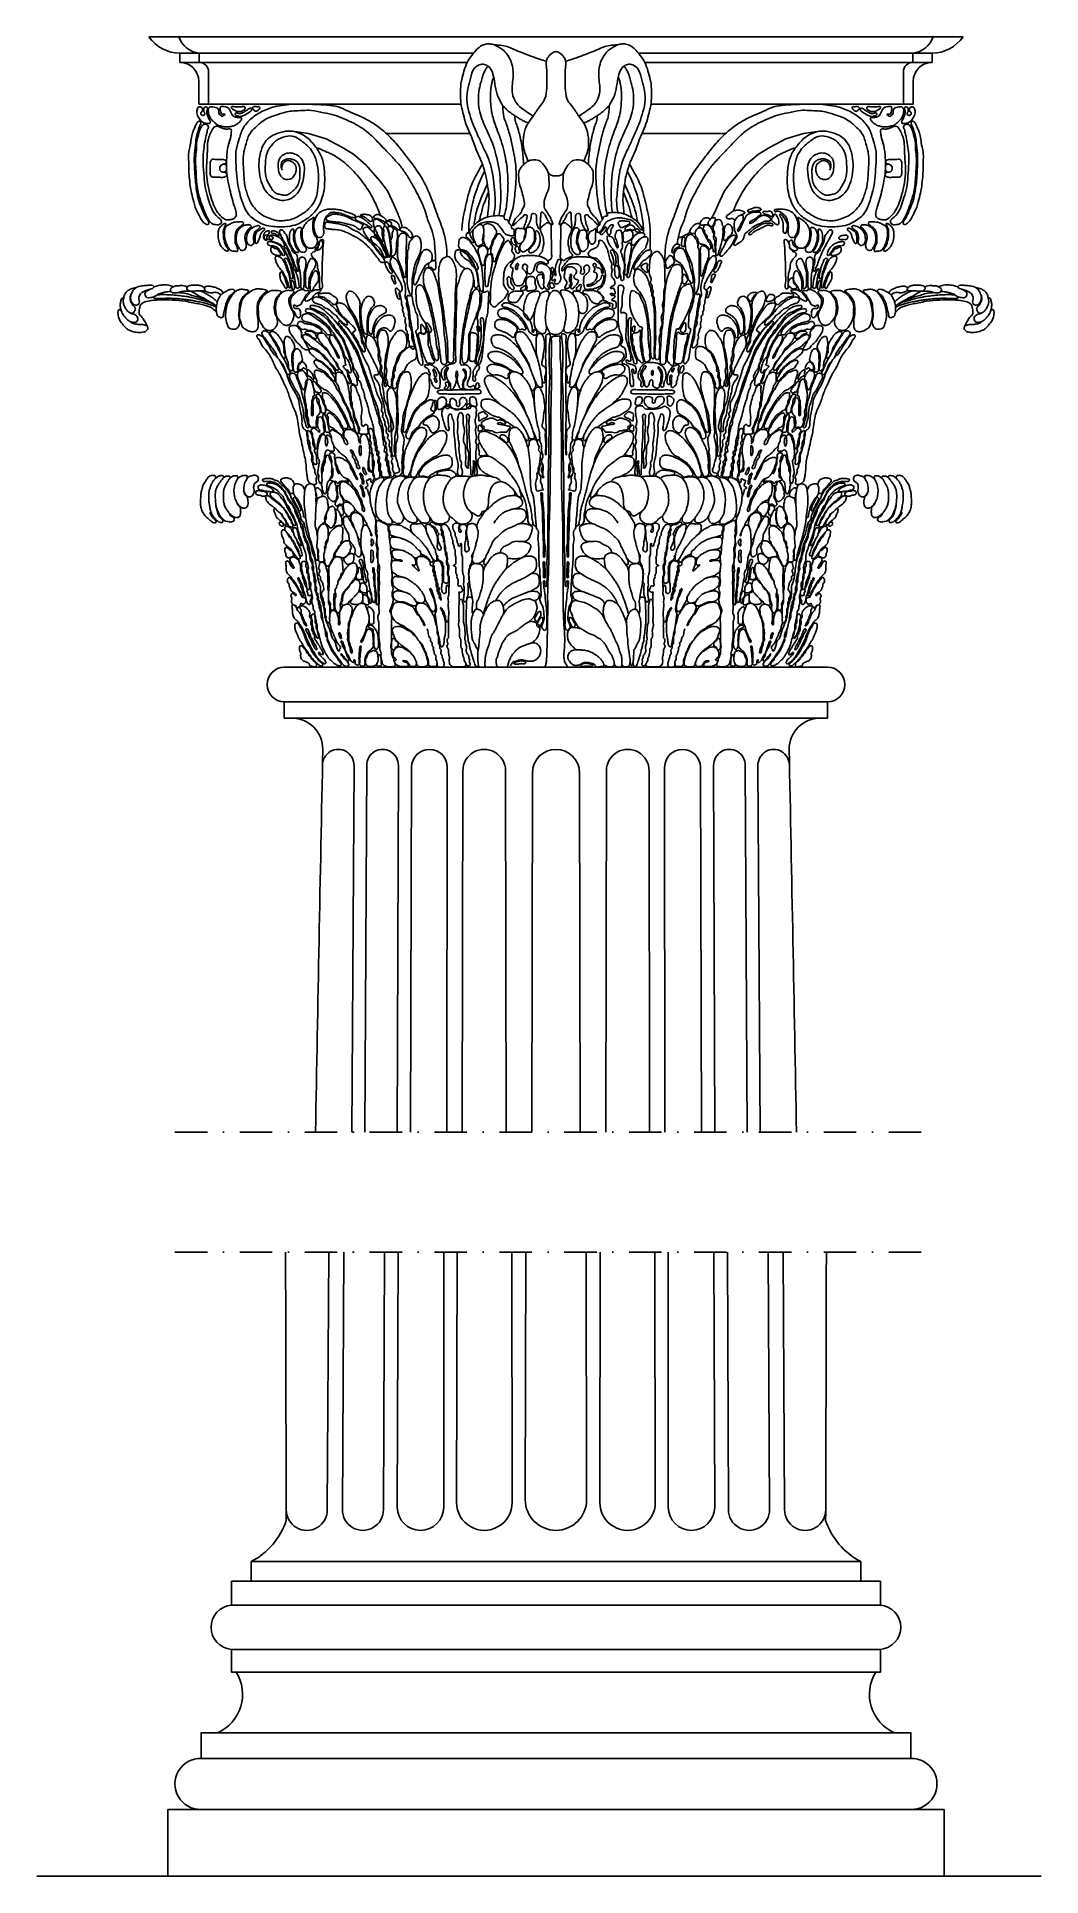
# Model space of a CAD drawing. Header units: millimetres. Extents: x 0 to 1967, y 0 to 3604.
import ezdxf

# ---------------------------------------------------------------- set-up
doc = ezdxf.new("R2010")
doc.units = ezdxf.units.MM
doc.header["$LTSCALE"] = 1000
doc.linetypes.add('dash-dot', pattern=[25.4, 12.7, -6.35, 0, -6.35])
doc.layers.add('ceco.net 395', color=7, linetype='Continuous')

msp = doc.modelspace()

# ---------------------------------------------------------------- linework, layer by layer
at = {"layer": 'ceco.net 395'}
for p, q in [((1814.2, 3604.1), (219.5, 3604.1)), ((855.3, 3571.8), (280.2, 3571.8)), ((280.2, 3571.8), (280.2, 3553.9)), ((317.9, 3571.8), (317.9, 3553.9)), ((1753.5, 3571.8), (1178.4, 3571.8)), ((1715.8, 3571.8), (1715.8, 3553.9)), ((1753.5, 3571.8), (1753.5, 3553.9)), ((843.1, 3553.9), (280.2, 3553.9)), ((336.5, 3472.2), (336.5, 3535.3)), ((1753.5, 3553.9), (1190.6, 3553.9)), ((1697.2, 3472.2), (1697.2, 3535.3)), ((317.2, 3472.2), (317.2, 3516.9)), ((1716.5, 3472.2), (1716.5, 3516.9)), ((830.9, 3472.2), (317.2, 3472.2)), ((1716.5, 3472.2), (1202.8, 3472.2)), ((848.3, 3414.6), (684.7, 3414.6)), ((1349, 3414.6), (1185.4, 3414.6)), ((1548.9, 2368.7), (484.8, 2368.7)), ((1548.9, 2301.2), (484.8, 2301.2)), ((484.8, 2301.2), (484.8, 2269.1)), ((1548.9, 2301.2), (1548.9, 2269.1)), ((484.8, 2269.1), (484.8, 2269.1)), ((484.8, 2269.1), (484.8, 2269.1)), ((484.8, 2269.1), (484.8, 2269.1)), ((484.8, 2269.1), (484.8, 2269.1)), ((484.8, 2269.1), (484.8, 2269.1)), ((1548.9, 2269.1), (484.8, 2269.1)), ((617, 1457.9), (621.4, 2176.3)), ((642.2, 1457.9), (646.3, 2176.3)), ((708.2, 2176.3), (705.7, 1457.9)), ((731.7, 1457.9), (734, 2173.2)), ((804, 2173.2), (803.4, 1457.9)), ((833.4, 1457.9), (834.5, 2165.9)), ((918, 2165.9), (919.1, 1457.9)), ((1115.7, 2165.9), (1114.6, 1457.9)), ((1200.2, 1457.9), (1199.2, 2165.9)), ((1229.7, 2173.2), (1230.3, 1457.9)), ((1302, 1457.9), (1299.7, 2173.2)), ((1325.5, 2176.3), (1328, 1457.9)), ((1391.5, 1457.9), (1387.4, 2176.3)), ((1416.7, 1457.9), (1412.3, 2176.3)), ((969.5, 1457.9), (970.6, 2161.6)), ((1063, 2161.6), (1064.2, 1457.9)), ((569, 718.7), (572.2, 1222.7)), ((598.5, 718.7), (601.3, 1222.7)), ((680.7, 1222.7), (678.9, 717.8)), ((706, 722.8), (707.6, 1222.7)), ((797.4, 1222.7), (797, 722.8)), ((822.3, 732.3), (823, 1222.7)), ((930.2, 1222.7), (931, 732.3)), ((956.8, 737.8), (957.6, 1222.7)), ((1076.1, 1222.7), (1076.9, 737.8)), ((1103.5, 1222.7), (1102.7, 732.3)), ((1211.4, 732.3), (1210.7, 1222.7)), ((1236.3, 1222.7), (1236.7, 722.8)), ((1327.7, 722.8), (1326.1, 1222.7)), ((1353, 1222.7), (1354.8, 717.8)), ((1435.2, 718.7), (1432.4, 1222.7)), ((1464.6, 718.7), (1461.5, 1222.7)), ((419.9, 616.4), (419.9, 578.1)), ((1613.7, 616.4), (419.9, 616.4)), ((1613.7, 616.4), (1613.7, 578.1)), ((381.3, 578), (1652.4, 578)), ((381.3, 531.1), (381.3, 578)), ((1652.4, 531.1), (1652.4, 578.1)), ((381.3, 531.1), (1652.4, 531.1)), ((381.3, 444.5), (1652.4, 444.5)), ((381.3, 399.5), (381.3, 444.5)), ((1652.4, 399.5), (1652.4, 444.5)), ((381.3, 399.5), (1652.4, 399.5)), ((322, 281.3), (322, 230.8)), ((322, 281.2), (1711.6, 281.2)), ((1711.6, 281.3), (1711.6, 230.8)), ((317, 230.6), (1716.7, 230.6)), ((256.6, 130.7), (1777.1, 130.7)), ((256.6, 0), (256.6, 130.7)), ((1777.1, 0), (1777.1, 130.7)), ((0, 0), (1967.2, 0))]:
    msp.add_line(p, q, dxfattribs=at)
at = {"layer": 'ceco.net 395', "linetype": 'dash-dot', "ltscale": 0.005}
for p, q in [((270.5, 1457.9), (1750.3, 1457.9)), ((270.5, 1222.7), (1750.3, 1222.7))]:
    msp.add_line(p, q, dxfattribs=at)
at = {"layer": 'ceco.net 395'}
for points in [[(500.2, 3419), (531.9, 3414.9), (566.9, 3404.3), (597.6, 3388), (620.2, 3374.1), (644.7, 3353), (672.1, 3322.2), (686.9, 3302.1), (696.1, 3282.9), (706.6, 3258.9), (707.6, 3256.1)], [(1533.5, 3419), (1501.8, 3414.9), (1466.8, 3404.3), (1436.1, 3388), (1413.5, 3374.1), (1389, 3353), (1361.6, 3322.2), (1346.7, 3302.1), (1337.6, 3282.9), (1327.1, 3258.9), (1321.7, 3248.9)]]:
    msp.add_lwpolyline(points, dxfattribs=at)
for centre, radius, start, end in [((281.7, 3647.8), 76, 215.0711, 268.8679), ((324.5, 3620.9), 49.5, 199.8193, 262.3974), ((1709.2, 3620.9), 49.5, 277.6026, 340.1807), ((1752, 3647.8), 76, 271.1321, 324.9289), ((280.2, 3516.9), 37, 0, 90), ((317.9, 3535.3), 18.6, 0, 90), ((1715.8, 3535.3), 18.6, 90, 180), ((1753.5, 3516.9), 37, 90, 180), ((484.8, 2334.9), 33.8, 90, 270), ((1548.9, 2334.9), 33.8, 270, 90), ((499, 2207.9), 61.2, 0, 90), ((1534.7, 2207.9), 61.2, 90, 180), ((361885, -5084.8), 361398.4, 178.843752, 178.962675), ((590.5, 2176.9), 30.9, 358.811, 181.189), ((677.2, 2176.9), 30.9, 358.811, 181.189), ((769, 2172.9), 35, 0.5192, 179.4808), ((876.2, 2166.1), 41.8, 359.7129, 180.2871), ((1016.8, 2161.6), 46.2, 0, 180), ((1157.4, 2166.1), 41.8, 359.7129, 180.2871), ((1264.7, 2172.9), 35, 0.5192, 179.4808), ((1356.5, 2176.9), 30.9, 358.811, 181.189), ((1443.2, 2176.9), 30.9, 358.811, 181.189), ((-359851.3, -5084.8), 361398.4, 1.037325, 1.156248), ((361885, 1922.4), 361398.4, 180.110922, 180.194266), ((-359851.3, 1922.4), 361398.4, 359.805734, 359.889078), ((751.5, 723.2), 45.5, 180.5192, 359.4808), ((876.6, 732), 54.3, 179.7129, 0.2871), ((1016.8, 737.8), 60.1, 180, 0), ((1157.1, 732), 54.3, 179.7129, 0.2871), ((1282.2, 723.2), 45.5, 180.5192, 359.4808), ((353, 743.1), 143.2, 297.8486, 341.2945), ((528.8, 717.8), 40.2, 178.811, 1.189), ((638.7, 717.9), 40.2, 178.811, 1.189), ((1395, 717.9), 40.2, 178.811, 1.189), ((1504.9, 717.8), 40.2, 178.811, 1.189), ((1680.6, 743.1), 143.2, 198.7055, 242.1514), ((384.7, 487.8), 43.4, 94.528, 265.472), ((1648.9, 487.8), 43.4, 274.528, 85.472), ((320.3, 356.3), 82.6, 294.6234, 31.5302), ((1713.4, 356.3), 82.6, 148.4698, 245.3766), ((320.6, 180.8), 50, 88.3096, 271.6904), ((1713.1, 180.8), 50, 268.3096, 91.6904)]:
    msp.add_arc(centre, radius, start, end, dxfattribs=at)
for points, knots in [([(896.3, 3588.3), (893.2, 3589.1), (887, 3590.7), (876.5, 3589.5), (866.1, 3584.2), (856.4, 3573.3), (846.3, 3560.9), (838.6, 3545), (834.4, 3528.6), (829.8, 3511.2), (830.1, 3492.8), (829.8, 3473.7), (834.6, 3455.8), (838.8, 3437.5), (845.7, 3419.9), (853.8, 3402.5), (859.8, 3384.3), (865.9, 3369.8), (872, 3357.9), (874.5, 3348.8), (877.6, 3338.9), (881.7, 3325.1), (883.3, 3306.8), (886.5, 3287.7), (884.7, 3271.8), (884, 3262.4), (882.7, 3250.8)], [0, 0, 0, 0, 0.00228413, 0.00463266, 0.0075141, 0.01058839, 0.01524147, 0.01909302, 0.02337117, 0.02756967, 0.03215925, 0.03670964, 0.04139715, 0.04557582, 0.05038917, 0.05511305, 0.05956858, 0.06431572, 0.06662045, 0.06924183, 0.07117663, 0.07418343, 0.07973824, 0.08451047, 0.08821997, 0.0913591, 0.0913591, 0.0913591, 0.0913591]), ([(896.3, 3588.3), (902.7, 3585), (917.3, 3577.4), (932.1, 3553.6), (934.1, 3523.5), (928.6, 3496.7), (936.6, 3477), (946.6, 3465.6), (957, 3458.9), (965.5, 3453), (970.8, 3449.8), (972.2, 3449)], [0, 0, 0, 0, 0.00521564, 0.01180655, 0.01931041, 0.02677337, 0.03123646, 0.03417402, 0.03771362, 0.04026181, 0.04109032, 0.04109032, 0.04109032, 0.04109032]), ([(998, 3556.2), (993.8, 3557.5), (983.6, 3560.5), (967.6, 3566.1), (950.8, 3572.9), (936.1, 3578.4), (923.8, 3584.4), (910.8, 3587.4), (901.4, 3588), (896.3, 3588.3)], [0.00131034, 0.00131034, 0.00131034, 0.00131034, 0.00449134, 0.00904041, 0.01365417, 0.01767804, 0.02052328, 0.02360583, 0.02734063, 0.02734063, 0.02734063, 0.02734063]), ([(999.1, 3523.5), (999.1, 3526.2), (999, 3531.5), (998.7, 3541.2), (997.1, 3551.1), (998.4, 3560.8), (1002.8, 3565.5), (1004.8, 3568.1), (1005.7, 3569.2)], [0, 0, 0, 0, 0.01111387, 0.02149698, 0.0391383, 0.05161337, 0.05901317, 0.06479138, 0.06479138, 0.06479138, 0.06479138]), ([(1005.7, 3569.2), (1007, 3570.1), (1009.5, 3572), (1013, 3574.5), (1015.7, 3574.9), (1016.8, 3575)], [0, 0, 0, 0, 0.001150249, 0.002262674, 0.003093544, 0.003093544, 0.003093544, 0.003093544]), ([(1028, 3569.2), (1026.7, 3570.1), (1024.2, 3572), (1020.7, 3574.5), (1018, 3574.9), (1016.8, 3575)], [0, 0, 0, 0, 0.001150249, 0.002262674, 0.003093544, 0.003093544, 0.003093544, 0.003093544]), ([(1034.6, 3523.5), (1034.6, 3526.2), (1034.6, 3531.5), (1034.9, 3541.2), (1036.6, 3551.1), (1035.3, 3560.8), (1030.9, 3565.5), (1028.9, 3568.1), (1028, 3569.2)], [0, 0, 0, 0, 0.01111387, 0.02149698, 0.0391383, 0.05161337, 0.05901317, 0.06479138, 0.06479138, 0.06479138, 0.06479138]), ([(1035.7, 3556.2), (1039.9, 3557.5), (1050.1, 3560.5), (1066.1, 3566.1), (1082.8, 3572.9), (1097.6, 3578.4), (1109.9, 3584.4), (1122.9, 3587.4), (1132.3, 3588), (1137.4, 3588.3)], [0.00131034, 0.00131034, 0.00131034, 0.00131034, 0.00449134, 0.00904041, 0.01365417, 0.01767804, 0.02052328, 0.02360583, 0.02734063, 0.02734063, 0.02734063, 0.02734063]), ([(1137.4, 3588.3), (1131, 3585), (1116.4, 3577.4), (1101.6, 3553.6), (1099.5, 3523.5), (1105.1, 3496.7), (1097.1, 3477), (1087.1, 3465.6), (1076.6, 3458.9), (1068.2, 3453), (1062.9, 3449.8), (1061.5, 3449)], [0, 0, 0, 0, 0.00521564, 0.01180655, 0.01931041, 0.02677337, 0.03123646, 0.03417402, 0.03771362, 0.04026181, 0.04109032, 0.04109032, 0.04109032, 0.04109032]), ([(1137.4, 3588.3), (1140.5, 3589.1), (1146.7, 3590.7), (1157.1, 3589.5), (1167.6, 3584.2), (1177.3, 3573.3), (1187.4, 3560.9), (1195.1, 3545), (1199.3, 3528.6), (1203.9, 3511.2), (1203.6, 3492.8), (1203.9, 3473.7), (1199.1, 3455.8), (1194.9, 3437.5), (1187.9, 3419.9), (1179.9, 3402.5), (1173.9, 3384.3), (1167.8, 3369.8), (1161.7, 3357.9), (1159.2, 3348.8), (1156.1, 3338.9), (1152, 3325.1), (1150.4, 3306.8), (1147.2, 3287.7), (1149, 3271.4), (1149.7, 3261.7), (1150.4, 3257.1)], [0, 0, 0, 0, 0.00228413, 0.00463266, 0.0075141, 0.01058839, 0.01524147, 0.01909302, 0.02337117, 0.02756967, 0.03215925, 0.03670964, 0.04139715, 0.04557582, 0.05038917, 0.05511305, 0.05956858, 0.06431572, 0.06662045, 0.06924183, 0.07117663, 0.07418343, 0.07973824, 0.08451047, 0.08821997, 0.09161811, 0.09161811, 0.09161811, 0.09161811]), ([(911.1, 3471.8), (907.6, 3478.1), (900.4, 3490.9), (897.4, 3511.7), (894.5, 3529.5), (889, 3543.1), (879.6, 3550.1), (867.9, 3550.8), (854.5, 3542.9), (850.3, 3524.2), (843.8, 3504), (840.7, 3480.5), (846, 3457.4), (854, 3432.7), (864.5, 3409.4), (874.5, 3387.1), (883.7, 3368.2), (891, 3347.5), (894.7, 3323.8), (896.3, 3301.6), (898.8, 3281.1), (897.1, 3268.2), (895.9, 3260.7), (894.8, 3253.2)], [0, 0, 0, 0, 0.0051914, 0.01061356, 0.01515515, 0.01839719, 0.02099199, 0.02326014, 0.02657161, 0.03130246, 0.03645804, 0.04236676, 0.04819046, 0.05357678, 0.06127623, 0.06674048, 0.07145108, 0.07655146, 0.08267181, 0.08888049, 0.09281063, 0.09765467, 0.09829348, 0.09829348, 0.09829348, 0.09829348]), ([(870, 3515.6), (870.9, 3519.1), (872.3, 3525.4), (875.9, 3533.9), (878.3, 3538.9), (879.5, 3541.4)], [0, 0, 0, 0, 0.01435435, 0.02603675, 0.03713608, 0.03713608, 0.03713608, 0.03713608]), ([(879.5, 3541.4), (879.8, 3541.9), (880.6, 3543.2), (881.9, 3545.2), (883.1, 3546.2), (883.6, 3546.8)], [0, 0, 0, 0, 0.000425473, 0.001049836, 0.001643701, 0.001643701, 0.001643701, 0.001643701]), ([(1122.6, 3471.8), (1126.1, 3478.1), (1133.3, 3490.9), (1136.3, 3511.7), (1139.1, 3529.5), (1144.7, 3543.1), (1154.1, 3550.1), (1165.8, 3550.8), (1179.2, 3542.9), (1183.4, 3524.2), (1189.9, 3504), (1193, 3480.5), (1187.6, 3457.4), (1179.7, 3432.7), (1169.2, 3409.4), (1159.2, 3387.1), (1150, 3368.2), (1142.6, 3347.5), (1139, 3323.8), (1137.3, 3301.6), (1134.8, 3281.1), (1136.6, 3268.1), (1137.8, 3260.5), (1137.9, 3259.5)], [0, 0, 0, 0, 0.0051914, 0.01061356, 0.01515515, 0.01839719, 0.02099199, 0.02326014, 0.02657161, 0.03130246, 0.03645804, 0.04236676, 0.04819046, 0.05357678, 0.06127623, 0.06674048, 0.07145108, 0.07655146, 0.08267181, 0.08888049, 0.09281063, 0.09765467, 0.0983768, 0.0983768, 0.0983768, 0.0983768]), ([(1154.2, 3541.4), (1153.9, 3541.9), (1153.1, 3543.2), (1151.8, 3545.2), (1150.6, 3546.2), (1150.1, 3546.8)], [0, 0, 0, 0, 0.000425473, 0.001049836, 0.001643701, 0.001643701, 0.001643701, 0.001643701]), ([(1163.7, 3515.6), (1162.8, 3519.1), (1161.4, 3525.4), (1157.8, 3533.9), (1155.4, 3538.9), (1154.2, 3541.4)], [0, 0, 0, 0, 0.01435435, 0.02603675, 0.03713608, 0.03713608, 0.03713608, 0.03713608]), ([(905, 3253.7), (907.7, 3269.5), (909.3, 3287), (908.3, 3313.4), (906.8, 3341), (901.2, 3366.1), (894.1, 3392.9), (884.1, 3415.1), (874.6, 3435.5), (868.5, 3452.8), (864.5, 3469.8), (865, 3488), (866.2, 3502.7), (869.1, 3512.5), (870, 3515.6)], [0.00620397, 0.00620397, 0.00620397, 0.00620397, 0.01191752, 0.01892972, 0.02545085, 0.03200128, 0.03768054, 0.04563179, 0.04964779, 0.05412209, 0.05896795, 0.06222949, 0.06736225, 0.06968662, 0.06968662, 0.06968662, 0.06968662]), ([(914.9, 3251.3), (918, 3261.6), (920, 3272.2), (921.6, 3288.1), (922.7, 3304.6), (923.1, 3322.7), (921.9, 3341.8), (918.9, 3363), (914.1, 3383.9), (908.4, 3404.8), (900.7, 3423.5), (894.6, 3440.1), (891.5, 3454.2), (889.1, 3466.8), (888.8, 3480.2), (888.3, 3495.5), (889.8, 3505.7), (890.6, 3510.7)], [0.00497226, 0.00497226, 0.00497226, 0.00497226, 0.00862428, 0.0127749, 0.01665158, 0.0206491, 0.02597937, 0.03053801, 0.03627918, 0.04161263, 0.04630661, 0.05102423, 0.05446487, 0.05675423, 0.06042117, 0.06418074, 0.0678935, 0.0678935, 0.0678935, 0.0678935]), ([(890.6, 3510.7), (891, 3513), (892, 3517.9), (893.9, 3522.6), (895, 3525.2)], [0, 0, 0, 0, 0.001651218, 0.003691704, 0.003691704, 0.003691704, 0.003691704]), ([(999.1, 3523.5), (999.1, 3515), (999.1, 3500), (995.6, 3479.3), (982.2, 3464.9), (972.9, 3448.9), (959.2, 3432.6), (953.2, 3411.3), (951.6, 3385.6), (958.6, 3368.9), (962.3, 3360.1)], [0, 0, 0, 0, 0.034439, 0.0611463, 0.0813707, 0.1120908, 0.1363014, 0.1661818, 0.1998369, 0.2381245, 0.2381245, 0.2381245, 0.2381245]), ([(1034.6, 3523.5), (1034.6, 3515), (1034.6, 3500), (1038.1, 3479.3), (1051.5, 3464.9), (1060.8, 3448.9), (1074.5, 3432.6), (1080.4, 3411.3), (1082.1, 3385.6), (1075.1, 3368.9), (1071.4, 3360.1)], [0, 0, 0, 0, 0.034439, 0.0611463, 0.0813707, 0.1120908, 0.1363014, 0.1661818, 0.1998369, 0.2381245, 0.2381245, 0.2381245, 0.2381245]), ([(1117.3, 3254), (1116, 3259.8), (1113.8, 3271.2), (1112.1, 3288.1), (1110.9, 3304.6), (1110.6, 3322.7), (1111.8, 3341.8), (1114.8, 3363), (1119.6, 3383.9), (1125.3, 3404.8), (1133, 3423.5), (1139.1, 3440.1), (1142.2, 3454.2), (1144.6, 3466.8), (1144.9, 3480.2), (1145.4, 3495.5), (1143.9, 3505.7), (1143.1, 3510.7)], [0.00429968, 0.00429968, 0.00429968, 0.00429968, 0.00862428, 0.0127749, 0.01665158, 0.0206491, 0.02597937, 0.03053801, 0.03627918, 0.04161263, 0.04630661, 0.05102423, 0.05446487, 0.05675423, 0.06042117, 0.06418074, 0.0678935, 0.0678935, 0.0678935, 0.0678935]), ([(1127.4, 3260.1), (1126.1, 3268.4), (1124.3, 3286.4), (1125.4, 3313.4), (1126.9, 3341), (1132.4, 3366.1), (1139.6, 3392.9), (1149.6, 3415.1), (1159.1, 3435.5), (1165.2, 3452.8), (1169.2, 3469.8), (1168.7, 3488), (1167.5, 3502.7), (1164.6, 3512.5), (1163.7, 3515.6)], [0.00578852, 0.00578852, 0.00578852, 0.00578852, 0.01191752, 0.01892972, 0.02545085, 0.03200128, 0.03768054, 0.04563179, 0.04964779, 0.05412209, 0.05896795, 0.06222949, 0.06736225, 0.06968662, 0.06968662, 0.06968662, 0.06968662]), ([(1143.1, 3510.7), (1142.7, 3513), (1141.7, 3517.9), (1139.8, 3522.6), (1138.7, 3525.2)], [0, 0, 0, 0, 0.001651218, 0.003691704, 0.003691704, 0.003691704, 0.003691704]), ([(326.9, 3461.1), (327, 3462.1), (327.1, 3463.8), (328.2, 3466.3), (330.5, 3466.7), (332.3, 3466.6), (334.2, 3465.9), (334.8, 3463.2), (333.5, 3461), (332.8, 3458.1), (332.8, 3455.2), (333.7, 3451.8), (334.9, 3448.5), (336.3, 3445.1), (337.8, 3441.8), (339.4, 3439.1), (340.2, 3436.2), (338.3, 3433.9), (335, 3433.9), (331.4, 3434.8), (327, 3435.4), (323, 3437.8), (320, 3441.5), (316.9, 3445.3), (314.4, 3449.9), (313.6, 3454.6), (313.2, 3459.1), (314.4, 3462.5), (315.4, 3465.4), (317.9, 3467.1), (320.7, 3467.1), (323.8, 3465.8), (324.7, 3462.5), (325.1, 3459.1), (323.3, 3456.9), (320.9, 3455.7), (321.2, 3453), (322.6, 3451), (324.7, 3449.9), (327.2, 3449.8), (328.4, 3451.5), (329.2, 3453.2), (328.9, 3455.2), (327.7, 3456.5), (326.6, 3458.5), (326.8, 3460.1), (326.9, 3461.1)], [0, 0, 0, 0, 0.0039521, 0.0072229, 0.0097328, 0.0124983, 0.0145834, 0.017472, 0.0219951, 0.0248371, 0.0294895, 0.0337526, 0.038877, 0.0435167, 0.0488383, 0.0530766, 0.0567316, 0.059801, 0.0634612, 0.0694161, 0.0748983, 0.0814652, 0.0873216, 0.0942173, 0.1013856, 0.1079088, 0.1137699, 0.1189545, 0.1225781, 0.1259262, 0.1302418, 0.1334818, 0.1385744, 0.1430549, 0.146986, 0.1494361, 0.1528825, 0.1559901, 0.159075, 0.1623561, 0.1646753, 0.1670762, 0.1696844, 0.1721698, 0.1744829, 0.1784565, 0.1784565, 0.1784565, 0.1784565]), ([(358.5, 3451.2), (357.6, 3452.4), (355.6, 3454.9), (357.1, 3459.6), (354.6, 3464), (349.9, 3465.7), (345, 3467.1), (339.9, 3467.2), (335.5, 3464), (335.8, 3457.3), (337.2, 3450.4), (340.6, 3442.7), (347.4, 3437.4), (353.1, 3430.5), (361.7, 3429), (369.2, 3427.1), (376.9, 3427.8), (384.1, 3429), (390.3, 3431.9), (395.3, 3435.3), (399.3, 3438.9), (400.8, 3442.1), (401.3, 3445.9), (395.3, 3446.2), (390.1, 3445.9), (383.9, 3449), (380.8, 3453.7), (378.6, 3458.8), (376.3, 3463.8), (371.7, 3466.7), (367, 3467.1), (363, 3467.8), (358.2, 3466.9), (359.7, 3461.1), (360.2, 3457.2), (361.3, 3452.9), (364.7, 3452), (366.7, 3453.2), (368.8, 3452.4), (368, 3450.2), (366, 3449.7), (364, 3447.9), (360.9, 3449.3), (359.3, 3450.6), (358.5, 3451.2)], [0, 0, 0, 0, 0.0057608, 0.0122047, 0.0179741, 0.0241533, 0.0317531, 0.0386786, 0.0439307, 0.0518091, 0.0630932, 0.0733881, 0.0844587, 0.0978464, 0.1079106, 0.1182125, 0.1292799, 0.1386764, 0.1477526, 0.1566947, 0.1632077, 0.168771, 0.1715328, 0.1763436, 0.1874397, 0.1952719, 0.2021779, 0.2097985, 0.2178526, 0.2238571, 0.2309063, 0.2364556, 0.2408245, 0.2472685, 0.2547613, 0.2592952, 0.2635664, 0.2663694, 0.2683959, 0.2709764, 0.2730029, 0.2765497, 0.2807832, 0.2849985, 0.2849985, 0.2849985, 0.2849985]), ([(383.6, 3462.4), (382.8, 3462.8), (381.5, 3463.6), (380.5, 3466), (382.6, 3467.9), (385.8, 3467.1), (391.1, 3467), (396.5, 3467.2), (401.5, 3466.8), (404.2, 3467.8), (406.8, 3467.2), (407.9, 3465.3), (408.5, 3462.8), (405.6, 3461.1), (402.7, 3458.3), (398.2, 3457.6), (393.7, 3457.2), (389.8, 3458.8), (386.2, 3460.3), (384.3, 3461.8), (383.6, 3462.4)], [0, 0, 0, 0, 0.00345148, 0.00637556, 0.00870988, 0.01300693, 0.01896156, 0.03019413, 0.03498494, 0.03867812, 0.04192228, 0.04466892, 0.04732967, 0.05106571, 0.056383, 0.06387357, 0.06833821, 0.07455434, 0.08061161, 0.08423037, 0.08423037, 0.08423037, 0.08423037]), ([(389, 3451.4), (388.8, 3451.9), (388.3, 3452.9), (388.9, 3455), (391.2, 3455.3), (393.5, 3454.2), (396.5, 3453.8), (399.8, 3453.3), (403.8, 3455.5), (408.3, 3458.6), (413.1, 3461.2), (416.2, 3463.7), (418.4, 3464.5), (420.8, 3463.8), (420.9, 3461.7), (420.5, 3458.9), (414.6, 3455.4), (409.2, 3451.7), (403.5, 3448.9), (400.4, 3448.2), (397.6, 3448.1), (395, 3448.3), (392.7, 3448.9), (390.4, 3449.6), (389.5, 3450.8), (389, 3451.4)], [0, 0, 0, 0, 0.0021529, 0.0047537, 0.0071219, 0.0103343, 0.0149227, 0.0194242, 0.0235079, 0.0326323, 0.0418683, 0.0452881, 0.0487492, 0.0512319, 0.0535992, 0.0563436, 0.0625331, 0.0787962, 0.0841465, 0.0882296, 0.0914455, 0.0953212, 0.0986254, 0.1013933, 0.1044815, 0.1044815, 0.1044815, 0.1044815]), ([(802.1, 3195.3), (802.1, 3195.3), (799.7, 3217.9), (786.7, 3246.8), (772.4, 3290.3), (754.8, 3330), (728.4, 3363.7), (704.8, 3394.8), (680.8, 3419.3), (656, 3436.9), (632.3, 3449.4), (612, 3456.6), (594.3, 3466.7), (573.7, 3470.1), (551.3, 3471.4), (529.6, 3472), (509.2, 3472.5), (489.8, 3471.4), (477.1, 3469.3), (470.8, 3468.3), (470.1, 3468.2), (460.2, 3466), (442.6, 3459.6), (419.8, 3445.2), (402.4, 3425.8), (395.8, 3401.5), (388.8, 3379.9), (390.2, 3355.8), (391.2, 3332.1), (394.3, 3308.7), (400.1, 3287.6), (406, 3268.1), (417, 3251.9), (431.3, 3242.6), (445.8, 3234.8), (462.1, 3232.4), (477.7, 3231.5), (493.5, 3232.3), (508.1, 3235.3), (523.3, 3243.4), (535.3, 3251.6), (543, 3259.4), (545.7, 3262.9)], [0.3376614, 0.3376614, 0.3376614, 0.3376614, 0.3382944, 0.3515998, 0.360868, 0.3717395, 0.3829936, 0.3919379, 0.4001556, 0.4078907, 0.4140453, 0.4195997, 0.4235408, 0.4288041, 0.4345377, 0.4399676, 0.4446365, 0.4494088, 0.4540486, 0.4540486, 0.4540486, 0.4545871, 0.4614571, 0.4675179, 0.4741493, 0.4798402, 0.4856358, 0.4905795, 0.497184, 0.5030103, 0.5077316, 0.5131545, 0.51778, 0.521578, 0.5255443, 0.5296657, 0.5334308, 0.5369072, 0.5411632, 0.5441804, 0.549404, 0.5515082, 0.5515082, 0.5515082, 0.5515082]), ([(534.6, 3269.4), (533.6, 3268.1), (529.8, 3263.8), (521.3, 3258.2), (510.9, 3251.1), (499.2, 3246), (487.5, 3244.2), (476.5, 3242.9), (465.2, 3244.8), (454.8, 3249.2), (443.4, 3253.1), (433.3, 3261.1), (423, 3271.7), (416.1, 3284.4), (412.1, 3296.4), (408.4, 3307.5), (406.6, 3319.2), (405.5, 3332.5), (405, 3345.8), (403.9, 3359), (404.2, 3370.7), (406.1, 3381.2), (410.3, 3395.8), (414.3, 3413.2), (428.6, 3427.2), (440.1, 3438.2), (454.9, 3446.1), (471.2, 3451.7), (487.5, 3457.2), (504.4, 3459), (520.5, 3459.8), (540.3, 3460.6), (561, 3455.1), (582.6, 3451.4), (600.6, 3444.1), (617.1, 3436.3), (633.8, 3428.3), (650.5, 3415.3), (666.2, 3400.4), (681.2, 3383.7), (697, 3367.7), (712.5, 3350.8), (725.9, 3331.6), (736.4, 3313), (746.3, 3294.9), (754.8, 3278.1), (761.3, 3261.7), (764.8, 3246.6), (771.2, 3232.3), (776.2, 3218.4), (778, 3207), (778.8, 3202.8), (779.2, 3197.8)], [0.1414173, 0.1414173, 0.1414173, 0.1414173, 0.1426489, 0.1455933, 0.1487545, 0.1518165, 0.1547788, 0.1573651, 0.159833, 0.1630226, 0.1656089, 0.1685633, 0.1722784, 0.1763226, 0.178961, 0.1815104, 0.1848382, 0.1875854, 0.1911981, 0.1945302, 0.197267, 0.1996937, 0.2022624, 0.2083876, 0.2121994, 0.2165496, 0.2200131, 0.224325, 0.2291429, 0.2324503, 0.2366637, 0.2409541, 0.2467774, 0.2521241, 0.2568884, 0.2608769, 0.2654286, 0.2703562, 0.2762446, 0.2811817, 0.2866854, 0.2926408, 0.2978881, 0.3037268, 0.3081588, 0.3129326, 0.3174277, 0.3210177, 0.324186, 0.3288149, 0.3316196, 0.3318436, 0.3318436, 0.3318436, 0.3318436]), ([(423.4, 3466.5), (423, 3466), (421.9, 3464.8), (422.9, 3462), (425.1, 3460.8), (426.6, 3458.2), (430, 3458.3), (433, 3460), (435.3, 3462.2), (437.9, 3465.2), (435.4, 3467.6), (432.7, 3466.9), (429.5, 3467.5), (426.1, 3467.8), (424.1, 3466.8), (423.4, 3466.5)], [0, 0, 0, 0, 0.00233122, 0.00623565, 0.00975296, 0.01270895, 0.01730176, 0.02130387, 0.02665567, 0.03109977, 0.03419219, 0.03737509, 0.0419679, 0.04733857, 0.05064088, 0.05064088, 0.05064088, 0.05064088]), ([(911.1, 3471.8), (912.7, 3469.8), (916.4, 3465), (922.8, 3459.1), (929.5, 3453.8), (935.6, 3449.8), (941.9, 3446), (948, 3442.1), (953.6, 3439), (958.2, 3436.8), (961, 3435.8), (962.4, 3435.2)], [0, 0, 0, 0, 0.0018665, 0.00440142, 0.00632961, 0.00805294, 0.00973342, 0.01170093, 0.01332307, 0.01437286, 0.01545823, 0.01545823, 0.01545823, 0.01545823]), ([(924.2, 3241), (926, 3246.6), (928.1, 3253), (932.3, 3265.3), (935.4, 3283.7), (937.3, 3306.7), (939.4, 3330.9), (937.9, 3357.6), (932.9, 3381.9), (928.7, 3403.4), (923.9, 3420.7), (920, 3433.2), (915, 3444), (914, 3452.2), (912.9, 3459.2), (912.8, 3463.5), (912.9, 3467.2)], [0.00251398, 0.00251398, 0.00251398, 0.00251398, 0.00302027, 0.00740972, 0.01193734, 0.01661143, 0.02418041, 0.02966581, 0.03600347, 0.04227561, 0.04561845, 0.04908187, 0.05178697, 0.05425777, 0.0556967, 0.05831184, 0.05831184, 0.05831184, 0.05831184]), ([(912.9, 3467.2), (912.9, 3467.7), (912.9, 3468.4), (912.9, 3469.2), (912.9, 3469.5)], [0, 0, 0, 0, 0.0003323379, 0.0005421717, 0.0005421717, 0.0005421717, 0.0005421717]), ([(1122.6, 3471.8), (1121, 3469.8), (1117.3, 3465), (1110.9, 3459.1), (1104.2, 3453.8), (1098.1, 3449.8), (1091.8, 3446), (1085.7, 3442.1), (1080.1, 3439), (1075.4, 3436.8), (1072.7, 3435.8), (1071.3, 3435.2)], [0, 0, 0, 0, 0.0018665, 0.00440142, 0.00632961, 0.00805294, 0.00973342, 0.01170093, 0.01332307, 0.01437286, 0.01545823, 0.01545823, 0.01545823, 0.01545823]), ([(1107.9, 3245.8), (1107.7, 3246.5), (1105.6, 3253), (1101.4, 3265.3), (1098.3, 3283.7), (1096.4, 3306.7), (1094.3, 3330.9), (1095.8, 3357.6), (1100.8, 3381.9), (1105, 3403.4), (1109.8, 3420.7), (1113.7, 3433.2), (1118.7, 3444), (1119.7, 3452.2), (1120.8, 3459.2), (1120.9, 3463.5), (1120.8, 3467.2)], [0.00248034, 0.00248034, 0.00248034, 0.00248034, 0.00302027, 0.00740972, 0.01193734, 0.01661143, 0.02418041, 0.02966581, 0.03600347, 0.04227561, 0.04561845, 0.04908187, 0.05178697, 0.05425777, 0.0556967, 0.05831184, 0.05831184, 0.05831184, 0.05831184]), ([(1120.8, 3467.2), (1120.8, 3467.7), (1120.8, 3468.4), (1120.8, 3469.2), (1120.8, 3469.5)], [0, 0, 0, 0, 0.0003323379, 0.0005421717, 0.0005421717, 0.0005421717, 0.0005421717]), ([(1231.6, 3195.3), (1231.6, 3195.3), (1234, 3217.9), (1247, 3246.8), (1261.3, 3290.3), (1278.9, 3330), (1305.3, 3363.7), (1328.9, 3394.8), (1352.9, 3419.3), (1377.7, 3436.9), (1401.4, 3449.4), (1421.7, 3456.6), (1439.4, 3466.7), (1460, 3470.1), (1482.4, 3471.4), (1504.1, 3472), (1524.5, 3472.5), (1543.9, 3471.4), (1556.6, 3469.3), (1562.9, 3468.3), (1563.6, 3468.2), (1573.5, 3466), (1591.1, 3459.6), (1613.9, 3445.2), (1631.3, 3425.8), (1637.9, 3401.5), (1644.9, 3379.9), (1643.5, 3355.8), (1642.5, 3332.1), (1639.4, 3308.7), (1633.6, 3287.6), (1627.7, 3268.1), (1616.7, 3251.9), (1602.3, 3242.6), (1587.9, 3234.8), (1571.6, 3232.4), (1556, 3231.5), (1540.2, 3232.3), (1525.6, 3235.3), (1510.4, 3243.4), (1498.4, 3251.6), (1490.7, 3259.4), (1488, 3262.9)], [0.3376614, 0.3376614, 0.3376614, 0.3376614, 0.3382944, 0.3515998, 0.360868, 0.3717395, 0.3829936, 0.3919379, 0.4001556, 0.4078907, 0.4140453, 0.4195997, 0.4235408, 0.4288041, 0.4345377, 0.4399676, 0.4446365, 0.4494088, 0.4540486, 0.4540486, 0.4540486, 0.4545871, 0.4614571, 0.4675179, 0.4741493, 0.4798402, 0.4856358, 0.4905795, 0.497184, 0.5030103, 0.5077316, 0.5131545, 0.51778, 0.521578, 0.5255443, 0.5296657, 0.5334308, 0.5369072, 0.5411632, 0.5441804, 0.549404, 0.5515082, 0.5515082, 0.5515082, 0.5515082]), ([(1499.1, 3269.4), (1500.1, 3268.1), (1503.9, 3263.8), (1512.4, 3258.2), (1522.8, 3251.1), (1534.5, 3246), (1546.2, 3244.2), (1557.1, 3242.9), (1568.5, 3244.8), (1578.9, 3249.2), (1590.3, 3253.1), (1600.4, 3261.1), (1610.6, 3271.7), (1617.6, 3284.4), (1621.6, 3296.4), (1625.3, 3307.5), (1627.1, 3319.2), (1628.2, 3332.5), (1628.7, 3345.8), (1629.8, 3359), (1629.5, 3370.7), (1627.6, 3381.2), (1623.4, 3395.8), (1619.4, 3413.2), (1605.1, 3427.2), (1593.6, 3438.2), (1578.8, 3446.1), (1562.5, 3451.7), (1546.2, 3457.2), (1529.3, 3459), (1513.2, 3459.8), (1493.4, 3460.6), (1472.7, 3455.1), (1451.1, 3451.4), (1433.1, 3444.1), (1416.6, 3436.3), (1399.9, 3428.3), (1383.2, 3415.3), (1367.4, 3400.4), (1352.5, 3383.7), (1336.7, 3367.7), (1321.2, 3350.8), (1307.8, 3331.6), (1297.3, 3313), (1287.4, 3294.9), (1278.9, 3278.1), (1272.4, 3261.7), (1268.9, 3246.6), (1262.5, 3232.3), (1257.5, 3218.4), (1255.7, 3207), (1254.9, 3202.8), (1254.4, 3197.8)], [0.1414173, 0.1414173, 0.1414173, 0.1414173, 0.1426489, 0.1455933, 0.1487545, 0.1518165, 0.1547788, 0.1573651, 0.159833, 0.1630226, 0.1656089, 0.1685633, 0.1722784, 0.1763226, 0.178961, 0.1815104, 0.1848382, 0.1875854, 0.1911981, 0.1945302, 0.197267, 0.1996937, 0.2022624, 0.2083876, 0.2121994, 0.2165496, 0.2200131, 0.224325, 0.2291429, 0.2324503, 0.2366637, 0.2409541, 0.2467774, 0.2521241, 0.2568884, 0.2608769, 0.2654286, 0.2703562, 0.2762446, 0.2811817, 0.2866854, 0.2926408, 0.2978881, 0.3037268, 0.3081588, 0.3129326, 0.3174277, 0.3210177, 0.324186, 0.3288149, 0.3316196, 0.3318436, 0.3318436, 0.3318436, 0.3318436]), ([(1610.3, 3466.5), (1610.7, 3466), (1611.8, 3464.8), (1610.8, 3462), (1608.6, 3460.8), (1607.1, 3458.2), (1603.7, 3458.3), (1600.7, 3460), (1598.4, 3462.2), (1595.8, 3465.2), (1598.3, 3467.6), (1601, 3466.9), (1604.2, 3467.5), (1607.6, 3467.8), (1609.6, 3466.8), (1610.3, 3466.5)], [0, 0, 0, 0, 0.00233122, 0.00623565, 0.00975296, 0.01270895, 0.01730176, 0.02130387, 0.02665567, 0.03109977, 0.03419219, 0.03737509, 0.0419679, 0.04733857, 0.05064088, 0.05064088, 0.05064088, 0.05064088]), ([(1644.7, 3451.4), (1644.9, 3451.9), (1645.4, 3452.9), (1644.8, 3455), (1642.5, 3455.3), (1640.2, 3454.2), (1637.2, 3453.8), (1633.8, 3453.3), (1629.9, 3455.5), (1625.4, 3458.6), (1620.6, 3461.2), (1617.5, 3463.7), (1615.2, 3464.5), (1612.9, 3463.8), (1612.8, 3461.7), (1613.2, 3458.9), (1619.1, 3455.4), (1624.4, 3451.7), (1630.2, 3448.9), (1633.3, 3448.2), (1636.1, 3448.1), (1638.7, 3448.3), (1641, 3448.9), (1643.3, 3449.6), (1644.2, 3450.8), (1644.7, 3451.4)], [0, 0, 0, 0, 0.0021529, 0.0047537, 0.0071219, 0.0103343, 0.0149227, 0.0194242, 0.0235079, 0.0326323, 0.0418683, 0.0452881, 0.0487492, 0.0512319, 0.0535992, 0.0563436, 0.0625331, 0.0787962, 0.0841465, 0.0882296, 0.0914455, 0.0953212, 0.0986254, 0.1013933, 0.1044815, 0.1044815, 0.1044815, 0.1044815]), ([(1650.1, 3462.4), (1650.9, 3462.8), (1652.2, 3463.6), (1653.2, 3466), (1651.1, 3467.9), (1647.9, 3467.1), (1642.6, 3467), (1637.2, 3467.2), (1632.2, 3466.8), (1629.5, 3467.8), (1626.8, 3467.2), (1625.8, 3465.3), (1625.2, 3462.8), (1628.1, 3461.1), (1631, 3458.3), (1635.4, 3457.6), (1639.9, 3457.2), (1643.9, 3458.8), (1647.5, 3460.3), (1649.4, 3461.8), (1650.1, 3462.4)], [0, 0, 0, 0, 0.00345148, 0.00637556, 0.00870988, 0.01300693, 0.01896156, 0.03019413, 0.03498494, 0.03867812, 0.04192228, 0.04466892, 0.04732967, 0.05106571, 0.056383, 0.06387357, 0.06833821, 0.07455434, 0.08061161, 0.08423037, 0.08423037, 0.08423037, 0.08423037]), ([(1675.1, 3451.2), (1676.1, 3452.4), (1678.1, 3454.9), (1676.6, 3459.6), (1679.1, 3464), (1683.8, 3465.7), (1688.7, 3467.1), (1693.8, 3467.2), (1698.2, 3464), (1697.9, 3457.3), (1696.5, 3450.4), (1693, 3442.7), (1686.3, 3437.4), (1680.6, 3430.5), (1672, 3429), (1664.5, 3427.1), (1656.8, 3427.8), (1649.6, 3429), (1643.3, 3431.9), (1638.4, 3435.3), (1634.4, 3438.9), (1632.9, 3442.1), (1632.4, 3445.9), (1638.4, 3446.2), (1643.6, 3445.9), (1649.8, 3449), (1652.9, 3453.7), (1655, 3458.8), (1657.4, 3463.8), (1662, 3466.7), (1666.7, 3467.1), (1670.7, 3467.8), (1675.5, 3466.9), (1674, 3461.1), (1673.5, 3457.2), (1672.4, 3452.9), (1669, 3452), (1667, 3453.2), (1664.9, 3452.4), (1665.6, 3450.2), (1667.6, 3449.7), (1669.6, 3447.9), (1672.8, 3449.3), (1674.4, 3450.6), (1675.1, 3451.2)], [0, 0, 0, 0, 0.0057608, 0.0122047, 0.0179741, 0.0241533, 0.0317531, 0.0386786, 0.0439307, 0.0518091, 0.0630932, 0.0733881, 0.0844587, 0.0978464, 0.1079106, 0.1182125, 0.1292799, 0.1386764, 0.1477526, 0.1566947, 0.1632077, 0.168771, 0.1715328, 0.1763436, 0.1874397, 0.1952719, 0.2021779, 0.2097985, 0.2178526, 0.2238571, 0.2309063, 0.2364556, 0.2408245, 0.2472685, 0.2547613, 0.2592952, 0.2635664, 0.2663694, 0.2683959, 0.2709764, 0.2730029, 0.2765497, 0.2807832, 0.2849985, 0.2849985, 0.2849985, 0.2849985]), ([(1706.8, 3461.1), (1706.7, 3462.1), (1706.6, 3463.8), (1705.5, 3466.3), (1703.2, 3466.7), (1701.4, 3466.6), (1699.5, 3465.9), (1698.9, 3463.2), (1700.2, 3461), (1700.9, 3458.1), (1700.9, 3455.2), (1699.9, 3451.8), (1698.7, 3448.5), (1697.4, 3445.1), (1695.9, 3441.8), (1694.3, 3439.1), (1693.5, 3436.2), (1695.3, 3433.9), (1698.7, 3433.9), (1702.3, 3434.8), (1706.7, 3435.4), (1710.7, 3437.8), (1713.7, 3441.5), (1716.8, 3445.3), (1719.3, 3449.9), (1720.1, 3454.6), (1720.5, 3459.1), (1719.3, 3462.5), (1718.3, 3465.4), (1715.8, 3467.1), (1713, 3467.1), (1709.9, 3465.8), (1709, 3462.5), (1708.6, 3459.1), (1710.4, 3456.9), (1712.8, 3455.7), (1712.5, 3453), (1711.1, 3451), (1709, 3449.9), (1706.5, 3449.8), (1705.3, 3451.5), (1704.5, 3453.2), (1704.8, 3455.2), (1706, 3456.5), (1707.1, 3458.5), (1706.9, 3460.1), (1706.8, 3461.1)], [0, 0, 0, 0, 0.0039521, 0.0072229, 0.0097328, 0.0124983, 0.0145834, 0.017472, 0.0219951, 0.0248371, 0.0294895, 0.0337526, 0.038877, 0.0435167, 0.0488383, 0.0530766, 0.0567316, 0.059801, 0.0634612, 0.0694161, 0.0748983, 0.0814652, 0.0873216, 0.0942173, 0.1013856, 0.1079088, 0.1137699, 0.1189545, 0.1225781, 0.1259262, 0.1302418, 0.1334818, 0.1385744, 0.1430549, 0.146986, 0.1494361, 0.1528825, 0.1559901, 0.159075, 0.1623561, 0.1646753, 0.1670762, 0.1696844, 0.1721698, 0.1744829, 0.1784565, 0.1784565, 0.1784565, 0.1784565]), ([(312, 3432.6), (306.8, 3420.7), (301.9, 3407.7), (302.4, 3396.6), (296.9, 3379.6), (297.5, 3362.5), (297.5, 3346.4), (298.5, 3329), (300.3, 3312.9), (302.9, 3296.5), (306.9, 3283), (310.2, 3269.3), (315.8, 3258.5), (320.5, 3248), (326.3, 3240.6), (331, 3236.5), (336.1, 3235.8), (337.9, 3240.4), (333.5, 3245.9), (328, 3256), (321.8, 3270.3), (315.3, 3288), (312.4, 3305.5), (310.4, 3323.1), (309.4, 3340.2), (308.3, 3358), (308.5, 3377.5), (310.9, 3395.2), (312.6, 3410.2), (315.6, 3419.5), (317.8, 3426.4), (319.8, 3431), (321.7, 3434.7), (320.9, 3437), (319.9, 3438.8), (317.6, 3438.4), (315.1, 3437.5), (313.4, 3435), (312.4, 3433.3), (312, 3432.6)], [0.0032163, 0.0032163, 0.0032163, 0.0032163, 0.0052631, 0.0090491, 0.0137707, 0.0171903, 0.0215658, 0.025489, 0.0299333, 0.0333291, 0.0375965, 0.0402142, 0.0434981, 0.0464613, 0.0485426, 0.0503414, 0.0509831, 0.0517796, 0.0531828, 0.0557368, 0.06033, 0.0644752, 0.0694065, 0.0732057, 0.0774481, 0.0818693, 0.0862147, 0.0916156, 0.0948595, 0.0971589, 0.0987359, 0.1000933, 0.1009796, 0.1014896, 0.1018894, 0.1022748, 0.1029977, 0.103819, 0.1044224, 0.1044224, 0.1044224, 0.1044224]), ([(322.9, 3429.3), (324.2, 3430.7), (326.6, 3433.1), (331.5, 3432.6), (335.3, 3430.7), (337, 3426.3), (333.7, 3422.5), (333.6, 3416), (330.3, 3405.9), (328.1, 3391.6), (325.5, 3374.4), (325.6, 3353.8), (327.5, 3332.1), (329.1, 3309.2), (334.9, 3290.1), (340.6, 3271.2), (347.5, 3256.6), (356.5, 3249.1), (361.4, 3245.5), (362.5, 3240.5), (359.6, 3237.9), (356.6, 3235.4), (352, 3236.2), (346.7, 3236.1), (340.6, 3239.2), (335.3, 3246.8), (329.2, 3258.9), (323.1, 3276.2), (316.9, 3294.1), (313.7, 3312.2), (312.4, 3328.4), (311.6, 3346.3), (309.9, 3364.2), (313.1, 3381.4), (311.9, 3396.5), (315.9, 3409.1), (318.3, 3420.4), (321.5, 3426.6), (322.9, 3429.3)], [0, 0, 0, 0, 0.0071949, 0.0129402, 0.01852, 0.0238117, 0.0293721, 0.0369197, 0.0492104, 0.0720868, 0.0953157, 0.1194572, 0.1549983, 0.183611, 0.2116563, 0.2355441, 0.2636815, 0.2745243, 0.2828123, 0.2876461, 0.2925768, 0.297419, 0.3026833, 0.3103739, 0.3189308, 0.3287905, 0.3473962, 0.3737239, 0.4026351, 0.4240141, 0.447774, 0.4682522, 0.4964724, 0.5199942, 0.5385748, 0.5567224, 0.572615, 0.5850205, 0.5850205, 0.5850205, 0.5850205]), ([(347.4, 3428), (343.4, 3421.4), (332.9, 3403.9), (335, 3372.8), (331, 3343.2), (334.1, 3317.1), (339.1, 3295), (345.7, 3275.3), (353.3, 3259.6), (362.6, 3250.3), (371.3, 3244.6), (379.2, 3245.6), (386.5, 3247.4), (391.3, 3253.4), (390.4, 3261.7), (386.8, 3272.6), (382.1, 3287.3), (377.6, 3306.5), (373.5, 3325.9), (370.8, 3346.8), (371.7, 3367.9), (373.7, 3388.9), (379.8, 3405.4), (380.7, 3415.3), (381.8, 3424.4), (372.3, 3422.8), (364.9, 3424), (358.2, 3427.3), (352.2, 3429.3), (349, 3428.4), (347.4, 3428)], [0, 0, 0, 0, 0.0306123, 0.0810081, 0.1206157, 0.1519404, 0.1862542, 0.2119886, 0.2361488, 0.2555156, 0.2650517, 0.2765123, 0.2861373, 0.2948867, 0.3044865, 0.3183326, 0.3417811, 0.3664871, 0.3982415, 0.4216022, 0.4516764, 0.4830858, 0.5073809, 0.5196165, 0.5270211, 0.536585, 0.5483099, 0.5596855, 0.5662157, 0.5729088, 0.5729088, 0.5729088, 0.5729088]), ([(953.1, 3353.5), (953.1, 3355.7), (953.2, 3363.3), (951.7, 3375.7), (949.9, 3391.7), (947.2, 3406.2), (943.8, 3418.3), (942.1, 3427.2), (938, 3435.7), (936.3, 3442.8), (936.2, 3447.4), (936.2, 3449), (936.2, 3449.5)], [0.00058208, 0.00058208, 0.00058208, 0.00058208, 0.00214867, 0.00617549, 0.00964016, 0.01386844, 0.01689122, 0.01883506, 0.02104896, 0.02317099, 0.02403969, 0.02436875, 0.02436875, 0.02436875, 0.02436875]), ([(1080.6, 3353.5), (1080.6, 3355.7), (1080.5, 3363.3), (1082, 3375.7), (1083.8, 3391.7), (1086.5, 3406.2), (1089.9, 3418.3), (1091.6, 3427.2), (1095.7, 3435.7), (1097.4, 3442.8), (1097.5, 3447.4), (1097.5, 3449), (1097.5, 3449.5)], [0.00058208, 0.00058208, 0.00058208, 0.00058208, 0.00214867, 0.00617549, 0.00964016, 0.01386844, 0.01689122, 0.01883506, 0.02104896, 0.02317099, 0.02403969, 0.02436875, 0.02436875, 0.02436875, 0.02436875]), ([(1686.3, 3428), (1690.3, 3421.4), (1700.8, 3403.9), (1698.6, 3372.8), (1702.7, 3343.2), (1699.6, 3317.1), (1694.6, 3295), (1688, 3275.3), (1680.4, 3259.6), (1671, 3250.3), (1662.4, 3244.6), (1654.5, 3245.6), (1647.2, 3247.4), (1642.4, 3253.4), (1643.3, 3261.7), (1646.9, 3272.6), (1651.6, 3287.3), (1656.1, 3306.5), (1660.2, 3325.9), (1662.8, 3346.8), (1662, 3367.9), (1660, 3388.9), (1653.9, 3405.4), (1653, 3415.3), (1651.9, 3424.4), (1661.4, 3422.8), (1668.8, 3424), (1675.5, 3427.3), (1681.4, 3429.3), (1684.7, 3428.4), (1686.3, 3428)], [0, 0, 0, 0, 0.0306123, 0.0810081, 0.1206157, 0.1519404, 0.1862542, 0.2119886, 0.2361488, 0.2555156, 0.2650517, 0.2765123, 0.2861373, 0.2948867, 0.3044865, 0.3183326, 0.3417811, 0.3664871, 0.3982415, 0.4216022, 0.4516764, 0.4830858, 0.5073809, 0.5196165, 0.5270211, 0.536585, 0.5483099, 0.5596855, 0.5662157, 0.5729088, 0.5729088, 0.5729088, 0.5729088]), ([(1710.8, 3429.3), (1709.4, 3430.7), (1707.1, 3433.1), (1702.1, 3432.6), (1698.4, 3430.7), (1696.7, 3426.3), (1700, 3422.5), (1700.1, 3416), (1703.4, 3405.9), (1705.6, 3391.6), (1708.2, 3374.4), (1708.1, 3353.8), (1706.2, 3332.1), (1704.6, 3309.2), (1698.7, 3290.1), (1693.1, 3271.2), (1686.2, 3256.6), (1677.2, 3249.1), (1672.3, 3245.5), (1671.2, 3240.5), (1674.1, 3237.9), (1677.1, 3235.4), (1681.7, 3236.2), (1687, 3236.1), (1693.1, 3239.2), (1698.4, 3246.8), (1704.5, 3258.9), (1710.6, 3276.2), (1716.8, 3294.1), (1720, 3312.2), (1721.3, 3328.4), (1722.1, 3346.3), (1723.8, 3364.2), (1720.6, 3381.4), (1721.8, 3396.5), (1717.8, 3409.1), (1715.4, 3420.4), (1712.2, 3426.6), (1710.8, 3429.3)], [0, 0, 0, 0, 0.0071949, 0.0129402, 0.01852, 0.0238117, 0.0293721, 0.0369197, 0.0492104, 0.0720868, 0.0953157, 0.1194572, 0.1549983, 0.183611, 0.2116563, 0.2355441, 0.2636815, 0.2745243, 0.2828123, 0.2876461, 0.2925768, 0.297419, 0.3026833, 0.3103739, 0.3189308, 0.3287905, 0.3473962, 0.3737239, 0.4026351, 0.4240141, 0.447774, 0.4682522, 0.4964724, 0.5199942, 0.5385748, 0.5567224, 0.572615, 0.5850205, 0.5850205, 0.5850205, 0.5850205]), ([(1721.7, 3432.6), (1726.9, 3420.7), (1731.8, 3407.7), (1731.3, 3396.6), (1736.8, 3379.6), (1736.2, 3362.5), (1736.2, 3346.4), (1735.2, 3329), (1733.4, 3312.9), (1730.8, 3296.5), (1726.8, 3283), (1723.5, 3269.3), (1717.9, 3258.5), (1713.2, 3248), (1707.4, 3240.6), (1702.7, 3236.5), (1697.6, 3235.8), (1695.8, 3240.4), (1700.2, 3245.9), (1705.7, 3256), (1711.8, 3270.3), (1718.3, 3288), (1721.2, 3305.5), (1723.3, 3323.1), (1724.3, 3340.2), (1725.3, 3358), (1725.2, 3377.5), (1722.8, 3395.2), (1721.1, 3410.2), (1718.1, 3419.5), (1715.9, 3426.4), (1713.9, 3431), (1711.9, 3434.7), (1712.8, 3437), (1713.8, 3438.8), (1716.1, 3438.4), (1718.5, 3437.5), (1720.3, 3435), (1721.3, 3433.3), (1721.7, 3432.6)], [0.0032163, 0.0032163, 0.0032163, 0.0032163, 0.0052631, 0.0090491, 0.0137707, 0.0171903, 0.0215658, 0.025489, 0.0299333, 0.0333291, 0.0375965, 0.0402142, 0.0434981, 0.0464613, 0.0485426, 0.0503414, 0.0509831, 0.0517796, 0.0531828, 0.0557368, 0.06033, 0.0644752, 0.0694065, 0.0732057, 0.0774481, 0.0818693, 0.0862147, 0.0916156, 0.0948595, 0.0971589, 0.0987359, 0.1000933, 0.1009796, 0.1014896, 0.1018894, 0.1022748, 0.1029977, 0.103819, 0.1044224, 0.1044224, 0.1044224, 0.1044224]), ([(545.7, 3262.9), (547.6, 3265.4), (552.9, 3272.1), (558.2, 3286.2), (563.4, 3303.3), (564.1, 3323.9), (563.5, 3345.8), (559.2, 3369.1), (546.1, 3389.3), (531, 3407), (513, 3416.6), (495, 3420.4), (477.1, 3417.5), (458.5, 3410.6), (443.9, 3395.6), (437.2, 3376.1), (434, 3353.9), (436.1, 3332), (441.9, 3311.1), (452.7, 3294.7), (467.6, 3285.8), (482.9, 3282.1), (492.2, 3285.1), (496.5, 3286.5)], [0, 0, 0, 0, 0.0125503, 0.0342219, 0.0603169, 0.0845329, 0.1170004, 0.1491686, 0.1782946, 0.2131798, 0.2421209, 0.258768, 0.2867932, 0.3141331, 0.3373985, 0.368765, 0.3954369, 0.427803, 0.4568552, 0.4825902, 0.5047343, 0.525754, 0.5437021, 0.5437021, 0.5437021, 0.5437021]), ([(534.6, 3269.4), (537.9, 3273), (546.4, 3282.3), (550.2, 3303.7), (552.4, 3328), (550.3, 3353), (543.4, 3375.5), (530.8, 3390.9), (517.3, 3400.9), (504.3, 3410.6), (485.9, 3409.4), (466.8, 3401.6), (458.2, 3389.4), (453.7, 3382.8)], [0, 0, 0, 0, 0.0191392, 0.0502042, 0.0844076, 0.1186565, 0.1508487, 0.1777366, 0.1972673, 0.2191513, 0.2406847, 0.2681999, 0.2997704, 0.2997704, 0.2997704, 0.2997704]), ([(548.4, 3385.2), (545.4, 3388.3), (570.2, 3377.5), (580, 3373.3), (601.7, 3359.2), (617, 3344.6), (630.5, 3329.8), (641, 3315.3), (651, 3301.6), (658.4, 3287), (664.4, 3275.8), (667.7, 3267.8), (668.8, 3264.4), (673.2, 3254.1)], [0, 0, 0, 0, 0.00320952, 0.00868314, 0.01429805, 0.01991591, 0.02460765, 0.02873317, 0.03297341, 0.03694678, 0.04062835, 0.04225025, 0.04324889, 0.04324889, 0.04324889, 0.04324889]), ([(1485.2, 3385.2), (1488.3, 3388.3), (1463.5, 3377.5), (1453.7, 3373.3), (1432, 3359.2), (1416.7, 3344.6), (1403.2, 3329.8), (1392.7, 3315.3), (1382.7, 3301.6), (1375.3, 3287), (1369.3, 3275.8), (1365.9, 3267.7), (1364.8, 3264.2), (1364.4, 3262.8)], [0, 0, 0, 0, 0.00320952, 0.00868314, 0.01429805, 0.01991591, 0.02460765, 0.02873317, 0.03297341, 0.03694678, 0.04062835, 0.04225025, 0.04332983, 0.04332983, 0.04332983, 0.04332983]), ([(1488, 3262.9), (1486.1, 3265.4), (1480.8, 3272.1), (1475.5, 3286.2), (1470.3, 3303.3), (1469.6, 3323.9), (1470.2, 3345.8), (1474.5, 3369.1), (1487.6, 3389.3), (1502.7, 3407), (1520.7, 3416.6), (1538.7, 3420.4), (1556.6, 3417.5), (1575.1, 3410.6), (1589.8, 3395.6), (1596.5, 3376.1), (1599.6, 3353.9), (1597.5, 3332), (1591.8, 3311.1), (1581, 3294.7), (1566.1, 3285.8), (1550.8, 3282.1), (1541.4, 3285.1), (1537.1, 3286.5)], [0, 0, 0, 0, 0.0125503, 0.0342219, 0.0603169, 0.0845329, 0.1170004, 0.1491686, 0.1782946, 0.2131798, 0.2421209, 0.258768, 0.2867932, 0.3141331, 0.3373985, 0.368765, 0.3954369, 0.427803, 0.4568552, 0.4825902, 0.5047343, 0.525754, 0.5437021, 0.5437021, 0.5437021, 0.5437021]), ([(1499.1, 3269.4), (1495.8, 3273), (1487.3, 3282.3), (1483.5, 3303.7), (1481.3, 3328), (1483.4, 3353), (1490.3, 3375.5), (1502.9, 3390.9), (1516.4, 3400.9), (1529.4, 3410.6), (1547.8, 3409.4), (1566.9, 3401.6), (1575.4, 3389.4), (1580, 3382.8)], [0, 0, 0, 0, 0.0191392, 0.0502042, 0.0844076, 0.1186565, 0.1508487, 0.1777366, 0.1972673, 0.2191513, 0.2406847, 0.2681999, 0.2997704, 0.2997704, 0.2997704, 0.2997704]), ([(366, 3354.5), (369.5, 3355.6), (370.5, 3356.3), (371.1, 3358), (371.7, 3361.3), (368.3, 3362.9), (363.7, 3363.6), (357.1, 3364.1), (350.3, 3363.6), (344.9, 3364.6), (341.2, 3362.7), (339.2, 3357.8), (339.9, 3350.1), (339.8, 3341.4), (339.5, 3334.3), (341.6, 3330.1), (345.2, 3329), (350.1, 3328.7), (356.6, 3328.9), (362.8, 3328.6), (367.7, 3328.8), (370.2, 3330.7), (372.2, 3332.6), (371.8, 3335.3), (371, 3336.9), (369.2, 3338.3), (367.3, 3339.1)], [0.00161596, 0.00161596, 0.00161596, 0.00161596, 0.00189746, 0.00243141, 0.00304176, 0.00374102, 0.00471199, 0.00661242, 0.00844979, 0.00966501, 0.0105142, 0.01124266, 0.01334641, 0.01607011, 0.01767307, 0.0184298, 0.01926633, 0.02024818, 0.02205631, 0.02398297, 0.02482121, 0.02552767, 0.02620317, 0.02668058, 0.0273102, 0.02780051, 0.02780051, 0.02780051, 0.02780051]), ([(364.9, 3354.3), (364, 3354), (362, 3353.4), (359.6, 3351.3), (358.3, 3348.3), (358.6, 3345.6), (358.5, 3343.2), (359.7, 3341.7), (360.9, 3340.3), (362.7, 3339.2), (364.9, 3339.1), (367.1, 3338.9), (369.1, 3339.6), (370.7, 3341.1), (371.2, 3342.5), (371.6, 3343.4)], [0, 0, 0, 0, 0.00355153, 0.00848296, 0.0122721, 0.01633143, 0.01941527, 0.02164439, 0.02400981, 0.02676511, 0.0297114, 0.03305635, 0.03558353, 0.03794871, 0.0416614, 0.0416614, 0.0416614, 0.0416614]), ([(364.9, 3354.3), (366, 3354.6), (368.8, 3354.5), (370.3, 3354), (370.8, 3352.5), (371.2, 3351.7), (371.3, 3351.4)], [0, 0, 0, 0, 0.000513936, 0.001201908, 0.001582135, 0.001813498, 0.001813498, 0.001813498, 0.001813498]), ([(451.4, 3376.7), (450.5, 3374.3), (447.7, 3367), (447.9, 3354.3), (446.8, 3340.7), (448.9, 3328.8), (452, 3319.2), (457.4, 3311.2), (461.8, 3303.1), (468.6, 3296.6), (477.1, 3295.4), (484.9, 3292.7), (493.2, 3295.2), (500.3, 3300.7), (507.7, 3307.2), (513.2, 3316.6), (515.3, 3327.6), (515.5, 3337.9), (515.4, 3347.6), (512.8, 3355.8), (507.4, 3361.5), (500.3, 3364.6), (492.8, 3365.2), (485.7, 3363.5), (480.3, 3360.3), (478.1, 3354.4), (478.4, 3348.3), (480.1, 3344.5), (480.9, 3342.7)], [0, 0, 0, 0, 0.010341, 0.0312041, 0.0505858, 0.0655882, 0.0794064, 0.0912553, 0.1042563, 0.1167614, 0.1273725, 0.1381633, 0.1494546, 0.1606055, 0.1743178, 0.1890059, 0.2034521, 0.2189709, 0.2309718, 0.2425632, 0.2527849, 0.261308, 0.2736973, 0.2824222, 0.2905405, 0.297804, 0.3066205, 0.3145384, 0.3145384, 0.3145384, 0.3145384]), ([(451.4, 3376.7), (451.6, 3377.7), (452, 3379.9), (453.1, 3381.8), (453.7, 3382.8)], [0, 0, 0, 0, 0.003984796, 0.008843769, 0.008843769, 0.008843769, 0.008843769]), ([(496.5, 3286.5), (498.9, 3287.9), (504.1, 3291.1), (513.3, 3299.7), (520.4, 3316.2), (524.4, 3336.1), (524.5, 3355.6), (516.3, 3369), (505.9, 3374.6), (495.1, 3377.5), (483, 3374.3), (472.3, 3363.6), (472.5, 3349), (474, 3336.1), (480.6, 3326.6), (490.4, 3323.6), (500.2, 3325.7), (506.2, 3334.4), (508.7, 3344.4), (506.9, 3354.6), (500.3, 3358.8), (495.2, 3361.9), (489.1, 3361.4), (483.6, 3358.2), (480.2, 3352.9), (479.8, 3349), (479.6, 3347.4)], [0, 0, 0, 0, 0.0110887, 0.0248002, 0.050017, 0.0820113, 0.1070896, 0.1267416, 0.1414367, 0.1541011, 0.1712074, 0.1896598, 0.2102057, 0.2270672, 0.242154, 0.2536416, 0.266728, 0.2797745, 0.2935349, 0.3084932, 0.3170265, 0.3244417, 0.3318566, 0.3403848, 0.3495753, 0.3560056, 0.3560056, 0.3560056, 0.3560056]), ([(872.8, 3354.6), (869.5, 3349.1), (861, 3333.3), (848.6, 3309.9), (842.6, 3283.8), (837.2, 3261.6), (833.5, 3242.4), (832.6, 3229.7), (832.3, 3224.6)], [0.0072167, 0.0072167, 0.0072167, 0.0072167, 0.01188917, 0.02023497, 0.02639822, 0.03135186, 0.03690347, 0.0406157, 0.0406157, 0.0406157, 0.0406157]), ([(951.5, 3266.7), (953, 3269.4), (956.5, 3276), (952.9, 3288.8), (950.3, 3302.3), (944.8, 3315.3), (943.7, 3328.5), (943.4, 3341.3), (950.2, 3350.9), (956.9, 3357.3), (964.8, 3362.1), (974.8, 3363.9), (987.5, 3361), (995.7, 3349.3), (1003.1, 3336.9), (1002.7, 3322.4), (1004.6, 3307.9), (996.8, 3294), (992.8, 3280.7), (994, 3267.2), (998.7, 3261.2), (1001.1, 3257.6)], [0, 0, 0, 0, 0.00220278, 0.00528293, 0.00910355, 0.01241503, 0.01540319, 0.01875048, 0.02137365, 0.02366903, 0.02549798, 0.02804489, 0.03092464, 0.03440439, 0.03801046, 0.0412654, 0.04478638, 0.04836593, 0.05247878, 0.0548119, 0.05791173, 0.05791173, 0.05791173, 0.05791173]), ([(1082.2, 3266.7), (1080.7, 3269.4), (1077.2, 3276), (1080.8, 3288.8), (1083.4, 3302.3), (1088.9, 3315.3), (1090, 3328.5), (1090.3, 3341.3), (1083.5, 3350.9), (1076.8, 3357.3), (1068.9, 3362.1), (1058.9, 3363.9), (1046.2, 3361), (1038, 3349.3), (1030.6, 3336.9), (1031, 3322.4), (1029.1, 3307.9), (1036.9, 3294), (1040.8, 3280.7), (1039.7, 3267.2), (1035, 3261.2), (1032.6, 3257.6)], [0, 0, 0, 0, 0.00220278, 0.00528293, 0.00910355, 0.01241503, 0.01540319, 0.01875048, 0.02137365, 0.02366903, 0.02549798, 0.02804489, 0.03092464, 0.03440439, 0.03801046, 0.0412654, 0.04478638, 0.04836593, 0.05247878, 0.0548119, 0.05791173, 0.05791173, 0.05791173, 0.05791173]), ([(1160.9, 3354.6), (1164.2, 3349.1), (1172.7, 3333.3), (1185.1, 3309.9), (1191, 3283.8), (1196.5, 3261.6), (1200.2, 3242.4), (1201.1, 3229.7), (1201.4, 3224.6)], [0.0072167, 0.0072167, 0.0072167, 0.0072167, 0.01188917, 0.02023497, 0.02639822, 0.03135186, 0.03690347, 0.0406157, 0.0406157, 0.0406157, 0.0406157]), ([(1537.1, 3286.5), (1534.8, 3287.9), (1529.5, 3291.1), (1520.4, 3299.7), (1513.3, 3316.2), (1509.3, 3336.1), (1509.2, 3355.6), (1517.4, 3369), (1527.8, 3374.6), (1538.6, 3377.5), (1550.7, 3374.3), (1561.4, 3363.6), (1561.2, 3349), (1559.7, 3336.1), (1553.1, 3326.6), (1543.3, 3323.6), (1533.5, 3325.7), (1527.5, 3334.4), (1525, 3344.4), (1526.8, 3354.6), (1533.4, 3358.8), (1538.5, 3361.9), (1544.6, 3361.4), (1550.1, 3358.2), (1553.5, 3352.9), (1553.9, 3349), (1554.1, 3347.4)], [0, 0, 0, 0, 0.0110887, 0.0248002, 0.050017, 0.0820113, 0.1070896, 0.1267416, 0.1414367, 0.1541011, 0.1712074, 0.1896598, 0.2102057, 0.2270672, 0.242154, 0.2536416, 0.266728, 0.2797745, 0.2935349, 0.3084932, 0.3170265, 0.3244417, 0.3318566, 0.3403848, 0.3495753, 0.3560056, 0.3560056, 0.3560056, 0.3560056]), ([(1582.3, 3376.7), (1583.2, 3374.3), (1586, 3367), (1585.8, 3354.3), (1586.9, 3340.7), (1584.7, 3328.8), (1581.7, 3319.2), (1576.3, 3311.2), (1571.9, 3303.1), (1565.1, 3296.6), (1556.6, 3295.4), (1548.8, 3292.7), (1540.4, 3295.2), (1533.4, 3300.7), (1526, 3307.2), (1520.5, 3316.6), (1518.4, 3327.6), (1518.1, 3337.9), (1518.3, 3347.6), (1520.9, 3355.8), (1526.2, 3361.5), (1533.4, 3364.6), (1540.9, 3365.2), (1548, 3363.5), (1553.4, 3360.3), (1555.6, 3354.4), (1555.3, 3348.3), (1553.6, 3344.5), (1552.8, 3342.7)], [0, 0, 0, 0, 0.010341, 0.0312041, 0.0505858, 0.0655882, 0.0794064, 0.0912553, 0.1042563, 0.1167614, 0.1273725, 0.1381633, 0.1494546, 0.1606055, 0.1743178, 0.1890059, 0.2034521, 0.2189709, 0.2309718, 0.2425632, 0.2527849, 0.261308, 0.2736973, 0.2824222, 0.2905405, 0.297804, 0.3066205, 0.3145384, 0.3145384, 0.3145384, 0.3145384]), ([(1582.3, 3376.7), (1582.1, 3377.7), (1581.7, 3379.9), (1580.6, 3381.8), (1580, 3382.8)], [0, 0, 0, 0, 0.003984796, 0.008843769, 0.008843769, 0.008843769, 0.008843769]), ([(1667.7, 3354.5), (1664.2, 3355.6), (1663.2, 3356.3), (1662.6, 3358), (1662, 3361.3), (1665.4, 3362.9), (1670, 3363.6), (1676.6, 3364.1), (1683.4, 3363.6), (1688.8, 3364.6), (1692.5, 3362.7), (1694.5, 3357.8), (1693.8, 3350.1), (1693.9, 3341.4), (1694.2, 3334.3), (1692.1, 3330.1), (1688.5, 3329), (1683.6, 3328.7), (1677.1, 3328.9), (1670.9, 3328.6), (1666, 3328.8), (1663.5, 3330.7), (1661.5, 3332.6), (1661.9, 3335.3), (1662.7, 3336.9), (1664.5, 3338.3), (1666.4, 3339.1)], [0.00161596, 0.00161596, 0.00161596, 0.00161596, 0.00189746, 0.00243141, 0.00304176, 0.00374102, 0.00471199, 0.00661242, 0.00844979, 0.00966501, 0.0105142, 0.01124266, 0.01334641, 0.01607011, 0.01767307, 0.0184298, 0.01926633, 0.02024818, 0.02205631, 0.02398297, 0.02482121, 0.02552767, 0.02620317, 0.02668058, 0.0273102, 0.02780051, 0.02780051, 0.02780051, 0.02780051]), ([(1668.8, 3354.3), (1669.7, 3354), (1671.7, 3353.4), (1674.1, 3351.3), (1675.4, 3348.3), (1675.1, 3345.6), (1675.2, 3343.2), (1674, 3341.7), (1672.8, 3340.3), (1671, 3339.2), (1668.8, 3339.1), (1666.6, 3338.9), (1664.6, 3339.6), (1663, 3341.1), (1662.5, 3342.5), (1662.1, 3343.4)], [0, 0, 0, 0, 0.00355153, 0.00848296, 0.0122721, 0.01633143, 0.01941527, 0.02164439, 0.02400981, 0.02676511, 0.0297114, 0.03305635, 0.03558353, 0.03794871, 0.0416614, 0.0416614, 0.0416614, 0.0416614]), ([(1668.8, 3354.3), (1667.7, 3354.6), (1664.9, 3354.5), (1663.4, 3354), (1662.9, 3352.5), (1662.5, 3351.7), (1662.4, 3351.4)], [0, 0, 0, 0, 0.000513936, 0.001201908, 0.001582135, 0.001813498, 0.001813498, 0.001813498, 0.001813498]), ([(877, 3340.6), (874.9, 3336.5), (869.8, 3326.4), (864, 3311.6), (858.3, 3295.4), (853.4, 3278.2), (849.6, 3260), (846.4, 3241.7), (845.8, 3230.4), (845.9, 3219.7)], [0.00889511, 0.00889511, 0.00889511, 0.00889511, 0.01223348, 0.01709512, 0.02053084, 0.02473718, 0.03007046, 0.03410082, 0.03828795, 0.03828795, 0.03828795, 0.03828795]), ([(1000.1, 3341.1), (1000.6, 3340.3), (1001.5, 3338.8), (1002.7, 3336.7), (1004.3, 3334.9), (1005.9, 3333.6), (1007.8, 3332.7), (1009.7, 3332.1), (1011.6, 3331.8), (1013.5, 3331.7), (1015.2, 3331.7), (1016.4, 3331.6), (1016.8, 3331.6)], [0, 0, 0, 0, 0.00063839, 0.001282584, 0.001779625, 0.002357101, 0.002815736, 0.003299667, 0.003797066, 0.004196098, 0.004705813, 0.00504155, 0.00504155, 0.00504155, 0.00504155]), ([(1033.6, 3341.1), (1033.1, 3340.3), (1032.2, 3338.8), (1031, 3336.7), (1029.4, 3334.9), (1027.8, 3333.6), (1025.9, 3332.7), (1024, 3332.1), (1022.1, 3331.8), (1020.2, 3331.7), (1018.5, 3331.7), (1017.3, 3331.6), (1016.8, 3331.6)], [0, 0, 0, 0, 0.00063839, 0.001282584, 0.001779625, 0.002357101, 0.002815736, 0.003299667, 0.003797066, 0.004196098, 0.004705813, 0.00504155, 0.00504155, 0.00504155, 0.00504155]), ([(1156.7, 3340.6), (1158.8, 3336.5), (1163.9, 3326.4), (1169.7, 3311.6), (1175.4, 3295.4), (1180.3, 3278.2), (1184.1, 3260), (1187.3, 3241.7), (1187.9, 3230.4), (1188.2, 3224.7)], [0.00889511, 0.00889511, 0.00889511, 0.00889511, 0.01223348, 0.01709512, 0.02053084, 0.02473718, 0.03007046, 0.03410082, 0.03828795, 0.03828795, 0.03828795, 0.03828795]), ([(882.5, 3315.6), (881.3, 3312.9), (877.3, 3304.4), (869.8, 3286.5), (861.6, 3265.9), (858.3, 3249.3), (857.2, 3242.4), (856.4, 3234.9)], [0.0035148, 0.0035148, 0.0035148, 0.0035148, 0.00569575, 0.01035796, 0.01763818, 0.02176796, 0.02272126, 0.02272126, 0.02272126, 0.02272126]), ([(884.6, 3299.7), (882.1, 3294), (878.7, 3284.3), (873.4, 3271.3), (871, 3260.3), (868.8, 3253.6), (866.7, 3243.2)], [0.00449833, 0.00449833, 0.00449833, 0.00449833, 0.00900571, 0.01202066, 0.01468639, 0.01715826, 0.01715826, 0.01715826, 0.01715826]), ([(1149.1, 3299.7), (1151.6, 3294), (1155, 3284.3), (1160.2, 3271.3), (1162.7, 3260.1), (1165, 3253.1), (1165.9, 3249.6)], [0.00449833, 0.00449833, 0.00449833, 0.00449833, 0.00900571, 0.01202066, 0.01468639, 0.01733479, 0.01733479, 0.01733479, 0.01733479]), ([(1151.1, 3315.6), (1152.4, 3312.9), (1156.4, 3304.4), (1163.9, 3286.5), (1172.1, 3265.9), (1175.4, 3249.2), (1176.6, 3242.2), (1176.8, 3240.8)], [0.0035148, 0.0035148, 0.0035148, 0.0035148, 0.00569575, 0.01035796, 0.01763818, 0.02176796, 0.0227909, 0.0227909, 0.0227909, 0.0227909]), ([(542, 3249.9), (540.2, 3248.9), (536.1, 3246.5), (529.2, 3241.8), (523.6, 3234.4), (519.4, 3225.9), (519.7, 3217.7), (519.7, 3210.5), (521.4, 3203.4), (524.9, 3196.9), (529.2, 3191.1), (535.2, 3189.5), (540.2, 3189.8), (545.1, 3192.2), (548.7, 3197.4), (550.4, 3203.6), (548.5, 3210.1), (544.4, 3214.5), (541.7, 3220.4), (540.8, 3226.5), (540.4, 3231.9), (540.5, 3236.6), (540.9, 3240.5), (541.4, 3243.7), (542, 3246.3), (543.2, 3247.6), (543.6, 3248.9), (543.4, 3250), (542.5, 3250.1), (542.1, 3250), (542, 3249.9)], [0, 0, 0, 0, 0.0084307, 0.0190149, 0.0334644, 0.0457084, 0.055997, 0.0662845, 0.0747955, 0.0852224, 0.0962222, 0.1024938, 0.1092858, 0.1160167, 0.1238898, 0.1341669, 0.1406739, 0.1504101, 0.1581489, 0.1665558, 0.1750918, 0.1802527, 0.1855761, 0.1907027, 0.1935486, 0.1958749, 0.1976696, 0.19884, 0.199976, 0.200604, 0.200604, 0.200604, 0.200604]), ([(575.3, 3266.5), (574.1, 3266.5), (569.9, 3266.3), (563.1, 3264.8), (553.8, 3260.5), (546.6, 3252.7), (543.4, 3242.6), (542.3, 3234.2), (543.1, 3226.5), (544.7, 3220.1), (547.3, 3215.1), (550.2, 3210.6), (555.5, 3210.3), (559.5, 3213), (562.3, 3217.9), (561.9, 3226.2), (561.4, 3235.6), (563.5, 3245.3), (567, 3253.4), (572.6, 3257), (575.3, 3259.8), (576.1, 3260.4)], [0.00293554, 0.00293554, 0.00293554, 0.00293554, 0.00379088, 0.00606417, 0.00792895, 0.01122402, 0.01334612, 0.01563438, 0.01731952, 0.01899944, 0.02033034, 0.0214809, 0.02267738, 0.02369913, 0.02488712, 0.02656788, 0.02965169, 0.03169971, 0.03382939, 0.03578507, 0.0365184, 0.0365184, 0.0365184, 0.0365184]), ([(575.3, 3266.5), (574.1, 3266.5), (569.9, 3266.3), (563.1, 3264.8), (553.8, 3260.5), (546.6, 3252.7), (543.4, 3242.6), (542.3, 3234.2), (543.1, 3226.5), (544.7, 3220.1), (547.3, 3215.1), (550.2, 3210.6), (555.5, 3210.3), (559.5, 3213), (562.3, 3217.9), (561.9, 3226.2), (561.4, 3235.6), (563.5, 3245.3), (567, 3253.4), (572.6, 3257), (575.3, 3259.8), (575.3, 3259.8)], [0.00293554, 0.00293554, 0.00293554, 0.00293554, 0.00379088, 0.00606417, 0.00792895, 0.01122402, 0.01334612, 0.01563438, 0.01731952, 0.01899944, 0.02033034, 0.0214809, 0.02267738, 0.02369913, 0.02488712, 0.02656788, 0.02965169, 0.03169971, 0.03382939, 0.03578507, 0.0365184, 0.0365184, 0.0365184, 0.0365184]), ([(639.1, 3234.5), (638.3, 3233.9), (636.4, 3232.5), (636.8, 3228.7), (632.2, 3225.2), (626, 3231.4), (618.2, 3235.4), (607.1, 3237.2), (596.8, 3240.6), (587, 3241.2), (578.5, 3242.1), (571.8, 3242), (567.1, 3245.4), (566.5, 3250.1), (571.5, 3253), (576.5, 3255.6), (583.4, 3257.5), (591.8, 3255.5), (601, 3253.7), (611, 3250.2), (620, 3244.8), (629.3, 3241.4), (635.1, 3238.3), (639.2, 3237), (639.3, 3235.1), (639.1, 3234.6), (639.1, 3234.5)], [0, 0, 0, 0, 0.003702, 0.0091885, 0.0134744, 0.0231659, 0.0379242, 0.0505418, 0.0678892, 0.0814533, 0.0901532, 0.102348, 0.1078057, 0.1119237, 0.1194207, 0.1277132, 0.1361249, 0.1470581, 0.1621301, 0.1741658, 0.1895645, 0.2045521, 0.2132805, 0.2175588, 0.2194223, 0.2199333, 0.2199333, 0.2199333, 0.2199333]), ([(575.3, 3266.5), (576.4, 3266.5), (579.7, 3266.6), (585.9, 3266.2), (594.3, 3265), (603, 3262.4), (611.8, 3258.8), (618, 3257.1), (625.5, 3253.4), (622.9, 3251), (621.9, 3250.1)], [0, 0, 0, 0, 0.00443875, 0.01329793, 0.02513215, 0.03857519, 0.05029833, 0.06204435, 0.06921484, 0.07380199, 0.07380199, 0.07380199, 0.07380199]), ([(621.9, 3250.1), (621.2, 3249.8), (619.4, 3249.3), (615.4, 3250.5), (610.4, 3252.3), (604.8, 3254.9), (599.2, 3256.7), (594, 3258.6), (588.9, 3259.1), (584.5, 3260.3), (580.6, 3260.2), (577.7, 3260.1), (576, 3259.9), (575.3, 3259.8)], [0, 0, 0, 0, 0.00293345, 0.00780829, 0.01596082, 0.02479986, 0.0326956, 0.03981642, 0.04716396, 0.05318957, 0.05820428, 0.06249785, 0.06520881, 0.06520881, 0.06520881, 0.06520881]), ([(654.8, 3234.6), (653.3, 3236), (650.6, 3238.6), (646.3, 3242.3), (642.3, 3245.7), (638.4, 3248.3), (635.3, 3250.5), (632, 3251.4), (628.7, 3252.1), (625.7, 3251.4), (623.5, 3249.5), (623.8, 3246.8), (625.7, 3244.2), (629.8, 3242.5), (634.4, 3240.7), (639.1, 3238.7), (643.5, 3236.8), (647.3, 3234.4), (650.4, 3232.4), (652.9, 3230.8), (655.1, 3230), (656.5, 3231), (656.2, 3232.5), (655.6, 3233.6), (655.1, 3234.3), (654.8, 3234.6)], [0, 0, 0, 0, 0.008401, 0.0150104, 0.0230138, 0.0293659, 0.034041, 0.0383714, 0.0431533, 0.0472983, 0.050811, 0.0534772, 0.0572391, 0.0635827, 0.0707605, 0.0774906, 0.0841594, 0.0903515, 0.0952579, 0.0993305, 0.1023988, 0.1037801, 0.1056, 0.1074953, 0.1091425, 0.1091425, 0.1091425, 0.1091425]), ([(655.6, 3251.8), (656.3, 3250.7), (657.5, 3248.8), (657.6, 3245.8), (656.9, 3243.3), (654.8, 3242.3), (652.2, 3242.2), (649.9, 3244.5), (647.2, 3246.7), (644.6, 3249.1), (641.9, 3250.1), (640.4, 3251.8), (638.3, 3252.5), (636.3, 3252.6), (633.4, 3253.5), (634.9, 3255.7), (637.4, 3255.8), (640.7, 3256.6), (644.5, 3256.3), (648.4, 3255.5), (651.8, 3254.7), (654.1, 3253.1), (655.2, 3252.2), (655.6, 3251.8)], [0, 0, 0, 0, 0.00484816, 0.00894975, 0.01176917, 0.01478948, 0.0176828, 0.02182961, 0.02695347, 0.03211146, 0.03599831, 0.03822027, 0.04081662, 0.04474168, 0.04755259, 0.04949487, 0.05277407, 0.05765023, 0.06296033, 0.06811434, 0.07368046, 0.07682314, 0.07938507, 0.07938507, 0.07938507, 0.07938507]), ([(685.2, 3177.1), (685.4, 3176.5), (685.7, 3175.3), (686, 3173.9), (686.6, 3172.1), (688.6, 3172.9), (690.2, 3173.8), (691.6, 3175.6), (692.7, 3178), (693.8, 3182.1), (693.3, 3187.7), (693.2, 3195.4), (691.4, 3203.3), (690.9, 3212.1), (689.1, 3219.8), (687.3, 3226.5), (684.7, 3231.9), (680.8, 3236.5), (676, 3240.9), (671, 3244.2), (666.5, 3247.1), (663.1, 3246.1), (660.1, 3245.8), (659, 3241.9), (659.2, 3237.2), (660.8, 3230.3), (665, 3223.1), (668.8, 3213.5), (674.6, 3205.9), (677.2, 3198), (680.6, 3192.7), (682.3, 3187.8), (683.8, 3183.4), (685, 3180.3), (685.1, 3178.1), (685.2, 3177.1)], [0, 0, 0, 0, 0.0023244, 0.0049394, 0.0062787, 0.0088443, 0.0114652, 0.0143425, 0.0178255, 0.0220019, 0.0312845, 0.0402791, 0.0531535, 0.0639997, 0.0758471, 0.0847534, 0.0921202, 0.1000032, 0.1089115, 0.1180557, 0.1250415, 0.128688, 0.1319612, 0.1362493, 0.1426873, 0.1517666, 0.1643599, 0.1760842, 0.193467, 0.2024196, 0.2094835, 0.218717, 0.2232092, 0.2280902, 0.2321503, 0.2321503, 0.2321503, 0.2321503]), ([(683.8, 3246.3), (682.8, 3247.2), (680.5, 3249.6), (675.9, 3252.5), (671.3, 3255.3), (666.2, 3256.9), (663, 3254.6), (659.9, 3253), (660.1, 3249.9), (662.4, 3247.2), (666.4, 3248.9), (669.9, 3246.4), (673.8, 3245.3), (676.9, 3243.6), (679.7, 3242.9), (680.9, 3240.8), (683, 3241.4), (684.1, 3242.7), (684.1, 3244.5), (683.9, 3245.7), (683.8, 3246.3)], [0, 0, 0, 0, 0.00525106, 0.01338173, 0.02172902, 0.02760958, 0.03327117, 0.03705192, 0.04038012, 0.04399364, 0.04976861, 0.05484255, 0.06032747, 0.06589736, 0.06907695, 0.0717503, 0.07423336, 0.07628003, 0.07873071, 0.08112194, 0.08112194, 0.08112194, 0.08112194]), ([(710.7, 3230.6), (710.2, 3232.4), (709.3, 3236.2), (705.3, 3240.7), (700.6, 3243.8), (695.7, 3245.9), (690.8, 3245.6), (686.6, 3244.2), (684.5, 3240.5), (686, 3237.3), (688.8, 3235.1), (692.7, 3233.7), (697, 3233.5), (700.5, 3231.6), (703.6, 3230.4), (705.5, 3227.9), (707.2, 3225.9), (709.9, 3225.1), (710.7, 3226.9), (711, 3228.6), (710.8, 3229.8), (710.7, 3230.6)], [0, 0, 0, 0, 0.0074677, 0.01577771, 0.0232217, 0.03033845, 0.03676807, 0.0428254, 0.04743975, 0.05186772, 0.05577383, 0.06144078, 0.06846135, 0.07298071, 0.07739404, 0.08145151, 0.08518553, 0.08827003, 0.09026939, 0.09219658, 0.09523184, 0.09523184, 0.09523184, 0.09523184]), ([(707.6, 3256.1), (709, 3252.8), (711.4, 3247.1), (713.8, 3239.2), (714.8, 3234.7), (715.7, 3230.8)], [0, 0, 0, 0, 0.002620993, 0.004509743, 0.005979415, 0.005979415, 0.005979415, 0.005979415]), ([(932.8, 3214.3), (933.8, 3214.5), (935.7, 3215.2), (934.4, 3220.2), (935.8, 3224.6), (933, 3227.8), (929, 3228.9), (930.8, 3233.8), (927.4, 3236.3), (924.7, 3238.7), (924, 3241.6), (922.9, 3245), (919.5, 3246.6), (914.3, 3246.1), (916.1, 3252.3), (906.2, 3254.1), (895.6, 3253.6), (879.1, 3250.6), (865.6, 3243.1), (855.6, 3234.7), (849.8, 3227.6), (847.2, 3223.5), (845.9, 3220), (848, 3218.6), (849, 3219.4), (849.6, 3219.9), (851.3, 3221.8), (854.9, 3225.8), (860.9, 3232.9), (869.4, 3239.9), (877.6, 3240.8), (881.6, 3241.5), (881.8, 3241.6)], [0.02530204, 0.02530204, 0.02530204, 0.02530204, 0.02555233, 0.02683711, 0.02803534, 0.02885736, 0.02964052, 0.03060761, 0.03165225, 0.03244578, 0.03314249, 0.03381771, 0.03490775, 0.03569714, 0.03687973, 0.03776353, 0.04186484, 0.04538587, 0.04962532, 0.05299789, 0.05489441, 0.05610766, 0.05680774, 0.05713471, 0.05764804, 0.05764804, 0.05764804, 0.05948402, 0.06155373, 0.06447749, 0.06719402, 0.06740488, 0.06740488, 0.06740488, 0.06740488]), ([(944.9, 3255.2), (942.5, 3252.8), (935.9, 3247.8), (934.1, 3240.9), (931.4, 3234.6), (934.6, 3234.9), (936.3, 3237.5), (939.9, 3240.2), (942.7, 3243.6), (945.9, 3246.7), (949.2, 3249.5), (951.6, 3251.1), (952.4, 3252)], [0.0036316, 0.0036316, 0.0036316, 0.0036316, 0.00603617, 0.00937059, 0.0097519, 0.01025782, 0.0112334, 0.01232877, 0.0133884, 0.01443514, 0.01560825, 0.01650885, 0.01650885, 0.01650885, 0.01650885]), ([(951.5, 3266.7), (949.9, 3263), (948.2, 3258.9), (945.2, 3255.6), (944.9, 3255.2)], [0, 0, 0, 0, 0.002871857, 0.00321013, 0.00321013, 0.00321013, 0.00321013]), ([(960, 3248.7), (958.8, 3246.2), (958.7, 3243), (956.3, 3236.6), (952, 3227.6), (956.4, 3227.7), (959.5, 3230.2), (962.7, 3234.4), (965.1, 3241.2), (967.8, 3245.8), (968.2, 3250.2), (968.2, 3250.2)], [0.02097375, 0.02097375, 0.02097375, 0.02097375, 0.02335035, 0.02546503, 0.02721959, 0.02741265, 0.02846951, 0.02998043, 0.03123631, 0.03365981, 0.03368312, 0.03368312, 0.03368312, 0.03368312]), ([(952.4, 3252), (953.1, 3253), (954.1, 3255.3), (957.7, 3255.9), (961.5, 3253.7), (960.5, 3250.6), (960, 3248.7)], [0.016932715, 0.016932715, 0.016932715, 0.016932715, 0.017849522, 0.018568941, 0.019319198, 0.020609011, 0.020609011, 0.020609011, 0.020609011]), ([(968.2, 3250.2), (968.2, 3250.2), (968.4, 3252.6), (969.3, 3257.6), (974.1, 3258.1), (978.8, 3256.1), (978.9, 3251.8), (978.8, 3249.6), (978.8, 3246.9)], [0.034128683, 0.034128683, 0.034128683, 0.034128683, 0.035207913, 0.036449541, 0.03716896, 0.038463711, 0.039573414, 0.040047875, 0.040047875, 0.040047875, 0.040047875]), ([(978.8, 3246.9), (978.8, 3245.8), (979, 3242.5), (978.8, 3237.9), (980.6, 3233.5), (981.7, 3230.4), (982.5, 3228.2), (984, 3227.2), (985.9, 3228.4), (985.5, 3231.8), (986.3, 3235.7), (986, 3240.2), (986.9, 3244), (986.7, 3249.2), (987.1, 3252.9), (987.4, 3255.6)], [0, 0, 0, 0, 0.0046416, 0.01319116, 0.018587, 0.02362467, 0.02616844, 0.02828989, 0.02981943, 0.03424515, 0.04014934, 0.04640798, 0.05233345, 0.05593516, 0.06718458, 0.06718458, 0.06718458, 0.06718458]), ([(1007.4, 3236.9), (1006.1, 3237.9), (1003.6, 3240.1), (1000.3, 3245.2), (997.9, 3251.1), (994.8, 3256), (992.1, 3259.4), (987.8, 3261.3), (987.4, 3257.9), (987.4, 3256.3), (987.4, 3255.6)], [0.002153342, 0.002153342, 0.002153342, 0.002153342, 0.003307738, 0.004978821, 0.006370657, 0.008005929, 0.009036114, 0.00985566, 0.010337565, 0.011092858, 0.011092858, 0.011092858, 0.011092858]), ([(1007.4, 3236.9), (1007.9, 3236.7), (1008.7, 3236.4), (1010.4, 3235.8), (1010.8, 3238.8), (1009.4, 3241.6), (1007.7, 3245.9), (1006, 3250), (1003.7, 3253.9), (1002, 3256.3), (1001.1, 3257.6)], [0, 0, 0, 0, 0.00228728, 0.00390819, 0.00576711, 0.0117356, 0.01762341, 0.02395788, 0.02984239, 0.03592496, 0.03592496, 0.03592496, 0.03592496]), ([(1026.3, 3236.9), (1025.8, 3236.7), (1025, 3236.4), (1023.3, 3235.8), (1022.9, 3238.8), (1024.3, 3241.6), (1026, 3245.9), (1027.7, 3250), (1030, 3253.9), (1031.7, 3256.3), (1032.6, 3257.6)], [0, 0, 0, 0, 0.00228728, 0.00390819, 0.00576711, 0.0117356, 0.01762341, 0.02395788, 0.02984239, 0.03592496, 0.03592496, 0.03592496, 0.03592496]), ([(1026.3, 3236.9), (1027.6, 3237.9), (1030.1, 3240.1), (1033.4, 3245.2), (1035.8, 3251.1), (1038.9, 3256), (1041.6, 3259.4), (1045.9, 3261.3), (1046.3, 3257.9), (1046.3, 3256.3), (1046.3, 3255.6)], [0.002153342, 0.002153342, 0.002153342, 0.002153342, 0.003307738, 0.004978821, 0.006370657, 0.008005929, 0.009036114, 0.00985566, 0.010337565, 0.011092858, 0.011092858, 0.011092858, 0.011092858]), ([(1054.9, 3246.9), (1054.9, 3245.8), (1054.7, 3242.5), (1054.9, 3237.9), (1053.1, 3233.5), (1052, 3230.4), (1051.2, 3228.2), (1049.7, 3227.2), (1047.8, 3228.4), (1048.2, 3231.8), (1047.4, 3235.7), (1047.7, 3240.2), (1046.8, 3244), (1047, 3249.2), (1046.6, 3252.9), (1046.3, 3255.6)], [0, 0, 0, 0, 0.0046416, 0.01319116, 0.018587, 0.02362467, 0.02616844, 0.02828989, 0.02981943, 0.03424515, 0.04014934, 0.04640798, 0.05233345, 0.05593516, 0.06718458, 0.06718458, 0.06718458, 0.06718458]), ([(1065.5, 3246.3), (1065.3, 3249.4), (1065.3, 3252.6), (1064.4, 3257.6), (1059.6, 3258.1), (1054.9, 3256.1), (1054.8, 3251.8), (1054.9, 3249.6), (1054.9, 3246.9)], [0.034128683, 0.034128683, 0.034128683, 0.034128683, 0.035207913, 0.036449541, 0.03716896, 0.038463711, 0.039573414, 0.040047875, 0.040047875, 0.040047875, 0.040047875]), ([(1073.7, 3248.7), (1074.6, 3245.2), (1075, 3239.1), (1077.4, 3232.7), (1081.7, 3223.7), (1077.3, 3223.8), (1074.2, 3226.3), (1071, 3230.5), (1068.6, 3237.2), (1065.9, 3241.9), (1065.5, 3246.3), (1065.5, 3246.3)], [0.02097375, 0.02097375, 0.02097375, 0.02097375, 0.02335035, 0.02546503, 0.02721959, 0.02741265, 0.02846951, 0.02998043, 0.03123631, 0.03365981, 0.03368312, 0.03368312, 0.03368312, 0.03368312]), ([(1081.3, 3252), (1080.6, 3253), (1079.6, 3255.3), (1076, 3255.9), (1072.2, 3253.7), (1073.2, 3250.6), (1073.7, 3248.7)], [0.016932715, 0.016932715, 0.016932715, 0.016932715, 0.017849522, 0.018568941, 0.019319198, 0.020609011, 0.020609011, 0.020609011, 0.020609011]), ([(1088.8, 3255.2), (1091.2, 3252.8), (1097.7, 3247.8), (1099.6, 3240.9), (1102.3, 3234.6), (1099.1, 3234.9), (1097.3, 3237.5), (1093.8, 3240.2), (1091, 3243.6), (1087.8, 3246.7), (1084.5, 3249.5), (1082.1, 3251.1), (1081.3, 3252)], [0.0036316, 0.0036316, 0.0036316, 0.0036316, 0.00603617, 0.00937059, 0.0097519, 0.01025782, 0.0112334, 0.01232877, 0.0133884, 0.01443514, 0.01560825, 0.01650885, 0.01650885, 0.01650885, 0.01650885]), ([(1082.2, 3266.7), (1083.8, 3263), (1085.5, 3258.9), (1088.5, 3255.6), (1088.8, 3255.2)], [0, 0, 0, 0, 0.002871857, 0.00321013, 0.00321013, 0.00321013, 0.00321013]), ([(1183, 3226.2), (1181.3, 3228.1), (1177.7, 3232.1), (1171.8, 3239.3), (1163.2, 3246.3), (1152.4, 3247.4), (1142.9, 3249.9), (1133.2, 3249.5), (1125, 3246), (1117.6, 3243.3), (1113.4, 3238.4), (1110.4, 3233.4), (1108.1, 3228.6), (1105.5, 3224.9), (1103.6, 3222.4), (1101.5, 3220.6), (1096.7, 3220.6), (1098.2, 3226.6), (1096.8, 3231), (1099.6, 3234.1), (1103.7, 3235.3), (1101.8, 3240.1), (1105.3, 3242.7), (1107.9, 3245.1), (1108.6, 3248), (1109.7, 3251.3), (1113.1, 3253), (1118.3, 3252.5), (1116.6, 3258.7), (1126.4, 3260.5), (1137.1, 3259.9), (1153.6, 3257), (1167.1, 3249.4), (1177, 3241.1), (1182.8, 3234), (1185.4, 3229.9), (1186.8, 3226.4), (1184.6, 3225), (1183.6, 3225.8), (1183, 3226.2)], [0, 0, 0, 0, 0.0101791, 0.021654, 0.037864, 0.0529252, 0.0647454, 0.0776054, 0.0908566, 0.1007043, 0.108707, 0.1162553, 0.1245982, 0.1301082, 0.1344532, 0.1370841, 0.1416682, 0.1487913, 0.1554346, 0.159992, 0.1643341, 0.1696959, 0.1754876, 0.1798871, 0.1837498, 0.1874934, 0.1935368, 0.1979134, 0.20447, 0.20937, 0.2321086, 0.25163, 0.2751345, 0.2938329, 0.3043476, 0.3110742, 0.3149556, 0.3167684, 0.3196144, 0.3196144, 0.3196144, 0.3196144]), ([(1318.2, 3245.2), (1317.8, 3246.3), (1317.2, 3248.1), (1313.8, 3250), (1308.7, 3249.2), (1303.5, 3246.7), (1300.7, 3242.5), (1298.9, 3239.7), (1298.5, 3236.8), (1300.9, 3235.3), (1303.8, 3234.5), (1306.5, 3235.2), (1308.1, 3235.6), (1308.5, 3235.7)], [0, 0, 0, 0, 0.000792481, 0.001371865, 0.002632477, 0.004366529, 0.00540609, 0.006264818, 0.006827407, 0.007298049, 0.008117595, 0.008956326, 0.009303529, 0.009303529, 0.009303529, 0.009303529]), ([(1325.8, 3237.3), (1325.4, 3236.6), (1324.7, 3235.4), (1324.3, 3233.4), (1322.5, 3231.9), (1320, 3232.5), (1317.8, 3234.4), (1315.8, 3236.5), (1314.3, 3239.1), (1315.2, 3241.9), (1317.3, 3243.9), (1319, 3246.4), (1320.6, 3248.7), (1323.6, 3249.4), (1326.3, 3249.8), (1329, 3248.7), (1330, 3245.7), (1327.7, 3243.6), (1327.4, 3240.9), (1326.4, 3239.1), (1326, 3237.8), (1325.8, 3237.3)], [0, 0, 0, 0, 0.00307593, 0.00584651, 0.00807616, 0.01156524, 0.01535039, 0.01971446, 0.02349002, 0.02660951, 0.03091533, 0.03508874, 0.03868949, 0.04200783, 0.04698945, 0.04965001, 0.05306801, 0.05780584, 0.0606118, 0.06373279, 0.06602791, 0.06602791, 0.06602791, 0.06602791]), ([(1342.2, 3206), (1341.3, 3202.2), (1339.7, 3195.8), (1337.3, 3187.5), (1335.2, 3181.8), (1334.7, 3178), (1333.4, 3175.7), (1331.8, 3175.3), (1329.6, 3176.2), (1330.8, 3184.9), (1328, 3194.7), (1332.4, 3208.1), (1326.2, 3214.3), (1327.6, 3218.7), (1327.1, 3222.7), (1324.6, 3226.6), (1323.8, 3232.5), (1328.9, 3236.5), (1327.3, 3241.7), (1330.6, 3244.9), (1333.9, 3245.9), (1338.3, 3246.1), (1341.1, 3242.2), (1342.5, 3238.6), (1341.7, 3235.1), (1344.6, 3233.2), (1344.9, 3229.6), (1342.3, 3226.7), (1345.1, 3223.1), (1342.8, 3218.8), (1344.5, 3213.8), (1342.7, 3209.6), (1342.3, 3206.9), (1342.2, 3206)], [0, 0, 0, 0, 0.0157252, 0.0267283, 0.0349578, 0.0398018, 0.0425392, 0.0448296, 0.0460401, 0.0514979, 0.0728139, 0.09392, 0.0977791, 0.1056307, 0.1101672, 0.1136799, 0.1246738, 0.1294772, 0.1376728, 0.1425942, 0.1459332, 0.1517741, 0.158765, 0.1632357, 0.1675034, 0.1714978, 0.1755614, 0.1808136, 0.1846479, 0.1912148, 0.1977357, 0.2048654, 0.208779, 0.208779, 0.208779, 0.208779]), ([(1385.8, 3260.4), (1384.1, 3261.6), (1380.5, 3264), (1373.6, 3264.7), (1366.5, 3264.1), (1360.2, 3260.6), (1355.7, 3256.2), (1350, 3253.6), (1350.8, 3248.4), (1354.7, 3247.2), (1358.2, 3247.4), (1361.3, 3248.6), (1364, 3247.6), (1365.7, 3245.9), (1366.8, 3245), (1367.4, 3244.5)], [0, 0, 0, 0, 0.00804033, 0.01738805, 0.02719377, 0.0367855, 0.04531253, 0.05378036, 0.05783604, 0.06307805, 0.06832086, 0.07213574, 0.07607864, 0.07872845, 0.08192069, 0.08192069, 0.08192069, 0.08192069]), ([(1436.8, 3248.1), (1437, 3247.4), (1437.4, 3246), (1436.5, 3243.4), (1433.4, 3242.8), (1430.1, 3242.7), (1426, 3243.2), (1421.9, 3240.9), (1417.2, 3238.2), (1409.8, 3235.7), (1401.6, 3231.3), (1394.6, 3223.2), (1386.7, 3219.2), (1385.4, 3212.7), (1384.6, 3209.3), (1381.2, 3203.1), (1374.3, 3200.6), (1369.7, 3196.3), (1367.4, 3195.2), (1365, 3195.8), (1365.1, 3199.1), (1366.6, 3202.6), (1368.9, 3206.9), (1371.4, 3211.1), (1371.5, 3216.3), (1367.8, 3220.7), (1366.3, 3227.1), (1365.5, 3234.6), (1365.9, 3242.5), (1370, 3248.7), (1374, 3253.7), (1378.7, 3254.4), (1383.5, 3254.8), (1383.8, 3249.6), (1383.9, 3244.9), (1380, 3240), (1378.4, 3234.6), (1375.6, 3230.6), (1373.8, 3227.7), (1372, 3225.6), (1373.1, 3222.9), (1377, 3224.6), (1378.1, 3229.5), (1381.4, 3235), (1383.4, 3241.7), (1386.7, 3247.4), (1388.8, 3254.1), (1394.6, 3256.8), (1399.8, 3259.7), (1405.7, 3260.3), (1410.9, 3260.3), (1416.7, 3261.4), (1419.3, 3254.7), (1413.7, 3253.6), (1409.9, 3249.1), (1404.2, 3245.7), (1399.2, 3243.4), (1396, 3241.6), (1396.1, 3238.1), (1400.5, 3239.1), (1404.8, 3241.9), (1409.9, 3246.5), (1414.3, 3251), (1418.4, 3252.5), (1421.6, 3254.7), (1425.3, 3254), (1429, 3253.4), (1432.5, 3251.7), (1435.6, 3250.5), (1436.4, 3248.7), (1436.8, 3248.1)], [0, 0, 0, 0, 0.0026519, 0.0059557, 0.0094831, 0.0142393, 0.0196986, 0.0256511, 0.0326605, 0.0416096, 0.0572417, 0.0691656, 0.0852758, 0.0889582, 0.0951157, 0.09947, 0.1171286, 0.1222076, 0.1249852, 0.1272374, 0.1305921, 0.1358411, 0.1435858, 0.1498493, 0.1555404, 0.1630767, 0.1720042, 0.1815376, 0.1937165, 0.2027485, 0.2114737, 0.2178067, 0.2223439, 0.2277518, 0.2344085, 0.2422655, 0.2513936, 0.257253, 0.2615299, 0.2654565, 0.2675773, 0.2707447, 0.2783951, 0.2873074, 0.2964702, 0.3064436, 0.3140818, 0.3238248, 0.3306199, 0.3383108, 0.3468699, 0.352587, 0.3598624, 0.3644282, 0.3716924, 0.3836724, 0.3905728, 0.3947714, 0.3973903, 0.4009505, 0.4084914, 0.4204332, 0.4276666, 0.4335036, 0.4379635, 0.4425337, 0.4481459, 0.4533262, 0.4579316, 0.4609562, 0.4609562, 0.4609562, 0.4609562]), ([(1385.8, 3260.4), (1386.4, 3259.9), (1387.6, 3258.9), (1384.1, 3257.2), (1380.7, 3255.7), (1377.2, 3254.3), (1375.3, 3253.6)], [0, 0, 0, 0, 0.00249205, 0.00498503, 0.01179531, 0.01975767, 0.01975767, 0.01975767, 0.01975767]), ([(1410, 3269.8), (1411.5, 3269.7), (1414.2, 3269.4), (1417.4, 3268.2), (1419.4, 3265.4), (1417.1, 3263.8), (1414.6, 3263.6), (1410.5, 3263.4), (1406.2, 3262.3), (1401.6, 3263.3), (1398.5, 3260.8), (1394.9, 3259.7), (1392.2, 3261.7), (1392.4, 3264.7), (1396.1, 3265.8), (1399.4, 3266.8), (1402.7, 3268.4), (1405.1, 3269.5), (1407.5, 3270.1), (1409.1, 3269.9), (1410, 3269.8)], [0, 0, 0, 0, 0.00607303, 0.01071483, 0.01419427, 0.01652239, 0.0200497, 0.02490857, 0.03274274, 0.03793616, 0.04242232, 0.04839778, 0.05134286, 0.05463199, 0.05819364, 0.06530644, 0.06948837, 0.07294495, 0.07583697, 0.0794139, 0.0794139, 0.0794139, 0.0794139]), ([(1441, 3256.9), (1440.6, 3257.9), (1440, 3259.8), (1438, 3261.9), (1435, 3262.5), (1432.1, 3261.8), (1428.9, 3261.8), (1426.2, 3262), (1424.1, 3262.3), (1422.4, 3261.5), (1422.1, 3259.7), (1422.9, 3258.2), (1424.7, 3257.4), (1426.9, 3256.3), (1430, 3255.8), (1433, 3254.5), (1435.6, 3253.4), (1437.6, 3252.1), (1439.6, 3252.4), (1440.9, 3253.3), (1441.5, 3254.6), (1441.4, 3255.8), (1441.1, 3256.5), (1441, 3256.9)], [0, 0, 0, 0, 0.00414963, 0.00817719, 0.01094354, 0.01588119, 0.02024043, 0.02371158, 0.02672989, 0.02878048, 0.03072953, 0.03312723, 0.03542678, 0.03837832, 0.04312065, 0.0477894, 0.05148823, 0.05464376, 0.05712516, 0.05920297, 0.06090354, 0.06247122, 0.06398984, 0.06398984, 0.06398984, 0.06398984]), ([(1446.6, 3256.3), (1448.3, 3254.6), (1451.1, 3251.6), (1452.5, 3245.7), (1453.8, 3241.1), (1452.9, 3237.5), (1451.3, 3235), (1448.5, 3236), (1445.8, 3238.2), (1443.1, 3241.1), (1439.9, 3243.4), (1438.3, 3246.4), (1439.9, 3249.2), (1441.8, 3250.8), (1443.5, 3252.7), (1443.1, 3254.7), (1444.1, 3256.2), (1445.5, 3256.7), (1446.3, 3256.5), (1446.6, 3256.3)], [0, 0, 0, 0, 0.00957388, 0.01630911, 0.02398393, 0.02851331, 0.0312041, 0.03446738, 0.03843865, 0.04566598, 0.05041726, 0.0542109, 0.05800454, 0.06213144, 0.06464235, 0.06757473, 0.06968016, 0.07152688, 0.07301425, 0.07301425, 0.07301425, 0.07301425]), ([(1446.3, 3265.7), (1449, 3266), (1454.2, 3266.4), (1462.5, 3266.6), (1470.6, 3264.8), (1479.9, 3260.5), (1487.1, 3252.7), (1490.3, 3242.6), (1491.4, 3234.2), (1490.6, 3226.5), (1489, 3220.1), (1486.4, 3215.1), (1483.5, 3210.6), (1478.2, 3210.3), (1474.2, 3213), (1471.4, 3217.9), (1471.8, 3226.2), (1472.3, 3235.6), (1470.2, 3245.3), (1466.7, 3253.4), (1460.5, 3257.3), (1456.7, 3261.6), (1452.8, 3262.3), (1449.4, 3262.9), (1447.5, 3261.2), (1445.6, 3261.2), (1444.8, 3262.6), (1444.8, 3264), (1445.2, 3265.5), (1446, 3265.6), (1446.3, 3265.7)], [0, 0, 0, 0, 0.0108079, 0.0210175, 0.0336212, 0.04396, 0.0622286, 0.0739941, 0.0866807, 0.0960235, 0.1053374, 0.1127162, 0.1190952, 0.1257288, 0.1313936, 0.1379801, 0.1472987, 0.164396, 0.1757507, 0.1875582, 0.1984009, 0.2050109, 0.2096725, 0.2145089, 0.2174808, 0.2197161, 0.2211072, 0.2233252, 0.2252433, 0.226506, 0.226506, 0.226506, 0.226506]), ([(1455.2, 3253.9), (1455, 3254.5), (1454.5, 3255.6), (1456.7, 3257), (1458.6, 3255.4), (1460.9, 3253.3), (1463.5, 3249.5), (1466.2, 3245.3), (1468.9, 3240.8), (1470.2, 3236.3), (1470.2, 3232), (1469.7, 3227.5), (1468.7, 3223.6), (1467.7, 3218.8), (1463.6, 3219), (1461.9, 3221.9), (1461.7, 3225.7), (1462, 3230.8), (1462.2, 3236.1), (1461.6, 3241.2), (1460.1, 3244.7), (1458.8, 3247.6), (1457.7, 3250.1), (1456.3, 3252.2), (1455.6, 3253.4), (1455.2, 3253.9)], [0, 0, 0, 0, 0.0021643, 0.0046549, 0.0075373, 0.0112743, 0.0175357, 0.0256476, 0.0318161, 0.0383797, 0.044434, 0.0489709, 0.0563958, 0.0616958, 0.0658236, 0.0693283, 0.0742645, 0.0813523, 0.0898532, 0.0958458, 0.1017552, 0.1049041, 0.1090521, 0.1125208, 0.1149515, 0.1149515, 0.1149515, 0.1149515]), ([(1491.7, 3249.9), (1493.5, 3248.9), (1497.6, 3246.5), (1504.5, 3241.8), (1510.1, 3234.4), (1514.3, 3225.9), (1514, 3217.7), (1514, 3210.5), (1512.3, 3203.4), (1508.8, 3196.9), (1504.5, 3191.1), (1498.5, 3189.5), (1493.5, 3189.8), (1488.6, 3192.2), (1484.9, 3197.4), (1483.3, 3203.6), (1485.2, 3210.1), (1489.3, 3214.5), (1492, 3220.4), (1492.9, 3226.5), (1493.3, 3231.9), (1493.1, 3236.6), (1492.8, 3240.5), (1492.2, 3243.7), (1491.6, 3246.3), (1490.5, 3247.6), (1490.1, 3248.9), (1490.3, 3250), (1491.2, 3250.1), (1491.6, 3250), (1491.7, 3249.9)], [0, 0, 0, 0, 0.0084307, 0.0190149, 0.0334644, 0.0457084, 0.055997, 0.0662845, 0.0747955, 0.0852224, 0.0962222, 0.1024938, 0.1092858, 0.1160167, 0.1238898, 0.1341669, 0.1406739, 0.1504101, 0.1581489, 0.1665558, 0.1750918, 0.1802527, 0.1855761, 0.1907027, 0.1935486, 0.1958749, 0.1976696, 0.19884, 0.199976, 0.200604, 0.200604, 0.200604, 0.200604]), ([(366.4, 3237.6), (365, 3236.7), (362.4, 3235), (359, 3231.5), (355.8, 3226.7), (355.2, 3220.3), (355, 3213.7), (355.4, 3207.4), (357, 3201.5), (359.4, 3195.8), (362.9, 3190.8), (366.9, 3187.1), (370.3, 3185.1), (373.5, 3183.2), (375.6, 3185.4), (374.9, 3187.9), (373.1, 3190.8), (369.6, 3195), (368, 3201.8), (365.5, 3209.4), (365.5, 3217.2), (365, 3224.5), (366.9, 3229.6), (368.4, 3233.1), (369.7, 3235), (370.7, 3236.5), (370.4, 3237.7), (369.6, 3238.6), (368.1, 3238.2), (367, 3237.8), (366.4, 3237.6)], [0, 0, 0, 0, 0.006665, 0.012363, 0.0196952, 0.029305, 0.0379047, 0.0465325, 0.0544738, 0.0624245, 0.0716127, 0.0790013, 0.0837746, 0.0887042, 0.0911648, 0.0939325, 0.0981092, 0.1052131, 0.1156846, 0.12589, 0.1372537, 0.1469498, 0.1552326, 0.1589076, 0.1622538, 0.1644944, 0.1658025, 0.1670728, 0.1687463, 0.1716889, 0.1716889, 0.1716889, 0.1716889]), ([(397.3, 3241.7), (393.8, 3241.5), (387.4, 3241.3), (378.4, 3237.7), (368.9, 3232.3), (367.3, 3220.8), (367.7, 3211), (369.9, 3203.1), (371.9, 3196.7), (374.7, 3191.9), (377.3, 3187.4), (381.3, 3184.2), (386.2, 3184), (389.7, 3183.8), (393.4, 3183.3), (393.5, 3187.3), (392.9, 3190.2), (391.5, 3193.7), (390, 3196.8), (388.3, 3200.7), (388, 3205.1), (388.8, 3210.3), (388.3, 3216.1), (390.1, 3222), (391.8, 3226.9), (394.7, 3230.1), (398.2, 3231.7), (400.7, 3234.3), (403.1, 3235.9), (404.6, 3237.4), (405, 3239.1), (404.4, 3240.6), (402.8, 3241.8), (400.3, 3241.8), (398.3, 3241.7), (397.3, 3241.7)], [0, 0, 0, 0, 0.014063, 0.0252678, 0.0395687, 0.0547777, 0.0684558, 0.0800107, 0.0874343, 0.0957401, 0.1020568, 0.1085764, 0.1156661, 0.1205884, 0.1241129, 0.1276846, 0.1332285, 0.1370999, 0.1425759, 0.1473766, 0.1543024, 0.1600102, 0.1686266, 0.1773186, 0.184649, 0.1894445, 0.1943227, 0.1999519, 0.2036413, 0.2059605, 0.2084274, 0.2102831, 0.2122481, 0.2159972, 0.2202124, 0.2202124, 0.2202124, 0.2202124]), ([(413.7, 3235.9), (411.4, 3235.7), (407.1, 3235.3), (401.4, 3231.8), (395.4, 3227.8), (391.8, 3220.9), (390.8, 3213.9), (390.1, 3207.4), (390.3, 3201.2), (393.7, 3195.6), (395.5, 3189.9), (399.5, 3185.5), (403.8, 3185.4), (407.4, 3186.7), (409.5, 3189.9), (410.4, 3194.5), (410.5, 3198.9), (408.9, 3202.8), (407.7, 3206.2), (407.3, 3210.5), (407.8, 3215.2), (409.2, 3219.7), (411.9, 3223.1), (414, 3226.6), (416.7, 3228.7), (419, 3230.2), (420.4, 3232.4), (419.3, 3234), (418.3, 3235.5), (416, 3235.7), (414.5, 3235.8), (413.7, 3235.9)], [0, 0, 0, 0, 0.0091667, 0.01713, 0.0269281, 0.0378101, 0.047135, 0.0556175, 0.0642919, 0.0714642, 0.0813924, 0.0887531, 0.0933497, 0.0980968, 0.1035239, 0.1080523, 0.1170407, 0.1206077, 0.1250633, 0.1316169, 0.137995, 0.1439548, 0.1503075, 0.1554878, 0.1603613, 0.1639949, 0.1669097, 0.169038, 0.1711591, 0.1740667, 0.177376, 0.177376, 0.177376, 0.177376]), ([(434.6, 3234.1), (433.6, 3234.1), (430.9, 3234), (426.9, 3232.2), (422.2, 3230.2), (418.1, 3227.1), (415.2, 3222.9), (412.4, 3218.6), (411, 3213.6), (410.8, 3208.8), (410.4, 3204.5), (411.7, 3200.5), (413.9, 3197.3), (416.8, 3195.4), (419.4, 3194.5), (421.7, 3195.5), (423.2, 3197.6), (425.4, 3200.2), (424.7, 3204.8), (423.9, 3209.8), (425, 3215.1), (425.9, 3219.6), (428.2, 3223.2), (431.6, 3225.4), (434, 3227.9), (436.4, 3229.6), (437.1, 3231.4), (437.1, 3232.7), (436.6, 3233.5), (435.7, 3234), (435.1, 3234), (434.6, 3234.1)], [0, 0, 0, 0, 0.00394, 0.010855, 0.0174338, 0.0247081, 0.0311201, 0.0379842, 0.0452193, 0.051578, 0.057702, 0.0624151, 0.0681381, 0.0732922, 0.0760206, 0.0788661, 0.0824794, 0.0866145, 0.0917179, 0.1003305, 0.1071444, 0.1132856, 0.118893, 0.1238374, 0.129333, 0.1331041, 0.1354172, 0.1369873, 0.138125, 0.1389213, 0.1408106, 0.1408106, 0.1408106, 0.1408106]), ([(442.3, 3222.9), (442.9, 3223.2), (444.1, 3223.9), (445.7, 3225.3), (446.3, 3227.3), (445.6, 3229.2), (442.4, 3229.4), (439, 3227.3), (434.8, 3225.2), (432, 3222.6), (429.8, 3220.5), (428.8, 3217.5), (427.6, 3213.9), (427.5, 3209.8), (427.8, 3205.9), (427.7, 3203), (427.6, 3200.4), (428.9, 3199.1), (430.6, 3199.2), (432.7, 3200.8), (433.6, 3204), (435.5, 3207.5), (437.3, 3211.1), (437.5, 3214.9), (438.8, 3217.7), (439.8, 3219.9), (440.8, 3221.7), (441.8, 3222.5), (442.3, 3222.9)], [0, 0, 0, 0, 0.0027477, 0.0056586, 0.0083579, 0.0106191, 0.0125275, 0.0201448, 0.0264364, 0.0312783, 0.0357229, 0.0384512, 0.0437189, 0.0511427, 0.0547943, 0.0595649, 0.0629651, 0.0646892, 0.0662819, 0.0693183, 0.0745071, 0.079486, 0.0853937, 0.0905298, 0.094439, 0.0979534, 0.1001851, 0.1028226, 0.1028226, 0.1028226, 0.1028226]), ([(449, 3222.5), (448.1, 3222.1), (445.9, 3220.8), (444.5, 3216.3), (443.5, 3211.8), (445, 3207.5), (447.3, 3205.8), (450.1, 3205), (451.1, 3207.2), (450.5, 3209.4), (450.2, 3212.2), (451.6, 3214.7), (452.5, 3217.1), (454.5, 3218.8), (455.5, 3221.1), (455.6, 3224.5), (451.8, 3223.8), (450.1, 3223), (449, 3222.5)], [0, 0, 0, 0, 0.00385598, 0.00994788, 0.017956, 0.02243692, 0.02705032, 0.02976226, 0.03223706, 0.03508034, 0.03912621, 0.04288136, 0.04619727, 0.04963514, 0.05301613, 0.05669511, 0.05993332, 0.06507769, 0.06507769, 0.06507769, 0.06507769]), ([(461.8, 3211.8), (461, 3212.5), (458.8, 3214.2), (454.6, 3215.2), (450.6, 3215.2), (447.3, 3215.9), (445.2, 3213.8), (445.4, 3211.2), (446.2, 3208.8), (447.9, 3206.6), (450.8, 3206.6), (453.7, 3206.6), (456.9, 3206.8), (459.8, 3206.9), (462.3, 3207.8), (463, 3209.4), (462.7, 3210.8), (462.2, 3211.4), (461.8, 3211.8)], [0, 0, 0, 0, 0.00422146, 0.01137842, 0.01670283, 0.02083022, 0.02360983, 0.02754276, 0.03046344, 0.03394042, 0.03772146, 0.04145636, 0.04559098, 0.05073717, 0.05348815, 0.0555856, 0.05699055, 0.05900625, 0.05900625, 0.05900625, 0.05900625]), ([(484.3, 3198.3), (483.5, 3200.2), (481.8, 3204.1), (477.4, 3209.7), (471.2, 3213.1), (464.8, 3215.1), (459.5, 3216.2), (455.3, 3214.2), (454.5, 3210.5), (456.8, 3207.8), (458.8, 3205.2), (461.5, 3202.5), (465.9, 3202), (469.8, 3200.5), (474, 3198.5), (477.8, 3196.9), (480.5, 3194.4), (482.4, 3191.7), (485, 3192.9), (485.3, 3195.6), (484.7, 3197.3), (484.3, 3198.3)], [0, 0, 0, 0, 0.0083367, 0.0174745, 0.0279531, 0.0362936, 0.0448955, 0.0488311, 0.0536644, 0.0577075, 0.0624272, 0.0674494, 0.0723393, 0.0795948, 0.084297, 0.0912971, 0.095695, 0.0998126, 0.1024032, 0.1052614, 0.1096778, 0.1096778, 0.1096778, 0.1096778]), ([(471, 3221.2), (470, 3221.7), (467.9, 3222.9), (464.4, 3223.7), (460.3, 3224.5), (458.5, 3220.2), (462.9, 3218.6), (466.6, 3218.5), (469.4, 3216.4), (471.5, 3215), (473.1, 3214.7), (474.7, 3214.8), (474.8, 3216.5), (474.3, 3217.7), (473.2, 3219.6), (471.9, 3220.5), (471, 3221.2)], [0, 0, 0, 0, 0.00435882, 0.00949155, 0.01526744, 0.01843747, 0.02386947, 0.02945396, 0.03425778, 0.03742178, 0.03917144, 0.04109772, 0.04293013, 0.04484189, 0.04667292, 0.05129066, 0.05129066, 0.05129066, 0.05129066]), ([(491.5, 3206.9), (491, 3209.6), (490.1, 3215.1), (485.2, 3219.8), (482.8, 3223.9), (480, 3226.3), (476.6, 3225.4), (474.7, 3222.3), (476.6, 3217.2), (480.5, 3210.1), (485.2, 3201.1), (491.6, 3189.9), (497.6, 3177.4), (502.6, 3164.5), (505.7, 3154.8), (508.6, 3149.6), (508.6, 3145.8), (510.7, 3144.2), (513.9, 3145.4), (511.3, 3150), (513, 3154.7), (507.6, 3162.4), (512.6, 3172.1), (507, 3180), (500, 3182.4), (498.8, 3191.2), (493, 3198.3), (491.9, 3204.4), (491.4, 3207.6)], [0, 0, 0, 0, 0.0109376, 0.0218482, 0.0262872, 0.0307272, 0.0352291, 0.0386593, 0.0442206, 0.0556028, 0.0725231, 0.0845654, 0.1079852, 0.1282412, 0.1406671, 0.1488388, 0.1521895, 0.1553931, 0.1575724, 0.1634589, 0.1703425, 0.177209, 0.198121, 0.205978, 0.2131992, 0.2258621, 0.2372823, 0.2502079, 0.2502079, 0.2502079, 0.2502079]), ([(499.6, 3226.6), (498.3, 3225.1), (495.8, 3222.2), (494.7, 3216.2), (494.7, 3209.4), (494.6, 3201.8), (498, 3195.1), (501.1, 3189.3), (503.9, 3184.6), (507.3, 3182.2), (509.6, 3181.5), (512.1, 3181.1), (512.9, 3183.6), (512.3, 3186), (510, 3187.7), (508.3, 3190.7), (506.8, 3194.2), (505.2, 3198.5), (504.5, 3203), (502.7, 3207.1), (502.6, 3211.1), (502.5, 3215.4), (503.2, 3219.4), (503.3, 3222.9), (503.7, 3225), (503.4, 3226.7), (501.6, 3227.2), (500.4, 3226.9), (499.6, 3226.6)], [0, 0, 0, 0, 0.0078616, 0.0151686, 0.0237418, 0.0358855, 0.0449265, 0.0538514, 0.0623539, 0.0669675, 0.0699727, 0.0725859, 0.0754449, 0.0786476, 0.0825149, 0.086466, 0.0922048, 0.0979856, 0.1050674, 0.1105479, 0.1157925, 0.1210145, 0.1276994, 0.1323645, 0.1349444, 0.1366438, 0.1384256, 0.1418044, 0.1418044, 0.1418044, 0.1418044]), ([(513, 3230.3), (511.7, 3229.6), (508.9, 3227.9), (506.5, 3223.9), (504.5, 3218.1), (505.1, 3211.1), (505.4, 3202.9), (508.5, 3195.2), (511.7, 3189.1), (514.4, 3184.7), (517.3, 3182.5), (520.3, 3181.8), (523.3, 3181.7), (525.7, 3182.5), (527.7, 3184.7), (528.5, 3187.8), (527.3, 3191.1), (524.2, 3193.3), (522.2, 3197), (520.3, 3201), (519, 3205.2), (518, 3210), (517, 3214.8), (517.1, 3219.6), (517, 3223.5), (518.3, 3225.9), (518.8, 3227.9), (517.8, 3229.4), (516.6, 3230.8), (514.8, 3230.7), (513.6, 3230.4), (513, 3230.3)], [0, 0, 0, 0, 0.0057475, 0.0129729, 0.0184632, 0.0300372, 0.0409005, 0.0517618, 0.0630998, 0.0687737, 0.0723644, 0.0773761, 0.0810452, 0.084344, 0.0874863, 0.0926333, 0.0961113, 0.1008883, 0.1075785, 0.1126713, 0.1189553, 0.1252734, 0.1323135, 0.1388742, 0.14469, 0.1475152, 0.1498234, 0.1524542, 0.1544006, 0.1567834, 0.159392, 0.159392, 0.159392, 0.159392]), ([(680.3, 3167.5), (680.3, 3167.5), (680.3, 3167.5), (681.9, 3163.8), (678.3, 3161.5), (673.6, 3161.8), (670.4, 3167.3), (664.9, 3173.9), (659, 3182.8), (650.5, 3191.4), (642, 3200.1), (633.3, 3206.8), (625.2, 3211.7), (618.2, 3214.9), (611, 3219.1), (601.8, 3222.7), (591.1, 3226.8), (580.4, 3225.8), (572.6, 3228.1), (566.3, 3227.1), (563, 3232.5), (563.5, 3237.6), (567.4, 3241.9), (576.7, 3239.1), (586.8, 3238.9), (598.3, 3235.8), (608.8, 3233.5), (617.3, 3226.6), (629.4, 3222), (639.6, 3214.1), (648.7, 3205.2), (657.6, 3197.6), (663.5, 3188.3), (670.5, 3180.8), (674.9, 3175), (677.8, 3171.2), (679.1, 3169.4), (680.3, 3167.5)], [0, 0, 0, 0, 0.00141345, 0.00219413, 0.00294089, 0.00394091, 0.0053544, 0.00719283, 0.0103444, 0.01305831, 0.0159932, 0.01917751, 0.02101592, 0.02289604, 0.02480019, 0.02708435, 0.03008966, 0.03303636, 0.03465314, 0.03609187, 0.03711716, 0.0387213, 0.03955292, 0.04098434, 0.04497832, 0.04722106, 0.04958782, 0.05271505, 0.05504547, 0.05896225, 0.06193494, 0.06437125, 0.06747031, 0.0699037, 0.07179691, 0.07276823, 0.07341438, 0.07341438, 0.07341438, 0.07341438]), ([(680.9, 3184.7), (681.6, 3183.2), (683.2, 3180.1), (684.4, 3176.2), (684.8, 3171.7), (679.9, 3171.7), (678.7, 3177.1), (675.4, 3182.9), (671.2, 3190.2), (664.6, 3196.9), (657.3, 3201.4), (651.6, 3206), (647, 3211.2), (642.9, 3217), (639.7, 3222.6), (638.8, 3228.7), (643.4, 3230.7), (648.5, 3231.8), (653.7, 3226.8), (659.4, 3220.3), (666.9, 3213.9), (671.1, 3203.8), (676.4, 3194.9), (679.5, 3187.9), (680.9, 3184.7)], [0, 0, 0, 0, 0.0067599, 0.013807, 0.0177715, 0.0214717, 0.0284324, 0.0369014, 0.0493887, 0.0620879, 0.074444, 0.0840513, 0.091365, 0.1022873, 0.1126274, 0.1182823, 0.1238116, 0.1302533, 0.1383763, 0.1502096, 0.1665745, 0.1768031, 0.1940962, 0.2080107, 0.2080107, 0.2080107, 0.2080107]), ([(678, 3173.7), (676.8, 3175.2), (673.2, 3179.5), (667.1, 3186.2), (660.7, 3194.8), (657.5, 3202.7), (653.1, 3209.1), (656.5, 3213.3), (662.9, 3211.4), (667.1, 3206.4), (673.7, 3199.8), (676.5, 3191.2), (680.8, 3184.4), (683.3, 3179.7), (684.5, 3176), (685.8, 3172.1), (683.4, 3170.8), (680.7, 3170.9), (679.1, 3172.6), (678, 3173.7)], [0, 0, 0, 0, 0.0078226, 0.0223954, 0.0368608, 0.050136, 0.0592835, 0.0627932, 0.0689329, 0.0818993, 0.0899897, 0.1061561, 0.1170589, 0.122896, 0.1272861, 0.1338417, 0.1349002, 0.1377894, 0.143883, 0.143883, 0.143883, 0.143883]), ([(668.1, 3208.9), (669.1, 3207.7), (670.8, 3205.6), (673.2, 3203), (676.6, 3201.4), (679.1, 3205.4), (677.1, 3210), (676.7, 3215.1), (675.9, 3220), (677.1, 3224.5), (675.4, 3228.7), (673.6, 3232.6), (670.1, 3233.9), (666.3, 3233.8), (663.2, 3231.2), (661, 3227.6), (660.3, 3222.8), (660.8, 3218.3), (662.5, 3213.7), (665.5, 3211.5), (667.4, 3209.6), (668.1, 3208.9)], [0, 0, 0, 0, 0.0064811, 0.0106279, 0.0150086, 0.0185228, 0.0260775, 0.0338945, 0.039303, 0.0461116, 0.051743, 0.0575301, 0.0623645, 0.0661219, 0.0721718, 0.0776359, 0.0831038, 0.0913551, 0.0956615, 0.1022397, 0.1062801, 0.1062801, 0.1062801, 0.1062801]), ([(680.8, 3203), (681.8, 3199.2), (683.3, 3192.8), (685.7, 3184.5), (687.9, 3178.9), (688.3, 3175), (689.6, 3172.7), (691.3, 3172.4), (693.5, 3173.2), (692.2, 3181.9), (695, 3191.7), (690.6, 3205.2), (696.8, 3211.3), (695.4, 3215.7), (695.9, 3219.7), (698.4, 3223.6), (699.2, 3229.5), (694.1, 3233.5), (695.7, 3238.8), (692.4, 3241.9), (689.1, 3242.9), (684.7, 3243.2), (682, 3239.3), (680.5, 3235.7), (681.3, 3232.2), (678.4, 3230.2), (678.1, 3226.6), (680.7, 3223.7), (677.9, 3220.1), (680.2, 3215.9), (678.6, 3210.9), (680.3, 3206.7), (680.7, 3204), (680.8, 3203)], [0, 0, 0, 0, 0.0157252, 0.0267283, 0.0349578, 0.0398018, 0.0425392, 0.0448296, 0.0460401, 0.0514979, 0.0728139, 0.09392, 0.0977791, 0.1056307, 0.1101672, 0.1136799, 0.1246738, 0.1294772, 0.1376728, 0.1425942, 0.1459332, 0.1517741, 0.158765, 0.1632357, 0.1675034, 0.1714978, 0.1755614, 0.1808136, 0.1846479, 0.1912148, 0.1977357, 0.2048654, 0.208779, 0.208779, 0.208779, 0.208779]), ([(698.1, 3175.1), (699.4, 3175.8), (702.3, 3177.5), (703.7, 3183.3), (704.4, 3192), (704.6, 3201.9), (706.9, 3211.6), (706.5, 3218.6), (705.7, 3225.1), (700.4, 3227.9), (696.3, 3231.5), (691.8, 3232.8), (685.9, 3232), (689.7, 3224), (690.9, 3217.2), (692.8, 3208.6), (693.1, 3199.8), (694.3, 3192.2), (694.8, 3185.8), (694.6, 3181.1), (694.2, 3177.6), (691.9, 3174.6), (694.5, 3173.8), (696.2, 3174.3), (697.5, 3174.8), (698.1, 3175.1)], [0, 0, 0, 0, 0.005534, 0.013124, 0.0227167, 0.0413704, 0.0527555, 0.0625458, 0.0701433, 0.0769505, 0.0852359, 0.0923052, 0.095812, 0.1056755, 0.1157647, 0.1281957, 0.1394935, 0.1518156, 0.1589281, 0.1655391, 0.1705836, 0.1741786, 0.176393, 0.1789684, 0.1817883, 0.1817883, 0.1817883, 0.1817883]), ([(723.4, 3176.8), (723.3, 3179.4), (723.1, 3186), (723.8, 3195), (724.2, 3203.6), (724.5, 3210), (724, 3216.2), (719.6, 3219.3), (714.7, 3220.1), (710.7, 3216.1), (706.4, 3209.1), (707.8, 3198.9), (706.3, 3188.8), (706.3, 3180.4), (706.4, 3174), (707, 3170.5), (707.2, 3169.4)], [0, 0, 0, 0, 0.010368, 0.0267781, 0.0363332, 0.0451451, 0.0531604, 0.0596243, 0.0655233, 0.0714505, 0.08077, 0.0981699, 0.110687, 0.1221896, 0.1322335, 0.1364862, 0.1364862, 0.1364862, 0.1364862]), ([(735.9, 3215.2), (735.5, 3216.3), (734.2, 3219.9), (730.7, 3223.9), (726.4, 3227.8), (722.7, 3230.4), (718.6, 3230.6), (715.2, 3231.2), (712.5, 3229.1), (711.3, 3226.2), (712.8, 3223.2), (716.2, 3223.4), (719, 3221.7), (722.2, 3220.5), (724.7, 3218.9), (726.5, 3216.3), (727.6, 3213.8), (729.2, 3211.5), (731.7, 3210.1), (734.7, 3210.5), (735.6, 3213), (735.8, 3214.4), (735.9, 3215.2)], [0, 0, 0, 0, 0.00486844, 0.01521272, 0.02084605, 0.02842266, 0.03264453, 0.03762016, 0.04132085, 0.04572214, 0.04910278, 0.05277242, 0.05813052, 0.06205016, 0.06663055, 0.07005228, 0.07432176, 0.07786284, 0.08142233, 0.08528651, 0.08795446, 0.09127091, 0.09127091, 0.09127091, 0.09127091]), ([(725.5, 3160.9), (725.5, 3150.8), (725.4, 3134.7), (725.6, 3116.4), (728.1, 3107.4), (729.4, 3103.2), (730.9, 3100.6), (731.7, 3098.4), (733.9, 3097.9), (735, 3101.3), (734.7, 3106), (735.7, 3115.1), (734.3, 3126.7), (737.7, 3141.4), (739.7, 3156.5), (745.2, 3169.1), (750.6, 3179.7), (753, 3189.7), (753.1, 3199.2), (751.6, 3205.8), (749.9, 3210.6), (746.7, 3212.4), (743.6, 3214.6), (737.8, 3212.4), (734.5, 3207.2), (729.5, 3202.2), (729.7, 3197.2), (726.5, 3193.1), (729.9, 3188.6), (726.2, 3186), (725.8, 3182.9), (726.1, 3174.7), (725.8, 3167.2), (725.5, 3160.9)], [0, 0, 0, 0, 0.0407502, 0.0651468, 0.0733253, 0.0786108, 0.0825446, 0.0857164, 0.0875031, 0.0898667, 0.097512, 0.1080827, 0.1259682, 0.1446697, 0.1683004, 0.187249, 0.1999907, 0.2162743, 0.2282944, 0.2378977, 0.2437983, 0.2477893, 0.2523829, 0.2581484, 0.2699712, 0.2775393, 0.2854345, 0.2887122, 0.2969672, 0.3007227, 0.3043495, 0.3090406, 0.3344201, 0.3344201, 0.3344201, 0.3344201]), ([(867.5, 3168), (868.3, 3165.1), (869.9, 3159.2), (872.3, 3149.4), (872.6, 3138.2), (874.4, 3127.3), (873.9, 3117.3), (874.2, 3110.9), (874.2, 3105.4), (870, 3105), (867.7, 3109.3), (866.3, 3115.3), (865.3, 3124.4), (864.3, 3134.7), (862, 3144.7), (858.5, 3153.8), (854.7, 3161.9), (849.6, 3169.4), (845.6, 3176.6), (839.6, 3181.2), (834, 3184.6), (828.9, 3188.2), (825.5, 3193.6), (826.4, 3199.8), (826.5, 3205.3), (829.2, 3209.4), (832.6, 3210.9), (836.7, 3211.1), (841.6, 3209), (847.3, 3205.1), (851.5, 3198.6), (856.2, 3193.1), (859.4, 3187.1), (861.9, 3181.6), (865.5, 3175.5), (866.7, 3170.8), (867.5, 3168)], [0, 0, 0, 0, 0.011952, 0.0249854, 0.0404922, 0.0569112, 0.0698968, 0.0799743, 0.0845902, 0.0886493, 0.0926372, 0.1024176, 0.114387, 0.1292721, 0.1442081, 0.1556871, 0.1684061, 0.1803757, 0.1923029, 0.2013669, 0.2104408, 0.218733, 0.2264551, 0.234739, 0.2431314, 0.2485991, 0.2533101, 0.2575746, 0.2649462, 0.2742017, 0.285139, 0.2956654, 0.3036265, 0.3124566, 0.3201412, 0.3319507, 0.3319507, 0.3319507, 0.3319507]), ([(854.4, 3206.3), (855.2, 3205.4), (856.5, 3203.9), (856.6, 3200.3), (853.1, 3200.9), (850.6, 3203), (847.9, 3206.6), (844.7, 3209.4), (840.7, 3211.6), (841, 3215.5), (841.6, 3218.3), (843.1, 3220), (845, 3220.6), (846.7, 3219), (848.3, 3217.1), (849.8, 3214.3), (850.9, 3211), (852.4, 3208.2), (853.8, 3206.9), (854.4, 3206.3)], [0, 0, 0, 0, 0.0053281, 0.00805553, 0.01114625, 0.01620948, 0.02191468, 0.02888033, 0.03379446, 0.0387606, 0.04296342, 0.04528068, 0.04768833, 0.05010424, 0.05375915, 0.05803096, 0.06298288, 0.06763724, 0.0707486, 0.0707486, 0.0707486, 0.0707486]), ([(875.4, 3220), (874.7, 3216.8), (873.7, 3211.9), (872.9, 3205.1), (874.1, 3200.7), (872.5, 3196.3), (868.2, 3196), (865, 3193.4), (860.9, 3194.6), (859.5, 3198.8), (857.6, 3202.8), (856, 3207.5), (855, 3212.4), (853.4, 3217), (854.2, 3220.7), (854.3, 3223.6), (854.8, 3225.2), (855.1, 3226.1)], [0, 0, 0, 0, 0.00236051, 0.00371433, 0.00489964, 0.00563718, 0.00673598, 0.00770158, 0.00845054, 0.0094721, 0.01066434, 0.01173264, 0.01308458, 0.01433507, 0.01518378, 0.01579178, 0.01642679, 0.01642679, 0.01642679, 0.01642679]), ([(875.4, 3220), (875.5, 3221), (875.9, 3223.3), (875.7, 3226.9), (874.8, 3230.5), (873.6, 3233.6), (871.4, 3236), (868.4, 3236.2), (866, 3235.9), (864.5, 3235.4), (863.9, 3235.1)], [0, 0, 0, 0, 0.000696976, 0.001715452, 0.002612119, 0.003411469, 0.00414671, 0.004799539, 0.005449333, 0.005949954, 0.005949954, 0.005949954, 0.005949954]), ([(876.9, 3236.1), (876.3, 3235.8), (875.3, 3235), (874.5, 3233.6), (874, 3232.9), (873.9, 3232.7)], [0, 0, 0, 0, 0.000458021, 0.000942829, 0.001114041, 0.001114041, 0.001114041, 0.001114041]), ([(876.9, 3236.1), (878.1, 3236.7), (880.7, 3237.8), (885.2, 3238.4), (889.3, 3235.7), (894.6, 3234.2), (896.4, 3229.3), (899.4, 3226.2), (900.9, 3222.5), (900.3, 3218.1), (897.6, 3213.9), (896, 3209), (891.6, 3204.9), (891.4, 3198.8), (889.1, 3193.5), (887.7, 3189.3), (883.7, 3187), (881.9, 3191.3), (879.2, 3194.2), (876.5, 3198.1), (875.2, 3202.4), (874.8, 3207.3), (875.4, 3212.7), (875.2, 3216.7), (875.1, 3218.7)], [0, 0, 0, 0, 0.00103098, 0.00206375, 0.00312009, 0.00451807, 0.00578957, 0.00666668, 0.007623, 0.00859124, 0.00973518, 0.0112207, 0.01231046, 0.01395371, 0.01539267, 0.01653809, 0.01722334, 0.01798095, 0.0192169, 0.0203227, 0.021373, 0.02247347, 0.02386985, 0.0253474, 0.0253474, 0.0253474, 0.0253474]), ([(932.8, 3214.3), (931.4, 3214.2), (929.7, 3214.2), (927.6, 3214.3), (924.6, 3215.1), (921.1, 3216.1), (916.4, 3218.1), (912.8, 3223.9), (909.4, 3229.4), (905.5, 3233.9), (901.9, 3238), (896.6, 3240.3), (891.3, 3241.1), (886.9, 3241.6), (883.8, 3241.6), (882.1, 3241.6), (881.8, 3241.6)], [0, 0, 0, 0, 0.00042357, 0.00111487, 0.00179068, 0.00267679, 0.00376732, 0.00543476, 0.00745555, 0.00851711, 0.00975357, 0.01140745, 0.01259165, 0.01362744, 0.01462348, 0.01484588, 0.01484588, 0.01484588, 0.01484588]), ([(914.4, 3204.4), (913.6, 3202.9), (911.2, 3198.6), (908.6, 3191.1), (904.9, 3183.8), (902.8, 3177.5), (900.8, 3172.9), (899.2, 3168.9), (898.5, 3165.5), (896.2, 3162.7), (892.5, 3164.9), (894.3, 3169.6), (892.6, 3173.9), (892.2, 3178), (888.4, 3180.9), (889.7, 3186.5), (889.7, 3192.7), (893.4, 3198.5), (894.2, 3204.8), (897.7, 3209.4), (899.9, 3213.4), (901.7, 3216.9), (904.3, 3217.9), (907, 3218), (909.1, 3216), (911.3, 3213.4), (912.8, 3210.7), (914.5, 3208.6), (915, 3206.5), (914.6, 3205.2), (914.4, 3204.4)], [0, 0, 0, 0, 0.0068169, 0.0197952, 0.0319867, 0.0398452, 0.0465253, 0.0525396, 0.0567106, 0.0612311, 0.0637619, 0.0709731, 0.0772541, 0.0826186, 0.0870067, 0.0943727, 0.103189, 0.1124779, 0.1208774, 0.1281049, 0.1353928, 0.139814, 0.1433478, 0.1459195, 0.1503423, 0.1543567, 0.1596786, 0.1629108, 0.1649731, 0.1682279, 0.1682279, 0.1682279, 0.1682279]), ([(939.1, 3198.1), (938.7, 3198.5), (937.5, 3199.9), (936.5, 3202.4), (935.9, 3205.4), (935.5, 3207.7), (935.2, 3210), (933.2, 3210.5), (931.4, 3210.7), (929.7, 3209.6), (929.1, 3207.6), (929.1, 3205.4), (929.2, 3202.9), (930.3, 3200.9), (931.4, 3199.1), (932.6, 3197.6), (934.1, 3196.8), (935.7, 3196.2), (937.2, 3195.9), (938.7, 3195.7), (939.4, 3196.4), (939.3, 3197.3), (939.2, 3197.8), (939.1, 3198.1)], [0, 0, 0, 0, 0.00247508, 0.00718083, 0.01094491, 0.01477076, 0.01690221, 0.0194643, 0.02201856, 0.02437, 0.02689114, 0.02995482, 0.03355038, 0.03647348, 0.03922242, 0.04203941, 0.04405419, 0.04593215, 0.04875812, 0.05049821, 0.05158363, 0.05240008, 0.05368237, 0.05368237, 0.05368237, 0.05368237]), ([(945.2, 3228.7), (944, 3228.9), (941.9, 3228.8), (938.8, 3229), (937.4, 3223.5), (937.2, 3217.4), (936.6, 3210.6), (938, 3205.4), (939.4, 3201.9), (941.7, 3198.8), (945.6, 3198.6), (948.2, 3199.4), (950, 3200.8), (951.5, 3202.2)], [0.00074568, 0.00074568, 0.00074568, 0.00074568, 0.00104319, 0.00196687, 0.00289656, 0.00452135, 0.00669534, 0.0077376, 0.00839487, 0.00950418, 0.01026493, 0.01101219, 0.01174197, 0.01174197, 0.01174197, 0.01174197]), ([(945.2, 3228.7), (945.5, 3228.7), (946.8, 3228.4), (948.8, 3228.1), (951, 3228.6), (953.1, 3228.2), (955.1, 3227.2), (956.8, 3225.1), (957.1, 3222), (957, 3218.6), (956.3, 3215.1), (953.6, 3212.4), (954.9, 3208.7), (954.2, 3206.5), (953.8, 3205.3)], [0, 0, 0, 0, 0.00145323, 0.00517838, 0.00792556, 0.01056452, 0.01377552, 0.01663195, 0.02102661, 0.02598913, 0.03024538, 0.03523724, 0.03968532, 0.04457358, 0.04457358, 0.04457358, 0.04457358]), ([(968.5, 3230.5), (970.1, 3229.6), (972.9, 3228), (975.2, 3221.9), (975, 3214.5), (975.2, 3206.5), (972.8, 3199.8), (968.6, 3195), (964.8, 3189.5), (959.3, 3185.8), (954.4, 3182.4), (948.8, 3183.2), (945.9, 3188.1), (945.7, 3193.5), (948.2, 3199), (952.5, 3202.9), (955.7, 3208.6), (957.2, 3214.4), (958.8, 3219.7), (958.7, 3224.3), (958.5, 3228.8), (961.5, 3230.3), (964.1, 3231), (966.6, 3231.4), (968.1, 3230.7), (968.5, 3230.5)], [0, 0, 0, 0, 0.0071594, 0.0128726, 0.0249806, 0.0368461, 0.04514, 0.0527964, 0.0628352, 0.0714505, 0.0798126, 0.0860752, 0.0916393, 0.1012181, 0.1067243, 0.1156237, 0.1242997, 0.1328763, 0.1396719, 0.1465103, 0.1520529, 0.155502, 0.1587394, 0.163232, 0.1651783, 0.1651783, 0.1651783, 0.1651783]), ([(977, 3222.6), (977.4, 3223.1), (978.5, 3224.3), (981.6, 3222.8), (983.2, 3219.7), (985.1, 3215.5), (985.9, 3210.6), (985.8, 3205.6), (985.4, 3200), (983.5, 3194.8), (981.1, 3189.6), (977.8, 3186.3), (974.2, 3183.4), (970.7, 3181.1), (966.9, 3180.6), (963.9, 3182), (962.9, 3185), (964.9, 3188), (967.6, 3191.3), (971.1, 3194.8), (974.1, 3198.9), (976.1, 3203.7), (977.5, 3208.5), (976.4, 3213.3), (977.1, 3217.2), (976.4, 3220.3), (976.8, 3221.9), (977, 3222.6)], [0, 0, 0, 0, 0.0024784, 0.0061239, 0.0109165, 0.0169057, 0.0246303, 0.0306187, 0.037333, 0.0470212, 0.0529965, 0.0601745, 0.0655722, 0.0716637, 0.0769859, 0.080388, 0.084249, 0.0880625, 0.0942883, 0.1014645, 0.1082405, 0.1145309, 0.1223002, 0.1280758, 0.1339885, 0.1378788, 0.1406663, 0.1406663, 0.1406663, 0.1406663]), ([(991.8, 3234.4), (991, 3233.7), (989.1, 3232), (985.5, 3228.8), (987.3, 3221.3), (991.6, 3213.3), (993.1, 3203.4), (992.8, 3195.3), (990.8, 3189.7), (990.8, 3183.8), (987.9, 3181.1), (986.4, 3179.7), (985.5, 3178.9), (983.8, 3177.5), (985.5, 3173.4), (990, 3172.5), (994.3, 3170.1), (998.3, 3168.6), (1000.8, 3164.8), (1005, 3167.2), (1009, 3170.7), (1007.7, 3181.1), (1008.4, 3193.4), (1007.6, 3209.6), (1007.1, 3222.3), (1007.6, 3229.6), (1007.7, 3231.6)], [0.02937879, 0.02937879, 0.02937879, 0.02937879, 0.03016026, 0.03119557, 0.03265916, 0.03514227, 0.03803958, 0.03974563, 0.0409984, 0.04233846, 0.04377886, 0.04377886, 0.04377886, 0.04455409, 0.04523931, 0.04642987, 0.04768912, 0.04883085, 0.04958549, 0.05042742, 0.05174537, 0.0533433, 0.05745457, 0.06104208, 0.06511421, 0.06655103, 0.06655103, 0.06655103, 0.06655103]), ([(991.8, 3234.4), (993.1, 3235.3), (995.4, 3236.8), (998.3, 3240), (1002.1, 3239.9), (1004.8, 3238.5), (1006.1, 3236.6), (1007.2, 3234.8), (1007.5, 3233), (1007.6, 3232), (1007.7, 3231.6)], [0, 0, 0, 0, 0.0064361, 0.01096321, 0.01685119, 0.02002688, 0.02296225, 0.02610747, 0.02859229, 0.03024214, 0.03024214, 0.03024214, 0.03024214]), ([(1041.9, 3234.4), (1042.7, 3233.7), (1044.6, 3232), (1048.2, 3228.8), (1046.3, 3221.3), (1042.1, 3213.3), (1040.6, 3203.4), (1040.9, 3195.3), (1042.9, 3189.7), (1042.9, 3183.8), (1045.8, 3181.1), (1047.3, 3179.7), (1048.2, 3178.9), (1049.8, 3177.5), (1048.2, 3173.4), (1043.6, 3172.5), (1039.4, 3170.1), (1035.4, 3168.6), (1032.9, 3164.8), (1028.7, 3167.2), (1024.7, 3170.7), (1026, 3181.1), (1025.3, 3193.4), (1026.1, 3209.6), (1026.6, 3222.3), (1026.1, 3229.6), (1026, 3231.6)], [0.02937879, 0.02937879, 0.02937879, 0.02937879, 0.03016026, 0.03119557, 0.03265916, 0.03514227, 0.03803958, 0.03974563, 0.0409984, 0.04233846, 0.04377886, 0.04377886, 0.04377886, 0.04455409, 0.04523931, 0.04642987, 0.04768912, 0.04883085, 0.04958549, 0.05042742, 0.05174537, 0.0533433, 0.05745457, 0.06104208, 0.06511421, 0.06655103, 0.06655103, 0.06655103, 0.06655103]), ([(1041.9, 3234.4), (1040.6, 3235.3), (1038.3, 3236.8), (1035.4, 3240), (1031.6, 3239.9), (1028.9, 3238.5), (1027.6, 3236.6), (1026.5, 3234.8), (1026.2, 3233), (1026.1, 3232), (1026, 3231.6)], [0, 0, 0, 0, 0.0064361, 0.01096321, 0.01685119, 0.02002688, 0.02296225, 0.02610747, 0.02859229, 0.03024214, 0.03024214, 0.03024214, 0.03024214]), ([(1059, 3229.5), (1060.4, 3228.5), (1063.4, 3226.3), (1059.9, 3220.6), (1057.7, 3215.5), (1058, 3209.7), (1056.9, 3204.9), (1056.8, 3199.6), (1059.9, 3195), (1060.5, 3189.5), (1063.7, 3185.7), (1064.8, 3181.6), (1063.2, 3178), (1059.1, 3177.1), (1054.7, 3178.2), (1051.3, 3182.2), (1047.7, 3187.9), (1045.6, 3195.9), (1045.7, 3205.5), (1046.1, 3213.9), (1049, 3221.3), (1050.9, 3226.6), (1054.9, 3230.5), (1057.7, 3229.8), (1059, 3229.5)], [0, 0, 0, 0, 0.006068, 0.0133799, 0.022014, 0.0294269, 0.0359664, 0.0422131, 0.0499871, 0.057451, 0.0638758, 0.0697716, 0.0733903, 0.0785143, 0.0849697, 0.0908586, 0.0992677, 0.112449, 0.1230879, 0.1382029, 0.1460286, 0.1550266, 0.1611603, 0.1660765, 0.1660765, 0.1660765, 0.1660765]), ([(1077.5, 3220.1), (1076.9, 3221.5), (1075.9, 3224), (1072, 3225.7), (1067.7, 3226), (1062.9, 3223), (1061.4, 3216.9), (1059.6, 3210.2), (1058.4, 3203.2), (1060.8, 3197.1), (1061.9, 3192.2), (1063.7, 3188.4), (1065.5, 3185.5), (1068.2, 3182.8), (1072.5, 3184.2), (1075.6, 3186.8), (1079.2, 3190.3), (1079.8, 3195.6), (1079.8, 3201), (1079.4, 3206), (1076.1, 3208.8), (1076.6, 3212.9), (1077.5, 3216.4), (1077.5, 3219.1), (1077.5, 3220.1)], [0, 0, 0, 0, 0.0057034, 0.0104814, 0.0163612, 0.022439, 0.0315293, 0.040335, 0.0512252, 0.0591703, 0.0661104, 0.0715853, 0.0759122, 0.0803603, 0.0854551, 0.0917997, 0.0971075, 0.1051896, 0.1119285, 0.11989, 0.1237353, 0.1282301, 0.1349376, 0.1389646, 0.1389646, 0.1389646, 0.1389646]), ([(1093.2, 3228.2), (1092, 3226.7), (1089.6, 3223.8), (1084, 3223.6), (1081.1, 3219.2), (1079.7, 3214.5), (1079.5, 3208.5), (1082.1, 3203.5), (1084.1, 3198.2), (1088.6, 3197.8), (1092.1, 3199.9), (1094.8, 3204.6), (1094, 3210), (1094.6, 3215.1), (1094, 3218.9), (1095.2, 3222.1), (1094.6, 3224.6), (1095.6, 3227.7), (1093.9, 3228.1), (1093.2, 3228.2)], [0, 0, 0, 0, 0.0076339, 0.0145646, 0.0201758, 0.0275175, 0.0347439, 0.0434079, 0.0508198, 0.0545703, 0.0600632, 0.0666372, 0.074961, 0.0815339, 0.0872273, 0.0903626, 0.0945231, 0.0980264, 0.1004836, 0.1004836, 0.1004836, 0.1004836]), ([(1115.9, 3229.9), (1115.8, 3230.1), (1115.5, 3231), (1113.3, 3232.3), (1111.7, 3229), (1109.7, 3227), (1108.3, 3224.1), (1106.3, 3222.3), (1104.5, 3220.9), (1102.6, 3219.5), (1103.2, 3217.4), (1105.4, 3216.6), (1108.3, 3217.5), (1110.9, 3219.8), (1112.8, 3222.8), (1114.8, 3225.1), (1115.9, 3227.5), (1115.9, 3229.1), (1115.9, 3229.9)], [0, 0, 0, 0, 0.00098057, 0.00390781, 0.00744006, 0.01260361, 0.01647132, 0.01987967, 0.0234287, 0.02598787, 0.02811614, 0.03081152, 0.03452956, 0.0399079, 0.04459012, 0.04865224, 0.05219992, 0.05508759, 0.05508759, 0.05508759, 0.05508759]), ([(1128.3, 3232), (1128.9, 3232.8), (1130, 3234.3), (1127.7, 3236.5), (1125.1, 3235.5), (1122.2, 3234.2), (1120.9, 3231), (1118.9, 3228.3), (1116.9, 3225.9), (1116.2, 3222.8), (1116.8, 3220), (1118.1, 3217.8), (1119.6, 3215.9), (1121.6, 3216.5), (1123.5, 3217.5), (1124.4, 3220.3), (1124.5, 3223.2), (1124.6, 3225.6), (1125.1, 3227.6), (1126.2, 3229.4), (1127.3, 3230.9), (1128, 3231.7), (1128.3, 3232)], [0, 0, 0, 0, 0.00346395, 0.00651409, 0.00972807, 0.01399377, 0.01895534, 0.02296658, 0.02782152, 0.03132886, 0.03533269, 0.03896706, 0.04184352, 0.04403465, 0.04625473, 0.05056862, 0.0548967, 0.05807685, 0.0602466, 0.06336365, 0.06625434, 0.06786152, 0.06786152, 0.06786152, 0.06786152]), ([(1150, 3132.9), (1150, 3131.7), (1150, 3129.7), (1148.9, 3127), (1146.5, 3126.2), (1144.2, 3127.5), (1143.7, 3130.5), (1143.9, 3133.3), (1143.8, 3136.2), (1141.6, 3139), (1141.9, 3143.1), (1141.5, 3147.7), (1142.2, 3151.9), (1139.8, 3154.7), (1138.6, 3160.1), (1138.7, 3166.8), (1138, 3174), (1136.7, 3179.4), (1132.3, 3183.9), (1127.9, 3189), (1123, 3194.4), (1119, 3200.5), (1117.4, 3206.3), (1116.3, 3213.9), (1122.5, 3213.9), (1126.8, 3212), (1130.6, 3207.4), (1131.7, 3200.8), (1134.5, 3196.7), (1136.5, 3188.5), (1139.7, 3194), (1136.2, 3197.9), (1136.7, 3205.4), (1130.9, 3211.8), (1134.2, 3218.5), (1134.9, 3224.4), (1139.7, 3225.2), (1144.1, 3225.6), (1145.9, 3220.5), (1146, 3214.6), (1147.7, 3207.5), (1146.1, 3199.8), (1147.6, 3193), (1145.6, 3187.4), (1143, 3183.4), (1145.6, 3179.3), (1146.7, 3173.3), (1149.1, 3166.5), (1151.1, 3159.1), (1151, 3152.7), (1150.7, 3147.5), (1149.4, 3144.1), (1149.2, 3141), (1149.6, 3137.7), (1150, 3134.9), (1150, 3133.4), (1150, 3132.9)], [0, 0, 0, 0, 0.0050653, 0.0080601, 0.0109778, 0.0139755, 0.017533, 0.0223323, 0.0257796, 0.0289456, 0.0359332, 0.0413661, 0.0479441, 0.0517369, 0.0558131, 0.0698895, 0.0786639, 0.0850996, 0.0917615, 0.103433, 0.1123718, 0.121515, 0.1316311, 0.1394093, 0.1446227, 0.1520097, 0.1586706, 0.1678638, 0.1766866, 0.1840604, 0.1871071, 0.1958034, 0.2023357, 0.2167427, 0.2241072, 0.2313674, 0.2375003, 0.2420392, 0.2475308, 0.2556637, 0.2673626, 0.2757846, 0.2870928, 0.2942431, 0.2997624, 0.3042605, 0.3123358, 0.3248039, 0.3331085, 0.3431259, 0.3506169, 0.3539164, 0.3575839, 0.3633211, 0.3671699, 0.3691483, 0.3691483, 0.3691483, 0.3691483]), ([(1155.9, 3242.8), (1157.2, 3242.9), (1159.5, 3243), (1162.1, 3240.9), (1161.9, 3238.4), (1160.1, 3236.4), (1156.8, 3235.9), (1154, 3233.5), (1150.8, 3232.7), (1148.6, 3230.6), (1146.1, 3230.1), (1143.4, 3230.2), (1141.7, 3232.4), (1140.5, 3234.6), (1138.9, 3236.6), (1138.7, 3239), (1139.3, 3241.2), (1141.3, 3242.8), (1143.9, 3243.3), (1146.8, 3243.6), (1149.6, 3243.4), (1151.8, 3243.2), (1153.4, 3242.9), (1154.6, 3242.8), (1155.4, 3242.8), (1155.9, 3242.8)], [0, 0, 0, 0, 0.00518788, 0.00908833, 0.01176055, 0.01453819, 0.01932874, 0.02466857, 0.02873337, 0.03258149, 0.03624958, 0.03911867, 0.04263992, 0.04663557, 0.04974591, 0.05261196, 0.05576212, 0.05879089, 0.0622869, 0.06654009, 0.07048234, 0.07365237, 0.07537099, 0.07696137, 0.07871145, 0.07871145, 0.07871145, 0.07871145]), ([(1157.8, 3223.8), (1158.7, 3224.3), (1160.9, 3225.7), (1165.2, 3224.1), (1167.6, 3220.1), (1167.7, 3215.5), (1167.3, 3211), (1164, 3208.3), (1161.3, 3205.8), (1157.9, 3203.2), (1154.3, 3201.8), (1150, 3200.6), (1147.9, 3204.5), (1148.9, 3208), (1148.9, 3212.2), (1147.6, 3216.2), (1148.2, 3220.2), (1150, 3222.6), (1152.4, 3224.1), (1155.1, 3223.7), (1156.9, 3223.8), (1157.8, 3223.8)], [0, 0, 0, 0, 0.00420859, 0.01021027, 0.01592988, 0.02221363, 0.02842268, 0.03324308, 0.03859731, 0.04360819, 0.05021393, 0.05483466, 0.05922735, 0.06476212, 0.06936446, 0.07626404, 0.08131898, 0.0850015, 0.08838281, 0.0920696, 0.09557155, 0.09557155, 0.09557155, 0.09557155]), ([(1170.8, 3230.6), (1170.1, 3231.6), (1168.5, 3233.6), (1165.3, 3234.5), (1162.3, 3235.8), (1159.4, 3234.8), (1156.3, 3233.2), (1153.6, 3231.2), (1151.9, 3228.3), (1152.9, 3225.7), (1155.3, 3225.4), (1157.5, 3225.6), (1159.7, 3226.1), (1161.6, 3226.9), (1163.5, 3226.6), (1165, 3225.6), (1167.1, 3225.3), (1169.4, 3224.7), (1171, 3226.5), (1171.9, 3228.6), (1171.1, 3230), (1170.8, 3230.6)], [0, 0, 0, 0, 0.0048747, 0.01021739, 0.01298504, 0.01787324, 0.02160748, 0.02725722, 0.03129156, 0.03419629, 0.03680015, 0.04012477, 0.04340398, 0.04588016, 0.04814913, 0.05063917, 0.05337176, 0.05668814, 0.05903212, 0.06238232, 0.06506399, 0.06506399, 0.06506399, 0.06506399]), ([(1171.6, 3163.4), (1170.1, 3160.7), (1167, 3154.8), (1164.1, 3146.6), (1162.3, 3139.2), (1161.2, 3135.1), (1159.1, 3131.3), (1155.1, 3134.1), (1156.7, 3138.6), (1158.9, 3144.2), (1159.6, 3152.4), (1161.7, 3160.4), (1161.5, 3167), (1163.8, 3171.4), (1164.2, 3175.9), (1165.4, 3182.3), (1168.2, 3189.4), (1173.6, 3197.3), (1178.5, 3205), (1185.1, 3211), (1191.1, 3212.7), (1195.9, 3211.4), (1197.4, 3206.7), (1196.2, 3201.6), (1193.9, 3196.1), (1192.5, 3189.7), (1187.2, 3185.4), (1182.2, 3179.3), (1176.2, 3172.1), (1172.8, 3165.8), (1171.1, 3162.7)], [0, 0, 0, 0, 0.0124021, 0.026907, 0.0354957, 0.0422397, 0.0455731, 0.0500764, 0.0554259, 0.0628444, 0.0753984, 0.0877412, 0.0965493, 0.1013437, 0.1074098, 0.1143529, 0.1278616, 0.1377997, 0.1527801, 0.1649124, 0.1725771, 0.1775744, 0.18312, 0.1902391, 0.1986033, 0.207241, 0.2159978, 0.2250713, 0.2393672, 0.2537108, 0.2537108, 0.2537108, 0.2537108]), ([(1182.8, 3208.7), (1181.6, 3208.1), (1179, 3207), (1175.8, 3203.7), (1173, 3200.2), (1171.1, 3196.6), (1167.9, 3195.2), (1164.9, 3197), (1164.7, 3201.1), (1164.3, 3205.9), (1167.3, 3210.9), (1171.1, 3215.1), (1175.6, 3218.3), (1180.4, 3219.9), (1184.8, 3219.6), (1189.2, 3219.9), (1190.6, 3216.7), (1190.9, 3213.6), (1189.1, 3212.4), (1188, 3211.7)], [0, 0, 0, 0, 0.0053216, 0.01132932, 0.0183289, 0.02345459, 0.02748446, 0.03069967, 0.03613092, 0.04271888, 0.04992102, 0.05842057, 0.06569362, 0.07213432, 0.07843597, 0.08392793, 0.08759598, 0.09110838, 0.09562115, 0.09562115, 0.09562115, 0.09562115]), ([(1181.4, 3223.1), (1181, 3223.9), (1180, 3225.4), (1178.1, 3226.9), (1175.9, 3228), (1173.7, 3227.5), (1172.3, 3225.9), (1172.1, 3223.7), (1173.5, 3222.5), (1175.2, 3221.5), (1177.3, 3221.3), (1179.2, 3221.1), (1181, 3221.1), (1181.5, 3222.2), (1181.5, 3222.8), (1181.4, 3223.1)], [0, 0, 0, 0, 0.00339938, 0.00717415, 0.00992301, 0.01275848, 0.01562984, 0.0182899, 0.02049846, 0.02287957, 0.0260557, 0.02895662, 0.03108928, 0.0321229, 0.03350955, 0.03350955, 0.03350955, 0.03350955]), ([(1188.2, 3224.7), (1188.2, 3223.8), (1188.2, 3222.1), (1188.1, 3220.4), (1188.1, 3219.5)], [0, 0, 0, 0, 0.00063366, 0.001251507, 0.001251507, 0.001251507, 0.001251507]), ([(1201.4, 3224.6), (1201.5, 3221.6), (1201.5, 3215.4), (1201.5, 3205.5), (1201.6, 3195.8), (1201.4, 3189.2), (1201.3, 3186.3)], [0, 0, 0, 0, 0.002183231, 0.00453838, 0.007182739, 0.009296611, 0.009296611, 0.009296611, 0.009296611]), ([(1258, 3211.3), (1257.6, 3211.3), (1257.1, 3211.4), (1256.6, 3211.5), (1256.5, 3211.5)], [0, 0, 0, 0, 0.001389794, 0.001992911, 0.001992911, 0.001992911, 0.001992911]), ([(1296.4, 3238.6), (1295.9, 3238.6), (1294.3, 3238.6), (1291.5, 3238), (1287.9, 3235.6), (1284.4, 3232.1), (1280.4, 3228.1), (1279.5, 3223.4), (1277.9, 3219.6), (1274.4, 3217.7), (1270.7, 3215.8), (1266.2, 3213), (1261.8, 3210.8), (1258.8, 3211.2), (1258, 3211.3)], [0, 0, 0, 0, 0.00192426, 0.00666813, 0.01105819, 0.01923438, 0.0268103, 0.03315744, 0.03840319, 0.04264294, 0.04868615, 0.05530097, 0.06403677, 0.06749581, 0.06749581, 0.06749581, 0.06749581]), ([(1269.6, 3210), (1269.3, 3210.7), (1268.4, 3212.5), (1265, 3210.9), (1263.7, 3207.7), (1263, 3203.1), (1263, 3198.8), (1262.8, 3194.5), (1265.2, 3193), (1268.5, 3193.1), (1269.3, 3197.1), (1268.6, 3200.8), (1269.2, 3204), (1269.7, 3206.7), (1269.9, 3208.5), (1269.7, 3209.6), (1269.6, 3210)], [0, 0, 0, 0, 0.00269423, 0.00724276, 0.01083312, 0.01690915, 0.02531494, 0.02927377, 0.03264053, 0.03544897, 0.04106373, 0.04550905, 0.05105347, 0.05402634, 0.05660282, 0.0583683, 0.0583683, 0.0583683, 0.0583683]), ([(1297.5, 3163.8), (1297.6, 3153.8), (1297.6, 3137.7), (1297.4, 3119.4), (1294.9, 3110.3), (1293.7, 3106.2), (1292.1, 3103.6), (1291.3, 3101.4), (1289.1, 3100.8), (1288.1, 3104.2), (1288.3, 3108.9), (1287.3, 3118), (1288.8, 3129.7), (1285.3, 3144.3), (1283.3, 3159.4), (1277.8, 3172.1), (1272.4, 3182.7), (1270, 3192.7), (1269.9, 3202.2), (1271.4, 3208.7), (1273.2, 3213.5), (1276.3, 3215.4), (1279.4, 3217.5), (1285.2, 3215.4), (1288.6, 3210.2), (1293.5, 3205.1), (1293.3, 3200.1), (1296.5, 3196.1), (1293.1, 3191.5), (1296.8, 3189), (1297.2, 3185.9), (1296.9, 3177.6), (1297.2, 3170.1), (1297.5, 3163.8)], [0, 0, 0, 0, 0.0407502, 0.0651468, 0.0733253, 0.0786108, 0.0825446, 0.0857164, 0.0875031, 0.0898667, 0.097512, 0.1080827, 0.1259682, 0.1446697, 0.1683004, 0.187249, 0.1999907, 0.2162743, 0.2282944, 0.2378977, 0.2437983, 0.2477893, 0.2523829, 0.2581484, 0.2699712, 0.2775393, 0.2854345, 0.2887122, 0.2969672, 0.3007227, 0.3043495, 0.3090406, 0.3344201, 0.3344201, 0.3344201, 0.3344201]), ([(1279.1, 3222.7), (1279.4, 3221.9), (1280, 3220.4), (1282.2, 3218.5), (1285, 3218.6), (1287.8, 3218.6), (1288.9, 3219.8), (1289.4, 3220.4)], [0, 0, 0, 0, 0.00333791, 0.00653464, 0.01087925, 0.0142918, 0.01730245, 0.01730245, 0.01730245, 0.01730245]), ([(1315.7, 3203), (1316.2, 3202.3), (1317.7, 3199.9), (1319.7, 3196.4), (1319.9, 3192.6), (1320.9, 3189.9), (1319.2, 3188.2), (1317, 3188.1), (1315.5, 3190.1), (1313.8, 3192.2), (1312.1, 3194), (1310.1, 3195.6), (1307.1, 3196.7), (1303.4, 3197.3), (1300, 3198.7), (1296.3, 3199.5), (1295.1, 3203.6), (1294.7, 3207.1), (1294, 3210.9), (1290.6, 3211.6), (1289.6, 3215.6), (1288.9, 3220.1), (1291, 3225.1), (1293.6, 3228.9), (1297.4, 3229.8), (1300.7, 3230.1), (1304.1, 3226.7), (1305.5, 3221.6), (1308.5, 3216.1), (1311.7, 3209.9), (1314.1, 3205.7), (1315.7, 3203)], [0, 0, 0, 0, 0.0035798, 0.0113156, 0.0156386, 0.0194457, 0.021457, 0.0243056, 0.02724, 0.0309411, 0.0352162, 0.0371607, 0.0414098, 0.0477649, 0.0522621, 0.0566205, 0.0617093, 0.0677073, 0.0714913, 0.0759283, 0.0792726, 0.086806, 0.0943752, 0.1005062, 0.10448, 0.1095827, 0.112862, 0.1225589, 0.1307704, 0.1381358, 0.1506255, 0.1506255, 0.1506255, 0.1506255]), ([(1299, 3236.8), (1299.1, 3236.3), (1299.4, 3235.1), (1298.5, 3233.3), (1297.2, 3231.8), (1296.2, 3230.2), (1295.4, 3229.4), (1295.1, 3229.1)], [0, 0, 0, 0, 0.00225632, 0.00482217, 0.00769127, 0.01042999, 0.01219843, 0.01219843, 0.01219843, 0.01219843]), ([(1296.4, 3238.6), (1296.9, 3238.5), (1297.7, 3238.3), (1298.4, 3237.5), (1298.8, 3237), (1299, 3236.8)], [0, 0, 0, 0, 0.001962332, 0.003159358, 0.004341889, 0.004341889, 0.004341889, 0.004341889]), ([(1326.4, 3182.8), (1326.8, 3182.9), (1327.8, 3183.1), (1328.6, 3185.6), (1328.5, 3188.9), (1329.1, 3192.7), (1326.3, 3197.6), (1329.9, 3203.6), (1324.9, 3208.2), (1325.3, 3213.5), (1326.4, 3218), (1324.8, 3220.5), (1322.7, 3221.7), (1324.4, 3225.9), (1319.3, 3229.7), (1316.6, 3235.1), (1311.3, 3236.1), (1307.7, 3235.8), (1306.2, 3233.2), (1306.8, 3231), (1305.4, 3229.8), (1304.7, 3227.6), (1306.7, 3226.2), (1308.7, 3224.4), (1307.5, 3221.9), (1308.7, 3218), (1314.1, 3215.3), (1312.2, 3207.9), (1316.7, 3206.5), (1320.2, 3204.1), (1320.7, 3199.2), (1323.7, 3195), (1323.1, 3191.4), (1323.5, 3189), (1324.7, 3187.9), (1324.9, 3186.3), (1324.8, 3184.9), (1324.8, 3183.9), (1325.2, 3182.8), (1326, 3182.8), (1326.4, 3182.8)], [0, 0, 0, 0, 0.0016871, 0.0039622, 0.009431, 0.0154844, 0.0185869, 0.0315392, 0.035974, 0.0434424, 0.0516733, 0.0531516, 0.0554658, 0.0601881, 0.0671429, 0.0781686, 0.083337, 0.0878973, 0.0916225, 0.0939447, 0.0963083, 0.0985156, 0.1020855, 0.1048386, 0.1087291, 0.1111227, 0.1210768, 0.1291286, 0.1340796, 0.1379524, 0.1458622, 0.152376, 0.1576714, 0.1599105, 0.1618691, 0.1640789, 0.1661153, 0.1672093, 0.1685068, 0.1699855, 0.1699855, 0.1699855, 0.1699855]), ([(1345, 3176.7), (1346.2, 3178.2), (1349.8, 3182.4), (1355.9, 3189.1), (1362.3, 3197.7), (1365.6, 3205.7), (1369.9, 3212.1), (1366.5, 3216.3), (1360.2, 3214.3), (1355.9, 3209.4), (1349.3, 3202.7), (1346.5, 3194.2), (1342.2, 3187.4), (1339.8, 3182.6), (1338.5, 3179), (1337.2, 3175.1), (1339.6, 3173.7), (1342.3, 3173.9), (1343.9, 3175.6), (1345, 3176.7)], [0, 0, 0, 0, 0.0078226, 0.0223954, 0.0368608, 0.050136, 0.0592835, 0.0627932, 0.0689329, 0.0818993, 0.0899897, 0.1061561, 0.1170589, 0.122896, 0.1272861, 0.1338417, 0.1349002, 0.1377894, 0.143883, 0.143883, 0.143883, 0.143883]), ([(1354.9, 3211.9), (1353.9, 3210.6), (1352.2, 3208.5), (1349.8, 3206), (1346.4, 3204.4), (1343.9, 3208.4), (1345.9, 3212.9), (1346.3, 3218), (1347.1, 3222.9), (1345.9, 3227.4), (1347.6, 3231.7), (1349.4, 3235.5), (1352.9, 3236.9), (1356.7, 3236.7), (1359.8, 3234.2), (1362, 3230.5), (1362.7, 3225.7), (1362.2, 3221.3), (1360.6, 3216.7), (1357.5, 3214.4), (1355.6, 3212.6), (1354.9, 3211.9)], [0, 0, 0, 0, 0.0064811, 0.0106279, 0.0150086, 0.0185228, 0.0260775, 0.0338945, 0.039303, 0.0461116, 0.051743, 0.0575301, 0.0623645, 0.0661219, 0.0721718, 0.0776359, 0.0831038, 0.0913551, 0.0956615, 0.1022397, 0.1062801, 0.1062801, 0.1062801, 0.1062801]), ([(1440.9, 3237.7), (1439.8, 3238.2), (1436.9, 3239.3), (1430.6, 3239.3), (1422.1, 3238.3), (1413.6, 3233.1), (1405.7, 3228.7), (1400.2, 3223.8), (1396.4, 3221), (1393.4, 3216.5), (1397.8, 3215.6), (1401.1, 3218.3), (1404.7, 3222.8), (1411.4, 3225.4), (1417.6, 3228.7), (1423.6, 3231.2), (1427.9, 3234.1), (1432.1, 3235.5), (1435.4, 3234.5), (1437.7, 3233.7), (1439.5, 3233.8), (1441.5, 3234.1), (1441.7, 3236.2), (1441.2, 3237.3), (1440.9, 3237.7)], [0, 0, 0, 0, 0.0049796, 0.0125206, 0.0249675, 0.0391454, 0.0517872, 0.0619352, 0.0678254, 0.0733408, 0.076227, 0.0820782, 0.0899225, 0.0993163, 0.110305, 0.1186362, 0.1250267, 0.1315646, 0.1357029, 0.1387295, 0.1410692, 0.1431046, 0.1458932, 0.1479605, 0.1479605, 0.1479605, 0.1479605]), ([(1520.7, 3230.3), (1522, 3229.6), (1524.8, 3227.9), (1527.2, 3223.9), (1529.2, 3218.1), (1528.6, 3211.1), (1528.3, 3202.9), (1525.1, 3195.2), (1522, 3189.1), (1519.3, 3184.7), (1516.4, 3182.5), (1513.4, 3181.8), (1510.4, 3181.7), (1507.9, 3182.5), (1506, 3184.7), (1505.2, 3187.8), (1506.4, 3191.1), (1509.4, 3193.3), (1511.5, 3197), (1513.4, 3201), (1514.7, 3205.2), (1515.7, 3210), (1516.7, 3214.8), (1516.6, 3219.6), (1516.6, 3223.5), (1515.4, 3225.9), (1514.9, 3227.9), (1515.9, 3229.4), (1517, 3230.8), (1518.9, 3230.7), (1520.1, 3230.4), (1520.7, 3230.3)], [0, 0, 0, 0, 0.0057475, 0.0129729, 0.0184632, 0.0300372, 0.0409005, 0.0517618, 0.0630998, 0.0687737, 0.0723644, 0.0773761, 0.0810452, 0.084344, 0.0874863, 0.0926333, 0.0961113, 0.1008883, 0.1075785, 0.1126713, 0.1189553, 0.1252734, 0.1323135, 0.1388742, 0.14469, 0.1475152, 0.1498234, 0.1524542, 0.1544006, 0.1567834, 0.159392, 0.159392, 0.159392, 0.159392]), ([(1542.2, 3206.9), (1542.7, 3209.6), (1543.6, 3215.1), (1548.5, 3219.8), (1550.9, 3223.9), (1553.7, 3226.3), (1557.1, 3225.4), (1559, 3222.3), (1557.1, 3217.2), (1553.2, 3210.1), (1548.5, 3201.1), (1542.1, 3189.9), (1536.1, 3177.4), (1531.1, 3164.5), (1528, 3154.8), (1525.1, 3149.6), (1525.1, 3145.8), (1522.9, 3144.2), (1519.8, 3145.4), (1522.4, 3150), (1520.7, 3154.7), (1526.1, 3162.4), (1521.1, 3172.1), (1526.7, 3180), (1533.6, 3182.4), (1534.9, 3191.2), (1540.7, 3198.3), (1541.8, 3204.4), (1542.3, 3207.6)], [0, 0, 0, 0, 0.0109376, 0.0218482, 0.0262872, 0.0307272, 0.0352291, 0.0386593, 0.0442206, 0.0556028, 0.0725231, 0.0845654, 0.1079852, 0.1282412, 0.1406671, 0.1488388, 0.1521895, 0.1553931, 0.1575724, 0.1634589, 0.1703425, 0.177209, 0.198121, 0.205978, 0.2131992, 0.2258621, 0.2372823, 0.2502079, 0.2502079, 0.2502079, 0.2502079]), ([(1534.1, 3226.6), (1535.4, 3225.1), (1537.9, 3222.2), (1539, 3216.2), (1539, 3209.4), (1539.1, 3201.8), (1535.7, 3195.1), (1532.6, 3189.3), (1529.7, 3184.6), (1526.4, 3182.2), (1524, 3181.5), (1521.6, 3181.1), (1520.8, 3183.6), (1521.4, 3186), (1523.7, 3187.7), (1525.4, 3190.7), (1526.9, 3194.2), (1528.5, 3198.5), (1529.2, 3203), (1531, 3207.1), (1531.1, 3211.1), (1531.2, 3215.4), (1530.5, 3219.4), (1530.4, 3222.9), (1530, 3225), (1530.3, 3226.7), (1532.1, 3227.2), (1533.3, 3226.9), (1534.1, 3226.6)], [0, 0, 0, 0, 0.0078616, 0.0151686, 0.0237418, 0.0358855, 0.0449265, 0.0538514, 0.0623539, 0.0669675, 0.0699727, 0.0725859, 0.0754449, 0.0786476, 0.0825149, 0.086466, 0.0922048, 0.0979856, 0.1050674, 0.1105479, 0.1157925, 0.1210145, 0.1276994, 0.1323645, 0.1349444, 0.1366438, 0.1384256, 0.1418044, 0.1418044, 0.1418044, 0.1418044]), ([(1571.8, 3211.8), (1572.7, 3212.5), (1574.9, 3214.2), (1579.1, 3215.2), (1583.1, 3215.2), (1586.4, 3215.9), (1588.5, 3213.8), (1588.3, 3211.2), (1587.5, 3208.8), (1585.8, 3206.6), (1582.9, 3206.6), (1580, 3206.6), (1576.8, 3206.8), (1573.9, 3206.9), (1571.4, 3207.8), (1570.7, 3209.4), (1571, 3210.8), (1571.5, 3211.4), (1571.8, 3211.8)], [0, 0, 0, 0, 0.00422146, 0.01137842, 0.01670283, 0.02083022, 0.02360983, 0.02754276, 0.03046344, 0.03394042, 0.03772146, 0.04145636, 0.04559098, 0.05073717, 0.05348815, 0.0555856, 0.05699055, 0.05900625, 0.05900625, 0.05900625, 0.05900625]), ([(1591.4, 3222.9), (1590.8, 3223.2), (1589.6, 3223.9), (1588, 3225.3), (1587.4, 3227.3), (1588.1, 3229.2), (1591.3, 3229.4), (1594.7, 3227.3), (1598.9, 3225.2), (1601.7, 3222.6), (1603.9, 3220.5), (1604.9, 3217.5), (1606.1, 3213.9), (1606.1, 3209.8), (1605.8, 3205.9), (1606, 3203), (1606.1, 3200.4), (1604.7, 3199.1), (1603.1, 3199.2), (1601, 3200.8), (1600.1, 3204), (1598.2, 3207.5), (1596.4, 3211.1), (1596.2, 3214.9), (1594.9, 3217.7), (1593.9, 3219.9), (1592.9, 3221.7), (1591.9, 3222.5), (1591.4, 3222.9)], [0, 0, 0, 0, 0.0027477, 0.0056586, 0.0083579, 0.0106191, 0.0125275, 0.0201448, 0.0264364, 0.0312783, 0.0357229, 0.0384512, 0.0437189, 0.0511427, 0.0547943, 0.0595649, 0.0629651, 0.0646892, 0.0662819, 0.0693183, 0.0745071, 0.079486, 0.0853937, 0.0905298, 0.094439, 0.0979534, 0.1001851, 0.1028226, 0.1028226, 0.1028226, 0.1028226]), ([(1599.1, 3234.1), (1600.1, 3234.1), (1602.8, 3234), (1606.8, 3232.2), (1611.5, 3230.2), (1615.6, 3227.1), (1618.5, 3222.9), (1621.3, 3218.6), (1622.6, 3213.6), (1622.9, 3208.8), (1623.3, 3204.5), (1621.9, 3200.5), (1619.8, 3197.3), (1616.9, 3195.4), (1614.3, 3194.5), (1612, 3195.5), (1610.5, 3197.6), (1608.3, 3200.2), (1609, 3204.8), (1609.8, 3209.8), (1608.7, 3215.1), (1607.8, 3219.6), (1605.5, 3223.2), (1602.1, 3225.4), (1599.7, 3227.9), (1597.3, 3229.6), (1596.5, 3231.4), (1596.6, 3232.7), (1597.1, 3233.5), (1598, 3234), (1598.6, 3234), (1599.1, 3234.1)], [0, 0, 0, 0, 0.00394, 0.010855, 0.0174338, 0.0247081, 0.0311201, 0.0379842, 0.0452193, 0.051578, 0.057702, 0.0624151, 0.0681381, 0.0732922, 0.0760206, 0.0788661, 0.0824794, 0.0866145, 0.0917179, 0.1003305, 0.1071444, 0.1132856, 0.118893, 0.1238374, 0.129333, 0.1331041, 0.1354172, 0.1369873, 0.138125, 0.1389213, 0.1408106, 0.1408106, 0.1408106, 0.1408106]), ([(1620, 3235.9), (1622.3, 3235.7), (1626.5, 3235.3), (1632.3, 3231.8), (1638.3, 3227.8), (1641.9, 3220.9), (1642.9, 3213.9), (1643.6, 3207.4), (1643.4, 3201.2), (1640, 3195.6), (1638.2, 3189.9), (1634.2, 3185.5), (1629.9, 3185.4), (1626.3, 3186.7), (1624.2, 3189.9), (1623.2, 3194.5), (1623.2, 3198.9), (1624.8, 3202.8), (1626, 3206.2), (1626.4, 3210.5), (1625.9, 3215.2), (1624.5, 3219.7), (1621.8, 3223.1), (1619.7, 3226.6), (1617, 3228.7), (1614.7, 3230.2), (1613.3, 3232.4), (1614.4, 3234), (1615.4, 3235.5), (1617.6, 3235.7), (1619.2, 3235.8), (1620, 3235.9)], [0, 0, 0, 0, 0.0091667, 0.01713, 0.0269281, 0.0378101, 0.047135, 0.0556175, 0.0642919, 0.0714642, 0.0813924, 0.0887531, 0.0933497, 0.0980968, 0.1035239, 0.1080523, 0.1170407, 0.1206077, 0.1250633, 0.1316169, 0.137995, 0.1439548, 0.1503075, 0.1554878, 0.1603613, 0.1639949, 0.1669097, 0.169038, 0.1711591, 0.1740667, 0.177376, 0.177376, 0.177376, 0.177376]), ([(1636.4, 3241.7), (1639.9, 3241.5), (1646.3, 3241.3), (1655.3, 3237.7), (1664.8, 3232.3), (1666.4, 3220.8), (1666, 3211), (1663.8, 3203.1), (1661.7, 3196.7), (1659, 3191.9), (1656.4, 3187.4), (1652.3, 3184.2), (1647.5, 3184), (1644, 3183.8), (1640.3, 3183.3), (1640.2, 3187.3), (1640.8, 3190.2), (1642.2, 3193.7), (1643.7, 3196.8), (1645.4, 3200.7), (1645.7, 3205.1), (1644.9, 3210.3), (1645.4, 3216.1), (1643.6, 3222), (1641.9, 3226.9), (1639, 3230.1), (1635.5, 3231.7), (1633, 3234.3), (1630.6, 3235.9), (1629.1, 3237.4), (1628.7, 3239.1), (1629.3, 3240.6), (1630.9, 3241.8), (1633.4, 3241.8), (1635.4, 3241.7), (1636.4, 3241.7)], [0, 0, 0, 0, 0.014063, 0.0252678, 0.0395687, 0.0547777, 0.0684558, 0.0800107, 0.0874343, 0.0957401, 0.1020568, 0.1085764, 0.1156661, 0.1205884, 0.1241129, 0.1276846, 0.1332285, 0.1370999, 0.1425759, 0.1473766, 0.1543024, 0.1600102, 0.1686266, 0.1773186, 0.184649, 0.1894445, 0.1943227, 0.1999519, 0.2036413, 0.2059605, 0.2084274, 0.2102831, 0.2122481, 0.2159972, 0.2202124, 0.2202124, 0.2202124, 0.2202124]), ([(1667.3, 3237.6), (1668.7, 3236.7), (1671.3, 3235), (1674.7, 3231.5), (1677.9, 3226.7), (1678.5, 3220.3), (1678.7, 3213.7), (1678.3, 3207.4), (1676.7, 3201.5), (1674.3, 3195.8), (1670.8, 3190.8), (1666.8, 3187.1), (1663.4, 3185.1), (1660.1, 3183.2), (1658.1, 3185.4), (1658.8, 3187.9), (1660.6, 3190.8), (1664.1, 3195), (1665.7, 3201.8), (1668.2, 3209.4), (1668.2, 3217.2), (1668.6, 3224.5), (1666.8, 3229.6), (1665.3, 3233.1), (1664, 3235), (1663, 3236.5), (1663.3, 3237.7), (1664, 3238.6), (1665.6, 3238.2), (1666.7, 3237.8), (1667.3, 3237.6)], [0, 0, 0, 0, 0.006665, 0.012363, 0.0196952, 0.029305, 0.0379047, 0.0465325, 0.0544738, 0.0624245, 0.0716127, 0.0790013, 0.0837746, 0.0887042, 0.0911648, 0.0939325, 0.0981092, 0.1052131, 0.1156846, 0.12589, 0.1372537, 0.1469498, 0.1552326, 0.1589076, 0.1622538, 0.1644944, 0.1658025, 0.1670728, 0.1687463, 0.1716889, 0.1716889, 0.1716889, 0.1716889]), ([(461.6, 3194.7), (463.6, 3194.2), (467, 3193.2), (472.9, 3191.1), (475.3, 3185.3), (480, 3181.3), (480.3, 3175.5), (486.4, 3175.3), (484.9, 3180.7), (484.1, 3185.3), (480.4, 3190.8), (475.4, 3196.4), (468.7, 3199.8), (462.1, 3202.1), (457, 3203.2), (451.9, 3202.5), (451.4, 3198.7), (453.9, 3195.8), (457.7, 3194.7), (460.5, 3194.7), (461.6, 3194.7)], [0, 0, 0, 0, 0.0082785, 0.0145436, 0.0240756, 0.0319439, 0.0390986, 0.0434337, 0.0490975, 0.0556442, 0.0641615, 0.0747711, 0.0858157, 0.0939358, 0.1030407, 0.1075783, 0.1119605, 0.1152936, 0.1224227, 0.1268281, 0.1268281, 0.1268281, 0.1268281]), ([(477.6, 3179.6), (476.2, 3181.3), (474, 3184.1), (471.6, 3188.3), (468.5, 3189.1), (465.9, 3189.1), (464.3, 3190.8), (462.8, 3192.5), (460.4, 3192.3), (458.1, 3190.9), (458.3, 3188.1), (458.2, 3185), (460, 3181.9), (462.3, 3179), (465.3, 3177.3), (468.5, 3176.3), (471.8, 3175.9), (474.5, 3175.5), (476.5, 3175.4), (478.2, 3175.8), (478.2, 3177.5), (478.1, 3178.7), (477.7, 3179.4), (477.6, 3179.6)], [0, 0, 0, 0, 0.00895461, 0.01460128, 0.01825132, 0.02154783, 0.02432803, 0.02751265, 0.03009026, 0.03354021, 0.0369275, 0.04040377, 0.04611092, 0.0507982, 0.05521543, 0.05968115, 0.06445067, 0.06841011, 0.07076247, 0.07271899, 0.07443119, 0.07669434, 0.07769659, 0.07769659, 0.07769659, 0.07769659]), ([(488.5, 3130.5), (488.9, 3129.4), (489.8, 3126.8), (491.4, 3123.2), (492.6, 3119.5), (492.7, 3116.3), (492.9, 3113.8), (494.2, 3111.6), (497.3, 3112.6), (496.2, 3117.4), (497.2, 3122.7), (495.2, 3129.4), (495, 3137.7), (490.3, 3145.7), (488.3, 3154.7), (484.9, 3162), (481.8, 3167.9), (477.7, 3171.9), (473.9, 3173.6), (470.7, 3175.2), (467.7, 3174), (466.6, 3170.9), (467.5, 3167.5), (468.3, 3163.7), (470.1, 3159.5), (473, 3154.6), (476.5, 3149.1), (481.3, 3144.7), (484.3, 3139.6), (486.4, 3134.9), (487.9, 3131.8), (488.5, 3130.5)], [0, 0, 0, 0, 0.0046409, 0.011366, 0.0159115, 0.0202926, 0.0237829, 0.0266609, 0.0289359, 0.0339691, 0.0427091, 0.0518961, 0.0613434, 0.0757796, 0.08822, 0.098427, 0.1082257, 0.1150764, 0.1210861, 0.1253351, 0.1286999, 0.1327585, 0.1374821, 0.1426299, 0.1483705, 0.1559219, 0.1657959, 0.1746409, 0.1816584, 0.1896169, 0.1954843, 0.1954843, 0.1954843, 0.1954843]), ([(490.1, 3187.3), (489.7, 3188.3), (489.2, 3189.9), (487, 3190.9), (484.6, 3190.1), (485.2, 3186.7), (488.1, 3182.6), (489.7, 3175.3), (494.2, 3169), (496.4, 3161.5), (499.2, 3156.8), (499.4, 3151.3), (501.9, 3151.3), (504, 3152.4), (502.7, 3156.4), (501.5, 3161.6), (499.3, 3169), (495.2, 3175.5), (492.9, 3182), (491, 3185.5), (490.1, 3187.3)], [0, 0, 0, 0, 0.0041963, 0.0064558, 0.0091835, 0.0123277, 0.0179538, 0.0301008, 0.0412625, 0.0490899, 0.0611794, 0.0646936, 0.0676388, 0.0693302, 0.0737372, 0.0811102, 0.0928446, 0.1039094, 0.1122378, 0.1202588, 0.1202588, 0.1202588, 0.1202588]), ([(523.8, 3135.8), (523.7, 3132.6), (523.6, 3126.9), (523.7, 3119.3), (523.2, 3114.2), (522.4, 3110.9), (520.6, 3109.8), (518.5, 3109.7), (517, 3112.2), (516.6, 3115.6), (517.2, 3120.6), (517, 3126.8), (516.7, 3135.1), (515.5, 3144.2), (513.8, 3152.5), (512.6, 3159.6), (513.1, 3165.1), (514, 3169.7), (516.6, 3172.1), (519.7, 3172.5), (522.5, 3171.9), (525.2, 3170), (526.9, 3166.5), (527.5, 3161.6), (526.9, 3156.6), (526.5, 3151.4), (525, 3146.9), (523.4, 3141.6), (523.6, 3137.9), (523.8, 3135.8)], [0, 0, 0, 0, 0.0127752, 0.0232751, 0.0305024, 0.0334926, 0.0364062, 0.0383331, 0.0410683, 0.0469374, 0.0521982, 0.061297, 0.0721578, 0.0857446, 0.0981055, 0.1063964, 0.1146372, 0.1205038, 0.1247199, 0.1280908, 0.1327629, 0.1360206, 0.1410351, 0.1477677, 0.1556584, 0.1614751, 0.1685663, 0.1750595, 0.1835319, 0.1835319, 0.1835319, 0.1835319]), ([(556.4, 3206), (555.4, 3205), (554.3, 3203.1), (550.6, 3198.3), (551.7, 3189.6), (545.9, 3184.3), (541.3, 3182.2), (536.9, 3179.8), (538.6, 3173.3), (543.5, 3170), (547.2, 3164.5), (550.2, 3158.4), (549.1, 3151), (552.1, 3144.4), (553.8, 3136.2), (553.8, 3126.5), (554, 3118), (553, 3112), (555.8, 3109.8), (561.1, 3112.5), (557.3, 3125.5), (559.5, 3140.8), (558.7, 3162.5), (560.5, 3180), (560.2, 3194.5), (561.9, 3201.3), (561.3, 3205.9), (559.7, 3207.2), (558.3, 3207), (556.4, 3206)], [0.00175588, 0.00175588, 0.00175588, 0.00175588, 0.00181795, 0.00363516, 0.00585643, 0.00764293, 0.00880368, 0.00977396, 0.01080639, 0.01288677, 0.01406098, 0.01561995, 0.01767122, 0.01924645, 0.02085232, 0.02372099, 0.02624617, 0.02720375, 0.02779105, 0.02837448, 0.03090707, 0.03554629, 0.0405271, 0.04633256, 0.0485168, 0.05097366, 0.0514623, 0.05172452, 0.05239718, 0.05239718, 0.05239718, 0.05239718]), ([(546.6, 3190), (547.5, 3190.5), (549.3, 3191.6), (551.6, 3193.8), (553.1, 3197), (553, 3200.3), (553.5, 3202.8), (554.5, 3205), (557.2, 3205), (559.3, 3203.2), (559.8, 3200), (560.6, 3196.6), (558.9, 3193.1), (557.2, 3190.7), (555.5, 3188.6), (553.2, 3187.2), (550.4, 3185.9), (547.4, 3185.3), (545.1, 3186.5), (544.9, 3188.7), (546.2, 3189.4), (546.6, 3190)], [0, 0, 0, 0, 0.00422106, 0.00829032, 0.0130122, 0.01782996, 0.02126139, 0.02352294, 0.02688915, 0.03029718, 0.03378696, 0.03955968, 0.04418794, 0.04884412, 0.05152326, 0.05508979, 0.05947569, 0.06398483, 0.06696286, 0.06885363, 0.07190529, 0.07190529, 0.07190529, 0.07190529]), ([(713.6, 3119.5), (714.7, 3116.8), (716.1, 3112.9), (715.7, 3108), (714, 3105.6), (711.1, 3104.7), (710.7, 3100), (712.5, 3095.1), (713.4, 3088.9), (714.8, 3083.6), (714.1, 3078.2), (717.9, 3073.2), (715.4, 3067.2), (719.6, 3062.5), (717.5, 3057), (723.8, 3052.7), (719.7, 3045.7), (724.9, 3039.1), (720.5, 3031.9), (726.3, 3027.5), (724.6, 3023.2), (729.3, 3018.8), (725.4, 3011.8), (730, 3005.8), (728, 2998.5), (733, 2993.8), (736.5, 2991.8), (738.1, 2991.7), (739.4, 2992.6), (740, 2995.2), (739.3, 2999.9), (737.3, 3005.7), (733.6, 3014.8), (735.3, 3024.7), (733, 3032.8), (729.3, 3037.6), (731, 3045.3), (727.1, 3057.1), (728.7, 3068.8), (722.8, 3079), (725.9, 3086.3), (719.9, 3094.6), (724.2, 3108.2), (719.3, 3126.1), (713.5, 3141.9), (711.1, 3154.3), (708.2, 3161.5), (704.2, 3167.2), (700.3, 3170.6), (695.6, 3173.1), (693.5, 3169.7), (692.2, 3165.8), (692.4, 3159.5), (696.5, 3146.8), (706.1, 3134.5), (711.7, 3123.3), (713.6, 3119.5)], [0, 0, 0, 0, 0.0116398, 0.0164189, 0.0192541, 0.0228412, 0.0274241, 0.0358084, 0.0446785, 0.0522372, 0.0579588, 0.0659007, 0.0750963, 0.0800976, 0.0891836, 0.0937682, 0.1066938, 0.1118635, 0.1253562, 0.1311593, 0.136388, 0.1408436, 0.1542645, 0.1605901, 0.1691379, 0.1815279, 0.184026, 0.1856872, 0.187424, 0.1900543, 0.1957276, 0.2066014, 0.2149169, 0.234895, 0.2452939, 0.2481532, 0.2589144, 0.2737649, 0.2984351, 0.3034444, 0.3201404, 0.324165, 0.3431325, 0.3708827, 0.399104, 0.4110635, 0.4214279, 0.430434, 0.4384653, 0.4438397, 0.4476814, 0.4523459, 0.4609503, 0.4722302, 0.5056307, 0.5229387, 0.5229387, 0.5229387, 0.5229387]), ([(707.2, 3169.4), (707.4, 3169), (708.1, 3167), (710, 3161.6), (712.1, 3156.7), (713.6, 3153.5), (714.2, 3151.5), (715.4, 3148.1), (716.9, 3143.2), (718, 3139.3), (718.8, 3135.9), (719.6, 3133.7), (720.9, 3131.3), (723.9, 3134.1), (722.3, 3140.3), (723.9, 3149.7), (722.7, 3161.6), (722.9, 3170.9), (723.3, 3176.1), (723.4, 3176.8)], [0.02786897, 0.02786897, 0.02786897, 0.02786897, 0.02818543, 0.02945206, 0.03203745, 0.03203745, 0.03203745, 0.03354494, 0.03469098, 0.03573216, 0.03651842, 0.03718243, 0.03762224, 0.03803253, 0.0394696, 0.04195007, 0.04495445, 0.04814851, 0.04872169, 0.04872169, 0.04872169, 0.04872169]), ([(737.7, 3121.5), (737.9, 3120.8), (738.2, 3119.5), (739.9, 3118.1), (742.7, 3118.2), (742.9, 3121.7), (746.4, 3124.7), (749.5, 3135.9), (755.6, 3146.7), (762.1, 3158.3), (768.7, 3161), (773.4, 3164.5), (774.7, 3169.9), (774.7, 3175.2), (773.1, 3180.7), (770, 3184.5), (766.1, 3187), (761.3, 3187.7), (755.6, 3184.8), (751.5, 3176.9), (749, 3167.7), (744.7, 3157.5), (742.8, 3148.1), (740.8, 3139.6), (738.2, 3133.4), (738.1, 3127.7), (737.2, 3123.8), (737.6, 3121.8), (737.7, 3121.5)], [0, 0, 0, 0, 0.0029336, 0.0052456, 0.0085168, 0.0116007, 0.0173084, 0.0263591, 0.0571922, 0.0688161, 0.0780457, 0.085211, 0.0912607, 0.0995599, 0.1067506, 0.1136857, 0.1191986, 0.1250219, 0.1326157, 0.1433289, 0.1597644, 0.1712958, 0.1876634, 0.1986022, 0.206798, 0.2144815, 0.2212459, 0.2225981, 0.2225981, 0.2225981, 0.2225981]), ([(779.2, 3197.8), (779.6, 3191.3), (780.3, 3179.9), (781, 3174.3), (781.1, 3165), (781.1, 3164)], [0, 0, 0, 0, 0.004237548, 0.007478575, 0.007888874, 0.007888874, 0.007888874, 0.007888874]), ([(799.4, 3042.1), (798.8, 3048.3), (797.7, 3060.1), (795.3, 3076), (792.9, 3092.3), (789.1, 3110), (787, 3130.8), (786.6, 3150.9), (791, 3168.3), (800.4, 3172.3), (805.4, 3174.6), (812.3, 3170.2), (816.9, 3161.5), (821, 3150.7), (821.9, 3139), (821.6, 3124.1), (819.7, 3109.4), (819.5, 3091.2), (820.1, 3073.5), (817.7, 3051.1), (818, 3028.8), (816.4, 3007.7), (816.8, 2990.7), (815.8, 2978.4), (817.2, 2969.9), (813.8, 2964.8), (809.6, 2964.1), (805.8, 2965.9), (804.4, 2977.2), (805.4, 2998.1), (802.8, 3022.5), (800.1, 3038.5), (799.4, 3042.1)], [0, 0, 0, 0, 0.0249768, 0.0479196, 0.0650359, 0.091363, 0.1211249, 0.1486073, 0.1758156, 0.1826867, 0.1894413, 0.1964209, 0.2127174, 0.2286649, 0.2427864, 0.2596818, 0.2889682, 0.3027458, 0.332895, 0.3606245, 0.3936417, 0.4226378, 0.446291, 0.4621468, 0.4728056, 0.4796706, 0.4844169, 0.4886667, 0.4952068, 0.5262856, 0.5772232, 0.5920845, 0.5920845, 0.5920845, 0.5920845]), ([(802.1, 3195.3), (802.4, 3192.1), (803.1, 3185.5), (803.3, 3178.3), (803.4, 3174.2), (803.4, 3173.5)], [0, 0, 0, 0, 0.002319906, 0.004805955, 0.005302207, 0.005302207, 0.005302207, 0.005302207]), ([(855.1, 3132.3), (855.8, 3129.6), (856.9, 3125), (856.2, 3119), (856.4, 3114.4), (859.5, 3111.8), (863.1, 3113.1), (865.4, 3117.5), (864, 3125.2), (863.3, 3134.1), (861.3, 3143.6), (858.4, 3151.8), (855.2, 3159.6), (849.3, 3165.9), (846, 3172.9), (841.5, 3179.1), (835.4, 3181.8), (831.3, 3185.8), (826.3, 3187.4), (820.5, 3186.4), (818.7, 3179.8), (818.9, 3173.5), (820.3, 3166.1), (826.1, 3160.9), (829.6, 3154.7), (834.6, 3152.7), (837.4, 3151), (838.8, 3150), (839.4, 3149.7)], [0, 0, 0, 0, 0.00202802, 0.00335985, 0.00449111, 0.00515713, 0.00594412, 0.0068804, 0.00856702, 0.01138482, 0.01351696, 0.01557979, 0.01774345, 0.01958109, 0.02175038, 0.02342131, 0.02499807, 0.02653238, 0.02745973, 0.02878475, 0.03023567, 0.03183298, 0.0335337, 0.03546085, 0.03738198, 0.03849476, 0.03927153, 0.03976789, 0.03976789, 0.03976789, 0.03976789]), ([(858.7, 3163.9), (856.1, 3167.5), (851.4, 3174.2), (844.3, 3182.6), (837.5, 3185.8), (831.2, 3187.2), (829, 3181.6), (832.6, 3176), (836.6, 3170.4), (843.3, 3167), (849.1, 3163), (852, 3156.2), (857, 3152.6), (859.6, 3149), (863.4, 3147.9), (865.3, 3150.7), (863.6, 3154.7), (861.8, 3159.3), (859.7, 3162.4), (858.7, 3163.9)], [0, 0, 0, 0, 0.0181125, 0.0333663, 0.0425713, 0.0498765, 0.0546256, 0.0628192, 0.075057, 0.0820583, 0.0931503, 0.1027201, 0.1104676, 0.1176654, 0.1209684, 0.1238731, 0.1293452, 0.137015, 0.1443493, 0.1443493, 0.1443493, 0.1443493]), ([(877.1, 3193.9), (878.2, 3192.9), (880.8, 3190.6), (883.2, 3186.1), (883.1, 3181.3), (882, 3177.8), (880, 3175), (879, 3171.7), (878.1, 3168.2), (876.6, 3164.8), (876.9, 3161.5), (876.3, 3158.8), (875.6, 3156.6), (871.9, 3155.4), (870.2, 3160.6), (869.1, 3165.2), (867.9, 3170.3), (866.8, 3175.1), (864.7, 3179.3), (864.5, 3183.5), (864.2, 3187.5), (865.5, 3191.4), (868.7, 3192.7), (871.1, 3194.3), (874.1, 3195.3), (876.1, 3194.4), (877.1, 3193.9)], [0, 0, 0, 0, 0.006133, 0.0138882, 0.0199563, 0.0247542, 0.0287337, 0.0338075, 0.0383333, 0.0435439, 0.0483167, 0.051632, 0.0545403, 0.0572843, 0.06462, 0.0706652, 0.0780246, 0.0852293, 0.0907848, 0.0966724, 0.1018736, 0.1070257, 0.1118996, 0.114913, 0.1191748, 0.1234972, 0.1234972, 0.1234972, 0.1234972]), ([(877.9, 3155.9), (877.9, 3157.8), (878.1, 3162.3), (879.1, 3168.7), (881.6, 3174.3), (884.6, 3177.4), (888.2, 3178.5), (890.8, 3176.2), (891.4, 3172.8), (891.8, 3168.7), (892.3, 3164), (891.8, 3157.6), (889.9, 3150.2), (889.1, 3141.8), (886.7, 3134.5), (885.2, 3128.3), (885.2, 3123.5), (883.8, 3119.7), (884.3, 3116.4), (882.1, 3114.2), (879.6, 3114.9), (877.7, 3117.6), (878.2, 3122.2), (877.7, 3128.7), (877.5, 3136.8), (877.6, 3144.1), (877.9, 3150.6), (877.9, 3153.9), (877.9, 3155.9)], [0, 0, 0, 0, 0.0076192, 0.018367, 0.0257896, 0.0317228, 0.0359994, 0.0389852, 0.0446039, 0.0493232, 0.0557111, 0.0637708, 0.075044, 0.086588, 0.0975794, 0.1061248, 0.1123615, 0.1168333, 0.1222611, 0.1247538, 0.1280112, 0.1309961, 0.1375511, 0.1459368, 0.1575048, 0.170242, 0.1754851, 0.1836392, 0.1836392, 0.1836392, 0.1836392]), ([(935.5, 3176.6), (935.4, 3176.9), (934.7, 3179.2), (929.5, 3182.3), (931.3, 3189), (931.7, 3195.3), (927.4, 3198.1), (926.4, 3202), (924.3, 3205.6), (916.9, 3202.8), (912, 3192.1), (903, 3174.8), (897.9, 3153.7), (891.3, 3134.6), (889.8, 3119.4), (888.5, 3106.6), (888.3, 3095.9), (888.5, 3089.2), (887.8, 3085.2), (887.5, 3082.2), (890, 3078.9), (892.5, 3076.3), (896, 3074), (900.8, 3076.6), (904.4, 3082.4), (911.7, 3086.6), (917.7, 3092.4), (919.9, 3098.6), (923.7, 3102.8), (922.3, 3107.2), (919.1, 3110), (915.8, 3114.8), (913.1, 3121.9), (914.6, 3130.1), (914.2, 3138.2), (915.9, 3146.3), (918.6, 3154), (923.5, 3159.2), (927.3, 3163.7), (931.5, 3165.4), (933.8, 3168.3), (935.3, 3170.9), (936, 3173.8), (935.7, 3175.8), (935.5, 3176.6)], [0, 0, 0, 0, 0.0012512, 0.0098688, 0.0201881, 0.0262479, 0.0335871, 0.0382137, 0.0427725, 0.0478727, 0.0648891, 0.0892502, 0.1269547, 0.1517381, 0.1707619, 0.1882564, 0.2039174, 0.2138874, 0.2152584, 0.2203338, 0.2254377, 0.2308861, 0.2355862, 0.2406933, 0.250482, 0.2633383, 0.2739897, 0.2831547, 0.2898892, 0.2947712, 0.2998611, 0.3071474, 0.3180516, 0.3293875, 0.3400692, 0.3507456, 0.3626756, 0.3723833, 0.3793173, 0.386049, 0.3901403, 0.3939956, 0.3984027, 0.4017873, 0.4017873, 0.4017873, 0.4017873]), ([(927.8, 3156), (929.5, 3158.7), (932.9, 3164), (939.4, 3170.4), (948.2, 3174.9), (958.3, 3175.4), (969, 3175.4), (980, 3175.2), (989.5, 3173.1), (996.1, 3168.8), (1000.5, 3166), (1002.4, 3161.5), (999.2, 3157.8), (994.8, 3160.3), (990.4, 3162.8), (984.4, 3163.5), (978.1, 3161), (975.4, 3155.2), (974, 3150.2), (973.1, 3145.4), (970.3, 3142.3), (967.4, 3139.7), (963.5, 3139.5), (960.5, 3142.5), (960.6, 3146.3), (959.5, 3149.6), (961.4, 3152.4), (960.9, 3155.7), (958.5, 3157.9), (955.5, 3159), (951.9, 3157.3), (951.1, 3153.4), (951.1, 3149), (954.6, 3146.7), (957.5, 3143.8), (960.1, 3139.7), (959.4, 3134.6), (955.7, 3130), (954.8, 3124), (951.6, 3118.9), (947.8, 3116.1), (943.2, 3115.6), (937.9, 3116.5), (934.5, 3121.3), (932.6, 3127), (930.5, 3132.7), (930.7, 3138.4), (931.4, 3142.9), (932.9, 3146.3), (932.5, 3149), (932.1, 3151.5), (929.8, 3151.9), (927.8, 3152.6), (927.5, 3154.5), (927.7, 3155.5), (927.8, 3156)], [0, 0, 0, 0, 0.0127019, 0.0254869, 0.0366048, 0.0516331, 0.0656485, 0.0801331, 0.0960315, 0.1039376, 0.1119527, 0.117102, 0.1209496, 0.1281854, 0.1337444, 0.1423807, 0.1512853, 0.1588788, 0.1670988, 0.1727452, 0.1782135, 0.1837294, 0.1880239, 0.1926616, 0.1986403, 0.2029542, 0.2061, 0.2113376, 0.2145335, 0.2192522, 0.2229931, 0.2289946, 0.234457, 0.2394115, 0.2445246, 0.2511945, 0.2582524, 0.2635222, 0.2748572, 0.2818747, 0.2873905, 0.2933366, 0.3000802, 0.3077745, 0.315576, 0.3247264, 0.3321783, 0.3381575, 0.3433068, 0.3464764, 0.3493327, 0.3522705, 0.3551019, 0.3571848, 0.3592291, 0.3592291, 0.3592291, 0.3592291]), ([(943.8, 3190.3), (943.7, 3191.2), (943.4, 3193.2), (940.2, 3194.6), (937.7, 3192.8), (937, 3189.6), (937.2, 3186.6), (938.4, 3184.2), (938.6, 3182.2), (939.7, 3180.8), (941.2, 3180.4), (942.6, 3179.9), (944.3, 3180.2), (945.6, 3181.5), (945.5, 3183.3), (945.4, 3185), (944.6, 3186.3), (944.2, 3187.7), (943.9, 3189), (943.8, 3189.9), (943.8, 3190.3)], [0, 0, 0, 0, 0.00346317, 0.00783973, 0.01094281, 0.01493, 0.02018375, 0.02296772, 0.02567965, 0.02820887, 0.02971451, 0.03167766, 0.03410554, 0.03612472, 0.03875168, 0.04083762, 0.04288071, 0.04484179, 0.04651671, 0.04837551, 0.04837551, 0.04837551, 0.04837551]), ([(1104.2, 3129.4), (1103.4, 3128.4), (1101.9, 3126.4), (1097.6, 3126), (1096.4, 3121.5), (1092.4, 3119.2), (1088.4, 3118), (1084.4, 3115.3), (1081, 3115.6), (1077.2, 3115.5), (1077.6, 3119.8), (1082.9, 3118.4), (1087.9, 3120.4), (1092.5, 3124.6), (1097.1, 3130.6), (1097.8, 3136.9), (1096.1, 3142.8), (1091.6, 3142.1), (1090.8, 3145.5), (1093.7, 3147.3), (1092.7, 3151.6), (1090.5, 3154.3), (1088.6, 3157.8), (1091.8, 3160.4), (1096.4, 3159.2), (1094.4, 3154.9), (1097, 3151.2), (1101, 3151.5), (1104.5, 3149), (1106.3, 3145.5), (1105.7, 3140.8), (1109.4, 3140.7), (1109.3, 3145.7), (1107.1, 3151), (1104.4, 3158.8), (1098, 3163.7), (1091.2, 3169.4), (1081.5, 3172.5), (1071.3, 3173), (1063.1, 3172.9), (1055.1, 3172.9), (1046.6, 3171.6), (1039.5, 3165.6), (1034.7, 3159.6), (1030.8, 3154.2), (1028.8, 3150.6), (1027.5, 3144.6), (1031.6, 3146.1), (1033.2, 3149.8), (1035.7, 3154.8), (1041.6, 3158.4), (1048.9, 3159.5), (1056.9, 3160.1), (1064.2, 3156.1), (1066.6, 3149.6), (1065.7, 3144.9), (1063.9, 3141.1), (1067.1, 3138.9), (1072, 3138.8), (1073.8, 3145), (1071.2, 3148.9), (1071.9, 3153), (1073.7, 3155.7), (1076.8, 3157.3), (1080, 3156.1), (1082.7, 3153.5), (1082.7, 3148.8), (1081.3, 3143.4), (1076.6, 3139.1), (1071.6, 3135.7), (1070.8, 3129.2), (1071.4, 3123.8), (1070.4, 3118.1), (1073.1, 3114.8), (1072.5, 3110.5), (1077.1, 3108.7), (1081.2, 3109.7), (1086, 3109.3), (1090.9, 3110.6), (1096.7, 3111.7), (1101.8, 3114.5), (1106.7, 3117.4), (1107.9, 3123.2), (1110.3, 3128.2), (1110.7, 3133), (1110.7, 3136.6), (1108.2, 3137.3), (1106, 3136.9), (1105.6, 3133.3), (1104.8, 3131.1), (1104.2, 3129.4)], [0, 0, 0, 0, 0.0048733, 0.0099086, 0.0151423, 0.0213253, 0.0276269, 0.0323879, 0.0398415, 0.0420857, 0.0450947, 0.051633, 0.0583629, 0.0670498, 0.0765693, 0.0876673, 0.0926021, 0.0981266, 0.1008035, 0.104095, 0.1101251, 0.1149121, 0.1191634, 0.1238656, 0.1282501, 0.1336668, 0.1384528, 0.143811, 0.1485996, 0.1543448, 0.1604368, 0.1622448, 0.1665753, 0.1755308, 0.1887205, 0.1973891, 0.2078682, 0.2242873, 0.2369775, 0.249228, 0.2574625, 0.2693563, 0.2831277, 0.2935339, 0.3008818, 0.3088696, 0.3138843, 0.3168074, 0.3219845, 0.3304508, 0.338859, 0.348507, 0.3601566, 0.3706922, 0.3798965, 0.3856012, 0.3906808, 0.3935328, 0.3997601, 0.4072511, 0.4137263, 0.4181805, 0.4227998, 0.4267535, 0.431138, 0.4355403, 0.4411885, 0.4489322, 0.4574521, 0.4665352, 0.4716507, 0.4828952, 0.4892268, 0.4930036, 0.499455, 0.5035479, 0.5104538, 0.5165123, 0.5223942, 0.5309685, 0.540224, 0.5462498, 0.5525736, 0.5630738, 0.5681699, 0.572753, 0.575031, 0.5777697, 0.5804949, 0.5878733, 0.5878733, 0.5878733, 0.5878733]), ([(1103.8, 3100.6), (1103.5, 3101.2), (1103, 3103), (1100.5, 3104.3), (1096.6, 3105.3), (1099.3, 3109.6), (1103, 3110.9), (1107.7, 3115), (1110.5, 3121.2), (1113.4, 3129.4), (1114.3, 3138.7), (1111.6, 3150.2), (1104.7, 3160.6), (1096.1, 3172.8), (1082.5, 3170.9), (1079, 3180.6), (1084.2, 3185.9), (1090, 3189.1), (1095.4, 3190.8), (1099.6, 3194.7), (1101.3, 3199.4), (1100, 3206.1), (1107.4, 3205.4), (1111.5, 3199.1), (1117.3, 3189.8), (1120.2, 3177.6), (1122.5, 3166.5), (1127.6, 3158.6), (1124.4, 3151.9), (1126.8, 3148.6), (1127.7, 3147.4)], [0, 0, 0, 0, 0.0027011, 0.0072377, 0.0111964, 0.015455, 0.0220356, 0.0284043, 0.0396502, 0.0491355, 0.0633312, 0.0767386, 0.0960657, 0.1142438, 0.1326749, 0.1391744, 0.150011, 0.1583035, 0.1665877, 0.1726504, 0.1802348, 0.1875016, 0.1926444, 0.2030677, 0.2168806, 0.2372576, 0.2529757, 0.2631485, 0.2725664, 0.2785047, 0.2785047, 0.2785047, 0.2785047]), ([(1127.3, 3185.5), (1128.2, 3184.7), (1130.2, 3183), (1131.3, 3178.9), (1133.8, 3175), (1134.3, 3170.5), (1134.4, 3166.4), (1134.5, 3162.8), (1134.2, 3159.7), (1134.3, 3156.7), (1130.9, 3155.7), (1129.7, 3158.7), (1130.2, 3161.4), (1129.6, 3164.8), (1128.9, 3168.4), (1128.5, 3172.2), (1126.9, 3175.3), (1126.2, 3178.5), (1124.3, 3180.9), (1123.2, 3183.1), (1123.2, 3185.1), (1124.6, 3185.9), (1126, 3186.2), (1126.8, 3185.8), (1127.3, 3185.5)], [0, 0, 0, 0, 0.00505843, 0.01003102, 0.01690444, 0.02323044, 0.02794683, 0.03372566, 0.03753152, 0.04096223, 0.04443425, 0.04764228, 0.05159658, 0.05587929, 0.06127934, 0.06638108, 0.07129527, 0.07514223, 0.0797866, 0.08292223, 0.08522361, 0.087081, 0.08878464, 0.09076249, 0.09076249, 0.09076249, 0.09076249]), ([(1162.9, 3179), (1163.1, 3180.5), (1163.5, 3184.2), (1164.9, 3189.6), (1164.4, 3194.8), (1163.7, 3199), (1159.8, 3201), (1156.3, 3197.2), (1154.2, 3192.1), (1152, 3186.2), (1150.9, 3179.5), (1151.2, 3172.1), (1150.2, 3164.5), (1152.5, 3158.1), (1151.7, 3152.4), (1152.3, 3146.7), (1151.2, 3142.2), (1150.9, 3138.5), (1153.5, 3137), (1156.3, 3138.4), (1157.2, 3142.6), (1156.4, 3148.1), (1158, 3154.1), (1157.9, 3159.2), (1160.8, 3162.9), (1160.4, 3167.6), (1162, 3173.1), (1162.6, 3176.8), (1162.9, 3179)], [0, 0, 0, 0, 0.0059175, 0.0149987, 0.02205, 0.0272446, 0.0312542, 0.0368892, 0.0445217, 0.0544368, 0.06201, 0.0718229, 0.0846197, 0.0922322, 0.0986341, 0.1073786, 0.1149188, 0.1179126, 0.1213533, 0.1246062, 0.1291255, 0.137443, 0.1471257, 0.1538225, 0.1572633, 0.1654684, 0.1715756, 0.1805643, 0.1805643, 0.1805643, 0.1805643]), ([(1175, 3163.9), (1177.6, 3167.5), (1182.3, 3174.2), (1189.4, 3182.6), (1196.2, 3185.8), (1202.5, 3187.2), (1204.7, 3181.6), (1201.1, 3176), (1197.1, 3170.4), (1190.4, 3167), (1184.6, 3163), (1181.7, 3156.2), (1176.7, 3152.6), (1174.1, 3149), (1170.3, 3147.9), (1168.4, 3150.7), (1170.1, 3154.7), (1171.9, 3159.3), (1174, 3162.4), (1175, 3163.9)], [0, 0, 0, 0, 0.0181125, 0.0333663, 0.0425713, 0.0498765, 0.0546256, 0.0628192, 0.075057, 0.0820583, 0.0931503, 0.1027201, 0.1104676, 0.1176654, 0.1209684, 0.1238731, 0.1293452, 0.137015, 0.1443493, 0.1443493, 0.1443493, 0.1443493]), ([(1219, 2975.1), (1218.7, 2974), (1218, 2972.1), (1215.5, 2971.6), (1213.7, 2971.4), (1212.2, 2972.4), (1211.6, 2974.4), (1211, 2977.9), (1210.4, 2987.3), (1211.6, 2999.6), (1212.5, 3015.1), (1211.5, 3029.5), (1211.4, 3044.2), (1211.8, 3058.8), (1211.6, 3073.2), (1208, 3084.4), (1210.1, 3093.1), (1204.5, 3097.6), (1209, 3104.2), (1204.5, 3109.9), (1206.7, 3115.7), (1199.7, 3121.2), (1204.9, 3128.8), (1198.9, 3138), (1200.1, 3150.5), (1200.4, 3163.4), (1202.1, 3174.2), (1207.3, 3180), (1212.3, 3183.6), (1217.9, 3183.5), (1222.8, 3177.5), (1227.9, 3170.1), (1230.2, 3156.2), (1229.1, 3137.7), (1231.5, 3118.9), (1227.1, 3101.8), (1228.5, 3092.1), (1227, 3084.7), (1222.9, 3077.6), (1229.9, 3067.1), (1220.1, 3054.6), (1228.1, 3042.1), (1219.7, 3031.2), (1222.5, 3023.9), (1217.6, 3013.5), (1220.6, 3001.4), (1219.5, 2986.9), (1219.2, 2979.2), (1219, 2975.1)], [0, 0, 0, 0, 0.0042412, 0.0073607, 0.0095915, 0.0113466, 0.0140058, 0.0179781, 0.0256168, 0.0518464, 0.0678426, 0.0885599, 0.1099541, 0.1271896, 0.1478109, 0.1672692, 0.1752973, 0.1795674, 0.193114, 0.1968419, 0.2068981, 0.2131205, 0.2279383, 0.232976, 0.2553685, 0.2754775, 0.2863951, 0.2984087, 0.3060649, 0.3106579, 0.3195233, 0.3348587, 0.347201, 0.3752172, 0.4102592, 0.4220165, 0.4460985, 0.4488462, 0.4521284, 0.4786475, 0.485028, 0.5121392, 0.522613, 0.5354667, 0.5396796, 0.5678307, 0.5823263, 0.598894, 0.598894, 0.598894, 0.598894]), ([(1231.6, 3195.3), (1231.3, 3192.1), (1230.6, 3185.5), (1230.3, 3176.1), (1230.2, 3168.1), (1230.8, 3163.5), (1231.1, 3161.8)], [0, 0, 0, 0, 0.01286211, 0.02664535, 0.03827297, 0.04520884, 0.04520884, 0.04520884, 0.04520884]), ([(1248.7, 3163.6), (1248.6, 3164.9), (1248.3, 3167.6), (1246.1, 3171.1), (1244.2, 3174.3), (1241.1, 3175.8), (1237.8, 3174.7), (1236.1, 3171.3), (1233.7, 3168.2), (1231.3, 3164.7), (1230.8, 3160.7), (1232, 3156.9), (1232.4, 3153.7), (1233.3, 3150.3), (1237.3, 3150.5), (1240.1, 3154), (1243.7, 3157.2), (1248.2, 3159.5), (1248.5, 3162.3), (1248.7, 3163.6)], [0, 0, 0, 0, 0.0049847, 0.01090022, 0.01635208, 0.02014232, 0.0234724, 0.02914804, 0.03498419, 0.03963049, 0.0457369, 0.05045518, 0.05564254, 0.05934889, 0.06254278, 0.0692405, 0.07658926, 0.08271417, 0.08766453, 0.08766453, 0.08766453, 0.08766453]), ([(1257.9, 3193.1), (1256.7, 3192.4), (1254.2, 3191), (1250, 3189.5), (1248.5, 3185.9), (1248.5, 3183.1), (1247.2, 3180.8), (1244.1, 3180.8), (1243.9, 3184.1), (1244.5, 3187), (1245.5, 3190.9), (1247.6, 3193.6), (1249.2, 3196.2), (1251.3, 3197.4), (1253.8, 3197.7), (1256.3, 3197.9), (1258.6, 3197.2), (1259.7, 3194.8), (1258.5, 3193.7), (1257.9, 3193.1)], [0, 0, 0, 0, 0.00564618, 0.01177525, 0.01686191, 0.0202782, 0.0230872, 0.02647011, 0.0292275, 0.03425086, 0.03908256, 0.04539117, 0.04805633, 0.05101443, 0.05481493, 0.05819285, 0.06106492, 0.06393453, 0.0669913, 0.0669913, 0.0669913, 0.0669913]), ([(1285.3, 3124.5), (1285.2, 3123.7), (1284.8, 3122.5), (1283.1, 3121), (1280.3, 3121.2), (1280.1, 3124.7), (1276.6, 3127.6), (1273.5, 3138.9), (1267.5, 3149.7), (1260.9, 3161.3), (1254.4, 3164), (1249.6, 3167.4), (1248.3, 3172.8), (1248.3, 3178.2), (1249.9, 3183.6), (1253, 3187.5), (1256.9, 3190), (1261.7, 3190.7), (1267.4, 3187.8), (1271.5, 3179.8), (1274, 3170.7), (1278.3, 3160.5), (1280.2, 3151.1), (1282.2, 3142.5), (1284.8, 3136.3), (1284.9, 3130.7), (1285.9, 3126.8), (1285.4, 3124.8), (1285.3, 3124.5)], [0, 0, 0, 0, 0.0029336, 0.0052456, 0.0085168, 0.0116007, 0.0173084, 0.0263591, 0.0571922, 0.0688161, 0.0780457, 0.085211, 0.0912607, 0.0995599, 0.1067506, 0.1136857, 0.1191986, 0.1250219, 0.1326157, 0.1433289, 0.1597644, 0.1712958, 0.1876634, 0.1986022, 0.206798, 0.2144815, 0.2212459, 0.2225981, 0.2225981, 0.2225981, 0.2225981]), ([(1309.4, 3122.5), (1308.4, 3119.7), (1306.9, 3115.9), (1307.4, 3110.9), (1309.1, 3108.6), (1311.9, 3107.7), (1312.3, 3102.9), (1310.5, 3098), (1309.6, 3091.9), (1308.2, 3086.5), (1308.9, 3081.1), (1305.1, 3076.2), (1307.6, 3070.2), (1303.4, 3065.5), (1305.5, 3059.9), (1299.2, 3055.7), (1303.3, 3048.7), (1298.1, 3042.1), (1302.5, 3034.9), (1296.7, 3030.5), (1298.4, 3026.2), (1293.7, 3021.7), (1297.6, 3014.7), (1293, 3008.7), (1295, 3001.5), (1290.1, 2996.8), (1286.5, 2994.7), (1284.9, 2994.7), (1283.6, 2995.6), (1283, 2998.2), (1283.7, 3002.9), (1285.7, 3008.7), (1289.4, 3017.8), (1287.7, 3027.6), (1290, 3035.8), (1293.7, 3040.6), (1292, 3048.3), (1295.9, 3060.1), (1294.4, 3071.8), (1300.2, 3082), (1297.1, 3089.3), (1303.2, 3097.5), (1298.8, 3111.1), (1303.8, 3129.1), (1309.5, 3144.9), (1312, 3157.2), (1314.8, 3164.5), (1318.8, 3170.2), (1322.7, 3173.6), (1327.4, 3176.1), (1329.6, 3172.6), (1330.8, 3168.7), (1330.6, 3162.4), (1326.5, 3149.8), (1316.9, 3137.5), (1311.3, 3126.3), (1309.4, 3122.5)], [0, 0, 0, 0, 0.0116398, 0.0164189, 0.0192541, 0.0228412, 0.0274241, 0.0358084, 0.0446785, 0.0522372, 0.0579588, 0.0659007, 0.0750963, 0.0800976, 0.0891836, 0.0937682, 0.1066938, 0.1118635, 0.1253562, 0.1311593, 0.136388, 0.1408436, 0.1542645, 0.1605901, 0.1691379, 0.1815279, 0.184026, 0.1856872, 0.187424, 0.1900543, 0.1957276, 0.2066014, 0.2149169, 0.234895, 0.2452939, 0.2481532, 0.2589144, 0.2737649, 0.2984351, 0.3034444, 0.3201404, 0.324165, 0.3431325, 0.3708827, 0.399104, 0.4110635, 0.4214279, 0.430434, 0.4384653, 0.4438397, 0.4476814, 0.4523459, 0.4609503, 0.4722302, 0.5056307, 0.5229387, 0.5229387, 0.5229387, 0.5229387]), ([(1309.4, 3156.4), (1308.8, 3154.5), (1307.6, 3151), (1306.1, 3146.2), (1305, 3142.3), (1304.2, 3138.9), (1303.4, 3136.7), (1302.1, 3134.3), (1299.1, 3137.1), (1300.7, 3143.3), (1299.1, 3152.6), (1300.3, 3164.6), (1300, 3175.9), (1299.2, 3184.8), (1299.7, 3190.5), (1301.7, 3194.2), (1304.6, 3194.8), (1307.2, 3194.7), (1310.9, 3192.5), (1314.8, 3189.4), (1316.3, 3184.4), (1316.2, 3179.8), (1316.9, 3175.3), (1315.1, 3170.6), (1313, 3164.5), (1310.9, 3159.7), (1309.4, 3156.4)], [0, 0, 0, 0, 0.0083579, 0.0147118, 0.0204844, 0.0248436, 0.028525, 0.0309634, 0.0332382, 0.0412056, 0.0549579, 0.0716149, 0.0893235, 0.1006999, 0.107652, 0.112785, 0.1158029, 0.1192517, 0.1228013, 0.1330856, 0.138351, 0.1431155, 0.1518362, 0.1562667, 0.1632892, 0.1776232, 0.1776232, 0.1776232, 0.1776232]), ([(1468.9, 3206), (1470, 3205), (1471, 3203.1), (1474.7, 3198.3), (1473.6, 3189.6), (1479.4, 3184.3), (1484, 3182.2), (1488.4, 3179.8), (1486.7, 3173.3), (1481.8, 3170), (1478.1, 3164.5), (1475.1, 3158.4), (1476.2, 3151), (1473.2, 3144.4), (1471.5, 3136.2), (1471.5, 3126.5), (1471.3, 3118), (1472.3, 3112), (1469.5, 3109.8), (1464.3, 3112.5), (1468, 3125.5), (1465.8, 3140.8), (1466.6, 3162.5), (1464.8, 3180), (1465.1, 3194.5), (1463.4, 3201.3), (1464, 3205.9), (1465.6, 3207.2), (1467, 3207), (1468.9, 3206)], [0.00175588, 0.00175588, 0.00175588, 0.00175588, 0.00181795, 0.00363516, 0.00585643, 0.00764293, 0.00880368, 0.00977396, 0.01080639, 0.01288677, 0.01406098, 0.01561995, 0.01767122, 0.01924645, 0.02085232, 0.02372099, 0.02624617, 0.02720375, 0.02779105, 0.02837448, 0.03090707, 0.03554629, 0.0405271, 0.04633256, 0.0485168, 0.05097366, 0.0514623, 0.05172452, 0.05239718, 0.05239718, 0.05239718, 0.05239718]), ([(1473.3, 3199.5), (1473.2, 3200.3), (1473.1, 3202), (1474.1, 3204.4), (1476.3, 3205.5), (1478.4, 3205.9), (1480.5, 3204.4), (1480.3, 3201.9), (1480.7, 3199.3), (1481.3, 3196.9), (1482.7, 3195), (1484.7, 3193), (1486.8, 3191.5), (1489.8, 3190.5), (1490, 3187), (1487.8, 3185.2), (1484.9, 3184.9), (1482.2, 3185), (1479.6, 3186.7), (1476.8, 3188.2), (1475.5, 3190.4), (1474.6, 3191.6), (1474.4, 3191.8)], [0, 0, 0, 0, 0.00059496, 0.00128259, 0.00168266, 0.00235451, 0.00276141, 0.00334018, 0.00402589, 0.00463368, 0.00519096, 0.00571712, 0.00661161, 0.007135, 0.00772996, 0.00848913, 0.00899531, 0.00971885, 0.01044009, 0.01122463, 0.01200337, 0.01225342, 0.01225342, 0.01225342, 0.01225342]), ([(1509.9, 3135.8), (1510, 3132.6), (1510.1, 3126.9), (1510, 3119.3), (1510.5, 3114.2), (1511.3, 3110.9), (1513.1, 3109.8), (1515.2, 3109.7), (1516.7, 3112.2), (1517.1, 3115.6), (1516.5, 3120.6), (1516.7, 3126.8), (1516.9, 3135.1), (1518.2, 3144.2), (1519.9, 3152.5), (1521.1, 3159.6), (1520.6, 3165.1), (1519.7, 3169.7), (1517.1, 3172.1), (1514, 3172.5), (1511.2, 3171.9), (1508.5, 3170), (1506.8, 3166.5), (1506.2, 3161.6), (1506.8, 3156.6), (1507.2, 3151.4), (1508.7, 3146.9), (1510.3, 3141.6), (1510, 3137.9), (1509.9, 3135.8)], [0, 0, 0, 0, 0.0127752, 0.0232751, 0.0305024, 0.0334926, 0.0364062, 0.0383331, 0.0410683, 0.0469374, 0.0521982, 0.061297, 0.0721578, 0.0857446, 0.0981055, 0.1063964, 0.1146372, 0.1205038, 0.1247199, 0.1280908, 0.1327629, 0.1360206, 0.1410351, 0.1477677, 0.1556584, 0.1614751, 0.1685663, 0.1750595, 0.1835319, 0.1835319, 0.1835319, 0.1835319]), ([(1545.2, 3130.5), (1544.8, 3129.4), (1543.9, 3126.8), (1542.3, 3123.2), (1541, 3119.5), (1541, 3116.3), (1540.8, 3113.8), (1539.4, 3111.6), (1536.4, 3112.6), (1537.5, 3117.4), (1536.5, 3122.7), (1538.5, 3129.4), (1538.7, 3137.7), (1543.4, 3145.7), (1545.4, 3154.7), (1548.8, 3162), (1551.8, 3167.9), (1556, 3171.9), (1559.8, 3173.6), (1563, 3175.2), (1566, 3174), (1567.1, 3170.9), (1566.2, 3167.5), (1565.4, 3163.7), (1563.6, 3159.5), (1560.6, 3154.6), (1557.2, 3149.1), (1552.4, 3144.7), (1549.4, 3139.6), (1547.2, 3134.9), (1545.8, 3131.8), (1545.2, 3130.5)], [0, 0, 0, 0, 0.0046409, 0.011366, 0.0159115, 0.0202926, 0.0237829, 0.0266609, 0.0289359, 0.0339691, 0.0427091, 0.0518961, 0.0613434, 0.0757796, 0.08822, 0.098427, 0.1082257, 0.1150764, 0.1210861, 0.1253351, 0.1286999, 0.1327585, 0.1374821, 0.1426299, 0.1483705, 0.1559219, 0.1657959, 0.1746409, 0.1816584, 0.1896169, 0.1954843, 0.1954843, 0.1954843, 0.1954843]), ([(1572.1, 3194.7), (1570.1, 3194.2), (1566.7, 3193.2), (1560.8, 3191.1), (1558.4, 3185.3), (1553.7, 3181.3), (1553.4, 3175.5), (1547.3, 3175.3), (1548.8, 3180.7), (1549.6, 3185.3), (1553.3, 3190.8), (1558.3, 3196.4), (1565, 3199.8), (1571.6, 3202.1), (1576.7, 3203.2), (1581.8, 3202.5), (1582.3, 3198.7), (1579.8, 3195.8), (1576, 3194.7), (1573.2, 3194.7), (1572.1, 3194.7)], [0, 0, 0, 0, 0.0082785, 0.0145436, 0.0240756, 0.0319439, 0.0390986, 0.0434337, 0.0490975, 0.0556442, 0.0641615, 0.0747711, 0.0858157, 0.0939358, 0.1030407, 0.1075783, 0.1119605, 0.1152936, 0.1224227, 0.1268281, 0.1268281, 0.1268281, 0.1268281]), ([(1556.1, 3179.6), (1557.5, 3181.3), (1559.7, 3184.1), (1562.1, 3188.3), (1565.2, 3189.1), (1567.7, 3189.1), (1569.4, 3190.8), (1570.9, 3192.5), (1573.3, 3192.3), (1575.5, 3190.9), (1575.4, 3188.1), (1575.5, 3185), (1573.7, 3181.9), (1571.4, 3179), (1568.4, 3177.3), (1565.2, 3176.3), (1561.9, 3175.9), (1559.2, 3175.5), (1557.2, 3175.4), (1555.5, 3175.8), (1555.5, 3177.5), (1555.6, 3178.7), (1556, 3179.4), (1556.1, 3179.6)], [0, 0, 0, 0, 0.00895461, 0.01460128, 0.01825132, 0.02154783, 0.02432803, 0.02751265, 0.03009026, 0.03354021, 0.0369275, 0.04040377, 0.04611092, 0.0507982, 0.05521543, 0.05968115, 0.06445067, 0.06841011, 0.07076247, 0.07271899, 0.07443119, 0.07669434, 0.07769659, 0.07769659, 0.07769659, 0.07769659]), ([(476.9, 3142.3), (477.3, 3142.6), (478.3, 3143.5), (480.7, 3142.2), (482, 3139.3), (484, 3135.7), (486.1, 3131.2), (486.8, 3126.4), (488.8, 3122.6), (489.8, 3119), (490.7, 3115.8), (490.8, 3113.4), (489.7, 3111), (487.5, 3111.5), (485.6, 3112.5), (484.1, 3117.8), (480, 3122.5), (477.5, 3128.5), (476.4, 3132.3), (476.3, 3135.6), (476.1, 3139.1), (476.7, 3141.2), (476.9, 3142.3)], [0, 0, 0, 0, 0.00182512, 0.00530054, 0.00848172, 0.01473724, 0.02206248, 0.02831507, 0.03398081, 0.03946936, 0.04327119, 0.04731891, 0.04951709, 0.05221908, 0.05479276, 0.05795915, 0.07290859, 0.08007803, 0.0840828, 0.08881331, 0.09353181, 0.09782708, 0.09782708, 0.09782708, 0.09782708]), ([(485.8, 3165.8), (486.4, 3164.5), (487.8, 3161.5), (489.3, 3156.4), (491.8, 3151.4), (492.8, 3146.6), (495.1, 3142.9), (495.3, 3138.5), (496, 3134.6), (497.2, 3131.7), (498.4, 3129.6), (501.3, 3129.7), (501.3, 3133), (501, 3136.4), (500.2, 3141.2), (499.1, 3147), (497.4, 3153.3), (495.2, 3159.4), (492.8, 3163.9), (491.6, 3167.6), (489.8, 3169.6), (487.4, 3170.4), (485.3, 3169.6), (484.7, 3167.2), (485.6, 3165), (487, 3163.2), (487.4, 3161.9), (487.7, 3161.3)], [0, 0, 0, 0, 0.0057029, 0.0136659, 0.0214672, 0.0279984, 0.0331783, 0.0387593, 0.0453883, 0.0491963, 0.0516063, 0.0545825, 0.0577726, 0.0627417, 0.0691825, 0.0772541, 0.0864835, 0.0957048, 0.1033028, 0.1071951, 0.1110552, 0.1140417, 0.1166624, 0.1192662, 0.1230316, 0.1257031, 0.128503, 0.128503, 0.128503, 0.128503]), ([(504.1, 3148.8), (505.4, 3146.4), (507.8, 3142.5), (509.7, 3135.7), (512.1, 3130.2), (512.5, 3124.4), (513.3, 3119.2), (514.2, 3115.3), (513.7, 3112), (511.8, 3111.2), (509.6, 3111.1), (507.8, 3113.1), (507, 3116.4), (506.4, 3120.5), (505.7, 3126.8), (504.4, 3132.8), (503.8, 3138.6), (501.8, 3142.2), (501.6, 3145.5), (500.4, 3148.8), (502.8, 3149.8), (503.7, 3149.1), (504.1, 3148.8)], [0, 0, 0, 0, 0.0107617, 0.0184357, 0.028272, 0.0349591, 0.04188, 0.0491845, 0.0515493, 0.0541499, 0.056639, 0.0600164, 0.0639511, 0.0702578, 0.0767404, 0.0895584, 0.0950475, 0.1001702, 0.1054564, 0.1091955, 0.111669, 0.1135591, 0.1135591, 0.1135591, 0.1135591]), ([(536.7, 3137.8), (537.4, 3140.1), (538.8, 3144.2), (542.8, 3148.4), (544.6, 3152.8), (546.4, 3157), (546.4, 3161.5), (544.9, 3165.6), (542.3, 3168.2), (539.7, 3169.8), (536.3, 3169.5), (533.7, 3165.7), (531.2, 3160.6), (529.7, 3154.4), (527.4, 3147.9), (525.8, 3140.8), (526, 3133.2), (526, 3126), (526, 3119.8), (526.1, 3114.9), (528.2, 3111.8), (530.6, 3111), (533.5, 3111.2), (533.1, 3115.1), (532.3, 3118.8), (533.1, 3124.9), (533.6, 3131.6), (535.8, 3136), (536.7, 3137.8)], [0, 0, 0, 0, 0.0094623, 0.0172591, 0.0228092, 0.0287991, 0.0353296, 0.0407071, 0.0457896, 0.0501761, 0.0523646, 0.0588326, 0.0668173, 0.0759087, 0.0845843, 0.0945731, 0.1050248, 0.1152545, 0.1235264, 0.1301148, 0.1347753, 0.1375323, 0.1401817, 0.1445833, 0.1494168, 0.1570474, 0.1682857, 0.1765757, 0.1765757, 0.1765757, 0.1765757]), ([(535.2, 3114.8), (535.2, 3113.8), (535.2, 3112), (535.4, 3109.7), (535.6, 3107.1), (537.7, 3107.1), (539.7, 3106.6), (541.1, 3108.8), (541.7, 3111), (542.7, 3113.6), (544.8, 3116.1), (547, 3119.2), (549, 3122.1), (551, 3124.6), (551.6, 3127.5), (551.8, 3130.8), (551.6, 3134.5), (551.5, 3138), (550.1, 3140.9), (549.2, 3143.1), (548, 3145.3), (545.5, 3145.6), (542.8, 3144), (540.2, 3139.4), (538.1, 3133.6), (535.6, 3127.3), (535.1, 3122.1), (534.9, 3117.9), (535.1, 3115.8), (535.2, 3114.8)], [0, 0, 0, 0, 0.003624, 0.0075625, 0.0099073, 0.012255, 0.0148251, 0.0176099, 0.0211457, 0.0245968, 0.0287059, 0.034327, 0.0395244, 0.0433378, 0.0467815, 0.0516233, 0.0566094, 0.0617791, 0.0655104, 0.0691603, 0.0719694, 0.0748789, 0.0779194, 0.0845408, 0.0953109, 0.1032873, 0.1115114, 0.1161948, 0.1202834, 0.1202834, 0.1202834, 0.1202834]), ([(685, 3162.7), (686, 3162.5), (689.1, 3161.9), (690.6, 3156.6), (691.1, 3151.6), (693.6, 3148), (696, 3145.4), (697.5, 3142.1), (695, 3139.6), (691.4, 3140.7), (689.2, 3144.3), (687.1, 3148), (685.1, 3151.7), (684.1, 3155.2), (682.6, 3157.9), (681.9, 3160.1), (682, 3162), (683.6, 3162.7), (684.6, 3162.7), (685, 3162.7)], [0, 0, 0, 0, 0.00384876, 0.01208428, 0.01887458, 0.02449739, 0.02921386, 0.03376927, 0.03689471, 0.04101759, 0.04677094, 0.05353339, 0.05847443, 0.06360395, 0.06805371, 0.07109081, 0.07289032, 0.07516229, 0.07690408, 0.07690408, 0.07690408, 0.07690408]), ([(702.1, 3120), (701.8, 3119.9), (700.9, 3119.7), (699.3, 3121.1), (699.3, 3124.3), (696.6, 3127.2), (695.3, 3130.8), (694.2, 3133.5), (694.7, 3136.3), (697.6, 3136.6), (699.8, 3135.4), (701.1, 3133), (701.6, 3130.8), (701.3, 3128.4), (702.2, 3126.3), (702.1, 3124), (703.2, 3122.6), (703.5, 3121.3), (703, 3120.3), (702.4, 3120.1), (702.1, 3120)], [0, 0, 0, 0, 0.00107992, 0.00358223, 0.00722291, 0.01327148, 0.01875468, 0.02239466, 0.02524543, 0.02858441, 0.03227866, 0.03519486, 0.03901945, 0.04151936, 0.04485568, 0.04789717, 0.05013326, 0.05212695, 0.05289725, 0.05436374, 0.05436374, 0.05436374, 0.05436374]), ([(798.3, 2961.9), (797.6, 2961.9), (796, 2961.7), (793.8, 2963.7), (791.2, 2967.3), (791.3, 2972.7), (790.2, 2981.1), (788.4, 2994.2), (786.1, 3012.6), (781.7, 3033.1), (778.5, 3051), (774.4, 3065.8), (772.5, 3079.9), (767.4, 3094.5), (762.2, 3106.5), (758.1, 3118.3), (756.8, 3128.8), (757.1, 3140.1), (760.4, 3146.3), (761.8, 3151.1), (765.4, 3151.7), (769.4, 3151.1), (776.3, 3145.8), (779.1, 3135.6), (785.2, 3122), (787, 3106.1), (790.1, 3087.9), (793.9, 3069.3), (795, 3052.1), (797.3, 3035.4), (797.5, 3021.6), (800.3, 3006.1), (801.2, 2992.1), (801.4, 2979.7), (802.5, 2972.3), (803.2, 2967.8), (802.8, 2965), (801.7, 2963.6), (800.3, 2962.5), (799.1, 2962.1), (798.3, 2961.9)], [0, 0, 0, 0, 0.0026424, 0.0063168, 0.0114076, 0.0201413, 0.0270587, 0.0456708, 0.0736027, 0.1020463, 0.1300911, 0.1472008, 0.1641357, 0.1872482, 0.2093022, 0.2173333, 0.237284, 0.2523042, 0.2614224, 0.2662196, 0.2706036, 0.274599, 0.2825103, 0.303588, 0.3160257, 0.3427531, 0.3670587, 0.3911979, 0.4189923, 0.436877, 0.4590712, 0.474745, 0.5003924, 0.5156493, 0.5248301, 0.5305796, 0.5339575, 0.5359049, 0.5376375, 0.5409688, 0.5409688, 0.5409688, 0.5409688]), ([(767.2, 3160.5), (767.1, 3159.5), (766.9, 3157.7), (766.8, 3154.7), (768.6, 3152.6), (771.2, 3152.1), (773.9, 3151.8), (775.4, 3149.3), (777.3, 3147.6), (780.2, 3147.4), (781.4, 3150.4), (781.5, 3153.5), (781.5, 3158.3), (781.3, 3161.7), (781.1, 3164)], [0.000330578, 0.000330578, 0.000330578, 0.000330578, 0.001076051, 0.00170971, 0.002391802, 0.002905049, 0.003591895, 0.004214443, 0.004901122, 0.005423158, 0.006002316, 0.006996479, 0.007764997, 0.009469886, 0.009469886, 0.009469886, 0.009469886]), ([(781.1, 3164), (780.6, 3164.7), (779.8, 3165.9), (777.3, 3165.6), (775.3, 3165.2), (773.8, 3165.3), (773.2, 3165.1), (773.1, 3165.1)], [0, 0, 0, 0, 0.000554267, 0.000993867, 0.001658416, 0.002071509, 0.002104781, 0.002104781, 0.002104781, 0.002104781]), ([(829.5, 2970.2), (829.5, 2969.3), (829.5, 2966.9), (828.9, 2963.7), (831.4, 2960.7), (834.6, 2961), (837.4, 2961.9), (840.4, 2961.1), (844.1, 2960), (847.8, 2956.4), (849.9, 2950.8), (849.8, 2944.5), (848.1, 2939.2), (847, 2934.4), (844.9, 2930.6), (843.1, 2926.9), (843.6, 2923.8), (842.8, 2921.2), (844.5, 2920.1), (845.4, 2918.8), (847.1, 2918.2), (849.1, 2917.8), (851, 2918.7), (852.7, 2919.5), (854.1, 2921), (856, 2920.4), (857.2, 2919.2), (857.7, 2917.7), (857.8, 2915.9), (856.9, 2914.2), (855.4, 2913.1), (853.4, 2913.1), (850, 2912.8), (845.5, 2912.6), (841, 2912.8), (837.7, 2914), (836, 2916.3), (835.3, 2919), (835.5, 2922.2), (835.8, 2926.1), (837.3, 2930.2), (839.8, 2933.8), (841.3, 2937.4), (840.8, 2940.8), (841, 2944.1), (840.9, 2947.2), (840.1, 2949.9), (838.6, 2951.5), (837.7, 2953.2), (836.4, 2953.2), (835.4, 2953.1), (834.3, 2952.2), (834.6, 2950.4), (836.3, 2949.7), (837.4, 2948.2), (838.6, 2946.6), (838.9, 2944.3), (839.4, 2942.3), (839.3, 2940.2), (839.5, 2938.3), (838.3, 2936.6), (837.8, 2934.6), (836.7, 2932.8), (835.5, 2931.3), (835.1, 2929.3), (834.8, 2927.2), (834.5, 2925), (833.9, 2922.9), (834, 2920.6), (834.2, 2918.5), (834.4, 2916.5), (833.6, 2915.1), (832.2, 2914.3), (830.7, 2914.3), (829.1, 2914.8), (828.2, 2916.2), (827.4, 2918), (826.3, 2920.2), (825.7, 2923), (824.4, 2926.1), (823.5, 2929.8), (823.7, 2933.7), (823.5, 2937), (824.3, 2939.5), (824.5, 2941.9), (823.7, 2944.5), (824.5, 2946.7), (823.2, 2949), (821.9, 2948.4), (820.6, 2947.2), (821.4, 2944.7), (820.8, 2942.3), (820.9, 2939.7), (820.9, 2937), (821.9, 2934.3), (821.7, 2931.4), (821.6, 2928.3), (820.3, 2925.6), (819.8, 2922.5), (818.4, 2919.9), (817.2, 2917.3), (815.9, 2915.1), (814.5, 2913.1), (812.4, 2913.2), (810.4, 2913.8), (809.6, 2916.4), (810.5, 2919), (810.2, 2921.6), (810.7, 2924.1), (808.9, 2926.8), (805.9, 2929), (804.7, 2932.7), (802.7, 2935.8), (802.3, 2939.3), (801.9, 2942.6), (800.9, 2946), (803, 2948.3), (804, 2950.7), (805.3, 2952.4), (805.7, 2954.2), (806.3, 2956), (804.2, 2957), (802.4, 2955), (800.7, 2952.7), (799.4, 2949.8), (798.7, 2946.8), (798.7, 2943.9), (798.3, 2940.9), (798.4, 2938.3), (799.5, 2936.1), (800.6, 2934.2), (799.6, 2931.7), (796.5, 2931.2), (795, 2933.9), (793.9, 2936.6), (792, 2939.9), (791.8, 2943.9), (792.3, 2947.7), (792.7, 2951), (794.8, 2953.8), (797.4, 2956), (799.3, 2958.9), (802.4, 2959.6), (805.3, 2960.5), (808.4, 2962.5), (812.3, 2962.8), (815.7, 2964.2), (819, 2964.8), (820.8, 2967.7), (821, 2973.9), (819.6, 2986.2), (820.3, 3005.2), (820.4, 3025.3), (821.7, 3043.4), (821.1, 3061.8), (822.9, 3079.9), (821.7, 3099.4), (822.2, 3114.8), (827.9, 3126.9), (829.3, 3135.9), (832.9, 3142.8), (835.7, 3148.1), (840.3, 3150.2), (844.5, 3150.3), (848.4, 3148.5), (851.7, 3145), (853, 3140), (855.2, 3134.8), (855, 3128.9), (855.3, 3123.3), (854.6, 3118.1), (853.4, 3113.3), (851.2, 3107.6), (849, 3100.6), (847.2, 3090.1), (843.7, 3078.9), (840.5, 3066.4), (839.5, 3053.3), (835.9, 3040.4), (834.2, 3027.5), (832.7, 3012.9), (830.9, 2998.4), (830.4, 2983.1), (829.8, 2974.6), (829.5, 2970.2)], [0, 0, 0, 0, 0.003611, 0.00956, 0.012445, 0.017777, 0.020968, 0.024468, 0.029817, 0.036679, 0.044113, 0.053806, 0.06124, 0.066782, 0.073358, 0.078995, 0.082748, 0.086188, 0.087959, 0.090171, 0.092553, 0.095077, 0.098048, 0.10057, 0.102827, 0.105817, 0.107343, 0.109528, 0.112116, 0.114674, 0.11677, 0.119061, 0.122739, 0.130843, 0.137139, 0.140911, 0.144601, 0.147743, 0.15238, 0.157265, 0.16344, 0.169962, 0.174854, 0.17879, 0.183675, 0.188024, 0.191456, 0.194659, 0.19706, 0.19829, 0.199674, 0.200927, 0.203384, 0.205421, 0.207823, 0.210686, 0.213614, 0.216781, 0.219223, 0.221804, 0.224353, 0.227403, 0.229894, 0.232641, 0.235308, 0.238051, 0.241219, 0.244118, 0.246967, 0.250234, 0.252812, 0.254697, 0.256584, 0.258897, 0.260788, 0.263013, 0.26526, 0.268843, 0.273091, 0.276696, 0.282392, 0.288091, 0.292298, 0.295757, 0.298745, 0.301623, 0.306373, 0.308408, 0.309827, 0.311554, 0.315217, 0.31889, 0.321874, 0.325683, 0.329435, 0.333369, 0.337325, 0.341744, 0.345528, 0.349717, 0.353662, 0.357129, 0.360105, 0.362826, 0.364894, 0.367994, 0.37237, 0.375897, 0.378613, 0.382318, 0.388079, 0.393359, 0.397486, 0.40302, 0.406724, 0.411624, 0.415697, 0.418611, 0.421892, 0.424166, 0.426476, 0.428299, 0.431536, 0.435829, 0.440444, 0.444063, 0.448413, 0.451951, 0.456312, 0.458681, 0.46173, 0.464706, 0.46801, 0.471781, 0.475666, 0.480281, 0.486558, 0.491607, 0.495625, 0.500028, 0.504827, 0.509724, 0.513332, 0.517067, 0.522191, 0.527891, 0.532313, 0.537257, 0.540682, 0.545058, 0.562318, 0.590765, 0.621301, 0.643873, 0.663994, 0.695369, 0.717011, 0.743232, 0.756219, 0.770622, 0.779401, 0.787651, 0.794005, 0.79892, 0.8043, 0.810674, 0.817668, 0.82483, 0.833306, 0.841219, 0.847548, 0.854297, 0.860942, 0.872338, 0.884059, 0.903965, 0.919651, 0.935897, 0.956938, 0.973492, 0.988588, 1.016099, 1.032491, 1.050429, 1.050429, 1.050429, 1.050429]), ([(941, 3159.8), (940.5, 3159.4), (939.2, 3158.2), (938.5, 3155.7), (937.4, 3153.4), (937.3, 3151), (938, 3149.3), (938.6, 3147.8), (940, 3147.7), (941.3, 3148.5), (941.7, 3150.5), (941, 3152.4), (941.5, 3154.2), (942.3, 3155.3), (943.1, 3156.4), (943.3, 3157.7), (943.2, 3159), (942.4, 3160.2), (941.5, 3160), (941, 3159.8)], [0, 0, 0, 0, 0.00286894, 0.00693022, 0.00999363, 0.01349878, 0.0158894, 0.01787162, 0.01918545, 0.02094115, 0.02350895, 0.02675607, 0.02873894, 0.0307432, 0.03213556, 0.03429904, 0.03604186, 0.03736239, 0.0392197, 0.0392197, 0.0392197, 0.0392197]), ([(990.1, 3159.6), (991.9, 3159), (997.2, 3157.3), (1004.8, 3151.9), (1007.3, 3142.3), (1005.9, 3134.2), (1005.9, 3126.3), (1002, 3121), (999.6, 3115.1), (1002.8, 3112.8), (1004.3, 3109.5), (999.8, 3108.1), (996.1, 3111), (991.7, 3115.9), (993.4, 3123.1), (992.7, 3129.8), (993.5, 3136), (991.6, 3140), (989.1, 3144.5), (985.5, 3141.4), (981.9, 3142.8), (978.5, 3145.8), (979, 3150.7), (979.9, 3154.5), (980.9, 3157.8), (984.9, 3159.7), (988, 3159.7), (990.1, 3159.6)], [0, 0, 0, 0, 0.0077278, 0.0228053, 0.0350207, 0.045265, 0.0563412, 0.065313, 0.0730304, 0.0765207, 0.0808359, 0.0837195, 0.0916832, 0.0987229, 0.108939, 0.1187757, 0.1267219, 0.1328347, 0.1379287, 0.1423605, 0.1474147, 0.1522327, 0.1598091, 0.1648578, 0.1685846, 0.1730007, 0.1813306, 0.1813306, 0.1813306, 0.1813306]), ([(992.9, 3129.2), (991.9, 3130.2), (990.1, 3132.1), (991.5, 3135.6), (989.5, 3139.2), (985.3, 3138.7), (981.3, 3137.2), (978.5, 3132.8), (979.7, 3128.4), (981.3, 3124.7), (982.1, 3120.5), (984.4, 3116.6), (985.9, 3113), (987.9, 3110.5), (990.1, 3110.3), (991.5, 3111), (992.9, 3111.8), (992.9, 3113.4), (993, 3114.6), (992.8, 3115.6), (992.8, 3115.9)], [0, 0, 0, 0, 0.00095247, 0.00174984, 0.00250519, 0.00344399, 0.00447202, 0.00566913, 0.00680876, 0.00760921, 0.00863222, 0.0098265, 0.01087392, 0.01153644, 0.01200782, 0.01236458, 0.01273063, 0.01306503, 0.01342205, 0.01368994, 0.01368994, 0.01368994, 0.01368994]), ([(1019.6, 3164.4), (1018.1, 3160.4), (1015.5, 3153.5), (1015.2, 3143.9), (1017.4, 3139.1), (1015.5, 3134.5), (1013.9, 3140.4), (1012.4, 3143.6), (1012.9, 3148.2), (1010.9, 3153), (1005.7, 3150.7), (1008.1, 3145.6), (1010.5, 3140.7), (1010.9, 3134.9), (1008.8, 3130.7), (1008.4, 3127.8), (1010.4, 3125.6), (1013.1, 3126.7), (1013.9, 3130.1), (1016.4, 3127.2), (1014.5, 3125.3), (1013.2, 3122.8), (1015.1, 3119.7), (1019.7, 3119.5), (1023.7, 3122.5), (1026.4, 3127.5), (1027.1, 3132.7), (1024.9, 3136.9), (1023.4, 3141.2), (1022.7, 3146.8), (1023.2, 3152.6), (1023.6, 3157.7), (1025.9, 3160.5), (1026.9, 3163.2), (1026.9, 3166), (1024.9, 3168.1), (1022.7, 3168), (1020.1, 3167.3), (1019.8, 3165.5), (1019.6, 3164.4)], [0, 0, 0, 0, 0.017118, 0.0298995, 0.0365578, 0.0394156, 0.0441789, 0.0510556, 0.0570341, 0.062885, 0.0668056, 0.074126, 0.0801404, 0.0905796, 0.0950935, 0.099353, 0.1014636, 0.1055793, 0.1084777, 0.1113448, 0.1150665, 0.1178357, 0.1222222, 0.1267469, 0.134904, 0.1410092, 0.1497647, 0.1541575, 0.1600181, 0.1683934, 0.1764989, 0.1838921, 0.1879127, 0.1910792, 0.1955592, 0.1984753, 0.2014723, 0.2042792, 0.2083401, 0.2083401, 0.2083401, 0.2083401]), ([(1060.4, 3124.1), (1059.1, 3121.7), (1056.9, 3117.4), (1052.5, 3113.7), (1048.2, 3108.3), (1045, 3113.2), (1047.5, 3117.1), (1048.3, 3121.8), (1045.8, 3125.3), (1047.5, 3129.8), (1046.2, 3133.8), (1048.3, 3137.8), (1044.9, 3139.5), (1044, 3133.5), (1043.2, 3129.8), (1043, 3124.2), (1046.5, 3122.5), (1045.7, 3119), (1042.6, 3117.9), (1044.4, 3115.7), (1043.1, 3113.2), (1040.8, 3111.1), (1037.8, 3110.7), (1034.2, 3110.5), (1034.4, 3114.6), (1036.7, 3117.2), (1038.7, 3120.8), (1037.7, 3125.9), (1031.8, 3130.8), (1033.8, 3139.7), (1034.4, 3147.1), (1038.2, 3153.8), (1045.1, 3153.8), (1051.8, 3152.3), (1057.5, 3147.7), (1057, 3141.3), (1054, 3138.1), (1051, 3134.3), (1053.1, 3130.2), (1056.3, 3128.4), (1059.4, 3128.7), (1061.1, 3126.4), (1060.6, 3124.9), (1060.4, 3124.1)], [0, 0, 0, 0, 0.0107652, 0.0187463, 0.0259754, 0.0302443, 0.0366124, 0.0434077, 0.048016, 0.0527722, 0.0611907, 0.0649047, 0.0676584, 0.0715114, 0.0829092, 0.0874622, 0.091672, 0.0958995, 0.0989505, 0.1015449, 0.1043333, 0.1092745, 0.1134627, 0.1174104, 0.1204934, 0.1268283, 0.1319722, 0.1361208, 0.1469921, 0.1597086, 0.168879, 0.1778713, 0.1871901, 0.1939628, 0.2062951, 0.2118477, 0.2178818, 0.2239394, 0.2290833, 0.2342276, 0.2377707, 0.2408463, 0.2439497, 0.2439497, 0.2439497, 0.2439497]), ([(1127.7, 3147.4), (1125.7, 3141.5), (1123.4, 3134.5), (1132.2, 3128.5), (1134.1, 3115.6), (1124.6, 3115.9), (1123.1, 3111.6), (1126.1, 3110.4), (1128.3, 3112.4), (1131.3, 3109.9), (1132, 3106), (1133.7, 3100.2), (1128.8, 3099), (1127.2, 3102), (1122.5, 3101.1), (1124.7, 3097.6), (1127.6, 3097.2), (1131, 3098.3), (1133.4, 3094.5), (1130.4, 3091.6), (1127.7, 3091.1), (1125.4, 3088.4), (1128.9, 3086.3), (1132.5, 3087.8), (1135, 3081.7), (1135.4, 3076.9), (1133.2, 3071.7), (1129.2, 3071.4), (1126.1, 3074.9), (1128.6, 3077.9), (1127.1, 3082.6), (1121.3, 3081.9), (1117.3, 3085), (1114, 3086.9), (1110.1, 3086.2), (1109.5, 3089.7), (1110.7, 3092.1), (1109.9, 3095.2), (1108.3, 3095.8), (1107.7, 3096)], [0, 0, 0, 0, 0.0204427, 0.0241101, 0.0421371, 0.0514043, 0.0539149, 0.0572079, 0.0609167, 0.0638648, 0.0705922, 0.0782233, 0.0821258, 0.085834, 0.0903282, 0.0939833, 0.0973552, 0.1022625, 0.1064208, 0.1112713, 0.1155393, 0.1184859, 0.1225744, 0.1269373, 0.1324543, 0.1436346, 0.1484001, 0.1524985, 0.1581159, 0.162165, 0.1661305, 0.174854, 0.1811628, 0.1860916, 0.1905902, 0.1936446, 0.1978744, 0.2018156, 0.2044784, 0.2044784, 0.2044784, 0.2044784]), ([(1132.7, 3154.9), (1132.4, 3154.2), (1131.1, 3151.9), (1132, 3147), (1131.9, 3141.6), (1132.6, 3136.8), (1134, 3133.2), (1136.7, 3130.9), (1140.7, 3132.4), (1140.5, 3137.7), (1140.7, 3143.1), (1140.2, 3148.6), (1138.8, 3152.5), (1137.4, 3155.1), (1135, 3156.2), (1133.6, 3155.4), (1132.7, 3154.9)], [0, 0, 0, 0, 0.00301743, 0.01052741, 0.01903399, 0.02504525, 0.03008324, 0.03436355, 0.03792912, 0.04440338, 0.05270376, 0.06086623, 0.06611773, 0.06968044, 0.0722531, 0.07590427, 0.07590427, 0.07590427, 0.07590427]), ([(1209.5, 3004.2), (1209.6, 3002.6), (1209.6, 2998.4), (1209.2, 2991.4), (1209.3, 2984.6), (1209.4, 2979.5), (1209.1, 2976.5), (1208.8, 2974.4), (1207.6, 2973.2), (1206.3, 2973.4), (1204.9, 2973.6), (1203.5, 2975), (1202.7, 2978.6), (1202.3, 2984), (1202.2, 2991.5), (1202, 3000), (1202, 3010.7), (1201.6, 3021.6), (1199.9, 3033.8), (1198.2, 3046), (1196.8, 3059.7), (1194.2, 3072.7), (1191.9, 3084.9), (1185.8, 3096.4), (1179.8, 3106.7), (1171.8, 3114.5), (1169.8, 3123.8), (1168.2, 3133), (1171.3, 3140.5), (1171.4, 3147.5), (1175.9, 3148.7), (1179.7, 3149.1), (1184.3, 3146.2), (1189.2, 3141.1), (1195, 3134.4), (1197.6, 3127.3), (1199.5, 3122.3), (1198.9, 3117.9), (1201.9, 3114.2), (1203.1, 3109.9), (1202.1, 3105.9), (1206.5, 3102), (1203.5, 3096.5), (1208.6, 3092), (1205.9, 3084.8), (1208.8, 3075.6), (1209.5, 3063.3), (1209.7, 3048.9), (1209.6, 3032.5), (1210.3, 3017.8), (1209.7, 3007.8), (1209.5, 3004.2)], [0, 0, 0, 0, 0.0065159, 0.0170728, 0.0280359, 0.0339561, 0.0376955, 0.040523, 0.0421938, 0.0438067, 0.0454619, 0.047834, 0.0514817, 0.0600823, 0.0695112, 0.0819152, 0.0943175, 0.1128496, 0.1258372, 0.1439304, 0.1629203, 0.1814331, 0.1974317, 0.2128955, 0.233309, 0.2457469, 0.2566824, 0.2711085, 0.2818444, 0.2907778, 0.2940851, 0.2992124, 0.3059823, 0.3146377, 0.3284342, 0.3410814, 0.3450233, 0.3496981, 0.3582581, 0.3627545, 0.3677452, 0.3736094, 0.382813, 0.3864951, 0.3984694, 0.4081755, 0.4258621, 0.4474362, 0.4667704, 0.492119, 0.506882, 0.506882, 0.506882, 0.506882]), ([(1193.9, 3160.2), (1192.4, 3159.9), (1189.4, 3159.3), (1186, 3157.4), (1183.9, 3155.1), (1183.3, 3152.4), (1185, 3149.9), (1187.8, 3148.1), (1189.8, 3145.4), (1192.1, 3143.6), (1194, 3141.7), (1196.3, 3142.9), (1196.2, 3145.6), (1195.4, 3148.5), (1195.6, 3152.1), (1195.7, 3155.3), (1196, 3157.8), (1195.6, 3160), (1194.5, 3160.1), (1193.9, 3160.2)], [0, 0, 0, 0, 0.00625324, 0.01222266, 0.01534356, 0.0185446, 0.02259468, 0.02669665, 0.03185161, 0.03576486, 0.03897568, 0.04139307, 0.04418058, 0.04901077, 0.05378167, 0.05830895, 0.06207745, 0.06423864, 0.06615665, 0.06615665, 0.06615665, 0.06615665]), ([(1235.3, 3009), (1234.9, 3003.2), (1234.2, 2992.7), (1231.8, 2979.7), (1232.7, 2970.7), (1231.6, 2965.9), (1230.5, 2962.6), (1227.6, 2961.8), (1224.5, 2961.6), (1221, 2963.9), (1221.1, 2969.3), (1221.1, 2977.3), (1220.7, 2988.3), (1222.6, 3002.3), (1223, 3016.3), (1223.8, 3030.1), (1226.6, 3041.3), (1226.2, 3051.2), (1227.5, 3061.6), (1228.4, 3073.5), (1229.1, 3087.2), (1229.7, 3101.3), (1231.4, 3114.8), (1233.6, 3128.7), (1238, 3140.4), (1242.1, 3149.4), (1245.3, 3155.7), (1251.1, 3157.6), (1256.9, 3158.6), (1262.8, 3154.5), (1264.3, 3146.6), (1264.4, 3136.2), (1264.2, 3123.7), (1257.1, 3108), (1251.2, 3087.4), (1243.2, 3061.4), (1238.2, 3037.5), (1237, 3019.5), (1235.7, 3011.9), (1235.3, 3009)], [0, 0, 0, 0, 0.0234066, 0.0425743, 0.0531092, 0.0592575, 0.0626236, 0.066449, 0.0702143, 0.0750885, 0.0811917, 0.090221, 0.1085312, 0.1249042, 0.1475566, 0.1651786, 0.1804364, 0.1937392, 0.2049139, 0.2230352, 0.2418734, 0.2603402, 0.2800343, 0.2966139, 0.3171965, 0.3298822, 0.3374683, 0.3443248, 0.3533785, 0.3600612, 0.3711659, 0.3837177, 0.4028391, 0.4208001, 0.4524519, 0.4896289, 0.5308415, 0.5505085, 0.5622623, 0.5622623, 0.5622623, 0.5622623]), ([(1270.4, 3137.3), (1270.3, 3137.6), (1269.9, 3138.6), (1268.1, 3138.4), (1266.5, 3137.8), (1265.2, 3136.3), (1264.7, 3133.9), (1264.4, 3132.2), (1264.3, 3131.2)], [0, 0, 0, 0, 0.00132524, 0.00371953, 0.00586432, 0.0085033, 0.0111889, 0.01552572, 0.01552572, 0.01552572, 0.01552572]), ([(1270.4, 3137.3), (1271, 3136.2), (1272.2, 3133.9), (1274.4, 3131), (1275.3, 3127.5), (1273.4, 3124.7), (1271.7, 3122.1), (1269.4, 3120.2), (1266.4, 3119.7), (1264.4, 3122.8), (1264.5, 3126.9), (1264.3, 3130.2), (1264.3, 3132)], [0, 0, 0, 0, 0.00517047, 0.01038899, 0.01456025, 0.01891141, 0.02320439, 0.02736519, 0.03061645, 0.03393939, 0.04019723, 0.04735822, 0.04735822, 0.04735822, 0.04735822]), ([(1320.9, 3122.9), (1321.2, 3122.9), (1322.1, 3122.7), (1323.7, 3124.1), (1323.7, 3127.2), (1326.4, 3130.2), (1327.7, 3133.7), (1328.8, 3136.4), (1328.4, 3139.2), (1325.4, 3139.6), (1323.2, 3138.3), (1321.9, 3136), (1321.4, 3133.7), (1321.7, 3131.3), (1320.8, 3129.2), (1320.9, 3127), (1319.8, 3125.5), (1319.6, 3124.2), (1320, 3123.2), (1320.6, 3123), (1320.9, 3122.9)], [0, 0, 0, 0, 0.00107992, 0.00358223, 0.00722291, 0.01327148, 0.01875468, 0.02239466, 0.02524543, 0.02858441, 0.03227866, 0.03519486, 0.03901945, 0.04151936, 0.04485568, 0.04789717, 0.05013326, 0.05212695, 0.05289725, 0.05436374, 0.05436374, 0.05436374, 0.05436374]), ([(1338, 3165.6), (1337, 3165.4), (1333.9, 3164.9), (1332.4, 3159.5), (1331.9, 3154.6), (1329.5, 3150.9), (1327, 3148.4), (1325.5, 3145.1), (1328, 3142.6), (1331.6, 3143.6), (1333.8, 3147.3), (1335.9, 3151), (1337.9, 3154.7), (1338.9, 3158.1), (1340.4, 3160.9), (1341.1, 3163.1), (1341, 3165), (1339.4, 3165.6), (1338.4, 3165.6), (1338, 3165.6)], [0, 0, 0, 0, 0.00384876, 0.01208428, 0.01887458, 0.02449739, 0.02921386, 0.03376927, 0.03689471, 0.04101759, 0.04677094, 0.05353339, 0.05847443, 0.06360395, 0.06805371, 0.07109081, 0.07289032, 0.07516229, 0.07690408, 0.07690408, 0.07690408, 0.07690408]), ([(1498.5, 3114.8), (1498.5, 3113.8), (1498.5, 3112), (1498.3, 3109.7), (1498.1, 3107.1), (1496, 3107.1), (1494, 3106.6), (1492.6, 3108.8), (1492, 3111), (1491, 3113.6), (1488.9, 3116.1), (1486.7, 3119.2), (1484.7, 3122.1), (1482.7, 3124.6), (1482.1, 3127.5), (1481.9, 3130.8), (1482.1, 3134.5), (1482.2, 3138), (1483.6, 3140.9), (1484.5, 3143.1), (1485.7, 3145.3), (1488.2, 3145.6), (1490.9, 3144), (1493.5, 3139.4), (1495.6, 3133.6), (1498.1, 3127.3), (1498.5, 3122.1), (1498.8, 3117.9), (1498.6, 3115.8), (1498.5, 3114.8)], [0, 0, 0, 0, 0.003624, 0.0075625, 0.0099073, 0.012255, 0.0148251, 0.0176099, 0.0211457, 0.0245968, 0.0287059, 0.034327, 0.0395244, 0.0433378, 0.0467815, 0.0516233, 0.0566094, 0.0617791, 0.0655104, 0.0691603, 0.0719694, 0.0748789, 0.0779194, 0.0845408, 0.0953109, 0.1032873, 0.1115114, 0.1161948, 0.1202834, 0.1202834, 0.1202834, 0.1202834]), ([(1497, 3137.8), (1496.3, 3140.1), (1494.9, 3144.2), (1490.9, 3148.4), (1489.1, 3152.8), (1487.3, 3157), (1487.3, 3161.5), (1488.8, 3165.6), (1491.4, 3168.2), (1494, 3169.8), (1497.4, 3169.5), (1500, 3165.7), (1502.5, 3160.6), (1504, 3154.4), (1506.3, 3147.9), (1507.8, 3140.8), (1507.7, 3133.2), (1507.7, 3126), (1507.7, 3119.8), (1507.6, 3114.9), (1505.5, 3111.8), (1503.1, 3111), (1500.2, 3111.2), (1500.5, 3115.1), (1501.3, 3118.8), (1500.6, 3124.9), (1500.1, 3131.6), (1497.9, 3136), (1497, 3137.8)], [0, 0, 0, 0, 0.0094623, 0.0172591, 0.0228092, 0.0287991, 0.0353296, 0.0407071, 0.0457896, 0.0501761, 0.0523646, 0.0588326, 0.0668173, 0.0759087, 0.0845843, 0.0945731, 0.1050248, 0.1152545, 0.1235264, 0.1301148, 0.1347753, 0.1375323, 0.1401817, 0.1445833, 0.1494168, 0.1570474, 0.1682857, 0.1765757, 0.1765757, 0.1765757, 0.1765757]), ([(1529.6, 3148.8), (1528.3, 3146.4), (1525.9, 3142.5), (1524, 3135.7), (1521.6, 3130.2), (1521.2, 3124.4), (1520.4, 3119.2), (1519.5, 3115.3), (1520, 3112), (1521.9, 3111.2), (1524, 3111.1), (1525.9, 3113.1), (1526.7, 3116.4), (1527.3, 3120.5), (1528, 3126.8), (1529.3, 3132.8), (1529.9, 3138.6), (1531.9, 3142.2), (1532.1, 3145.5), (1533.3, 3148.8), (1530.9, 3149.8), (1530, 3149.1), (1529.6, 3148.8)], [0, 0, 0, 0, 0.0107617, 0.0184357, 0.028272, 0.0349591, 0.04188, 0.0491845, 0.0515493, 0.0541499, 0.056639, 0.0600164, 0.0639511, 0.0702578, 0.0767404, 0.0895584, 0.0950475, 0.1001702, 0.1054564, 0.1091955, 0.111669, 0.1135591, 0.1135591, 0.1135591, 0.1135591]), ([(1547.9, 3165.8), (1547.3, 3164.5), (1545.9, 3161.5), (1544.4, 3156.4), (1541.9, 3151.4), (1540.9, 3146.6), (1538.6, 3142.9), (1538.4, 3138.5), (1537.7, 3134.6), (1536.5, 3131.7), (1535.3, 3129.6), (1532.4, 3129.7), (1532.4, 3133), (1532.7, 3136.4), (1533.5, 3141.2), (1534.6, 3147), (1536.3, 3153.3), (1538.5, 3159.4), (1540.9, 3163.9), (1542, 3167.6), (1543.9, 3169.6), (1546.3, 3170.4), (1548.4, 3169.6), (1549, 3167.2), (1548, 3165), (1546.7, 3163.2), (1546.2, 3161.9), (1546, 3161.3)], [0, 0, 0, 0, 0.0057029, 0.0136659, 0.0214672, 0.0279984, 0.0331783, 0.0387593, 0.0453883, 0.0491963, 0.0516063, 0.0545825, 0.0577726, 0.0627417, 0.0691825, 0.0772541, 0.0864835, 0.0957048, 0.1033028, 0.1071951, 0.1110552, 0.1140417, 0.1166624, 0.1192662, 0.1230316, 0.1257031, 0.128503, 0.128503, 0.128503, 0.128503]), ([(1556.8, 3142.3), (1556.4, 3142.6), (1555.4, 3143.5), (1553, 3142.2), (1551.7, 3139.3), (1549.7, 3135.7), (1547.6, 3131.2), (1546.9, 3126.4), (1544.9, 3122.6), (1543.8, 3119), (1543, 3115.8), (1542.9, 3113.4), (1544, 3111), (1546.2, 3111.5), (1548.1, 3112.5), (1549.6, 3117.8), (1553.7, 3122.5), (1556.2, 3128.5), (1557.3, 3132.3), (1557.4, 3135.6), (1557.6, 3139.1), (1557, 3141.2), (1556.8, 3142.3)], [0, 0, 0, 0, 0.00182512, 0.00530054, 0.00848172, 0.01473724, 0.02206248, 0.02831507, 0.03398081, 0.03946936, 0.04327119, 0.04731891, 0.04951709, 0.05221908, 0.05479276, 0.05795915, 0.07290859, 0.08007803, 0.0840828, 0.08881331, 0.09353181, 0.09782708, 0.09782708, 0.09782708, 0.09782708]), ([(184.6, 3110.1), (182.5, 3109.1), (177.6, 3107), (172.2, 3100.6), (170.2, 3092.5), (168.5, 3084.7), (171.2, 3077), (174.2, 3070.6), (178.7, 3065.4), (183.7, 3062.4), (188.9, 3063.1), (192.1, 3066.6), (192.7, 3070.8), (192.3, 3074.8), (189.2, 3076.9), (187, 3079.9), (185, 3083.3), (182.8, 3087.3), (183, 3091.9), (183.2, 3096.5), (184.6, 3098.7), (185.3, 3099.7)], [0, 0, 0, 0, 0.0093112, 0.0213147, 0.0318691, 0.0431518, 0.0526819, 0.0637237, 0.0716612, 0.0803561, 0.0859239, 0.0915852, 0.0981302, 0.1025681, 0.1067722, 0.1126293, 0.1174506, 0.1227679, 0.1305522, 0.135854, 0.1408012, 0.1408012, 0.1408012, 0.1408012]), ([(226.6, 3111), (220.8, 3109.5), (210.5, 3106.9), (196.4, 3095.6), (203.8, 3081.9), (191.8, 3075.9), (184.6, 3084), (183.1, 3093.4), (185.6, 3103.2), (191.6, 3111.7), (201.1, 3115.9), (209.7, 3116.5), (218.7, 3117.2), (224.9, 3118.1), (231.3, 3114), (228.2, 3112.1), (226.6, 3111)], [0, 0, 0, 0, 0.024505, 0.0441389, 0.060739, 0.0710058, 0.0856167, 0.0957655, 0.1097345, 0.1251502, 0.1360861, 0.150376, 0.1598517, 0.1720926, 0.1769009, 0.1830198, 0.1830198, 0.1830198, 0.1830198]), ([(184.6, 3110.1), (185.1, 3110.3), (186.6, 3110.9), (189.2, 3111.5), (192, 3112.1), (193.6, 3112.4), (194.3, 3112.5)], [0, 0, 0, 0, 0.000392027, 0.001222281, 0.001947324, 0.002445964, 0.002445964, 0.002445964, 0.002445964]), ([(222.5, 3109.9), (220.3, 3108.7), (216.6, 3106.8), (211.6, 3102.9), (211.8, 3098.1), (213.7, 3094.3), (218, 3092.5), (223.8, 3093.3), (230.1, 3094.3), (235.1, 3098.7), (240.6, 3100.7), (246.8, 3103.1), (253.1, 3104.1), (258.4, 3104.8), (261.4, 3104.8), (262.6, 3104.7), (263, 3104.7)], [0, 0, 0, 0, 0.00188951, 0.00312611, 0.00416957, 0.00509196, 0.00615478, 0.00727859, 0.00936236, 0.01056397, 0.01210655, 0.01354321, 0.01543216, 0.01671806, 0.0173972, 0.01763312, 0.01763312, 0.01763312, 0.01763312]), ([(267.4, 3114.5), (264.2, 3115.6), (258.1, 3117.9), (248.2, 3118.4), (238.6, 3117.3), (232.6, 3115.3), (229.7, 3114.4)], [0, 0, 0, 0, 0.01346935, 0.02646276, 0.03959662, 0.05201654, 0.05201654, 0.05201654, 0.05201654]), ([(294.7, 3114.1), (293.4, 3114.5), (290.5, 3115.4), (285.4, 3117), (278.9, 3116.2), (272.1, 3116.5), (266.5, 3114.2), (262, 3111.2), (261.6, 3106.4), (264.4, 3102.5), (269.6, 3102), (274.7, 3102.5), (279.4, 3103.3), (283.6, 3105), (288.3, 3105.7), (293, 3105.9), (297.1, 3105.8), (299.5, 3105.6), (300.4, 3105.5)], [0, 0, 0, 0, 0.0052863, 0.0123716, 0.0213044, 0.0311803, 0.0395412, 0.0457343, 0.0517079, 0.0565073, 0.0639523, 0.0710441, 0.0775042, 0.0829749, 0.0893977, 0.0964797, 0.1020636, 0.1059971, 0.1059971, 0.1059971, 0.1059971]), ([(276.5, 3102.8), (279.5, 3102.8), (286.9, 3102.8), (297.7, 3099.3), (308.8, 3095.9), (321.9, 3092.4), (335.7, 3086.5), (345.7, 3080.5), (350.3, 3077.8)], [0, 0, 0, 0, 0.0118922, 0.0297133, 0.0455468, 0.0587629, 0.0844155, 0.1059432, 0.1059432, 0.1059432, 0.1059432]), ([(328.6, 3111.6), (327.5, 3112.7), (324.6, 3115.4), (318.2, 3117.3), (310.7, 3118.1), (303.2, 3117), (296.7, 3116.7), (292.6, 3112), (295.3, 3107.9), (299.4, 3104.9), (305.2, 3105.8), (310.5, 3106.1), (315.5, 3106.3), (319.8, 3106.1), (323.7, 3106.2), (326.7, 3105.8), (328.6, 3106.6), (329.3, 3107.2), (329.4, 3107.3)], [0, 0, 0, 0, 0.00106226, 0.00283014, 0.00477425, 0.00652905, 0.00836837, 0.00932926, 0.01036144, 0.01141744, 0.01297804, 0.01429216, 0.01538507, 0.01663366, 0.01741419, 0.01822531, 0.01877051, 0.01886304, 0.01886304, 0.01886304, 0.01886304]), ([(301.8, 3105.4), (304.7, 3104), (310.3, 3101.3), (317.8, 3095.6), (326.6, 3092.8), (334.4, 3087.5), (342, 3083.6), (347.9, 3079.8), (350.9, 3077.3), (352.1, 3076.4)], [0, 0, 0, 0, 0.01300434, 0.02487334, 0.03764376, 0.05011254, 0.06246324, 0.07225286, 0.07835859, 0.07835859, 0.07835859, 0.07835859]), ([(353.5, 3084.3), (352.1, 3085.8), (348.6, 3089.8), (342.3, 3094.3), (334.5, 3099.2), (330, 3101.2), (324.4, 3105.2), (319.1, 3106.1)], [0, 0, 0, 0, 0.00147417, 0.003888176, 0.005739627, 0.007752215, 0.008745106, 0.008745106, 0.008745106, 0.008745106]), ([(364.9, 3102.1), (364.3, 3103.4), (362.7, 3107), (356.3, 3110.2), (349.1, 3113.7), (341.4, 3114.8), (335, 3116.2), (329.5, 3114.5), (327.3, 3108.9), (332, 3104.3), (337.2, 3102.9), (342.9, 3101.8), (347.9, 3104), (352.7, 3103.1), (355.6, 3101.8), (358, 3100.5), (359.8, 3099.8), (360.8, 3098.9), (361.1, 3098.7)], [0, 0, 0, 0, 0.0055273, 0.015956, 0.0271635, 0.0382442, 0.0472076, 0.0532496, 0.0597746, 0.0673635, 0.0759417, 0.0819305, 0.090473, 0.0966577, 0.1010442, 0.1033908, 0.1075347, 0.1088144, 0.1088144, 0.1088144, 0.1088144]), ([(387.7, 3106.8), (386.9, 3107.5), (384.7, 3109.6), (379.1, 3109.6), (373.9, 3107.5), (368.8, 3104.2), (363.1, 3101.4), (358.6, 3095.7), (355.1, 3089.4), (352.9, 3083.1), (352.2, 3077.1), (351.5, 3072.3), (351.6, 3068), (351.6, 3064.1), (353, 3060.8), (353.2, 3057), (356.6, 3055.6), (359.3, 3053.4), (362.9, 3053.8), (366, 3056.6), (365.6, 3061.7), (367.4, 3067.4), (368.9, 3073.7), (369.6, 3080.1), (372.3, 3085.7), (375, 3090.7), (377, 3095.6), (380.1, 3098.8), (383.3, 3100.2), (384.7, 3102.9), (386.4, 3104), (388.1, 3105.2), (387.8, 3106.2), (387.7, 3106.6), (387.7, 3106.8)], [0, 0, 0, 0, 0.0041419, 0.0120952, 0.0205233, 0.0270125, 0.036546, 0.0459846, 0.0556532, 0.0654131, 0.0728329, 0.0800109, 0.0850251, 0.0902474, 0.0954411, 0.0994177, 0.1043978, 0.108804, 0.1130681, 0.1177147, 0.1241523, 0.1322489, 0.1419353, 0.1501818, 0.1581349, 0.1667626, 0.1734917, 0.1793739, 0.1841144, 0.1872556, 0.1907609, 0.1930717, 0.1939467, 0.1947456, 0.1947456, 0.1947456, 0.1947456]), ([(413.6, 3107.8), (411.1, 3108.2), (406.1, 3108.9), (398.9, 3109.8), (391.7, 3107.3), (385.4, 3101.9), (379.7, 3093.8), (374.2, 3084.5), (371.6, 3073.1), (368.9, 3061.1), (370.1, 3049.1), (372.9, 3039.9), (376.3, 3032.4), (383.1, 3031.3), (389.5, 3030.3), (394.5, 3035.2), (397.2, 3040.4), (397.9, 3046.7), (395.7, 3053.7), (394.9, 3062.9), (397, 3072.2), (396.9, 3081.4), (400.7, 3089.2), (404, 3096.2), (409.2, 3099.5), (411.3, 3102.4), (413.8, 3103.6), (414.7, 3105.3), (414.8, 3107.1), (414, 3107.6), (413.6, 3107.8)], [0, 0, 0, 0, 0.0102307, 0.0207243, 0.0287311, 0.0403063, 0.0534628, 0.0686629, 0.0833036, 0.1005296, 0.1182922, 0.1307519, 0.1406756, 0.1482284, 0.1572705, 0.1652324, 0.1741208, 0.1810237, 0.1902349, 0.2032875, 0.2178526, 0.2287454, 0.2396163, 0.2524505, 0.259116, 0.2637594, 0.2669779, 0.2695447, 0.2716679, 0.2732211, 0.2732211, 0.2732211, 0.2732211]), ([(450.8, 3107.3), (449, 3108), (445.1, 3109.4), (438.3, 3109.6), (430.1, 3111.4), (419.7, 3105.9), (409.1, 3099), (400.8, 3087.4), (399.1, 3074.7), (396.5, 3062.9), (397.2, 3051.7), (400.3, 3042.9), (402.3, 3034.4), (409.6, 3030.8), (415.7, 3026.7), (423, 3025.8), (429.9, 3027.6), (433.7, 3033.6), (433.6, 3041.3), (433.9, 3049.6), (431.7, 3058.9), (431.4, 3068.8), (431.8, 3078.4), (434, 3088.2), (438.9, 3094.6), (443.1, 3099.7), (446.2, 3102.4), (448.6, 3104.4), (451.2, 3104.8), (451.5, 3106.7), (450.9, 3107.2), (450.8, 3107.3)], [0, 0, 0, 0, 0.0076659, 0.0163804, 0.0276823, 0.0403865, 0.0617742, 0.0791391, 0.0955315, 0.1128509, 0.1280772, 0.1395173, 0.1514855, 0.1607178, 0.1708032, 0.1811097, 0.1894009, 0.1982655, 0.2072044, 0.220301, 0.2317111, 0.2453524, 0.260317, 0.2706091, 0.2850966, 0.292144, 0.2973495, 0.3016105, 0.3048402, 0.3067646, 0.3075882, 0.3075882, 0.3075882, 0.3075882]), ([(477.7, 3105.7), (476.1, 3106.2), (472.6, 3107.2), (466.6, 3107), (459.5, 3107.7), (452.3, 3102.9), (444.2, 3098.9), (439.7, 3089.8), (433.9, 3082.1), (433.6, 3072.4), (434, 3064.1), (434.1, 3055.9), (436.2, 3047.8), (440.8, 3040.5), (444.6, 3033.1), (451.4, 3028.7), (458.5, 3028.3), (465, 3031.1), (468.4, 3036.4), (471.6, 3041.7), (471.3, 3048.2), (470.2, 3054.9), (466.4, 3061.2), (465.6, 3068.5), (464.6, 3075.4), (466.5, 3081.9), (466.8, 3088.1), (469.6, 3093.5), (473.2, 3097.1), (475.9, 3100.1), (477.8, 3102.1), (478.7, 3103.7), (478.4, 3104.9), (478, 3105.4), (477.7, 3105.7)], [0, 0, 0, 0, 0.0068532, 0.0144562, 0.0241811, 0.0346418, 0.0482023, 0.0598216, 0.0743565, 0.0862539, 0.0977894, 0.1084284, 0.1191028, 0.1311917, 0.1432312, 0.1522447, 0.1622878, 0.1709855, 0.1794271, 0.1868929, 0.1956989, 0.2046862, 0.2146098, 0.2244903, 0.2339167, 0.2425482, 0.2514792, 0.258945, 0.2662577, 0.2718707, 0.2752883, 0.2777393, 0.2786026, 0.2802313, 0.2802313, 0.2802313, 0.2802313]), ([(501.6, 3106.7), (500.5, 3106.8), (497, 3107.2), (491.5, 3107.6), (484.8, 3106.3), (478.6, 3102.1), (473.3, 3095.2), (468.5, 3086.2), (467.6, 3076), (467.8, 3066.6), (468.9, 3058.4), (472.7, 3051.7), (476.9, 3045.7), (482.3, 3039.9), (489.7, 3037.8), (496.2, 3040.5), (500.2, 3046.1), (503.7, 3053.4), (503.6, 3062), (500.1, 3068.9), (496.2, 3074.9), (494.7, 3081.4), (493, 3087.5), (494, 3093), (498.2, 3096.7), (500.2, 3100.8), (504.2, 3103.3), (503.1, 3105.9), (502.1, 3106.5), (501.6, 3106.7)], [0, 0, 0, 0, 0.0043713, 0.0143396, 0.0222672, 0.0314769, 0.0436624, 0.0575171, 0.0717527, 0.0841996, 0.0960232, 0.1045091, 0.1150249, 0.1255963, 0.1358693, 0.1439376, 0.1521922, 0.1633406, 0.1763405, 0.1851305, 0.1942918, 0.2047021, 0.2120235, 0.2196718, 0.2257651, 0.2338449, 0.2387376, 0.2413658, 0.2434028, 0.2434028, 0.2434028, 0.2434028]), ([(501, 3069), (502.5, 3067.6), (505.1, 3064.9), (506.5, 3059.8), (508.3, 3056), (511.7, 3052.7), (516.6, 3055.5), (516.1, 3060.5), (517.2, 3065), (515, 3068.5), (513.5, 3071.7), (509.9, 3072.3), (507.3, 3071.4), (504.2, 3072.2), (503.3, 3074.8), (502.1, 3077.9), (505.8, 3078.7), (507.8, 3075.5), (511.5, 3077.3), (515, 3077.7), (519, 3082.1), (521, 3088.1), (525.4, 3093), (526.5, 3097.9), (529.7, 3101.2), (534.5, 3103), (532.9, 3107.8), (528.9, 3106.7), (525.5, 3106.4), (522.8, 3108.7), (518.4, 3109.2), (511.4, 3107.3), (504.6, 3101), (498.8, 3094.6), (496.3, 3087.4), (496.7, 3081), (498.3, 3074.6), (500.1, 3070.9), (501, 3069)], [0, 0, 0, 0, 0.0081479, 0.0149101, 0.0207412, 0.0257363, 0.0315717, 0.0379648, 0.0447108, 0.0494368, 0.0541152, 0.0582623, 0.0625613, 0.0656215, 0.0697481, 0.0733725, 0.0761532, 0.0812872, 0.0856562, 0.0903536, 0.0956025, 0.10818, 0.115815, 0.1215288, 0.1277331, 0.1344176, 0.1382571, 0.1425325, 0.1483867, 0.1520128, 0.1558961, 0.1656098, 0.1801873, 0.193004, 0.2001116, 0.2102279, 0.2183509, 0.2267027, 0.2267027, 0.2267027, 0.2267027]), ([(502.2, 3125.3), (502.6, 3124.1), (503.6, 3121.3), (505, 3116.9), (504.5, 3113.1), (505.1, 3109.1), (501.9, 3108.9), (499.9, 3110.7), (499.5, 3114), (498.9, 3117.5), (498.1, 3120.9), (497.7, 3123.5), (498.1, 3125.7), (499.9, 3126.1), (501.3, 3126), (502, 3125.5), (502.2, 3125.3)], [0, 0, 0, 0, 0.0053095, 0.01209538, 0.0175519, 0.02194481, 0.02490047, 0.02778665, 0.0319961, 0.03767672, 0.04253434, 0.04604187, 0.0483875, 0.05047078, 0.05258854, 0.0539104, 0.0539104, 0.0539104, 0.0539104]), ([(527.8, 3086.2), (530.9, 3087.1), (537.9, 3089.1), (542.2, 3097.3), (548.6, 3102.7), (553.9, 3102.7), (558, 3108.7), (550, 3108.5), (544.6, 3108.2), (537.1, 3105.4), (532.6, 3100.3), (529.1, 3095.4), (525.8, 3091.7), (525.1, 3088.1), (526.2, 3086.1), (527.2, 3086.2), (527.8, 3086.2)], [0, 0, 0, 0, 0.0124888, 0.0282818, 0.0357104, 0.0445437, 0.0497029, 0.0557537, 0.0665857, 0.0762462, 0.0857034, 0.0936501, 0.1008609, 0.1057007, 0.1070715, 0.1092954, 0.1092954, 0.1092954, 0.1092954]), ([(564.2, 3092.3), (566.3, 3090.7), (570.1, 3087.8), (575.8, 3085), (578.7, 3081.1), (582.4, 3078.6), (585.8, 3080.3), (587.4, 3083.3), (589.2, 3086.3), (588.3, 3090.4), (585.3, 3094.6), (579.3, 3096.2), (574.5, 3102.1), (567, 3102.2), (560.7, 3101.7), (556.2, 3101), (551.8, 3100.9), (551.4, 3097.6), (552.8, 3095.4), (555.8, 3095), (558.8, 3094.2), (562, 3094.1), (563.5, 3092.8), (564.2, 3092.3)], [0, 0, 0, 0, 0.0106315, 0.0192055, 0.0250465, 0.0307278, 0.0348995, 0.038714, 0.0444116, 0.0482727, 0.0547932, 0.0642751, 0.0719469, 0.0839594, 0.0920324, 0.0977852, 0.1033447, 0.1063371, 0.1090966, 0.1133174, 0.1176363, 0.121958, 0.1254824, 0.1254824, 0.1254824, 0.1254824]), ([(632.9, 3053.7), (633.1, 3050.3), (633.5, 3043.8), (634.8, 3033.6), (638, 3024.7), (640.8, 3017.3), (644.1, 3012.3), (643.7, 3007.5), (644.1, 3003.3), (640.1, 3001.2), (639.6, 3006.4), (637.5, 3010), (637.1, 3016), (635.5, 3022.7), (632.4, 3031.6), (629.7, 3041.2), (626.1, 3050.6), (621.4, 3059.1), (615.5, 3068.2), (610, 3077.6), (607.2, 3086.7), (605.3, 3094.4), (607, 3100.6), (609.9, 3105.3), (614.6, 3106.1), (619.4, 3104.1), (624.6, 3099.9), (628.4, 3093.4), (632.9, 3086.9), (633.1, 3079.8), (632.9, 3072.4), (632.6, 3063.9), (632.8, 3057.2), (632.9, 3053.7)], [0, 0, 0, 0, 0.0137817, 0.0263375, 0.0412988, 0.0519515, 0.0586903, 0.0645094, 0.0713032, 0.0739075, 0.0785226, 0.0860441, 0.0929962, 0.10191, 0.1141112, 0.1307436, 0.1423759, 0.154673, 0.169635, 0.1864254, 0.1983762, 0.20802, 0.2178905, 0.2239175, 0.2287963, 0.2354871, 0.2446966, 0.2553279, 0.2658545, 0.275688, 0.2833245, 0.2959079, 0.3101156, 0.3101156, 0.3101156, 0.3101156]), ([(702.5, 3108.5), (702.3, 3109.3), (702.1, 3110.6), (703.8, 3111.5), (705.2, 3111.3), (706.6, 3110.8), (707, 3109.3), (707.8, 3108.1), (709.1, 3107.8), (709.9, 3106.9), (710.8, 3106.2), (711, 3104.8), (709.9, 3103.5), (709.5, 3101.6), (709.8, 3099.7), (710.1, 3097.7), (710.6, 3095.8), (711.2, 3094), (711.5, 3092.5), (711.4, 3091.1), (710.4, 3090), (708.8, 3090), (707.4, 3091.3), (706.5, 3093.9), (705, 3097.2), (704.2, 3101.2), (702.8, 3104.5), (702.7, 3107), (702.5, 3108.3), (702.5, 3108.5)], [0, 0, 0, 0, 0.00285271, 0.0047944, 0.00660384, 0.00848861, 0.01026619, 0.01241045, 0.01402658, 0.01547596, 0.01692474, 0.01850686, 0.02065975, 0.02314058, 0.02603886, 0.02847246, 0.03144953, 0.03396265, 0.0358301, 0.03776983, 0.03947155, 0.04152005, 0.04357217, 0.04636999, 0.05269488, 0.05818354, 0.06271384, 0.06720644, 0.06800591, 0.06800591, 0.06800591, 0.06800591]), ([(786.7, 2976.6), (786.7, 2976.3), (786.6, 2974.7), (786.6, 2972.4), (785, 2969.7), (782.6, 2969.9), (779.9, 2971.5), (778, 2976.7), (775.4, 2983.7), (773.4, 2994), (769.6, 3005.6), (769.5, 3017.7), (767.8, 3027), (765.7, 3035.3), (760.9, 3043.3), (755.2, 3051.5), (751, 3058.8), (748.9, 3066.1), (745, 3073.9), (743.4, 3082.7), (742.7, 3091.8), (742.8, 3099.9), (742.2, 3107.1), (743.5, 3112.6), (745.2, 3115.9), (747.4, 3117.9), (750.1, 3118.2), (752.8, 3117.2), (755.9, 3115.5), (757.4, 3111.9), (759.5, 3107.6), (762.3, 3101.3), (764.2, 3093.4), (767, 3084.8), (769.7, 3074.5), (772.1, 3061.7), (776.1, 3048.1), (776.9, 3035.9), (779.8, 3025.6), (780.7, 3015.6), (782.4, 3005.9), (782.8, 2997.3), (785.4, 2990.7), (786.4, 2984), (786.6, 2979.3), (786.7, 2976.6)], [0, 0, 0, 0, 0.0012749, 0.006471, 0.0093935, 0.0126195, 0.0151262, 0.0217624, 0.0337883, 0.0459296, 0.0636443, 0.0830811, 0.0943294, 0.101577, 0.1176363, 0.1315542, 0.1421664, 0.1512178, 0.1620931, 0.1772196, 0.1871538, 0.1989032, 0.2097753, 0.2162098, 0.221382, 0.2247583, 0.2278179, 0.2317777, 0.2360387, 0.2415647, 0.2469921, 0.2558249, 0.2692573, 0.279639, 0.2921879, 0.3124055, 0.3324464, 0.3491698, 0.3613998, 0.3755486, 0.3895898, 0.4012465, 0.4099405, 0.4178231, 0.4287488, 0.4287488, 0.4287488, 0.4287488]), ([(848, 3025.2), (847.2, 3023.2), (845.4, 3018.7), (846.3, 3010), (845.9, 3000.1), (846.1, 2990.2), (846, 2982.3), (845.1, 2975.8), (844.1, 2970.7), (842.8, 2966.3), (840, 2965), (837.7, 2964.4), (834.4, 2964.8), (833.4, 2969), (832.3, 2975.7), (832.4, 2987), (833.7, 3001.1), (835.2, 3015.8), (837.1, 3030.5), (840.4, 3045.5), (843.6, 3061.9), (847.3, 3076.5), (850.2, 3089.1), (851.4, 3099.1), (855, 3105.7), (859, 3109.8), (862.9, 3109.9), (865.8, 3106.9), (868.4, 3101.4), (868, 3093.3), (868, 3083.9), (866.5, 3073.9), (861.9, 3062.7), (858.6, 3051.2), (853.7, 3040.4), (851.1, 3031.8), (848.8, 3027), (848, 3025.2)], [0, 0, 0, 0, 0.0086424, 0.0191762, 0.0346483, 0.0488026, 0.0590126, 0.0666482, 0.0750414, 0.0804909, 0.0838821, 0.0869197, 0.0902819, 0.0957313, 0.1017388, 0.1188587, 0.1403197, 0.1591872, 0.178461, 0.2002824, 0.2214588, 0.2456154, 0.2614344, 0.2735071, 0.2858846, 0.2917499, 0.2953734, 0.3000564, 0.3077143, 0.3195831, 0.3317671, 0.3461093, 0.3600611, 0.380281, 0.3944651, 0.4081067, 0.4161617, 0.4161617, 0.4161617, 0.4161617]), ([(871.3, 2973.1), (871, 2971.8), (870.4, 2969.3), (869.4, 2965.9), (867.9, 2962.7), (864.4, 2961.8), (859.6, 2963.1), (861.1, 2969.7), (860.4, 2977.2), (863, 2987.3), (863.7, 2997.8), (864.9, 3006.5), (865, 3013.8), (864.6, 3022.1), (864.2, 3031.4), (863.6, 3040.5), (864.2, 3047.3), (861.8, 3053.1), (863.6, 3060.6), (866.6, 3068.9), (869.8, 3076.8), (870, 3084.3), (871.4, 3090), (871.3, 3095.2), (870.9, 3099.1), (872.4, 3103.7), (876.8, 3103.3), (879.9, 3104.7), (884.5, 3106.3), (885.7, 3101.8), (885, 3097.7), (884.5, 3091.4), (884.5, 3084.3), (884.1, 3077), (883.4, 3069.3), (883.5, 3061.8), (880, 3052.7), (879.1, 3043.7), (877.5, 3034.1), (876.2, 3025.5), (875.8, 3015.2), (874.8, 3005), (874, 2995.2), (873.5, 2986.4), (872.4, 2979.1), (871.5, 2974.5), (871.3, 2973.1)], [0, 0, 0, 0, 0.0054272, 0.0103764, 0.014215, 0.0191684, 0.0236023, 0.0316252, 0.0403589, 0.0558221, 0.0722953, 0.0832646, 0.09135, 0.1017254, 0.1166602, 0.1290358, 0.138684, 0.143492, 0.1540292, 0.1681987, 0.1797922, 0.1879842, 0.1982695, 0.2033112, 0.2088384, 0.2146939, 0.2188123, 0.2246142, 0.2298881, 0.2336705, 0.2400769, 0.2473729, 0.2590125, 0.2689205, 0.2767965, 0.2905183, 0.2987109, 0.3156806, 0.3268721, 0.338022, 0.3508515, 0.3681941, 0.3795729, 0.3906617, 0.4037276, 0.4094858, 0.4094858, 0.4094858, 0.4094858]), ([(933.3, 3115.6), (932.4, 3116.7), (930.6, 3118.8), (928.2, 3122.4), (928.9, 3126.4), (928.6, 3129.9), (926.9, 3132.3), (925.2, 3133.9), (922.7, 3133.9), (920.7, 3131.4), (921.5, 3128.1), (922.3, 3124.7), (921.6, 3120.7), (923.1, 3117.2), (924.3, 3113.2), (928.1, 3111.6), (930.1, 3108.9), (933.4, 3108.1), (934.8, 3110.2), (935, 3112.3), (934.4, 3114.2), (933.6, 3115.2), (933.3, 3115.6)], [0, 0, 0, 0, 0.00580999, 0.0112542, 0.01660366, 0.02146437, 0.02513793, 0.02800193, 0.0306784, 0.03437961, 0.03880104, 0.04381316, 0.04876355, 0.05447717, 0.05920482, 0.06466599, 0.0695137, 0.07341623, 0.07561141, 0.07855796, 0.08182891, 0.08364801, 0.08364801, 0.08364801, 0.08364801]), ([(934.2, 3105.1), (935.9, 3105.3), (939.6, 3105.7), (945.2, 3106.3), (949.5, 3105.3), (953.4, 3103.2), (951.9, 3100.1), (950.7, 3097.5), (947.4, 3095.9), (946.7, 3091.9), (943.9, 3088.8), (941.3, 3085.5), (937.6, 3083.1), (933.3, 3083.2), (929.2, 3084.3), (924.6, 3085.1), (923.4, 3089.4), (922.4, 3093), (924.5, 3096.2), (924.8, 3100), (927.8, 3101.9), (930.1, 3104), (932.3, 3104.8), (933.7, 3105), (934.2, 3105.1)], [0, 0, 0, 0, 0.0070071, 0.0151357, 0.0220022, 0.025999, 0.0294285, 0.0338164, 0.0378125, 0.0428388, 0.0489574, 0.0542605, 0.0600427, 0.0658754, 0.0709783, 0.0777027, 0.0822636, 0.087706, 0.0923797, 0.0967212, 0.1020872, 0.1055886, 0.1095412, 0.1114099, 0.1114099, 0.1114099, 0.1114099]), ([(950.5, 3112.8), (951.3, 3113.2), (952.7, 3113.9), (954.1, 3115.7), (955.9, 3116.2), (958.2, 3115.4), (958.2, 3112.5), (957.5, 3109.9), (955.8, 3107.2), (953, 3106.7), (950.6, 3106.6), (948.2, 3107.7), (948, 3109.8), (948, 3111.5), (949.1, 3112.5), (950.1, 3112.7), (950.5, 3112.8)], [0, 0, 0, 0, 0.00373349, 0.00625366, 0.00843541, 0.01130898, 0.01442224, 0.0187038, 0.02268738, 0.02606856, 0.02971573, 0.03273023, 0.03555827, 0.03752446, 0.03940221, 0.04125554, 0.04125554, 0.04125554, 0.04125554]), ([(984.5, 3096.1), (985.2, 3097.9), (986.4, 3101.1), (982.9, 3106.6), (975.4, 3104.7), (966.9, 3104.3), (959.6, 3096.2), (956.4, 3086.5), (954, 3077), (953.4, 3068.3), (953.2, 3060.1), (957.7, 3054.4), (961.2, 3049.6), (966.3, 3049.5), (969.3, 3053.7), (971.5, 3058.2), (974, 3063.3), (975, 3066.6), (975.5, 3068.4)], [0, 0, 0, 0, 0.007251, 0.0134174, 0.0216823, 0.0347133, 0.0477436, 0.0621334, 0.0761516, 0.0869894, 0.0978273, 0.1075233, 0.1160725, 0.1198859, 0.1261768, 0.1351127, 0.1408746, 0.1488022, 0.1488022, 0.1488022, 0.1488022]), ([(960.2, 3114.2), (959.3, 3115.8), (957.5, 3119.1), (957.4, 3124.9), (959.3, 3130.3), (963.1, 3134.4), (968.2, 3134.9), (973.3, 3133.8), (976.6, 3128.9), (976.1, 3124), (975.4, 3119.7), (978, 3116.4), (978.6, 3112.1), (976.5, 3108.1), (972.7, 3107.3), (968.8, 3106.6), (964.9, 3106.5), (961.6, 3105.1), (959, 3107.1), (959.3, 3109.9), (960.3, 3112), (960.3, 3113.5), (960.2, 3114.2)], [0, 0, 0, 0, 0.0073986, 0.0147578, 0.0228991, 0.030056, 0.035957, 0.0426538, 0.0501362, 0.0571827, 0.0626973, 0.0665373, 0.0736446, 0.0790052, 0.0828832, 0.0887842, 0.0952912, 0.0987192, 0.1022145, 0.1060711, 0.1089934, 0.1118494, 0.1118494, 0.1118494, 0.1118494]), ([(1002.6, 3094.9), (1002.9, 3096.4), (1003.6, 3099.2), (1003.7, 3103.4), (1000.5, 3105.6), (996.6, 3105.9), (991.6, 3104.8), (987.2, 3101.2), (984, 3095.7), (982.1, 3088.3), (978.9, 3080.4), (975.8, 3072.2), (975.1, 3064.4), (974, 3056.6), (973.8, 3048.6), (974.3, 3040.3), (976.5, 3033.3), (980.1, 3028), (984.5, 3025.1), (987.9, 3022), (991.6, 3022.6), (994.5, 3023), (996.8, 3026.1), (997.9, 3029.8), (998.1, 3034), (998.1, 3036.5), (998.2, 3037.7)], [0, 0, 0, 0, 0.0063259, 0.0119332, 0.0150798, 0.0208109, 0.0272772, 0.0355038, 0.0428424, 0.0527901, 0.0659972, 0.07747, 0.0880586, 0.0971862, 0.1093569, 0.1205197, 0.1305209, 0.1387867, 0.1455059, 0.1519998, 0.155978, 0.1599087, 0.1636127, 0.170555, 0.175585, 0.1805215, 0.1805215, 0.1805215, 0.1805215]), ([(1006.8, 3102.6), (1008.1, 3104), (1010.6, 3106.5), (1016.1, 3107.3), (1021.7, 3105.3), (1025.4, 3099.7), (1030.1, 3092.8), (1033.3, 3082.9), (1035.9, 3071.3), (1036.8, 3060.4), (1036.3, 3050.1), (1033.8, 3042), (1033.2, 3033.9), (1030.4, 3028.4), (1027.1, 3024.3), (1023.2, 3021.8), (1017.9, 3020.8), (1011.6, 3020.4), (1003.9, 3024.4), (999.1, 3033.6), (996.3, 3045), (995.6, 3056.6), (997.4, 3066.7), (998, 3076), (998.5, 3085.2), (1002.2, 3093.5), (1004.3, 3099.6), (1006.3, 3102), (1006.8, 3102.6)], [0, 0, 0, 0, 0.0073776, 0.0137463, 0.0216003, 0.0297334, 0.0400192, 0.0557142, 0.0710557, 0.0882789, 0.099753, 0.1125827, 0.1222592, 0.1322556, 0.1368986, 0.1434048, 0.1504169, 0.1586008, 0.1683596, 0.1835592, 0.1987624, 0.2159499, 0.2299442, 0.2400601, 0.2537839, 0.2668014, 0.2764334, 0.2795224, 0.2795224, 0.2795224, 0.2795224]), ([(1012.1, 3118.5), (1011.6, 3119.3), (1010.8, 3120.6), (1009.3, 3122.1), (1007.1, 3122.5), (1004.5, 3120.7), (1005.2, 3117.7), (1005, 3115.2), (1005.7, 3112.6), (1008, 3111.8), (1010.2, 3111.4), (1012, 3112.5), (1013.6, 3113.7), (1014, 3115.8), (1013, 3117.4), (1012.4, 3118.2), (1012.1, 3118.5)], [0, 0, 0, 0, 0.00368269, 0.00611467, 0.00823065, 0.01244792, 0.01612091, 0.0196742, 0.02297179, 0.02571166, 0.02890649, 0.03164864, 0.03398825, 0.03673929, 0.03934475, 0.04110361, 0.04110361, 0.04110361, 0.04110361]), ([(1028.6, 3094.7), (1027.8, 3096.4), (1026.4, 3099.1), (1025.8, 3103.1), (1025.5, 3106.8), (1029.3, 3108.2), (1033.9, 3108.1), (1040.5, 3106.7), (1047.3, 3102.4), (1053, 3096), (1056.2, 3088.9), (1060.3, 3081.4), (1060.3, 3072.7), (1062.1, 3063.6), (1061.3, 3056), (1060.3, 3047.8), (1059.2, 3039.9), (1055.2, 3032.4), (1050.3, 3028.1), (1045.5, 3024.5), (1040.8, 3024.4), (1036.4, 3023.9), (1033.3, 3026.4), (1032, 3029.4), (1032.1, 3031.2), (1032.1, 3032)], [0, 0, 0, 0, 0.0074329, 0.0121766, 0.0170573, 0.0196697, 0.0270205, 0.0357656, 0.0464673, 0.0589905, 0.0697325, 0.0781657, 0.092869, 0.10412, 0.1153104, 0.123707, 0.1375664, 0.1470424, 0.1570712, 0.1641113, 0.1705088, 0.1758517, 0.1810906, 0.1852726, 0.1885377, 0.1885377, 0.1885377, 0.1885377]), ([(1052.6, 3095.8), (1051.7, 3097), (1049.9, 3099.3), (1050.1, 3102.9), (1051.1, 3106.4), (1055.4, 3105.8), (1060.4, 3106), (1067.1, 3102.5), (1072.6, 3097.2), (1076.9, 3091.9), (1078.2, 3085.4), (1078.9, 3079.5), (1077.9, 3073.3), (1077.6, 3068.3), (1075.2, 3064.5), (1071.9, 3062), (1068.3, 3061.6), (1065, 3062.7), (1063, 3064.9), (1061.9, 3066.5), (1061.3, 3067.4)], [0, 0, 0, 0, 0.0059465, 0.0112584, 0.0143507, 0.0189897, 0.0255694, 0.0357187, 0.0476356, 0.0566762, 0.0625159, 0.0740586, 0.0804713, 0.087836, 0.0938817, 0.0980631, 0.104131, 0.1077195, 0.111605, 0.1158215, 0.1158215, 0.1158215, 0.1158215]), ([(1059.2, 3113.6), (1060, 3114.4), (1061.4, 3115.9), (1062.8, 3118.7), (1067.1, 3119), (1066.6, 3115.3), (1065.5, 3113.4), (1064.6, 3111.3), (1065.3, 3109), (1063.6, 3106.4), (1060.5, 3106.5), (1058, 3107.3), (1056.6, 3109.4), (1056.7, 3111.6), (1057.9, 3113.2), (1058.9, 3113.5), (1059.2, 3113.6)], [0, 0, 0, 0, 0.00447958, 0.00835538, 0.01248783, 0.01637569, 0.0196923, 0.02199633, 0.02539597, 0.02856272, 0.03296772, 0.03641695, 0.03902325, 0.04230329, 0.04497892, 0.04628761, 0.04628761, 0.04628761, 0.04628761]), ([(1072.7, 3106.8), (1075.5, 3106.7), (1081.3, 3106.5), (1090, 3107.4), (1098.2, 3104.3), (1104.6, 3100.4), (1108.7, 3095.2), (1109.8, 3089.1), (1106.1, 3086.5), (1102.9, 3085.4), (1101.4, 3081.1), (1095.4, 3080.8), (1088.7, 3082.9), (1083.5, 3088.3), (1081.7, 3095.2), (1077.6, 3099.4), (1073.1, 3100.4), (1069.4, 3101.8), (1069.4, 3104.6), (1070.3, 3106.8), (1071.8, 3106.8), (1072.7, 3106.8)], [0, 0, 0, 0, 0.0113649, 0.0234635, 0.0346673, 0.0459517, 0.053305, 0.0616209, 0.0663909, 0.0701644, 0.0748786, 0.082766, 0.090573, 0.1037932, 0.1102546, 0.1192369, 0.1254576, 0.1295653, 0.1331145, 0.1352986, 0.1385346, 0.1385346, 0.1385346, 0.1385346]), ([(1152.4, 3062.8), (1152, 3063), (1150.6, 3063.7), (1148, 3064.5), (1145.7, 3061.8), (1142.1, 3066.6), (1148, 3076.1), (1144.9, 3090.4), (1148.5, 3103.3), (1151, 3114.4), (1144.8, 3117.7), (1138, 3117.1), (1139.2, 3107.1), (1138, 3092.3), (1139.2, 3066), (1137.5, 3040.1), (1144.5, 3020.4), (1149.2, 3009), (1143.2, 3001.3), (1145.6, 2996.5), (1150.6, 2996.3), (1152.9, 2990.7), (1153.5, 2985), (1155, 2978.6), (1152.4, 2974.4), (1150.3, 2971), (1146.6, 2969.4), (1146.4, 2966.1), (1147.1, 2962.9), (1151.9, 2963.1), (1155.7, 2960.9), (1159.9, 2957.5), (1160.1, 2952.3), (1161.7, 2944), (1161.1, 2935.5), (1161.5, 2927), (1162.7, 2922.9), (1163.4, 2918.9), (1166.6, 2918.5), (1169.2, 2920.2), (1168.7, 2924.2), (1169.2, 2928.6), (1167.7, 2933.4), (1167, 2938.1), (1166.8, 2943.3), (1166, 2947.3), (1164.5, 2952.1), (1167.5, 2952.9), (1169.3, 2950.9), (1169.7, 2948.5), (1169.4, 2946.2), (1170.6, 2943.7), (1173, 2945.2), (1173.7, 2947.8), (1174, 2951.1), (1173.7, 2955.3), (1171.9, 2959), (1168.7, 2961.1), (1165.9, 2961.8), (1162.8, 2962.9), (1159.2, 2963.1), (1156.2, 2965.2), (1154, 2967.3), (1153.6, 2969.8), (1156, 2971.2), (1158.4, 2969.1), (1160.9, 2968.2), (1163.7, 2968.8), (1163.4, 2973.3), (1163.1, 2981.7), (1159.4, 2994.5), (1155, 3006.9), (1152.8, 3020.9), (1155.6, 3035.1), (1154.3, 3049.1), (1155.4, 3056.7), (1155, 3061.1), (1153.2, 3062.3), (1152.4, 3062.8)], [0, 0, 0, 0, 0.0016946, 0.0065728, 0.0094012, 0.0128328, 0.0243652, 0.0503037, 0.0675345, 0.0816469, 0.0876179, 0.0935134, 0.1048843, 0.118504, 0.1587452, 0.2082857, 0.2205531, 0.2446243, 0.2513777, 0.2557147, 0.2633113, 0.2683035, 0.2781927, 0.2874182, 0.2928407, 0.2976911, 0.3035322, 0.3069608, 0.3100288, 0.3155612, 0.3225094, 0.3286833, 0.3356256, 0.3424828, 0.36303, 0.3698351, 0.3763038, 0.3810807, 0.3840326, 0.3875308, 0.3924046, 0.3987073, 0.4056496, 0.4120269, 0.4183481, 0.4257655, 0.431099, 0.4330982, 0.436206, 0.4406756, 0.4426152, 0.4461128, 0.4482833, 0.4519764, 0.4568488, 0.4617223, 0.4688828, 0.4723815, 0.4769852, 0.4805189, 0.485469, 0.491128, 0.4949155, 0.4978243, 0.499574, 0.5048013, 0.5083352, 0.5103346, 0.5152795, 0.5225688, 0.5475003, 0.5662183, 0.5762276, 0.6043861, 0.6237806, 0.6319993, 0.6363967, 0.6401235, 0.6401235, 0.6401235, 0.6401235]), ([(1186, 2996.3), (1186.5, 2993.2), (1186.7, 2991.3), (1186.9, 2989.5), (1186.8, 2987), (1187.3, 2983.3), (1187.5, 2979.4), (1189.4, 2975.1), (1189.9, 2971.4), (1190.5, 2968.5), (1192.2, 2966.5), (1194.5, 2967), (1197.1, 2967.4), (1199, 2969.3), (1200.7, 2971.3), (1201.9, 2974.8), (1200, 2978.5), (1200.4, 2982.7), (1200.6, 2986.4), (1200.5, 2990.6), (1199, 2995.2), (1198.7, 3000.8), (1197.5, 3011.2), (1197.5, 3024.5), (1196.3, 3039.9), (1195, 3052.9), (1191.9, 3066), (1189.4, 3080), (1183.4, 3090.9), (1179.6, 3100.6), (1173.2, 3103.4), (1169.2, 3106.9), (1164.5, 3107), (1163.3, 3102.9), (1161.5, 3097), (1161.7, 3087), (1161, 3076.7), (1163.6, 3067.5), (1166.4, 3059.7), (1170.2, 3050.5), (1175.8, 3043.5), (1179.3, 3036.4), (1183.2, 3035.6), (1186.5, 3035.2), (1185.8, 3032.2), (1185.4, 3029.8), (1185, 3027.5), (1185.2, 3022), (1184.5, 3015.2), (1184.6, 3006.8), (1184.8, 3001.1), (1185.6, 2997.6), (1186, 2996.2)], [0.03002104, 0.03002104, 0.03002104, 0.03002104, 0.03046821, 0.03091932, 0.03177161, 0.03227552, 0.03364388, 0.03459517, 0.03566696, 0.03634891, 0.03677471, 0.03737666, 0.03794894, 0.03866195, 0.03923382, 0.0399159, 0.04119411, 0.04199628, 0.04295015, 0.04395407, 0.04503631, 0.0463982, 0.04805948, 0.05266923, 0.0560449, 0.05935629, 0.06213932, 0.0658534, 0.06962284, 0.07127426, 0.07312091, 0.07441459, 0.07522148, 0.07593849, 0.07718316, 0.07983367, 0.08304153, 0.08471496, 0.08674226, 0.08908332, 0.09189154, 0.09345545, 0.09427477, 0.0948292, 0.0954163, 0.09605645, 0.09673626, 0.09706679, 0.1001034, 0.10166071, 0.103222, 0.10424973, 0.10424973, 0.10424973, 0.10424973]), ([(1257.7, 3031.3), (1260, 3035.2), (1265, 3043.7), (1272.3, 3057.5), (1279.1, 3072.5), (1282.8, 3086.1), (1286.6, 3096.7), (1284.8, 3104.9), (1284.7, 3111.4), (1282.3, 3115.7), (1281, 3118.8), (1277.9, 3120.1), (1274.3, 3119.3), (1268.5, 3117.1), (1262.5, 3112.1), (1258.5, 3102.8), (1255, 3090), (1250.2, 3075.2), (1245.9, 3059.4), (1243.5, 3044.8), (1240.7, 3030.8), (1239.8, 3015.7), (1237.8, 3000.7), (1236.3, 2985.2), (1233.6, 2974.9), (1235.8, 2966.8), (1240, 2964.1), (1243.2, 2959.3), (1246.5, 2960), (1248.1, 2965.9), (1246.9, 2975.5), (1247.6, 2989.3), (1247.9, 3002.9), (1249.1, 3015.4), (1251.1, 3024.3), (1252.2, 3030.5), (1254.1, 3032), (1255.3, 3032), (1256.2, 3031.7), (1256.8, 3031), (1257.4, 3031.2), (1257.7, 3031.3)], [0, 0, 0, 0, 0.0183726, 0.0395747, 0.0632374, 0.084472, 0.0971644, 0.1072228, 0.1180404, 0.122603, 0.1271857, 0.1308875, 0.1350485, 0.1418163, 0.1559416, 0.164848, 0.1826647, 0.2093584, 0.227674, 0.2486755, 0.2691947, 0.285527, 0.3095436, 0.3301126, 0.3491063, 0.3508737, 0.3634691, 0.3688195, 0.3710605, 0.3754048, 0.3907023, 0.4115845, 0.4300516, 0.446165, 0.461664, 0.4681252, 0.4697531, 0.471348, 0.4726234, 0.4735305, 0.4747173, 0.4747173, 0.4747173, 0.4747173]), ([(1272.7, 2966.1), (1272, 2965.3), (1271, 2963.9), (1267.8, 2963), (1266.9, 2966.2), (1266.7, 2971), (1269, 2981.2), (1272, 2995.8), (1275.6, 3010.2), (1278.1, 3021.5), (1280.5, 3027), (1280.9, 3031.9), (1277.5, 3033.2), (1276, 3037.1), (1276.8, 3044.1), (1276.8, 3052.7), (1277.5, 3062.3), (1282.1, 3069.9), (1283.4, 3078.2), (1286.9, 3087.7), (1286.7, 3095.2), (1289, 3100.1), (1291.2, 3100.9), (1292.2, 3099.4), (1293.7, 3098.9), (1294.9, 3099.7), (1295.8, 3100.6), (1297.5, 3100.5), (1298.6, 3098.3), (1298.3, 3094.9), (1296.4, 3086.2), (1293.5, 3073.8), (1292.5, 3058.3), (1289.5, 3043.9), (1287.2, 3030.1), (1285.1, 3016.5), (1282.1, 3002.3), (1278.1, 2987.4), (1277.8, 2973.6), (1273.7, 2967.6), (1272.7, 2966.1)], [0, 0, 0, 0, 0.0043168, 0.0072122, 0.0106154, 0.0152957, 0.0277973, 0.0513488, 0.0760241, 0.0880775, 0.0971514, 0.1015001, 0.105306, 0.1097813, 0.1171193, 0.1336066, 0.1450688, 0.154926, 0.1687621, 0.178884, 0.1953968, 0.1980416, 0.2006399, 0.2026656, 0.2045756, 0.2063589, 0.2080014, 0.2098281, 0.2121975, 0.2167511, 0.2238262, 0.2479622, 0.268177, 0.2865576, 0.3072257, 0.3247254, 0.341962, 0.3657635, 0.3878072, 0.3949383, 0.3949383, 0.3949383, 0.3949383]), ([(1320.5, 3111.4), (1320.7, 3112.2), (1320.9, 3113.6), (1319.2, 3114.4), (1317.8, 3114.2), (1316.4, 3113.7), (1316, 3112.3), (1315.2, 3111.1), (1313.9, 3110.7), (1313.1, 3109.9), (1312.2, 3109.1), (1312, 3107.7), (1313.1, 3106.5), (1313.5, 3104.6), (1313.2, 3102.7), (1312.9, 3100.6), (1312.4, 3098.7), (1311.9, 3097), (1311.5, 3095.5), (1311.6, 3094.1), (1312.6, 3092.9), (1314.3, 3093), (1315.6, 3094.2), (1316.5, 3096.9), (1318, 3100.2), (1318.8, 3104.1), (1320.2, 3107.5), (1320.3, 3110), (1320.5, 3111.2), (1320.5, 3111.4)], [0, 0, 0, 0, 0.00285271, 0.0047944, 0.00660384, 0.00848861, 0.01026619, 0.01241045, 0.01402658, 0.01547596, 0.01692474, 0.01850686, 0.02065975, 0.02314058, 0.02603886, 0.02847246, 0.03144953, 0.03396265, 0.0358301, 0.03776983, 0.03947155, 0.04152005, 0.04357217, 0.04636999, 0.05269488, 0.05818354, 0.06271384, 0.06720644, 0.06800591, 0.06800591, 0.06800591, 0.06800591]), ([(1400.8, 3053.7), (1400.6, 3050.3), (1400.2, 3043.8), (1398.9, 3033.6), (1395.7, 3024.7), (1392.9, 3017.3), (1389.6, 3012.3), (1390, 3007.5), (1389.6, 3003.3), (1393.6, 3001.2), (1394.1, 3006.4), (1396.2, 3010), (1396.6, 3016), (1398.1, 3022.7), (1401.3, 3031.6), (1404, 3041.2), (1407.6, 3050.6), (1412.3, 3059.1), (1418.2, 3068.2), (1423.7, 3077.6), (1426.5, 3086.7), (1428.3, 3094.4), (1426.7, 3100.6), (1423.8, 3105.3), (1419.1, 3106.1), (1414.3, 3104.1), (1409.1, 3099.9), (1405.3, 3093.4), (1400.8, 3086.9), (1400.6, 3079.8), (1400.7, 3072.4), (1401.1, 3063.9), (1400.9, 3057.2), (1400.8, 3053.7)], [0, 0, 0, 0, 0.0137817, 0.0263375, 0.0412988, 0.0519515, 0.0586903, 0.0645094, 0.0713032, 0.0739075, 0.0785226, 0.0860441, 0.0929962, 0.10191, 0.1141112, 0.1307436, 0.1423759, 0.154673, 0.169635, 0.1864254, 0.1983762, 0.20802, 0.2178905, 0.2239175, 0.2287963, 0.2354871, 0.2446966, 0.2553279, 0.2658545, 0.275688, 0.2833245, 0.2959079, 0.3101156, 0.3101156, 0.3101156, 0.3101156]), ([(1407.4, 3103.7), (1405.8, 3103.4), (1402.7, 3102.7), (1398, 3102.2), (1395.7, 3098.8), (1392.9, 3097.2), (1391.4, 3094.4), (1392.8, 3091.9), (1394.2, 3089.5), (1395.9, 3087.4), (1398.7, 3085.2), (1400.9, 3088.4), (1401.4, 3091.6), (1403.8, 3094.7), (1405.6, 3097.6), (1407.8, 3099.8), (1409.4, 3101.5), (1409, 3103.8), (1407.9, 3103.7), (1407.4, 3103.7)], [0, 0, 0, 0, 0.00666114, 0.01295897, 0.01775931, 0.02223065, 0.02592242, 0.02929819, 0.03299846, 0.03712709, 0.04092354, 0.04418548, 0.04963191, 0.05454047, 0.05958477, 0.06353173, 0.06689929, 0.06889786, 0.07085359, 0.07085359, 0.07085359, 0.07085359]), ([(1469.4, 3092.3), (1467.4, 3090.7), (1463.6, 3087.8), (1457.8, 3085), (1454.9, 3081.1), (1451.3, 3078.6), (1447.8, 3080.3), (1446.3, 3083.3), (1444.5, 3086.3), (1445.4, 3090.4), (1448.4, 3094.6), (1454.4, 3096.2), (1459.2, 3102.1), (1466.7, 3102.2), (1473, 3101.7), (1477.5, 3101), (1481.9, 3100.9), (1482.3, 3097.6), (1480.8, 3095.4), (1477.8, 3095), (1474.8, 3094.2), (1471.7, 3094.1), (1470.2, 3092.8), (1469.4, 3092.3)], [0, 0, 0, 0, 0.0106315, 0.0192055, 0.0250465, 0.0307278, 0.0348995, 0.038714, 0.0444116, 0.0482727, 0.0547932, 0.0642751, 0.0719469, 0.0839594, 0.0920324, 0.0977852, 0.1033447, 0.1063371, 0.1090966, 0.1133174, 0.1176363, 0.121958, 0.1254824, 0.1254824, 0.1254824, 0.1254824]), ([(1471.5, 3117.8), (1471.6, 3117.7), (1471.9, 3116.7), (1473.7, 3114.8), (1476.2, 3112.8), (1479.5, 3110.5), (1482.8, 3109.9), (1485.6, 3109.9), (1487.3, 3110.8), (1488.3, 3112.5), (1488.5, 3114.6), (1487.6, 3117), (1485.6, 3118.6), (1483.4, 3119.7), (1482.4, 3121.7), (1482.2, 3123.8), (1481.9, 3126.2), (1481.5, 3128.4), (1481.6, 3130.3), (1480.6, 3132.1), (1479.3, 3131.7), (1478.3, 3131.4), (1477, 3130.8), (1474.2, 3129.5), (1472.4, 3125.2), (1471.8, 3122.1), (1471.5, 3120.3), (1471.5, 3119.9)], [0.00395303, 0.00395303, 0.00395303, 0.00395303, 0.00403466, 0.00473642, 0.00573925, 0.00645165, 0.00759175, 0.00811991, 0.00850639, 0.00890343, 0.00945401, 0.00999332, 0.01070835, 0.01129815, 0.01170289, 0.01230127, 0.01283096, 0.01342596, 0.01395568, 0.01420105, 0.01479111, 0.01479111, 0.01479111, 0.01585269, 0.01696254, 0.01792756, 0.0182448, 0.0182448, 0.0182448, 0.0182448]), ([(1505.9, 3086.2), (1502.8, 3087.1), (1495.8, 3089.1), (1491.5, 3097.3), (1485.1, 3102.7), (1479.8, 3102.7), (1475.6, 3108.7), (1483.7, 3108.5), (1489.1, 3108.2), (1496.6, 3105.4), (1501.1, 3100.3), (1504.6, 3095.4), (1507.9, 3091.7), (1508.6, 3088.1), (1507.5, 3086.1), (1506.5, 3086.2), (1505.9, 3086.2)], [0, 0, 0, 0, 0.0124888, 0.0282818, 0.0357104, 0.0445437, 0.0497029, 0.0557537, 0.0665857, 0.0762462, 0.0857034, 0.0936501, 0.1008609, 0.1057007, 0.1070715, 0.1092954, 0.1092954, 0.1092954, 0.1092954]), ([(1532.7, 3069), (1531.2, 3067.6), (1528.6, 3064.9), (1527.2, 3059.8), (1525.4, 3056), (1522, 3052.7), (1517.1, 3055.5), (1517.6, 3060.5), (1516.5, 3065), (1518.7, 3068.5), (1520.2, 3071.7), (1523.8, 3072.3), (1526.4, 3071.4), (1529.5, 3072.2), (1530.4, 3074.8), (1531.6, 3077.9), (1527.9, 3078.7), (1525.9, 3075.5), (1522.2, 3077.3), (1518.7, 3077.7), (1514.7, 3082.1), (1512.7, 3088.1), (1508.3, 3093), (1507.2, 3097.9), (1504, 3101.2), (1499.2, 3103), (1500.8, 3107.8), (1504.8, 3106.7), (1508.2, 3106.4), (1510.9, 3108.7), (1515.3, 3109.2), (1522.2, 3107.3), (1529.1, 3101), (1534.9, 3094.6), (1537.4, 3087.4), (1536.9, 3081), (1535.3, 3074.6), (1533.6, 3070.9), (1532.7, 3069)], [0, 0, 0, 0, 0.0081479, 0.0149101, 0.0207412, 0.0257363, 0.0315717, 0.0379648, 0.0447108, 0.0494368, 0.0541152, 0.0582623, 0.0625613, 0.0656215, 0.0697481, 0.0733725, 0.0761532, 0.0812872, 0.0856562, 0.0903536, 0.0956025, 0.10818, 0.115815, 0.1215288, 0.1277331, 0.1344176, 0.1382571, 0.1425325, 0.1483867, 0.1520128, 0.1558961, 0.1656098, 0.1801873, 0.193004, 0.2001116, 0.2102279, 0.2183509, 0.2267027, 0.2267027, 0.2267027, 0.2267027]), ([(1531.5, 3125.3), (1531.1, 3124.1), (1530.1, 3121.3), (1528.7, 3116.9), (1529.2, 3113.1), (1528.6, 3109.1), (1531.8, 3108.9), (1533.8, 3110.7), (1534.2, 3114), (1534.8, 3117.5), (1535.6, 3120.9), (1535.9, 3123.5), (1535.6, 3125.7), (1533.8, 3126.1), (1532.4, 3126), (1531.7, 3125.5), (1531.5, 3125.3)], [0, 0, 0, 0, 0.0053095, 0.01209538, 0.0175519, 0.02194481, 0.02490047, 0.02778665, 0.0319961, 0.03767672, 0.04253434, 0.04604187, 0.0483875, 0.05047078, 0.05258854, 0.0539104, 0.0539104, 0.0539104, 0.0539104]), ([(1532.1, 3106.7), (1533.1, 3106.8), (1536.7, 3107.2), (1542.2, 3107.6), (1548.9, 3106.3), (1555.1, 3102.1), (1560.4, 3095.2), (1565.2, 3086.2), (1566.1, 3076), (1565.9, 3066.6), (1564.8, 3058.4), (1561, 3051.7), (1556.8, 3045.7), (1551.4, 3039.9), (1544, 3037.8), (1537.5, 3040.5), (1533.5, 3046.1), (1530, 3053.4), (1530.1, 3062), (1533.6, 3068.9), (1537.5, 3074.9), (1539, 3081.4), (1540.7, 3087.5), (1539.7, 3093), (1535.5, 3096.7), (1533.5, 3100.8), (1529.5, 3103.3), (1530.6, 3105.9), (1531.6, 3106.5), (1532.1, 3106.7)], [0, 0, 0, 0, 0.0043713, 0.0143396, 0.0222672, 0.0314769, 0.0436624, 0.0575171, 0.0717527, 0.0841996, 0.0960232, 0.1045091, 0.1150249, 0.1255963, 0.1358693, 0.1439376, 0.1521922, 0.1633406, 0.1763405, 0.1851305, 0.1942918, 0.2047021, 0.2120235, 0.2196718, 0.2257651, 0.2338449, 0.2387376, 0.2413658, 0.2434028, 0.2434028, 0.2434028, 0.2434028]), ([(1556, 3105.7), (1557.6, 3106.2), (1561.1, 3107.2), (1567.1, 3107), (1574.2, 3107.7), (1581.4, 3102.9), (1589.5, 3098.9), (1594, 3089.8), (1599.8, 3082.1), (1600, 3072.4), (1599.7, 3064.1), (1599.6, 3055.9), (1597.5, 3047.8), (1592.8, 3040.5), (1589, 3033.1), (1582.3, 3028.7), (1575.2, 3028.3), (1568.6, 3031.1), (1565.3, 3036.4), (1562.1, 3041.7), (1562.4, 3048.2), (1563.5, 3054.9), (1567.3, 3061.2), (1568.1, 3068.5), (1569.1, 3075.4), (1567.2, 3081.9), (1566.9, 3088.1), (1564.1, 3093.5), (1560.5, 3097.1), (1557.8, 3100.1), (1555.9, 3102.1), (1555, 3103.7), (1555.3, 3104.9), (1555.7, 3105.4), (1556, 3105.7)], [0, 0, 0, 0, 0.0068532, 0.0144562, 0.0241811, 0.0346418, 0.0482023, 0.0598216, 0.0743565, 0.0862539, 0.0977894, 0.1084284, 0.1191028, 0.1311917, 0.1432312, 0.1522447, 0.1622878, 0.1709855, 0.1794271, 0.1868929, 0.1956989, 0.2046862, 0.2146098, 0.2244903, 0.2339167, 0.2425482, 0.2514792, 0.258945, 0.2662577, 0.2718707, 0.2752883, 0.2777393, 0.2786026, 0.2802313, 0.2802313, 0.2802313, 0.2802313]), ([(1582.9, 3107.3), (1584.7, 3108), (1588.6, 3109.4), (1595.4, 3109.6), (1603.6, 3111.4), (1614, 3105.9), (1624.6, 3099), (1632.9, 3087.4), (1634.6, 3074.7), (1637.2, 3062.9), (1636.5, 3051.7), (1633.4, 3042.9), (1631.3, 3034.4), (1624.1, 3030.8), (1618, 3026.7), (1610.7, 3025.8), (1603.8, 3027.6), (1600, 3033.6), (1600.1, 3041.3), (1599.8, 3049.6), (1602, 3058.9), (1602.3, 3068.8), (1601.8, 3078.4), (1599.7, 3088.2), (1594.8, 3094.6), (1590.6, 3099.7), (1587.5, 3102.4), (1585.1, 3104.4), (1582.5, 3104.8), (1582.2, 3106.7), (1582.8, 3107.2), (1582.9, 3107.3)], [0, 0, 0, 0, 0.0076659, 0.0163804, 0.0276823, 0.0403865, 0.0617742, 0.0791391, 0.0955315, 0.1128509, 0.1280772, 0.1395173, 0.1514855, 0.1607178, 0.1708032, 0.1811097, 0.1894009, 0.1982655, 0.2072044, 0.220301, 0.2317111, 0.2453524, 0.260317, 0.2706091, 0.2850966, 0.292144, 0.2973495, 0.3016105, 0.3048402, 0.3067646, 0.3075882, 0.3075882, 0.3075882, 0.3075882]), ([(1620.1, 3107.8), (1622.6, 3108.2), (1627.6, 3108.9), (1634.8, 3109.8), (1642, 3107.3), (1648.3, 3101.9), (1654, 3093.8), (1659.5, 3084.5), (1662.1, 3073.1), (1664.8, 3061.1), (1663.6, 3049.1), (1660.8, 3039.9), (1657.4, 3032.4), (1650.6, 3031.3), (1644.2, 3030.3), (1639.2, 3035.2), (1636.5, 3040.4), (1635.8, 3046.7), (1638, 3053.7), (1638.8, 3062.9), (1636.7, 3072.2), (1636.8, 3081.4), (1633, 3089.2), (1629.6, 3096.2), (1624.5, 3099.5), (1622.4, 3102.4), (1619.9, 3103.6), (1619, 3105.3), (1618.9, 3107.1), (1619.7, 3107.6), (1620.1, 3107.8)], [0, 0, 0, 0, 0.0102307, 0.0207243, 0.0287311, 0.0403063, 0.0534628, 0.0686629, 0.0833036, 0.1005296, 0.1182922, 0.1307519, 0.1406756, 0.1482284, 0.1572705, 0.1652324, 0.1741208, 0.1810237, 0.1902349, 0.2032875, 0.2178526, 0.2287454, 0.2396163, 0.2524505, 0.259116, 0.2637594, 0.2669779, 0.2695447, 0.2716679, 0.2732211, 0.2732211, 0.2732211, 0.2732211]), ([(1646, 3106.8), (1646.8, 3107.5), (1649, 3109.6), (1654.6, 3109.6), (1659.8, 3107.5), (1664.9, 3104.2), (1670.6, 3101.4), (1675.1, 3095.7), (1678.5, 3089.4), (1680.7, 3083.1), (1681.5, 3077.1), (1682.2, 3072.3), (1682.1, 3068), (1682, 3064.1), (1680.7, 3060.8), (1680.5, 3057), (1677, 3055.6), (1674.4, 3053.4), (1670.8, 3053.8), (1667.7, 3056.6), (1668.1, 3061.7), (1666.3, 3067.4), (1664.8, 3073.7), (1664.1, 3080.1), (1661.4, 3085.7), (1658.7, 3090.7), (1656.6, 3095.6), (1653.6, 3098.8), (1650.4, 3100.2), (1649, 3102.9), (1647.2, 3104), (1645.6, 3105.2), (1645.9, 3106.2), (1646, 3106.6), (1646, 3106.8)], [0, 0, 0, 0, 0.0041419, 0.0120952, 0.0205233, 0.0270125, 0.036546, 0.0459846, 0.0556532, 0.0654131, 0.0728329, 0.0800109, 0.0850251, 0.0902474, 0.0954411, 0.0994177, 0.1043978, 0.108804, 0.1130681, 0.1177147, 0.1241523, 0.1322489, 0.1419353, 0.1501818, 0.1581349, 0.1667626, 0.1734917, 0.1793739, 0.1841144, 0.1872556, 0.1907609, 0.1930717, 0.1939467, 0.1947456, 0.1947456, 0.1947456, 0.1947456]), ([(1668.8, 3102.1), (1669.3, 3103.4), (1671, 3107), (1677.4, 3110.2), (1684.6, 3113.7), (1692.3, 3114.8), (1698.7, 3116.2), (1704.2, 3114.5), (1706.4, 3108.9), (1701.7, 3104.3), (1696.5, 3102.9), (1690.7, 3101.8), (1685.8, 3104), (1681, 3103.1), (1678.1, 3101.8), (1675.7, 3100.5), (1673.9, 3099.8), (1672.9, 3098.9), (1672.6, 3098.7)], [0, 0, 0, 0, 0.0055273, 0.015956, 0.0271635, 0.0382442, 0.0472076, 0.0532496, 0.0597746, 0.0673635, 0.0759417, 0.0819305, 0.090473, 0.0966577, 0.1010442, 0.1033908, 0.1075347, 0.1088144, 0.1088144, 0.1088144, 0.1088144]), ([(1680.2, 3084.3), (1681.6, 3085.8), (1685.1, 3089.8), (1691.4, 3094.3), (1699.2, 3099.2), (1703.7, 3101.2), (1709.3, 3105.2), (1714.6, 3106.1)], [0, 0, 0, 0, 0.00147417, 0.003888176, 0.005739627, 0.007752215, 0.008745106, 0.008745106, 0.008745106, 0.008745106]), ([(1731.8, 3105.4), (1729, 3104), (1723.4, 3101.3), (1715.9, 3095.6), (1707, 3092.8), (1699.3, 3087.5), (1691.7, 3083.6), (1685.8, 3079.8), (1682.8, 3077.3), (1681.6, 3076.4)], [0, 0, 0, 0, 0.01300434, 0.02487334, 0.03764376, 0.05011254, 0.06246324, 0.07225286, 0.07835859, 0.07835859, 0.07835859, 0.07835859]), ([(1757.2, 3102.8), (1754.2, 3102.8), (1746.8, 3102.8), (1736, 3099.3), (1724.9, 3095.9), (1711.8, 3092.4), (1698, 3086.5), (1687.9, 3080.5), (1683.4, 3077.8)], [0, 0, 0, 0, 0.0118922, 0.0297133, 0.0455468, 0.0587629, 0.0844155, 0.1059432, 0.1059432, 0.1059432, 0.1059432]), ([(1705.1, 3111.6), (1706.2, 3112.7), (1709.1, 3115.4), (1715.5, 3117.3), (1723, 3118.1), (1730.5, 3117), (1736.9, 3116.7), (1741.1, 3112), (1738.4, 3107.9), (1734.3, 3104.9), (1728.5, 3105.8), (1723.2, 3106.1), (1718.2, 3106.3), (1713.9, 3106.1), (1710, 3106.2), (1707, 3105.8), (1705.1, 3106.6), (1704.4, 3107.2), (1704.3, 3107.3)], [0, 0, 0, 0, 0.00106226, 0.00283014, 0.00477425, 0.00652905, 0.00836837, 0.00932926, 0.01036144, 0.01141744, 0.01297804, 0.01429216, 0.01538507, 0.01663366, 0.01741419, 0.01822531, 0.01877051, 0.01886304, 0.01886304, 0.01886304, 0.01886304]), ([(1739, 3114.1), (1740.3, 3114.5), (1743.2, 3115.4), (1748.3, 3117), (1754.8, 3116.2), (1761.6, 3116.5), (1767.2, 3114.2), (1771.7, 3111.2), (1772.1, 3106.4), (1769.2, 3102.5), (1764.1, 3102), (1759, 3102.5), (1754.3, 3103.3), (1750.1, 3105), (1745.4, 3105.7), (1740.7, 3105.9), (1736.6, 3105.8), (1734.2, 3105.6), (1733.3, 3105.5)], [0, 0, 0, 0, 0.0052863, 0.0123716, 0.0213044, 0.0311803, 0.0395412, 0.0457343, 0.0517079, 0.0565073, 0.0639523, 0.0710441, 0.0775042, 0.0829749, 0.0893977, 0.0964797, 0.1020636, 0.1059971, 0.1059971, 0.1059971, 0.1059971]), ([(1766.3, 3114.5), (1769.4, 3115.6), (1775.6, 3117.9), (1785.5, 3118.4), (1795.1, 3117.3), (1801.1, 3115.3), (1804, 3114.4)], [0, 0, 0, 0, 0.01346935, 0.02646276, 0.03959662, 0.05201654, 0.05201654, 0.05201654, 0.05201654]), ([(1811.2, 3109.9), (1813.4, 3108.7), (1817.1, 3106.8), (1822, 3102.9), (1821.9, 3098.1), (1820, 3094.3), (1815.7, 3092.5), (1809.8, 3093.3), (1803.6, 3094.3), (1798.5, 3098.7), (1793.1, 3100.7), (1786.8, 3103.1), (1780.6, 3104.1), (1775.3, 3104.8), (1772.3, 3104.8), (1771, 3104.7), (1770.7, 3104.7)], [0, 0, 0, 0, 0.00188951, 0.00312611, 0.00416957, 0.00509196, 0.00615478, 0.00727859, 0.00936236, 0.01056397, 0.01210655, 0.01354321, 0.01543216, 0.01671806, 0.0173972, 0.01763312, 0.01763312, 0.01763312, 0.01763312]), ([(1807.1, 3111), (1812.9, 3109.5), (1823.2, 3106.9), (1837.3, 3095.6), (1829.9, 3081.9), (1841.9, 3075.9), (1849, 3084), (1850.6, 3093.4), (1848.1, 3103.2), (1842.1, 3111.7), (1832.6, 3115.9), (1824, 3116.5), (1815, 3117.2), (1808.8, 3118.1), (1802.4, 3114), (1805.4, 3112.1), (1807.1, 3111)], [0, 0, 0, 0, 0.024505, 0.0441389, 0.060739, 0.0710058, 0.0856167, 0.0957655, 0.1097345, 0.1251502, 0.1360861, 0.150376, 0.1598517, 0.1720926, 0.1769009, 0.1830198, 0.1830198, 0.1830198, 0.1830198]), ([(1849.1, 3110.1), (1848.6, 3110.3), (1847.1, 3110.9), (1844.5, 3111.5), (1841.7, 3112.1), (1840, 3112.4), (1839.4, 3112.5)], [0, 0, 0, 0, 0.000392027, 0.001222281, 0.001947324, 0.002445964, 0.002445964, 0.002445964, 0.002445964]), ([(1849.1, 3110.1), (1851.2, 3109.1), (1856.1, 3107), (1861.5, 3100.6), (1863.5, 3092.5), (1865.1, 3084.7), (1862.5, 3077), (1859.5, 3070.6), (1855, 3065.4), (1850, 3062.4), (1844.8, 3063.1), (1841.6, 3066.6), (1840.9, 3070.8), (1841.4, 3074.8), (1844.5, 3076.9), (1846.6, 3079.9), (1848.7, 3083.3), (1850.9, 3087.3), (1850.7, 3091.9), (1850.5, 3096.5), (1849.1, 3098.7), (1848.4, 3099.7)], [0, 0, 0, 0, 0.0093112, 0.0213147, 0.0318691, 0.0431518, 0.0526819, 0.0637237, 0.0716612, 0.0803561, 0.0859239, 0.0915852, 0.0981302, 0.1025681, 0.1067722, 0.1126293, 0.1174506, 0.1227679, 0.1305522, 0.135854, 0.1408012, 0.1408012, 0.1408012, 0.1408012]), ([(165.6, 3066.9), (165.6, 3066.9), (165.6, 3066.9), (165.2, 3067.3), (163.2, 3069.5), (160.1, 3069.7), (158.8, 3065.5), (158.9, 3060.9), (160.2, 3054.6), (162.6, 3046.9), (168.8, 3040.5), (173.9, 3033), (181.3, 3029), (190, 3025.6), (199.7, 3024.4), (207.8, 3024.8), (216.3, 3028.2), (218.6, 3035.2), (214.1, 3039.5), (207.4, 3040.4), (199.4, 3040.2), (190.3, 3041.7), (185.6, 3044.1), (183, 3046), (182, 3046.7)], [0, 0, 0, 0, 0.00079629, 0.00182537, 0.00248238, 0.00304414, 0.00367752, 0.00521588, 0.00650829, 0.00833047, 0.01106345, 0.01283829, 0.01482128, 0.01707107, 0.01963459, 0.02183971, 0.02318351, 0.02448626, 0.02573136, 0.02722433, 0.02906245, 0.0305657, 0.03199953, 0.03288697, 0.03288697, 0.03288697, 0.03288697]), ([(169.7, 3090.6), (169.7, 3091.1), (169.7, 3092.6), (166, 3092.2), (165.2, 3087.7), (163.1, 3082), (163.5, 3074.5), (165.6, 3066.4), (168.6, 3059), (174.1, 3053.2), (179, 3048), (184.8, 3045.2), (190, 3044.2), (194.1, 3045.1), (197.7, 3047.9), (198, 3052.2), (197.2, 3056.4), (193.5, 3058.6), (190, 3061), (186.1, 3060.9), (183.9, 3062.4), (183, 3063.1), (182.7, 3063.3)], [0, 0, 0, 0, 0.00034033, 0.00095644, 0.00180737, 0.00339502, 0.00543732, 0.0071064, 0.00951801, 0.01110547, 0.01290759, 0.01468563, 0.01576293, 0.01662539, 0.01777606, 0.01870981, 0.01966678, 0.02068112, 0.02172026, 0.02274751, 0.02333782, 0.02359137, 0.02359137, 0.02359137, 0.02359137]), ([(351.8, 3064.7), (349.2, 3067.4), (342.7, 3073.9), (326.5, 3079.4), (308.6, 3081.9), (287.7, 3087.1), (266.4, 3088.2), (244.1, 3089), (226.1, 3087.7), (212.7, 3085.7), (202.6, 3080.4), (201.2, 3070.9), (198.8, 3061), (207.2, 3054.5), (211.9, 3045.8), (215.1, 3039.7), (216.9, 3036.2)], [0, 0, 0, 0, 0.0150507, 0.0367328, 0.0671871, 0.0884674, 0.1235997, 0.1530559, 0.178447, 0.1962331, 0.2087793, 0.2198999, 0.2334827, 0.2461282, 0.2582959, 0.2739682, 0.2739682, 0.2739682, 0.2739682]), ([(230.3, 3095.1), (229.5, 3094.7), (227.8, 3093.8), (231.4, 3090.6), (237.1, 3091.8), (245, 3090.7), (254.4, 3092), (263.6, 3091.6), (272.8, 3091.6), (282, 3090.2), (291.6, 3089.4), (301.1, 3088.1), (309.8, 3086.3), (320.1, 3084.2), (330.6, 3082.3), (340.5, 3078.9), (346.7, 3076.5), (350.5, 3074.7), (351.5, 3073.9), (351.8, 3073.7)], [0, 0, 0, 0, 0.0028567, 0.0059912, 0.014122, 0.0262485, 0.0376404, 0.0525446, 0.063414, 0.074599, 0.0898884, 0.1023909, 0.1134637, 0.1256979, 0.1449178, 0.1564126, 0.1679263, 0.1718466, 0.1732171, 0.1732171, 0.1732171, 0.1732171]), ([(233.9, 3097.5), (236.3, 3098), (242, 3099.3), (252.7, 3098.7), (265.2, 3098.5), (278.7, 3096.8), (290.8, 3095.7), (302, 3093.5), (311.6, 3091.5), (321.3, 3088.8), (329.9, 3086.7), (338, 3083.9), (345.3, 3081), (349.7, 3078), (352.1, 3076.4)], [0, 0, 0, 0, 0.0100756, 0.0232959, 0.0430366, 0.0606049, 0.0784213, 0.0920881, 0.1065483, 0.1181223, 0.1327428, 0.142449, 0.1526872, 0.1641931, 0.1641931, 0.1641931, 0.1641931]), ([(615.6, 2950), (615.7, 2949.1), (615.9, 2947.5), (613.9, 2945.3), (610.6, 2946.6), (610.5, 2949.2), (607.7, 2952), (607.5, 2947.9), (610.2, 2946.5), (608.7, 2942.8), (612.9, 2941), (610, 2936.3), (614.8, 2935.3), (613.2, 2932.2), (616.6, 2930.3), (614.6, 2926.6), (617.5, 2924.3), (620.3, 2923.6), (622.8, 2921.9), (625.1, 2920.3), (629, 2921.9), (627.2, 2927.1), (627.5, 2933.2), (624.6, 2940.5), (620.8, 2946.5), (618.7, 2952.5), (619.4, 2958.8), (617.4, 2966.4), (611.5, 2974), (610.7, 2982.7), (606.2, 2989.9), (604.9, 2998), (601.2, 3006), (597.4, 3015.3), (588.7, 3022.6), (582, 3033.3), (574.1, 3042.9), (567.4, 3052.9), (558.4, 3059.4), (549.8, 3063.6), (541.7, 3068.7), (534.8, 3070.9), (525.5, 3071.2), (526.7, 3062.6), (535.1, 3063.8), (545, 3059.3), (557.2, 3049.6), (570.9, 3038.5), (580.2, 3024.6), (588.4, 3012.2), (595.5, 2999.6), (600.3, 2988), (602.9, 2976.9), (610.5, 2970.5), (613.1, 2961.7), (615.1, 2954.9), (615.5, 2951.1), (615.6, 2950)], [0, 0, 0, 0, 0.0033526, 0.0063141, 0.010218, 0.0143796, 0.0173609, 0.0206246, 0.0244983, 0.028219, 0.0326883, 0.0382712, 0.042563, 0.0451324, 0.048811, 0.0543975, 0.057359, 0.0621592, 0.0662298, 0.0695638, 0.0731079, 0.0796213, 0.0873282, 0.0988768, 0.1099074, 0.1162344, 0.1239144, 0.1351968, 0.1471733, 0.1617444, 0.1693207, 0.1809496, 0.1942118, 0.2048245, 0.2211667, 0.2387291, 0.2559942, 0.271103, 0.2870336, 0.3001966, 0.3100295, 0.3247572, 0.3323517, 0.3390885, 0.3486616, 0.3600819, 0.3838341, 0.4104454, 0.4312094, 0.4511272, 0.4702776, 0.4894826, 0.5024047, 0.5148421, 0.5276904, 0.5388224, 0.5432479, 0.5432479, 0.5432479, 0.5432479]), ([(671.3, 2770.1), (672, 2769.3), (675.4, 2765.4), (669.3, 2756.6), (676.8, 2750.2), (673.3, 2744.1), (679.8, 2741), (684.3, 2741.4), (691.9, 2741.1), (690.3, 2749.2), (686.9, 2754.5), (689.8, 2760.9), (683.5, 2764.4), (687.3, 2770.6), (679.5, 2775.9), (689.2, 2787.6), (677.4, 2791.1), (684.5, 2799.9), (677.3, 2804.6), (679.9, 2810.5), (676.8, 2817.3), (678.1, 2825.3), (674.7, 2833.6), (674.7, 2840.4), (670.4, 2845), (671.8, 2855.9), (663.9, 2870.5), (658.7, 2893.5), (649.4, 2920.3), (639.6, 2948), (632.3, 2970.3), (627, 2985), (618.3, 2998.6), (611.6, 3012.7), (598.9, 3028), (589.1, 3041.6), (577, 3056), (565.7, 3065.2), (556.5, 3074.4), (546.4, 3076.4), (539.5, 3078.5), (535, 3077), (534.9, 3073.8), (537.4, 3071.8), (541.3, 3071.2), (547.2, 3068.4), (553.3, 3065), (565.7, 3060.8), (572.5, 3048.6), (581.9, 3039.8), (584.1, 3032.1), (590.9, 3029), (592.4, 3021), (601.1, 3013.1), (604.6, 2999.8), (611.4, 2987.8), (613.2, 2978.6), (616.6, 2972.8), (615.9, 2967.3), (619.6, 2963.5), (619.8, 2959.2), (620.4, 2955.1), (622.4, 2951.8), (626.3, 2948.4), (627, 2943.5), (631, 2938.9), (628.7, 2934.6), (630.1, 2931.4), (632.2, 2930.2), (633.6, 2926.9), (636.2, 2923.4), (635.1, 2918.2), (639.1, 2912.7), (641.4, 2905.5), (642.2, 2896.6), (648.6, 2882.6), (651.5, 2861.4), (660.3, 2840.9), (660, 2825.7), (663.5, 2817.8), (664.9, 2811), (663.7, 2804.8), (667.5, 2799.8), (664.8, 2793.8), (671.7, 2790.8), (667.3, 2784.2), (673.3, 2778.8), (669.2, 2773.3), (670.9, 2770.7), (671.3, 2770.1)], [0, 0, 0, 0, 0.004087, 0.020037, 0.030138, 0.035917, 0.042172, 0.052438, 0.057288, 0.068104, 0.074188, 0.084408, 0.088234, 0.099387, 0.10194, 0.12297, 0.127558, 0.141813, 0.146509, 0.157642, 0.161729, 0.1762, 0.188226, 0.197775, 0.202109, 0.212256, 0.238677, 0.267485, 0.30748, 0.353284, 0.386139, 0.402321, 0.416187, 0.451081, 0.465319, 0.495978, 0.519192, 0.540688, 0.555009, 0.57051, 0.581106, 0.583834, 0.587981, 0.591014, 0.595975, 0.603665, 0.617159, 0.62452, 0.65568, 0.669047, 0.675944, 0.68665, 0.695744, 0.706528, 0.732641, 0.749555, 0.761991, 0.769809, 0.776142, 0.782968, 0.789406, 0.792949, 0.799632, 0.804685, 0.813063, 0.818846, 0.826981, 0.829354, 0.832179, 0.836274, 0.843454, 0.848924, 0.856043, 0.869567, 0.879212, 0.892055, 0.931028, 0.964853, 0.980742, 0.991082, 0.999535, 1.008456, 1.015414, 1.022646, 1.029589, 1.037164, 1.046071, 1.055055, 1.05805, 1.05805, 1.05805, 1.05805]), ([(605.6, 3039.8), (606.5, 3039.7), (608.8, 3039.4), (608, 3044.3), (605.1, 3048.1), (599.2, 3054.1), (591.5, 3060.7), (585.6, 3070.8), (576.8, 3077.3), (570, 3085), (562, 3089.3), (554.9, 3092.7), (548.6, 3094.8), (542.5, 3093.9), (539, 3088.6), (542.7, 3083.4), (548.5, 3080.9), (556.3, 3079.6), (563.4, 3072.9), (573.7, 3070), (579.4, 3061.5), (586.8, 3058.3), (589.6, 3052.7), (593.3, 3049.1), (597.6, 3045.6), (601.1, 3041.7), (604.3, 3040.3), (605.6, 3039.8)], [0, 0, 0, 0, 0.0031624, 0.0077217, 0.0141472, 0.0245163, 0.0406431, 0.0553018, 0.0707536, 0.0841247, 0.0967003, 0.1067595, 0.1161681, 0.1232032, 0.1303537, 0.1370604, 0.1455162, 0.1557237, 0.1681976, 0.18365, 0.1972432, 0.2077375, 0.2145163, 0.2216604, 0.2285887, 0.2368947, 0.242481, 0.242481, 0.242481, 0.242481]), ([(592.9, 3082.6), (590.8, 3082.6), (587.2, 3082.7), (586.9, 3076.5), (589.7, 3071.6), (592.1, 3065.3), (596.3, 3059.3), (600.8, 3054.1), (607.2, 3050.3), (611.3, 3044.6), (616.2, 3040), (620.3, 3036.3), (622.4, 3032.9), (624.4, 3030.6), (623.7, 3028), (621.8, 3026.7), (618.8, 3025.9), (618.8, 3021.4), (622.1, 3018), (624.2, 3013.3), (627.3, 3009.6), (629.3, 3006.4), (630.4, 3003), (631.4, 2999.4), (633.4, 2996.3), (635.4, 2993.2), (637.5, 2990.4), (638.7, 2986.9), (642.3, 2986.4), (643.1, 2989.3), (643.4, 2992.2), (641.8, 2996.2), (639.8, 3000.4), (636, 3005.2), (635.9, 3012.6), (634.4, 3021.4), (631, 3030.7), (626.7, 3040.8), (622.6, 3051.1), (617, 3060.6), (611.2, 3068.7), (606.5, 3076.3), (600.2, 3081.6), (595.2, 3082.3), (592.9, 3082.6)], [0, 0, 0, 0, 0.0070818, 0.0122375, 0.0210461, 0.030521, 0.0390032, 0.0503751, 0.05822, 0.0687714, 0.0782007, 0.0854101, 0.0907422, 0.0944422, 0.0969765, 0.1004999, 0.1035737, 0.1085527, 0.114731, 0.1227485, 0.1288545, 0.1341357, 0.1381568, 0.1429885, 0.1492282, 0.1529423, 0.1579314, 0.1634517, 0.1667013, 0.1692427, 0.173983, 0.178944, 0.1860798, 0.1927202, 0.2030444, 0.2146058, 0.2289461, 0.2430876, 0.2589471, 0.2735064, 0.2877391, 0.2990455, 0.3097715, 0.3191549, 0.3191549, 0.3191549, 0.3191549]), ([(647.3, 3048.4), (647.5, 3051.9), (647.9, 3058.6), (652.3, 3065.9), (654.8, 3073), (660, 3076.4), (661.8, 3083), (660.2, 3088.6), (657.1, 3093.5), (652.7, 3095.4), (647.2, 3096.3), (643.1, 3091.4), (639, 3086.2), (636.8, 3079.1), (634.6, 3070.9), (634.4, 3062.3), (635.2, 3052.7), (636, 3044), (637.6, 3035.5), (639, 3028.5), (641.7, 3023.8), (644.3, 3021), (648.5, 3021.4), (646.9, 3027.1), (647.1, 3033.3), (647.4, 3041), (647.3, 3046.4), (647.3, 3048.4)], [0, 0, 0, 0, 0.0139156, 0.0265959, 0.0340974, 0.0436045, 0.0502087, 0.0601548, 0.0665683, 0.0724075, 0.0795073, 0.0869092, 0.0960116, 0.1067439, 0.1163265, 0.1305096, 0.140971, 0.1552128, 0.1658142, 0.1762107, 0.1835641, 0.1878157, 0.1908242, 0.1971709, 0.2050063, 0.2188013, 0.2270014, 0.2270014, 0.2270014, 0.2270014]), ([(656.8, 3068.1), (655.3, 3065.7), (651.7, 3060), (649.2, 3050.9), (648.6, 3040.7), (648.7, 3032.7), (649.5, 3026.4), (651.5, 3023), (653.8, 3022.1), (656, 3021), (657.4, 3023.4), (657.3, 3026.7), (658.2, 3032.2), (659.9, 3038.7), (662.4, 3045.4), (666, 3052), (671.7, 3056.8), (677.1, 3061), (682.1, 3062.2), (684.8, 3065.9), (684.3, 3069.8), (682.7, 3073.6), (679.2, 3075.3), (674.9, 3077.8), (669.3, 3077.2), (663.7, 3076.1), (659.9, 3072.3), (657.8, 3069.5), (656.8, 3068.1)], [0, 0, 0, 0, 0.0111304, 0.0271385, 0.0376898, 0.052275, 0.0591836, 0.0634898, 0.0668755, 0.0695337, 0.0718044, 0.0760256, 0.0834556, 0.0937379, 0.1033106, 0.1123245, 0.1238723, 0.1329315, 0.1395253, 0.1439457, 0.1502018, 0.1546938, 0.1595247, 0.1654232, 0.1745819, 0.1813033, 0.1881109, 0.1954337, 0.1954337, 0.1954337, 0.1954337]), ([(750.4, 2963.2), (751, 2962.3), (752, 2960.9), (755.2, 2960), (756.1, 2963.3), (756.3, 2968.1), (754, 2978.2), (751, 2992.8), (747.4, 3007.2), (745, 3018.5), (742.6, 3024), (742.1, 3029), (745.5, 3030.2), (747, 3034.1), (746.2, 3041.1), (746.2, 3049.8), (745.5, 3059.3), (740.9, 3066.9), (739.6, 3075.3), (736.1, 3084.7), (736.3, 3092.2), (734, 3097.2), (731.9, 3097.9), (730.8, 3096.5), (729.3, 3095.9), (728.2, 3096.7), (727.2, 3097.6), (725.5, 3097.5), (724.4, 3095.4), (724.7, 3091.9), (726.6, 3083.3), (729.5, 3070.8), (730.5, 3055.3), (733.5, 3040.9), (735.8, 3027.1), (738, 3013.6), (740.9, 2999.4), (744.9, 2984.4), (745.2, 2970.6), (749.4, 2964.6), (750.4, 2963.2)], [0, 0, 0, 0, 0.0043168, 0.0072122, 0.0106154, 0.0152957, 0.0277973, 0.0513488, 0.0760241, 0.0880775, 0.0971514, 0.1015001, 0.105306, 0.1097813, 0.1171193, 0.1336066, 0.1450688, 0.154926, 0.1687621, 0.178884, 0.1953968, 0.1980416, 0.2006399, 0.2026656, 0.2045756, 0.2063589, 0.2080014, 0.2098281, 0.2121975, 0.2167511, 0.2238262, 0.2479622, 0.268177, 0.2865576, 0.3072257, 0.3247254, 0.341962, 0.3657635, 0.3878072, 0.3949383, 0.3949383, 0.3949383, 0.3949383]), ([(944.7, 3030.9), (943.6, 3032.4), (941.3, 3035.6), (938, 3040.6), (933.2, 3044.5), (927.4, 3047.5), (921.8, 3051.5), (915.1, 3053.2), (909.2, 3053.1), (904.6, 3056.3), (902.7, 3061), (902.8, 3066.7), (906.6, 3069.8), (911, 3071.6), (916.4, 3071.3), (922.4, 3071), (927.8, 3066.7), (934.5, 3062.3), (941.7, 3057.1), (946.9, 3050.7), (951.6, 3045.5), (954.9, 3040.1), (956.9, 3035.8), (958.3, 3032.6), (957.2, 3030.4), (955.1, 3029.9), (953, 3029.8), (951.8, 3031.2), (950.5, 3031.6), (949.1, 3031.4), (948, 3030.3), (946.7, 3030.2), (945.6, 3030.2), (945, 3030.7), (944.7, 3030.9)], [0, 0, 0, 0, 0.0077286, 0.015786, 0.0240252, 0.032502, 0.0419448, 0.0515621, 0.0601277, 0.0647744, 0.0731567, 0.0800259, 0.0857722, 0.091809, 0.0989465, 0.1071569, 0.1153503, 0.1260712, 0.1400043, 0.1506892, 0.1595208, 0.1683084, 0.1758696, 0.1790942, 0.1818654, 0.1843695, 0.1873922, 0.1898293, 0.1912635, 0.1929268, 0.1952112, 0.1968339, 0.1981327, 0.1996916, 0.1996916, 0.1996916, 0.1996916]), ([(917.7, 3082.7), (915.7, 3082.3), (912.3, 3081.5), (910.2, 3075.7), (915.5, 3073.5), (919.8, 3074.5), (924.3, 3072.3), (928.4, 3070), (933.5, 3068.2), (937.5, 3064.6), (941.6, 3061.5), (945.5, 3056.8), (950.3, 3052.7), (953.6, 3047.4), (956.7, 3042.6), (959.2, 3037.9), (961.6, 3033.1), (962.5, 3028.1), (965.8, 3024), (969.9, 3021.9), (972.9, 3019.3), (976.3, 3019.2), (979, 3021.1), (979.2, 3024.3), (979.5, 3027.3), (977.7, 3029.3), (976, 3030.9), (973.2, 3031), (972.5, 3028.3), (974, 3026.2), (971.7, 3024.7), (969.6, 3026.9), (971.2, 3030.7), (969.6, 3035.9), (968.9, 3042.9), (964, 3050.7), (959.2, 3059.3), (951.4, 3066.1), (944.6, 3073.6), (935.2, 3077.3), (928.2, 3080.9), (922.5, 3083.2), (919.4, 3082.9), (917.7, 3082.7)], [0, 0, 0, 0, 0.0078514, 0.0136106, 0.018613, 0.0269132, 0.0311914, 0.038277, 0.0462506, 0.0524048, 0.0596878, 0.0673268, 0.0768712, 0.0850078, 0.0922527, 0.1000644, 0.1065853, 0.1137538, 0.1204133, 0.126903, 0.1325521, 0.1357932, 0.1397897, 0.1444143, 0.1480155, 0.1517608, 0.1544598, 0.1577059, 0.1605487, 0.1640089, 0.1661082, 0.1686663, 0.1737057, 0.180778, 0.190338, 0.2018434, 0.2173137, 0.2297834, 0.2432877, 0.257911, 0.2694908, 0.2754799, 0.2821767, 0.2821767, 0.2821767, 0.2821767]), ([(1116, 3082.7), (1118, 3082.3), (1121.4, 3081.5), (1123.5, 3075.7), (1118.1, 3073.5), (1113.9, 3074.5), (1109.4, 3072.3), (1105.3, 3070), (1100.2, 3068.2), (1096.2, 3064.6), (1092.1, 3061.5), (1088.2, 3056.8), (1083.4, 3052.7), (1080.1, 3047.4), (1077, 3042.6), (1074.5, 3037.9), (1072, 3033.1), (1071.2, 3028.1), (1067.9, 3024), (1063.8, 3021.9), (1060.7, 3019.3), (1057.4, 3019.2), (1054.7, 3021.1), (1054.4, 3024.3), (1054.2, 3027.3), (1056, 3029.3), (1057.7, 3030.9), (1060.5, 3031), (1061.2, 3028.3), (1059.7, 3026.2), (1062, 3024.7), (1064.1, 3026.9), (1062.5, 3030.7), (1064.1, 3035.9), (1064.8, 3042.9), (1069.7, 3050.7), (1074.5, 3059.3), (1082.3, 3066.1), (1089.1, 3073.6), (1098.4, 3077.3), (1105.5, 3080.9), (1111.1, 3083.2), (1114.3, 3082.9), (1116, 3082.7)], [0, 0, 0, 0, 0.0078514, 0.0136106, 0.018613, 0.0269132, 0.0311914, 0.038277, 0.0462506, 0.0524048, 0.0596878, 0.0673268, 0.0768712, 0.0850078, 0.0922527, 0.1000644, 0.1065853, 0.1137538, 0.1204133, 0.126903, 0.1325521, 0.1357932, 0.1397897, 0.1444143, 0.1480155, 0.1517608, 0.1544598, 0.1577059, 0.1605487, 0.1640089, 0.1661082, 0.1686663, 0.1737057, 0.180778, 0.190338, 0.2018434, 0.2173137, 0.2297834, 0.2432877, 0.257911, 0.2694908, 0.2754799, 0.2821767, 0.2821767, 0.2821767, 0.2821767]), ([(1089, 3030.9), (1090.1, 3032.4), (1092.4, 3035.6), (1095.7, 3040.6), (1100.5, 3044.5), (1106.3, 3047.5), (1111.9, 3051.5), (1118.6, 3053.2), (1124.5, 3053.1), (1129, 3056.3), (1131, 3061), (1130.9, 3066.7), (1127.1, 3069.8), (1122.7, 3071.6), (1117.3, 3071.3), (1111.3, 3071), (1105.9, 3066.7), (1099.2, 3062.3), (1092, 3057.1), (1086.8, 3050.7), (1082.1, 3045.5), (1078.8, 3040.1), (1076.8, 3035.8), (1075.4, 3032.6), (1076.5, 3030.4), (1078.6, 3029.9), (1080.7, 3029.8), (1081.9, 3031.2), (1083.2, 3031.6), (1084.6, 3031.4), (1085.6, 3030.3), (1087, 3030.2), (1088.1, 3030.2), (1088.7, 3030.7), (1089, 3030.9)], [0, 0, 0, 0, 0.0077286, 0.015786, 0.0240252, 0.032502, 0.0419448, 0.0515621, 0.0601277, 0.0647744, 0.0731567, 0.0800259, 0.0857722, 0.091809, 0.0989465, 0.1071569, 0.1153503, 0.1260712, 0.1400043, 0.1506892, 0.1595208, 0.1683084, 0.1758696, 0.1790942, 0.1818654, 0.1843695, 0.1873922, 0.1898293, 0.1912635, 0.1929268, 0.1952112, 0.1968339, 0.1981327, 0.1996916, 0.1996916, 0.1996916, 0.1996916]), ([(1362.4, 2770.1), (1361.7, 2769.3), (1358.3, 2765.4), (1364.4, 2756.6), (1356.9, 2750.2), (1360.4, 2744.1), (1353.9, 2741), (1349.4, 2741.4), (1341.8, 2741.1), (1343.4, 2749.2), (1346.8, 2754.5), (1343.8, 2760.9), (1350.2, 2764.4), (1346.4, 2770.6), (1354.2, 2775.9), (1344.5, 2787.6), (1356.3, 2791.1), (1349.2, 2799.9), (1356.4, 2804.6), (1353.8, 2810.5), (1356.9, 2817.3), (1355.6, 2825.3), (1359, 2833.6), (1359, 2840.4), (1363.2, 2845), (1361.8, 2855.9), (1369.8, 2870.5), (1375, 2893.5), (1384.3, 2920.3), (1394.1, 2948), (1401.4, 2970.3), (1406.7, 2985), (1415.4, 2998.6), (1422.1, 3012.7), (1434.8, 3028), (1444.6, 3041.6), (1456.7, 3056), (1468, 3065.2), (1477.2, 3074.4), (1487.3, 3076.4), (1494.2, 3078.5), (1498.7, 3077), (1498.8, 3073.8), (1496.3, 3071.8), (1492.4, 3071.2), (1486.5, 3068.4), (1480.3, 3065), (1467.9, 3060.8), (1461.2, 3048.6), (1451.8, 3039.8), (1449.6, 3032.1), (1442.8, 3029), (1441.3, 3021), (1432.5, 3013.1), (1429.1, 2999.8), (1422.3, 2987.8), (1420.5, 2978.6), (1417.1, 2972.8), (1417.8, 2967.3), (1414.1, 2963.5), (1413.9, 2959.2), (1413.3, 2955.1), (1411.2, 2951.8), (1407.4, 2948.4), (1406.6, 2943.5), (1402.7, 2938.9), (1405, 2934.6), (1403.6, 2931.4), (1401.5, 2930.2), (1400.1, 2926.9), (1397.5, 2923.4), (1398.6, 2918.2), (1394.6, 2912.7), (1392.3, 2905.5), (1391.5, 2896.6), (1385.1, 2882.6), (1382.2, 2861.4), (1373.4, 2840.9), (1373.7, 2825.7), (1370.2, 2817.8), (1368.8, 2811), (1369.9, 2804.8), (1366.2, 2799.8), (1368.9, 2793.8), (1362, 2790.8), (1366.4, 2784.2), (1360.4, 2778.8), (1364.5, 2773.3), (1362.8, 2770.7), (1362.4, 2770.1)], [0, 0, 0, 0, 0.004087, 0.020037, 0.030138, 0.035917, 0.042172, 0.052438, 0.057288, 0.068104, 0.074188, 0.084408, 0.088234, 0.099387, 0.10194, 0.12297, 0.127558, 0.141813, 0.146509, 0.157642, 0.161729, 0.1762, 0.188226, 0.197775, 0.202109, 0.212256, 0.238677, 0.267485, 0.30748, 0.353284, 0.386139, 0.402321, 0.416187, 0.451081, 0.465319, 0.495978, 0.519192, 0.540688, 0.555009, 0.57051, 0.581106, 0.583834, 0.587981, 0.591014, 0.595975, 0.603665, 0.617159, 0.62452, 0.65568, 0.669047, 0.675944, 0.68665, 0.695744, 0.706528, 0.732641, 0.749555, 0.761991, 0.769809, 0.776142, 0.782968, 0.789406, 0.792949, 0.799632, 0.804685, 0.813063, 0.818846, 0.826981, 0.829354, 0.832179, 0.836274, 0.843454, 0.848924, 0.856043, 0.869567, 0.879212, 0.892055, 0.931028, 0.964853, 0.980742, 0.991082, 0.999535, 1.008456, 1.015414, 1.022646, 1.029589, 1.037164, 1.046071, 1.055055, 1.05805, 1.05805, 1.05805, 1.05805]), ([(1376.9, 3068.1), (1378.4, 3065.7), (1382, 3060), (1384.5, 3050.9), (1385.1, 3040.7), (1385, 3032.7), (1384.2, 3026.4), (1382.2, 3023), (1379.9, 3022.1), (1377.7, 3021), (1376.3, 3023.4), (1376.4, 3026.7), (1375.5, 3032.2), (1373.8, 3038.7), (1371.3, 3045.4), (1367.7, 3052), (1362, 3056.8), (1356.6, 3061), (1351.6, 3062.2), (1348.9, 3065.9), (1349.4, 3069.8), (1350.9, 3073.6), (1354.5, 3075.3), (1358.8, 3077.8), (1364.4, 3077.2), (1370, 3076.1), (1373.8, 3072.3), (1375.9, 3069.5), (1376.9, 3068.1)], [0, 0, 0, 0, 0.0111304, 0.0271385, 0.0376898, 0.052275, 0.0591836, 0.0634898, 0.0668755, 0.0695337, 0.0718044, 0.0760256, 0.0834556, 0.0937379, 0.1033106, 0.1123245, 0.1238723, 0.1329315, 0.1395253, 0.1439457, 0.1502018, 0.1546938, 0.1595247, 0.1654232, 0.1745819, 0.1813033, 0.1881109, 0.1954337, 0.1954337, 0.1954337, 0.1954337]), ([(1386.4, 3048.4), (1386.2, 3051.9), (1385.8, 3058.6), (1381.4, 3065.9), (1378.9, 3073), (1373.7, 3076.4), (1371.9, 3083), (1373.5, 3088.6), (1376.5, 3093.5), (1381, 3095.4), (1386.5, 3096.3), (1390.6, 3091.4), (1394.7, 3086.2), (1396.9, 3079.1), (1399.1, 3070.9), (1399.3, 3062.3), (1398.5, 3052.7), (1397.7, 3044), (1396.1, 3035.5), (1394.7, 3028.5), (1392, 3023.8), (1389.4, 3021), (1385.2, 3021.4), (1386.8, 3027.1), (1386.6, 3033.3), (1386.3, 3041), (1386.3, 3046.4), (1386.4, 3048.4)], [0, 0, 0, 0, 0.0139156, 0.0265959, 0.0340974, 0.0436045, 0.0502087, 0.0601548, 0.0665683, 0.0724075, 0.0795073, 0.0869092, 0.0960116, 0.1067439, 0.1163265, 0.1305096, 0.140971, 0.1552128, 0.1658142, 0.1762107, 0.1835641, 0.1878157, 0.1908242, 0.1971709, 0.2050063, 0.2188013, 0.2270014, 0.2270014, 0.2270014, 0.2270014]), ([(1440.8, 3082.6), (1442.9, 3082.6), (1446.5, 3082.7), (1446.8, 3076.5), (1443.9, 3071.6), (1441.6, 3065.3), (1437.4, 3059.3), (1432.9, 3054.1), (1426.5, 3050.3), (1422.4, 3044.6), (1417.5, 3040), (1413.4, 3036.3), (1411.3, 3032.9), (1409.3, 3030.6), (1409.9, 3028), (1411.9, 3026.7), (1414.9, 3025.9), (1414.9, 3021.4), (1411.6, 3018), (1409.4, 3013.3), (1406.4, 3009.6), (1404.4, 3006.4), (1403.3, 3003), (1402.3, 2999.4), (1400.3, 2996.3), (1398.3, 2993.2), (1396.2, 2990.4), (1395, 2986.9), (1391.4, 2986.4), (1390.6, 2989.3), (1390.3, 2992.2), (1391.9, 2996.2), (1393.9, 3000.4), (1397.6, 3005.2), (1397.7, 3012.6), (1399.3, 3021.4), (1402.7, 3030.7), (1406.9, 3040.8), (1411.1, 3051.1), (1416.7, 3060.6), (1422.5, 3068.7), (1427.2, 3076.3), (1433.4, 3081.6), (1438.4, 3082.3), (1440.8, 3082.6)], [0, 0, 0, 0, 0.0070818, 0.0122375, 0.0210461, 0.030521, 0.0390032, 0.0503751, 0.05822, 0.0687714, 0.0782007, 0.0854101, 0.0907422, 0.0944422, 0.0969765, 0.1004999, 0.1035737, 0.1085527, 0.114731, 0.1227485, 0.1288545, 0.1341357, 0.1381568, 0.1429885, 0.1492282, 0.1529423, 0.1579314, 0.1634517, 0.1667013, 0.1692427, 0.173983, 0.178944, 0.1860798, 0.1927202, 0.2030444, 0.2146058, 0.2289461, 0.2430876, 0.2589471, 0.2735064, 0.2877391, 0.2990455, 0.3097715, 0.3191549, 0.3191549, 0.3191549, 0.3191549]), ([(1418.1, 2950), (1418, 2949.1), (1417.8, 2947.5), (1419.8, 2945.3), (1423.1, 2946.6), (1423.2, 2949.2), (1426, 2952), (1426.1, 2947.9), (1423.5, 2946.5), (1425, 2942.8), (1420.8, 2941), (1423.7, 2936.3), (1418.9, 2935.3), (1420.5, 2932.2), (1417.1, 2930.3), (1419.1, 2926.6), (1416.2, 2924.3), (1413.4, 2923.6), (1410.9, 2921.9), (1408.5, 2920.3), (1404.7, 2921.9), (1406.5, 2927.1), (1406.2, 2933.2), (1409.1, 2940.5), (1412.9, 2946.5), (1414.9, 2952.5), (1414.3, 2958.8), (1416.3, 2966.4), (1422.2, 2974), (1423, 2982.7), (1427.4, 2989.9), (1428.8, 2998), (1432.5, 3006), (1436.3, 3015.3), (1445, 3022.6), (1451.7, 3033.3), (1459.6, 3042.9), (1466.3, 3052.9), (1475.3, 3059.4), (1483.9, 3063.6), (1492, 3068.7), (1498.9, 3070.9), (1508.2, 3071.2), (1507, 3062.6), (1498.6, 3063.8), (1488.7, 3059.3), (1476.5, 3049.6), (1462.8, 3038.5), (1453.4, 3024.6), (1445.3, 3012.2), (1438.1, 2999.6), (1433.3, 2988), (1430.8, 2976.9), (1423.2, 2970.5), (1420.5, 2961.7), (1418.6, 2954.9), (1418.2, 2951.1), (1418.1, 2950)], [0, 0, 0, 0, 0.0033526, 0.0063141, 0.010218, 0.0143796, 0.0173609, 0.0206246, 0.0244983, 0.028219, 0.0326883, 0.0382712, 0.042563, 0.0451324, 0.048811, 0.0543975, 0.057359, 0.0621592, 0.0662298, 0.0695638, 0.0731079, 0.0796213, 0.0873282, 0.0988768, 0.1099074, 0.1162344, 0.1239144, 0.1351968, 0.1471733, 0.1617444, 0.1693207, 0.1809496, 0.1942118, 0.2048245, 0.2211667, 0.2387291, 0.2559942, 0.271103, 0.2870336, 0.3001966, 0.3100295, 0.3247572, 0.3323517, 0.3390885, 0.3486616, 0.3600819, 0.3838341, 0.4104454, 0.4312094, 0.4511272, 0.4702776, 0.4894826, 0.5024047, 0.5148421, 0.5276904, 0.5388224, 0.5432479, 0.5432479, 0.5432479, 0.5432479]), ([(1428.1, 3039.8), (1427.2, 3039.7), (1424.9, 3039.4), (1425.7, 3044.3), (1428.6, 3048.1), (1434.5, 3054.1), (1442.2, 3060.7), (1448.1, 3070.8), (1456.8, 3077.3), (1463.7, 3085), (1471.7, 3089.3), (1478.8, 3092.7), (1485.1, 3094.8), (1491.2, 3093.9), (1494.7, 3088.6), (1491, 3083.4), (1485.2, 3080.9), (1477.4, 3079.6), (1470.3, 3072.9), (1460, 3070), (1454.3, 3061.5), (1446.9, 3058.3), (1444.1, 3052.7), (1440.4, 3049.1), (1436.1, 3045.6), (1432.6, 3041.7), (1429.4, 3040.3), (1428.1, 3039.8)], [0, 0, 0, 0, 0.0031624, 0.0077217, 0.0141472, 0.0245163, 0.0406431, 0.0553018, 0.0707536, 0.0841247, 0.0967003, 0.1067595, 0.1161681, 0.1232032, 0.1303537, 0.1370604, 0.1455162, 0.1557237, 0.1681976, 0.18365, 0.1972432, 0.2077375, 0.2145163, 0.2216604, 0.2285887, 0.2368947, 0.242481, 0.242481, 0.242481, 0.242481]), ([(1440.6, 3099.1), (1442.3, 3098.3), (1445.3, 3096.8), (1445.5, 3091.8), (1443.4, 3087.9), (1438.8, 3086.6), (1434.7, 3085.9), (1430.8, 3084.5), (1428, 3087.4), (1429.2, 3091.1), (1430.8, 3094.1), (1432, 3096.8), (1433.6, 3099), (1436.9, 3099.2), (1439.1, 3099.1), (1440.6, 3099.1)], [0, 0, 0, 0, 0.00700909, 0.01247981, 0.01791831, 0.02381019, 0.03042488, 0.03565448, 0.03880817, 0.04430688, 0.04951427, 0.0528375, 0.05652082, 0.05929246, 0.06559865, 0.06559865, 0.06559865, 0.06559865]), ([(1799.8, 3097.5), (1797.4, 3098), (1791.7, 3099.3), (1781, 3098.7), (1768.5, 3098.5), (1755, 3096.8), (1742.9, 3095.7), (1731.7, 3093.5), (1722.1, 3091.5), (1712.4, 3088.8), (1703.8, 3086.7), (1695.7, 3083.9), (1688.4, 3081), (1684, 3078), (1681.6, 3076.4)], [0, 0, 0, 0, 0.0100756, 0.0232959, 0.0430366, 0.0606049, 0.0784213, 0.0920881, 0.1065483, 0.1181223, 0.1327428, 0.142449, 0.1526872, 0.1641931, 0.1641931, 0.1641931, 0.1641931]), ([(1803.4, 3095.1), (1804.2, 3094.7), (1805.9, 3093.8), (1802.3, 3090.6), (1796.6, 3091.8), (1788.7, 3090.7), (1779.3, 3092), (1770.1, 3091.6), (1760.9, 3091.6), (1751.7, 3090.2), (1742.1, 3089.4), (1732.6, 3088.1), (1723.9, 3086.3), (1713.6, 3084.2), (1703.1, 3082.3), (1693.2, 3078.9), (1687, 3076.5), (1683.2, 3074.7), (1682.2, 3073.9), (1681.9, 3073.7)], [0, 0, 0, 0, 0.0028567, 0.0059912, 0.014122, 0.0262485, 0.0376404, 0.0525446, 0.063414, 0.074599, 0.0898884, 0.1023909, 0.1134637, 0.1256979, 0.1449178, 0.1564126, 0.1679263, 0.1718466, 0.1732171, 0.1732171, 0.1732171, 0.1732171]), ([(1681.9, 3064.7), (1684.5, 3067.4), (1690.9, 3073.9), (1707.2, 3079.4), (1725.1, 3081.9), (1746, 3087.1), (1767.3, 3088.2), (1789.6, 3089), (1807.6, 3087.7), (1821, 3085.7), (1831.1, 3080.4), (1832.5, 3070.9), (1834.9, 3061), (1826.5, 3054.5), (1821.7, 3045.8), (1818.5, 3039.7), (1816.7, 3036.2)], [0, 0, 0, 0, 0.0150507, 0.0367328, 0.0671871, 0.0884674, 0.1235997, 0.1530559, 0.178447, 0.1962331, 0.2087793, 0.2198999, 0.2334827, 0.2461282, 0.2582959, 0.2739682, 0.2739682, 0.2739682, 0.2739682]), ([(1868.1, 3066.9), (1868.1, 3066.9), (1868.1, 3066.9), (1868.5, 3067.3), (1870.4, 3069.5), (1873.6, 3069.7), (1874.9, 3065.5), (1874.8, 3060.9), (1873.5, 3054.6), (1871, 3046.9), (1864.9, 3040.5), (1859.8, 3033), (1852.4, 3029), (1843.7, 3025.6), (1833.9, 3024.4), (1825.9, 3024.8), (1817.4, 3028.2), (1815.1, 3035.2), (1819.6, 3039.5), (1826.3, 3040.4), (1834.3, 3040.2), (1843.4, 3041.7), (1848.1, 3044.1), (1850.7, 3046), (1851.7, 3046.7)], [0, 0, 0, 0, 0.00079629, 0.00182537, 0.00248238, 0.00304414, 0.00367752, 0.00521588, 0.00650829, 0.00833047, 0.01106345, 0.01283829, 0.01482128, 0.01707107, 0.01963459, 0.02183971, 0.02318351, 0.02448626, 0.02573136, 0.02722433, 0.02906245, 0.0305657, 0.03199953, 0.03288697, 0.03288697, 0.03288697, 0.03288697]), ([(1864, 3090.6), (1864, 3091.1), (1863.9, 3092.6), (1867.7, 3092.2), (1868.5, 3087.7), (1870.6, 3082), (1870.2, 3074.5), (1868.1, 3066.4), (1865.1, 3059), (1859.6, 3053.2), (1854.7, 3048), (1848.8, 3045.2), (1843.7, 3044.2), (1839.6, 3045.1), (1836, 3047.9), (1835.7, 3052.2), (1836.4, 3056.4), (1840.2, 3058.6), (1843.7, 3061), (1847.6, 3060.9), (1849.8, 3062.4), (1850.7, 3063.1), (1851, 3063.3)], [0, 0, 0, 0, 0.00034033, 0.00095644, 0.00180737, 0.00339502, 0.00543732, 0.0071064, 0.00951801, 0.01110547, 0.01290759, 0.01468563, 0.01576293, 0.01662539, 0.01777606, 0.01870981, 0.01966678, 0.02068112, 0.02172026, 0.02274751, 0.02333782, 0.02359137, 0.02359137, 0.02359137, 0.02359137]), ([(441.5, 3025.5), (442.5, 3026.5), (445.1, 3029), (451.7, 3026.6), (457.2, 3019.7), (462.7, 3010.1), (469.2, 2999.3), (475.3, 2987.9), (480.8, 2976.9), (486.8, 2967.7), (490.9, 2958.4), (492.9, 2951.3), (497.2, 2945.7), (495.1, 2943), (492.2, 2941.6), (488.4, 2946.8), (485.7, 2952.9), (482.8, 2962.3), (478.3, 2966.9), (475.8, 2969.5)], [0, 0, 0, 0, 0.0052779, 0.0137455, 0.0235768, 0.0412851, 0.0580668, 0.0748169, 0.0934687, 0.1075758, 0.1193817, 0.1336067, 0.1399794, 0.1424195, 0.1463725, 0.150991, 0.1645626, 0.1752527, 0.1897988, 0.1897988, 0.1897988, 0.1897988]), ([(525.1, 2991.6), (523.9, 2992.1), (519.7, 2993.9), (515.9, 3000.7), (508.1, 3005.9), (503.3, 3014.1), (497.4, 3021.2), (494.3, 3028.3), (493.5, 3036), (500.4, 3038.7), (508.3, 3039.3), (513.8, 3032.1), (520, 3025.8), (517.3, 3016.8), (523.4, 3010.7), (526.6, 3003.2), (529.5, 2997.9), (535, 2991), (528.5, 2990.3), (526.1, 2991.2), (525.1, 2991.6)], [0, 0, 0, 0, 0.0052517, 0.0181754, 0.0294179, 0.0427542, 0.0558578, 0.0661751, 0.0749128, 0.082202, 0.0929259, 0.1047292, 0.1165092, 0.1260314, 0.1379438, 0.1482389, 0.1583804, 0.1661969, 0.1723031, 0.1768985, 0.1768985, 0.1768985, 0.1768985]), ([(510.6, 3041.3), (510.8, 3042.1), (511.3, 3043.8), (513.3, 3046.3), (517, 3046.7), (520.9, 3045.5), (524.2, 3041.7), (530.2, 3041.7), (535.8, 3040.5), (542.1, 3039.5), (547, 3035.8), (553, 3033.5), (556.4, 3030.3), (560.1, 3025.6), (554.2, 3024), (549.6, 3022.9), (544.2, 3025.4), (540.5, 3027.2), (536.6, 3029.5), (532.5, 3028.3), (528.6, 3029.4), (525.4, 3031.8), (521, 3030.4), (516, 3031.5), (514.3, 3035.6), (510.6, 3037.5), (510.6, 3040), (510.6, 3041.3)], [0, 0, 0, 0, 0.0032395, 0.0073575, 0.0118681, 0.0173877, 0.0233171, 0.030926, 0.0399, 0.0470239, 0.0562, 0.0646256, 0.0716867, 0.0772581, 0.0815938, 0.0908062, 0.0979064, 0.1041017, 0.108069, 0.115551, 0.1198532, 0.1241895, 0.130844, 0.1368974, 0.1429955, 0.1475034, 0.1522815, 0.1522815, 0.1522815, 0.1522815]), ([(519.5, 3055.8), (520, 3057), (520.8, 3059.4), (525.4, 3061.1), (531, 3062.6), (537.8, 3058.7), (545.7, 3052.8), (555.9, 3046.1), (565.6, 3039.1), (571.9, 3031.9), (574.9, 3026.7), (577.1, 3020.9), (572.4, 3019.5), (567.8, 3021), (564.5, 3026), (560.4, 3030.9), (554.5, 3035.6), (547.3, 3039.8), (539.7, 3042.3), (532.7, 3044.7), (526.4, 3045.1), (522, 3048), (518.4, 3051.1), (519.1, 3054.1), (519.5, 3055.8)], [0, 0, 0, 0, 0.0048091, 0.009621, 0.0187928, 0.0271579, 0.0395648, 0.0595084, 0.0760437, 0.0880758, 0.0968147, 0.1028148, 0.1073884, 0.1126784, 0.1218919, 0.1301188, 0.1389611, 0.1520228, 0.1634886, 0.1714621, 0.1819045, 0.1878766, 0.1928847, 0.1993965, 0.1993965, 0.1993965, 0.1993965]), ([(526.3, 3025.6), (527.3, 3026.3), (529.9, 3028.1), (534.9, 3027.1), (539.9, 3025.9), (544.1, 3023.5), (547, 3019.8), (548.3, 3016.3), (547.6, 3012.2), (543.6, 3012.7), (540.5, 3014.3), (537.8, 3017.1), (535.3, 3019.2), (533.1, 3021), (530.5, 3021.5), (528.1, 3022.1), (525.5, 3022.4), (525.3, 3024.6), (526, 3025.3), (526.3, 3025.6)], [0, 0, 0, 0, 0.00469848, 0.01248322, 0.01894176, 0.02573801, 0.0316835, 0.03733695, 0.04120535, 0.04509482, 0.05048331, 0.05598546, 0.06038734, 0.06372972, 0.06736142, 0.07094338, 0.07408359, 0.0764216, 0.07793784, 0.07793784, 0.07793784, 0.07793784]), ([(687.4, 2785.2), (685.9, 2781.3), (684, 2776), (691, 2771.4), (686.9, 2765.4), (692.1, 2760.4), (688.7, 2754.2), (694.2, 2750.3), (691.7, 2745.7), (694.3, 2742.1), (697.9, 2741.9), (700.4, 2746.3), (700.1, 2751.3), (695.3, 2755.6), (700, 2764.3), (691.9, 2772.5), (698, 2777.6), (691.7, 2782.2), (696.7, 2788.9), (690.7, 2791.2), (693.3, 2797.2), (687.8, 2803.7), (693.3, 2812.9), (684.6, 2817.5), (690.4, 2824.3), (683.8, 2827.2), (684.4, 2833.9), (685.1, 2840.2), (680, 2844.4), (683.4, 2850), (679.2, 2852.8), (680.6, 2856.8), (674.7, 2859.6), (680, 2865.9), (673.9, 2870.8), (678.5, 2883.2), (667.3, 2899), (662.1, 2921.1), (654.3, 2940.1), (650.4, 2958.7), (639.2, 2975.7), (633, 2995), (623.4, 3011.2), (615.5, 3023.9), (607.6, 3035.2), (598.7, 3040.7), (595.8, 3046), (592.5, 3047.1), (589.9, 3045.5), (592.4, 3041.1), (597.5, 3035.3), (605.8, 3023.6), (616, 3007.8), (626.8, 2992), (633.6, 2973.3), (639.2, 2955.8), (647.1, 2935.6), (653.5, 2918.2), (657.5, 2901.2), (663.9, 2887.5), (669.3, 2872.5), (670.6, 2858.6), (675.2, 2848.2), (678, 2838), (679.1, 2828.9), (677.7, 2821.5), (682.5, 2818.2), (679.6, 2812.9), (685.6, 2809.5), (681.6, 2802.8), (686, 2797.4), (685, 2792.9), (684.9, 2788.8), (686.3, 2786.8), (687.4, 2785.2)], [0, 0, 0, 0, 0.0141431, 0.0191891, 0.0288728, 0.0343285, 0.0444945, 0.0497827, 0.0569002, 0.0612174, 0.0653243, 0.0688893, 0.0801836, 0.082331, 0.0939116, 0.1110487, 0.113582, 0.1214926, 0.131471, 0.1342904, 0.1429304, 0.1502337, 0.1664845, 0.1719291, 0.1822849, 0.1863369, 0.1961739, 0.2053314, 0.2111025, 0.2193706, 0.2241139, 0.2275321, 0.233633, 0.2428611, 0.2488724, 0.259806, 0.2886248, 0.3209044, 0.3524846, 0.3710869, 0.3969143, 0.4337564, 0.4525216, 0.4725941, 0.4943387, 0.50735, 0.5141149, 0.5174731, 0.5201936, 0.523853, 0.5339088, 0.5547762, 0.5798082, 0.6104738, 0.6315713, 0.6597853, 0.6847613, 0.7191363, 0.7348097, 0.7548798, 0.78035, 0.7987832, 0.8103151, 0.8262318, 0.8410928, 0.8481824, 0.8537574, 0.8606335, 0.8658927, 0.8757764, 0.8836944, 0.891099, 0.8932133, 0.9004675, 0.9004675, 0.9004675, 0.9004675]), ([(660.5, 3027.1), (660.5, 3027.8), (660.8, 3030.7), (662, 3036), (665.7, 3042.2), (669.6, 3048.4), (674.9, 3053.3), (680.4, 3057.5), (687.4, 3058.7), (693.7, 3058.9), (699.4, 3056.2), (701.4, 3050.3), (702.1, 3044.1), (699.9, 3038.5), (699.2, 3033.7), (696.7, 3030.7), (695.1, 3028.1), (692.8, 3027.1), (690.5, 3027.6), (688.8, 3030.6), (685.6, 3032.2), (682.3, 3034.4), (678.4, 3033.9), (674.6, 3032.7), (670.6, 3030.6), (668.9, 3026.9), (667.1, 3023.2), (665.8, 3019.7), (665.8, 3016.7), (665.1, 3014.8), (663.5, 3014.4), (662.2, 3014.7), (661.1, 3015.4), (660.5, 3017.1), (660.2, 3019), (660.3, 3021.5), (660.2, 3024.1), (660.4, 3026.1), (660.5, 3027.1)], [0, 0, 0, 0, 0.0030749, 0.0117876, 0.0216859, 0.0319949, 0.0411752, 0.0508404, 0.0593974, 0.0691142, 0.076149, 0.0831809, 0.0929017, 0.1008197, 0.1070497, 0.1119753, 0.1166292, 0.1188353, 0.1217867, 0.1254641, 0.1316445, 0.1362298, 0.1408783, 0.1467589, 0.1527872, 0.158176, 0.1625744, 0.1695739, 0.172965, 0.174829, 0.1770182, 0.1787326, 0.1803201, 0.1820942, 0.1855618, 0.1882485, 0.1921052, 0.1961209, 0.1961209, 0.1961209, 0.1961209]), ([(682.3, 2971.1), (682.9, 2975.8), (684.1, 2984.9), (688.2, 2996.8), (688.5, 3007.7), (688.2, 3016.6), (685.7, 3022.8), (683.9, 3028), (679.8, 3029.1), (676.3, 3029.9), (671.6, 3028.1), (670, 3021.3), (666.7, 3015.1), (667.5, 3008.3), (668, 3002.3), (669, 2995.4), (671.8, 2987.3), (670.6, 2979.7), (674.1, 2973.1), (673.6, 2968.2), (672.8, 2963.2), (676, 2960.3), (675.8, 2955.1), (673.6, 2950), (676.5, 2945.3), (677.4, 2940.9), (676.9, 2936.7), (680.3, 2933.3), (677, 2928.8), (680.9, 2926.4), (680, 2923), (680.6, 2918.7), (685.5, 2919.5), (684.3, 2925.1), (680.1, 2932.3), (681.1, 2946.8), (681.5, 2960.3), (682.1, 2968.6), (682.3, 2971.1)], [0, 0, 0, 0, 0.0192655, 0.0369368, 0.0505228, 0.0629755, 0.0721583, 0.0781851, 0.0836334, 0.0878927, 0.0929966, 0.1018519, 0.1140427, 0.1206479, 0.1288693, 0.1385033, 0.1490687, 0.1631974, 0.167463, 0.1785531, 0.1825128, 0.1869068, 0.1943165, 0.2015647, 0.2083319, 0.2150617, 0.2195577, 0.2247577, 0.2317746, 0.2347888, 0.2398, 0.2448951, 0.2484585, 0.2545305, 0.2622078, 0.2845981, 0.3084536, 0.3182932, 0.3182932, 0.3182932, 0.3182932]), ([(687.5, 2987.8), (686.6, 2982.1), (684.9, 2972), (682.6, 2959), (687.3, 2946.7), (681.5, 2936), (687.7, 2928.6), (686.6, 2924), (688.2, 2919.6), (692.8, 2916.5), (695.3, 2922.3), (695.2, 2926.9), (694.2, 2932.3), (696.9, 2936.1), (697.1, 2940.5), (696.7, 2950.3), (703.1, 2962.8), (706.7, 2977.8), (713.7, 2987.4), (722.6, 2992.7), (725.2, 3003.3), (724.5, 3012.7), (723.6, 3020.9), (719.5, 3025.7), (714.9, 3029.3), (708.6, 3028.3), (702.1, 3023.9), (697.9, 3015.7), (692.3, 3008.3), (689.3, 2998.6), (688.2, 2992), (687.5, 2987.8)], [0, 0, 0, 0, 0.0232315, 0.0417197, 0.0517281, 0.0754249, 0.07992, 0.0883763, 0.0925659, 0.0989895, 0.1041094, 0.1127775, 0.1189332, 0.1248568, 0.1308193, 0.1362871, 0.1641097, 0.1852302, 0.1987236, 0.2106535, 0.2256315, 0.2391155, 0.2495482, 0.2578589, 0.2639267, 0.2723453, 0.2810401, 0.2951932, 0.3084412, 0.3184671, 0.3356602, 0.3356602, 0.3356602, 0.3356602]), ([(752, 3038.3), (752, 3035.3), (751.9, 3031.8), (752.1, 3026.8), (753.4, 3024.3), (755, 3022.1), (756.8, 3021.6), (758.4, 3021.6), (760.1, 3021.8), (761.8, 3023), (762.2, 3025.3), (762.2, 3027.9), (760.9, 3030.8), (759.3, 3033.7), (757.5, 3036.3), (756.5, 3038.2), (755.4, 3039.3), (754.8, 3040), (754.1, 3040.5), (753.4, 3040.5), (752.7, 3040.4), (752.3, 3040), (752, 3039.4), (752.1, 3038.8), (752, 3038.4), (752, 3038.3)], [0, 0, 0, 0, 0.01191669, 0.01419232, 0.02029397, 0.02293421, 0.02498678, 0.02734053, 0.02966582, 0.03180751, 0.03511526, 0.03852157, 0.04216519, 0.0477172, 0.05176749, 0.05493944, 0.05651359, 0.05789535, 0.05877026, 0.0598115, 0.06076127, 0.06144077, 0.06223687, 0.06318304, 0.06376329, 0.06376329, 0.06376329, 0.06376329]), ([(762.7, 3041.3), (762.7, 3038.3), (762.6, 3034.8), (762.7, 3029.8), (764, 3027.3), (765.7, 3025), (767.4, 3024.6), (769.1, 3024.5), (770.8, 3024.8), (772.4, 3026), (772.9, 3028.3), (772.9, 3030.9), (771.6, 3033.8), (770, 3036.6), (768.2, 3039.2), (767.2, 3041.2), (766.1, 3042.3), (765.5, 3043), (764.8, 3043.5), (764.1, 3043.5), (763.4, 3043.3), (762.9, 3042.9), (762.7, 3042.3), (762.8, 3041.8), (762.7, 3041.4), (762.7, 3041.3)], [0, 0, 0, 0, 0.01191669, 0.01419232, 0.02029397, 0.02293421, 0.02498678, 0.02734053, 0.02966582, 0.03180751, 0.03511526, 0.03852157, 0.04216519, 0.0477172, 0.05176749, 0.05493944, 0.05651359, 0.05789535, 0.05877026, 0.0598115, 0.06076127, 0.06144077, 0.06223687, 0.06318304, 0.06376329, 0.06376329, 0.06376329, 0.06376329]), ([(869, 3051), (869, 3051.5), (868.9, 3052.7), (870.7, 3053.7), (873.2, 3053.8), (874.7, 3051), (875.3, 3047.6), (875.6, 3041), (875.5, 3031.5), (875.2, 3019.3), (875, 3007.8), (872.3, 2998.3), (871.3, 2990), (869, 2982.2), (866.8, 2975), (865.1, 2969.4), (864.6, 2965.4), (862.8, 2963.7), (860.9, 2962.9), (858.6, 2964), (858.4, 2966.6), (857.8, 2969.8), (860, 2973.6), (862, 2978.6), (864, 2984.7), (866.4, 2991.5), (868.2, 2999.8), (869.8, 3009.1), (870.6, 3019.1), (870.4, 3028.5), (870.5, 3036.6), (869, 3042.9), (869.5, 3047.4), (869.2, 3049.9), (869, 3051)], [0, 0, 0, 0, 0.0019027, 0.0045955, 0.0072087, 0.0109413, 0.01592, 0.0215302, 0.0372016, 0.0547426, 0.0708267, 0.0834148, 0.0943928, 0.1044235, 0.1161801, 0.1245591, 0.1286213, 0.1315823, 0.1340672, 0.1369965, 0.1399808, 0.1441757, 0.1498134, 0.1566183, 0.1663023, 0.1756545, 0.1858739, 0.2004592, 0.2136434, 0.2264664, 0.2385161, 0.2461764, 0.2522121, 0.2566035, 0.2566035, 0.2566035, 0.2566035]), ([(862.4, 3036.8), (863.1, 3037.1), (864.7, 3037.7), (866.6, 3035.9), (867.4, 3033.4), (867.8, 3030.8), (867.8, 3027.8), (865.6, 3026.3), (863, 3026.8), (862.6, 3029.6), (862.3, 3032.1), (862.5, 3034.4), (861.6, 3036.2), (862.2, 3036.7), (862.4, 3036.8)], [0, 0, 0, 0, 0.00293096, 0.00620782, 0.00930166, 0.01336176, 0.0171391, 0.02024816, 0.02289891, 0.0262609, 0.03000406, 0.03346247, 0.0357774, 0.03658973, 0.03658973, 0.03658973, 0.03658973]), ([(925.3, 3020.2), (926.4, 3019.6), (928.5, 3018.6), (930, 3015.9), (932.6, 3014.6), (935.6, 3015.8), (936, 3019.1), (936.3, 3022.2), (938.8, 3024.9), (941.1, 3028.2), (941.4, 3033.5), (937.1, 3037.8), (931.5, 3041.7), (925.2, 3046.7), (917.8, 3049.5), (910.7, 3050.3), (904.4, 3050.5), (898.7, 3047.8), (897, 3041.9), (896.7, 3034.9), (903.7, 3029.7), (910.1, 3027.5), (915.9, 3025.4), (920.7, 3023.5), (923.8, 3021.3), (925.3, 3020.2)], [0, 0, 0, 0, 0.0050885, 0.0090528, 0.0120431, 0.016021, 0.0197273, 0.0247537, 0.0283531, 0.0341033, 0.0409188, 0.0477101, 0.057338, 0.0687996, 0.0797686, 0.0891246, 0.0971568, 0.1053549, 0.1121153, 0.1208422, 0.1319481, 0.1432895, 0.1488811, 0.1568382, 0.1641855, 0.1641855, 0.1641855, 0.1641855]), ([(1108.4, 3020.2), (1107.3, 3019.6), (1105.2, 3018.6), (1103.7, 3015.9), (1101.1, 3014.6), (1098.1, 3015.8), (1097.7, 3019.1), (1097.4, 3022.2), (1094.9, 3024.9), (1092.6, 3028.2), (1092.3, 3033.5), (1096.6, 3037.8), (1102.2, 3041.7), (1108.5, 3046.7), (1115.9, 3049.5), (1122.9, 3050.3), (1129.2, 3050.5), (1135, 3047.8), (1136.7, 3041.9), (1137, 3034.9), (1130, 3029.7), (1123.6, 3027.5), (1117.8, 3025.4), (1113, 3023.5), (1109.9, 3021.3), (1108.4, 3020.2)], [0, 0, 0, 0, 0.0050885, 0.0090528, 0.0120431, 0.016021, 0.0197273, 0.0247537, 0.0283531, 0.0341033, 0.0409188, 0.0477101, 0.057338, 0.0687996, 0.0797686, 0.0891246, 0.0971568, 0.1053549, 0.1121153, 0.1208422, 0.1319481, 0.1432895, 0.1488811, 0.1568382, 0.1641855, 0.1641855, 0.1641855, 0.1641855]), ([(1164.7, 3051), (1164.7, 3051.5), (1164.8, 3052.7), (1162.9, 3053.7), (1160.5, 3053.8), (1159, 3051), (1158.4, 3047.6), (1158, 3041), (1158.2, 3031.5), (1158.5, 3019.3), (1158.7, 3007.8), (1161.4, 2998.3), (1162.4, 2990), (1164.7, 2982.2), (1166.9, 2975), (1168.6, 2969.4), (1169, 2965.4), (1170.8, 2963.7), (1172.8, 2962.9), (1175.1, 2964), (1175.3, 2966.6), (1175.9, 2969.8), (1173.7, 2973.6), (1171.7, 2978.6), (1169.7, 2984.7), (1167.3, 2991.5), (1165.5, 2999.8), (1163.9, 3009.1), (1163.1, 3019.1), (1163.3, 3028.5), (1163.2, 3036.6), (1164.7, 3042.9), (1164.2, 3047.4), (1164.5, 3049.9), (1164.7, 3051)], [0, 0, 0, 0, 0.0019027, 0.0045955, 0.0072087, 0.0109413, 0.01592, 0.0215302, 0.0372016, 0.0547426, 0.0708267, 0.0834148, 0.0943928, 0.1044235, 0.1161801, 0.1245591, 0.1286213, 0.1315823, 0.1340672, 0.1369965, 0.1399808, 0.1441757, 0.1498134, 0.1566183, 0.1663023, 0.1756545, 0.1858739, 0.2004592, 0.2136434, 0.2264664, 0.2385161, 0.2461764, 0.2522121, 0.2566035, 0.2566035, 0.2566035, 0.2566035]), ([(1171.3, 3036.8), (1170.6, 3037.1), (1169, 3037.7), (1167, 3035.9), (1166.3, 3033.4), (1165.9, 3030.8), (1165.9, 3027.8), (1168.1, 3026.3), (1170.7, 3026.8), (1171.1, 3029.6), (1171.4, 3032.1), (1171.2, 3034.4), (1172.1, 3036.2), (1171.5, 3036.7), (1171.3, 3036.8)], [0, 0, 0, 0, 0.00293096, 0.00620782, 0.00930166, 0.01336176, 0.0171391, 0.02024816, 0.02289891, 0.0262609, 0.03000406, 0.03346247, 0.0357774, 0.03658973, 0.03658973, 0.03658973, 0.03658973]), ([(1182.5, 3027.4), (1182.6, 3028), (1182.8, 3029), (1181.3, 3030.1), (1180.1, 3029), (1179.5, 3027.5), (1178.6, 3026.1), (1177.2, 3025.2), (1175.7, 3024.3), (1173.9, 3024.2), (1172, 3024.3), (1170.3, 3023.8), (1168.8, 3023.2), (1167.6, 3022.4), (1166.5, 3021.5), (1165.8, 3019.8), (1166.3, 3018), (1166.1, 3016), (1166.5, 3014.1), (1167.5, 3010.4), (1166.7, 3005.9), (1167.1, 3001.8), (1167.4, 2999.3), (1169.2, 2998.6), (1170.1, 2996.5), (1169.7, 2994.2), (1169.7, 2991.8), (1170, 2989.5), (1171.4, 2987.2), (1172.6, 2983.1), (1174, 2978.4), (1176.2, 2974.2), (1177.5, 2970.9), (1179.9, 2969.8), (1181.7, 2969), (1182.7, 2967.4), (1183.4, 2965.9), (1185, 2965), (1186.9, 2964.8), (1188.2, 2966.6), (1188.1, 2968.6), (1188.1, 2970.8), (1186.8, 2974.4), (1185.8, 2980.8), (1184, 2987.4), (1183.6, 2991.9), (1183, 2994.8), (1182.9, 2995.5)], [0, 0, 0, 0, 0.00038455, 0.00070003, 0.0010541, 0.00139053, 0.00185619, 0.00223038, 0.00262188, 0.0030798, 0.00357017, 0.00394805, 0.00438675, 0.00470223, 0.00501175, 0.00542733, 0.00593553, 0.00637247, 0.00686978, 0.00733636, 0.00917254, 0.00998508, 0.01045381, 0.01087322, 0.01124843, 0.01197542, 0.01256231, 0.01304503, 0.01359564, 0.01451536, 0.01615343, 0.01714161, 0.01798088, 0.01857108, 0.0190223, 0.01940263, 0.01986814, 0.02025674, 0.02067646, 0.02111339, 0.02167532, 0.02209828, 0.02264135, 0.02439615, 0.02664775, 0.02765167, 0.02799818, 0.02799818, 0.02799818, 0.02799818]), ([(1271, 3041.3), (1271, 3038.3), (1271.1, 3034.8), (1270.9, 3029.8), (1269.7, 3027.3), (1268, 3025), (1266.3, 3024.6), (1264.6, 3024.5), (1262.9, 3024.8), (1261.2, 3026), (1260.8, 3028.3), (1260.8, 3030.9), (1262.1, 3033.8), (1263.7, 3036.6), (1265.5, 3039.2), (1266.5, 3041.2), (1267.6, 3042.3), (1268.2, 3043), (1268.9, 3043.5), (1269.6, 3043.5), (1270.3, 3043.3), (1270.8, 3042.9), (1271, 3042.3), (1270.9, 3041.8), (1271, 3041.4), (1271, 3041.3)], [0, 0, 0, 0, 0.01191669, 0.01419232, 0.02029397, 0.02293421, 0.02498678, 0.02734053, 0.02966582, 0.03180751, 0.03511526, 0.03852157, 0.04216519, 0.0477172, 0.05176749, 0.05493944, 0.05651359, 0.05789535, 0.05877026, 0.0598115, 0.06076127, 0.06144077, 0.06223687, 0.06318304, 0.06376329, 0.06376329, 0.06376329, 0.06376329]), ([(1346.2, 2987.8), (1347.1, 2982.1), (1348.8, 2972), (1351.1, 2959), (1346.4, 2946.7), (1352.2, 2936), (1346, 2928.6), (1347, 2924), (1345.5, 2919.6), (1340.8, 2916.5), (1338.4, 2922.3), (1338.5, 2926.9), (1339.5, 2932.3), (1336.7, 2936.1), (1336.6, 2940.5), (1337, 2950.3), (1330.6, 2962.8), (1327, 2977.8), (1320, 2987.4), (1311.1, 2992.7), (1308.5, 3003.3), (1309.2, 3012.7), (1310.1, 3020.9), (1314.2, 3025.7), (1318.8, 3029.3), (1325.1, 3028.3), (1331.6, 3023.9), (1335.8, 3015.7), (1341.3, 3008.3), (1344.4, 2998.6), (1345.5, 2992), (1346.2, 2987.8)], [0, 0, 0, 0, 0.0232315, 0.0417197, 0.0517281, 0.0754249, 0.07992, 0.0883763, 0.0925659, 0.0989895, 0.1041094, 0.1127775, 0.1189332, 0.1248568, 0.1308193, 0.1362871, 0.1641097, 0.1852302, 0.1987236, 0.2106535, 0.2256315, 0.2391155, 0.2495482, 0.2578589, 0.2639267, 0.2723453, 0.2810401, 0.2951932, 0.3084412, 0.3184671, 0.3356602, 0.3356602, 0.3356602, 0.3356602]), ([(1373.2, 3027.1), (1373.1, 3027.8), (1372.9, 3030.7), (1371.7, 3036), (1368, 3042.2), (1364.1, 3048.4), (1358.8, 3053.3), (1353.3, 3057.5), (1346.3, 3058.7), (1340, 3058.9), (1334.3, 3056.2), (1332.3, 3050.3), (1331.6, 3044.1), (1333.8, 3038.5), (1334.4, 3033.7), (1337, 3030.7), (1338.5, 3028.1), (1340.9, 3027.1), (1343.2, 3027.6), (1344.9, 3030.6), (1348.1, 3032.2), (1351.4, 3034.4), (1355.3, 3033.9), (1359.1, 3032.7), (1363.1, 3030.6), (1364.8, 3026.9), (1366.6, 3023.2), (1367.9, 3019.7), (1367.9, 3016.7), (1368.6, 3014.8), (1370.2, 3014.4), (1371.5, 3014.7), (1372.6, 3015.4), (1373.2, 3017.1), (1373.5, 3019), (1373.4, 3021.5), (1373.5, 3024.1), (1373.3, 3026.1), (1373.2, 3027.1)], [0, 0, 0, 0, 0.0030749, 0.0117876, 0.0216859, 0.0319949, 0.0411752, 0.0508404, 0.0593974, 0.0691142, 0.076149, 0.0831809, 0.0929017, 0.1008197, 0.1070497, 0.1119753, 0.1166292, 0.1188353, 0.1217867, 0.1254641, 0.1316445, 0.1362298, 0.1408783, 0.1467589, 0.1527872, 0.158176, 0.1625744, 0.1695739, 0.172965, 0.174829, 0.1770182, 0.1787326, 0.1803201, 0.1820942, 0.1855618, 0.1882485, 0.1921052, 0.1961209, 0.1961209, 0.1961209, 0.1961209]), ([(1346.3, 2785.2), (1347.8, 2781.3), (1349.7, 2776), (1342.7, 2771.4), (1346.8, 2765.4), (1341.5, 2760.4), (1345, 2754.2), (1339.4, 2750.3), (1341.9, 2745.7), (1339.4, 2742.1), (1335.8, 2741.9), (1333.3, 2746.3), (1333.5, 2751.3), (1338.3, 2755.6), (1333.6, 2764.3), (1341.8, 2772.5), (1335.7, 2777.6), (1342, 2782.2), (1337, 2788.9), (1342.9, 2791.2), (1340.3, 2797.2), (1345.9, 2803.7), (1340.4, 2812.9), (1349.1, 2817.5), (1343.3, 2824.3), (1349.9, 2827.2), (1349.3, 2833.9), (1348.6, 2840.2), (1353.7, 2844.4), (1350.3, 2850), (1354.5, 2852.8), (1353.1, 2856.8), (1359, 2859.6), (1353.7, 2865.9), (1359.8, 2870.8), (1355.2, 2883.2), (1366.4, 2899), (1371.6, 2921.1), (1379.4, 2940.1), (1383.3, 2958.7), (1394.5, 2975.7), (1400.7, 2995), (1410.3, 3011.2), (1418.2, 3023.9), (1426, 3035.2), (1434.9, 3040.7), (1437.9, 3046), (1441.2, 3047.1), (1443.8, 3045.5), (1441.3, 3041.1), (1436.2, 3035.3), (1427.9, 3023.6), (1417.7, 3007.8), (1406.9, 2992), (1400.1, 2973.3), (1394.5, 2955.8), (1386.6, 2935.6), (1380.2, 2918.2), (1376.2, 2901.2), (1369.7, 2887.5), (1364.4, 2872.5), (1363.1, 2858.6), (1358.5, 2848.2), (1355.7, 2838), (1354.6, 2828.9), (1355.9, 2821.5), (1351.2, 2818.2), (1354.1, 2812.9), (1348.1, 2809.5), (1352.1, 2802.8), (1347.7, 2797.4), (1348.7, 2792.9), (1348.8, 2788.8), (1347.4, 2786.8), (1346.3, 2785.2)], [0, 0, 0, 0, 0.0141431, 0.0191891, 0.0288728, 0.0343285, 0.0444945, 0.0497827, 0.0569002, 0.0612174, 0.0653243, 0.0688893, 0.0801836, 0.082331, 0.0939116, 0.1110487, 0.113582, 0.1214926, 0.131471, 0.1342904, 0.1429304, 0.1502337, 0.1664845, 0.1719291, 0.1822849, 0.1863369, 0.1961739, 0.2053314, 0.2111025, 0.2193706, 0.2241139, 0.2275321, 0.233633, 0.2428611, 0.2488724, 0.259806, 0.2886248, 0.3209044, 0.3524846, 0.3710869, 0.3969143, 0.4337564, 0.4525216, 0.4725941, 0.4943387, 0.50735, 0.5141149, 0.5174731, 0.5201936, 0.523853, 0.5339088, 0.5547762, 0.5798082, 0.6104738, 0.6315713, 0.6597853, 0.6847613, 0.7191363, 0.7348097, 0.7548798, 0.78035, 0.7987832, 0.8103151, 0.8262318, 0.8410928, 0.8481824, 0.8537574, 0.8606335, 0.8658927, 0.8757764, 0.8836944, 0.891099, 0.8932133, 0.9004675, 0.9004675, 0.9004675, 0.9004675]), ([(1351.4, 2971.1), (1350.8, 2975.8), (1349.5, 2984.9), (1345.4, 2996.8), (1345.2, 3007.7), (1345.4, 3016.6), (1347.9, 3022.8), (1349.8, 3028), (1353.9, 3029.1), (1357.4, 3029.9), (1362.1, 3028.1), (1363.7, 3021.3), (1367, 3015.1), (1366.2, 3008.3), (1365.7, 3002.3), (1364.7, 2995.4), (1361.9, 2987.3), (1363.1, 2979.7), (1359.6, 2973.1), (1360.1, 2968.2), (1360.9, 2963.2), (1357.7, 2960.3), (1357.9, 2955.1), (1360.1, 2950), (1357.1, 2945.3), (1356.2, 2940.9), (1356.8, 2936.7), (1353.4, 2933.3), (1356.6, 2928.8), (1352.8, 2926.4), (1353.7, 2923), (1353.1, 2918.7), (1348.2, 2919.5), (1349.4, 2925.1), (1353.6, 2932.3), (1352.5, 2946.8), (1352.2, 2960.3), (1351.6, 2968.6), (1351.4, 2971.1)], [0, 0, 0, 0, 0.0192655, 0.0369368, 0.0505228, 0.0629755, 0.0721583, 0.0781851, 0.0836334, 0.0878927, 0.0929966, 0.1018519, 0.1140427, 0.1206479, 0.1288693, 0.1385033, 0.1490687, 0.1631974, 0.167463, 0.1785531, 0.1825128, 0.1869068, 0.1943165, 0.2015647, 0.2083319, 0.2150617, 0.2195577, 0.2247577, 0.2317746, 0.2347888, 0.2398, 0.2448951, 0.2484585, 0.2545305, 0.2622078, 0.2845981, 0.3084536, 0.3182932, 0.3182932, 0.3182932, 0.3182932]), ([(1514.2, 3055.8), (1513.7, 3057), (1512.8, 3059.4), (1508.3, 3061.1), (1502.7, 3062.6), (1495.9, 3058.7), (1487.9, 3052.8), (1477.8, 3046.1), (1468.1, 3039.1), (1461.8, 3031.9), (1458.8, 3026.7), (1456.6, 3020.9), (1461.3, 3019.5), (1465.9, 3021), (1469.2, 3026), (1473.3, 3030.9), (1479.2, 3035.6), (1486.3, 3039.8), (1494, 3042.3), (1501, 3044.7), (1507.3, 3045.1), (1511.6, 3048), (1515.3, 3051.1), (1514.6, 3054.1), (1514.2, 3055.8)], [0, 0, 0, 0, 0.0048091, 0.009621, 0.0187928, 0.0271579, 0.0395648, 0.0595084, 0.0760437, 0.0880758, 0.0968147, 0.1028148, 0.1073884, 0.1126784, 0.1218919, 0.1301188, 0.1389611, 0.1520228, 0.1634886, 0.1714621, 0.1819045, 0.1878766, 0.1928847, 0.1993965, 0.1993965, 0.1993965, 0.1993965]), ([(1523.1, 3041.3), (1522.9, 3042.1), (1522.4, 3043.8), (1520.4, 3046.3), (1516.7, 3046.7), (1512.8, 3045.5), (1509.5, 3041.7), (1503.5, 3041.7), (1497.9, 3040.5), (1491.6, 3039.5), (1486.6, 3035.8), (1480.7, 3033.5), (1477.3, 3030.3), (1473.6, 3025.6), (1479.5, 3024), (1484.1, 3022.9), (1489.5, 3025.4), (1493.2, 3027.2), (1497.1, 3029.5), (1501.2, 3028.3), (1505.1, 3029.4), (1508.3, 3031.8), (1512.6, 3030.4), (1517.7, 3031.5), (1519.4, 3035.6), (1523.1, 3037.5), (1523.1, 3040), (1523.1, 3041.3)], [0, 0, 0, 0, 0.0032395, 0.0073575, 0.0118681, 0.0173877, 0.0233171, 0.030926, 0.0399, 0.0470239, 0.0562, 0.0646256, 0.0716867, 0.0772581, 0.0815938, 0.0908062, 0.0979064, 0.1041017, 0.108069, 0.115551, 0.1198532, 0.1241895, 0.130844, 0.1368974, 0.1429955, 0.1475034, 0.1522815, 0.1522815, 0.1522815, 0.1522815]), ([(1507.4, 3025.6), (1506.4, 3026.3), (1503.8, 3028.1), (1498.8, 3027.1), (1493.8, 3025.9), (1489.6, 3023.5), (1486.7, 3019.8), (1485.4, 3016.3), (1486.1, 3012.2), (1490.1, 3012.7), (1493.2, 3014.3), (1495.9, 3017.1), (1498.3, 3019.2), (1500.5, 3021), (1503.2, 3021.5), (1505.6, 3022.1), (1508.2, 3022.4), (1508.4, 3024.6), (1507.6, 3025.3), (1507.4, 3025.6)], [0, 0, 0, 0, 0.00469848, 0.01248322, 0.01894176, 0.02573801, 0.0316835, 0.03733695, 0.04120535, 0.04509482, 0.05048331, 0.05598546, 0.06038734, 0.06372972, 0.06736142, 0.07094338, 0.07408359, 0.0764216, 0.07793784, 0.07793784, 0.07793784, 0.07793784]), ([(1508.6, 2991.6), (1509.8, 2992.1), (1514, 2993.9), (1517.8, 3000.7), (1525.6, 3005.9), (1530.4, 3014.1), (1536.2, 3021.2), (1539.4, 3028.3), (1540.2, 3036), (1533.3, 3038.7), (1525.4, 3039.3), (1519.9, 3032.1), (1513.7, 3025.8), (1516.3, 3016.8), (1510.3, 3010.7), (1507.1, 3003.2), (1504.2, 2997.9), (1498.7, 2991), (1505.2, 2990.3), (1507.6, 2991.2), (1508.6, 2991.6)], [0, 0, 0, 0, 0.0052517, 0.0181754, 0.0294179, 0.0427542, 0.0558578, 0.0661751, 0.0749128, 0.082202, 0.0929259, 0.1047292, 0.1165092, 0.1260314, 0.1379438, 0.1482389, 0.1583804, 0.1661969, 0.1723031, 0.1768985, 0.1768985, 0.1768985, 0.1768985]), ([(1592.2, 3025.5), (1591.2, 3026.5), (1588.6, 3029), (1582, 3026.6), (1576.5, 3019.7), (1571, 3010.1), (1564.5, 2999.3), (1558.4, 2987.9), (1552.9, 2976.9), (1546.9, 2967.7), (1542.8, 2958.4), (1540.7, 2951.3), (1536.5, 2945.7), (1538.6, 2943), (1541.5, 2941.6), (1545.3, 2946.8), (1548, 2952.9), (1550.9, 2962.3), (1555.3, 2966.9), (1557.9, 2969.5)], [0, 0, 0, 0, 0.0052779, 0.0137455, 0.0235768, 0.0412851, 0.0580668, 0.0748169, 0.0934687, 0.1075758, 0.1193817, 0.1336067, 0.1399794, 0.1424195, 0.1463725, 0.150991, 0.1645626, 0.1752527, 0.1897988, 0.1897988, 0.1897988, 0.1897988]), ([(518.5, 2810.5), (519.6, 2804.7), (521.6, 2793.9), (525.4, 2779.1), (527.7, 2765.9), (527.4, 2754.2), (529.6, 2744.7), (530, 2737), (532.4, 2731.2), (537.4, 2728.2), (541.9, 2726.9), (548.5, 2727.1), (546.9, 2733.2), (546.8, 2737.7), (549.7, 2742.6), (545.7, 2746.6), (544, 2751.2), (545.4, 2755.8), (541.8, 2760.2), (541.5, 2766.4), (536.9, 2774.6), (539.9, 2784.5), (534.3, 2793.9), (533.1, 2802.1), (530, 2810.2), (531, 2817.2), (527.7, 2823.5), (530.6, 2831.9), (518.3, 2837.1), (520.8, 2856.1), (514.8, 2873.5), (513.2, 2897.2), (500.2, 2914.8), (492.2, 2933.7), (487.3, 2949.4), (480.1, 2962.1), (473.7, 2973.8), (461.5, 2984.3), (455.1, 2997.6), (447.5, 3008.7), (443.7, 3016.1), (438.2, 3018.9), (434.3, 3020.6), (430.9, 3019.5), (430.4, 3015.4), (434.5, 3012), (437.9, 3006), (441.9, 2997.3), (450.3, 2989), (456.1, 2979.9), (461.6, 2970.8), (465.2, 2960.6), (471.6, 2949.6), (478.7, 2938.2), (483.4, 2926.1), (489, 2915.1), (494.5, 2901.5), (498.4, 2884.9), (507.8, 2869.2), (510.5, 2852.5), (513, 2837.9), (514.6, 2825.7), (517, 2817.2), (518, 2812.9), (518.5, 2810.5)], [0, 0, 0, 0, 0.0238249, 0.0446199, 0.0616996, 0.0777677, 0.0914444, 0.1008202, 0.1089247, 0.1157093, 0.1230211, 0.1293814, 0.136235, 0.1424689, 0.1485172, 0.1560445, 0.1621532, 0.1679721, 0.1737325, 0.1834055, 0.1924735, 0.2105919, 0.220276, 0.2351035, 0.2440465, 0.2546949, 0.2622687, 0.2718999, 0.2850604, 0.3039201, 0.3394564, 0.3615467, 0.3974218, 0.4250737, 0.4445189, 0.463848, 0.4837937, 0.4977619, 0.5281032, 0.5421624, 0.5526015, 0.5604646, 0.5666134, 0.5694526, 0.573251, 0.5804854, 0.5893726, 0.6012064, 0.6189556, 0.6361106, 0.6451216, 0.661802, 0.6796415, 0.6961647, 0.7161738, 0.7318377, 0.74588, 0.7755011, 0.8000114, 0.8190805, 0.8428397, 0.8603565, 0.8685832, 0.8783156, 0.8783156, 0.8783156, 0.8783156]), ([(471.8, 2974.8), (471.1, 2976.7), (469.3, 2981.6), (465.1, 2989), (459.2, 2996.8), (452.7, 3004.6), (447.8, 3012.8), (442.9, 3018), (440, 3022.3), (441, 3024.5), (441.5, 3025.5)], [0, 0, 0, 0, 0.00826532, 0.02121263, 0.03420503, 0.04754003, 0.06241181, 0.07229136, 0.07715145, 0.08143459, 0.08143459, 0.08143459, 0.08143459]), ([(465.3, 3025.4), (464.5, 3025.9), (462.8, 3027), (459.7, 3027.1), (456.6, 3025.8), (456.4, 3021.7), (459.3, 3018.2), (461.9, 3013.5), (465.9, 3009), (469.3, 3004.3), (470.9, 2999.2), (473.9, 2996), (474.9, 2992.3), (476.4, 2988.4), (477, 2985.4), (477.5, 2983.6)], [0, 0, 0, 0, 0.00360901, 0.00815172, 0.0119883, 0.01571747, 0.02240765, 0.02995836, 0.03748939, 0.0467158, 0.05318034, 0.05872716, 0.06393699, 0.06818627, 0.0759526, 0.0759526, 0.0759526, 0.0759526]), ([(465.3, 3025.4), (466.8, 3024.6), (469.7, 3022.9), (473.4, 3018.7), (476.5, 3014.1), (479.4, 3009.4), (482.3, 3004.6), (483.8, 2999.3), (483.4, 2994.1), (484.7, 2990.2), (483.5, 2986.3), (485.6, 2983.7), (486.6, 2980.5), (486.9, 2977.9), (487.5, 2974), (483.4, 2974.9), (481.8, 2977.4), (480.3, 2979), (479.5, 2979.8)], [0, 0, 0, 0, 0.00680654, 0.01370213, 0.02227707, 0.02922226, 0.03614059, 0.04498049, 0.05052535, 0.05696258, 0.06134219, 0.06584969, 0.06925087, 0.07469065, 0.07771835, 0.08159983, 0.08587745, 0.0904285, 0.0904285, 0.0904285, 0.0904285]), ([(491.3, 2968.5), (491.8, 2967.3), (492.9, 2964.4), (492.8, 2960.1), (492.3, 2955.3), (494.9, 2951.7), (500.4, 2948), (502.2, 2954.7), (499.8, 2959.2), (500, 2965.4), (499, 2971.7), (499.4, 2979.1), (500.7, 2986.5), (505.2, 2992.4), (505.3, 3000.2), (501.3, 3006.6), (497.8, 3012.7), (493.4, 3016.5), (486.7, 3018.1), (485.5, 3010.8), (483.6, 3004.1), (485.7, 2994.9), (486.2, 2982.5), (489.4, 2973.8), (491.3, 2968.5)], [0, 0, 0, 0, 0.0052082, 0.0120752, 0.0172901, 0.0238392, 0.0304777, 0.0366464, 0.0439704, 0.0514012, 0.0610428, 0.06983, 0.0814136, 0.0903768, 0.0991639, 0.1107067, 0.1206059, 0.1272544, 0.1344453, 0.1426169, 0.1508093, 0.1643962, 0.1788129, 0.2013927, 0.2013927, 0.2013927, 0.2013927]), ([(503.6, 2948.9), (504.6, 2947.9), (506.4, 2946), (511.5, 2947.7), (510.6, 2953.2), (510.7, 2958.1), (512.6, 2962.5), (515.2, 2966), (519.2, 2967.4), (520.8, 2972.3), (518.7, 2977.2), (518.4, 2983.1), (515.8, 2987.8), (513.3, 2992.7), (509.2, 2992.5), (505.6, 2992.4), (504.2, 2988.8), (502.7, 2984.9), (501.5, 2979.7), (502, 2974), (501.3, 2968.1), (502.2, 2962.9), (502, 2958.8), (502.1, 2955.7), (502.6, 2953.1), (502.6, 2950.6), (503.3, 2949.4), (503.6, 2948.9)], [0, 0, 0, 0, 0.0051858, 0.0099527, 0.0172378, 0.0238711, 0.0303601, 0.0363416, 0.0409428, 0.0467607, 0.054145, 0.062416, 0.0696961, 0.0765673, 0.0817285, 0.0850996, 0.090114, 0.0952617, 0.102646, 0.1110796, 0.1186156, 0.12647, 0.1318303, 0.1353887, 0.1391188, 0.142555, 0.144845, 0.144845, 0.144845, 0.144845]), ([(534.8, 2998.5), (540.9, 2994.4), (543.2, 2993.5), (549.4, 2991.1), (555.5, 2986.1), (561.9, 2980), (568.2, 2974), (572.2, 2967.8), (576.9, 2962.7), (581.6, 2958.2), (584, 2953.5), (586.9, 2950.1), (592.7, 2951.3), (589.3, 2957.1), (587.3, 2962.4), (583.4, 2969.9), (577.2, 2976.6), (571.9, 2986.1), (563.1, 2993.7), (555.1, 3002.2), (547.1, 3008.6), (539.7, 3013.4), (533.6, 3018.7), (527.4, 3020.8), (521.3, 3020.4), (520.3, 3014.8), (522.7, 3009.9), (527.5, 3006.2), (530.1, 3003.6), (534.8, 2998.5)], [0.00165572, 0.00165572, 0.00165572, 0.00165572, 0.00291483, 0.00431408, 0.0060755, 0.00872199, 0.01076418, 0.01235459, 0.01406463, 0.01584152, 0.01701046, 0.0179865, 0.018917, 0.01999604, 0.02160573, 0.02359623, 0.02592523, 0.02827514, 0.03138842, 0.03430093, 0.03679276, 0.03882927, 0.04076127, 0.04258945, 0.04365801, 0.04454198, 0.0461364, 0.0474766, 0.04885826, 0.04885826, 0.04885826, 0.04885826]), ([(540.6, 2992.4), (540.4, 2992.5), (539.3, 2992.8), (536.9, 2993.2), (533.2, 2991.8), (533.1, 2987.1), (536.1, 2983.9), (539.2, 2980.3), (543, 2977.2), (546.5, 2974.1), (550.4, 2970.9), (555.4, 2969), (560.3, 2965.9), (564.5, 2962.5), (567.8, 2958.7), (572, 2956), (574.7, 2952.3), (577.4, 2949.2), (579.5, 2946.3), (581.6, 2944.3), (585.5, 2943.4), (585.1, 2947.3), (583.6, 2950.5), (581.1, 2955.4), (576.9, 2960.3), (572.4, 2966.3), (566.6, 2971.8), (561.1, 2977.3), (557, 2982.6), (553.1, 2986.2), (549.4, 2987.8), (545.7, 2990.3), (542.6, 2991.6), (540.6, 2992.4)], [0, 0, 0, 0, 0.001139, 0.0044539, 0.0099378, 0.0141591, 0.0209066, 0.0271209, 0.0337299, 0.040477, 0.0459661, 0.05415, 0.0618701, 0.0690148, 0.0761308, 0.0819884, 0.0889923, 0.094192, 0.0988769, 0.1030492, 0.1069102, 0.1100239, 0.115289, 0.1225725, 0.1315725, 0.1411997, 0.1527132, 0.1638407, 0.1727891, 0.1798009, 0.1848, 0.1891623, 0.1979213, 0.1979213, 0.1979213, 0.1979213]), ([(589.2, 2983), (589.7, 2981.8), (590.8, 2979.5), (592.6, 2977.1), (592, 2972.7), (588.8, 2977.2), (587.3, 2980.4), (585.4, 2986.1), (582, 2991.2), (579.6, 2997.5), (575.1, 3002.7), (573, 3008.3), (570.7, 3013.6), (566.5, 3016.5), (564.6, 3021.8), (559.3, 3023.4), (554.4, 3023.6), (549.7, 3021.5), (548.9, 3016.3), (552.1, 3012.3), (553.8, 3007), (558.3, 3003.2), (561.3, 2997.7), (567, 2994.8), (569.6, 2990.6), (571.9, 2986.5), (573.1, 2984.1), (573.9, 2982.3)], [0, 0, 0, 0, 0.0051192, 0.0098386, 0.013116, 0.0170024, 0.0239654, 0.0313621, 0.0399681, 0.0488761, 0.0582749, 0.067085, 0.0730243, 0.0809669, 0.0870606, 0.0942769, 0.1012388, 0.1071455, 0.1131041, 0.1196531, 0.1270207, 0.1348061, 0.1431561, 0.1515082, 0.1596382, 0.1625899, 0.1705763, 0.1705763, 0.1705763, 0.1705763]), ([(589.2, 2983), (588.3, 2984.8), (586, 2989.2), (581.7, 2995.3), (576.9, 3002), (574.4, 3009), (572.1, 3015.6), (575.4, 3019.6), (579.6, 3019.7), (583.5, 3016.8), (585.7, 3011.7), (589, 3006.7), (593.1, 3001.1), (595.4, 2994.7), (598.2, 2988.8), (599.3, 2982.2), (602.3, 2975.9), (604.2, 2969.3), (603.3, 2963.6), (606.8, 2961.8), (602.8, 2959.5), (598.2, 2958.8), (604, 2953), (609.2, 2948.5), (608.1, 2939.7), (612.2, 2934.3), (612.8, 2929.8), (615.2, 2926.4), (611.9, 2922.9), (610.3, 2927.4), (607.2, 2929.1), (606.4, 2931.3), (605.9, 2932.6)], [0, 0, 0, 0, 0.0082798, 0.0201611, 0.0302149, 0.0408878, 0.0511952, 0.055088, 0.0598654, 0.0664688, 0.0736899, 0.0819177, 0.0906515, 0.1014681, 0.1093537, 0.1168998, 0.128254, 0.1368695, 0.145925, 0.1465775, 0.1514742, 0.1560123, 0.1632938, 0.1734364, 0.1865307, 0.193738, 0.2000319, 0.2050442, 0.208242, 0.2139568, 0.2173908, 0.2228806, 0.2228806, 0.2228806, 0.2228806]), ([(669, 2947.1), (669.1, 2944.9), (669.2, 2942.3), (665, 2941.6), (660, 2941.6), (661.6, 2935), (666.7, 2929.9), (671.8, 2920.7), (672.3, 2909.1), (676.3, 2897.1), (679.3, 2885), (681.8, 2873.4), (682.7, 2863.3), (687.1, 2854.9), (688.7, 2845.5), (689.9, 2838.8), (688, 2830), (694.4, 2830.8), (693.6, 2837.5), (693.4, 2844.2), (693.7, 2853.2), (690.7, 2862.3), (687, 2872.3), (686.3, 2882.2), (681.1, 2891.5), (679.9, 2900.7), (679.3, 2911.8), (674.9, 2922.6), (679.3, 2934.2), (669.9, 2942.4), (674.2, 2954.9), (671.9, 2966.2), (667.5, 2976.6), (670.3, 2988.2), (665.3, 3002), (661.3, 3012.8), (654.5, 3017.9), (651.2, 3019.8), (646.9, 3019.3), (645, 3009.4), (642.4, 2999.6), (648.8, 2990.5), (652.7, 2982.6), (658.4, 2971.3), (664.5, 2959.4), (668.1, 2950.9), (668.9, 2947.3), (669, 2947.1)], [0, 0, 0, 0, 0.00088925, 0.00164418, 0.00280344, 0.0036027, 0.00561087, 0.00838616, 0.01088383, 0.01400944, 0.01753977, 0.01997334, 0.02264136, 0.02485801, 0.02679843, 0.02932792, 0.03066842, 0.03137413, 0.0328052, 0.03449032, 0.03666622, 0.03913408, 0.04148628, 0.04443134, 0.04619123, 0.04912196, 0.05109778, 0.0542722, 0.05750017, 0.05849786, 0.06271258, 0.06534229, 0.06696231, 0.07082159, 0.07344312, 0.07758741, 0.07883726, 0.079529, 0.08038327, 0.08145208, 0.08608464, 0.08731211, 0.08938415, 0.09252243, 0.09650803, 0.09912797, 0.09922003, 0.09922003, 0.09922003, 0.09922003]), ([(705, 2920.8), (704.8, 2919.2), (704.5, 2916.5), (701, 2914.1), (697.3, 2915.7), (696.1, 2921.1), (697, 2927.1), (697, 2933.7), (702.5, 2939.1), (695.6, 2947.4), (702.6, 2948.7), (700.6, 2959.6), (707.8, 2968.2), (710.9, 2980.2), (716, 2986.7), (722.7, 2991.5), (728.3, 2997.2), (734.8, 2997.6), (740.6, 2997.2), (742.9, 2991.7), (744, 2986.4), (743.5, 2980.9), (743.6, 2976.1), (741.5, 2971.8), (736.1, 2970.1), (731.8, 2966.8), (725.8, 2962.6), (722.5, 2956.3), (720.2, 2949.1), (715.2, 2947.4), (711.6, 2942.6), (708.9, 2936.2), (706.9, 2929.7), (704.3, 2925.3), (704.7, 2922.4), (705, 2920.8)], [0, 0, 0, 0, 0.0062968, 0.0105045, 0.0148135, 0.0205283, 0.0307901, 0.0403203, 0.045713, 0.0591529, 0.0626471, 0.0680378, 0.095417, 0.107133, 0.1171674, 0.1282473, 0.1405621, 0.1475381, 0.1541455, 0.1619443, 0.1687635, 0.1765685, 0.1837322, 0.188323, 0.1944123, 0.2055483, 0.2103211, 0.223746, 0.2338414, 0.2384328, 0.2438037, 0.2574576, 0.2662768, 0.2713703, 0.27762, 0.27762, 0.27762, 0.27762]), ([(766.3, 3023.1), (766.3, 3023.5), (766.1, 3024.5), (765.5, 3026.4), (762.7, 3026), (760.4, 3024.6), (758.3, 3022.4), (755.7, 3022.3), (753.3, 3022.3), (751.6, 3023.7), (750, 3024), (747.6, 3024.8), (747.2, 3019.8), (748, 3015.2), (750, 3007.8), (752.1, 2998.4), (754.4, 2988.2), (758.1, 2978.8), (761.2, 2971.7), (762.7, 2967.1), (764.3, 2964.6), (767.8, 2964.9), (771.4, 2964.4), (774.9, 2964.1), (777.4, 2964.5), (779, 2966), (778.8, 2968.8), (776.1, 2972.1), (773.6, 2978.2), (771.6, 2985.3), (769.7, 2992.4), (766.9, 2997.6), (766.7, 3002.7), (766, 3006.9), (766.4, 3010.5), (766.7, 3013.9), (766.8, 3017), (766.2, 3020), (766.3, 3022.1), (766.3, 3023.1)], [0, 0, 0, 0, 0.0014509, 0.0042401, 0.0067368, 0.0113429, 0.0155841, 0.0181002, 0.0215454, 0.0250325, 0.0263192, 0.0282186, 0.0341327, 0.0391577, 0.0497418, 0.0635028, 0.0786226, 0.0919777, 0.1044244, 0.1094602, 0.1117061, 0.1159153, 0.1220587, 0.1268772, 0.1297955, 0.1319603, 0.1354579, 0.1397703, 0.1489624, 0.1617561, 0.1697762, 0.1784246, 0.1852575, 0.1900518, 0.1954259, 0.1997294, 0.2040208, 0.2078808, 0.2121734, 0.2121734, 0.2121734, 0.2121734]), ([(847.6, 2970.1), (847.5, 2971.8), (847, 2977.5), (848.4, 2991.8), (848.3, 3007.2), (848.1, 3019), (849.1, 3023.7), (851.7, 3024.7), (854.2, 3024.2), (857.8, 3023.5), (861.5, 3021.8), (863.3, 3017.6), (862.8, 3010.6), (861.6, 2998.1), (861.4, 2985.5), (859.8, 2976.2), (859.4, 2972.6), (858.8, 2969.7), (856.7, 2968.5), (854.2, 2967.9), (851.8, 2968.4), (849.7, 2968.3), (848.3, 2969), (847.9, 2969.7), (847.6, 2970.1)], [0, 0, 0, 0, 0.0067959, 0.0233611, 0.0576638, 0.068468, 0.0723436, 0.0752442, 0.0783754, 0.0825686, 0.0904313, 0.0933302, 0.1002897, 0.1183364, 0.1443025, 0.1511066, 0.1561979, 0.1593903, 0.162424, 0.1653656, 0.1695899, 0.1719534, 0.1738353, 0.1755185, 0.1755185, 0.1755185, 0.1755185]), ([(949.4, 2953.6), (947.8, 2956.7), (944.6, 2963.1), (936.6, 2972.6), (928.1, 2982.2), (916, 2988.8), (906.3, 2993.8), (897.6, 2995), (892.9, 2999.3), (891.2, 3005), (889.5, 3010.5), (890.7, 3016.7), (896.3, 3019.7), (903.9, 3020.3), (912.9, 3019.5), (922, 3013.9), (931.4, 3006.5), (942, 2996.3), (951.3, 2982.3), (959.5, 2969), (965.4, 2957.7), (968.9, 2947.7), (972.1, 2939.1), (975.2, 2931.2), (977.1, 2925.5), (977.5, 2921.2), (977.1, 2917.6), (974.9, 2915.3), (974, 2912.8), (972.5, 2910.6), (969.1, 2911.4), (968, 2913.4), (967.3, 2914.8)], [0, 0, 0, 0, 0.0143297, 0.0284939, 0.0500187, 0.0656288, 0.0835817, 0.0939985, 0.1003726, 0.1077525, 0.1175551, 0.123655, 0.1314951, 0.1405921, 0.1547006, 0.1670749, 0.1827952, 0.2034399, 0.2259312, 0.2505883, 0.2665582, 0.2772566, 0.2931733, 0.303784, 0.3115458, 0.3173745, 0.3211332, 0.3260273, 0.329435, 0.3322843, 0.3354062, 0.3412355, 0.3412355, 0.3412355, 0.3412355]), ([(974.2, 2933.8), (975.3, 2931.5), (977.2, 2927.6), (979, 2922.5), (981.8, 2920), (984, 2918.1), (986.7, 2916.9), (991, 2918.1), (989.4, 2923.9), (990.4, 2930.2), (988, 2938), (986.8, 2949.2), (983.7, 2962.2), (979.6, 2977.8), (973.6, 2992.4), (967.9, 3006.6), (960.4, 3016.6), (955.3, 3024), (949.3, 3026.2), (944.5, 3026.5), (939.8, 3024.7), (937.4, 3018.7), (936.8, 3010.8), (942.6, 3001.3), (947.6, 2990.8), (955.6, 2977.5), (963.3, 2965.5), (966.2, 2955.9), (967.1, 2952.7)], [0, 0, 0, 0, 0.0105144, 0.0173326, 0.0215596, 0.0251783, 0.0291528, 0.0335995, 0.0394281, 0.0488424, 0.0608563, 0.0708299, 0.0948008, 0.1146392, 0.1359281, 0.1586674, 0.1757334, 0.1867485, 0.1938383, 0.2004246, 0.2064032, 0.2125397, 0.2249541, 0.2373988, 0.2560615, 0.2724431, 0.299864, 0.313095, 0.313095, 0.313095, 0.313095]), ([(980.4, 2974.3), (979.7, 2977.4), (977.8, 2985.9), (978.2, 2998.5), (978.2, 3010.4), (978.5, 3018.9), (983, 3023), (989.1, 3022.7), (993.2, 3014.2), (995, 3004.4), (994.2, 2993.7), (992.2, 2984.6), (991.4, 2975.9), (989.7, 2968.6), (987.9, 2960.7), (993, 2958.4), (996.8, 2955.5), (997.8, 2949.8), (996.8, 2943.1), (994.5, 2937.3), (995, 2932), (996, 2928.9), (995, 2925.8), (991.5, 2925.6), (990.5, 2929.6), (989.7, 2932.1), (989.3, 2933.7)], [0, 0, 0, 0, 0.0126224, 0.035145, 0.0501561, 0.061645, 0.0675737, 0.0727966, 0.083681, 0.1006892, 0.1144737, 0.1263326, 0.1385378, 0.1489636, 0.1588483, 0.1652762, 0.168923, 0.1781072, 0.1862003, 0.1968924, 0.2025364, 0.2069588, 0.2104097, 0.2137535, 0.217764, 0.2247759, 0.2247759, 0.2247759, 0.2247759]), ([(1040.4, 2369), (1038.3, 2371.8), (1030.2, 2382.6), (1035.8, 2415.3), (1031.8, 2454.6), (1030.5, 2499.7), (1031.1, 2542.9), (1030.1, 2589.1), (1031, 2638.3), (1028.1, 2692.6), (1027.6, 2755.3), (1027.9, 2818.2), (1025.5, 2886.7), (1028.5, 2938.4), (1024.5, 2979.5), (1026, 2999.4), (1024, 3010.3), (1025.5, 3017.1), (1020.5, 3018), (1016.3, 3017.4), (1011.3, 3017.6), (1006.9, 3014.7), (1009, 3002.3), (1006.9, 2976), (1008.5, 2939.3), (1007.5, 2898), (1006.5, 2858.3), (1007.2, 2812.1), (1005.7, 2761.3), (1005.3, 2710.3), (1004.2, 2662.6), (1002.1, 2614.5), (1003.4, 2570.2), (1000.4, 2528.6), (1000.6, 2495.8), (1000.7, 2463.9), (999.9, 2435.6), (999.4, 2409.9), (999, 2392.9), (998.1, 2381.1), (997.2, 2374), (995.5, 2370.3), (994.8, 2368.7)], [0, 0, 0, 0, 0.014002, 0.053357, 0.122623, 0.177811, 0.234499, 0.29729, 0.364772, 0.433266, 0.516601, 0.618418, 0.687084, 0.793692, 0.8266, 0.854766, 0.871482, 0.874774, 0.878292, 0.888236, 0.89394, 0.897874, 0.907514, 0.93782, 1.010821, 1.052178, 1.105139, 1.171316, 1.238817, 1.310481, 1.377308, 1.431825, 1.504771, 1.556118, 1.600463, 1.6372, 1.68479, 1.714898, 1.741297, 1.753313, 1.762837, 1.769811, 1.769811, 1.769811, 1.769811]), ([(998.8, 2528.4), (999, 2532.3), (999.9, 2549.9), (998.4, 2579.3), (1001.8, 2618.4), (1000.3, 2655.6), (1002.4, 2692.4), (1000.6, 2729.6), (1002.8, 2771.3), (1002.8, 2811), (1004, 2848), (1002.6, 2878.1), (1003, 2908.2), (1005.4, 2937), (1003.1, 2963), (1003.3, 2984.8), (1003.7, 3000.5), (1005.3, 3011.8), (1006.1, 3018.2), (1005.3, 3023), (1001.1, 3021.7), (996.7, 3020.2), (997.4, 3009.5), (997.1, 2996), (996.2, 2975.7), (997.7, 2953), (997.4, 2929.7), (998.1, 2903.6), (996.9, 2880.3), (997, 2857.1), (997.6, 2834.3), (998.3, 2813.5), (997.9, 2796.2), (997.5, 2789.8), (998.1, 2784.5), (995.8, 2785), (996.2, 2786.7), (995.9, 2788.1), (996.2, 2789.2), (996.3, 2789.7)], [0.0732018, 0.0732018, 0.0732018, 0.0732018, 0.0759915, 0.0860541, 0.0946344, 0.1044972, 0.1131942, 0.1214586, 0.1316217, 0.1436139, 0.1503746, 0.1585889, 0.1655847, 0.172292, 0.1796245, 0.1845033, 0.1882107, 0.1911124, 0.1926417, 0.1931995, 0.1940843, 0.1950841, 0.1963893, 0.2007389, 0.2057368, 0.2109123, 0.2174041, 0.222636, 0.2299587, 0.2343673, 0.2395999, 0.2464893, 0.2499306, 0.2514051, 0.2522066, 0.2524141, 0.2527424, 0.2531547, 0.2535303, 0.2535303, 0.2535303, 0.2535303]), ([(1034.9, 2528.4), (1034.7, 2532.3), (1033.8, 2549.9), (1035.3, 2579.3), (1031.9, 2618.4), (1033.4, 2655.6), (1031.3, 2692.4), (1033.1, 2729.6), (1030.9, 2771.3), (1030.9, 2811), (1029.7, 2848), (1031.1, 2878.1), (1030.7, 2908.2), (1028.3, 2937), (1030.6, 2963), (1030.4, 2984.8), (1030, 3000.5), (1028.3, 3011.8), (1027.6, 3018.2), (1028.4, 3023), (1032.6, 3021.7), (1036.9, 3020.2), (1036.3, 3009.5), (1036.6, 2996), (1037.5, 2975.7), (1036, 2953), (1036.3, 2929.7), (1035.6, 2903.6), (1036.8, 2880.3), (1036.7, 2857.1), (1036.1, 2834.3), (1035.4, 2813.5), (1035.8, 2796.2), (1036.2, 2789.8), (1035.6, 2784.5), (1037.9, 2785), (1037.5, 2786.7), (1037.7, 2788.1), (1037.5, 2789.2), (1037.4, 2789.7)], [0.0732018, 0.0732018, 0.0732018, 0.0732018, 0.0759915, 0.0860541, 0.0946344, 0.1044972, 0.1131942, 0.1214586, 0.1316217, 0.1436139, 0.1503746, 0.1585889, 0.1655847, 0.172292, 0.1796245, 0.1845033, 0.1882107, 0.1911124, 0.1926417, 0.1931995, 0.1940843, 0.1950841, 0.1963893, 0.2007389, 0.2057368, 0.2109123, 0.2174041, 0.222636, 0.2299587, 0.2343673, 0.2395999, 0.2464893, 0.2499306, 0.2514051, 0.2522066, 0.2524141, 0.2527424, 0.2531547, 0.2535303, 0.2535303, 0.2535303, 0.2535303]), ([(1053.3, 2974.3), (1054, 2977.4), (1055.9, 2985.9), (1055.5, 2998.5), (1055.5, 3010.4), (1055.2, 3018.9), (1050.7, 3023), (1044.6, 3022.7), (1040.5, 3014.2), (1038.7, 3004.4), (1039.5, 2993.7), (1041.5, 2984.6), (1042.3, 2975.9), (1044, 2968.6), (1045.8, 2960.7), (1040.7, 2958.4), (1036.9, 2955.5), (1035.9, 2949.8), (1036.9, 2943.1), (1039.2, 2937.3), (1038.7, 2932), (1037.7, 2928.9), (1038.7, 2925.8), (1042.2, 2925.6), (1043.2, 2929.6), (1044, 2932.1), (1044.4, 2933.7)], [0, 0, 0, 0, 0.0126224, 0.035145, 0.0501561, 0.061645, 0.0675737, 0.0727966, 0.083681, 0.1006892, 0.1144737, 0.1263326, 0.1385378, 0.1489636, 0.1588483, 0.1652762, 0.168923, 0.1781072, 0.1862003, 0.1968924, 0.2025364, 0.2069588, 0.2104097, 0.2137535, 0.217764, 0.2247759, 0.2247759, 0.2247759, 0.2247759]), ([(1059.5, 2933.8), (1058.4, 2931.5), (1056.5, 2927.6), (1054.7, 2922.5), (1051.9, 2920), (1049.7, 2918.1), (1046.9, 2916.9), (1042.7, 2918.1), (1044.3, 2923.9), (1043.2, 2930.2), (1045.6, 2938), (1046.9, 2949.2), (1050, 2962.2), (1054, 2977.8), (1060.1, 2992.4), (1065.8, 3006.6), (1073.3, 3016.6), (1078.4, 3024), (1084.3, 3026.2), (1089.2, 3026.5), (1093.9, 3024.7), (1096.3, 3018.7), (1096.9, 3010.8), (1091, 3001.3), (1086.1, 2990.8), (1078.1, 2977.5), (1070.4, 2965.5), (1067.5, 2955.9), (1066.6, 2952.7)], [0, 0, 0, 0, 0.0105144, 0.0173326, 0.0215596, 0.0251783, 0.0291528, 0.0335995, 0.0394281, 0.0488424, 0.0608563, 0.0708299, 0.0948008, 0.1146392, 0.1359281, 0.1586674, 0.1757334, 0.1867485, 0.1938383, 0.2004246, 0.2064032, 0.2125397, 0.2249541, 0.2373988, 0.2560615, 0.2724431, 0.299864, 0.313095, 0.313095, 0.313095, 0.313095]), ([(1084.3, 2953.6), (1085.9, 2956.7), (1089.1, 2963.1), (1097, 2972.6), (1105.6, 2982.2), (1117.6, 2988.8), (1127.3, 2993.8), (1136.1, 2995), (1140.8, 2999.3), (1142.5, 3005), (1144.2, 3010.5), (1142.9, 3016.7), (1137.4, 3019.7), (1129.8, 3020.3), (1120.7, 3019.5), (1111.7, 3013.9), (1102.2, 3006.5), (1091.7, 2996.3), (1082.4, 2982.3), (1074.2, 2969), (1068.3, 2957.7), (1064.8, 2947.7), (1061.5, 2939.1), (1058.5, 2931.2), (1056.6, 2925.5), (1056.2, 2921.2), (1056.6, 2917.6), (1058.8, 2915.3), (1059.7, 2912.8), (1061.2, 2910.6), (1064.6, 2911.4), (1065.6, 2913.4), (1066.3, 2914.8)], [0, 0, 0, 0, 0.0143297, 0.0284939, 0.0500187, 0.0656288, 0.0835817, 0.0939985, 0.1003726, 0.1077525, 0.1175551, 0.123655, 0.1314951, 0.1405921, 0.1547006, 0.1670749, 0.1827952, 0.2034399, 0.2259312, 0.2505883, 0.2665582, 0.2772566, 0.2931733, 0.303784, 0.3115458, 0.3173745, 0.3211332, 0.3260273, 0.329435, 0.3322843, 0.3354062, 0.3412355, 0.3412355, 0.3412355, 0.3412355]), ([(1182.9, 2995.5), (1182.7, 2996.7), (1182.1, 3000), (1182.1, 3005.5), (1181.9, 3011.2), (1182, 3016), (1182.2, 3019.7), (1182.3, 3022.7), (1182.3, 3025.3), (1182.4, 3026.8), (1182.5, 3027.4)], [0, 0, 0, 0, 0.00514556, 0.01345578, 0.02192285, 0.02859997, 0.03274714, 0.03683438, 0.04075876, 0.0431261, 0.0431261, 0.0431261, 0.0431261]), ([(1267.4, 3021.4), (1266.6, 3021.3), (1264.9, 3021.2), (1262.5, 3021.5), (1260.3, 3022.1), (1258.4, 3023.1), (1258, 3024.6), (1257.1, 3025.6), (1255.5, 3024.9), (1253.6, 3024), (1253.1, 3019.4), (1252.8, 3012), (1252, 3000.4), (1250.5, 2986.6), (1250.2, 2975.4), (1248.5, 2966.8), (1251.8, 2963.5), (1255.7, 2963), (1259.8, 2963.5), (1263.4, 2965.7), (1265.8, 2970.8), (1266.4, 2978.4), (1268.5, 2988), (1268.9, 2998.9), (1273, 3007.5), (1273.7, 3014.4), (1275.1, 3018.2), (1275.1, 3020.7), (1274.7, 3023.1), (1272.6, 3023.1), (1270.3, 3022.6), (1268.6, 3021.9), (1267.4, 3021.4)], [0, 0, 0, 0, 0.0033625, 0.0068377, 0.0096004, 0.0128089, 0.014624, 0.0157722, 0.017843, 0.0204897, 0.0242796, 0.034641, 0.051926, 0.0706974, 0.0900723, 0.0992085, 0.1023654, 0.1077832, 0.1141592, 0.1190015, 0.1240853, 0.1360603, 0.1498321, 0.1637461, 0.179659, 0.1870974, 0.1919194, 0.195368, 0.1977426, 0.200212, 0.2024844, 0.2075672, 0.2075672, 0.2075672, 0.2075672]), ([(1328.7, 2920.8), (1328.9, 2919.2), (1329.2, 2916.5), (1332.6, 2914.1), (1336.4, 2915.7), (1337.6, 2921.1), (1336.6, 2927.1), (1336.7, 2933.7), (1331.2, 2939.1), (1338.1, 2947.4), (1331.1, 2948.7), (1333.1, 2959.6), (1325.9, 2968.2), (1322.8, 2980.2), (1317.7, 2986.7), (1311, 2991.5), (1305.4, 2997.2), (1298.9, 2997.6), (1293.1, 2997.2), (1290.8, 2991.7), (1289.6, 2986.4), (1290.2, 2980.9), (1290.1, 2976.1), (1292.2, 2971.8), (1297.6, 2970.1), (1301.9, 2966.8), (1307.9, 2962.6), (1311.2, 2956.3), (1313.5, 2949.1), (1318.5, 2947.4), (1322.1, 2942.6), (1324.8, 2936.2), (1326.8, 2929.7), (1329.4, 2925.3), (1328.9, 2922.4), (1328.7, 2920.8)], [0, 0, 0, 0, 0.0062968, 0.0105045, 0.0148135, 0.0205283, 0.0307901, 0.0403203, 0.045713, 0.0591529, 0.0626471, 0.0680378, 0.095417, 0.107133, 0.1171674, 0.1282473, 0.1405621, 0.1475381, 0.1541455, 0.1619443, 0.1687635, 0.1765685, 0.1837322, 0.188323, 0.1944123, 0.2055483, 0.2103211, 0.223746, 0.2338414, 0.2384328, 0.2438037, 0.2574576, 0.2662768, 0.2713703, 0.27762, 0.27762, 0.27762, 0.27762]), ([(1364.7, 2947.1), (1364.6, 2944.9), (1364.5, 2942.3), (1368.7, 2941.6), (1373.6, 2941.6), (1372.1, 2935), (1367, 2929.9), (1361.9, 2920.7), (1361.4, 2909.1), (1357.4, 2897.1), (1354.4, 2885), (1351.9, 2873.4), (1351, 2863.3), (1346.6, 2854.9), (1345, 2845.5), (1343.8, 2838.8), (1345.7, 2830), (1339.3, 2830.8), (1340.1, 2837.5), (1340.3, 2844.2), (1340, 2853.2), (1343, 2862.3), (1346.7, 2872.3), (1347.4, 2882.2), (1352.6, 2891.5), (1353.8, 2900.7), (1354.4, 2911.8), (1358.8, 2922.6), (1354.4, 2934.2), (1363.8, 2942.4), (1359.5, 2954.9), (1361.8, 2966.2), (1366.2, 2976.6), (1363.4, 2988.2), (1368.4, 3002), (1372.4, 3012.8), (1379.2, 3017.9), (1382.5, 3019.8), (1386.8, 3019.3), (1388.6, 3009.4), (1391.3, 2999.6), (1384.8, 2990.5), (1380.9, 2982.6), (1375.3, 2971.3), (1369.2, 2959.4), (1365.6, 2950.9), (1364.8, 2947.3), (1364.7, 2947.1)], [0, 0, 0, 0, 0.00088925, 0.00164418, 0.00280344, 0.0036027, 0.00561087, 0.00838616, 0.01088383, 0.01400944, 0.01753977, 0.01997334, 0.02264136, 0.02485801, 0.02679843, 0.02932792, 0.03066842, 0.03137413, 0.0328052, 0.03449032, 0.03666622, 0.03913408, 0.04148628, 0.04443134, 0.04619123, 0.04912196, 0.05109778, 0.0542722, 0.05750017, 0.05849786, 0.06271258, 0.06534229, 0.06696231, 0.07082159, 0.07344312, 0.07758741, 0.07883726, 0.079529, 0.08038327, 0.08145208, 0.08608464, 0.08731211, 0.08938415, 0.09252243, 0.09650803, 0.09912797, 0.09922003, 0.09922003, 0.09922003, 0.09922003]), ([(1444.5, 2983), (1445.4, 2984.8), (1447.7, 2989.2), (1452, 2995.3), (1456.8, 3002), (1459.3, 3009), (1461.6, 3015.6), (1458.3, 3019.6), (1454.1, 3019.7), (1450.2, 3016.8), (1448, 3011.7), (1444.7, 3006.7), (1440.6, 3001.1), (1438.3, 2994.7), (1435.5, 2988.8), (1434.4, 2982.2), (1431.4, 2975.9), (1429.5, 2969.3), (1430.4, 2963.6), (1426.9, 2961.8), (1430.9, 2959.5), (1435.5, 2958.8), (1429.6, 2953), (1424.5, 2948.5), (1425.6, 2939.7), (1421.5, 2934.3), (1420.9, 2929.8), (1418.4, 2926.4), (1421.8, 2922.9), (1423.4, 2927.4), (1426.5, 2929.1), (1427.3, 2931.3), (1427.8, 2932.6)], [0, 0, 0, 0, 0.0082798, 0.0201611, 0.0302149, 0.0408878, 0.0511952, 0.055088, 0.0598654, 0.0664688, 0.0736899, 0.0819177, 0.0906515, 0.1014681, 0.1093537, 0.1168998, 0.128254, 0.1368695, 0.145925, 0.1465775, 0.1514742, 0.1560123, 0.1632938, 0.1734364, 0.1865307, 0.193738, 0.2000319, 0.2050442, 0.208242, 0.2139568, 0.2173908, 0.2228806, 0.2228806, 0.2228806, 0.2228806]), ([(1444.5, 2983), (1444, 2981.8), (1442.9, 2979.5), (1441.1, 2977.1), (1441.7, 2972.7), (1444.9, 2977.2), (1446.4, 2980.4), (1448.3, 2986.1), (1451.7, 2991.2), (1454.1, 2997.5), (1458.6, 3002.7), (1460.7, 3008.3), (1463, 3013.6), (1467.2, 3016.5), (1469.1, 3021.8), (1474.4, 3023.4), (1479.3, 3023.6), (1484, 3021.5), (1484.8, 3016.3), (1481.6, 3012.3), (1479.9, 3007), (1475.4, 3003.2), (1472.4, 2997.7), (1466.7, 2994.8), (1464.1, 2990.6), (1461.8, 2986.5), (1460.6, 2984.1), (1459.8, 2982.3)], [0, 0, 0, 0, 0.0051192, 0.0098386, 0.013116, 0.0170024, 0.0239654, 0.0313621, 0.0399681, 0.0488761, 0.0582749, 0.067085, 0.0730243, 0.0809669, 0.0870606, 0.0942769, 0.1012388, 0.1071455, 0.1131041, 0.1196531, 0.1270207, 0.1348061, 0.1431561, 0.1515082, 0.1596382, 0.1625899, 0.1705763, 0.1705763, 0.1705763, 0.1705763]), ([(1498.8, 2998.5), (1492.8, 2994.4), (1490.5, 2993.5), (1484.3, 2991.1), (1478.2, 2986.1), (1471.8, 2980), (1465.5, 2974), (1461.5, 2967.8), (1456.8, 2962.7), (1452.1, 2958.2), (1449.7, 2953.5), (1446.8, 2950.1), (1441, 2951.3), (1444.4, 2957.1), (1446.4, 2962.4), (1450.3, 2969.9), (1456.5, 2976.6), (1461.8, 2986.1), (1470.6, 2993.7), (1478.6, 3002.2), (1486.6, 3008.6), (1494, 3013.4), (1500.1, 3018.7), (1506.3, 3020.8), (1512.4, 3020.4), (1513.4, 3014.8), (1511, 3009.9), (1506.2, 3006.2), (1503.6, 3003.6), (1498.8, 2998.5)], [0.00165572, 0.00165572, 0.00165572, 0.00165572, 0.00291483, 0.00431408, 0.0060755, 0.00872199, 0.01076418, 0.01235459, 0.01406463, 0.01584152, 0.01701046, 0.0179865, 0.018917, 0.01999604, 0.02160573, 0.02359623, 0.02592523, 0.02827514, 0.03138842, 0.03430093, 0.03679276, 0.03882927, 0.04076127, 0.04258945, 0.04365801, 0.04454198, 0.0461364, 0.0474766, 0.04885826, 0.04885826, 0.04885826, 0.04885826]), ([(1493.1, 2992.4), (1493.3, 2992.5), (1494.4, 2992.8), (1496.8, 2993.2), (1500.5, 2991.8), (1500.6, 2987.1), (1497.6, 2983.9), (1494.4, 2980.3), (1490.7, 2977.2), (1487.2, 2974.1), (1483.2, 2970.9), (1478.3, 2969), (1473.4, 2965.9), (1469.2, 2962.5), (1465.8, 2958.7), (1461.7, 2956), (1459, 2952.3), (1456.3, 2949.2), (1454.2, 2946.3), (1452, 2944.3), (1448.2, 2943.4), (1448.6, 2947.3), (1450.1, 2950.5), (1452.6, 2955.4), (1456.8, 2960.3), (1461.3, 2966.3), (1467.1, 2971.8), (1472.6, 2977.3), (1476.7, 2982.6), (1480.6, 2986.2), (1484.3, 2987.8), (1488, 2990.3), (1491, 2991.6), (1493.1, 2992.4)], [0, 0, 0, 0, 0.001139, 0.0044539, 0.0099378, 0.0141591, 0.0209066, 0.0271209, 0.0337299, 0.040477, 0.0459661, 0.05415, 0.0618701, 0.0690148, 0.0761308, 0.0819884, 0.0889923, 0.094192, 0.0988769, 0.1030492, 0.1069102, 0.1100239, 0.115289, 0.1225725, 0.1315725, 0.1411997, 0.1527132, 0.1638407, 0.1727891, 0.1798009, 0.1848, 0.1891623, 0.1979213, 0.1979213, 0.1979213, 0.1979213]), ([(1515.2, 2810.5), (1514.1, 2804.7), (1512.1, 2793.9), (1508.3, 2779.1), (1506, 2765.9), (1506.3, 2754.2), (1504.1, 2744.7), (1503.7, 2737), (1501.2, 2731.2), (1496.3, 2728.2), (1491.8, 2726.9), (1485.1, 2727.1), (1486.8, 2733.2), (1486.9, 2737.7), (1484, 2742.6), (1488, 2746.6), (1489.7, 2751.2), (1488.3, 2755.8), (1491.9, 2760.2), (1492.1, 2766.4), (1496.8, 2774.6), (1493.8, 2784.5), (1499.4, 2793.9), (1500.6, 2802.1), (1503.7, 2810.2), (1502.7, 2817.2), (1506, 2823.5), (1503.1, 2831.9), (1515.4, 2837.1), (1512.9, 2856.1), (1518.9, 2873.5), (1520.5, 2897.2), (1533.5, 2914.8), (1541.5, 2933.7), (1546.4, 2949.4), (1553.6, 2962.1), (1560, 2973.8), (1572.2, 2984.3), (1578.6, 2997.6), (1586.2, 3008.7), (1590, 3016.1), (1595.5, 3018.9), (1599.4, 3020.6), (1602.8, 3019.5), (1603.2, 3015.4), (1599.2, 3012), (1595.7, 3006), (1591.8, 2997.3), (1583.4, 2989), (1577.5, 2979.9), (1572.1, 2970.8), (1568.5, 2960.6), (1562.1, 2949.6), (1555, 2938.2), (1550.3, 2926.1), (1544.7, 2915.1), (1539.2, 2901.5), (1535.3, 2884.9), (1525.9, 2869.2), (1523.2, 2852.5), (1520.7, 2837.9), (1519.1, 2825.7), (1516.7, 2817.2), (1515.7, 2812.9), (1515.2, 2810.5)], [0, 0, 0, 0, 0.0238249, 0.0446199, 0.0616996, 0.0777677, 0.0914444, 0.1008202, 0.1089247, 0.1157093, 0.1230211, 0.1293814, 0.136235, 0.1424689, 0.1485172, 0.1560445, 0.1621532, 0.1679721, 0.1737325, 0.1834055, 0.1924735, 0.2105919, 0.220276, 0.2351035, 0.2440465, 0.2546949, 0.2622687, 0.2718999, 0.2850604, 0.3039201, 0.3394564, 0.3615467, 0.3974218, 0.4250737, 0.4445189, 0.463848, 0.4837937, 0.4977619, 0.5281032, 0.5421624, 0.5526015, 0.5604646, 0.5666134, 0.5694526, 0.573251, 0.5804854, 0.5893726, 0.6012064, 0.6189556, 0.6361106, 0.6451216, 0.661802, 0.6796415, 0.6961647, 0.7161738, 0.7318377, 0.74588, 0.7755011, 0.8000114, 0.8190805, 0.8428397, 0.8603565, 0.8685832, 0.8783156, 0.8783156, 0.8783156, 0.8783156]), ([(1530.1, 2948.9), (1529.1, 2947.9), (1527.3, 2946), (1522.2, 2947.7), (1523.1, 2953.2), (1523, 2958.1), (1521.1, 2962.5), (1518.5, 2966), (1514.4, 2967.4), (1512.9, 2972.3), (1515, 2977.2), (1515.3, 2983.1), (1517.9, 2987.8), (1520.4, 2992.7), (1524.5, 2992.5), (1528, 2992.4), (1529.5, 2988.8), (1531, 2984.9), (1532.2, 2979.7), (1531.7, 2974), (1532.4, 2968.1), (1531.5, 2962.9), (1531.6, 2958.8), (1531.6, 2955.7), (1531.1, 2953.1), (1531.1, 2950.6), (1530.4, 2949.4), (1530.1, 2948.9)], [0, 0, 0, 0, 0.0051858, 0.0099527, 0.0172378, 0.0238711, 0.0303601, 0.0363416, 0.0409428, 0.0467607, 0.054145, 0.062416, 0.0696961, 0.0765673, 0.0817285, 0.0850996, 0.090114, 0.0952617, 0.102646, 0.1110796, 0.1186156, 0.12647, 0.1318303, 0.1353887, 0.1391188, 0.142555, 0.144845, 0.144845, 0.144845, 0.144845]), ([(1542.4, 2968.5), (1541.9, 2967.3), (1540.8, 2964.4), (1540.9, 2960.1), (1541.4, 2955.3), (1538.7, 2951.7), (1533.3, 2948), (1531.5, 2954.7), (1533.9, 2959.2), (1533.6, 2965.4), (1534.7, 2971.7), (1534.3, 2979.1), (1533, 2986.5), (1528.5, 2992.4), (1528.4, 3000.2), (1532.4, 3006.6), (1535.9, 3012.7), (1540.2, 3016.5), (1547, 3018.1), (1548.2, 3010.8), (1550.1, 3004.1), (1547.9, 2994.9), (1547.5, 2982.5), (1544.3, 2973.8), (1542.4, 2968.5)], [0, 0, 0, 0, 0.0052082, 0.0120752, 0.0172901, 0.0238392, 0.0304777, 0.0366464, 0.0439704, 0.0514012, 0.0610428, 0.06983, 0.0814136, 0.0903768, 0.0991639, 0.1107067, 0.1206059, 0.1272544, 0.1344453, 0.1426169, 0.1508093, 0.1643962, 0.1788129, 0.2013927, 0.2013927, 0.2013927, 0.2013927]), ([(1568.4, 3025.4), (1566.9, 3024.6), (1564, 3022.9), (1560.3, 3018.7), (1557.2, 3014.1), (1554.3, 3009.4), (1551.4, 3004.6), (1549.9, 2999.3), (1550.3, 2994.1), (1549, 2990.2), (1550.2, 2986.3), (1548.1, 2983.7), (1547.1, 2980.5), (1546.8, 2977.9), (1546.2, 2974), (1550.3, 2974.9), (1551.8, 2977.4), (1553.4, 2979), (1554.2, 2979.8)], [0, 0, 0, 0, 0.00680654, 0.01370213, 0.02227707, 0.02922226, 0.03614059, 0.04498049, 0.05052535, 0.05696258, 0.06134219, 0.06584969, 0.06925087, 0.07469065, 0.07771835, 0.08159983, 0.08587745, 0.0904285, 0.0904285, 0.0904285, 0.0904285]), ([(1568.4, 3025.4), (1569.2, 3025.9), (1570.9, 3027), (1573.9, 3027.1), (1577.1, 3025.8), (1577.3, 3021.7), (1574.3, 3018.2), (1571.8, 3013.5), (1567.8, 3009), (1564.4, 3004.3), (1562.8, 2999.2), (1559.8, 2996), (1558.8, 2992.3), (1557.3, 2988.4), (1556.7, 2985.4), (1556.2, 2983.6)], [0, 0, 0, 0, 0.00360901, 0.00815172, 0.0119883, 0.01571747, 0.02240765, 0.02995836, 0.03748939, 0.0467158, 0.05318034, 0.05872716, 0.06393699, 0.06818627, 0.0759526, 0.0759526, 0.0759526, 0.0759526]), ([(1561.9, 2974.8), (1562.6, 2976.7), (1564.4, 2981.6), (1568.6, 2989), (1574.4, 2996.8), (1581, 3004.6), (1585.9, 3012.8), (1590.8, 3018), (1593.7, 3022.3), (1592.6, 3024.5), (1592.2, 3025.5)], [0, 0, 0, 0, 0.00826532, 0.02121263, 0.03420503, 0.04754003, 0.06241181, 0.07229136, 0.07715145, 0.08143459, 0.08143459, 0.08143459, 0.08143459]), ([(523.4, 2965.1), (524.2, 2964.4), (526.1, 2962.7), (527.2, 2959.2), (529.2, 2955.8), (527.1, 2952.6), (524.3, 2953.6), (523.5, 2955.3), (521.4, 2955.9), (520.1, 2954), (519, 2952.3), (517.2, 2951.2), (514.9, 2951), (512.2, 2952.7), (512.5, 2956.2), (512.1, 2959.7), (514.3, 2962.1), (515.4, 2964.6), (517.4, 2966.2), (520.3, 2968.1), (522.3, 2966.2), (523.4, 2965.1)], [0, 0, 0, 0, 0.00415899, 0.01007588, 0.01484546, 0.01877845, 0.02203676, 0.02424989, 0.02634645, 0.02933868, 0.03235284, 0.0344968, 0.0378121, 0.04138161, 0.04564268, 0.05079946, 0.05492896, 0.05839613, 0.06138823, 0.06525386, 0.07086631, 0.07086631, 0.07086631, 0.07086631]), ([(583, 2929.5), (583, 2929.5), (584.3, 2930.3), (584, 2935.8), (579.7, 2940.6), (575.6, 2948.4), (571.1, 2954.9), (565.8, 2959), (562.6, 2962.1), (559.7, 2964.3), (557.9, 2965.7), (556.9, 2966.5), (555, 2967.2), (551.6, 2968.6), (546.9, 2971.3), (542.1, 2968.3), (544.4, 2963.4), (546.8, 2959.6), (550.2, 2954.2), (556.5, 2952.3), (560.5, 2949.9), (562.7, 2948.9), (562.7, 2948.9)], [0.08148775, 0.08148775, 0.08148775, 0.08148775, 0.08154409, 0.08251272, 0.08458751, 0.08645266, 0.08889673, 0.09027898, 0.09132283, 0.09211009, 0.0929758, 0.0929758, 0.0929758, 0.09451214, 0.09571619, 0.09666442, 0.09762632, 0.09903411, 0.10021324, 0.10201295, 0.10361529, 0.10368262, 0.10368262, 0.10368262, 0.10368262]), ([(598.9, 2944.2), (599.9, 2943.3), (597.7, 2949.8), (594.7, 2950.7), (591.8, 2954.9), (589.9, 2958.5), (588.4, 2965.1), (584.7, 2968.6), (581.9, 2971.3)], [0, 0, 0, 0, 0.0052366, 0.01163215, 0.01692943, 0.02415022, 0.02854185, 0.04374603, 0.04374603, 0.04374603, 0.04374603]), ([(786.5, 2915.1), (784.8, 2915.1), (781.6, 2915), (777.7, 2918.3), (774.6, 2922.6), (773.1, 2927.9), (771.4, 2932.4), (768.1, 2936.2), (769.5, 2940.5), (770.9, 2944.8), (767.9, 2947), (767.7, 2950.4), (765.8, 2955.1), (760.1, 2955.4), (759, 2962.1), (763.7, 2961.7), (766.6, 2960.2), (768.2, 2962.1), (770.8, 2962.5), (772.2, 2960.2), (774.6, 2960.8), (776.9, 2960), (777.5, 2957.8), (779.1, 2956.4), (782.9, 2956.4), (785.2, 2949.8), (789.2, 2945), (789.6, 2934.1), (790.2, 2925.6), (789.4, 2917.1), (787.9, 2915.6), (786.9, 2915.2), (786.5, 2915.1)], [0, 0, 0, 0, 0.0066161, 0.0127879, 0.0194567, 0.027923, 0.0346225, 0.038901, 0.0471127, 0.0514438, 0.0551625, 0.0598967, 0.0649667, 0.0739659, 0.078748, 0.0846653, 0.0876951, 0.0908009, 0.093368, 0.0970305, 0.0995778, 0.1026502, 0.1057872, 0.1082718, 0.1107068, 0.1199983, 0.1313764, 0.1363288, 0.1630791, 0.1668221, 0.1697458, 0.1711306, 0.1711306, 0.1711306, 0.1711306]), ([(856.2, 2929.1), (855.4, 2929.8), (852.8, 2932.5), (855.7, 2940.6), (853.7, 2949.7), (859.2, 2955.6), (861.2, 2960.1), (865.2, 2961.1), (867.2, 2957.9), (867, 2954.4), (865.2, 2951.1), (861.1, 2948.8), (862.2, 2943.2), (857.5, 2939.4), (859.6, 2935.1), (859.6, 2931.9), (858.6, 2928.9), (856.9, 2929), (856.2, 2929.1)], [0, 0, 0, 0, 0.00407159, 0.01465038, 0.03003031, 0.03953864, 0.04501032, 0.04944884, 0.05309642, 0.05819988, 0.06326588, 0.06765829, 0.07552872, 0.08222217, 0.08815735, 0.09216745, 0.09592113, 0.09845331, 0.09845331, 0.09845331, 0.09845331]), ([(916.2, 2936.2), (917.1, 2935.6), (918.8, 2934.3), (922, 2934.8), (923.9, 2937), (924.2, 2939.8), (922.7, 2942.1), (923.8, 2945.1), (926.4, 2945.9), (927.3, 2949.3), (923.5, 2952.2), (919.1, 2955.5), (912.4, 2957.9), (905.7, 2960.8), (898.6, 2961.9), (892.2, 2962.7), (886.9, 2961.4), (882.9, 2958.5), (881.4, 2954.3), (882, 2949.2), (885.7, 2946.1), (888.9, 2943.4), (892.6, 2941.3), (896.7, 2941.3), (900.6, 2942.3), (903.6, 2941.1), (907.1, 2940.4), (911.5, 2939.2), (914.4, 2937.3), (916.2, 2936.2)], [0, 0, 0, 0, 0.0044042, 0.0082025, 0.0117543, 0.0151717, 0.019079, 0.0221367, 0.02633, 0.0291067, 0.0344441, 0.0430838, 0.0522265, 0.0625372, 0.0727558, 0.0808309, 0.0886043, 0.0943329, 0.0997153, 0.1060382, 0.1137673, 0.118101, 0.1231431, 0.130495, 0.1342933, 0.1388947, 0.1433261, 0.1487608, 0.1571755, 0.1571755, 0.1571755, 0.1571755]), ([(885.6, 2974.1), (884.9, 2975), (883.4, 2976.9), (883.3, 2981), (885.7, 2984.6), (889.7, 2986.1), (893.7, 2987.6), (899.1, 2987.9), (905.9, 2987.3), (913.3, 2983.9), (921.4, 2979.6), (929.1, 2974.6), (935.6, 2969), (940.2, 2963.1), (944.4, 2957.9), (949.3, 2954.3), (951.7, 2950), (952, 2947), (952.3, 2944.5), (949.4, 2942.9), (947.2, 2943.7), (945.5, 2944.2)], [0, 0, 0, 0, 0.0044339, 0.0098983, 0.0153105, 0.0205494, 0.0267731, 0.0327294, 0.0423202, 0.0537479, 0.0654156, 0.0792773, 0.0909999, 0.0997553, 0.1094921, 0.11793, 0.1241464, 0.1282511, 0.1308179, 0.1329438, 0.1398501, 0.1398501, 0.1398501, 0.1398501]), ([(885.6, 2974.1), (886.6, 2972.7), (888.7, 2969.8), (892.9, 2967.4), (897, 2964.1), (902.3, 2964.4), (907.5, 2962.7), (913.1, 2960.6), (918.2, 2957.6), (923.1, 2955.1), (926.5, 2951.8), (931, 2949.5), (934.2, 2948.2), (935.9, 2947.6)], [0, 0, 0, 0, 0.00687595, 0.01415649, 0.01935433, 0.02772799, 0.03420872, 0.04142885, 0.05183846, 0.05799964, 0.0639996, 0.07064451, 0.07801918, 0.07801918, 0.07801918, 0.07801918]), ([(1148.1, 2974.1), (1148.8, 2975), (1150.3, 2976.9), (1150.4, 2981), (1148, 2984.6), (1144, 2986.1), (1140, 2987.6), (1134.6, 2987.9), (1127.8, 2987.3), (1120.4, 2983.9), (1112.3, 2979.6), (1104.6, 2974.6), (1098.1, 2969), (1093.4, 2963.1), (1089.3, 2957.9), (1084.4, 2954.3), (1082, 2950), (1081.7, 2947), (1081.4, 2944.5), (1084.2, 2942.9), (1086.5, 2943.7), (1088.2, 2944.2)], [0, 0, 0, 0, 0.0044339, 0.0098983, 0.0153105, 0.0205494, 0.0267731, 0.0327294, 0.0423202, 0.0537479, 0.0654156, 0.0792773, 0.0909999, 0.0997553, 0.1094921, 0.11793, 0.1241464, 0.1282511, 0.1308179, 0.1329438, 0.1398501, 0.1398501, 0.1398501, 0.1398501]), ([(1148.1, 2974.1), (1147.1, 2972.7), (1145, 2969.8), (1140.8, 2967.4), (1136.7, 2964.1), (1131.4, 2964.4), (1126.2, 2962.7), (1120.6, 2960.6), (1115.5, 2957.6), (1110.5, 2955.1), (1107.2, 2951.8), (1102.7, 2949.5), (1099.5, 2948.2), (1097.8, 2947.6)], [0, 0, 0, 0, 0.00687595, 0.01415649, 0.01935433, 0.02772799, 0.03420872, 0.04142885, 0.05183846, 0.05799964, 0.0639996, 0.07064451, 0.07801918, 0.07801918, 0.07801918, 0.07801918]), ([(1117.5, 2936.2), (1116.6, 2935.6), (1114.9, 2934.3), (1111.7, 2934.8), (1109.8, 2937), (1109.5, 2939.8), (1111, 2942.1), (1109.9, 2945.1), (1107.3, 2945.9), (1106.4, 2949.3), (1110.2, 2952.2), (1114.6, 2955.5), (1121.3, 2957.9), (1128, 2960.8), (1135, 2961.9), (1141.5, 2962.7), (1146.8, 2961.4), (1150.7, 2958.5), (1152.3, 2954.3), (1151.7, 2949.2), (1148, 2946.1), (1144.8, 2943.4), (1141.1, 2941.3), (1137, 2941.3), (1133.1, 2942.3), (1130, 2941.1), (1126.6, 2940.4), (1122.2, 2939.2), (1119.3, 2937.3), (1117.5, 2936.2)], [0, 0, 0, 0, 0.0044042, 0.0082025, 0.0117543, 0.0151717, 0.019079, 0.0221367, 0.02633, 0.0291067, 0.0344441, 0.0430838, 0.0522265, 0.0625372, 0.0727558, 0.0808309, 0.0886043, 0.0943329, 0.0997153, 0.1060382, 0.1137673, 0.118101, 0.1231431, 0.130495, 0.1342933, 0.1388947, 0.1433261, 0.1487608, 0.1571755, 0.1571755, 0.1571755, 0.1571755]), ([(1210.7, 2965.5), (1211.6, 2965.4), (1215.9, 2965), (1223, 2961.1), (1230.2, 2953.7), (1232.6, 2944.4), (1232.4, 2936.8), (1231.2, 2931.3), (1228.8, 2928.4), (1228.5, 2925.4), (1227.7, 2922.6), (1228.5, 2919.4), (1226.3, 2918.2), (1224.6, 2917.8), (1222.4, 2917.8), (1221.6, 2920.1), (1221.5, 2922.3), (1222.8, 2924.4), (1224, 2926.9), (1224.4, 2930.5), (1225.1, 2934.8), (1225.4, 2940.1), (1225.4, 2945.5), (1223.4, 2950.2), (1221.8, 2953.6), (1220.1, 2956), (1218.3, 2957.8), (1216.2, 2956.8), (1217.1, 2954.2), (1219.1, 2952.2), (1220.8, 2948.8), (1222.1, 2944.8), (1223.2, 2940.3), (1222.2, 2936), (1222.6, 2931), (1221.7, 2926.7), (1219.3, 2922.7), (1219.9, 2919.2), (1218.1, 2916.3), (1215.1, 2915.7), (1211.9, 2916), (1208.7, 2917.8), (1206.5, 2920.3), (1206.5, 2923.3), (1206.7, 2926.2), (1206.8, 2928.8), (1206.2, 2931), (1204.5, 2931.9), (1202.5, 2932), (1200.6, 2930), (1200, 2927.1), (1199.1, 2923.8), (1198.3, 2920.7), (1196.2, 2918.6), (1193.1, 2918.1), (1189.9, 2920.6), (1190.2, 2924.8), (1189.8, 2929), (1188.3, 2932.7), (1187.5, 2936.7), (1184.9, 2940.2), (1185.4, 2945.8), (1188.2, 2950.3), (1191.3, 2953.7), (1192.4, 2956.5), (1193.8, 2958.4), (1192.8, 2959.9), (1190.4, 2959.6), (1188.2, 2956.2), (1185, 2951.5), (1183.2, 2946.3), (1182.4, 2942.1), (1183.4, 2939.3), (1183.8, 2936.2), (1185.6, 2933.2), (1186.8, 2930.8), (1187.8, 2928.4), (1187.2, 2925.4), (1188.7, 2922.1), (1187.2, 2919.5), (1185.7, 2917.8), (1183.3, 2919.1), (1182.9, 2921.6), (1183.4, 2924.1), (1183.5, 2926.5), (1183.7, 2928.8), (1181.7, 2930.2), (1180.6, 2932.3), (1178.8, 2935.1), (1177.1, 2938.2), (1178, 2941.8), (1178.2, 2945.1), (1179.2, 2949.2), (1181.3, 2953.6), (1183.8, 2957.8), (1186.6, 2961.1), (1189.7, 2963.2), (1193, 2965.7), (1197.2, 2965.7), (1201.3, 2965.7), (1205.6, 2965.7), (1208.8, 2965.6), (1210.7, 2965.5)], [0, 0, 0, 0, 0.0036093, 0.0174718, 0.0312896, 0.044272, 0.0549318, 0.0620589, 0.0664758, 0.0695513, 0.0740171, 0.0784589, 0.080635, 0.0833217, 0.0857706, 0.0882906, 0.0919101, 0.0946088, 0.0979382, 0.1032626, 0.1091492, 0.1151954, 0.1250821, 0.1302361, 0.1356336, 0.1401008, 0.1427236, 0.1445241, 0.1475667, 0.1513075, 0.1563486, 0.1625175, 0.1686339, 0.174697, 0.1797241, 0.1887984, 0.1923104, 0.1979725, 0.2021588, 0.2044527, 0.2101215, 0.2147151, 0.2190215, 0.2226632, 0.2266898, 0.2305109, 0.2333122, 0.2353833, 0.2380015, 0.2407084, 0.245416, 0.2501962, 0.2544581, 0.2583019, 0.2613494, 0.2663797, 0.2720678, 0.2773311, 0.2836305, 0.2880218, 0.2936003, 0.3006405, 0.3089237, 0.3149592, 0.3185571, 0.3215466, 0.3229968, 0.3246072, 0.3301579, 0.3381955, 0.3482471, 0.3518889, 0.3552056, 0.3601811, 0.3642292, 0.3691755, 0.3710837, 0.3745027, 0.3813661, 0.3836136, 0.3866327, 0.3890659, 0.3926296, 0.3962714, 0.3990939, 0.4025354, 0.4045263, 0.4084328, 0.4119513, 0.4181892, 0.4216319, 0.4264952, 0.4314708, 0.4389443, 0.4458096, 0.4515081, 0.4562564, 0.4607794, 0.4677906, 0.47227, 0.4774128, 0.485237, 0.485237, 0.485237, 0.485237]), ([(1237.3, 2923.1), (1236.6, 2923.5), (1234, 2924.9), (1234.2, 2930.2), (1235.1, 2936.3), (1236.1, 2944.6), (1240.8, 2952.3), (1246.1, 2958.6), (1251.5, 2960.7), (1256.3, 2962.1), (1258.5, 2958.9), (1257.2, 2956.3), (1254, 2950.8), (1259.5, 2943.6), (1255.8, 2938.6), (1254, 2936.3), (1255.2, 2933.4), (1254.2, 2930.7), (1251.8, 2928.8), (1253.3, 2925.5), (1251.9, 2921.5), (1248.8, 2918.9), (1245.1, 2916.2), (1241.1, 2919), (1243.5, 2925.5), (1243.1, 2931.1), (1242.4, 2936.1), (1244.1, 2938.3), (1244.5, 2940.8), (1241.9, 2941.6), (1240.4, 2939.2), (1239.3, 2935.8), (1239.8, 2930.7), (1240.8, 2926.4), (1239.6, 2922.6), (1238.2, 2922.9), (1237.3, 2923.1)], [0, 0, 0, 0, 0.0033781, 0.0111711, 0.0180568, 0.0295731, 0.0439074, 0.0540299, 0.0617751, 0.0679775, 0.0710592, 0.0750483, 0.0785833, 0.096777, 0.0990864, 0.1030078, 0.1081361, 0.1099607, 0.1142846, 0.1185767, 0.1225651, 0.1305714, 0.1354548, 0.1382416, 0.1476365, 0.1578855, 0.1627965, 0.1663315, 0.169107, 0.1709322, 0.1754635, 0.1781641, 0.1858536, 0.1948315, 0.1969256, 0.1998958, 0.1998958, 0.1998958, 0.1998958]), ([(1263.3, 2958.5), (1263.7, 2958.9), (1264.6, 2959.8), (1267.5, 2959.9), (1267.4, 2956), (1267.5, 2952.8), (1266.3, 2949.5), (1264.6, 2946.8), (1262.2, 2945.1), (1259.5, 2945.5), (1259, 2949), (1259.6, 2953.6), (1262, 2956.8), (1263.3, 2958.5)], [0, 0, 0, 0, 0.00217158, 0.00504302, 0.00921786, 0.01448284, 0.01879372, 0.02310514, 0.0274968, 0.0297041, 0.03272847, 0.03996491, 0.04850591, 0.04850591, 0.04850591, 0.04850591]), ([(1434.7, 2944.2), (1433.8, 2943.3), (1436, 2949.8), (1439, 2950.7), (1441.9, 2954.9), (1443.8, 2958.5), (1445.3, 2965.1), (1448.9, 2968.6), (1451.8, 2971.3)], [0, 0, 0, 0, 0.0052366, 0.01163215, 0.01692943, 0.02415022, 0.02854185, 0.04374603, 0.04374603, 0.04374603, 0.04374603]), ([(1450.7, 2929.5), (1450.7, 2929.5), (1449.4, 2930.3), (1449.7, 2935.8), (1454, 2940.6), (1458.1, 2948.4), (1462.6, 2954.9), (1467.9, 2959), (1471.1, 2962.1), (1474, 2964.3), (1475.8, 2965.7), (1476.8, 2966.5), (1478.7, 2967.2), (1482.1, 2968.6), (1486.8, 2971.3), (1491.6, 2968.3), (1489.3, 2963.4), (1486.9, 2959.6), (1483.5, 2954.2), (1477.2, 2952.3), (1473.2, 2949.9), (1471, 2948.9), (1471, 2948.9)], [0.08148775, 0.08148775, 0.08148775, 0.08148775, 0.08154409, 0.08251272, 0.08458751, 0.08645266, 0.08889673, 0.09027898, 0.09132283, 0.09211009, 0.0929758, 0.0929758, 0.0929758, 0.09451214, 0.09571619, 0.09666442, 0.09762632, 0.09903411, 0.10021324, 0.10201295, 0.10361529, 0.10368262, 0.10368262, 0.10368262, 0.10368262]), ([(1510.3, 2965.1), (1509.5, 2964.4), (1507.6, 2962.7), (1506.5, 2959.2), (1504.5, 2955.8), (1506.6, 2952.6), (1509.4, 2953.6), (1510.2, 2955.3), (1512.3, 2955.9), (1513.6, 2954), (1514.6, 2952.3), (1516.5, 2951.2), (1518.8, 2951), (1521.5, 2952.7), (1521.2, 2956.2), (1521.6, 2959.7), (1519.4, 2962.1), (1518.3, 2964.6), (1516.3, 2966.2), (1513.4, 2968.1), (1511.4, 2966.2), (1510.3, 2965.1)], [0, 0, 0, 0, 0.00415899, 0.01007588, 0.01484546, 0.01877845, 0.02203676, 0.02424989, 0.02634645, 0.02933868, 0.03235284, 0.0344968, 0.0378121, 0.04138161, 0.04564268, 0.05079946, 0.05492896, 0.05839613, 0.06138823, 0.06525386, 0.07086631, 0.07086631, 0.07086631, 0.07086631]), ([(508.1, 2939.6), (507.4, 2940.7), (505.9, 2943.3), (501.7, 2945.6), (496.9, 2944.4), (494.5, 2940.4), (494.7, 2935.1), (498.4, 2929.7), (501.8, 2921.5), (506.2, 2911.7), (514.4, 2903.1), (515.7, 2892.3), (519.7, 2883.4), (522, 2873.2), (522.4, 2863.7), (523, 2855.9), (525.3, 2850.8), (526, 2845.7), (527.3, 2841.5), (530.1, 2837.1), (533.9, 2840.4), (530.5, 2844.7), (530, 2850.7), (527.5, 2857.4), (525.8, 2865.4), (527.1, 2875), (524.7, 2885.1), (522.2, 2895.9), (518.4, 2905.1), (518, 2915.1), (513.9, 2923.3), (511.1, 2931.6), (509, 2937.1), (508.1, 2939.6)], [0, 0, 0, 0, 0.0054837, 0.0118195, 0.0180058, 0.0232428, 0.0292195, 0.0386477, 0.0490635, 0.064964, 0.0819821, 0.0953362, 0.1076739, 0.1211819, 0.1371206, 0.1462619, 0.1523323, 0.1597745, 0.1663344, 0.1717994, 0.1752475, 0.1812492, 0.189705, 0.200039, 0.2096882, 0.2224852, 0.2388059, 0.2511132, 0.2672369, 0.27876, 0.2908469, 0.3035519, 0.3143719, 0.3143719, 0.3143719, 0.3143719]), ([(514.4, 2949.2), (513, 2948), (510.3, 2945.7), (510.2, 2939.7), (512.1, 2933.9), (514.6, 2927.2), (517.9, 2920.6), (518.8, 2915.5), (522.4, 2911), (525, 2916.5), (526.1, 2920.8), (526.2, 2926.3), (527.4, 2930.2), (530.3, 2933.1), (529.6, 2938.2), (527.6, 2942.6), (524.7, 2946.3), (522.3, 2949.4), (518.3, 2950.6), (515.9, 2949.7), (514.4, 2949.2)], [0, 0, 0, 0, 0.0068956, 0.0138847, 0.0222627, 0.0319502, 0.042758, 0.0511973, 0.0553008, 0.0596144, 0.0692318, 0.0759903, 0.0814176, 0.0850841, 0.0920385, 0.0996189, 0.1050919, 0.1109961, 0.1148857, 0.1210774, 0.1210774, 0.1210774, 0.1210774]), ([(537.7, 2877.7), (537.6, 2879.3), (539.5, 2882.2), (538, 2887.4), (539.2, 2892), (541.3, 2895.3), (539.6, 2899.6), (545.1, 2900.4), (542.9, 2907), (543.5, 2912.6), (540.8, 2918.7), (540.3, 2924.5), (538.1, 2928.8), (536.4, 2932.9), (532.4, 2933.5), (530, 2931.5), (529.5, 2930), (529.2, 2929), (529, 2928), (528.2, 2924.5), (527.5, 2918.5), (525.4, 2911), (524, 2903.1), (525.1, 2895.4), (525.9, 2888.6), (527.7, 2882.5), (527.1, 2876.8), (529.9, 2871.8), (529.9, 2866.1), (529.2, 2860.6), (532.5, 2856.5), (532.6, 2851.8), (531.5, 2846.4), (534.6, 2842.9), (535.6, 2837.9), (540.2, 2839), (543.3, 2839.1), (547.8, 2837.7), (547.4, 2843.9), (546.8, 2848.4), (547.8, 2853.7), (548.4, 2858.2), (550.2, 2862.5), (554.9, 2865.8), (554.9, 2872.8), (554.5, 2880.1), (550, 2885.9), (548.5, 2891.4), (548.8, 2897.5), (544.3, 2897), (542, 2893.7), (540.2, 2889.5), (540.9, 2885.7), (540.8, 2884.4)], [0.04700227, 0.04700227, 0.04700227, 0.04700227, 0.0480763, 0.04950888, 0.05060066, 0.05146771, 0.0523269, 0.0530786, 0.05438848, 0.05607393, 0.05752406, 0.05907293, 0.06022817, 0.06111355, 0.06211918, 0.06255147, 0.0632712, 0.0632712, 0.0632712, 0.06403451, 0.06586647, 0.06766375, 0.06972641, 0.07165956, 0.07325195, 0.07473939, 0.07626071, 0.07725774, 0.07877905, 0.08035854, 0.08103909, 0.08245016, 0.08367685, 0.08473849, 0.08576404, 0.08674705, 0.08748427, 0.08830444, 0.08934031, 0.09073381, 0.09201267, 0.09313618, 0.09408799, 0.09530504, 0.09704718, 0.09874257, 0.10066912, 0.10201875, 0.10324967, 0.1039063, 0.1046305, 0.10614448, 0.10717258, 0.10717258, 0.10717258, 0.10717258]), ([(531.6, 2951.5), (532.8, 2950.7), (535.4, 2949), (538.7, 2945.5), (540.6, 2941.4), (541.7, 2937.6), (543.7, 2934.6), (541.9, 2932), (539.2, 2932.9), (538, 2935.1), (536.7, 2937.4), (534.3, 2938.6), (531.5, 2939.1), (530.5, 2941.5), (529.5, 2943.7), (530, 2946.1), (529.2, 2948.4), (528.6, 2950.7), (530.1, 2951.8), (531, 2951.6), (531.6, 2951.5)], [0, 0, 0, 0, 0.00593315, 0.0124998, 0.01881202, 0.02398, 0.02902021, 0.03160294, 0.03449224, 0.03852569, 0.04143398, 0.04513779, 0.04884742, 0.05237487, 0.05492511, 0.05835222, 0.06167721, 0.06510424, 0.06611292, 0.06853467, 0.06853467, 0.06853467, 0.06853467]), ([(542, 2929.1), (542.8, 2928.7), (545.3, 2927.6), (547.5, 2923.4), (550.4, 2919.3), (554.3, 2916.8), (555.5, 2913.1), (557.8, 2909.9), (555.5, 2906.5), (552.1, 2906.3), (549.5, 2907.9), (545.7, 2907.5), (543.8, 2912.3), (542, 2916.6), (541.1, 2922), (540.6, 2925.4), (539.6, 2928.5), (540.9, 2929.3), (541.5, 2929.2), (542, 2929.1)], [0, 0, 0, 0, 0.00355068, 0.01105886, 0.01790735, 0.02407074, 0.02877078, 0.03390137, 0.03781681, 0.04266272, 0.04617983, 0.05013252, 0.05596362, 0.0639413, 0.07006465, 0.07698943, 0.07974786, 0.08070953, 0.082443, 0.082443, 0.082443, 0.082443]), ([(566.3, 2941.9), (565, 2943.1), (563.6, 2946.3), (557.8, 2947.5), (553, 2949.8), (548.7, 2951.2), (543.8, 2950.3), (543.3, 2945.2), (544.9, 2940.7), (546, 2935.6), (548.7, 2930.9), (548.5, 2926.1), (551, 2922), (555.2, 2919), (559.7, 2914.4), (566, 2911.9), (572.1, 2908.2), (577, 2902.3), (583.3, 2895.5), (589.5, 2885.8), (595.5, 2876.2), (600.9, 2867.4), (604.1, 2860.2), (607.4, 2853.5), (609.9, 2847.2), (611.4, 2841.8), (613.9, 2838.4), (615.3, 2835.2), (618.5, 2834.6), (621.8, 2836.3), (620.8, 2841.4), (620.2, 2846.8), (615.6, 2852.5), (614, 2860.7), (611.3, 2868.7), (607.9, 2876.4), (604.5, 2883.5), (598.8, 2890.8), (596.6, 2902.4), (589.3, 2911.1), (585.5, 2918.3), (584.6, 2920.9)], [0.01507823, 0.01507823, 0.01507823, 0.01507823, 0.01620255, 0.01775879, 0.01894624, 0.02013638, 0.02106051, 0.02202242, 0.02326503, 0.02464205, 0.02582857, 0.02711437, 0.02800267, 0.0291743, 0.03089601, 0.03257245, 0.03407365, 0.03606121, 0.03809321, 0.04082857, 0.04443201, 0.04635373, 0.04832361, 0.05015569, 0.05185587, 0.05326203, 0.05416317, 0.05491338, 0.05566411, 0.05628744, 0.05725383, 0.05892152, 0.06039271, 0.06233532, 0.06490059, 0.06654414, 0.06849657, 0.07063033, 0.07317168, 0.0768153, 0.07886843, 0.07886843, 0.07886843, 0.07886843]), ([(562.7, 2948.9), (563.8, 2948), (565.8, 2946.3), (569.2, 2943.6), (571.3, 2939.7), (574.4, 2936.7), (576.7, 2933.5), (579, 2931.5), (580.9, 2929.7), (582.3, 2929.6), (583, 2929.5)], [0, 0, 0, 0, 0.00570987, 0.01072493, 0.01706428, 0.02334437, 0.02812827, 0.03276314, 0.03581024, 0.03834998, 0.03834998, 0.03834998, 0.03834998]), ([(566.3, 2941.9), (567.6, 2940.6), (570, 2938.1), (573.7, 2934.9), (576, 2931.6), (579, 2929.7), (580.5, 2927.4), (581.3, 2926.2), (584.6, 2920.9)], [0, 0, 0, 0, 0.001333762, 0.002530998, 0.003549484, 0.004252954, 0.005096045, 0.005393171, 0.005393171, 0.005393171, 0.005393171]), ([(607.2, 2928.9), (606.6, 2930.5), (605.3, 2934.5), (602.8, 2939.9), (599.2, 2944.7), (594.9, 2945.8), (591.8, 2947.8), (588.5, 2946.6), (585.9, 2944.2), (585.5, 2940.3), (586, 2935.8), (584.8, 2930.7), (586.7, 2925.4), (590.7, 2920.9), (591.7, 2915.1), (593.9, 2908.6), (597.2, 2902.5), (600.4, 2895.7), (602.5, 2889.1), (606.1, 2883.4), (609.5, 2876.1), (614, 2868.1), (615.3, 2858.5), (619.7, 2851), (620.8, 2844), (622, 2838.5), (622.7, 2834), (624.3, 2830.1), (626.5, 2827.7), (630.4, 2825.8), (630.2, 2831.1), (630.5, 2835.5), (627.9, 2841.1), (626.7, 2846.9), (623.3, 2851.7), (621.1, 2858.1), (619.7, 2866), (619.4, 2874.8), (613.8, 2881.4), (615.4, 2888.4), (612.3, 2894.2), (613, 2899.6), (612, 2906.1), (610.8, 2913.4), (609.4, 2921.9), (607.8, 2926.7), (607.2, 2928.9)], [0, 0, 0, 0, 0.0070652, 0.0169038, 0.0243865, 0.030054, 0.0341743, 0.038675, 0.0428409, 0.0481396, 0.0536843, 0.0613222, 0.0686071, 0.075478, 0.0851184, 0.0916911, 0.1033387, 0.112872, 0.121975, 0.1310443, 0.1403404, 0.1542135, 0.1677197, 0.1788856, 0.1888293, 0.1961621, 0.2015397, 0.2072499, 0.2123443, 0.2158507, 0.2200874, 0.2275701, 0.2360268, 0.2436166, 0.2515941, 0.2593497, 0.2707314, 0.2839848, 0.2941438, 0.3027335, 0.3107989, 0.3193887, 0.3239959, 0.3377463, 0.3493157, 0.3583745, 0.3583745, 0.3583745, 0.3583745]), ([(621.8, 2920.4), (621.7, 2920.4), (625.6, 2918), (625.9, 2910.5), (632, 2900.7), (634.2, 2887.8), (638.3, 2874.3), (635.2, 2863.2), (635.7, 2854.5), (635.6, 2848.3), (635.8, 2843.1), (639.7, 2840), (641.8, 2842.8), (643.6, 2845.2), (646.2, 2844.1), (648.2, 2842.5), (648.9, 2838.9), (648.4, 2834.5), (649.1, 2830.3), (648.8, 2826.2), (645.6, 2825.3), (642.3, 2825.8), (638.6, 2825.8), (635, 2825.2), (630.8, 2826.5), (630.9, 2831.5), (633, 2835.3), (630.7, 2839.5), (628.2, 2844.4), (626.1, 2852), (622, 2859), (621.5, 2866.6), (620.1, 2872.6), (617.5, 2877.8), (617.6, 2883.2), (618.1, 2887.8), (614.8, 2891.1), (616.6, 2896.2), (614.3, 2902.1), (616, 2909.6), (615.2, 2915.5), (615.1, 2920), (616.7, 2921.8), (618.6, 2921.7), (620.4, 2921.4), (621.3, 2920.7), (621.8, 2920.4)], [0.00423931, 0.00423931, 0.00423931, 0.00423931, 0.00462134, 0.00697953, 0.00933751, 0.01293872, 0.01646106, 0.01938369, 0.02102351, 0.02282982, 0.02390779, 0.02481649, 0.02547481, 0.02613259, 0.02676059, 0.02724729, 0.02800188, 0.0292543, 0.03042886, 0.03126166, 0.03182468, 0.03263467, 0.03368618, 0.03449617, 0.03532995, 0.03642755, 0.03750552, 0.03828588, 0.03967758, 0.04160712, 0.04396315, 0.04551735, 0.04705594, 0.04847474, 0.04960668, 0.05101238, 0.05159517, 0.0527271, 0.05443579, 0.05605638, 0.05814643, 0.05880345, 0.0592431, 0.05971134, 0.06010458, 0.0605269, 0.0605269, 0.0605269, 0.0605269]), ([(707.5, 2845.6), (706.4, 2838.9), (705.2, 2830.5), (707.8, 2818), (702.8, 2807.7), (703.5, 2794), (702.1, 2781.6), (705.7, 2773), (707.1, 2766.6), (707.8, 2760.9), (711.5, 2756), (708.9, 2748.9), (703.5, 2749.8), (699.9, 2746.9), (701.6, 2742.8), (705.5, 2743.5), (709.4, 2743), (712.8, 2745.8), (716, 2750.7), (715.9, 2763.6), (714.2, 2777.2), (718.1, 2789.8), (716.6, 2796.5), (718.2, 2803), (719.2, 2810.4), (719.7, 2818.9), (715.4, 2825.8), (713.6, 2835.3), (716.9, 2847.2), (716.8, 2864.5), (724.7, 2881.2), (728.2, 2898.7), (732.8, 2912.9), (734.1, 2927.2), (732.5, 2938.1), (730.1, 2947.2), (724.1, 2948.3), (717.9, 2946.6), (711.8, 2939.1), (709, 2929.1), (705.8, 2915.8), (706.3, 2900.3), (706, 2884), (708.1, 2865.9), (707.7, 2853.8), (707.5, 2845.6)], [0, 0, 0, 0, 0.0270861, 0.0339197, 0.050906, 0.0705838, 0.0890403, 0.1001167, 0.1073585, 0.1157194, 0.1227772, 0.1312964, 0.1382812, 0.1425051, 0.1468898, 0.1515418, 0.1567093, 0.1623619, 0.1678587, 0.1804164, 0.2121715, 0.2234599, 0.2324322, 0.2390355, 0.2502828, 0.2630497, 0.2716771, 0.282345, 0.3012299, 0.3205935, 0.3516117, 0.3740345, 0.3928787, 0.4116208, 0.4308946, 0.4390507, 0.4457944, 0.4525381, 0.464517, 0.4820945, 0.4945232, 0.5197102, 0.5444519, 0.5601306, 0.5932311, 0.5932311, 0.5932311, 0.5932311]), ([(722.8, 2871.6), (722.3, 2868.3), (720.9, 2860), (719.6, 2848.8), (717.7, 2839.6), (718, 2834), (717.2, 2830.6), (720, 2827.5), (725.4, 2833.7), (727.8, 2844), (734, 2860.9), (742.9, 2877.3), (754, 2886), (764, 2892.9), (767.5, 2905.6), (770.1, 2919.3), (768.3, 2931.6), (769, 2940.5), (764.5, 2946.2), (756.3, 2944.4), (746.8, 2935.6), (740.1, 2921.4), (733.9, 2907.2), (729.2, 2895.8), (725.6, 2884), (723.8, 2876.1), (722.8, 2871.6)], [0, 0, 0, 0, 0.0137126, 0.0338433, 0.0456356, 0.0513756, 0.0564075, 0.0593054, 0.0650463, 0.0808233, 0.1072239, 0.1351501, 0.1550725, 0.1639496, 0.1832231, 0.2047677, 0.2208756, 0.2330325, 0.2399886, 0.2462777, 0.2636851, 0.2910303, 0.3089037, 0.3263809, 0.3405868, 0.3590475, 0.3590475, 0.3590475, 0.3590475]), ([(776.4, 2952.7), (777, 2952.9), (778.3, 2953.5), (780.4, 2948.9), (782.5, 2945.6), (783, 2941.3), (782.8, 2938.6), (780.5, 2938.1), (778.5, 2938.8), (778.1, 2941.4), (778.4, 2943.5), (778.6, 2946.1), (776.3, 2947), (776.6, 2949.2), (776, 2951), (776.3, 2952.2), (776.4, 2952.7)], [0, 0, 0, 0, 0.00199172, 0.00534428, 0.01636287, 0.01934881, 0.02315791, 0.02514963, 0.02796932, 0.03050919, 0.03452423, 0.03733749, 0.03968604, 0.04269772, 0.04516407, 0.04728593, 0.04728593, 0.04728593, 0.04728593]), ([(782.3, 2933.7), (782.2, 2934.2), (781.9, 2935.4), (780, 2935.5), (778.3, 2934.7), (778.6, 2932.6), (779.4, 2930.8), (779.7, 2928.8), (780.5, 2927.5), (781.7, 2927), (783.4, 2927.2), (783.4, 2928.8), (783.5, 2930.9), (782.8, 2932.5), (782.3, 2933.7)], [0, 0, 0, 0, 0.00208993, 0.00427713, 0.00663937, 0.00867346, 0.01181584, 0.01492471, 0.01655245, 0.01787034, 0.02008533, 0.0217221, 0.0236366, 0.02863703, 0.02863703, 0.02863703, 0.02863703]), ([(800.3, 2926.2), (800.4, 2925.8), (800.4, 2924.6), (800.8, 2923.1), (801.5, 2921.6), (802, 2919.9), (800.7, 2918.4), (799.3, 2917.7), (798.3, 2916.5), (798.3, 2915.1), (799.3, 2914), (800.6, 2913.2), (802.2, 2913.4), (803.4, 2914.5), (804.9, 2915.7), (805.7, 2917.6), (806.7, 2919.2), (806.9, 2921.2), (807.1, 2923.3), (806.8, 2925.3), (806, 2926.7), (804.8, 2927.3), (803.6, 2927.7), (802.2, 2927.6), (800.7, 2927.5), (800.5, 2926.6), (800.3, 2926.2)], [0, 0, 0, 0, 0.00197357, 0.00455431, 0.00638424, 0.00878026, 0.01104084, 0.01359295, 0.01519729, 0.01703663, 0.01872008, 0.02095471, 0.02281412, 0.02460172, 0.02748255, 0.03036779, 0.03271719, 0.03511321, 0.03826847, 0.04120549, 0.043098, 0.04469005, 0.04644392, 0.04815312, 0.05019218, 0.05166114, 0.05166114, 0.05166114, 0.05166114]), ([(860.1, 2921.3), (860.3, 2922.8), (860.7, 2925.4), (864.6, 2926.3), (866.7, 2923.7), (865.2, 2920.5), (868.1, 2920.5), (868, 2917.7), (865.6, 2917.6), (865, 2915.5), (863.1, 2914.1), (861.2, 2914.7), (859.1, 2915.5), (859.4, 2917.7), (859.3, 2919.2), (859.3, 2920.7), (859.9, 2921.1), (860.1, 2921.3)], [0, 0, 0, 0, 0.00565561, 0.00946882, 0.01326654, 0.01679602, 0.01897091, 0.02183983, 0.02401426, 0.02701663, 0.0297118, 0.03239953, 0.03497379, 0.03741078, 0.0402797, 0.04162132, 0.04287033, 0.04287033, 0.04287033, 0.04287033]), ([(908.1, 2883.7), (905.3, 2886.4), (899.7, 2891.8), (890.8, 2899), (885.3, 2909.3), (880.1, 2918.7), (876.6, 2927.8), (877.3, 2936.1), (883.4, 2940.9), (891.3, 2939.7), (900.5, 2935.4), (911.2, 2928.1), (923.6, 2917.1), (934.4, 2904.7), (943.4, 2892.3), (950.1, 2881.2), (956.6, 2869.9), (962.7, 2856.2), (968.8, 2843), (971.6, 2831.6), (973.9, 2825.4), (975, 2822), (975.2, 2819.4), (973.9, 2817.1), (971.6, 2816.1), (969.2, 2815.9), (966.3, 2816.1), (964.5, 2818.4), (963.3, 2820.3), (962.7, 2821.5), (962.5, 2821.9)], [0, 0, 0, 0, 0.015693, 0.0315582, 0.0456319, 0.0622708, 0.0753265, 0.0846247, 0.0937407, 0.1029364, 0.1153911, 0.1346945, 0.1551014, 0.1820035, 0.2011725, 0.2167323, 0.2346273, 0.2537773, 0.2772764, 0.2932362, 0.301052, 0.3038805, 0.307747, 0.3110938, 0.3139276, 0.3173866, 0.3210444, 0.3250863, 0.3284022, 0.3303681, 0.3303681, 0.3303681, 0.3303681]), ([(958.5, 2865.4), (957.4, 2869), (954.6, 2878), (946.3, 2891.3), (938, 2906.5), (928.9, 2920.8), (924.7, 2933.4), (925.3, 2943.4), (929.9, 2947.1), (935.5, 2948), (942.3, 2946.5), (949.9, 2941.5), (956.9, 2933.3), (963.7, 2923.6), (968.5, 2912.2), (972.4, 2899.4), (974.5, 2884), (976.7, 2868.4), (978.4, 2852.9), (980.9, 2840.4), (985.1, 2829.6), (984.3, 2821.9), (985.8, 2816.3), (983.2, 2814), (980.6, 2813.6), (978.6, 2815.4), (977.1, 2818.4), (976.2, 2822.4), (974.3, 2827.4), (972.4, 2830.9), (971.4, 2833)], [0, 0, 0, 0, 0.0151391, 0.0382865, 0.0627253, 0.0851303, 0.1066082, 0.1160882, 0.1227139, 0.1284826, 0.1385815, 0.1498845, 0.1648916, 0.1815927, 0.1976645, 0.2147465, 0.2353756, 0.2605527, 0.2782193, 0.2982613, 0.3125891, 0.3236247, 0.3298421, 0.3336173, 0.3360011, 0.3395882, 0.3435727, 0.3493778, 0.3561951, 0.3653347, 0.3653347, 0.3653347, 0.3653347]), ([(1075.1, 2865.4), (1076.3, 2869), (1079.1, 2878), (1087.4, 2891.3), (1095.7, 2906.5), (1104.8, 2920.8), (1109, 2933.4), (1108.4, 2943.4), (1103.8, 2947.1), (1098.2, 2948), (1091.4, 2946.5), (1083.7, 2941.5), (1076.8, 2933.3), (1070, 2923.6), (1065.1, 2912.2), (1061.3, 2899.4), (1059.2, 2884), (1057, 2868.4), (1055.2, 2852.9), (1052.8, 2840.4), (1048.6, 2829.6), (1049.4, 2821.9), (1047.9, 2816.3), (1050.5, 2814), (1053.1, 2813.6), (1055.1, 2815.4), (1056.6, 2818.4), (1057.5, 2822.4), (1059.4, 2827.4), (1061.3, 2830.9), (1062.3, 2833)], [0, 0, 0, 0, 0.0151391, 0.0382865, 0.0627253, 0.0851303, 0.1066082, 0.1160882, 0.1227139, 0.1284826, 0.1385815, 0.1498845, 0.1648916, 0.1815927, 0.1976645, 0.2147465, 0.2353756, 0.2605527, 0.2782193, 0.2982613, 0.3125891, 0.3236247, 0.3298421, 0.3336173, 0.3360011, 0.3395882, 0.3435727, 0.3493778, 0.3561951, 0.3653347, 0.3653347, 0.3653347, 0.3653347]), ([(1125.6, 2883.7), (1128.3, 2886.4), (1134, 2891.8), (1142.9, 2899), (1148.4, 2909.3), (1153.6, 2918.7), (1157.1, 2927.8), (1156.4, 2936.1), (1150.3, 2940.9), (1142.4, 2939.7), (1133.2, 2935.4), (1122.5, 2928.1), (1110.1, 2917.1), (1099.3, 2904.7), (1090.3, 2892.3), (1083.6, 2881.2), (1077.1, 2869.9), (1070.9, 2856.2), (1064.9, 2843), (1062.1, 2831.6), (1059.8, 2825.4), (1058.7, 2822), (1058.5, 2819.4), (1059.8, 2817.1), (1062.1, 2816.1), (1064.5, 2815.9), (1067.4, 2816.1), (1069.2, 2818.4), (1070.4, 2820.3), (1071, 2821.5), (1071.2, 2821.9)], [0, 0, 0, 0, 0.015693, 0.0315582, 0.0456319, 0.0622708, 0.0753265, 0.0846247, 0.0937407, 0.1029364, 0.1153911, 0.1346945, 0.1551014, 0.1820035, 0.2011725, 0.2167323, 0.2346273, 0.2537773, 0.2772764, 0.2932362, 0.301052, 0.3038805, 0.307747, 0.3110938, 0.3139276, 0.3173866, 0.3210444, 0.3250863, 0.3284022, 0.3303681, 0.3303681, 0.3303681, 0.3303681]), ([(1204.2, 2948), (1204.3, 2948.6), (1204.4, 2949.8), (1206.1, 2950.3), (1207.3, 2949.6), (1207.6, 2946.7), (1207.5, 2944), (1206.6, 2941.1), (1205.4, 2940.7), (1203.7, 2941.6), (1203.9, 2944.6), (1204.1, 2946.8), (1204.2, 2948)], [0, 0, 0, 0, 0.00231293, 0.0044566, 0.0057586, 0.00733254, 0.01549216, 0.01734474, 0.01865496, 0.02019794, 0.02405007, 0.02924339, 0.02924339, 0.02924339, 0.02924339]), ([(1246.7, 2954.2), (1245.9, 2953.3), (1244.5, 2951.7), (1243.8, 2949.5), (1243.6, 2947.5), (1245.1, 2947.3), (1246.4, 2948.2), (1246.4, 2949.9), (1247.3, 2951.4), (1248.4, 2952.7), (1248.8, 2954), (1248.3, 2954.9), (1247.4, 2955), (1247, 2954.6), (1246.7, 2954.3), (1246.7, 2954.2)], [0, 0, 0, 0, 0.00463542, 0.00834858, 0.00990178, 0.01147941, 0.01315032, 0.01539963, 0.01781774, 0.02039014, 0.02211725, 0.02294132, 0.02407657, 0.02506264, 0.02548151, 0.02548151, 0.02548151, 0.02548151]), ([(1310.9, 2871.6), (1311.4, 2868.3), (1312.8, 2860), (1314.1, 2848.8), (1316, 2839.6), (1315.7, 2834), (1316.5, 2830.6), (1313.7, 2827.5), (1308.3, 2833.7), (1305.9, 2844), (1299.7, 2860.9), (1290.8, 2877.3), (1279.7, 2886), (1269.7, 2892.9), (1266.2, 2905.6), (1263.6, 2919.3), (1265.4, 2931.6), (1264.7, 2940.5), (1269.2, 2946.2), (1277.4, 2944.4), (1286.8, 2935.6), (1293.6, 2921.4), (1299.8, 2907.2), (1304.4, 2895.8), (1308.1, 2884), (1309.8, 2876.1), (1310.9, 2871.6)], [0, 0, 0, 0, 0.0137126, 0.0338433, 0.0456356, 0.0513756, 0.0564075, 0.0593054, 0.0650463, 0.0808233, 0.1072239, 0.1351501, 0.1550725, 0.1639496, 0.1832231, 0.2047677, 0.2208756, 0.2330325, 0.2399886, 0.2462777, 0.2636851, 0.2910303, 0.3089037, 0.3263809, 0.3405868, 0.3590475, 0.3590475, 0.3590475, 0.3590475]), ([(1326.2, 2845.6), (1327.2, 2838.9), (1328.5, 2830.5), (1325.9, 2818), (1330.9, 2807.7), (1330.1, 2794), (1331.6, 2781.6), (1328, 2773), (1326.6, 2766.6), (1325.9, 2760.9), (1322.2, 2756), (1324.8, 2748.9), (1330.2, 2749.8), (1333.8, 2746.9), (1332.1, 2742.8), (1328.1, 2743.5), (1324.3, 2743), (1320.9, 2745.8), (1317.7, 2750.7), (1317.8, 2763.6), (1319.5, 2777.2), (1315.6, 2789.8), (1317.1, 2796.5), (1315.5, 2803), (1314.5, 2810.4), (1313.9, 2818.9), (1318.3, 2825.8), (1320.1, 2835.3), (1316.8, 2847.2), (1316.9, 2864.5), (1309, 2881.2), (1305.4, 2898.7), (1300.9, 2912.9), (1299.6, 2927.2), (1301.2, 2938.1), (1303.6, 2947.2), (1309.6, 2948.3), (1315.8, 2946.6), (1321.9, 2939.1), (1324.7, 2929.1), (1327.9, 2915.8), (1327.4, 2900.3), (1327.7, 2884), (1325.5, 2865.9), (1326, 2853.8), (1326.2, 2845.6)], [0, 0, 0, 0, 0.0270861, 0.0339197, 0.050906, 0.0705838, 0.0890403, 0.1001167, 0.1073585, 0.1157194, 0.1227772, 0.1312964, 0.1382812, 0.1425051, 0.1468898, 0.1515418, 0.1567093, 0.1623619, 0.1678587, 0.1804164, 0.2121715, 0.2234599, 0.2324322, 0.2390355, 0.2502828, 0.2630497, 0.2716771, 0.282345, 0.3012299, 0.3205935, 0.3516117, 0.3740345, 0.3928787, 0.4116208, 0.4308946, 0.4390507, 0.4457944, 0.4525381, 0.464517, 0.4820945, 0.4945232, 0.5197102, 0.5444519, 0.5601306, 0.5932311, 0.5932311, 0.5932311, 0.5932311]), ([(1411.9, 2920.4), (1412, 2920.4), (1408.1, 2918), (1407.8, 2910.5), (1401.7, 2900.7), (1399.5, 2887.8), (1395.4, 2874.3), (1398.5, 2863.2), (1398, 2854.5), (1398.1, 2848.3), (1397.9, 2843.1), (1394, 2840), (1391.9, 2842.8), (1390.1, 2845.2), (1387.5, 2844.1), (1385.5, 2842.5), (1384.8, 2838.9), (1385.3, 2834.5), (1384.6, 2830.3), (1384.8, 2826.2), (1388.1, 2825.3), (1391.4, 2825.8), (1395.1, 2825.8), (1398.7, 2825.2), (1402.8, 2826.5), (1402.7, 2831.5), (1400.7, 2835.3), (1403, 2839.5), (1405.5, 2844.4), (1407.6, 2852), (1411.7, 2859), (1412.2, 2866.6), (1413.5, 2872.6), (1416.2, 2877.8), (1416.1, 2883.2), (1415.6, 2887.8), (1418.9, 2891.1), (1417.1, 2896.2), (1419.4, 2902.1), (1417.7, 2909.6), (1418.5, 2915.5), (1418.6, 2920), (1417, 2921.8), (1415.1, 2921.7), (1413.3, 2921.4), (1412.4, 2920.7), (1411.9, 2920.4)], [0.00423931, 0.00423931, 0.00423931, 0.00423931, 0.00462134, 0.00697953, 0.00933751, 0.01293872, 0.01646106, 0.01938369, 0.02102351, 0.02282982, 0.02390779, 0.02481649, 0.02547481, 0.02613259, 0.02676059, 0.02724729, 0.02800188, 0.0292543, 0.03042886, 0.03126166, 0.03182468, 0.03263467, 0.03368618, 0.03449617, 0.03532995, 0.03642755, 0.03750552, 0.03828588, 0.03967758, 0.04160712, 0.04396315, 0.04551735, 0.04705594, 0.04847474, 0.04960668, 0.05101238, 0.05159517, 0.0527271, 0.05443579, 0.05605638, 0.05814643, 0.05880345, 0.0592431, 0.05971134, 0.06010458, 0.0605269, 0.0605269, 0.0605269, 0.0605269]), ([(1426.5, 2928.9), (1427.1, 2930.5), (1428.4, 2934.5), (1430.9, 2939.9), (1434.5, 2944.7), (1438.8, 2945.8), (1441.9, 2947.8), (1445.2, 2946.6), (1447.8, 2944.2), (1448.2, 2940.3), (1447.7, 2935.8), (1448.9, 2930.7), (1447, 2925.4), (1443, 2920.9), (1442, 2915.1), (1439.8, 2908.6), (1436.5, 2902.5), (1433.3, 2895.7), (1431.2, 2889.1), (1427.5, 2883.4), (1424.2, 2876.1), (1419.7, 2868.1), (1418.4, 2858.5), (1414, 2851), (1412.9, 2844), (1411.7, 2838.5), (1411, 2834), (1409.4, 2830.1), (1407.2, 2827.7), (1403.3, 2825.8), (1403.5, 2831.1), (1403.2, 2835.5), (1405.8, 2841.1), (1407, 2846.9), (1410.4, 2851.7), (1412.6, 2858.1), (1414, 2866), (1414.3, 2874.8), (1419.9, 2881.4), (1418.3, 2888.4), (1421.4, 2894.2), (1420.6, 2899.6), (1421.7, 2906.1), (1422.9, 2913.4), (1424.3, 2921.9), (1425.9, 2926.7), (1426.5, 2928.9)], [0, 0, 0, 0, 0.0070652, 0.0169038, 0.0243865, 0.030054, 0.0341743, 0.038675, 0.0428409, 0.0481396, 0.0536843, 0.0613222, 0.0686071, 0.075478, 0.0851184, 0.0916911, 0.1033387, 0.112872, 0.121975, 0.1310443, 0.1403404, 0.1542135, 0.1677197, 0.1788856, 0.1888293, 0.1961621, 0.2015397, 0.2072499, 0.2123443, 0.2158507, 0.2200874, 0.2275701, 0.2360268, 0.2436166, 0.2515941, 0.2593497, 0.2707314, 0.2839848, 0.2941438, 0.3027335, 0.3107989, 0.3193887, 0.3239959, 0.3377463, 0.3493157, 0.3583745, 0.3583745, 0.3583745, 0.3583745]), ([(1467.4, 2941.9), (1468.7, 2943.1), (1470.1, 2946.3), (1475.9, 2947.5), (1480.7, 2949.8), (1485, 2951.2), (1489.8, 2950.3), (1490.3, 2945.2), (1488.8, 2940.7), (1487.7, 2935.6), (1485, 2930.9), (1485.2, 2926.1), (1482.7, 2922), (1478.5, 2919), (1474, 2914.4), (1467.7, 2911.9), (1461.6, 2908.2), (1456.7, 2902.3), (1450.4, 2895.5), (1444.2, 2885.8), (1438.2, 2876.2), (1432.8, 2867.4), (1429.6, 2860.2), (1426.3, 2853.5), (1423.8, 2847.2), (1422.2, 2841.8), (1419.8, 2838.4), (1418.4, 2835.2), (1415.2, 2834.6), (1411.9, 2836.3), (1412.9, 2841.4), (1413.5, 2846.8), (1418.1, 2852.5), (1419.6, 2860.7), (1422.4, 2868.7), (1425.8, 2876.4), (1429.2, 2883.5), (1434.9, 2890.8), (1437.1, 2902.4), (1444.4, 2911.1), (1448.2, 2918.3), (1449.1, 2920.9)], [0.01507823, 0.01507823, 0.01507823, 0.01507823, 0.01620255, 0.01775879, 0.01894624, 0.02013638, 0.02106051, 0.02202242, 0.02326503, 0.02464205, 0.02582857, 0.02711437, 0.02800267, 0.0291743, 0.03089601, 0.03257245, 0.03407365, 0.03606121, 0.03809321, 0.04082857, 0.04443201, 0.04635373, 0.04832361, 0.05015569, 0.05185587, 0.05326203, 0.05416317, 0.05491338, 0.05566411, 0.05628744, 0.05725383, 0.05892152, 0.06039271, 0.06233532, 0.06490059, 0.06654414, 0.06849657, 0.07063033, 0.07317168, 0.0768153, 0.07886843, 0.07886843, 0.07886843, 0.07886843]), ([(1467.4, 2941.9), (1466.1, 2940.6), (1463.7, 2938.1), (1460, 2934.9), (1457.7, 2931.6), (1454.7, 2929.7), (1453.2, 2927.4), (1452.4, 2926.2), (1449.1, 2920.9)], [0, 0, 0, 0, 0.001333762, 0.002530998, 0.003549484, 0.004252954, 0.005096045, 0.005393171, 0.005393171, 0.005393171, 0.005393171]), ([(1471, 2948.9), (1469.9, 2948), (1467.9, 2946.3), (1464.5, 2943.6), (1462.4, 2939.7), (1459.3, 2936.7), (1457, 2933.5), (1454.7, 2931.5), (1452.8, 2929.7), (1451.4, 2929.6), (1450.7, 2929.5)], [0, 0, 0, 0, 0.00570987, 0.01072493, 0.01706428, 0.02334437, 0.02812827, 0.03276314, 0.03581024, 0.03834998, 0.03834998, 0.03834998, 0.03834998]), ([(1491.7, 2929.1), (1490.9, 2928.7), (1488.3, 2927.6), (1486.2, 2923.4), (1483.3, 2919.3), (1479.4, 2916.8), (1478.2, 2913.1), (1475.9, 2909.9), (1478.2, 2906.5), (1481.6, 2906.3), (1484.2, 2907.9), (1488, 2907.5), (1489.9, 2912.3), (1491.7, 2916.6), (1492.6, 2922), (1493.1, 2925.4), (1494.1, 2928.5), (1492.8, 2929.3), (1492.2, 2929.2), (1491.7, 2929.1)], [0, 0, 0, 0, 0.00355068, 0.01105886, 0.01790735, 0.02407074, 0.02877078, 0.03390137, 0.03781681, 0.04266272, 0.04617983, 0.05013252, 0.05596362, 0.0639413, 0.07006465, 0.07698943, 0.07974786, 0.08070953, 0.082443, 0.082443, 0.082443, 0.082443]), ([(1496, 2877.7), (1496.1, 2879.3), (1494.2, 2882.2), (1495.6, 2887.4), (1494.5, 2892), (1492.4, 2895.3), (1494.1, 2899.6), (1488.6, 2900.4), (1490.8, 2907), (1490.2, 2912.6), (1492.9, 2918.7), (1493.4, 2924.5), (1495.6, 2928.8), (1497.3, 2932.9), (1501.3, 2933.5), (1503.6, 2931.5), (1504.2, 2930), (1504.5, 2929), (1504.7, 2928), (1505.5, 2924.5), (1506.2, 2918.5), (1508.2, 2911), (1509.7, 2903.1), (1508.5, 2895.4), (1507.8, 2888.6), (1505.9, 2882.5), (1506.6, 2876.8), (1503.8, 2871.8), (1503.8, 2866.1), (1504.5, 2860.6), (1501.2, 2856.5), (1501.1, 2851.8), (1502.2, 2846.4), (1499.1, 2842.9), (1498.1, 2837.9), (1493.5, 2839), (1490.4, 2839.1), (1485.9, 2837.7), (1486.3, 2843.9), (1486.9, 2848.4), (1485.9, 2853.7), (1485.3, 2858.2), (1483.5, 2862.5), (1478.8, 2865.8), (1478.8, 2872.8), (1479.2, 2880.1), (1483.7, 2885.9), (1485.2, 2891.4), (1484.8, 2897.5), (1489.4, 2897), (1491.7, 2893.7), (1493.5, 2889.5), (1492.8, 2885.7), (1492.9, 2884.4)], [0.04700227, 0.04700227, 0.04700227, 0.04700227, 0.0480763, 0.04950888, 0.05060066, 0.05146771, 0.0523269, 0.0530786, 0.05438848, 0.05607393, 0.05752406, 0.05907293, 0.06022817, 0.06111355, 0.06211918, 0.06255147, 0.0632712, 0.0632712, 0.0632712, 0.06403451, 0.06586647, 0.06766375, 0.06972641, 0.07165956, 0.07325195, 0.07473939, 0.07626071, 0.07725774, 0.07877905, 0.08035854, 0.08103909, 0.08245016, 0.08367685, 0.08473849, 0.08576404, 0.08674705, 0.08748427, 0.08830444, 0.08934031, 0.09073381, 0.09201267, 0.09313618, 0.09408799, 0.09530504, 0.09704718, 0.09874257, 0.10066912, 0.10201875, 0.10324967, 0.1039063, 0.1046305, 0.10614448, 0.10717258, 0.10717258, 0.10717258, 0.10717258]), ([(1502.1, 2951.5), (1500.9, 2950.7), (1498.3, 2949), (1495, 2945.5), (1493.1, 2941.4), (1492, 2937.6), (1490, 2934.6), (1491.8, 2932), (1494.5, 2932.9), (1495.7, 2935.1), (1497, 2937.4), (1499.3, 2938.6), (1502.2, 2939.1), (1503.2, 2941.5), (1504.1, 2943.7), (1503.7, 2946.1), (1504.5, 2948.4), (1505.1, 2950.7), (1503.6, 2951.8), (1502.7, 2951.6), (1502.1, 2951.5)], [0, 0, 0, 0, 0.00593315, 0.0124998, 0.01881202, 0.02398, 0.02902021, 0.03160294, 0.03449224, 0.03852569, 0.04143398, 0.04513779, 0.04884742, 0.05237487, 0.05492511, 0.05835222, 0.06167721, 0.06510424, 0.06611292, 0.06853467, 0.06853467, 0.06853467, 0.06853467]), ([(1525.6, 2939.6), (1526.3, 2940.7), (1527.8, 2943.3), (1532, 2945.6), (1536.8, 2944.4), (1539.2, 2940.4), (1539, 2935.1), (1535.3, 2929.7), (1531.9, 2921.5), (1527.5, 2911.7), (1519.3, 2903.1), (1518, 2892.3), (1514, 2883.4), (1511.7, 2873.2), (1511.3, 2863.7), (1510.7, 2855.9), (1508.4, 2850.8), (1507.7, 2845.7), (1506.4, 2841.5), (1503.6, 2837.1), (1499.8, 2840.4), (1503.2, 2844.7), (1503.7, 2850.7), (1506.2, 2857.4), (1507.9, 2865.4), (1506.6, 2875), (1509, 2885.1), (1511.5, 2895.9), (1515.3, 2905.1), (1515.7, 2915.1), (1519.8, 2923.3), (1522.6, 2931.6), (1524.7, 2937.1), (1525.6, 2939.6)], [0, 0, 0, 0, 0.0054837, 0.0118195, 0.0180058, 0.0232428, 0.0292195, 0.0386477, 0.0490635, 0.064964, 0.0819821, 0.0953362, 0.1076739, 0.1211819, 0.1371206, 0.1462619, 0.1523323, 0.1597745, 0.1663344, 0.1717994, 0.1752475, 0.1812492, 0.189705, 0.200039, 0.2096882, 0.2224852, 0.2388059, 0.2511132, 0.2672369, 0.27876, 0.2908469, 0.3035519, 0.3143719, 0.3143719, 0.3143719, 0.3143719]), ([(1519.3, 2949.2), (1520.6, 2948), (1523.4, 2945.7), (1523.5, 2939.7), (1521.6, 2933.9), (1519.1, 2927.2), (1515.8, 2920.6), (1514.9, 2915.5), (1511.3, 2911), (1508.7, 2916.5), (1507.6, 2920.8), (1507.5, 2926.3), (1506.3, 2930.2), (1503.4, 2933.1), (1504.1, 2938.2), (1506.1, 2942.6), (1509, 2946.3), (1511.4, 2949.4), (1515.4, 2950.6), (1517.8, 2949.7), (1519.3, 2949.2)], [0, 0, 0, 0, 0.0068956, 0.0138847, 0.0222627, 0.0319502, 0.042758, 0.0511973, 0.0553008, 0.0596144, 0.0692318, 0.0759903, 0.0814176, 0.0850841, 0.0920385, 0.0996189, 0.1050919, 0.1109961, 0.1148857, 0.1210774, 0.1210774, 0.1210774, 0.1210774]), ([(540.8, 2884.4), (540.9, 2883.1), (541.2, 2880.7), (540.9, 2877), (541.1, 2873.5), (541, 2870.4), (541.3, 2867.6), (541.3, 2865.1), (541.3, 2863), (540.5, 2861.3), (538.7, 2861.3), (537.7, 2863.1), (538, 2865.4), (537.9, 2868), (537.6, 2870.6), (538.2, 2872.9), (537.8, 2875.3), (537.7, 2876.8), (537.7, 2877.7)], [0, 0, 0, 0, 0.00500999, 0.0100313, 0.01493014, 0.01909292, 0.02240772, 0.02632751, 0.02903217, 0.0312401, 0.03295601, 0.03506312, 0.03849346, 0.04241325, 0.04547653, 0.04892434, 0.05175093, 0.05518296, 0.05518296, 0.05518296, 0.05518296]), ([(548, 2902.9), (547.7, 2902.5), (546.6, 2901.1), (548.5, 2897.7), (551.8, 2895.1), (552.9, 2890.5), (553.2, 2886), (554, 2881.8), (555.8, 2877.9), (556.4, 2873.8), (556.5, 2870), (558.9, 2866.8), (561.8, 2866.8), (565.4, 2865.9), (565.4, 2869.8), (565.6, 2873.2), (565.5, 2878.6), (561.5, 2883.4), (560.1, 2889.6), (558.2, 2895), (556.3, 2899.4), (554, 2902.3), (551.7, 2904.3), (549.1, 2904.2), (548.2, 2903.2), (548, 2902.9)], [0, 0, 0, 0, 0.0018082, 0.0071055, 0.0123462, 0.0192252, 0.024918, 0.0311468, 0.0362392, 0.042212, 0.0475044, 0.0516843, 0.0563844, 0.0598684, 0.0629828, 0.0688596, 0.075201, 0.0838654, 0.092808, 0.1008568, 0.1068897, 0.1120767, 0.1154621, 0.1192241, 0.1207378, 0.1207378, 0.1207378, 0.1207378]), ([(575.5, 2869.4), (574.3, 2870.3), (572.1, 2872), (567.6, 2872.5), (566.5, 2877.2), (565.3, 2881), (563.7, 2884.6), (561.2, 2887.4), (563.8, 2890.5), (560.7, 2893.2), (559, 2897.3), (559.6, 2901.7), (559.5, 2907.1), (564.1, 2906.8), (568.2, 2906), (572.6, 2902.3), (577.3, 2896.9), (583.2, 2890), (589.4, 2882.4), (593.9, 2872.9), (599.5, 2864.8), (602.8, 2856.5), (606.3, 2850.4), (608.1, 2844.9), (609.6, 2840.6), (608.6, 2837.2), (606.1, 2836.3), (603.7, 2836.3), (600.1, 2836.3), (598.4, 2840.5), (596.1, 2845), (593.6, 2850.7), (590, 2855.7), (586.9, 2860.5), (583.2, 2864), (579.4, 2866.4), (577.1, 2868.4), (575.8, 2869.2), (575.5, 2869.4)], [0, 0, 0, 0, 0.0059636, 0.011263, 0.0161055, 0.0233352, 0.027733, 0.032352, 0.0362388, 0.0403309, 0.0462719, 0.0538915, 0.0591978, 0.063654, 0.0689653, 0.0768861, 0.0855875, 0.0984968, 0.1132501, 0.125023, 0.1410783, 0.152737, 0.1609829, 0.1693844, 0.1758923, 0.1793162, 0.1822889, 0.1857424, 0.1894658, 0.1954686, 0.2017363, 0.2107526, 0.2201634, 0.2265089, 0.2339886, 0.2403364, 0.2447155, 0.2463199, 0.2463199, 0.2463199, 0.2463199]), ([(697.4, 2914), (698.7, 2912.2), (701.8, 2908.3), (703, 2900.9), (705.2, 2893.3), (704.4, 2885.4), (705.4, 2877.5), (705.7, 2870.1), (705, 2862.6), (704.6, 2853.5), (704.2, 2842.3), (704.1, 2831.7), (700.7, 2821.3), (701.8, 2812.3), (700.9, 2804.1), (699.3, 2798.4), (700.1, 2792.7), (700.9, 2787.9), (701.6, 2781.9), (696.1, 2782.8), (695.1, 2788.7), (694.3, 2794.6), (695.1, 2802.1), (695.8, 2809.5), (695.2, 2819.6), (693.3, 2829.7), (699.3, 2837.4), (697.3, 2846.9), (694.8, 2858.4), (688.9, 2871.1), (687.8, 2884), (686.6, 2894.9), (685.7, 2904), (687, 2910.9), (689.5, 2914.9), (693.8, 2917.2), (696, 2915.3), (697.4, 2914)], [0, 0, 0, 0, 0.008674, 0.0199113, 0.0295381, 0.0403524, 0.051477, 0.0617406, 0.0703553, 0.0817388, 0.0986632, 0.1157116, 0.123985, 0.1423741, 0.1515924, 0.1572489, 0.1661394, 0.1737089, 0.179591, 0.183794, 0.1898767, 0.2013009, 0.2085324, 0.2202085, 0.2310369, 0.2501793, 0.2583102, 0.2677553, 0.2869236, 0.3072582, 0.3229449, 0.3391151, 0.3516063, 0.3595475, 0.3670944, 0.3704501, 0.3773238, 0.3773238, 0.3773238, 0.3773238]), ([(725.9, 2831.5), (724.9, 2829.7), (722.8, 2826.4), (723, 2821.1), (724.9, 2815.6), (731.7, 2816.9), (733.3, 2823.5), (735.4, 2830.7), (742.4, 2835.7), (749.1, 2841.3), (753.1, 2849.4), (760.5, 2855.8), (768.4, 2861.5), (778.4, 2865.4), (780.1, 2874.9), (780.3, 2881.8), (779.6, 2887.7), (776.4, 2891.7), (770.2, 2893.9), (760.4, 2887.8), (750.1, 2880.4), (739.9, 2868.4), (734.2, 2856.3), (731.5, 2844.6), (727.6, 2837.1), (726.4, 2833.1), (725.9, 2831.5)], [0, 0, 0, 0, 0.0079095, 0.0154864, 0.0214882, 0.0279664, 0.0368304, 0.0465203, 0.0580725, 0.0700382, 0.081601, 0.0937669, 0.108893, 0.1217556, 0.133647, 0.1441422, 0.1503729, 0.1572921, 0.1637484, 0.1747448, 0.2005275, 0.2164657, 0.2371942, 0.2543372, 0.2645185, 0.2712474, 0.2712474, 0.2712474, 0.2712474]), ([(778.5, 2891.2), (777.6, 2890), (776, 2887.8), (774.3, 2884.1), (775.1, 2880.7), (773.3, 2878.8), (772.1, 2876.8), (771.7, 2874.6), (772.4, 2872.1), (774.5, 2871.1), (776.7, 2869.8), (779.5, 2870.5), (781.6, 2872.5), (782.8, 2875.3), (783.7, 2878.4), (783.6, 2881.8), (783.7, 2884.9), (783.1, 2887.5), (782.4, 2889.2), (782, 2890.3), (781.3, 2891), (780.6, 2891.5), (779.5, 2891.7), (778.9, 2891.4), (778.5, 2891.2)], [0, 0, 0, 0, 0.0060061, 0.01145008, 0.01571215, 0.01891232, 0.02137743, 0.02496627, 0.02777237, 0.03082713, 0.03409354, 0.0377163, 0.04149087, 0.04561751, 0.04983627, 0.0544535, 0.05907072, 0.06260758, 0.06503867, 0.06630306, 0.06760845, 0.06869416, 0.06992416, 0.07156629, 0.07156629, 0.07156629, 0.07156629]), ([(800.5, 2912.1), (798.7, 2912.1), (795.4, 2911.9), (791.1, 2912.1), (787.8, 2911.3), (784.7, 2910.3), (784.5, 2907.5), (785.9, 2906), (787.7, 2904.8), (790.8, 2904.2), (797, 2904.4), (806.4, 2904.1), (818.2, 2904.2), (830.6, 2904.1), (842.6, 2904.3), (853, 2904.3), (860.9, 2904.7), (865.6, 2904.7), (869.3, 2904.9), (870.1, 2907.7), (870, 2910.2), (868.3, 2911.8), (866.1, 2912.9), (860.1, 2912.8), (850.8, 2912.3), (837.4, 2912.1), (825.3, 2912.6), (814, 2911.9), (806.3, 2911.9), (801.6, 2912.1), (800.5, 2912.1)], [0, 0, 0, 0, 0.0073689, 0.0130632, 0.0171661, 0.0215907, 0.0244387, 0.0267145, 0.0295009, 0.0331157, 0.0394793, 0.0542143, 0.0711262, 0.0873658, 0.1044452, 0.1193468, 0.1295667, 0.1357636, 0.1393785, 0.1428269, 0.1458552, 0.1490531, 0.1516738, 0.1557045, 0.1727962, 0.189709, 0.2094661, 0.2216992, 0.2357638, 0.2404559, 0.2404559, 0.2404559, 0.2404559]), ([(797.4, 2897.6), (798.1, 2897.2), (799.6, 2896.2), (801.2, 2893.7), (802.4, 2891), (802.2, 2888), (801.9, 2885.5), (801.4, 2882.8), (799, 2881.1), (797.3, 2878.5), (795.1, 2876.5), (792.7, 2874.8), (790, 2873.9), (787.2, 2873.2), (784.6, 2875.1), (784.9, 2878.6), (784.6, 2882.4), (784.7, 2886.7), (784.7, 2890.9), (786.3, 2894.2), (788.6, 2896.1), (790.9, 2897.4), (793.1, 2898.3), (795.4, 2898.3), (796.7, 2897.9), (797.4, 2897.6)], [0, 0, 0, 0, 0.00337242, 0.00715773, 0.01179939, 0.01523662, 0.01893244, 0.02205073, 0.02602495, 0.03017973, 0.03447705, 0.03794519, 0.04197261, 0.04611683, 0.04898329, 0.05337625, 0.05887837, 0.06472326, 0.0709385, 0.07545063, 0.07902176, 0.08272141, 0.08613047, 0.08863009, 0.09164549, 0.09164549, 0.09164549, 0.09164549]), ([(805.1, 2883.9), (806, 2883.7), (807.8, 2883.3), (808.7, 2880.8), (808.6, 2878.8), (808, 2877.1), (806.6, 2875.9), (804.7, 2875.2), (802.9, 2875.8), (801.4, 2877.1), (801, 2879.1), (800.9, 2881.2), (801.9, 2882.5), (802.6, 2883.7), (804, 2884), (804.8, 2883.9), (805.4, 2883.8)], [0, 0, 0, 0, 0.00345178, 0.00683894, 0.00947695, 0.01169021, 0.01404206, 0.01669087, 0.01919738, 0.02138746, 0.02450575, 0.02714365, 0.02940487, 0.03119524, 0.03250476, 0.03468543, 0.03468543, 0.03468543, 0.03468543]), ([(822.3, 2881.4), (822.6, 2881.1), (823.2, 2880.3), (824.7, 2879.7), (826.8, 2879.5), (827.7, 2881.9), (828.5, 2884.2), (828.5, 2886.9), (827.7, 2889.3), (827.5, 2891.8), (829, 2893.8), (830.1, 2896.1), (832.5, 2896.7), (834.1, 2897.8), (836.1, 2897.8), (837.9, 2896.4), (840.5, 2895.5), (841.1, 2892.5), (842.6, 2890.4), (842.2, 2887.4), (839.8, 2884.7), (838, 2880.9), (834.7, 2878.9), (832.6, 2876.6), (830, 2875.1), (827.4, 2873.4), (824.9, 2873.2), (822.6, 2873.2), (820.4, 2873.3), (818.2, 2874.5), (815.4, 2875.9), (812.5, 2877.5), (810.3, 2880.2), (809.1, 2883.2), (809.2, 2886.8), (809.2, 2890.4), (809.6, 2893.8), (811.9, 2896), (815.2, 2895.4), (818.2, 2894.1), (820.6, 2891.7), (821.5, 2889), (822.7, 2886.6), (822, 2884.2), (822, 2882.6), (822.2, 2881.7), (822.3, 2881.4)], [0, 0, 0, 0, 0.0017692, 0.0041185, 0.0062632, 0.0093714, 0.0128394, 0.0164133, 0.0198236, 0.0231583, 0.026144, 0.0297193, 0.0326004, 0.0354816, 0.0376263, 0.0400819, 0.0443784, 0.0480081, 0.0514193, 0.054288, 0.0593148, 0.0659905, 0.0705702, 0.0744502, 0.0787483, 0.0828024, 0.0866101, 0.0887826, 0.0919781, 0.0952719, 0.0990109, 0.1043449, 0.1086262, 0.1127537, 0.1172669, 0.1231176, 0.1274132, 0.13073, 0.1342461, 0.1399347, 0.1440739, 0.1475181, 0.1515357, 0.1543957, 0.1569013, 0.1580654, 0.1580654, 0.1580654, 0.1580654]), ([(846, 2884.9), (846.6, 2884.7), (847.6, 2884.3), (848.6, 2883.1), (849.7, 2881.8), (850.1, 2880), (850.2, 2878.1), (849.3, 2876.3), (847.6, 2875.6), (845.7, 2875.5), (843.9, 2875.9), (842.4, 2877.1), (842, 2878.9), (841.8, 2880.7), (842.2, 2882.4), (842.9, 2883.8), (844.1, 2884.4), (845, 2885.1), (845.7, 2885), (846, 2884.9)], [0, 0, 0, 0, 0.00228407, 0.00432841, 0.00633694, 0.00889503, 0.01153161, 0.01392865, 0.01640266, 0.01862225, 0.02153526, 0.02364959, 0.02614973, 0.02862243, 0.03105768, 0.03304207, 0.03488278, 0.03621589, 0.03749494, 0.03749494, 0.03749494, 0.03749494]), ([(857.9, 2879.4), (856.1, 2879.7), (851.9, 2880.4), (847.2, 2886.5), (847.9, 2892.3), (848.2, 2897.8), (852.7, 2898.7), (856.4, 2898.4), (859.6, 2896), (861, 2891.7), (861.3, 2886.9), (861.9, 2882.8), (861, 2880), (859.3, 2879.4), (858.4, 2879.4), (857.9, 2879.4)], [0, 0, 0, 0, 0.0075421, 0.01685535, 0.02703918, 0.03153456, 0.03694378, 0.04244871, 0.04659516, 0.05213317, 0.06020359, 0.06575511, 0.06911368, 0.07103604, 0.07276986, 0.07276986, 0.07276986, 0.07276986]), ([(957.6, 2832.8), (957.6, 2832.8), (955.9, 2835.6), (953.3, 2840.5), (946.1, 2850.6), (938.6, 2860.6), (927.5, 2870.4), (915.2, 2878.8), (904.4, 2886.4), (895.3, 2891.5), (887.6, 2894.5), (880.6, 2894.4), (874.7, 2893.8), (870, 2890.1), (869.7, 2883.8), (871.4, 2877.5), (876, 2872.6), (882.1, 2868.3), (888.8, 2864), (896.4, 2860.3), (904.5, 2858.8), (911.8, 2855.5), (918.6, 2850.7), (927, 2845.8), (932.9, 2841.4), (936.4, 2838.8)], [0.00142671, 0.00142671, 0.00142671, 0.00142671, 0.00254032, 0.00521455, 0.00780827, 0.01101328, 0.01447671, 0.01847939, 0.02191493, 0.02408544, 0.02609932, 0.02778972, 0.02915779, 0.03035549, 0.03175726, 0.03342788, 0.03502472, 0.03654043, 0.03883604, 0.04083278, 0.04267166, 0.04480483, 0.04655907, 0.04875823, 0.0519181, 0.0519181, 0.0519181, 0.0519181]), ([(975.2, 2878.9), (974.7, 2884.4), (974, 2893.3), (974.1, 2904.8), (974.3, 2912.9), (978.5, 2917.8), (985.2, 2917.5), (988.5, 2910.2), (992, 2902.5), (993.5, 2893.4), (994.5, 2884.9), (995.7, 2877), (993.3, 2869.1), (992.1, 2859.9), (991.8, 2851.1), (989.4, 2843.8), (990.2, 2837.6), (997.1, 2834.4), (995, 2822.1), (997.5, 2808.1), (996.7, 2795.9), (996.3, 2789.7)], [0, 0, 0, 0, 0.0219513, 0.0362629, 0.0469967, 0.0533765, 0.0602489, 0.0699395, 0.0824294, 0.0954269, 0.1064918, 0.1173035, 0.1273011, 0.1394688, 0.154669, 0.1625194, 0.1705232, 0.1772427, 0.1895599, 0.2129367, 0.2379082, 0.2379082, 0.2379082, 0.2379082]), ([(1058.5, 2878.9), (1058.9, 2884.4), (1059.7, 2893.3), (1059.6, 2904.8), (1059.4, 2912.9), (1055.2, 2917.8), (1048.5, 2917.5), (1045.2, 2910.2), (1041.7, 2902.5), (1040.2, 2893.4), (1039.2, 2884.9), (1038, 2877), (1040.4, 2869.1), (1041.5, 2859.9), (1041.9, 2851.1), (1044.3, 2843.8), (1043.5, 2837.6), (1036.6, 2834.4), (1038.7, 2822.1), (1036.2, 2808.1), (1037, 2795.9), (1037.4, 2789.7)], [0, 0, 0, 0, 0.0219513, 0.0362629, 0.0469967, 0.0533765, 0.0602489, 0.0699395, 0.0824294, 0.0954269, 0.1064918, 0.1173035, 0.1273011, 0.1394688, 0.154669, 0.1625194, 0.1705232, 0.1772427, 0.1895599, 0.2129367, 0.2379082, 0.2379082, 0.2379082, 0.2379082]), ([(1076.1, 2832.8), (1076.1, 2832.8), (1077.8, 2835.6), (1080.4, 2840.5), (1087.6, 2850.6), (1095.1, 2860.6), (1106.2, 2870.4), (1118.5, 2878.8), (1129.3, 2886.4), (1138.4, 2891.5), (1146.1, 2894.5), (1153.1, 2894.4), (1159, 2893.8), (1163.7, 2890.1), (1164, 2883.8), (1162.3, 2877.5), (1157.7, 2872.6), (1151.6, 2868.3), (1144.9, 2864), (1137.3, 2860.3), (1129.2, 2858.8), (1121.9, 2855.5), (1115.1, 2850.7), (1106.7, 2845.8), (1100.8, 2841.4), (1097.3, 2838.8)], [0.00142671, 0.00142671, 0.00142671, 0.00142671, 0.00254032, 0.00521455, 0.00780827, 0.01101328, 0.01447671, 0.01847939, 0.02191493, 0.02408544, 0.02609932, 0.02778972, 0.02915779, 0.03035549, 0.03175726, 0.03342788, 0.03502472, 0.03654043, 0.03883604, 0.04083278, 0.04267166, 0.04480483, 0.04655907, 0.04875823, 0.0519181, 0.0519181, 0.0519181, 0.0519181]), ([(1233.2, 2912.1), (1235, 2912.1), (1238.2, 2911.9), (1242.6, 2912.1), (1245.9, 2911.3), (1249, 2910.3), (1249.1, 2907.5), (1247.8, 2906), (1246, 2904.8), (1242.8, 2904.2), (1236.7, 2904.4), (1227.3, 2904.1), (1215.5, 2904.2), (1203, 2904.1), (1191.1, 2904.3), (1180.7, 2904.3), (1172.8, 2904.7), (1168.1, 2904.7), (1164.4, 2904.9), (1163.6, 2907.7), (1163.7, 2910.2), (1165.4, 2911.8), (1167.6, 2912.9), (1173.6, 2912.8), (1182.9, 2912.3), (1196.3, 2912.1), (1208.4, 2912.6), (1219.7, 2911.9), (1227.4, 2911.9), (1232, 2912.1), (1233.2, 2912.1)], [0, 0, 0, 0, 0.0073689, 0.0130632, 0.0171661, 0.0215907, 0.0244387, 0.0267145, 0.0295009, 0.0331157, 0.0394793, 0.0542143, 0.0711262, 0.0873658, 0.1044452, 0.1193468, 0.1295667, 0.1357636, 0.1393785, 0.1428269, 0.1458552, 0.1490531, 0.1516738, 0.1557045, 0.1727962, 0.189709, 0.2094661, 0.2216992, 0.2357638, 0.2404559, 0.2404559, 0.2404559, 0.2404559]), ([(1176.4, 2881.9), (1178.2, 2882.2), (1181.5, 2882.8), (1185.7, 2887.2), (1185.9, 2892.3), (1185.4, 2897.8), (1181, 2898.7), (1177.3, 2898.4), (1174.1, 2896), (1173, 2892.9), (1172.7, 2889.8), (1171.9, 2887.2), (1171.9, 2884.2), (1173.9, 2881.9), (1175.7, 2881.9), (1176.4, 2881.9)], [0, 0, 0, 0, 0.00716442, 0.01298065, 0.02308341, 0.02757878, 0.032988, 0.03849293, 0.04263938, 0.04817739, 0.05108464, 0.05531872, 0.05901281, 0.06300076, 0.06597459, 0.06597459, 0.06597459, 0.06597459]), ([(1206.1, 2891.7), (1205.5, 2889.7), (1204.5, 2886.2), (1211.4, 2886.4), (1210.8, 2893.3), (1214.7, 2899), (1220.6, 2899.4), (1226.8, 2899.8), (1229.4, 2893.1), (1227.7, 2886.1), (1221.1, 2882.5), (1216.4, 2877.9), (1209.8, 2875.9), (1203.4, 2876), (1196.1, 2877.9), (1191.9, 2883.4), (1188.9, 2889.1), (1189.4, 2894.6), (1192.2, 2898.6), (1196.5, 2899), (1200.9, 2899.5), (1205.7, 2897.1), (1206.3, 2893.7), (1206.1, 2892.2), (1206.1, 2891.7)], [0, 0, 0, 0, 0.0066749, 0.0111313, 0.0198129, 0.0288696, 0.0364437, 0.0431651, 0.0514589, 0.0606336, 0.0701383, 0.080235, 0.0872758, 0.0969299, 0.1063205, 0.1163051, 0.1236113, 0.131805, 0.1375997, 0.1413853, 0.1488098, 0.1558143, 0.1598641, 0.1618522, 0.1618522, 0.1618522, 0.1618522]), ([(1239.9, 2880.4), (1238.4, 2881.2), (1234.7, 2883.2), (1235.6, 2890.1), (1234.8, 2894.9), (1234.5, 2900.1), (1239.6, 2900.7), (1243.8, 2898.2), (1248.6, 2894.3), (1247.3, 2887.9), (1245.1, 2884.2), (1242.8, 2881.1), (1241, 2880.6), (1239.9, 2880.4)], [0, 0, 0, 0, 0.00625776, 0.01594494, 0.02365325, 0.02817935, 0.0334628, 0.03977215, 0.04838854, 0.05545827, 0.06347757, 0.0664493, 0.07071838, 0.07071838, 0.07071838, 0.07071838]), ([(1307.7, 2831.5), (1308.8, 2829.7), (1310.8, 2826.4), (1310.7, 2821.1), (1308.8, 2815.6), (1301.9, 2816.9), (1300.3, 2823.5), (1298.3, 2830.7), (1291.3, 2835.7), (1284.6, 2841.3), (1280.6, 2849.4), (1273.2, 2855.8), (1265.3, 2861.5), (1255.3, 2865.4), (1253.6, 2874.9), (1253.4, 2881.8), (1254.1, 2887.7), (1257.3, 2891.7), (1263.5, 2893.9), (1273.3, 2887.8), (1283.6, 2880.4), (1293.7, 2868.4), (1299.5, 2856.3), (1302.2, 2844.6), (1306.1, 2837.1), (1307.3, 2833.1), (1307.7, 2831.5)], [0, 0, 0, 0, 0.0079095, 0.0154864, 0.0214882, 0.0279664, 0.0368304, 0.0465203, 0.0580725, 0.0700382, 0.081601, 0.0937669, 0.108893, 0.1217556, 0.133647, 0.1441422, 0.1503729, 0.1572921, 0.1637484, 0.1747448, 0.2005275, 0.2164657, 0.2371942, 0.2543372, 0.2645185, 0.2712474, 0.2712474, 0.2712474, 0.2712474]), ([(1336.3, 2914), (1334.9, 2912.2), (1331.9, 2908.3), (1330.7, 2900.9), (1328.5, 2893.3), (1329.3, 2885.4), (1328.3, 2877.5), (1328, 2870.1), (1328.7, 2862.6), (1329.1, 2853.5), (1329.5, 2842.3), (1329.6, 2831.7), (1333, 2821.3), (1331.9, 2812.3), (1332.8, 2804.1), (1334.4, 2798.4), (1333.6, 2792.7), (1332.8, 2787.9), (1332.1, 2781.9), (1337.6, 2782.8), (1338.5, 2788.7), (1339.4, 2794.6), (1338.6, 2802.1), (1337.9, 2809.5), (1338.5, 2819.6), (1340.4, 2829.7), (1334.4, 2837.4), (1336.3, 2846.9), (1338.9, 2858.4), (1344.7, 2871.1), (1345.9, 2884), (1347.1, 2894.9), (1348, 2904), (1346.7, 2910.9), (1344.1, 2914.9), (1339.9, 2917.2), (1337.7, 2915.3), (1336.3, 2914)], [0, 0, 0, 0, 0.008674, 0.0199113, 0.0295381, 0.0403524, 0.051477, 0.0617406, 0.0703553, 0.0817388, 0.0986632, 0.1157116, 0.123985, 0.1423741, 0.1515924, 0.1572489, 0.1661394, 0.1737089, 0.179591, 0.183794, 0.1898767, 0.2013009, 0.2085324, 0.2202085, 0.2310369, 0.2501793, 0.2583102, 0.2677553, 0.2869236, 0.3072582, 0.3229449, 0.3391151, 0.3516063, 0.3595475, 0.3670944, 0.3704501, 0.3773238, 0.3773238, 0.3773238, 0.3773238]), ([(1458.2, 2869.4), (1459.4, 2870.3), (1461.6, 2872), (1466.1, 2872.5), (1467.2, 2877.2), (1468.4, 2881), (1470, 2884.6), (1472.5, 2887.4), (1469.9, 2890.5), (1473, 2893.2), (1474.7, 2897.3), (1474.1, 2901.7), (1474.2, 2907.1), (1469.6, 2906.8), (1465.5, 2906), (1461.1, 2902.3), (1456.4, 2896.9), (1450.5, 2890), (1444.3, 2882.4), (1439.8, 2872.9), (1434.2, 2864.8), (1430.9, 2856.5), (1427.4, 2850.4), (1425.6, 2844.9), (1424.1, 2840.6), (1425.1, 2837.2), (1427.6, 2836.3), (1430, 2836.3), (1433.6, 2836.3), (1435.3, 2840.5), (1437.6, 2845), (1440, 2850.7), (1443.7, 2855.7), (1446.8, 2860.5), (1450.5, 2864), (1454.3, 2866.4), (1456.6, 2868.4), (1457.9, 2869.2), (1458.2, 2869.4)], [0, 0, 0, 0, 0.0059636, 0.011263, 0.0161055, 0.0233352, 0.027733, 0.032352, 0.0362388, 0.0403309, 0.0462719, 0.0538915, 0.0591978, 0.063654, 0.0689653, 0.0768861, 0.0855875, 0.0984968, 0.1132501, 0.125023, 0.1410783, 0.152737, 0.1609829, 0.1693844, 0.1758923, 0.1793162, 0.1822889, 0.1857424, 0.1894658, 0.1954686, 0.2017363, 0.2107526, 0.2201634, 0.2265089, 0.2339886, 0.2403364, 0.2447155, 0.2463199, 0.2463199, 0.2463199, 0.2463199]), ([(1485.7, 2902.9), (1486, 2902.5), (1487.1, 2901.1), (1485.2, 2897.7), (1481.9, 2895.1), (1480.8, 2890.5), (1480.5, 2886), (1479.7, 2881.8), (1477.9, 2877.9), (1477.3, 2873.8), (1477.2, 2870), (1474.8, 2866.8), (1471.9, 2866.8), (1468.3, 2865.9), (1468.3, 2869.8), (1468.1, 2873.2), (1468.2, 2878.6), (1472.2, 2883.4), (1473.6, 2889.6), (1475.5, 2895), (1477.4, 2899.4), (1479.7, 2902.3), (1482, 2904.3), (1484.6, 2904.2), (1485.5, 2903.2), (1485.7, 2902.9)], [0, 0, 0, 0, 0.0018082, 0.0071055, 0.0123462, 0.0192252, 0.024918, 0.0311468, 0.0362392, 0.042212, 0.0475044, 0.0516843, 0.0563844, 0.0598684, 0.0629828, 0.0688596, 0.075201, 0.0838654, 0.092808, 0.1008568, 0.1068897, 0.1120767, 0.1154621, 0.1192241, 0.1207378, 0.1207378, 0.1207378, 0.1207378]), ([(1492.9, 2884.4), (1492.8, 2883.1), (1492.5, 2880.7), (1492.8, 2877), (1492.6, 2873.5), (1492.7, 2870.4), (1492.4, 2867.6), (1492.4, 2865.1), (1492.4, 2863), (1493.2, 2861.3), (1495, 2861.3), (1496, 2863.1), (1495.6, 2865.4), (1495.8, 2868), (1496, 2870.6), (1495.5, 2872.9), (1495.9, 2875.3), (1496, 2876.8), (1496, 2877.7)], [0, 0, 0, 0, 0.00500999, 0.0100313, 0.01493014, 0.01909292, 0.02240772, 0.02632751, 0.02903217, 0.0312401, 0.03295601, 0.03506312, 0.03849346, 0.04241325, 0.04547653, 0.04892434, 0.05175093, 0.05518296, 0.05518296, 0.05518296, 0.05518296]), ([(539.5, 2836.1), (541.8, 2837), (546.6, 2837.6), (547.4, 2833.3), (550.6, 2831.9), (554.6, 2827.9), (554.2, 2834.1), (550.9, 2836.4), (549.2, 2841.4), (549.6, 2846.2), (550.9, 2851.1), (549.5, 2856.2), (553.2, 2859.6), (557.9, 2859.3), (560.1, 2854.6), (560.4, 2849.6), (562.2, 2843.8), (561.4, 2837.6), (563.4, 2832.6), (562.6, 2827.7), (558.3, 2826.5), (554.4, 2823.6), (553.3, 2818.3), (550.4, 2813.4), (550.1, 2807.9), (549.8, 2803.1), (549.2, 2799.9), (547.4, 2795.9), (543.8, 2799.7), (544.7, 2803.9), (542.9, 2808.5), (542.9, 2813), (541.3, 2817.2), (539.5, 2821.6), (541.1, 2827.3), (536.7, 2829.9), (536.8, 2833.5), (537.9, 2835.1), (539.5, 2836.1)], [0.00048412, 0.00048412, 0.00048412, 0.00048412, 0.00116396, 0.00204496, 0.00319127, 0.00397339, 0.00476036, 0.00604746, 0.00714815, 0.00830864, 0.00952122, 0.0108473, 0.01175621, 0.01275482, 0.0137781, 0.01516741, 0.01643466, 0.01817627, 0.01952484, 0.02037879, 0.0213814, 0.02250123, 0.02374745, 0.02514002, 0.0266189, 0.02765771, 0.02859223, 0.02924737, 0.03007003, 0.03115411, 0.03234024, 0.03355282, 0.03437818, 0.03562431, 0.03699367, 0.03805497, 0.03871769, 0.03939636, 0.03939636, 0.03939636, 0.03939636]), ([(566, 2830), (566.9, 2829.7), (568.7, 2829.1), (572.3, 2828.2), (573.9, 2832.6), (571.8, 2836.4), (570.5, 2841.8), (569.8, 2847.5), (568.5, 2853), (567.3, 2857.4), (565.8, 2860.6), (564.8, 2863.2), (562.2, 2865.8), (559.8, 2863), (560.5, 2859.5), (560.3, 2855), (562.9, 2851), (562.9, 2846.8), (565.1, 2842.3), (564.8, 2837.4), (564.4, 2832.7), (565.5, 2830.9), (566, 2830)], [0, 0, 0, 0, 0.0038162, 0.0081886, 0.0121638, 0.0189324, 0.0255505, 0.0342387, 0.0420678, 0.0484293, 0.0528311, 0.0560479, 0.0604188, 0.0635069, 0.0675631, 0.0746214, 0.0809909, 0.0861941, 0.0911244, 0.1008783, 0.1055576, 0.1094234, 0.1094234, 0.1094234, 0.1094234]), ([(570.5, 2857), (570.5, 2858), (570.6, 2859.9), (568.5, 2862.1), (568.9, 2865.1), (571.2, 2867.1), (574.7, 2867.2), (578.5, 2864.4), (582.4, 2860.1), (586.3, 2855.4), (590.3, 2850.8), (593.2, 2846.1), (595.6, 2841.1), (597.8, 2837), (600.3, 2833.9), (600.5, 2830.9), (600.3, 2828), (600.1, 2825.7), (599.6, 2823.1), (596.6, 2823.2), (594.5, 2825.9), (591.2, 2828), (588.4, 2831.2), (584.5, 2833.3), (581.7, 2837.1), (577.5, 2838.7), (573.9, 2840.3), (571.8, 2843.5), (571.2, 2847), (570.5, 2850.2), (570.7, 2852.7), (570.3, 2854.9), (570.4, 2856.3), (570.5, 2857)], [0, 0, 0, 0, 0.0040531, 0.0074748, 0.011317, 0.0147726, 0.0190253, 0.0244507, 0.0333073, 0.0424928, 0.0491234, 0.0578962, 0.0645389, 0.0716723, 0.0766219, 0.0800427, 0.0838672, 0.0879204, 0.0902057, 0.0929747, 0.097518, 0.1035522, 0.1088077, 0.1145828, 0.1210386, 0.1272108, 0.1323462, 0.1364667, 0.1421794, 0.1464699, 0.14944, 0.1525057, 0.1551833, 0.1551833, 0.1551833, 0.1551833]), ([(774.9, 2861.2), (773.4, 2860.6), (770.5, 2859.4), (766.3, 2857.7), (763, 2854.6), (759.3, 2852.1), (757.6, 2848.7), (756.4, 2845.4), (759.3, 2843.1), (762.6, 2843.8), (766, 2841.6), (767.9, 2838), (769.9, 2834.1), (771.8, 2830.4), (775, 2827.6), (779, 2828.9), (782.2, 2831.1), (785.2, 2833.6), (786.9, 2837.1), (787.8, 2841.4), (788.2, 2846.1), (788, 2851), (785.6, 2854.4), (784.2, 2857.9), (781.3, 2859.5), (778.5, 2861.5), (776.2, 2861.3), (774.9, 2861.2)], [0, 0, 0, 0, 0.006439, 0.012755, 0.0180507, 0.0248564, 0.0300335, 0.0338017, 0.036993, 0.0425393, 0.0466765, 0.0520583, 0.0588937, 0.064441, 0.0692266, 0.0742282, 0.0797767, 0.0849076, 0.0899902, 0.095219, 0.1024914, 0.1090043, 0.1145257, 0.118829, 0.1237298, 0.1273287, 0.132541, 0.132541, 0.132541, 0.132541]), ([(801.8, 2835), (801, 2837.4), (799.5, 2841.9), (796.7, 2849.2), (795.2, 2856.4), (793.3, 2863.2), (793.1, 2869.5), (795.4, 2875.4), (799.7, 2878.2), (805.1, 2881.6), (810, 2876.8), (815.6, 2875.9), (820.3, 2874.6), (826.1, 2874.4), (831.8, 2874.5), (837.3, 2874.4), (841.7, 2874.8), (844.7, 2877.8), (846.7, 2880.4), (850.3, 2881.3), (854, 2881.3), (858.5, 2880), (861.8, 2875.3), (860.2, 2866.8), (860.5, 2859), (858.2, 2852.5), (858.7, 2848.7), (859.3, 2844.3), (861.8, 2839.7), (858.3, 2835.9), (859.4, 2831.4), (860.2, 2824.6), (861.9, 2817.6), (858.6, 2811.6), (862.6, 2805.4), (859.4, 2792.3), (860.2, 2774.1), (861.8, 2757.4), (862.9, 2747.8), (860.5, 2743.1), (856.2, 2746.4), (857.4, 2750.8), (857.9, 2755.7), (857.2, 2762.6), (860.7, 2770.3), (854.4, 2774.3), (855.1, 2769.1), (856, 2765.7), (853.9, 2760.6), (854.8, 2755.8), (853.5, 2751.3), (854.6, 2746.9), (849.6, 2744.4), (850, 2750.8), (850, 2755.3), (849.3, 2761.7), (848.6, 2769.4), (849, 2780.2), (848.5, 2793.1), (848.3, 2807.1), (845.9, 2822.1), (847.1, 2836.8), (845.9, 2849.6), (847.1, 2857.5), (847.5, 2862.6), (844.2, 2866.2), (840.8, 2862.5), (842.7, 2853.6), (840.7, 2836.7), (844.4, 2815.5), (841.8, 2798.4), (846.6, 2787.8), (845.5, 2779.4), (845, 2769.5), (844.7, 2764.1), (844.7, 2756.7), (840, 2763.1), (839, 2770.3), (841.5, 2779.5), (838.2, 2790.8), (841.6, 2800.6), (832.2, 2815.4), (840.3, 2830), (834, 2845.7), (835.5, 2855.5), (834.7, 2864.3), (830.5, 2869.1), (825.9, 2865.3), (825.6, 2859.8), (823.4, 2854.7), (825.4, 2847.8), (824.3, 2839.2), (823.9, 2826.5), (825.7, 2815.5), (827.6, 2803.7), (825.8, 2794.8), (829, 2784.6), (827.3, 2776.6), (832.8, 2769.6), (830.3, 2762.7), (833.3, 2755.7), (833.8, 2749.6), (832.7, 2744), (828.2, 2743.4), (822.2, 2748.6), (825.3, 2758.3), (825.3, 2769.2), (822.4, 2777.2), (821, 2787.6), (819.9, 2798.3), (818.9, 2811.9), (817.4, 2824.3), (816.3, 2836.2), (817.7, 2845.3), (815.6, 2852.9), (813, 2858.1), (813.2, 2862.9), (809.4, 2866), (805.1, 2861.6), (806.2, 2855.8), (805.6, 2849.7), (806.4, 2844), (806.8, 2839.3), (807.8, 2835.9), (807, 2832), (804.1, 2832.7), (802.9, 2834), (802.1, 2834.7), (801.8, 2835)], [0, 0, 0, 0, 0.010187, 0.019222, 0.031458, 0.039828, 0.047989, 0.056464, 0.063594, 0.068909, 0.079931, 0.085869, 0.091999, 0.09931, 0.109467, 0.114935, 0.121574, 0.126374, 0.131714, 0.134434, 0.140684, 0.146779, 0.152556, 0.161922, 0.179993, 0.184283, 0.189493, 0.194799, 0.202759, 0.207413, 0.213143, 0.219987, 0.235994, 0.240108, 0.245867, 0.262516, 0.291754, 0.320477, 0.328717, 0.332834, 0.336719, 0.344961, 0.349506, 0.356502, 0.373477, 0.375496, 0.379867, 0.38608, 0.393129, 0.400025, 0.405518, 0.412142, 0.41572, 0.421273, 0.429259, 0.437278, 0.446382, 0.460901, 0.480505, 0.498669, 0.51727, 0.541696, 0.558034, 0.568977, 0.573711, 0.578597, 0.583481, 0.588564, 0.614701, 0.651134, 0.67584, 0.681236, 0.697212, 0.709575, 0.719382, 0.724157, 0.729555, 0.739681, 0.758587, 0.764139, 0.787018, 0.794982, 0.832377, 0.840304, 0.862096, 0.87064, 0.876824, 0.882062, 0.889641, 0.899253, 0.902955, 0.9182, 0.933813, 0.954298, 0.963078, 0.981995, 0.989398, 1.005834, 1.012329, 1.022499, 1.032185, 1.042013, 1.047878, 1.052297, 1.057237, 1.077577, 1.085926, 1.101951, 1.111141, 1.128298, 1.14542, 1.166293, 1.178656, 1.193906, 1.202534, 1.210227, 1.217359, 1.220483, 1.22746, 1.234366, 1.244529, 1.251826, 1.257679, 1.263172, 1.267081, 1.270011, 1.272847, 1.274388, 1.274388, 1.274388, 1.274388]), ([(869.3, 2852.6), (870.4, 2853.3), (872.8, 2854.9), (876.6, 2857.2), (880.4, 2858), (883.2, 2860.5), (882.1, 2863.6), (880.1, 2865), (877.8, 2866.5), (876.5, 2869.1), (873.4, 2869.5), (870.8, 2868.9), (867.9, 2867.4), (864.5, 2865.7), (864.8, 2861.8), (865.8, 2858.9), (865.6, 2855.9), (865.5, 2853.7), (865.3, 2851.5), (867.6, 2851.4), (868.6, 2852.1), (869.3, 2852.6)], [0, 0, 0, 0, 0.00531112, 0.01198121, 0.01750844, 0.02115209, 0.02532972, 0.02851165, 0.03106209, 0.03644319, 0.03850702, 0.04312674, 0.04692227, 0.05229103, 0.05652841, 0.06102104, 0.06509834, 0.06823996, 0.07045812, 0.07228689, 0.07563546, 0.07563546, 0.07563546, 0.07563546]), ([(927.3, 2839.3), (925.9, 2837.5), (923.5, 2834.2), (920.2, 2828.9), (914, 2829.6), (906.4, 2829.6), (897, 2826.6), (892.3, 2833.5), (887.2, 2830.7), (883.6, 2834.3), (879.6, 2832.6), (874.6, 2835.5), (877.1, 2840.6), (870.9, 2841.8), (870.4, 2847.4), (873.9, 2851.6), (879.7, 2854), (886, 2856.5), (892.8, 2857.5), (897.9, 2854.7), (902.2, 2851.4), (906.2, 2854.6), (911.9, 2852.7), (916.9, 2850.8), (919, 2844.2), (912.1, 2845.2), (909, 2849.1), (905.6, 2847.8), (901, 2846.6), (904.7, 2844.4), (908.8, 2844.5), (914.7, 2843.4), (920.5, 2842.3), (924, 2840.9), (927.2, 2840.8), (927.3, 2839.7), (927.3, 2839.3)], [0, 0, 0, 0, 0.0094207, 0.0170241, 0.0222908, 0.0325916, 0.0497812, 0.0538284, 0.0625268, 0.0662176, 0.0719377, 0.0788004, 0.0824861, 0.0902773, 0.095615, 0.1020225, 0.111337, 0.1203107, 0.1299471, 0.1375211, 0.1435617, 0.1491347, 0.1549299, 0.1666065, 0.1696561, 0.1778989, 0.1826586, 0.1891323, 0.1927129, 0.1950003, 0.2020008, 0.2110313, 0.218527, 0.2254347, 0.2275612, 0.2291862, 0.2291862, 0.2291862, 0.2291862]), ([(1106.4, 2839.3), (1107.8, 2837.5), (1110.2, 2834.2), (1113.5, 2828.9), (1119.7, 2829.6), (1127.3, 2829.6), (1136.7, 2826.6), (1141.4, 2833.5), (1146.5, 2830.7), (1150.1, 2834.3), (1154.1, 2832.6), (1159.1, 2835.5), (1156.6, 2840.6), (1162.8, 2841.8), (1163.3, 2847.4), (1159.8, 2851.6), (1154, 2854), (1147.7, 2856.5), (1140.9, 2857.5), (1135.8, 2854.7), (1131.5, 2851.4), (1127.5, 2854.6), (1121.8, 2852.7), (1116.8, 2850.8), (1114.7, 2844.2), (1121.6, 2845.2), (1124.7, 2849.1), (1128.1, 2847.8), (1132.7, 2846.6), (1129, 2844.4), (1124.9, 2844.5), (1119, 2843.4), (1113.2, 2842.3), (1109.7, 2840.9), (1106.5, 2840.8), (1106.4, 2839.7), (1106.4, 2839.3)], [0, 0, 0, 0, 0.0094207, 0.0170241, 0.0222908, 0.0325916, 0.0497812, 0.0538284, 0.0625268, 0.0662176, 0.0719377, 0.0788004, 0.0824861, 0.0902773, 0.095615, 0.1020225, 0.111337, 0.1203107, 0.1299471, 0.1375211, 0.1435617, 0.1491347, 0.1549299, 0.1666065, 0.1696561, 0.1778989, 0.1826586, 0.1891323, 0.1927129, 0.1950003, 0.2020008, 0.2110313, 0.218527, 0.2254347, 0.2275612, 0.2291862, 0.2291862, 0.2291862, 0.2291862]), ([(1164.4, 2852.6), (1163.3, 2853.3), (1160.8, 2854.9), (1157.1, 2857.2), (1153.3, 2858), (1150.4, 2860.5), (1151.6, 2863.6), (1153.6, 2865), (1155.9, 2866.5), (1157.2, 2869.1), (1160.2, 2869.5), (1162.8, 2868.9), (1165.8, 2867.4), (1169.2, 2865.7), (1168.9, 2861.8), (1167.9, 2858.9), (1168.1, 2855.9), (1168.2, 2853.7), (1168.4, 2851.5), (1166.1, 2851.4), (1165.1, 2852.1), (1164.4, 2852.6)], [0, 0, 0, 0, 0.00531112, 0.01198121, 0.01750844, 0.02115209, 0.02532972, 0.02851165, 0.03106209, 0.03644319, 0.03850702, 0.04312674, 0.04692227, 0.05229103, 0.05652841, 0.06102104, 0.06509834, 0.06823996, 0.07045812, 0.07228689, 0.07563546, 0.07563546, 0.07563546, 0.07563546]), ([(1231.9, 2835), (1232.7, 2837.4), (1234.2, 2841.9), (1237, 2849.2), (1238.4, 2856.4), (1240.4, 2863.2), (1240.6, 2869.5), (1238.3, 2875.4), (1234, 2878.2), (1228.6, 2881.6), (1223.7, 2876.8), (1218.1, 2875.9), (1213.4, 2874.6), (1207.6, 2874.4), (1201.9, 2874.5), (1196.4, 2874.4), (1192, 2874.8), (1189, 2877.8), (1187, 2880.4), (1183.4, 2881.3), (1179.7, 2881.3), (1175.2, 2880), (1171.9, 2875.3), (1173.5, 2866.8), (1173.2, 2859), (1175.5, 2852.5), (1175, 2848.7), (1174.4, 2844.3), (1171.9, 2839.7), (1175.4, 2835.9), (1174.3, 2831.4), (1173.5, 2824.6), (1171.8, 2817.6), (1175.1, 2811.6), (1171.1, 2805.4), (1174.3, 2792.3), (1173.5, 2774.1), (1171.9, 2757.4), (1170.8, 2747.8), (1173.2, 2743.1), (1177.5, 2746.4), (1176.2, 2750.8), (1175.8, 2755.7), (1176.5, 2762.6), (1173, 2770.3), (1179.3, 2774.3), (1178.6, 2769.1), (1177.6, 2765.7), (1179.8, 2760.6), (1178.8, 2755.8), (1180.2, 2751.3), (1179.1, 2746.9), (1184.1, 2744.4), (1183.7, 2750.8), (1183.7, 2755.3), (1184.4, 2761.7), (1185.1, 2769.4), (1184.7, 2780.2), (1185.2, 2793.1), (1185.4, 2807.1), (1187.7, 2822.1), (1186.6, 2836.8), (1187.8, 2849.6), (1186.6, 2857.5), (1186.2, 2862.6), (1189.5, 2866.2), (1192.9, 2862.5), (1191, 2853.6), (1193, 2836.7), (1189.3, 2815.5), (1191.9, 2798.4), (1187.1, 2787.8), (1188.2, 2779.4), (1188.6, 2769.5), (1189, 2764.1), (1189, 2756.7), (1193.6, 2763.1), (1194.7, 2770.3), (1192.1, 2779.5), (1195.5, 2790.8), (1192.1, 2800.6), (1201.5, 2815.4), (1193.4, 2830), (1199.7, 2845.7), (1198.2, 2855.5), (1199, 2864.3), (1203.2, 2869.1), (1207.8, 2865.3), (1208.1, 2859.8), (1210.3, 2854.7), (1208.3, 2847.8), (1209.4, 2839.2), (1209.8, 2826.5), (1208, 2815.5), (1206.1, 2803.7), (1207.9, 2794.8), (1204.7, 2784.6), (1206.4, 2776.6), (1200.9, 2769.6), (1203.4, 2762.7), (1200.4, 2755.7), (1199.9, 2749.6), (1201, 2744), (1205.5, 2743.4), (1211.5, 2748.6), (1208.4, 2758.3), (1208.4, 2769.2), (1211.3, 2777.2), (1212.7, 2787.6), (1213.8, 2798.3), (1214.8, 2811.9), (1216.3, 2824.3), (1217.4, 2836.2), (1215.9, 2845.3), (1218.1, 2852.9), (1220.7, 2858.1), (1220.5, 2862.9), (1224.3, 2866), (1228.5, 2861.6), (1227.5, 2855.8), (1228.1, 2849.7), (1227.3, 2844), (1226.9, 2839.3), (1225.9, 2835.9), (1226.7, 2832), (1229.6, 2832.7), (1230.8, 2834), (1231.6, 2834.7), (1231.9, 2835)], [0, 0, 0, 0, 0.010187, 0.019222, 0.031458, 0.039828, 0.047989, 0.056464, 0.063594, 0.068909, 0.079931, 0.085869, 0.091999, 0.09931, 0.109467, 0.114935, 0.121574, 0.126374, 0.131714, 0.134434, 0.140684, 0.146779, 0.152556, 0.161922, 0.179993, 0.184283, 0.189493, 0.194799, 0.202759, 0.207413, 0.213143, 0.219987, 0.235994, 0.240108, 0.245867, 0.262516, 0.291754, 0.320477, 0.328717, 0.332834, 0.336719, 0.344961, 0.349506, 0.356502, 0.373477, 0.375496, 0.379867, 0.38608, 0.393129, 0.400025, 0.405518, 0.412142, 0.41572, 0.421273, 0.429259, 0.437278, 0.446382, 0.460901, 0.480505, 0.498669, 0.51727, 0.541696, 0.558034, 0.568977, 0.573711, 0.578597, 0.583481, 0.588564, 0.614701, 0.651134, 0.67584, 0.681236, 0.697212, 0.709575, 0.719382, 0.724157, 0.729555, 0.739681, 0.758587, 0.764139, 0.787018, 0.794982, 0.832377, 0.840304, 0.862096, 0.87064, 0.876824, 0.882062, 0.889641, 0.899253, 0.902955, 0.9182, 0.933813, 0.954298, 0.963078, 0.981995, 0.989398, 1.005834, 1.012329, 1.022499, 1.032185, 1.042013, 1.047878, 1.052297, 1.057237, 1.077577, 1.085926, 1.101951, 1.111141, 1.128298, 1.14542, 1.166293, 1.178656, 1.193906, 1.202534, 1.210227, 1.217359, 1.220483, 1.22746, 1.234366, 1.244529, 1.251826, 1.257679, 1.263172, 1.267081, 1.270011, 1.272847, 1.274388, 1.274388, 1.274388, 1.274388]), ([(1258.8, 2861.2), (1260.3, 2860.6), (1263.2, 2859.4), (1267.4, 2857.7), (1270.7, 2854.6), (1274.4, 2852.1), (1276.1, 2848.7), (1277.2, 2845.4), (1274.4, 2843.1), (1271.1, 2843.8), (1267.7, 2841.6), (1265.8, 2838), (1263.8, 2834.1), (1261.9, 2830.4), (1258.7, 2827.6), (1254.7, 2828.9), (1251.5, 2831.1), (1248.5, 2833.6), (1246.8, 2837.1), (1245.9, 2841.4), (1245.5, 2846.1), (1245.7, 2851), (1248.1, 2854.4), (1249.5, 2857.9), (1252.4, 2859.5), (1255.2, 2861.5), (1257.5, 2861.3), (1258.8, 2861.2)], [0, 0, 0, 0, 0.006439, 0.012755, 0.0180507, 0.0248564, 0.0300335, 0.0338017, 0.036993, 0.0425393, 0.0466765, 0.0520583, 0.0588937, 0.064441, 0.0692266, 0.0742282, 0.0797767, 0.0849076, 0.0899902, 0.095219, 0.1024914, 0.1090043, 0.1145257, 0.118829, 0.1237298, 0.1273287, 0.132541, 0.132541, 0.132541, 0.132541]), ([(1463.2, 2857), (1463.2, 2858), (1463.1, 2859.9), (1465.2, 2862.1), (1464.8, 2865.1), (1462.5, 2867.1), (1459, 2867.2), (1455.2, 2864.4), (1451.3, 2860.1), (1447.4, 2855.4), (1443.4, 2850.8), (1440.5, 2846.1), (1438.1, 2841.1), (1435.9, 2837), (1433.4, 2833.9), (1433.2, 2830.9), (1433.4, 2828), (1433.6, 2825.7), (1434.1, 2823.1), (1437.1, 2823.2), (1439.2, 2825.9), (1442.5, 2828), (1445.3, 2831.2), (1449.2, 2833.3), (1452, 2837.1), (1456.2, 2838.7), (1459.8, 2840.3), (1461.9, 2843.5), (1462.5, 2847), (1463.2, 2850.2), (1463, 2852.7), (1463.4, 2854.9), (1463.3, 2856.3), (1463.2, 2857)], [0, 0, 0, 0, 0.0040531, 0.0074748, 0.011317, 0.0147726, 0.0190253, 0.0244507, 0.0333073, 0.0424928, 0.0491234, 0.0578962, 0.0645389, 0.0716723, 0.0766219, 0.0800427, 0.0838672, 0.0879204, 0.0902057, 0.0929747, 0.097518, 0.1035522, 0.1088077, 0.1145828, 0.1210386, 0.1272108, 0.1323462, 0.1364667, 0.1421794, 0.1464699, 0.14944, 0.1525057, 0.1551833, 0.1551833, 0.1551833, 0.1551833]), ([(1467.7, 2830), (1466.8, 2829.7), (1465, 2829.1), (1461.4, 2828.2), (1459.8, 2832.6), (1461.9, 2836.4), (1463.2, 2841.8), (1463.9, 2847.5), (1465.2, 2853), (1466.4, 2857.4), (1467.9, 2860.6), (1468.9, 2863.2), (1471.5, 2865.8), (1473.8, 2863), (1473.2, 2859.5), (1473.4, 2855), (1470.8, 2851), (1470.8, 2846.8), (1468.6, 2842.3), (1468.9, 2837.4), (1469.3, 2832.7), (1468.2, 2830.9), (1467.7, 2830)], [0, 0, 0, 0, 0.0038162, 0.0081886, 0.0121638, 0.0189324, 0.0255505, 0.0342387, 0.0420678, 0.0484293, 0.0528311, 0.0560479, 0.0604188, 0.0635069, 0.0675631, 0.0746214, 0.0809909, 0.0861941, 0.0911244, 0.1008783, 0.1055576, 0.1094234, 0.1094234, 0.1094234, 0.1094234]), ([(1494.2, 2836.1), (1491.9, 2837), (1487.1, 2837.6), (1486.3, 2833.3), (1483.1, 2831.9), (1479.1, 2827.9), (1479.5, 2834.1), (1482.8, 2836.4), (1484.5, 2841.4), (1484.1, 2846.2), (1482.8, 2851.1), (1484.2, 2856.2), (1480.5, 2859.6), (1475.8, 2859.3), (1473.6, 2854.6), (1473.3, 2849.6), (1471.5, 2843.8), (1472.3, 2837.6), (1470.3, 2832.6), (1471.1, 2827.7), (1475.4, 2826.5), (1479.3, 2823.6), (1480.4, 2818.3), (1483.3, 2813.4), (1483.6, 2807.9), (1483.9, 2803.1), (1484.5, 2799.9), (1486.3, 2795.9), (1489.9, 2799.7), (1489, 2803.9), (1490.8, 2808.5), (1490.8, 2813), (1492.3, 2817.2), (1494.2, 2821.6), (1492.6, 2827.3), (1497, 2829.9), (1496.8, 2833.5), (1495.8, 2835.1), (1494.2, 2836.1)], [0.00048412, 0.00048412, 0.00048412, 0.00048412, 0.00116396, 0.00204496, 0.00319127, 0.00397339, 0.00476036, 0.00604746, 0.00714815, 0.00830864, 0.00952122, 0.0108473, 0.01175621, 0.01275482, 0.0137781, 0.01516741, 0.01643466, 0.01817627, 0.01952484, 0.02037879, 0.0213814, 0.02250123, 0.02374745, 0.02514002, 0.0266189, 0.02765771, 0.02859223, 0.02924737, 0.03007003, 0.03115411, 0.03234024, 0.03355282, 0.03437818, 0.03562431, 0.03699367, 0.03805497, 0.03871769, 0.03939636, 0.03939636, 0.03939636, 0.03939636]), ([(541.6, 2770), (541.1, 2771.9), (540.3, 2775.3), (540.4, 2779.8), (540.6, 2783.5), (538.5, 2786.4), (539.3, 2790.4), (534.7, 2793), (536.9, 2797.5), (535.8, 2801.1), (533.3, 2804.2), (535.9, 2808.4), (532.9, 2811.4), (532.6, 2814.6), (530, 2817.2), (532, 2821), (530.1, 2824.5), (530.4, 2827.9), (529.6, 2830.3), (530.1, 2832.4), (532, 2832.6), (532.9, 2831.9), (533.5, 2831.5)], [0, 0, 0, 0, 0.00791045, 0.01378203, 0.01845754, 0.02224575, 0.02749817, 0.03278659, 0.03936947, 0.04364195, 0.04804568, 0.05415148, 0.05917252, 0.06261378, 0.06719546, 0.07208008, 0.07740042, 0.08190376, 0.08556721, 0.08763376, 0.08936951, 0.09229774, 0.09229774, 0.09229774, 0.09229774]), ([(533.5, 2831.5), (534.5, 2830.5), (536.5, 2828.5), (539.1, 2824.6), (538.9, 2819.8), (541.6, 2815.8), (540.1, 2811.2), (540.8, 2806.7), (541.8, 2802.5), (544.8, 2798.7), (543.8, 2794.3), (543.8, 2790.1), (546.8, 2786.9), (548.2, 2782.1), (547.7, 2776.5), (547.9, 2771.7), (549.1, 2765.9), (543.6, 2766.2), (542.4, 2768.6), (541.6, 2770)], [0, 0, 0, 0, 0.0054033, 0.0119107, 0.0181453, 0.0236797, 0.0303466, 0.0360317, 0.0419524, 0.0480105, 0.0539255, 0.0593653, 0.064436, 0.0706662, 0.0790386, 0.0864424, 0.0923728, 0.0965635, 0.102877, 0.102877, 0.102877, 0.102877]), ([(569.7, 2808.6), (569.3, 2807.8), (568.5, 2806.1), (569.3, 2803.8), (567.4, 2801.2), (565, 2805.3), (565.9, 2808.8), (564.6, 2813.5), (565.8, 2818), (565.7, 2822.5), (562.4, 2825.5), (558.1, 2824.1), (555.1, 2819.4), (553.9, 2812.5), (550.6, 2805.5), (550.6, 2797.9), (548.9, 2790.9), (550.2, 2784.5), (549.7, 2778.1), (554, 2773.8), (552.9, 2767.2), (551.6, 2761.5), (551, 2755.7), (549.9, 2751.7), (550, 2747.6), (553.1, 2744), (551, 2739.1), (552.9, 2734.8), (552.6, 2730.8), (556.2, 2728), (558.3, 2733.1), (559.3, 2737.6), (557.9, 2743.1), (558.3, 2748.7), (556.5, 2754.9), (559.3, 2761.5), (559.1, 2768.3), (562.8, 2773.4), (563.1, 2779.1), (564, 2784.1), (564.8, 2788.8), (566.1, 2792.3), (568.9, 2795.1), (571.9, 2793.9), (574.7, 2791.5), (578.3, 2792.2), (583.3, 2792), (581.7, 2797), (582.3, 2801.3), (581, 2804.7), (580.4, 2806.4)], [0, 0, 0, 0, 0.0037285, 0.0070295, 0.009537, 0.0132216, 0.0198404, 0.0255433, 0.0317145, 0.0383837, 0.0429159, 0.0470379, 0.0545898, 0.0644373, 0.0751009, 0.0853081, 0.095047, 0.1033298, 0.1118704, 0.1193618, 0.1254967, 0.1371284, 0.1437975, 0.1486067, 0.1540503, 0.1597493, 0.1659204, 0.1728592, 0.1781791, 0.1815822, 0.1868193, 0.1940332, 0.2023395, 0.2087101, 0.2167821, 0.2273719, 0.2364429, 0.24351, 0.2514187, 0.2590556, 0.2640962, 0.2705373, 0.2744071, 0.2780711, 0.2821988, 0.2885761, 0.293159, 0.2974097, 0.3048647, 0.3117314, 0.3117314, 0.3117314, 0.3117314]), ([(569.7, 2808.6), (569.7, 2810), (569.7, 2813.4), (568.6, 2817.7), (566.4, 2822), (569.5, 2824.4), (571.9, 2822.7), (573.4, 2820.8), (576.1, 2820.7), (576.8, 2818.9), (577.2, 2817.7)], [0, 0, 0, 0, 0.0056759, 0.01322519, 0.01896222, 0.02165231, 0.02630086, 0.02880879, 0.0312729, 0.03584265, 0.03584265, 0.03584265, 0.03584265]), ([(652.5, 2702.9), (651.5, 2704.9), (649.6, 2708.8), (648.4, 2713.9), (647.3, 2718.6), (644.2, 2718.8), (643.3, 2722.5), (649.4, 2722.4), (647.6, 2727.8), (645.8, 2730.7), (645.2, 2736.6), (650.5, 2734.7), (650.7, 2738.9), (654.9, 2737.6), (653.3, 2733.8), (655.5, 2730.1), (659, 2731.6), (658.7, 2735.7), (662.1, 2739.3), (659.9, 2743.2), (657.1, 2745.8), (659, 2751), (653.5, 2751.3), (648.4, 2752.9), (649.8, 2761.7), (648, 2772), (652.4, 2786.5), (652.1, 2801.8), (649.3, 2814.6), (645.9, 2822.9), (640.7, 2826.6), (636.4, 2824.1), (633.9, 2820.5), (633.4, 2815.9), (633.8, 2812.4), (634.8, 2805.9), (629.9, 2812.2), (630.5, 2817.1), (628.6, 2824.5), (622.9, 2829.1), (617.8, 2833.9), (611.6, 2835), (606.3, 2835), (602.1, 2831.3), (601, 2826.4), (601, 2820.2), (605.1, 2816.2), (608, 2811.7), (609.2, 2808.3), (608.5, 2803.6), (603, 2807.1), (602.1, 2812.2), (599, 2818.4), (595.2, 2824.2), (589.5, 2828.3), (584.4, 2831.3), (580.3, 2834.1), (576.1, 2833.6), (575.1, 2830.6), (572.9, 2828.1), (574.8, 2824.6), (576.8, 2821.3), (577.4, 2816.6), (577.4, 2811.5), (580.6, 2806.9), (581.9, 2801.3), (586.1, 2797.7), (589.6, 2794.3), (592.4, 2790.2), (596.6, 2787.1), (600.1, 2783.5), (604.7, 2781.7), (607.1, 2777.7), (609.5, 2773.4), (613.1, 2768.8), (615.7, 2763.2), (618.9, 2757.7), (622.1, 2751.9), (624.1, 2745.8), (625.9, 2741), (629.3, 2738), (626.8, 2734.8), (625.3, 2740.8), (623.1, 2743.7), (620.6, 2748.3), (618.2, 2753.7), (614, 2759.3), (613.2, 2766.7), (608.8, 2771.8), (603.3, 2774.3), (598.7, 2778.1), (593.4, 2779.5), (588.7, 2780.3), (584.2, 2778.1), (585, 2773.1), (585.5, 2768.6), (587.9, 2763.6), (589.5, 2757.7), (592.6, 2752), (595.7, 2746.7), (599.5, 2741.8), (605.1, 2738.9), (610.8, 2736.8), (614.7, 2732.8), (616.9, 2727.8), (620.7, 2722.6), (625.7, 2717.4), (629.2, 2710.5), (631.1, 2703.1), (636.7, 2697.1), (636.9, 2689.8), (639.6, 2684.6), (640.9, 2680.1), (642.7, 2676.6), (640.7, 2673.1), (637.2, 2676), (637.1, 2680.1), (637.1, 2684.7), (634.5, 2688.5), (635.1, 2692.8), (632.4, 2696.6), (630.7, 2701.3), (627.7, 2706.1), (624.7, 2710.7), (623.6, 2716.4), (618.8, 2718.9), (616, 2723.5), (611.5, 2727.2), (606.8, 2730.1), (602.5, 2732.3), (598.8, 2732.7), (595.8, 2731.1), (593.7, 2728.3), (593.2, 2724.5), (594, 2720.4), (592.7, 2716.2), (594.5, 2712), (594.3, 2707.5), (597.8, 2704), (599.3, 2699.5), (603.4, 2696.2), (608.4, 2694.3), (613.3, 2691.5), (616.8, 2687), (621, 2683.3), (623.2, 2678.3), (626.8, 2674.4), (630.4, 2670.6), (635.9, 2668.3), (639.3, 2664.1), (640.6, 2659.2), (643.4, 2655.3), (646.2, 2650.2), (648.3, 2644.8), (651.4, 2640), (653.3, 2634.2), (655.1, 2630.8), (657.3, 2625.4), (652.6, 2628.1), (655.7, 2632.6), (651.3, 2636.1), (651.3, 2640.8), (648.4, 2643.8), (646.6, 2646.9), (643.5, 2647.6), (640.3, 2647.2), (638.4, 2644), (637.4, 2640.1), (635.7, 2635.5), (635.4, 2629.3), (634.8, 2620.3), (634.6, 2610.8), (635, 2601.2), (636.9, 2593.5), (640.5, 2586.5), (641.3, 2579.4), (641.7, 2573.7), (643, 2568.9), (643.2, 2564.9), (644, 2559.5), (648.8, 2554.9), (647.6, 2548.1), (648.1, 2542.5), (650, 2537.3), (650.6, 2531.5), (651.7, 2525.8), (652.1, 2519.8), (655.4, 2514.6), (655.1, 2508.2), (656.8, 2502.5), (657.3, 2498.1), (659.4, 2494.7), (662.1, 2496.1), (663.1, 2500.2), (663.2, 2506.1), (662.6, 2512.4), (662, 2517.5), (662.9, 2521.8), (661.1, 2525.7), (660, 2531.2), (661.2, 2536.8), (659.3, 2542.4), (659.6, 2546.8), (661.2, 2551.2), (658.2, 2554.4), (658.4, 2557.8), (657.9, 2560.7), (658.3, 2562.5), (658.4, 2564.2), (659.4, 2564), (659.9, 2563.9)], [0, 0, 0, 0, 0.008668, 0.01757, 0.022202, 0.025512, 0.027952, 0.034199, 0.039851, 0.044359, 0.0506, 0.055082, 0.058941, 0.061672, 0.067655, 0.072095, 0.075285, 0.079593, 0.087178, 0.092076, 0.095689, 0.102225, 0.107189, 0.113684, 0.121399, 0.137743, 0.157889, 0.180126, 0.199526, 0.210328, 0.216261, 0.221983, 0.22776, 0.233984, 0.239209, 0.244887, 0.249919, 0.259569, 0.267954, 0.278336, 0.288848, 0.295167, 0.303745, 0.308777, 0.316709, 0.32335, 0.33254, 0.338711, 0.344563, 0.348008, 0.35373, 0.361563, 0.370454, 0.380963, 0.389393, 0.398327, 0.405107, 0.409178, 0.412995, 0.416922, 0.421551, 0.426787, 0.433044, 0.440123, 0.446932, 0.455196, 0.462446, 0.468658, 0.475106, 0.482159, 0.489434, 0.495612, 0.500992, 0.507821, 0.515616, 0.524261, 0.532649, 0.541553, 0.550906, 0.558106, 0.563343, 0.565218, 0.570742, 0.577682, 0.58371, 0.59091, 0.601915, 0.611082, 0.619817, 0.627704, 0.635747, 0.643437, 0.649596, 0.65472, 0.660581, 0.667126, 0.673704, 0.682683, 0.691847, 0.69973, 0.707416, 0.716609, 0.724732, 0.731772, 0.738454, 0.746657, 0.757782, 0.76734, 0.777722, 0.788367, 0.79859, 0.80582, 0.811747, 0.818004, 0.820522, 0.824993, 0.83039, 0.837469, 0.842851, 0.848443, 0.853679, 0.860753, 0.868888, 0.876224, 0.883182, 0.890648, 0.896684, 0.904564, 0.913909, 0.919025, 0.924015, 0.927945, 0.932337, 0.937678, 0.942954, 0.949128, 0.95424, 0.960784, 0.966469, 0.973151, 0.979791, 0.986604, 0.994894, 1.002144, 1.009394, 1.017276, 1.023725, 1.030561, 1.038448, 1.047411, 1.050977, 1.058711, 1.066702, 1.07443, 1.081766, 1.090301, 1.097375, 1.101565, 1.104581, 1.111313, 1.117087, 1.123844, 1.128882, 1.133455, 1.137721, 1.140996, 1.145799, 1.151352, 1.157464, 1.165415, 1.17626, 1.194285, 1.203669, 1.214814, 1.226121, 1.235311, 1.243263, 1.249232, 1.255115, 1.259592, 1.271005, 1.278907, 1.285664, 1.293828, 1.301238, 1.308938, 1.317263, 1.325144, 1.333095, 1.342337, 1.348371, 1.352311, 1.355196, 1.358349, 1.368901, 1.379183, 1.383875, 1.389735, 1.396128, 1.400605, 1.412312, 1.418282, 1.423851, 1.430608, 1.43493, 1.439649, 1.444049, 1.446179, 1.447871, 1.449587, 1.449587, 1.449587, 1.449587]), ([(656.4, 2793.3), (656.4, 2794.5), (656.4, 2797.3), (653.5, 2800.6), (653.7, 2805.2), (655.7, 2809.3), (652.3, 2812.1), (652.4, 2816.8), (653.8, 2821.9), (650.1, 2826.5), (650.4, 2830.9), (649.5, 2835), (652.8, 2837.3), (656.6, 2835.7), (659.1, 2830.9), (659.4, 2824), (659, 2816.6), (662.6, 2810.4), (660.2, 2804.7), (665.6, 2800.9), (661.3, 2794.4), (668.2, 2790.8), (664, 2784.5), (672.1, 2780.5), (665.9, 2772.5), (672, 2764.6), (667.8, 2756.8), (672.1, 2751), (671.7, 2746.9), (672.6, 2741.9), (668.5, 2738.6), (665.3, 2737.3), (662.2, 2736.9), (660.6, 2739.7), (661.4, 2742.7), (657.6, 2749.8), (659.7, 2760.4), (662.1, 2771.9), (656.6, 2777.4), (659.8, 2782.8), (656.3, 2787.9), (656.3, 2791.3), (656.4, 2793.3)], [0, 0, 0, 0, 0.0047342, 0.0114002, 0.0162051, 0.0227636, 0.0270966, 0.0314489, 0.040824, 0.046951, 0.0532396, 0.058532, 0.062333, 0.0668964, 0.0731647, 0.0830895, 0.0949032, 0.1021996, 0.1108526, 0.1146081, 0.1254237, 0.1305337, 0.1396685, 0.1447689, 0.1594582, 0.1647277, 0.1824034, 0.1867032, 0.19225, 0.1987432, 0.2055438, 0.2107238, 0.2133701, 0.2171708, 0.2212546, 0.2255878, 0.2480028, 0.2642285, 0.2674817, 0.2773264, 0.2830115, 0.2907973, 0.2907973, 0.2907973, 0.2907973]), ([(758.3, 2812.9), (759.8, 2815.6), (763.6, 2822), (764.3, 2832.9), (758.1, 2838.4), (752.6, 2839), (746.5, 2836.8), (740.9, 2831.1), (735.2, 2823.7), (730.7, 2813.6), (725.5, 2803.8), (720.7, 2792), (718.7, 2779.3), (718.1, 2767.9), (719, 2759.9), (717.7, 2754.7), (717.1, 2750), (718.3, 2745), (722.6, 2742.1), (728.2, 2742.7), (729.8, 2748.6), (733, 2754.5), (734.5, 2764), (737.6, 2774.7), (742.2, 2785.8), (747.3, 2796.4), (753, 2805.1), (756.7, 2810.5), (758.3, 2812.9)], [0, 0, 0, 0, 0.0125821, 0.030476, 0.0376404, 0.0437643, 0.0519741, 0.0628033, 0.0753761, 0.0899478, 0.1069695, 0.12057, 0.1410945, 0.1584784, 0.1665554, 0.1732845, 0.1799405, 0.1859595, 0.1928418, 0.1992955, 0.205098, 0.2147893, 0.2272367, 0.2431169, 0.2601956, 0.2756685, 0.2903103, 0.3021472, 0.3021472, 0.3021472, 0.3021472]), ([(733.4, 2753.9), (733.6, 2754.8), (734.7, 2760.8), (737.4, 2769.7), (741.6, 2781.8), (747.7, 2793.4), (756.7, 2804), (764.1, 2814.8), (772.8, 2822.3), (780.9, 2828), (788.8, 2832.3), (797.1, 2833.1), (802.9, 2827), (803, 2818.7), (801.7, 2809.9), (797.2, 2801.5), (792.9, 2793.8), (788.6, 2787.2), (783.1, 2782.8), (775.8, 2780), (768.9, 2774.5), (760.4, 2769.5), (754.7, 2762.3), (750.1, 2755.9), (746.3, 2750.8), (744.7, 2745.9), (742.1, 2742.1), (738.1, 2740.6), (734.1, 2741.1), (732, 2744.7), (731.8, 2749.1), (732.8, 2752.2), (733.4, 2753.9)], [0, 0, 0, 0, 0.0036655, 0.0243457, 0.0377968, 0.0553641, 0.0767069, 0.0938698, 0.108114, 0.1228393, 0.1336436, 0.1445734, 0.1535167, 0.1639446, 0.176981, 0.1890617, 0.2022737, 0.2124311, 0.2207497, 0.2301791, 0.2438253, 0.2564794, 0.2695121, 0.2802037, 0.2886518, 0.2949154, 0.3011992, 0.3061144, 0.3117916, 0.3156715, 0.3218266, 0.329004, 0.329004, 0.329004, 0.329004]), ([(869.4, 2841.8), (869, 2842.2), (868.2, 2843.1), (866.2, 2843.2), (863.9, 2841.1), (865.4, 2836.9), (863.7, 2832.9), (865.8, 2830.8), (867.9, 2831.3), (870.1, 2831.9), (872.1, 2833), (874.3, 2834.6), (872.8, 2837.2), (871.6, 2839.6), (870.1, 2841), (869.4, 2841.8)], [0, 0, 0, 0, 0.00232497, 0.00463378, 0.0070199, 0.01365369, 0.02037395, 0.02193665, 0.02453137, 0.02835997, 0.03132791, 0.03424877, 0.03746759, 0.04138559, 0.04560509, 0.04560509, 0.04560509, 0.04560509]), ([(885.9, 2782), (884.8, 2783), (881.1, 2786.6), (876.5, 2794.4), (869.4, 2803.8), (865.1, 2813.9), (865, 2822.3), (866.2, 2828.8), (872.3, 2831.1), (879.2, 2831.5), (887.8, 2827.1), (899.5, 2823), (910.5, 2814.1), (922.9, 2805), (929.8, 2793.8), (937.7, 2780), (943.2, 2765.5), (950.1, 2747.1), (953.7, 2731.1), (957, 2717.4), (960.1, 2707.4), (961.9, 2697.4), (966.5, 2685.5), (969.4, 2672.3), (969.4, 2660.8), (971.5, 2653.8), (972.4, 2648.9), (969.3, 2646.9), (966.7, 2647.5), (964.2, 2649.4), (961.1, 2655.3), (962.3, 2665.3), (959.9, 2677.2), (957.7, 2688.5), (955.1, 2698.7), (950.5, 2706), (948.1, 2712.6), (946.3, 2716.2), (945.3, 2718.2)], [0, 0, 0, 0, 0.0059767, 0.0208036, 0.036283, 0.0537691, 0.0632392, 0.0707585, 0.0782931, 0.086938, 0.0983991, 0.1164049, 0.1372604, 0.1547538, 0.1780725, 0.189377, 0.2192054, 0.2406368, 0.2687137, 0.2851986, 0.2976231, 0.3107588, 0.3262978, 0.348928, 0.3653354, 0.371739, 0.3793628, 0.3818569, 0.3852535, 0.3891704, 0.3942599, 0.4115761, 0.427943, 0.4435011, 0.4580579, 0.4702526, 0.4777974, 0.4865618, 0.4865618, 0.4865618, 0.4865618]), ([(914.2, 2823.8), (915.1, 2823.5), (917.3, 2822.8), (920.1, 2820.5), (922.2, 2817.5), (922.6, 2814.5), (923.3, 2812.2), (922.6, 2810.3), (921.6, 2808.5), (919.2, 2808.5), (917.9, 2810.9), (915.7, 2813), (913.3, 2814.7), (911.1, 2815.9), (909.1, 2816.6), (907.7, 2818.4), (906.9, 2820.5), (907.7, 2822.2), (908.9, 2823.5), (910.3, 2824.3), (911.8, 2824.5), (913.1, 2824.3), (913.9, 2824), (914.2, 2823.8)], [0, 0, 0, 0, 0.00395653, 0.00911482, 0.01448717, 0.01828679, 0.02135945, 0.02364972, 0.02641208, 0.02877203, 0.03175195, 0.036398, 0.04135427, 0.04353735, 0.04644396, 0.04980148, 0.05238027, 0.05477096, 0.05719559, 0.05910022, 0.06115686, 0.0631811, 0.06453581, 0.06453581, 0.06453581, 0.06453581]), ([(943.6, 2764.3), (942.4, 2770), (940.3, 2779.7), (934.1, 2791.8), (929.8, 2802.6), (924.6, 2812.2), (924.5, 2822.4), (925.4, 2830.4), (928.4, 2837), (934.5, 2839.2), (941.4, 2838.6), (947, 2831.8), (953.4, 2823.6), (957.9, 2812), (961.6, 2800.3), (964.4, 2785.8), (966.4, 2767.3), (965.7, 2746.3), (967.2, 2728.4), (967.8, 2714.1), (973.1, 2703.9), (974.1, 2691.3), (975.6, 2679.2), (975.9, 2667.2), (977.4, 2657.2), (977.4, 2651.3), (978.5, 2646.1), (976.1, 2645.6), (974.2, 2645.7), (973, 2647.6), (972, 2649.8), (971.7, 2652.2), (971.4, 2653.6), (971.3, 2654.1)], [0, 0, 0, 0, 0.0233072, 0.0398992, 0.0547447, 0.0703654, 0.0832211, 0.0949728, 0.1031859, 0.1104904, 0.1197454, 0.1292605, 0.1442982, 0.1620844, 0.178705, 0.1940824, 0.2216653, 0.2538432, 0.2788159, 0.2941995, 0.3112035, 0.3240765, 0.3446858, 0.360672, 0.372792, 0.384114, 0.3875986, 0.3900883, 0.3924722, 0.39479, 0.3984631, 0.4025215, 0.4043741, 0.4043741, 0.4043741, 0.4043741]), ([(955, 2819), (955.7, 2817.9), (956.9, 2815.9), (958.7, 2813.3), (961.1, 2812.5), (963.6, 2813.5), (963.2, 2816.4), (963.1, 2819.1), (962.5, 2822.1), (961.3, 2825.2), (959.5, 2828.7), (958.2, 2831.3), (957.6, 2832.8)], [0, 0, 0, 0, 0.00552857, 0.00920558, 0.01276812, 0.01495744, 0.0186986, 0.02250594, 0.02644294, 0.03081009, 0.03593708, 0.04255175, 0.04255175, 0.04255175, 0.04255175]), ([(985.2, 2817.7), (984.9, 2815.2), (984.5, 2811.1), (990.5, 2804.7), (985.8, 2794), (992.9, 2784), (988.8, 2776.4), (988.2, 2770.3), (995, 2761.2), (988.4, 2749.4), (993.2, 2742.1), (992.2, 2738.7), (988.8, 2744), (991.4, 2747.7), (985.6, 2754.6), (994.7, 2766.8), (985.1, 2767.3), (985.2, 2760.1), (983.4, 2755), (982.8, 2748.3), (986.5, 2744.8), (988.1, 2738.6), (984.9, 2730.7), (991.5, 2724.8), (988.8, 2719.1), (994.2, 2716.5), (987, 2715.6), (984.1, 2714.4), (978.9, 2713.6), (977.4, 2719.8), (976.8, 2726.7), (977.3, 2734.8), (981.7, 2741.5), (978, 2747.7), (982.9, 2751.7), (981, 2757.1), (984.1, 2762.7), (985.6, 2772.1), (985.6, 2780.5), (987.7, 2790.1), (981.6, 2792.6), (984, 2797.9), (984, 2802.6), (980.4, 2805.5), (981.4, 2810.3), (978.2, 2813.8), (974.6, 2815.6), (970, 2815.6), (966.7, 2813.4), (963.8, 2810.1), (965.1, 2806.7), (962.8, 2802.6), (962.4, 2799.5), (962.1, 2797.4)], [0, 0, 0, 0, 0.0098358, 0.0156133, 0.0328779, 0.0487626, 0.0582103, 0.0659966, 0.0720521, 0.1017503, 0.1049147, 0.107608, 0.1116985, 0.1204274, 0.1240461, 0.1453301, 0.1485592, 0.1550483, 0.1673891, 0.1738831, 0.1799251, 0.1863415, 0.1991469, 0.209985, 0.2157388, 0.2195636, 0.225287, 0.2324401, 0.2372602, 0.2425672, 0.2537811, 0.2678493, 0.2733695, 0.2849494, 0.2887431, 0.2957887, 0.3047323, 0.3138655, 0.3333181, 0.3417997, 0.3474279, 0.3541159, 0.3606479, 0.3655258, 0.3708915, 0.3778809, 0.3827288, 0.3873145, 0.3955374, 0.3983696, 0.4037851, 0.408199, 0.4165502, 0.4165502, 0.4165502, 0.4165502]), ([(1048.5, 2817.7), (1048.8, 2815.2), (1049.2, 2811.1), (1043.2, 2804.7), (1047.9, 2794), (1040.7, 2784), (1044.9, 2776.4), (1045.5, 2770.3), (1038.7, 2761.2), (1045.3, 2749.4), (1040.5, 2742.1), (1041.5, 2738.7), (1044.9, 2744), (1042.3, 2747.7), (1048.1, 2754.6), (1039, 2766.8), (1048.6, 2767.3), (1048.5, 2760.1), (1050.3, 2755), (1050.9, 2748.3), (1047.2, 2744.8), (1045.6, 2738.6), (1048.8, 2730.7), (1042.2, 2724.8), (1044.9, 2719.1), (1039.5, 2716.5), (1046.7, 2715.6), (1049.6, 2714.4), (1054.8, 2713.6), (1056.3, 2719.8), (1056.9, 2726.7), (1056.4, 2734.8), (1052, 2741.5), (1055.7, 2747.7), (1050.8, 2751.7), (1052.7, 2757.1), (1049.6, 2762.7), (1048, 2772.1), (1048.1, 2780.5), (1046, 2790.1), (1052.1, 2792.6), (1049.7, 2797.9), (1049.7, 2802.6), (1053.3, 2805.5), (1052.3, 2810.3), (1055.5, 2813.8), (1059.1, 2815.6), (1063.7, 2815.6), (1067, 2813.4), (1069.9, 2810.1), (1068.6, 2806.7), (1070.9, 2802.6), (1071.3, 2799.5), (1071.6, 2797.4)], [0, 0, 0, 0, 0.0098358, 0.0156133, 0.0328779, 0.0487626, 0.0582103, 0.0659966, 0.0720521, 0.1017503, 0.1049147, 0.107608, 0.1116985, 0.1204274, 0.1240461, 0.1453301, 0.1485592, 0.1550483, 0.1673891, 0.1738831, 0.1799251, 0.1863415, 0.1991469, 0.209985, 0.2157388, 0.2195636, 0.225287, 0.2324401, 0.2372602, 0.2425672, 0.2537811, 0.2678493, 0.2733695, 0.2849494, 0.2887431, 0.2957887, 0.3047323, 0.3138655, 0.3333181, 0.3417997, 0.3474279, 0.3541159, 0.3606479, 0.3655258, 0.3708915, 0.3778809, 0.3827288, 0.3873145, 0.3955374, 0.3983696, 0.4037851, 0.408199, 0.4165502, 0.4165502, 0.4165502, 0.4165502]), ([(1090.1, 2764.3), (1091.3, 2770), (1093.4, 2779.7), (1099.6, 2791.8), (1103.9, 2802.6), (1109.1, 2812.2), (1109.2, 2822.4), (1108.3, 2830.4), (1105.3, 2837), (1099.2, 2839.2), (1092.3, 2838.6), (1086.7, 2831.8), (1080.3, 2823.6), (1075.8, 2812), (1072.1, 2800.3), (1069.3, 2785.8), (1067.2, 2767.3), (1068, 2746.3), (1066.5, 2728.4), (1065.8, 2714.1), (1060.5, 2703.9), (1059.6, 2691.3), (1058.1, 2679.2), (1057.8, 2667.2), (1056.3, 2657.2), (1056.3, 2651.3), (1055.2, 2646.1), (1057.6, 2645.6), (1059.5, 2645.7), (1060.7, 2647.6), (1061.7, 2649.8), (1062, 2652.2), (1062.3, 2653.6), (1062.4, 2654.1)], [0, 0, 0, 0, 0.0233072, 0.0398992, 0.0547447, 0.0703654, 0.0832211, 0.0949728, 0.1031859, 0.1104904, 0.1197454, 0.1292605, 0.1442982, 0.1620844, 0.178705, 0.1940824, 0.2216653, 0.2538432, 0.2788159, 0.2941995, 0.3112035, 0.3240765, 0.3446858, 0.360672, 0.372792, 0.384114, 0.3875986, 0.3900883, 0.3924722, 0.39479, 0.3984631, 0.4025215, 0.4043741, 0.4043741, 0.4043741, 0.4043741]), ([(1147.8, 2782), (1148.9, 2783), (1152.6, 2786.6), (1157.2, 2794.4), (1164.3, 2803.8), (1168.6, 2813.9), (1168.7, 2822.3), (1167.5, 2828.8), (1161.4, 2831.1), (1154.5, 2831.5), (1145.9, 2827.1), (1134.2, 2823), (1123.2, 2814.1), (1110.8, 2805), (1103.9, 2793.8), (1096, 2780), (1090.5, 2765.5), (1083.6, 2747.1), (1080, 2731.1), (1076.7, 2717.4), (1073.6, 2707.4), (1071.8, 2697.4), (1067.1, 2685.5), (1064.3, 2672.3), (1064.3, 2660.8), (1062.2, 2653.8), (1061.3, 2648.9), (1064.4, 2646.9), (1067, 2647.5), (1069.5, 2649.4), (1072.6, 2655.3), (1071.4, 2665.3), (1073.8, 2677.2), (1076, 2688.5), (1078.6, 2698.7), (1083.1, 2706), (1085.6, 2712.6), (1087.4, 2716.2), (1088.4, 2718.2)], [0, 0, 0, 0, 0.0059767, 0.0208036, 0.036283, 0.0537691, 0.0632392, 0.0707585, 0.0782931, 0.086938, 0.0983991, 0.1164049, 0.1372604, 0.1547538, 0.1780725, 0.189377, 0.2192054, 0.2406368, 0.2687137, 0.2851986, 0.2976231, 0.3107588, 0.3262978, 0.348928, 0.3653354, 0.371739, 0.3793628, 0.3818569, 0.3852535, 0.3891704, 0.3942599, 0.4115761, 0.427943, 0.4435011, 0.4580579, 0.4702526, 0.4777974, 0.4865618, 0.4865618, 0.4865618, 0.4865618]), ([(1078.7, 2819), (1078, 2817.9), (1076.8, 2815.9), (1075, 2813.3), (1072.6, 2812.5), (1070.1, 2813.5), (1070.5, 2816.4), (1070.6, 2819.1), (1071.1, 2822.1), (1072.4, 2825.2), (1074.2, 2828.7), (1075.4, 2831.3), (1076.1, 2832.8)], [0, 0, 0, 0, 0.00552857, 0.00920558, 0.01276812, 0.01495744, 0.0186986, 0.02250594, 0.02644294, 0.03081009, 0.03593708, 0.04255175, 0.04255175, 0.04255175, 0.04255175]), ([(1119.5, 2823.8), (1118.6, 2823.5), (1116.4, 2822.8), (1113.6, 2820.5), (1111.5, 2817.5), (1111.1, 2814.5), (1110.4, 2812.2), (1111.1, 2810.3), (1112.1, 2808.5), (1114.5, 2808.5), (1115.8, 2810.9), (1118, 2813), (1120.4, 2814.7), (1122.6, 2815.9), (1124.6, 2816.6), (1126, 2818.4), (1126.7, 2820.5), (1126, 2822.2), (1124.8, 2823.5), (1123.4, 2824.3), (1121.9, 2824.5), (1120.6, 2824.3), (1119.8, 2824), (1119.5, 2823.8)], [0, 0, 0, 0, 0.00395653, 0.00911482, 0.01448717, 0.01828679, 0.02135945, 0.02364972, 0.02641208, 0.02877203, 0.03175195, 0.036398, 0.04135427, 0.04353735, 0.04644396, 0.04980148, 0.05238027, 0.05477096, 0.05719559, 0.05910022, 0.06115686, 0.0631811, 0.06453581, 0.06453581, 0.06453581, 0.06453581]), ([(1164.3, 2841.8), (1164.7, 2842.2), (1165.5, 2843.1), (1167.5, 2843.2), (1169.8, 2841.1), (1168.3, 2836.9), (1170, 2832.9), (1167.9, 2830.8), (1165.8, 2831.3), (1163.6, 2831.9), (1161.6, 2833), (1159.4, 2834.6), (1160.9, 2837.2), (1162.1, 2839.6), (1163.5, 2841), (1164.3, 2841.8)], [0, 0, 0, 0, 0.00232497, 0.00463378, 0.0070199, 0.01365369, 0.02037395, 0.02193665, 0.02453137, 0.02835997, 0.03132791, 0.03424877, 0.03746759, 0.04138559, 0.04560509, 0.04560509, 0.04560509, 0.04560509]), ([(1300.3, 2753.9), (1300.1, 2754.8), (1299, 2760.8), (1296.3, 2769.7), (1292.1, 2781.8), (1286, 2793.4), (1277, 2804), (1269.6, 2814.8), (1260.9, 2822.3), (1252.8, 2828), (1244.9, 2832.3), (1236.6, 2833.1), (1230.8, 2827), (1230.6, 2818.7), (1232, 2809.9), (1236.5, 2801.5), (1240.8, 2793.8), (1245.1, 2787.2), (1250.6, 2782.8), (1257.9, 2780), (1264.8, 2774.5), (1273.3, 2769.5), (1279, 2762.3), (1283.6, 2755.9), (1287.4, 2750.8), (1289, 2745.9), (1291.5, 2742.1), (1295.6, 2740.6), (1299.6, 2741.1), (1301.7, 2744.7), (1301.9, 2749.1), (1300.8, 2752.2), (1300.3, 2753.9)], [0, 0, 0, 0, 0.0036655, 0.0243457, 0.0377968, 0.0553641, 0.0767069, 0.0938698, 0.108114, 0.1228393, 0.1336436, 0.1445734, 0.1535167, 0.1639446, 0.176981, 0.1890617, 0.2022737, 0.2124311, 0.2207497, 0.2301791, 0.2438253, 0.2564794, 0.2695121, 0.2802037, 0.2886518, 0.2949154, 0.3011992, 0.3061144, 0.3117916, 0.3156715, 0.3218266, 0.329004, 0.329004, 0.329004, 0.329004]), ([(1275.4, 2812.9), (1273.9, 2815.6), (1270.1, 2822), (1269.3, 2832.9), (1275.6, 2838.4), (1281.1, 2839), (1287.2, 2836.8), (1292.7, 2831.1), (1298.5, 2823.7), (1303, 2813.6), (1308.2, 2803.8), (1313, 2792), (1314.9, 2779.3), (1315.6, 2767.9), (1314.7, 2759.9), (1316, 2754.7), (1316.6, 2750), (1315.4, 2745), (1311.1, 2742.1), (1305.5, 2742.7), (1303.9, 2748.6), (1300.7, 2754.5), (1299.2, 2764), (1296.1, 2774.7), (1291.5, 2785.8), (1286.4, 2796.4), (1280.7, 2805.1), (1277, 2810.5), (1275.4, 2812.9)], [0, 0, 0, 0, 0.0125821, 0.030476, 0.0376404, 0.0437643, 0.0519741, 0.0628033, 0.0753761, 0.0899478, 0.1069695, 0.12057, 0.1410945, 0.1584784, 0.1665554, 0.1732845, 0.1799405, 0.1859595, 0.1928418, 0.1992955, 0.205098, 0.2147893, 0.2272367, 0.2431169, 0.2601956, 0.2756685, 0.2903103, 0.3021472, 0.3021472, 0.3021472, 0.3021472]), ([(1377.3, 2793.3), (1377.3, 2794.5), (1377.3, 2797.3), (1380.2, 2800.6), (1380, 2805.2), (1378, 2809.3), (1381.4, 2812.1), (1381.3, 2816.8), (1379.9, 2821.9), (1383.6, 2826.5), (1383.3, 2830.9), (1384.2, 2835), (1380.9, 2837.3), (1377.1, 2835.7), (1374.6, 2830.9), (1374.3, 2824), (1374.7, 2816.6), (1371.1, 2810.4), (1373.5, 2804.7), (1368.1, 2800.9), (1372.3, 2794.4), (1365.5, 2790.8), (1369.7, 2784.5), (1361.6, 2780.5), (1367.8, 2772.5), (1361.7, 2764.6), (1365.9, 2756.8), (1361.6, 2751), (1362, 2746.9), (1361.1, 2741.9), (1365.2, 2738.6), (1368.4, 2737.3), (1371.5, 2736.9), (1373.1, 2739.7), (1372.2, 2742.7), (1376.1, 2749.8), (1374, 2760.4), (1371.6, 2771.9), (1377.1, 2777.4), (1373.9, 2782.8), (1377.4, 2787.9), (1377.3, 2791.3), (1377.3, 2793.3)], [0, 0, 0, 0, 0.0047342, 0.0114002, 0.0162051, 0.0227636, 0.0270966, 0.0314489, 0.040824, 0.046951, 0.0532396, 0.058532, 0.062333, 0.0668964, 0.0731647, 0.0830895, 0.0949032, 0.1021996, 0.1108526, 0.1146081, 0.1254237, 0.1305337, 0.1396685, 0.1447689, 0.1594582, 0.1647277, 0.1824034, 0.1867032, 0.19225, 0.1987432, 0.2055438, 0.2107238, 0.2133701, 0.2171708, 0.2212546, 0.2255878, 0.2480028, 0.2642285, 0.2674817, 0.2773264, 0.2830115, 0.2907973, 0.2907973, 0.2907973, 0.2907973]), ([(1381.2, 2702.9), (1382.2, 2704.9), (1384.1, 2708.8), (1385.3, 2713.9), (1386.4, 2718.6), (1389.5, 2718.8), (1390.4, 2722.5), (1384.3, 2722.4), (1386.1, 2727.8), (1387.9, 2730.7), (1388.5, 2736.6), (1383.2, 2734.7), (1383, 2738.9), (1378.8, 2737.6), (1380.4, 2733.8), (1378.2, 2730.1), (1374.7, 2731.6), (1375, 2735.7), (1371.6, 2739.3), (1373.8, 2743.2), (1376.6, 2745.8), (1374.7, 2751), (1380.2, 2751.3), (1385.3, 2752.9), (1383.8, 2761.7), (1385.7, 2772), (1381.3, 2786.5), (1381.6, 2801.8), (1384.4, 2814.6), (1387.8, 2822.9), (1393, 2826.6), (1397.3, 2824.1), (1399.8, 2820.5), (1400.3, 2815.9), (1399.9, 2812.4), (1398.9, 2805.9), (1403.8, 2812.2), (1403.2, 2817.1), (1405.1, 2824.5), (1410.8, 2829.1), (1415.9, 2833.9), (1422.1, 2835), (1427.4, 2835), (1431.6, 2831.3), (1432.7, 2826.4), (1432.7, 2820.2), (1428.6, 2816.2), (1425.7, 2811.7), (1424.5, 2808.3), (1425.2, 2803.6), (1430.7, 2807.1), (1431.5, 2812.2), (1434.7, 2818.4), (1438.5, 2824.2), (1444.2, 2828.3), (1449.3, 2831.3), (1453.4, 2834.1), (1457.6, 2833.6), (1458.6, 2830.6), (1460.8, 2828.1), (1458.9, 2824.6), (1456.9, 2821.3), (1456.2, 2816.6), (1456.2, 2811.5), (1453.1, 2806.9), (1451.8, 2801.3), (1447.6, 2797.7), (1444.1, 2794.3), (1441.2, 2790.2), (1437.1, 2787.1), (1433.6, 2783.5), (1429, 2781.7), (1426.6, 2777.7), (1424.2, 2773.4), (1420.6, 2768.8), (1418, 2763.2), (1414.7, 2757.7), (1411.5, 2751.9), (1409.6, 2745.8), (1407.8, 2741), (1404.4, 2738), (1406.9, 2734.8), (1408.4, 2740.8), (1410.5, 2743.7), (1413.1, 2748.3), (1415.5, 2753.7), (1419.6, 2759.3), (1420.4, 2766.7), (1424.9, 2771.8), (1430.4, 2774.3), (1435, 2778.1), (1440.3, 2779.5), (1445, 2780.3), (1449.5, 2778.1), (1448.7, 2773.1), (1448.1, 2768.6), (1445.8, 2763.6), (1444.2, 2757.7), (1441.1, 2752), (1438, 2746.7), (1434.2, 2741.8), (1428.6, 2738.9), (1422.9, 2736.8), (1418.9, 2732.8), (1416.8, 2727.8), (1413, 2722.6), (1408, 2717.4), (1404.5, 2710.5), (1402.5, 2703.1), (1397, 2697.1), (1396.7, 2689.8), (1394.1, 2684.6), (1392.7, 2680.1), (1391, 2676.6), (1393, 2673.1), (1396.5, 2676), (1396.5, 2680.1), (1396.6, 2684.7), (1399.2, 2688.5), (1398.6, 2692.8), (1401.3, 2696.6), (1403, 2701.3), (1406, 2706.1), (1409, 2710.7), (1410.1, 2716.4), (1414.9, 2718.9), (1417.7, 2723.5), (1422.2, 2727.2), (1426.9, 2730.1), (1431.2, 2732.3), (1434.9, 2732.7), (1437.9, 2731.1), (1440, 2728.3), (1440.5, 2724.5), (1439.7, 2720.4), (1441, 2716.2), (1439.2, 2712), (1439.4, 2707.5), (1435.9, 2704), (1434.4, 2699.5), (1430.3, 2696.2), (1425.3, 2694.3), (1420.4, 2691.5), (1416.9, 2687), (1412.6, 2683.3), (1410.5, 2678.3), (1406.9, 2674.4), (1403.3, 2670.6), (1397.8, 2668.3), (1394.4, 2664.1), (1393.1, 2659.2), (1390.3, 2655.3), (1387.5, 2650.2), (1385.4, 2644.8), (1382.3, 2640), (1380.4, 2634.2), (1378.6, 2630.8), (1376.4, 2625.4), (1381.1, 2628.1), (1378, 2632.6), (1382.3, 2636.1), (1382.4, 2640.8), (1385.3, 2643.8), (1387, 2646.9), (1390.2, 2647.6), (1393.4, 2647.2), (1395.3, 2644), (1396.3, 2640.1), (1398, 2635.5), (1398.3, 2629.3), (1398.8, 2620.3), (1399.1, 2610.8), (1398.7, 2601.2), (1396.8, 2593.5), (1393.2, 2586.5), (1392.4, 2579.4), (1392, 2573.7), (1390.7, 2568.9), (1390.5, 2564.9), (1389.7, 2559.5), (1384.9, 2554.9), (1386.1, 2548.1), (1385.6, 2542.5), (1383.7, 2537.3), (1383.1, 2531.5), (1382, 2525.8), (1381.6, 2519.8), (1378.3, 2514.6), (1378.5, 2508.2), (1376.9, 2502.5), (1376.4, 2498.1), (1374.3, 2494.7), (1371.6, 2496.1), (1370.6, 2500.2), (1370.5, 2506.1), (1371.1, 2512.4), (1371.7, 2517.5), (1370.8, 2521.8), (1372.6, 2525.7), (1373.7, 2531.2), (1372.5, 2536.8), (1374.4, 2542.4), (1374.1, 2546.8), (1372.5, 2551.2), (1375.5, 2554.4), (1375.3, 2557.8), (1375.8, 2560.7), (1375.4, 2562.5), (1375.3, 2564.2), (1374.3, 2564), (1373.8, 2563.9)], [0, 0, 0, 0, 0.008668, 0.01757, 0.022202, 0.025512, 0.027952, 0.034199, 0.039851, 0.044359, 0.0506, 0.055082, 0.058941, 0.061672, 0.067655, 0.072095, 0.075285, 0.079593, 0.087178, 0.092076, 0.095689, 0.102225, 0.107189, 0.113684, 0.121399, 0.137743, 0.157889, 0.180126, 0.199526, 0.210328, 0.216261, 0.221983, 0.22776, 0.233984, 0.239209, 0.244887, 0.249919, 0.259569, 0.267954, 0.278336, 0.288848, 0.295167, 0.303745, 0.308777, 0.316709, 0.32335, 0.33254, 0.338711, 0.344563, 0.348008, 0.35373, 0.361563, 0.370454, 0.380963, 0.389393, 0.398327, 0.405107, 0.409178, 0.412995, 0.416922, 0.421551, 0.426787, 0.433044, 0.440123, 0.446932, 0.455196, 0.462446, 0.468658, 0.475106, 0.482159, 0.489434, 0.495612, 0.500992, 0.507821, 0.515616, 0.524261, 0.532649, 0.541553, 0.550906, 0.558106, 0.563343, 0.565218, 0.570742, 0.577682, 0.58371, 0.59091, 0.601915, 0.611082, 0.619817, 0.627704, 0.635747, 0.643437, 0.649596, 0.65472, 0.660581, 0.667126, 0.673704, 0.682683, 0.691847, 0.69973, 0.707416, 0.716609, 0.724732, 0.731772, 0.738454, 0.746657, 0.757782, 0.76734, 0.777722, 0.788367, 0.79859, 0.80582, 0.811747, 0.818004, 0.820522, 0.824993, 0.83039, 0.837469, 0.842851, 0.848443, 0.853679, 0.860753, 0.868888, 0.876224, 0.883182, 0.890648, 0.896684, 0.904564, 0.913909, 0.919025, 0.924015, 0.927945, 0.932337, 0.937678, 0.942954, 0.949128, 0.95424, 0.960784, 0.966469, 0.973151, 0.979791, 0.986604, 0.994894, 1.002144, 1.009394, 1.017276, 1.023725, 1.030561, 1.038448, 1.047411, 1.050977, 1.058711, 1.066702, 1.07443, 1.081766, 1.090301, 1.097375, 1.101565, 1.104581, 1.111313, 1.117087, 1.123844, 1.128882, 1.133455, 1.137721, 1.140996, 1.145799, 1.151352, 1.157464, 1.165415, 1.17626, 1.194285, 1.203669, 1.214814, 1.226121, 1.235311, 1.243263, 1.249232, 1.255115, 1.259592, 1.271005, 1.278907, 1.285664, 1.293828, 1.301238, 1.308938, 1.317263, 1.325144, 1.333095, 1.342337, 1.348371, 1.352311, 1.355196, 1.358349, 1.368901, 1.379183, 1.383875, 1.389735, 1.396128, 1.400605, 1.412312, 1.418282, 1.423851, 1.430608, 1.43493, 1.439649, 1.444049, 1.446179, 1.447871, 1.449587, 1.449587, 1.449587, 1.449587]), ([(1464, 2808.6), (1464.4, 2807.8), (1465.2, 2806.1), (1464.3, 2803.8), (1466.3, 2801.2), (1468.7, 2805.3), (1467.8, 2808.8), (1469.1, 2813.5), (1467.9, 2818), (1468, 2822.5), (1471.3, 2825.5), (1475.5, 2824.1), (1478.6, 2819.4), (1479.8, 2812.5), (1483, 2805.5), (1483.1, 2797.9), (1484.8, 2790.9), (1483.4, 2784.5), (1484, 2778.1), (1479.7, 2773.8), (1480.8, 2767.2), (1482.1, 2761.5), (1482.7, 2755.7), (1483.8, 2751.7), (1483.7, 2747.6), (1480.6, 2744), (1482.7, 2739.1), (1480.8, 2734.8), (1481.1, 2730.8), (1477.5, 2728), (1475.4, 2733.1), (1474.4, 2737.6), (1475.8, 2743.1), (1475.4, 2748.7), (1477.2, 2754.9), (1474.3, 2761.5), (1474.6, 2768.3), (1470.9, 2773.4), (1470.6, 2779.1), (1469.7, 2784.1), (1468.9, 2788.8), (1467.6, 2792.3), (1464.8, 2795.1), (1461.8, 2793.9), (1459, 2791.5), (1455.4, 2792.2), (1450.4, 2792), (1452, 2797), (1451.4, 2801.3), (1452.7, 2804.7), (1453.3, 2806.4)], [0, 0, 0, 0, 0.0037285, 0.0070295, 0.009537, 0.0132216, 0.0198404, 0.0255433, 0.0317145, 0.0383837, 0.0429159, 0.0470379, 0.0545898, 0.0644373, 0.0751009, 0.0853081, 0.095047, 0.1033298, 0.1118704, 0.1193618, 0.1254967, 0.1371284, 0.1437975, 0.1486067, 0.1540503, 0.1597493, 0.1659204, 0.1728592, 0.1781791, 0.1815822, 0.1868193, 0.1940332, 0.2023395, 0.2087101, 0.2167821, 0.2273719, 0.2364429, 0.24351, 0.2514187, 0.2590556, 0.2640962, 0.2705373, 0.2744071, 0.2780711, 0.2821988, 0.2885761, 0.293159, 0.2974097, 0.3048647, 0.3117314, 0.3117314, 0.3117314, 0.3117314]), ([(1464, 2808.6), (1464, 2810), (1464, 2813.4), (1465.1, 2817.7), (1467.3, 2822), (1464.2, 2824.4), (1461.7, 2822.7), (1460.3, 2820.8), (1457.6, 2820.7), (1456.9, 2818.9), (1456.5, 2817.7)], [0, 0, 0, 0, 0.0056759, 0.01322519, 0.01896222, 0.02165231, 0.02630086, 0.02880879, 0.0312729, 0.03584265, 0.03584265, 0.03584265, 0.03584265]), ([(1500.2, 2831.5), (1499.2, 2830.5), (1497.1, 2828.5), (1494.5, 2824.6), (1494.8, 2819.8), (1492.1, 2815.8), (1493.5, 2811.2), (1492.9, 2806.7), (1491.9, 2802.5), (1488.9, 2798.7), (1489.9, 2794.3), (1489.8, 2790.1), (1486.9, 2786.9), (1485.5, 2782.1), (1486, 2776.5), (1485.7, 2771.7), (1484.6, 2765.9), (1490, 2766.2), (1491.3, 2768.6), (1492.1, 2770)], [0, 0, 0, 0, 0.0054033, 0.0119107, 0.0181453, 0.0236797, 0.0303466, 0.0360317, 0.0419524, 0.0480105, 0.0539255, 0.0593653, 0.064436, 0.0706662, 0.0790386, 0.0864424, 0.0923728, 0.0965635, 0.102877, 0.102877, 0.102877, 0.102877]), ([(1492.1, 2770), (1492.6, 2771.9), (1493.4, 2775.3), (1493.3, 2779.8), (1493.1, 2783.5), (1495.2, 2786.4), (1494.4, 2790.4), (1499, 2793), (1496.8, 2797.5), (1497.9, 2801.1), (1500.4, 2804.2), (1497.8, 2808.4), (1500.7, 2811.4), (1501.1, 2814.6), (1503.7, 2817.2), (1501.7, 2821), (1503.6, 2824.5), (1503.3, 2827.9), (1504.1, 2830.3), (1503.6, 2832.4), (1501.7, 2832.6), (1500.8, 2831.9), (1500.2, 2831.5)], [0, 0, 0, 0, 0.00791045, 0.01378203, 0.01845754, 0.02224575, 0.02749817, 0.03278659, 0.03936947, 0.04364195, 0.04804568, 0.05415148, 0.05917252, 0.06261378, 0.06719546, 0.07208008, 0.07740042, 0.08190376, 0.08556721, 0.08763376, 0.08936951, 0.09229774, 0.09229774, 0.09229774, 0.09229774]), ([(558.6, 2734.7), (558.4, 2732.6), (558.1, 2729.3), (556.8, 2724.7), (559.4, 2722.1), (558.8, 2718.3), (560.1, 2714.5), (560.9, 2710.4), (563.7, 2708.5), (566.6, 2709.1), (566.8, 2713), (568.4, 2716.8), (567.7, 2721.9), (568.7, 2726.1), (568.4, 2730.5), (571.8, 2733.2), (574.2, 2736.6), (575.5, 2740.9), (578.2, 2744.6), (577.2, 2750.4), (577.8, 2756.7), (577.8, 2763.8), (577.2, 2770.1), (574.5, 2775), (572.5, 2779), (572.5, 2783.6), (569.5, 2784), (566.9, 2784.5), (566.4, 2781.1), (565, 2778.1), (565, 2774.2), (564.6, 2770.3), (562.8, 2766.9), (561, 2762.8), (560.6, 2758.6), (561.3, 2754.8), (559.3, 2751.5), (558.5, 2749.3), (558, 2747.8)], [0, 0, 0, 0, 0.0088527, 0.0135847, 0.0178878, 0.0218841, 0.028006, 0.034039, 0.0380263, 0.0404497, 0.0444671, 0.0513367, 0.0578695, 0.0642623, 0.0690118, 0.0744277, 0.0804209, 0.0859499, 0.0923643, 0.0978113, 0.1087694, 0.1183455, 0.1262663, 0.1339289, 0.1404509, 0.1455934, 0.148626, 0.151531, 0.1546569, 0.1597994, 0.1659209, 0.1697378, 0.1757212, 0.1813264, 0.1877369, 0.1926701, 0.196177, 0.2024598, 0.2024598, 0.2024598, 0.2024598]), ([(577.3, 2767.8), (577.9, 2769.6), (578.9, 2773.1), (576.1, 2777.3), (575.4, 2781.5), (573.7, 2784.1), (572.3, 2787), (575.3, 2788.6), (577.7, 2789.3), (581.1, 2789.1), (582.7, 2786.2), (584.7, 2783.2), (582.2, 2780.3), (583.6, 2777.2), (584.5, 2774.1), (584.4, 2770.5), (583.8, 2766.9), (585.9, 2764), (587.1, 2760.9), (586.3, 2757.3), (588.2, 2754.1), (589.1, 2751.1), (590.1, 2749.2), (591.5, 2748.1), (593.5, 2750.4), (592.5, 2752.2), (591.7, 2753.6)], [0, 0, 0, 0, 0.007453, 0.0137047, 0.0194872, 0.0237728, 0.0270817, 0.0303925, 0.034902, 0.0384359, 0.042562, 0.0475213, 0.0512943, 0.0554494, 0.0599546, 0.0645976, 0.0701111, 0.073748, 0.0783368, 0.08327, 0.0879588, 0.0926475, 0.0957874, 0.0969981, 0.0990036, 0.1047694, 0.1047694, 0.1047694, 0.1047694]), ([(615.6, 2794.4), (616.1, 2794.2), (618.1, 2793.6), (620.2, 2790), (621.7, 2784.8), (624.7, 2780.1), (626.7, 2775.2), (629.2, 2771.2), (629.2, 2766.9), (631.1, 2763.6), (632.3, 2761.2), (632.9, 2757.9), (629.5, 2758.1), (626.2, 2759.5), (626.5, 2764.8), (624.4, 2769.1), (623.4, 2773.6), (621.6, 2777.2), (618.8, 2779.8), (618.1, 2783.4), (618.8, 2787.4), (616, 2789.1), (615.7, 2791.1), (614.8, 2792), (614.2, 2793), (614, 2794.7), (615, 2794.5), (615.6, 2794.4)], [0, 0, 0, 0, 0.001993, 0.0084237, 0.0153975, 0.0239583, 0.0307429, 0.0367204, 0.0425978, 0.0477681, 0.0513245, 0.0545738, 0.0578467, 0.0618866, 0.0685441, 0.0757384, 0.0817911, 0.0871231, 0.0917484, 0.0965655, 0.1016329, 0.1065455, 0.1075318, 0.1095015, 0.1114511, 0.112821, 0.1146951, 0.1146951, 0.1146951, 0.1146951]), ([(632.9, 2802.4), (632.5, 2801.6), (631.4, 2799.8), (631.5, 2796.4), (631.3, 2792.8), (631.4, 2789.5), (632, 2786.7), (632.7, 2784.9), (633.8, 2783.2), (635.6, 2784.7), (634.9, 2787.3), (635.7, 2790.7), (635.1, 2794.3), (635.4, 2797.7), (635.2, 2800.2), (635.5, 2802.4), (634.3, 2803.1), (633.3, 2803.2), (633.1, 2802.7), (632.9, 2802.4)], [0, 0, 0, 0, 0.00368565, 0.0084991, 0.01304327, 0.01834612, 0.02186748, 0.02451667, 0.02660456, 0.02810666, 0.03193648, 0.03637867, 0.0421633, 0.04634599, 0.05003498, 0.0527653, 0.05409643, 0.05520439, 0.05626254, 0.05626254, 0.05626254, 0.05626254]), ([(654.9, 2788.3), (655.6, 2787.3), (657.2, 2785.2), (656.8, 2780.7), (657.9, 2776.5), (657.2, 2771.3), (657.6, 2766.5), (657.9, 2761.5), (658.1, 2758), (658.2, 2755), (656.4, 2753.6), (654.7, 2753.6), (652.7, 2754.2), (652.2, 2756.7), (651, 2759.2), (649.9, 2762.4), (650.2, 2765.8), (650.1, 2769.1), (650.5, 2772.1), (650.4, 2775.9), (650.3, 2779.8), (651.7, 2783.6), (651.8, 2786.3), (652.2, 2788.4), (653.6, 2789.3), (654.4, 2788.7), (654.9, 2788.3)], [0, 0, 0, 0, 0.004729, 0.0103416, 0.01737, 0.0222039, 0.0311657, 0.0367682, 0.0423634, 0.0458308, 0.048094, 0.0505136, 0.0526864, 0.0557569, 0.0596974, 0.0643219, 0.0692762, 0.0732143, 0.0776768, 0.0813608, 0.088745, 0.0928944, 0.0974693, 0.0998368, 0.1010756, 0.1033602, 0.1033602, 0.1033602, 0.1033602]), ([(749.4, 2750.5), (755.5, 2761.4), (760.2, 2764.8), (767.1, 2770.9), (774.8, 2775.8), (783.4, 2779.8), (791.6, 2783), (799.4, 2784.6), (806.8, 2784.8), (812.8, 2779.5), (813.6, 2772), (814.1, 2764.2), (808.5, 2758.1), (800.8, 2756.4), (793.4, 2755.6), (786.5, 2753.6), (780.8, 2751), (776, 2748.2), (771.4, 2746.3), (769.7, 2742.8), (766.5, 2741.1), (763.2, 2741.8), (759.9, 2742.1), (756.6, 2744.2), (753.1, 2742.3), (749.4, 2743.2), (748.1, 2746.1), (748.5, 2748.6), (749.2, 2750.1), (749.4, 2750.5)], [0.00222608, 0.00222608, 0.00222608, 0.00222608, 0.00452236, 0.00654886, 0.00888516, 0.01114946, 0.01350562, 0.01524117, 0.01694835, 0.01869676, 0.02043978, 0.02235703, 0.02416536, 0.02586129, 0.02801568, 0.0295646, 0.03110695, 0.03255375, 0.03364068, 0.03463731, 0.03520792, 0.03614534, 0.03697151, 0.03765903, 0.03877848, 0.03958584, 0.04006117, 0.04095801, 0.04128182, 0.04128182, 0.04128182, 0.04128182]), ([(936.1, 2712.5), (936.9, 2711.3), (938.9, 2708.6), (941.7, 2704.8), (944.9, 2702.8), (948.2, 2700.2), (949.5, 2704.7), (948, 2709.8), (945.4, 2718.5), (940.9, 2729.5), (932.4, 2740.6), (924.4, 2751.5), (916.7, 2762.4), (906.4, 2768.7), (897.3, 2776.9), (888.1, 2782.4), (879.1, 2782.6), (872.5, 2781.9), (865.4, 2779.7), (863.1, 2771.8), (863.9, 2763.6), (869.4, 2755.5), (877, 2749.1), (884.9, 2745.2), (889.5, 2743.1), (891.2, 2742.3)], [0, 0, 0, 0, 0.0056915, 0.0137334, 0.0181774, 0.0225239, 0.0255111, 0.0331486, 0.0452355, 0.0614071, 0.0812679, 0.1012325, 0.1162923, 0.1346848, 0.1487154, 0.1663632, 0.1760979, 0.1843448, 0.1939939, 0.2031189, 0.2147074, 0.226832, 0.2412502, 0.2546947, 0.2620306, 0.2620306, 0.2620306, 0.2620306]), ([(869, 2805.7), (868.6, 2806.2), (867.7, 2807.2), (864.8, 2807.8), (864.3, 2803.7), (865.7, 2800.5), (864.6, 2796.3), (866.3, 2793.2), (867.1, 2790.2), (866, 2787.9), (866.5, 2785.6), (867.4, 2783.3), (870.4, 2783), (873.3, 2783), (876.4, 2783.6), (879, 2783.4), (881.1, 2784.8), (880.9, 2787), (880.4, 2788.1), (880.1, 2788.6)], [0, 0, 0, 0, 0.00261147, 0.00549325, 0.00932629, 0.0153394, 0.02037411, 0.02568848, 0.02905287, 0.03232595, 0.03555894, 0.03826859, 0.04145987, 0.04637982, 0.05063824, 0.0540889, 0.05653582, 0.05973819, 0.06176761, 0.06176761, 0.06176761, 0.06176761]), ([(1097.6, 2712.5), (1096.8, 2711.3), (1094.8, 2708.6), (1092, 2704.8), (1088.8, 2702.8), (1085.5, 2700.2), (1084.2, 2704.7), (1085.7, 2709.8), (1088.3, 2718.5), (1092.8, 2729.5), (1101.3, 2740.6), (1109.3, 2751.5), (1117, 2762.4), (1127.2, 2768.7), (1136.4, 2776.9), (1145.6, 2782.4), (1154.6, 2782.6), (1161.2, 2781.9), (1168.3, 2779.7), (1170.6, 2771.8), (1169.7, 2763.6), (1164.3, 2755.5), (1156.7, 2749.1), (1148.8, 2745.2), (1144.2, 2743.1), (1142.5, 2742.3)], [0, 0, 0, 0, 0.0056915, 0.0137334, 0.0181774, 0.0225239, 0.0255111, 0.0331486, 0.0452355, 0.0614071, 0.0812679, 0.1012325, 0.1162923, 0.1346848, 0.1487154, 0.1663632, 0.1760979, 0.1843448, 0.1939939, 0.2031189, 0.2147074, 0.226832, 0.2412502, 0.2546947, 0.2620306, 0.2620306, 0.2620306, 0.2620306]), ([(1164.7, 2805.7), (1165.1, 2806.2), (1166, 2807.2), (1168.9, 2807.8), (1169.4, 2803.7), (1168, 2800.5), (1169.1, 2796.3), (1167.4, 2793.2), (1166.6, 2790.2), (1167.7, 2787.9), (1167.2, 2785.6), (1166.3, 2783.3), (1163.3, 2783), (1160.4, 2783), (1157.3, 2783.6), (1154.7, 2783.4), (1152.6, 2784.8), (1152.8, 2787), (1153.3, 2788.1), (1153.6, 2788.6)], [0, 0, 0, 0, 0.00261147, 0.00549325, 0.00932629, 0.0153394, 0.02037411, 0.02568848, 0.02905287, 0.03232595, 0.03555894, 0.03826859, 0.04145987, 0.04637982, 0.05063824, 0.0540889, 0.05653582, 0.05973819, 0.06176761, 0.06176761, 0.06176761, 0.06176761]), ([(1284.3, 2750.5), (1278.2, 2761.4), (1273.5, 2764.8), (1266.6, 2770.9), (1258.9, 2775.8), (1250.3, 2779.8), (1242.1, 2783), (1234.3, 2784.6), (1226.9, 2784.8), (1220.9, 2779.5), (1220.1, 2772), (1219.6, 2764.2), (1225.2, 2758.1), (1232.9, 2756.4), (1240.3, 2755.6), (1247.2, 2753.6), (1252.9, 2751), (1257.7, 2748.2), (1262.3, 2746.3), (1264, 2742.8), (1267.2, 2741.1), (1270.5, 2741.8), (1273.8, 2742.1), (1277.1, 2744.2), (1280.6, 2742.3), (1284.3, 2743.2), (1285.6, 2746.1), (1285.2, 2748.6), (1284.5, 2750.1), (1284.3, 2750.5)], [0.00222608, 0.00222608, 0.00222608, 0.00222608, 0.00452236, 0.00654886, 0.00888516, 0.01114946, 0.01350562, 0.01524117, 0.01694835, 0.01869676, 0.02043978, 0.02235703, 0.02416536, 0.02586129, 0.02801568, 0.0295646, 0.03110695, 0.03255375, 0.03364068, 0.03463731, 0.03520792, 0.03614534, 0.03697151, 0.03765903, 0.03877848, 0.03958584, 0.04006117, 0.04095801, 0.04128182, 0.04128182, 0.04128182, 0.04128182]), ([(1378.8, 2788.3), (1378.1, 2787.3), (1376.5, 2785.2), (1376.9, 2780.7), (1375.8, 2776.5), (1376.5, 2771.3), (1376.1, 2766.5), (1375.8, 2761.5), (1375.6, 2758), (1375.5, 2755), (1377.3, 2753.6), (1379, 2753.6), (1381, 2754.2), (1381.5, 2756.7), (1382.7, 2759.2), (1383.8, 2762.4), (1383.4, 2765.8), (1383.6, 2769.1), (1383.2, 2772.1), (1383.3, 2775.9), (1383.4, 2779.8), (1381.9, 2783.6), (1381.9, 2786.3), (1381.5, 2788.4), (1380.1, 2789.3), (1379.3, 2788.7), (1378.8, 2788.3)], [0, 0, 0, 0, 0.004729, 0.0103416, 0.01737, 0.0222039, 0.0311657, 0.0367682, 0.0423634, 0.0458308, 0.048094, 0.0505136, 0.0526864, 0.0557569, 0.0596974, 0.0643219, 0.0692762, 0.0732143, 0.0776768, 0.0813608, 0.088745, 0.0928944, 0.0974693, 0.0998368, 0.1010756, 0.1033602, 0.1033602, 0.1033602, 0.1033602]), ([(1400.7, 2802.4), (1401.2, 2801.6), (1402.3, 2799.8), (1402.2, 2796.4), (1402.4, 2792.8), (1402.3, 2789.5), (1401.7, 2786.7), (1401, 2784.9), (1399.9, 2783.2), (1398.1, 2784.7), (1398.8, 2787.3), (1398, 2790.7), (1398.6, 2794.3), (1398.3, 2797.7), (1398.4, 2800.2), (1398.2, 2802.4), (1399.4, 2803.1), (1400.4, 2803.2), (1400.6, 2802.7), (1400.7, 2802.4)], [0, 0, 0, 0, 0.00368565, 0.0084991, 0.01304327, 0.01834612, 0.02186748, 0.02451667, 0.02660456, 0.02810666, 0.03193648, 0.03637867, 0.0421633, 0.04634599, 0.05003498, 0.0527653, 0.05409643, 0.05520439, 0.05626254, 0.05626254, 0.05626254, 0.05626254]), ([(1418.1, 2794.4), (1417.6, 2794.2), (1415.6, 2793.6), (1413.5, 2790), (1412, 2784.8), (1409, 2780.1), (1407, 2775.2), (1404.5, 2771.2), (1404.5, 2766.9), (1402.6, 2763.6), (1401.3, 2761.2), (1400.8, 2757.9), (1404.2, 2758.1), (1407.5, 2759.5), (1407.2, 2764.8), (1409.3, 2769.1), (1410.3, 2773.6), (1412.1, 2777.2), (1414.9, 2779.8), (1415.6, 2783.4), (1414.9, 2787.4), (1417.7, 2789.1), (1418, 2791.1), (1418.9, 2792), (1419.5, 2793), (1419.7, 2794.7), (1418.7, 2794.5), (1418.1, 2794.4)], [0, 0, 0, 0, 0.001993, 0.0084237, 0.0153975, 0.0239583, 0.0307429, 0.0367204, 0.0425978, 0.0477681, 0.0513245, 0.0545738, 0.0578467, 0.0618866, 0.0685441, 0.0757384, 0.0817911, 0.0871231, 0.0917484, 0.0965655, 0.1016329, 0.1065455, 0.1075318, 0.1095015, 0.1114511, 0.112821, 0.1146951, 0.1146951, 0.1146951, 0.1146951]), ([(1456.4, 2767.8), (1455.8, 2769.6), (1454.8, 2773.1), (1457.6, 2777.3), (1458.3, 2781.5), (1460, 2784.1), (1461.4, 2787), (1458.4, 2788.6), (1456, 2789.3), (1452.6, 2789.1), (1451, 2786.2), (1449, 2783.2), (1451.5, 2780.3), (1450.1, 2777.2), (1449.2, 2774.1), (1449.3, 2770.5), (1449.9, 2766.9), (1447.8, 2764), (1446.6, 2760.9), (1447.4, 2757.3), (1445.5, 2754.1), (1444.6, 2751.1), (1443.5, 2749.2), (1442.1, 2748.1), (1440.2, 2750.4), (1441.2, 2752.2), (1442, 2753.6)], [0, 0, 0, 0, 0.007453, 0.0137047, 0.0194872, 0.0237728, 0.0270817, 0.0303925, 0.034902, 0.0384359, 0.042562, 0.0475213, 0.0512943, 0.0554494, 0.0599546, 0.0645976, 0.0701111, 0.073748, 0.0783368, 0.08327, 0.0879588, 0.0926475, 0.0957874, 0.0969981, 0.0990036, 0.1047694, 0.1047694, 0.1047694, 0.1047694]), ([(1475.1, 2734.7), (1475.3, 2732.6), (1475.6, 2729.3), (1476.9, 2724.7), (1474.3, 2722.1), (1474.9, 2718.3), (1473.6, 2714.5), (1472.8, 2710.4), (1470, 2708.5), (1467, 2709.1), (1466.9, 2713), (1465.3, 2716.8), (1466, 2721.9), (1465, 2726.1), (1465.3, 2730.5), (1461.9, 2733.2), (1459.5, 2736.6), (1458.2, 2740.9), (1455.4, 2744.6), (1456.5, 2750.4), (1455.9, 2756.7), (1455.9, 2763.8), (1456.5, 2770.1), (1459.2, 2775), (1461.2, 2779), (1461.2, 2783.6), (1464.2, 2784), (1466.8, 2784.5), (1467.3, 2781.1), (1468.6, 2778.1), (1468.6, 2774.2), (1469.1, 2770.3), (1470.9, 2766.9), (1472.7, 2762.8), (1473.1, 2758.6), (1472.4, 2754.8), (1474.4, 2751.5), (1475.2, 2749.3), (1475.7, 2747.8)], [0, 0, 0, 0, 0.0088527, 0.0135847, 0.0178878, 0.0218841, 0.028006, 0.034039, 0.0380263, 0.0404497, 0.0444671, 0.0513367, 0.0578695, 0.0642623, 0.0690118, 0.0744277, 0.0804209, 0.0859499, 0.0923643, 0.0978113, 0.1087694, 0.1183455, 0.1262663, 0.1339289, 0.1404509, 0.1455934, 0.148626, 0.151531, 0.1546569, 0.1597994, 0.1659209, 0.1697378, 0.1757212, 0.1813264, 0.1877369, 0.1926701, 0.196177, 0.2024598, 0.2024598, 0.2024598, 0.2024598]), ([(350, 2738.8), (350.2, 2740.4), (350.7, 2743.7), (345.8, 2745), (341.6, 2744.8), (337.5, 2742.9), (333.8, 2739.1), (330.6, 2733.1), (325.5, 2726.9), (323.8, 2718.2), (321.2, 2710.2), (321.1, 2701), (320.2, 2692.5), (321.1, 2684.1), (322.6, 2676.5), (326.2, 2670.6), (329.5, 2665.7), (333.2, 2661.9), (337.2, 2658.8), (340.6, 2655.9), (343.4, 2652.7), (346.9, 2652.1), (349.5, 2651.7), (351.9, 2653.2), (350.6, 2656.5), (348.5, 2658.6), (345.8, 2660.7), (344.1, 2663.1), (342.2, 2665.6), (340.8, 2667.5), (339.8, 2669.5), (339.5, 2670.9), (339.4, 2672.4), (340.8, 2672.9), (341.3, 2672.3), (341.5, 2672.1)], [0, 0, 0, 0, 0.0057549, 0.0116849, 0.0168713, 0.0231799, 0.0292795, 0.0378122, 0.0507327, 0.0609186, 0.0730476, 0.084862, 0.0976053, 0.1074144, 0.1192645, 0.1281432, 0.1351617, 0.1430936, 0.1494267, 0.1555404, 0.1612482, 0.1659862, 0.1693822, 0.1718156, 0.175697, 0.1808056, 0.1844114, 0.1893363, 0.1928714, 0.1966364, 0.1992925, 0.2013164, 0.203036, 0.204513, 0.2057307, 0.2057307, 0.2057307, 0.2057307]), ([(364.8, 2739.2), (365.2, 2739.9), (366.1, 2741.2), (365.4, 2744), (362.9, 2744.2), (360.4, 2744.6), (357.2, 2743.6), (353.8, 2742.2), (350.6, 2739.4), (347.2, 2735.9), (343.9, 2731.2), (340.8, 2725.8), (339.4, 2719.8), (337, 2714.3), (336.6, 2708), (336.7, 2701.7), (336.9, 2695.5), (337.5, 2690.1), (338.7, 2684.8), (339.3, 2679.1), (340.9, 2673), (343.4, 2668.1), (346, 2663.2), (349.7, 2659.3), (353.5, 2655.3), (357.7, 2653), (361, 2652.4), (363.7, 2652.9), (364.6, 2655.3), (364.2, 2657.7), (362, 2659.4), (359.9, 2661.7), (357.3, 2664.2), (355.5, 2667.2), (354.6, 2671), (353.3, 2675), (351.8, 2680.4), (350.4, 2685.1), (350.5, 2688.4), (350.5, 2689.4)], [0, 0, 0, 0, 0.0033247, 0.0065652, 0.0091822, 0.0123902, 0.0170424, 0.0221676, 0.0274702, 0.033686, 0.042073, 0.0505282, 0.0584827, 0.0668396, 0.0745985, 0.0836467, 0.0927036, 0.0994045, 0.1057722, 0.1145264, 0.1226824, 0.1306795, 0.1370683, 0.1446186, 0.1524527, 0.1594058, 0.1633824, 0.1661729, 0.1693108, 0.172501, 0.1756682, 0.1801024, 0.1853851, 0.1898655, 0.1939253, 0.2010313, 0.2070135, 0.2165904, 0.2204513, 0.2204513, 0.2204513, 0.2204513]), ([(377.5, 2738), (378.1, 2738.7), (379, 2739.9), (378.5, 2742.1), (376.8, 2743.4), (374.3, 2743.5), (371.8, 2743.5), (369.1, 2742.6), (366.7, 2741), (364, 2738.5), (361.4, 2734.6), (358.3, 2730.9), (355.5, 2726.8), (353.2, 2722.2), (350.2, 2716.1), (349.6, 2708.6), (349.4, 2701.4), (350, 2693.6), (350.7, 2685.7), (353.4, 2677), (356.3, 2670), (359.6, 2663.9), (364.4, 2660), (368.4, 2654.7), (374.6, 2654.3), (379.3, 2653), (383.4, 2653.8), (386.9, 2655.8), (387, 2659.6), (385, 2662.6), (382.2, 2664.1), (380, 2665.8), (378.4, 2666.8), (377.6, 2668.1), (378.2, 2669.1), (378.8, 2668.8), (379.1, 2668.6)], [0, 0, 0, 0, 0.0036835, 0.0057991, 0.0082314, 0.0116937, 0.0156352, 0.0185049, 0.0227321, 0.0274528, 0.0334409, 0.0416194, 0.0467916, 0.0533726, 0.0626489, 0.0737504, 0.0835003, 0.0915549, 0.1052309, 0.1157327, 0.1279961, 0.1358302, 0.1433321, 0.1530243, 0.1607492, 0.1671665, 0.1727404, 0.177396, 0.1820263, 0.1862516, 0.1912851, 0.1947158, 0.1975288, 0.1990755, 0.1999857, 0.2012004, 0.2012004, 0.2012004, 0.2012004]), ([(392.2, 2735.9), (392.4, 2736.8), (393, 2738.4), (394.2, 2740.4), (393.8, 2742.6), (391.7, 2744.2), (388.9, 2743.7), (385.5, 2743.8), (382.4, 2742.2), (379.1, 2739.8), (375.8, 2736.3), (373.3, 2731.5), (370.5, 2726.9), (368.4, 2722.4), (365.9, 2716.8), (365.7, 2709.7), (365.6, 2701.9), (365.4, 2694.6), (367.1, 2687.1), (370, 2680.1), (373.9, 2674.1), (377.8, 2669.7), (381.7, 2666.4), (386, 2663), (390.8, 2662), (394.8, 2662.2), (396.8, 2664.1), (398.4, 2666.2), (398.9, 2669.2), (399.6, 2672.7), (398.9, 2676.5), (399, 2679.9), (398, 2683), (395.8, 2684.7), (393.7, 2687), (392, 2691), (390.6, 2694), (389.7, 2695.9)], [0, 0, 0, 0, 0.0037782, 0.0067886, 0.0093715, 0.0120833, 0.0165217, 0.0202066, 0.0256646, 0.0299805, 0.0368635, 0.0448795, 0.0518551, 0.0584824, 0.0651382, 0.0762349, 0.0863617, 0.0968934, 0.1055916, 0.1172134, 0.1273271, 0.1343595, 0.1408211, 0.1479597, 0.1560797, 0.1603798, 0.1635449, 0.1667477, 0.1709225, 0.1756194, 0.1808998, 0.1863821, 0.1893928, 0.1934616, 0.1974215, 0.2019503, 0.2107527, 0.2107527, 0.2107527, 0.2107527]), ([(409.6, 2734.3), (410.2, 2735.5), (411.3, 2737.8), (412.6, 2740.8), (412.1, 2743.9), (409.4, 2744.7), (406.8, 2744.6), (403.7, 2744.5), (400.4, 2743.5), (397, 2741.6), (393.6, 2738), (390.1, 2733.2), (387.8, 2727.3), (387.1, 2721.5), (385.8, 2716), (386.1, 2709.9), (387.2, 2703.9), (388.5, 2698.7), (390.6, 2694), (392.9, 2690), (395.7, 2686.3), (398.3, 2683.2), (401.8, 2681), (405.6, 2680.2), (409.3, 2680.9), (412.1, 2683.5), (413.9, 2687.3), (414.5, 2692.5), (413, 2697), (412.9, 2701.3), (410.9, 2704), (408.6, 2706.1), (406.9, 2708.8), (405.8, 2712.2), (405.6, 2714.6), (405.4, 2715.9)], [0, 0, 0, 0, 0.0054987, 0.0100731, 0.0133767, 0.0163157, 0.0201907, 0.0244122, 0.0286978, 0.0339412, 0.0398556, 0.0488157, 0.0576536, 0.0651734, 0.0721298, 0.0806174, 0.0896078, 0.0966538, 0.1023992, 0.1102604, 0.1152406, 0.1211164, 0.1266183, 0.1314308, 0.1366517, 0.1409294, 0.146412, 0.1534297, 0.1610873, 0.1656755, 0.1701749, 0.174046, 0.1782847, 0.1830558, 0.1881551, 0.1881551, 0.1881551, 0.1881551]), ([(432.7, 2742.8), (433.3, 2741.5), (434.7, 2738), (432.4, 2732), (426.2, 2730.3), (425.3, 2725.2), (424.3, 2720.6), (425.8, 2715.8), (425.3, 2710.3), (422.8, 2705.4), (418.7, 2702.3), (413.7, 2702.3), (410, 2705.2), (406.9, 2709.7), (404.9, 2715.5), (405.9, 2722.8), (406, 2730.3), (411, 2735.5), (413.2, 2741.3), (418.3, 2743.5), (422.9, 2744.5), (427, 2745.4), (430.6, 2744.6), (432.2, 2743.3), (432.7, 2742.8)], [0, 0, 0, 0, 0.0059335, 0.0149204, 0.0219233, 0.028922, 0.0338095, 0.0411409, 0.0484313, 0.0558531, 0.0625683, 0.0681036, 0.0748188, 0.0806982, 0.0901592, 0.0984607, 0.1103928, 0.1191181, 0.1264105, 0.1343054, 0.1400107, 0.1458255, 0.1511082, 0.1540346, 0.1540346, 0.1540346, 0.1540346]), ([(502.7, 2711.3), (502.3, 2710.7), (501.4, 2709.6), (499.4, 2708.7), (496.6, 2709.3), (494.8, 2712.4), (493.3, 2716.2), (490, 2719.4), (486.5, 2722.3), (483.6, 2725.8), (481, 2729.1), (478.7, 2732), (477.4, 2734.8), (478.2, 2737.2), (480.2, 2738.5), (483.1, 2739.1), (486.4, 2739.7), (489.6, 2740.4), (492.7, 2739.1), (496.3, 2738.5), (499.9, 2736.2), (501.8, 2733), (503.7, 2730.6), (504.1, 2728), (504.1, 2726.6), (504, 2725.9)], [0, 0, 0, 0, 0.0028947, 0.0056317, 0.0085217, 0.0133166, 0.0191303, 0.0251162, 0.0316608, 0.0374378, 0.0434558, 0.0484999, 0.0527597, 0.0550877, 0.0578773, 0.0619464, 0.0670495, 0.0713076, 0.0748816, 0.0804362, 0.0860859, 0.0911301, 0.0953473, 0.0983876, 0.1012387, 0.1012387, 0.1012387, 0.1012387]), ([(577.7, 2758), (578, 2758.5), (579, 2760), (580.6, 2755.6), (579.8, 2752.2), (580.2, 2747.2), (579.4, 2743.5), (579.2, 2740), (576.6, 2739.7), (574.7, 2738.5), (574.4, 2735.7), (577, 2734.2), (579.5, 2733.5), (582, 2732.8), (584.2, 2733.1), (587, 2732.6), (587.3, 2729.8), (589.8, 2728.5), (591.8, 2730.2), (592.7, 2732.2), (595.2, 2733.1), (597.4, 2733.6), (599.7, 2733.5), (601.7, 2733.5), (603.7, 2733.5), (606.2, 2733.3), (608, 2732.3), (609.7, 2731.1), (611.5, 2732.1), (610.5, 2734.3), (608.9, 2735.2), (607.5, 2736.8), (608, 2737.6), (608.1, 2737.8)], [0, 0, 0, 0, 0.0019164, 0.0058584, 0.0114232, 0.0189646, 0.0243976, 0.0277514, 0.0310546, 0.0334979, 0.0363924, 0.0406011, 0.0440102, 0.0473236, 0.0507379, 0.0533541, 0.0572962, 0.0602702, 0.0628609, 0.0665631, 0.0691356, 0.0728007, 0.0758556, 0.0781917, 0.0810668, 0.0839644, 0.0879817, 0.0897512, 0.0916009, 0.0943878, 0.097058, 0.0999532, 0.1007218, 0.1007218, 0.1007218, 0.1007218]), ([(634.4, 2748.8), (634.7, 2748.6), (635.8, 2748.2), (636.6, 2746.3), (637.9, 2744.1), (638.7, 2741.4), (638.8, 2738.6), (638.9, 2736.1), (640.5, 2734.4), (640.7, 2732.2), (640, 2730.3), (640.8, 2728), (638.2, 2727.1), (637, 2729.6), (636.9, 2731.9), (637, 2734.3), (637.1, 2737.1), (635, 2738.6), (634.5, 2740.9), (634.8, 2742.6), (634.8, 2744.6), (633, 2745.3), (632.5, 2746.8), (632.5, 2747.9), (632.9, 2749.1), (633.8, 2748.9), (634.4, 2748.8)], [0, 0, 0, 0, 0.00157701, 0.0044533, 0.00785072, 0.01212309, 0.0157474, 0.01903771, 0.02184997, 0.0247655, 0.02732265, 0.03021822, 0.03239334, 0.03557704, 0.0389715, 0.04222843, 0.04538331, 0.04926649, 0.05175166, 0.05453461, 0.05623938, 0.05905502, 0.06100279, 0.06232874, 0.06351619, 0.06547891, 0.06547891, 0.06547891, 0.06547891]), ([(639.4, 2760.2), (639.9, 2760.1), (641.1, 2759.7), (641.6, 2757.7), (642.4, 2756.1), (642.8, 2754.4), (643.4, 2752.8), (644.1, 2751.4), (645.1, 2750.2), (645.4, 2748.7), (645.8, 2747.2), (644.5, 2746.2), (643.2, 2746.7), (641.9, 2747.4), (640.8, 2748.8), (640.2, 2750.5), (639.4, 2752.2), (638.9, 2753.8), (638.8, 2755.5), (638.7, 2757), (638.6, 2758.4), (638.4, 2759.3), (638.6, 2759.9), (639, 2760.1), (639.2, 2760.2), (639.4, 2760.2)], [0, 0, 0, 0, 0.00179517, 0.00485044, 0.00727822, 0.00947805, 0.01186245, 0.01386468, 0.01598803, 0.01807462, 0.02019405, 0.02153743, 0.02345618, 0.02551746, 0.02752353, 0.03036943, 0.03290616, 0.03499283, 0.03724234, 0.03948265, 0.04138121, 0.04256455, 0.04330971, 0.04377702, 0.04438225, 0.04438225, 0.04438225, 0.04438225]), ([(678, 2732.7), (678.5, 2733.5), (679.3, 2734.8), (679.8, 2736.9), (679.8, 2738.6), (679, 2740), (677.4, 2740.5), (675.6, 2740.8), (673.2, 2740.5), (670.7, 2739.5), (668, 2738.4), (665.2, 2736.8), (662.6, 2734.6), (659.6, 2732.1), (658.1, 2728.5), (656.6, 2725.1), (655.4, 2721.6), (654.2, 2717.6), (652.8, 2713.2), (652.3, 2708.7), (652.4, 2704.1), (652.8, 2699.3), (652.7, 2694.4), (653.8, 2690.2), (654.3, 2685.6), (655.9, 2681.6), (657.2, 2677), (658, 2671.5), (661, 2667.6), (663, 2664.3), (664.4, 2664), (665, 2664.5), (665.3, 2665.3), (665.3, 2666.3), (665.3, 2667.1), (665.3, 2667.4)], [0, 0, 0, 0, 0.0035595, 0.0062978, 0.0085845, 0.0104145, 0.0123481, 0.0147905, 0.0181137, 0.0218886, 0.0257561, 0.0298498, 0.0347261, 0.0394832, 0.0452149, 0.0503289, 0.0545016, 0.0602001, 0.0673094, 0.0729264, 0.0785074, 0.085937, 0.0921574, 0.0982275, 0.1032535, 0.1109571, 0.1156967, 0.1223934, 0.1328095, 0.135846, 0.1371084, 0.137811, 0.1389766, 0.1404969, 0.1418613, 0.1418613, 0.1418613, 0.1418613]), ([(696.2, 2736.4), (696.3, 2737.5), (696.5, 2739.3), (694.4, 2740.8), (691.6, 2740.3), (688.4, 2740.2), (685.4, 2738.9), (682.9, 2737.4), (680.5, 2735.6), (678.5, 2733.1), (676.2, 2730.9), (674.2, 2727.7), (671.9, 2724.5), (669.6, 2720.7), (668.7, 2716.6), (666.7, 2712.5), (666.3, 2708.1), (665.3, 2704.2), (664.8, 2700.2), (663.9, 2696.3), (663.8, 2692), (663.5, 2688), (663.2, 2683.5), (663.4, 2678.8), (663.6, 2673.9), (664.6, 2669.8), (665.5, 2666.4), (666.9, 2663.5), (669.2, 2660.4), (672.4, 2656.7), (677.2, 2654), (681.4, 2651.9), (685, 2649.5), (688.5, 2649.2), (691.3, 2649.2), (693.4, 2649.2), (695, 2650), (696.1, 2651.3), (696, 2653.3), (696.1, 2655.7), (695.2, 2657.3), (694.7, 2658.2)], [0, 0, 0, 0, 0.0041235, 0.006417, 0.0093508, 0.0150084, 0.0193168, 0.0224261, 0.0267988, 0.031138, 0.0354772, 0.0396913, 0.0464178, 0.0513099, 0.0572081, 0.0634458, 0.0694035, 0.0748377, 0.0796997, 0.0859197, 0.0907448, 0.0969221, 0.1024096, 0.1090605, 0.1159274, 0.121948, 0.1261282, 0.1299598, 0.1347835, 0.1419264, 0.1496567, 0.1564652, 0.1611513, 0.1666556, 0.1702231, 0.1729902, 0.1749266, 0.1770765, 0.1795801, 0.1825968, 0.1866949, 0.1866949, 0.1866949, 0.1866949]), ([(721.1, 2738.3), (721.3, 2739), (721.6, 2740.6), (719.5, 2742), (717.5, 2743.2), (714.2, 2743.8), (710.3, 2743.5), (706.5, 2742.5), (703.1, 2741.3), (699.9, 2739.9), (696.8, 2737.4), (693.9, 2733.6), (692.3, 2728.2), (689.8, 2722.9), (687.9, 2716.8), (686.3, 2710.9), (685.6, 2704.6), (684.9, 2698.7), (685.2, 2691.5), (686, 2684.2), (686.9, 2676), (688, 2668.5), (692.5, 2662.2), (695.4, 2656.5), (699.8, 2653.3), (704, 2650.7), (708.3, 2650), (712.1, 2650.5), (714.5, 2652.4), (716.2, 2654.7), (718, 2657.3), (718.4, 2660.1), (718.5, 2663), (718, 2664.8), (717.8, 2665.9)], [0, 0, 0, 0, 0.0029188, 0.0059328, 0.0088296, 0.0126261, 0.0192651, 0.0244022, 0.0284202, 0.0336141, 0.0387385, 0.0443877, 0.052483, 0.0611158, 0.0682777, 0.0779937, 0.0858923, 0.0939235, 0.1020979, 0.1148085, 0.1235518, 0.1357781, 0.1444823, 0.1543077, 0.1610927, 0.1662076, 0.1743333, 0.1779769, 0.1815223, 0.1861245, 0.1898635, 0.1940377, 0.1972727, 0.2015423, 0.2015423, 0.2015423, 0.2015423]), ([(739.3, 2738), (738.7, 2738.6), (737.4, 2739.8), (735, 2741), (732, 2740.9), (729, 2741), (725.9, 2740.7), (723.3, 2739.5), (721, 2738.3), (718.7, 2736.1), (716.4, 2732.7), (713.5, 2729.1), (712.3, 2724.2), (709.8, 2719.9), (709, 2714.8), (708, 2709.5), (706.9, 2704.1), (706.5, 2698.6), (706.4, 2694), (707, 2690), (708.2, 2686.3), (709.3, 2682.8), (711.3, 2678.8), (714, 2674.3), (716.5, 2668.8), (718.6, 2663.7), (721.4, 2660.1), (724.3, 2657.4), (727.1, 2655.1), (730.4, 2653.3), (734, 2652.3), (737.4, 2651.6), (740.7, 2651.5), (742.9, 2652.9), (744.6, 2654.5), (744.9, 2657.1), (745.1, 2659.7), (744.4, 2661.4), (744.1, 2662.2)], [0, 0, 0, 0, 0.0033439, 0.0069736, 0.0108432, 0.0149011, 0.0195748, 0.0231268, 0.0262418, 0.0302047, 0.0359978, 0.0425316, 0.0487003, 0.0560519, 0.0625638, 0.0690385, 0.0779336, 0.0849068, 0.0910837, 0.0965435, 0.1013696, 0.1064991, 0.1114215, 0.119542, 0.12766, 0.1356681, 0.1417318, 0.1459676, 0.151609, 0.1564502, 0.1610955, 0.1665916, 0.170654, 0.173769, 0.17664, 0.1798237, 0.1838773, 0.1872493, 0.1872493, 0.1872493, 0.1872493]), ([(769.4, 2738.8), (768.5, 2739.3), (765.7, 2741), (760.7, 2741.6), (755.2, 2741.7), (750.7, 2742.1), (746.2, 2741.7), (742.1, 2740.3), (738.6, 2737.6), (735.8, 2733.8), (732.8, 2729.9), (730.6, 2725.5), (729.1, 2720.9), (727.6, 2716.4), (726.9, 2711.9), (726.9, 2707.5), (727.5, 2703.2), (727.3, 2698.2), (728.8, 2692.9), (729.9, 2687.5), (732.2, 2682.1), (734.4, 2676.9), (737.4, 2672.2), (740.1, 2667.4), (743.4, 2663.2), (746.5, 2658.8), (750, 2655.5), (753.2, 2652.5), (757, 2651.6), (760.4, 2650.9), (763.7, 2651.2), (766.5, 2652.7), (769.4, 2654.6), (769.8, 2657.9), (770.2, 2660.8), (769.5, 2662.7), (769.2, 2663.5)], [0, 0, 0, 0, 0.0043, 0.0134084, 0.0196224, 0.0265812, 0.0318204, 0.0376338, 0.0438407, 0.0493069, 0.0566064, 0.0638201, 0.0690778, 0.076065, 0.0828371, 0.087551, 0.0937735, 0.1004769, 0.1075817, 0.1155254, 0.1229902, 0.1313051, 0.1382004, 0.1454359, 0.1534284, 0.159981, 0.1670021, 0.1726635, 0.1776118, 0.1823892, 0.1866405, 0.1907508, 0.1953285, 0.1994205, 0.2036456, 0.2071058, 0.2071058, 0.2071058, 0.2071058]), ([(812, 2738.1), (810.9, 2739.4), (808, 2743), (799.4, 2744.5), (790.6, 2745), (782.3, 2745.8), (776.7, 2743.4), (771.8, 2741.1), (767, 2736.5), (762.6, 2730.5), (760.4, 2723), (758.3, 2716.6), (757.4, 2709.6), (757.3, 2702.8), (757.4, 2696.1), (758.4, 2689.7), (760, 2683.1), (761.7, 2676.7), (764.6, 2670.6), (768.1, 2664.7), (772.4, 2659.7), (775.1, 2654.1), (781, 2650.7), (788.1, 2649.8), (794.8, 2649.6), (800, 2651.8), (804.5, 2653.4), (807.7, 2658.6), (808.1, 2662.6), (808.3, 2665.4)], [0, 0, 0, 0, 0.0065342, 0.0183726, 0.0329519, 0.042956, 0.05127, 0.0573074, 0.0648697, 0.0778134, 0.086684, 0.0960722, 0.1051904, 0.1148668, 0.1235767, 0.1323759, 0.1409782, 0.1510759, 0.1588677, 0.1682691, 0.1787297, 0.1852592, 0.1929546, 0.2051064, 0.2138256, 0.2196427, 0.2277278, 0.2323786, 0.2435072, 0.2435072, 0.2435072, 0.2435072]), ([(787.4, 2745.3), (786.5, 2745.5), (784.7, 2745.8), (783.9, 2748.7), (785.3, 2751.9), (790.3, 2752.7), (795.2, 2754.1), (800.2, 2754.5), (804.1, 2755.1), (807.8, 2755.2), (811.6, 2754.3), (814.6, 2752.5), (818, 2751.3), (819.5, 2748.6), (821.8, 2746.5), (820.9, 2744.6), (820.2, 2743.2), (819.6, 2742.7), (819.1, 2742.2)], [0, 0, 0, 0, 0.00326493, 0.00680426, 0.01043523, 0.01622086, 0.02543563, 0.03178942, 0.03619835, 0.04160581, 0.04663129, 0.05163915, 0.05584268, 0.06050332, 0.06403584, 0.06684523, 0.06788136, 0.07028417, 0.07028417, 0.07028417, 0.07028417]), ([(850.7, 2742.2), (847.6, 2742.5), (841.7, 2743.1), (833.6, 2743.5), (826.6, 2743.6), (819.8, 2743), (814, 2739.8), (808.5, 2735.3), (804.9, 2728.8), (800.4, 2721.8), (798.1, 2714.1), (796, 2706.5), (796.3, 2699.5), (795.9, 2692.7), (797.1, 2686.5), (799.5, 2680.1), (802.7, 2673.6), (806.7, 2666.7), (812.1, 2661.6), (817.2, 2658.5), (820, 2654.6), (823.7, 2652.9), (827.3, 2649.4), (832.7, 2649.5), (837.7, 2649.5), (842.2, 2650.4), (846.5, 2653.1), (850.7, 2656.8), (852.2, 2662.1), (853.2, 2666.8), (851.1, 2670.4), (849.9, 2672.7), (849.4, 2673.9)], [0, 0, 0, 0, 0.0129356, 0.0239609, 0.0323516, 0.0416219, 0.051001, 0.0586197, 0.0699562, 0.0805177, 0.0925275, 0.1021874, 0.1121443, 0.1205261, 0.1295696, 0.1373582, 0.1481379, 0.1589694, 0.1691635, 0.1777994, 0.1828059, 0.1881137, 0.1941481, 0.2020839, 0.2086443, 0.2145597, 0.2203149, 0.2288392, 0.2366279, 0.2421534, 0.2475541, 0.2526908, 0.2526908, 0.2526908, 0.2526908]), ([(936.4, 2705.2), (936.6, 2707.5), (937.1, 2711.8), (933.6, 2716.9), (929.4, 2720.8), (924.3, 2725.5), (917.8, 2730.1), (910.2, 2733.1), (903.7, 2731.9), (898.3, 2730), (893.4, 2726.2), (890, 2720.5), (887.4, 2713.5), (885.7, 2705.8), (884.6, 2697.8), (884.5, 2690.8), (884.3, 2684.3), (881.9, 2679.1), (878, 2674.5), (871.7, 2674.7), (870.6, 2669.6), (868.3, 2666.3), (864.3, 2664.6), (860.6, 2666.5), (857.1, 2668.7), (852.6, 2671.6), (846.7, 2675.6), (842, 2681.9), (838.9, 2689.4), (836.5, 2698.1), (835.1, 2708.9), (836.8, 2719.8), (840.3, 2729.8), (844.5, 2737.7), (851.3, 2743.3), (858.7, 2743.7), (866.1, 2745.5), (874.8, 2745), (882.5, 2742.8), (889.7, 2743), (895, 2741), (900.2, 2740.1), (904.3, 2738.3), (906.5, 2734.9), (908.2, 2733.3), (909.2, 2732.3)], [0, 0, 0, 0, 0.0091677, 0.0170221, 0.0236913, 0.0322796, 0.0448947, 0.0561926, 0.0636756, 0.0712482, 0.0789304, 0.0881778, 0.0975574, 0.1093172, 0.1198405, 0.1302824, 0.1373844, 0.1458294, 0.1532171, 0.1606766, 0.1667003, 0.1712811, 0.1770393, 0.1820489, 0.1871917, 0.1940138, 0.2036492, 0.2159087, 0.2251056, 0.2362977, 0.2522103, 0.2688747, 0.2802679, 0.2949023, 0.3049234, 0.3136963, 0.3240629, 0.3359318, 0.3485131, 0.3560774, 0.3644434, 0.3711094, 0.3778607, 0.381498, 0.3871423, 0.3871423, 0.3871423, 0.3871423]), ([(1097.3, 2705.2), (1097.1, 2707.5), (1096.6, 2711.8), (1100.1, 2716.9), (1104.3, 2720.8), (1109.3, 2725.5), (1115.9, 2730.1), (1123.5, 2733.1), (1130, 2731.9), (1135.4, 2730), (1140.3, 2726.2), (1143.7, 2720.5), (1146.3, 2713.5), (1148, 2705.8), (1149.1, 2697.8), (1149.1, 2690.8), (1149.4, 2684.3), (1151.8, 2679.1), (1155.7, 2674.5), (1162, 2674.7), (1163.1, 2669.6), (1165.4, 2666.3), (1169.4, 2664.6), (1173.1, 2666.5), (1176.6, 2668.7), (1181.1, 2671.6), (1187, 2675.6), (1191.7, 2681.9), (1194.8, 2689.4), (1197.2, 2698.1), (1198.6, 2708.9), (1196.9, 2719.8), (1193.4, 2729.8), (1189.2, 2737.7), (1182.4, 2743.3), (1175, 2743.7), (1167.6, 2745.5), (1158.8, 2745), (1151.2, 2742.8), (1144, 2743), (1138.7, 2741), (1133.4, 2740.1), (1129.4, 2738.3), (1127.1, 2734.9), (1125.5, 2733.3), (1124.5, 2732.3)], [0, 0, 0, 0, 0.0091677, 0.0170221, 0.0236913, 0.0322796, 0.0448947, 0.0561926, 0.0636756, 0.0712482, 0.0789304, 0.0881778, 0.0975574, 0.1093172, 0.1198405, 0.1302824, 0.1373844, 0.1458294, 0.1532171, 0.1606766, 0.1667003, 0.1712811, 0.1770393, 0.1820489, 0.1871917, 0.1940138, 0.2036492, 0.2159087, 0.2251056, 0.2362977, 0.2522103, 0.2688747, 0.2802679, 0.2949023, 0.3049234, 0.3136963, 0.3240629, 0.3359318, 0.3485131, 0.3560774, 0.3644434, 0.3711094, 0.3778607, 0.381498, 0.3871423, 0.3871423, 0.3871423, 0.3871423]), ([(1183, 2742.2), (1186.1, 2742.5), (1192, 2743.1), (1200, 2743.5), (1207.1, 2743.6), (1213.9, 2743), (1219.7, 2739.8), (1225.2, 2735.3), (1228.7, 2728.8), (1233.3, 2721.8), (1235.6, 2714.1), (1237.7, 2706.5), (1237.4, 2699.5), (1237.8, 2692.7), (1236.6, 2686.5), (1234.2, 2680.1), (1230.9, 2673.6), (1227, 2666.7), (1221.6, 2661.6), (1216.5, 2658.5), (1213.7, 2654.6), (1210, 2652.9), (1206.4, 2649.4), (1201, 2649.5), (1196, 2649.5), (1191.5, 2650.4), (1187.2, 2653.1), (1182.9, 2656.8), (1181.5, 2662.1), (1180.5, 2666.8), (1182.6, 2670.4), (1183.8, 2672.7), (1184.3, 2673.9)], [0, 0, 0, 0, 0.0129356, 0.0239609, 0.0323516, 0.0416219, 0.051001, 0.0586197, 0.0699562, 0.0805177, 0.0925275, 0.1021874, 0.1121443, 0.1205261, 0.1295696, 0.1373582, 0.1481379, 0.1589694, 0.1691635, 0.1777994, 0.1828059, 0.1881137, 0.1941481, 0.2020839, 0.2086443, 0.2145597, 0.2203149, 0.2288392, 0.2366279, 0.2421534, 0.2475541, 0.2526908, 0.2526908, 0.2526908, 0.2526908]), ([(1246.3, 2745.3), (1247.2, 2745.5), (1249, 2745.8), (1249.8, 2748.7), (1248.4, 2751.9), (1243.4, 2752.7), (1238.5, 2754.1), (1233.5, 2754.5), (1229.5, 2755.1), (1225.9, 2755.2), (1222, 2754.3), (1219.1, 2752.5), (1215.6, 2751.3), (1214.2, 2748.6), (1211.9, 2746.5), (1212.8, 2744.6), (1213.5, 2743.2), (1214.1, 2742.7), (1214.6, 2742.2)], [0, 0, 0, 0, 0.00326493, 0.00680426, 0.01043523, 0.01622086, 0.02543563, 0.03178942, 0.03619835, 0.04160581, 0.04663129, 0.05163915, 0.05584268, 0.06050332, 0.06403584, 0.06684523, 0.06788136, 0.07028417, 0.07028417, 0.07028417, 0.07028417]), ([(1221.7, 2738.1), (1222.8, 2739.4), (1225.7, 2743), (1234.3, 2744.5), (1243, 2745), (1251.4, 2745.8), (1257, 2743.4), (1261.9, 2741.1), (1266.7, 2736.5), (1271.1, 2730.5), (1273.2, 2723), (1275.4, 2716.6), (1276.3, 2709.6), (1276.4, 2702.8), (1276.3, 2696.1), (1275.3, 2689.7), (1273.7, 2683.1), (1271.9, 2676.7), (1269.1, 2670.6), (1265.6, 2664.7), (1261.3, 2659.7), (1258.6, 2654.1), (1252.7, 2650.7), (1245.6, 2649.8), (1238.9, 2649.6), (1233.7, 2651.8), (1229.2, 2653.4), (1226, 2658.6), (1225.6, 2662.6), (1225.4, 2665.4)], [0, 0, 0, 0, 0.0065342, 0.0183726, 0.0329519, 0.042956, 0.05127, 0.0573074, 0.0648697, 0.0778134, 0.086684, 0.0960722, 0.1051904, 0.1148668, 0.1235767, 0.1323759, 0.1409782, 0.1510759, 0.1588677, 0.1682691, 0.1787297, 0.1852592, 0.1929546, 0.2051064, 0.2138256, 0.2196427, 0.2277278, 0.2323786, 0.2435072, 0.2435072, 0.2435072, 0.2435072]), ([(1264.2, 2738.8), (1265.2, 2739.3), (1268, 2741), (1273, 2741.6), (1278.5, 2741.7), (1283, 2742.1), (1287.5, 2741.7), (1291.6, 2740.3), (1295.1, 2737.6), (1297.9, 2733.8), (1300.9, 2729.9), (1303.1, 2725.5), (1304.6, 2720.9), (1306.1, 2716.4), (1306.8, 2711.9), (1306.8, 2707.5), (1306.2, 2703.2), (1306.4, 2698.2), (1304.9, 2692.9), (1303.8, 2687.5), (1301.5, 2682.1), (1299.2, 2676.9), (1296.3, 2672.2), (1293.6, 2667.4), (1290.3, 2663.2), (1287.2, 2658.8), (1283.7, 2655.5), (1280.5, 2652.5), (1276.7, 2651.6), (1273.3, 2650.9), (1270, 2651.2), (1267.1, 2652.7), (1264.3, 2654.6), (1263.9, 2657.9), (1263.5, 2660.8), (1264.1, 2662.7), (1264.4, 2663.5)], [0, 0, 0, 0, 0.0043, 0.0134084, 0.0196224, 0.0265812, 0.0318204, 0.0376338, 0.0438407, 0.0493069, 0.0566064, 0.0638201, 0.0690778, 0.076065, 0.0828371, 0.087551, 0.0937735, 0.1004769, 0.1075817, 0.1155254, 0.1229902, 0.1313051, 0.1382004, 0.1454359, 0.1534284, 0.159981, 0.1670021, 0.1726635, 0.1776118, 0.1823892, 0.1866405, 0.1907508, 0.1953285, 0.1994205, 0.2036456, 0.2071058, 0.2071058, 0.2071058, 0.2071058]), ([(1294.4, 2738), (1295, 2738.6), (1296.2, 2739.8), (1298.7, 2741), (1301.6, 2740.9), (1304.7, 2741), (1307.8, 2740.7), (1310.4, 2739.5), (1312.7, 2738.3), (1315, 2736.1), (1317.3, 2732.7), (1320.2, 2729.1), (1321.4, 2724.2), (1323.9, 2719.9), (1324.7, 2714.8), (1325.6, 2709.5), (1326.8, 2704.1), (1327.2, 2698.6), (1327.2, 2694), (1326.7, 2690), (1325.5, 2686.3), (1324.4, 2682.8), (1322.4, 2678.8), (1319.7, 2674.3), (1317.2, 2668.8), (1315.1, 2663.7), (1312.3, 2660.1), (1309.4, 2657.4), (1306.5, 2655.1), (1303.3, 2653.3), (1299.7, 2652.3), (1296.2, 2651.6), (1293, 2651.5), (1290.8, 2652.9), (1289.1, 2654.5), (1288.8, 2657.1), (1288.6, 2659.7), (1289.3, 2661.4), (1289.6, 2662.2)], [0, 0, 0, 0, 0.0033439, 0.0069736, 0.0108432, 0.0149011, 0.0195748, 0.0231268, 0.0262418, 0.0302047, 0.0359978, 0.0425316, 0.0487003, 0.0560519, 0.0625638, 0.0690385, 0.0779336, 0.0849068, 0.0910837, 0.0965435, 0.1013696, 0.1064991, 0.1114215, 0.119542, 0.12766, 0.1356681, 0.1417318, 0.1459676, 0.151609, 0.1564502, 0.1610955, 0.1665916, 0.170654, 0.173769, 0.17664, 0.1798237, 0.1838773, 0.1872493, 0.1872493, 0.1872493, 0.1872493]), ([(1312.6, 2738.3), (1312.4, 2739), (1312.1, 2740.6), (1314.2, 2742), (1316.2, 2743.2), (1319.5, 2743.8), (1323.4, 2743.5), (1327.2, 2742.5), (1330.5, 2741.3), (1333.8, 2739.9), (1336.9, 2737.4), (1339.8, 2733.6), (1341.4, 2728.2), (1343.9, 2722.9), (1345.8, 2716.8), (1347.4, 2710.9), (1348.1, 2704.6), (1348.7, 2698.7), (1348.5, 2691.5), (1347.7, 2684.2), (1346.7, 2676), (1345.7, 2668.5), (1341.2, 2662.2), (1338.3, 2656.5), (1333.9, 2653.3), (1329.7, 2650.7), (1325.4, 2650), (1321.6, 2650.5), (1319.2, 2652.4), (1317.4, 2654.7), (1315.7, 2657.3), (1315.3, 2660.1), (1315.2, 2663), (1315.7, 2664.8), (1315.9, 2665.9)], [0, 0, 0, 0, 0.0029188, 0.0059328, 0.0088296, 0.0126261, 0.0192651, 0.0244022, 0.0284202, 0.0336141, 0.0387385, 0.0443877, 0.052483, 0.0611158, 0.0682777, 0.0779937, 0.0858923, 0.0939235, 0.1020979, 0.1148085, 0.1235518, 0.1357781, 0.1444823, 0.1543077, 0.1610927, 0.1662076, 0.1743333, 0.1779769, 0.1815223, 0.1861245, 0.1898635, 0.1940377, 0.1972727, 0.2015423, 0.2015423, 0.2015423, 0.2015423]), ([(1337.5, 2736.4), (1337.4, 2737.5), (1337.2, 2739.3), (1339.3, 2740.8), (1342.1, 2740.3), (1345.2, 2740.2), (1348.3, 2738.9), (1350.8, 2737.4), (1353.2, 2735.6), (1355.2, 2733.1), (1357.5, 2730.9), (1359.5, 2727.7), (1361.7, 2724.5), (1364.1, 2720.7), (1365, 2716.6), (1367, 2712.5), (1367.4, 2708.1), (1368.3, 2704.2), (1368.9, 2700.2), (1369.8, 2696.3), (1369.9, 2692), (1370.2, 2688), (1370.5, 2683.5), (1370.3, 2678.8), (1370.1, 2673.9), (1369, 2669.8), (1368.2, 2666.4), (1366.8, 2663.5), (1364.5, 2660.4), (1361.3, 2656.7), (1356.5, 2654), (1352.3, 2651.9), (1348.7, 2649.5), (1345.2, 2649.2), (1342.3, 2649.2), (1340.2, 2649.2), (1338.7, 2650), (1337.6, 2651.3), (1337.7, 2653.3), (1337.6, 2655.7), (1338.4, 2657.3), (1339, 2658.2)], [0, 0, 0, 0, 0.0041235, 0.006417, 0.0093508, 0.0150084, 0.0193168, 0.0224261, 0.0267988, 0.031138, 0.0354772, 0.0396913, 0.0464178, 0.0513099, 0.0572081, 0.0634458, 0.0694035, 0.0748377, 0.0796997, 0.0859197, 0.0907448, 0.0969221, 0.1024096, 0.1090605, 0.1159274, 0.121948, 0.1261282, 0.1299598, 0.1347835, 0.1419264, 0.1496567, 0.1564652, 0.1611513, 0.1666556, 0.1702231, 0.1729902, 0.1749266, 0.1770765, 0.1795801, 0.1825968, 0.1866949, 0.1866949, 0.1866949, 0.1866949]), ([(1355.7, 2732.7), (1355.2, 2733.5), (1354.4, 2734.8), (1353.9, 2736.9), (1353.9, 2738.6), (1354.7, 2740), (1356.2, 2740.5), (1358.1, 2740.8), (1360.5, 2740.5), (1363, 2739.5), (1365.7, 2738.4), (1368.5, 2736.8), (1371.1, 2734.6), (1374.1, 2732.1), (1375.5, 2728.5), (1377.1, 2725.1), (1378.3, 2721.6), (1379.5, 2717.6), (1380.9, 2713.2), (1381.4, 2708.7), (1381.3, 2704.1), (1380.9, 2699.3), (1381, 2694.4), (1379.9, 2690.2), (1379.3, 2685.6), (1377.8, 2681.6), (1376.5, 2677), (1375.7, 2671.5), (1372.6, 2667.6), (1370.7, 2664.3), (1369.3, 2664), (1368.7, 2664.5), (1368.4, 2665.3), (1368.3, 2666.3), (1368.4, 2667.1), (1368.4, 2667.4)], [0, 0, 0, 0, 0.0035595, 0.0062978, 0.0085845, 0.0104145, 0.0123481, 0.0147905, 0.0181137, 0.0218886, 0.0257561, 0.0298498, 0.0347261, 0.0394832, 0.0452149, 0.0503289, 0.0545016, 0.0602001, 0.0673094, 0.0729264, 0.0785074, 0.085937, 0.0921574, 0.0982275, 0.1032535, 0.1109571, 0.1156967, 0.1223934, 0.1328095, 0.135846, 0.1371084, 0.137811, 0.1389766, 0.1404969, 0.1418613, 0.1418613, 0.1418613, 0.1418613]), ([(1394.3, 2760.2), (1393.8, 2760.1), (1392.6, 2759.7), (1392.1, 2757.7), (1391.3, 2756.1), (1390.9, 2754.4), (1390.3, 2752.8), (1389.6, 2751.4), (1388.6, 2750.2), (1388.3, 2748.7), (1387.9, 2747.2), (1389.2, 2746.2), (1390.5, 2746.7), (1391.8, 2747.4), (1392.9, 2748.8), (1393.5, 2750.5), (1394.3, 2752.2), (1394.8, 2753.8), (1394.9, 2755.5), (1395, 2757), (1395.1, 2758.4), (1395.3, 2759.3), (1395.1, 2759.9), (1394.7, 2760.1), (1394.5, 2760.2), (1394.3, 2760.2)], [0, 0, 0, 0, 0.00179517, 0.00485044, 0.00727822, 0.00947805, 0.01186245, 0.01386468, 0.01598803, 0.01807462, 0.02019405, 0.02153743, 0.02345618, 0.02551746, 0.02752353, 0.03036943, 0.03290616, 0.03499283, 0.03724234, 0.03948265, 0.04138121, 0.04256455, 0.04330971, 0.04377702, 0.04438225, 0.04438225, 0.04438225, 0.04438225]), ([(1399.3, 2748.8), (1399, 2748.6), (1397.9, 2748.2), (1397.1, 2746.3), (1395.8, 2744.1), (1395, 2741.4), (1394.9, 2738.6), (1394.8, 2736.1), (1393.2, 2734.4), (1393, 2732.2), (1393.7, 2730.3), (1392.9, 2728), (1395.5, 2727.1), (1396.7, 2729.6), (1396.8, 2731.9), (1396.6, 2734.3), (1396.6, 2737.1), (1398.7, 2738.6), (1399.2, 2740.9), (1398.9, 2742.6), (1398.9, 2744.6), (1400.7, 2745.3), (1401.2, 2746.8), (1401.2, 2747.9), (1400.8, 2749.1), (1399.9, 2748.9), (1399.3, 2748.8)], [0, 0, 0, 0, 0.00157701, 0.0044533, 0.00785072, 0.01212309, 0.0157474, 0.01903771, 0.02184997, 0.0247655, 0.02732265, 0.03021822, 0.03239334, 0.03557704, 0.0389715, 0.04222843, 0.04538331, 0.04926649, 0.05175166, 0.05453461, 0.05623938, 0.05905502, 0.06100279, 0.06232874, 0.06351619, 0.06547891, 0.06547891, 0.06547891, 0.06547891]), ([(1456, 2758), (1455.7, 2758.5), (1454.7, 2760), (1453, 2755.6), (1453.9, 2752.2), (1453.5, 2747.2), (1454.3, 2743.5), (1454.5, 2740), (1457.1, 2739.7), (1459, 2738.5), (1459.3, 2735.7), (1456.7, 2734.2), (1454.2, 2733.5), (1451.7, 2732.8), (1449.5, 2733.1), (1446.7, 2732.6), (1446.4, 2729.8), (1443.9, 2728.5), (1441.9, 2730.2), (1440.9, 2732.2), (1438.5, 2733.1), (1436.3, 2733.6), (1434, 2733.5), (1432, 2733.5), (1430, 2733.5), (1427.5, 2733.3), (1425.7, 2732.3), (1424, 2731.1), (1422.2, 2732.1), (1423.2, 2734.3), (1424.8, 2735.2), (1426.2, 2736.8), (1425.7, 2737.6), (1425.6, 2737.8)], [0, 0, 0, 0, 0.0019164, 0.0058584, 0.0114232, 0.0189646, 0.0243976, 0.0277514, 0.0310546, 0.0334979, 0.0363924, 0.0406011, 0.0440102, 0.0473236, 0.0507379, 0.0533541, 0.0572962, 0.0602702, 0.0628609, 0.0665631, 0.0691356, 0.0728007, 0.0758556, 0.0781917, 0.0810668, 0.0839644, 0.0879817, 0.0897512, 0.0916009, 0.0943878, 0.097058, 0.0999532, 0.1007218, 0.1007218, 0.1007218, 0.1007218]), ([(1531, 2711.3), (1531.4, 2710.7), (1532.3, 2709.6), (1534.3, 2708.7), (1537, 2709.3), (1538.8, 2712.4), (1540.3, 2716.2), (1543.7, 2719.4), (1547.2, 2722.3), (1550.1, 2725.8), (1552.7, 2729.1), (1555, 2732), (1556.3, 2734.8), (1555.5, 2737.2), (1553.5, 2738.5), (1550.6, 2739.1), (1547.3, 2739.7), (1544.1, 2740.4), (1540.9, 2739.1), (1537.4, 2738.5), (1533.8, 2736.2), (1531.9, 2733), (1530, 2730.6), (1529.6, 2728), (1529.6, 2726.6), (1529.7, 2725.9)], [0, 0, 0, 0, 0.0028947, 0.0056317, 0.0085217, 0.0133166, 0.0191303, 0.0251162, 0.0316608, 0.0374378, 0.0434558, 0.0484999, 0.0527597, 0.0550877, 0.0578773, 0.0619464, 0.0670495, 0.0713076, 0.0748816, 0.0804362, 0.0860859, 0.0911301, 0.0953473, 0.0983876, 0.1012387, 0.1012387, 0.1012387, 0.1012387]), ([(1601, 2742.8), (1600.4, 2741.5), (1599, 2738), (1601.3, 2732), (1607.5, 2730.3), (1608.4, 2725.2), (1609.4, 2720.6), (1607.8, 2715.8), (1608.4, 2710.3), (1610.9, 2705.4), (1615, 2702.3), (1620, 2702.3), (1623.7, 2705.2), (1626.8, 2709.7), (1628.7, 2715.5), (1627.8, 2722.8), (1627.7, 2730.3), (1622.7, 2735.5), (1620.5, 2741.3), (1615.4, 2743.5), (1610.8, 2744.5), (1606.7, 2745.4), (1603.1, 2744.6), (1601.5, 2743.3), (1601, 2742.8)], [0, 0, 0, 0, 0.0059335, 0.0149204, 0.0219233, 0.028922, 0.0338095, 0.0411409, 0.0484313, 0.0558531, 0.0625683, 0.0681036, 0.0748188, 0.0806982, 0.0901592, 0.0984607, 0.1103928, 0.1191181, 0.1264105, 0.1343054, 0.1400107, 0.1458255, 0.1511082, 0.1540346, 0.1540346, 0.1540346, 0.1540346]), ([(1624.1, 2734.3), (1623.5, 2735.5), (1622.4, 2737.8), (1621.1, 2740.8), (1621.6, 2743.9), (1624.2, 2744.7), (1626.9, 2744.6), (1630, 2744.5), (1633.3, 2743.5), (1636.7, 2741.6), (1640.1, 2738), (1643.6, 2733.2), (1645.9, 2727.3), (1646.6, 2721.5), (1647.9, 2716), (1647.6, 2709.9), (1646.5, 2703.9), (1645.2, 2698.7), (1643.1, 2694), (1640.8, 2690), (1638, 2686.3), (1635.4, 2683.2), (1631.9, 2681), (1628.1, 2680.2), (1624.4, 2680.9), (1621.6, 2683.5), (1619.8, 2687.3), (1619.2, 2692.5), (1620.7, 2697), (1620.8, 2701.3), (1622.8, 2704), (1625.1, 2706.1), (1626.8, 2708.8), (1627.8, 2712.2), (1628.1, 2714.6), (1628.3, 2715.9)], [0, 0, 0, 0, 0.0054987, 0.0100731, 0.0133767, 0.0163157, 0.0201907, 0.0244122, 0.0286978, 0.0339412, 0.0398556, 0.0488157, 0.0576536, 0.0651734, 0.0721298, 0.0806174, 0.0896078, 0.0966538, 0.1023992, 0.1102604, 0.1152406, 0.1211164, 0.1266183, 0.1314308, 0.1366517, 0.1409294, 0.146412, 0.1534297, 0.1610873, 0.1656755, 0.1701749, 0.174046, 0.1782847, 0.1830558, 0.1881551, 0.1881551, 0.1881551, 0.1881551]), ([(1641.5, 2735.9), (1641.2, 2736.8), (1640.7, 2738.4), (1639.5, 2740.4), (1639.9, 2742.6), (1642, 2744.2), (1644.8, 2743.7), (1648.2, 2743.8), (1651.3, 2742.2), (1654.5, 2739.8), (1657.8, 2736.3), (1660.4, 2731.5), (1663.2, 2726.9), (1665.3, 2722.4), (1667.8, 2716.8), (1667.9, 2709.7), (1668.1, 2701.9), (1668.3, 2694.6), (1666.6, 2687.1), (1663.7, 2680.1), (1659.8, 2674.1), (1655.9, 2669.7), (1652, 2666.4), (1647.7, 2663), (1642.9, 2662), (1638.8, 2662.2), (1636.9, 2664.1), (1635.3, 2666.2), (1634.8, 2669.2), (1634.1, 2672.7), (1634.8, 2676.5), (1634.7, 2679.9), (1635.6, 2683), (1637.9, 2684.7), (1640, 2687), (1641.7, 2691), (1643.1, 2694), (1644, 2695.9)], [0, 0, 0, 0, 0.0037782, 0.0067886, 0.0093715, 0.0120833, 0.0165217, 0.0202066, 0.0256646, 0.0299805, 0.0368635, 0.0448795, 0.0518551, 0.0584824, 0.0651382, 0.0762349, 0.0863617, 0.0968934, 0.1055916, 0.1172134, 0.1273271, 0.1343595, 0.1408211, 0.1479597, 0.1560797, 0.1603798, 0.1635449, 0.1667477, 0.1709225, 0.1756194, 0.1808998, 0.1863821, 0.1893928, 0.1934616, 0.1974215, 0.2019503, 0.2107527, 0.2107527, 0.2107527, 0.2107527]), ([(1656.2, 2738), (1655.6, 2738.7), (1654.6, 2739.9), (1655.2, 2742.1), (1656.9, 2743.4), (1659.4, 2743.5), (1661.9, 2743.5), (1664.6, 2742.6), (1667, 2741), (1669.7, 2738.5), (1672.3, 2734.6), (1675.4, 2730.9), (1678.2, 2726.8), (1680.5, 2722.2), (1683.5, 2716.1), (1684.1, 2708.6), (1684.3, 2701.4), (1683.7, 2693.6), (1683, 2685.7), (1680.3, 2677), (1677.4, 2670), (1674, 2663.9), (1669.3, 2660), (1665.3, 2654.7), (1659.1, 2654.3), (1654.4, 2653), (1650.3, 2653.8), (1646.8, 2655.8), (1646.7, 2659.6), (1648.6, 2662.6), (1651.5, 2664.1), (1653.7, 2665.8), (1655.3, 2666.8), (1656.1, 2668.1), (1655.5, 2669.1), (1654.9, 2668.8), (1654.6, 2668.6)], [0, 0, 0, 0, 0.0036835, 0.0057991, 0.0082314, 0.0116937, 0.0156352, 0.0185049, 0.0227321, 0.0274528, 0.0334409, 0.0416194, 0.0467916, 0.0533726, 0.0626489, 0.0737504, 0.0835003, 0.0915549, 0.1052309, 0.1157327, 0.1279961, 0.1358302, 0.1433321, 0.1530243, 0.1607492, 0.1671665, 0.1727404, 0.177396, 0.1820263, 0.1862516, 0.1912851, 0.1947158, 0.1975288, 0.1990755, 0.1999857, 0.2012004, 0.2012004, 0.2012004, 0.2012004]), ([(1668.9, 2739.2), (1668.5, 2739.9), (1667.5, 2741.2), (1668.3, 2744), (1670.8, 2744.2), (1673.3, 2744.6), (1676.5, 2743.6), (1679.9, 2742.2), (1683.1, 2739.4), (1686.4, 2735.9), (1689.7, 2731.2), (1692.9, 2725.8), (1694.2, 2719.8), (1696.7, 2714.3), (1697.1, 2708), (1697, 2701.7), (1696.8, 2695.5), (1696.2, 2690.1), (1695, 2684.8), (1694.4, 2679.1), (1692.8, 2673), (1690.3, 2668.1), (1687.7, 2663.2), (1684, 2659.3), (1680.2, 2655.3), (1676, 2653), (1672.6, 2652.4), (1670, 2652.9), (1669.1, 2655.3), (1669.5, 2657.7), (1671.7, 2659.4), (1673.8, 2661.7), (1676.4, 2664.2), (1678.2, 2667.2), (1679.1, 2671), (1680.4, 2675), (1681.9, 2680.4), (1683.3, 2685.1), (1683.2, 2688.4), (1683.2, 2689.4)], [0, 0, 0, 0, 0.0033247, 0.0065652, 0.0091822, 0.0123902, 0.0170424, 0.0221676, 0.0274702, 0.033686, 0.042073, 0.0505282, 0.0584827, 0.0668396, 0.0745985, 0.0836467, 0.0927036, 0.0994045, 0.1057722, 0.1145264, 0.1226824, 0.1306795, 0.1370683, 0.1446186, 0.1524527, 0.1594058, 0.1633824, 0.1661729, 0.1693108, 0.172501, 0.1756682, 0.1801024, 0.1853851, 0.1898655, 0.1939253, 0.2010313, 0.2070135, 0.2165904, 0.2204513, 0.2204513, 0.2204513, 0.2204513]), ([(1683.7, 2738.8), (1683.4, 2740.4), (1682.9, 2743.7), (1687.9, 2745), (1692.1, 2744.8), (1696.2, 2742.9), (1699.9, 2739.1), (1703.1, 2733.1), (1708.2, 2726.9), (1709.9, 2718.2), (1712.5, 2710.2), (1712.6, 2701), (1713.5, 2692.5), (1712.6, 2684.1), (1711.1, 2676.5), (1707.5, 2670.6), (1704.2, 2665.7), (1700.5, 2661.9), (1696.5, 2658.8), (1693.1, 2655.9), (1690.3, 2652.7), (1686.8, 2652.1), (1684.2, 2651.7), (1681.8, 2653.2), (1683, 2656.5), (1685.2, 2658.6), (1687.9, 2660.7), (1689.6, 2663.1), (1691.5, 2665.6), (1692.9, 2667.5), (1693.9, 2669.5), (1694.2, 2670.9), (1694.2, 2672.4), (1692.9, 2672.9), (1692.4, 2672.3), (1692.2, 2672.1)], [0, 0, 0, 0, 0.0057549, 0.0116849, 0.0168713, 0.0231799, 0.0292795, 0.0378122, 0.0507327, 0.0609186, 0.0730476, 0.084862, 0.0976053, 0.1074144, 0.1192645, 0.1281432, 0.1351617, 0.1430936, 0.1494267, 0.1555404, 0.1612482, 0.1659862, 0.1693822, 0.1718156, 0.175697, 0.1808056, 0.1844114, 0.1893363, 0.1928714, 0.1966364, 0.1992925, 0.2013164, 0.203036, 0.204513, 0.2057307, 0.2057307, 0.2057307, 0.2057307]), ([(450.5, 2706.4), (450.6, 2706.6), (451.4, 2707.7), (451, 2710.8), (447.5, 2712.5), (443.7, 2713.9), (439.8, 2713.7), (436.8, 2715), (434.1, 2715.2), (431.8, 2714.5), (429.4, 2714), (428.6, 2711.5), (428.5, 2708.9), (430.5, 2706.5), (434.4, 2706.3), (438.2, 2705.7), (441.6, 2703.3), (444.9, 2704), (448.1, 2704.3), (449.6, 2705.6), (450.5, 2706.4)], [0, 0, 0, 0, 0.00109052, 0.00556871, 0.00994027, 0.01586494, 0.022154, 0.02497482, 0.02929717, 0.03250672, 0.03485737, 0.03851155, 0.04193104, 0.04499444, 0.0500429, 0.05693064, 0.06072063, 0.06592688, 0.06945222, 0.07381227, 0.07381227, 0.07381227, 0.07381227]), ([(463.7, 2714.6), (462.7, 2716), (460.7, 2719), (456, 2721.8), (451.5, 2723.2), (447.6, 2725.2), (443.4, 2725.8), (439.2, 2726.9), (435.7, 2725.2), (433.3, 2723.1), (433.1, 2719.9), (434.7, 2717.1), (437.8, 2715.7), (441.1, 2715.8), (444.1, 2713.8), (447.5, 2714.2), (450.5, 2713.8), (453.1, 2713), (455.6, 2713.1), (458.2, 2712.7), (460.7, 2712.6), (462.5, 2713.2), (463.8, 2713.6), (463.7, 2714.2), (463.7, 2714.6)], [0, 0, 0, 0, 0.00688047, 0.01420643, 0.02150788, 0.02584379, 0.03199155, 0.03847229, 0.04266703, 0.04723151, 0.05046853, 0.05486639, 0.05946859, 0.06333623, 0.06795671, 0.07318829, 0.07659903, 0.08021427, 0.08390407, 0.08668605, 0.09083347, 0.09385118, 0.09453806, 0.09592762, 0.09592762, 0.09592762, 0.09592762]), ([(512.3, 2664.2), (512.4, 2663.2), (512.7, 2661.4), (515.2, 2660.3), (517.6, 2662.1), (516.3, 2666.2), (514.1, 2671.7), (510.3, 2679.6), (505.6, 2688), (500.8, 2695.7), (497.5, 2703.4), (493.9, 2710.8), (489.2, 2716.9), (483.2, 2723.2), (477.2, 2728.6), (471.5, 2734.7), (465.6, 2735.2), (460.8, 2738.8), (454.8, 2738.1), (448.7, 2739.1), (445, 2737.9), (441.3, 2736.7), (442.7, 2734.4), (443.7, 2732.5), (446.5, 2732.5), (449.4, 2732.7), (452.7, 2733.1), (456.4, 2733.2), (459.9, 2731.9), (463.7, 2731.4), (466.9, 2730.5), (470.1, 2729), (473.9, 2726.2), (477.6, 2723), (481.1, 2719.2), (483.2, 2716), (486.5, 2713), (487.7, 2709.1), (489.4, 2705.1), (491.4, 2702), (493.6, 2698.2), (496.5, 2694.8), (498.7, 2690.8), (501, 2687.7), (503, 2684.3), (505.7, 2680.3), (507.8, 2676.1), (509.5, 2672), (510.9, 2669), (511.7, 2666.3), (512.1, 2664.8), (512.3, 2664.2)], [0, 0, 0, 0, 0.0038244, 0.0066184, 0.0094307, 0.0136904, 0.0217605, 0.0347696, 0.0482274, 0.0606711, 0.0714887, 0.0821578, 0.0935968, 0.1026819, 0.1172455, 0.1265381, 0.1351219, 0.1399494, 0.1498097, 0.1581686, 0.1638423, 0.1673422, 0.1700243, 0.1726378, 0.1758814, 0.1800162, 0.1848545, 0.1889831, 0.1948797, 0.1997827, 0.2045715, 0.2083673, 0.2139649, 0.2235411, 0.2278668, 0.2348459, 0.2389444, 0.2454884, 0.2511018, 0.2565047, 0.2604744, 0.2687289, 0.274215, 0.2790745, 0.2842028, 0.2902681, 0.2983904, 0.303286, 0.3081818, 0.3117412, 0.3144976, 0.3144976, 0.3144976, 0.3144976]), ([(483.1, 2681.3), (482, 2681.9), (478.7, 2683.8), (474.6, 2688.5), (469.1, 2692.8), (463.7, 2696.7), (459.4, 2700.1), (456.2, 2703), (453.4, 2704.4), (450.9, 2705.5), (448.6, 2704.5), (448, 2702.6), (448.3, 2700.5), (448.9, 2697.9), (449.8, 2694.8), (452.6, 2692.8), (454.2, 2689.4), (457.3, 2687.3), (460.8, 2685.3), (463.3, 2682.3), (467.2, 2679.9), (470.5, 2675.8), (474.7, 2672.2), (479.6, 2669.9), (481.3, 2665.2), (483.6, 2661), (487.1, 2658.2), (488.4, 2654.6), (490.4, 2651.4), (491.6, 2648), (493.7, 2645.6), (495.8, 2643.8), (497.6, 2643.6), (498.5, 2643.4)], [0, 0, 0, 0, 0.0050305, 0.0152014, 0.0248109, 0.0333327, 0.0420655, 0.0470555, 0.0508039, 0.0546332, 0.0576833, 0.0593471, 0.0622742, 0.0660548, 0.0702495, 0.0747972, 0.0795523, 0.0848163, 0.0897341, 0.0956592, 0.1002575, 0.1079833, 0.1168395, 0.1224568, 0.1288696, 0.1361337, 0.141645, 0.1465195, 0.1511178, 0.1571186, 0.1608388, 0.1640703, 0.1678394, 0.1678394, 0.1678394, 0.1678394]), ([(459.2, 2729.5), (458.2, 2729.4), (456.2, 2729.4), (453.5, 2729.6), (450.7, 2729), (450.3, 2726.6), (451.8, 2724.2), (455.2, 2723.9), (458.8, 2722.5), (462.3, 2720.8), (466.4, 2718.6), (470.8, 2715.7), (474.4, 2711.6), (478.1, 2707.6), (482.2, 2704.4), (483.7, 2699.1), (486.8, 2693.6), (489.7, 2687), (495.5, 2681.2), (496.8, 2673.7), (501.5, 2667.9), (504.1, 2661.4), (506.6, 2655), (509.5, 2649.2), (510.5, 2643.6), (511, 2637.8), (513.8, 2630.2), (515.8, 2621.4), (520.1, 2613.4), (521.6, 2606.6), (523.7, 2600.1), (526.2, 2594.1), (527.6, 2588.2), (527.2, 2582.6), (527.9, 2577), (530.8, 2572), (530.8, 2567), (532.8, 2562.7), (530.4, 2558), (532, 2553.4), (533.1, 2548.9), (533.8, 2544.7), (532.9, 2540.6), (534.1, 2536.7), (538.3, 2532.7), (534.5, 2524.5), (538.6, 2517.2), (538.4, 2510.8), (540.7, 2506.4), (539.1, 2501.8), (538.6, 2496.8), (539.9, 2492.1), (541.3, 2487.9), (540.9, 2483.8), (542.2, 2480.4), (544.9, 2478), (544.5, 2474.4), (544.5, 2471), (546.2, 2467.9), (545.6, 2464.2), (547.3, 2460), (547.6, 2455.5), (549.1, 2450.7), (549.3, 2445.7), (549.2, 2440.4), (552.1, 2435.6), (553.4, 2428.7), (556, 2420.7), (557.6, 2411.8), (561.1, 2404.9), (564.1, 2398.4), (568, 2392.7), (571.2, 2386.3), (576.3, 2382.6), (580, 2378), (584.9, 2374.4), (589.7, 2372.2), (594.1, 2370.9), (596.1, 2373), (596, 2375.4), (595, 2378.7), (591.2, 2380.9), (589.5, 2386.1), (585.5, 2390.2), (582.2, 2395.1), (578.4, 2399.9), (575.7, 2405.4), (572.8, 2412), (571.2, 2416.9), (567.4, 2423.5), (569.3, 2424.1), (569.4, 2424.1)], [0, 0, 0, 0, 0.0039593, 0.0079188, 0.0115579, 0.0135748, 0.0167643, 0.0217721, 0.0265925, 0.0320813, 0.037926, 0.045173, 0.0531492, 0.0597263, 0.0674226, 0.073448, 0.0815867, 0.0929964, 0.1020446, 0.1139675, 0.1222166, 0.1319811, 0.1419079, 0.1501315, 0.1578846, 0.1645933, 0.1734995, 0.1905266, 0.2008681, 0.210078, 0.2183798, 0.228486, 0.2362391, 0.2426831, 0.2510024, 0.2588141, 0.2652099, 0.2710414, 0.2768729, 0.2845676, 0.2897837, 0.2955111, 0.3015281, 0.3065289, 0.3115308, 0.3232489, 0.3360797, 0.343415, 0.3490193, 0.3547904, 0.3620915, 0.3692266, 0.3741363, 0.3798375, 0.3856525, 0.3881235, 0.3939949, 0.3984337, 0.4021356, 0.4078368, 0.4127466, 0.4201296, 0.4256528, 0.4329539, 0.440255, 0.4467756, 0.4549864, 0.4682414, 0.4809748, 0.4910269, 0.4995145, 0.5098764, 0.5188295, 0.5280057, 0.5344976, 0.5428523, 0.5519162, 0.5569913, 0.5591408, 0.5624749, 0.565982, 0.5727308, 0.5787857, 0.587173, 0.5954269, 0.6030612, 0.6115954, 0.6205373, 0.6306733, 0.6383308, 0.6385795, 0.6385795, 0.6385795, 0.6385795]), ([(483.1, 2681.3), (483.8, 2680), (485.2, 2677.4), (488.3, 2674.4), (490.6, 2670.8), (492.1, 2667), (495.5, 2663.1), (498, 2658.2), (499.9, 2653.2), (501.4, 2649.6), (502.9, 2647.2), (504.9, 2646.3), (506.7, 2646.6), (506.8, 2648.1), (507.1, 2650.1), (506, 2652.5), (505.1, 2655.6), (503.3, 2659.1), (501.8, 2663.4), (499, 2667.3), (496.8, 2671.1), (494.7, 2674.8), (492.8, 2678.6), (490.1, 2681.3), (489.3, 2684.9), (487.8, 2688.5), (485.1, 2692.9), (481.7, 2696.8), (478.9, 2700.8), (476.5, 2704.1), (473.7, 2706.8), (471.5, 2710.1), (468, 2710.4), (465.4, 2711.9), (462.7, 2711.4), (460.5, 2712.5), (458, 2712), (457.2, 2709.5), (457.2, 2707), (458.3, 2704.3), (460.5, 2702.5), (462.8, 2700.4), (465.1, 2698.2), (467.7, 2695.9), (470.4, 2693.8), (473, 2691.7), (475.5, 2689.6), (477.3, 2687.2), (479.5, 2685.2), (481.2, 2683.1), (482.5, 2681.8), (483.1, 2681.3)], [0, 0, 0, 0, 0.0059471, 0.0117601, 0.0172397, 0.0231604, 0.0281202, 0.0377125, 0.0454379, 0.0495765, 0.0534855, 0.0564142, 0.0583181, 0.059533, 0.0618948, 0.0665095, 0.069771, 0.0749177, 0.0821739, 0.0882661, 0.0942812, 0.0996916, 0.1058333, 0.1114356, 0.1143502, 0.1206947, 0.1270399, 0.1351016, 0.1415127, 0.1465565, 0.151726, 0.157393, 0.1615718, 0.1650775, 0.1688583, 0.1720046, 0.1749216, 0.1777687, 0.1815382, 0.1851272, 0.1891274, 0.1926318, 0.1978016, 0.2021484, 0.2066768, 0.2115368, 0.2157999, 0.2198011, 0.2233492, 0.2278449, 0.2308705, 0.2308705, 0.2308705, 0.2308705]), ([(559.7, 2461.4), (559.2, 2462.1), (557.7, 2463.8), (557, 2467.4), (556.4, 2471.4), (557.6, 2475.2), (554.6, 2477.9), (555.8, 2481.8), (552.7, 2484.3), (552.6, 2487.6), (553.7, 2490.5), (551.1, 2492.6), (551.5, 2495.8), (551.5, 2498.9), (549, 2501.3), (549.7, 2504.8), (550, 2508), (548.2, 2510), (547.4, 2512.8), (547.1, 2516.2), (544.7, 2519.5), (545.2, 2523), (545.2, 2527.3), (546, 2531.5), (543.4, 2534.6), (542.7, 2537.8), (543.1, 2541.1), (543.5, 2545.1), (541.1, 2548.6), (541.8, 2552.4), (541.5, 2555.5), (540.9, 2558.2), (538.7, 2561.2), (539.7, 2565.7), (539.9, 2571), (537.5, 2575.5), (535.5, 2579.4), (535.3, 2583.6), (534.7, 2587.5), (533.6, 2592), (532.3, 2596), (530.8, 2600.1), (530, 2604.1), (530.1, 2608.3), (528.8, 2612), (526.7, 2614.8), (524.9, 2617.8), (524.5, 2621), (522.5, 2623.7), (522.7, 2627.4), (522.3, 2631.2), (520.6, 2635.1), (519.5, 2639.7), (517.1, 2644.7), (516.5, 2650.2), (513.6, 2654.8), (512.1, 2660.2), (509, 2665.6), (507.2, 2670.8), (505.2, 2675.1), (506, 2679.5), (502.1, 2682.4), (501.3, 2687), (498, 2689.1), (495.4, 2691), (495.5, 2694.1), (492.9, 2695.5), (491.5, 2697.7), (490.9, 2700.4), (489.6, 2703.2), (487.9, 2706.4), (486.1, 2709.9), (484.1, 2713.1), (480.8, 2717.1), (477.2, 2721.2), (472.3, 2724.8), (468.8, 2727.1), (465.7, 2728.1), (463.6, 2728.6), (462.1, 2729.2), (460.7, 2729.3), (459.7, 2729.4), (459.2, 2729.5)], [0, 0, 0, 0, 0.0033469, 0.0090825, 0.0144675, 0.0198391, 0.0230424, 0.0290041, 0.0333618, 0.0376767, 0.0413237, 0.0447131, 0.0492496, 0.0534458, 0.0569476, 0.0619148, 0.0666211, 0.0691549, 0.072298, 0.0785174, 0.0824206, 0.0880606, 0.091822, 0.1002255, 0.1036569, 0.1075318, 0.1130425, 0.1170699, 0.1233679, 0.1287377, 0.1321047, 0.1361437, 0.1397466, 0.1464604, 0.1534425, 0.1608419, 0.1664244, 0.1711911, 0.1772633, 0.1825746, 0.1897726, 0.1945252, 0.2002093, 0.2060216, 0.21125, 0.2158958, 0.2200262, 0.2251879, 0.2285489, 0.233249, 0.2395338, 0.2438812, 0.2504005, 0.2586184, 0.2659084, 0.272343, 0.2801584, 0.2885134, 0.2970858, 0.3027214, 0.3072348, 0.3135509, 0.3202729, 0.3247015, 0.3286505, 0.3324024, 0.3358993, 0.3392948, 0.3426895, 0.347116, 0.3517264, 0.3572969, 0.3628968, 0.3670224, 0.3782655, 0.3850111, 0.3912748, 0.3950886, 0.3981072, 0.3999994, 0.4017345, 0.4038676, 0.4038676, 0.4038676, 0.4038676]), ([(524.7, 2714.1), (524.3, 2716.1), (523.7, 2719.5), (521, 2723.6), (517.6, 2726.3), (513.6, 2727.6), (509.7, 2728.8), (505.4, 2727.9), (502.8, 2724.4), (501.7, 2720), (502.1, 2715), (502.9, 2710.2), (504.3, 2704.2), (509.4, 2700.2), (512.8, 2694.6), (515.3, 2689.3), (518.3, 2684.4), (519.2, 2678.6), (521.2, 2673.7), (522, 2669.1), (522.7, 2665.9), (522, 2663.4), (523.9, 2661.7), (526.1, 2662.6), (526.4, 2664), (526.5, 2664.6)], [0, 0, 0, 0, 0.0079907, 0.0140722, 0.0195688, 0.024987, 0.0308983, 0.0360069, 0.0412299, 0.0475533, 0.0542822, 0.0608821, 0.0677289, 0.0784712, 0.0857604, 0.0940343, 0.1020255, 0.1089586, 0.1173349, 0.1233537, 0.1275783, 0.1305208, 0.1330531, 0.1359833, 0.1383254, 0.1383254, 0.1383254, 0.1383254]), ([(534.6, 2728), (532.8, 2727.5), (528.2, 2726.5), (524.8, 2717.6), (524, 2706.6), (522.7, 2690.7), (525.7, 2673.4), (527.3, 2654.8), (530.5, 2638.5), (534.2, 2622.8), (538.7, 2609.1), (542, 2597.1), (544.8, 2587.8), (545, 2582), (547.6, 2577), (551.5, 2580.1), (550.2, 2584.5), (550.7, 2590.1), (550.3, 2595.5), (550, 2599.2), (549.9, 2600.6)], [0, 0, 0, 0, 0.0074158, 0.0182837, 0.0340424, 0.0535724, 0.0819178, 0.1046134, 0.1288517, 0.148938, 0.1697875, 0.186941, 0.1998765, 0.2076897, 0.2127348, 0.2164061, 0.222594, 0.2296311, 0.2390236, 0.2445806, 0.2445806, 0.2445806, 0.2445806]), ([(549.8, 2623.4), (549.5, 2626.2), (548.9, 2630.7), (547.6, 2638.2), (543.9, 2646.5), (546, 2657.9), (545.8, 2671), (547.1, 2684), (546.7, 2695.7), (547, 2706.2), (546, 2714.4), (544.6, 2720.9), (543.2, 2724.6), (540.3, 2728.3), (536.9, 2728.1), (534.6, 2728)], [0, 0, 0, 0, 0.0113697, 0.0183252, 0.0307391, 0.0472157, 0.0635842, 0.0837903, 0.0996044, 0.111056, 0.1261556, 0.1329091, 0.1378003, 0.1423325, 0.150664, 0.150664, 0.150664, 0.150664]), ([(550.4, 2720.3), (549.9, 2720.5), (548.7, 2720.8), (546.8, 2720.1), (545.8, 2717.4), (545.9, 2715.4), (546, 2713.9)], [0, 0, 0, 0, 0.00204367, 0.00475813, 0.00715408, 0.01297962, 0.01297962, 0.01297962, 0.01297962]), ([(546.4, 2710.3), (546.8, 2709.9), (547.8, 2708.8), (547.7, 2706.4), (547.4, 2703.9), (548.2, 2701.7), (550.7, 2700.4), (552.5, 2701), (553.6, 2701.5)], [0, 0, 0, 0, 0.00203751, 0.00603332, 0.00884532, 0.01215083, 0.01492833, 0.01939214, 0.01939214, 0.01939214, 0.01939214]), ([(546.9, 2686.5), (547.3, 2689.1), (548, 2693.5), (549.8, 2699.8), (554.6, 2701.9), (559.1, 2704), (564.4, 2703.7), (567.9, 2699.9), (569.5, 2694.2), (570.6, 2687.4), (571, 2680.5), (569.2, 2674.9), (566.9, 2670.1), (564.7, 2664.7), (563.3, 2659.4), (564.5, 2653.8), (560.2, 2650.7), (557.8, 2648.7), (556.5, 2647.6)], [0, 0, 0, 0, 0.0107149, 0.0182599, 0.02461, 0.0307061, 0.0385869, 0.0436941, 0.0507362, 0.062011, 0.0716362, 0.078206, 0.085751, 0.093181, 0.1014406, 0.1080647, 0.1135257, 0.1209109, 0.1209109, 0.1209109, 0.1209109]), ([(550.4, 2720.3), (551.8, 2719.3), (554.4, 2717.5), (557.6, 2714), (559.3, 2710.1), (559.9, 2705.9), (558.2, 2703.9), (557.4, 2703.1)], [0, 0, 0, 0, 0.0069074, 0.01292835, 0.01875092, 0.02432688, 0.02865118, 0.02865118, 0.02865118, 0.02865118]), ([(570.1, 2703.7), (570.8, 2702.3), (572.5, 2699.3), (575.9, 2696.4), (578.7, 2693.6), (582.2, 2692.9), (585.5, 2695.6), (586.7, 2699.5), (588.4, 2704.5), (588.6, 2709.6), (586.4, 2715.3), (585.6, 2720.1), (587.4, 2725.3), (583.7, 2726.7), (584.5, 2729.6), (583.5, 2732.6), (579.8, 2732.8), (576.5, 2730.6), (574.5, 2726.2), (571.8, 2722), (571.5, 2717.7), (571.3, 2714.4), (568.5, 2713), (569.2, 2710.5), (570.9, 2708.8), (569.9, 2707.2), (569.1, 2705.6), (569.7, 2704.5), (570.1, 2703.7)], [0, 0, 0, 0, 0.0062858, 0.013686, 0.0179089, 0.0223273, 0.0265863, 0.0336861, 0.0385957, 0.0478369, 0.0538487, 0.0627669, 0.0683455, 0.071562, 0.0754131, 0.0786186, 0.0828646, 0.0877122, 0.0940527, 0.102164, 0.1072676, 0.1116262, 0.1145863, 0.1175958, 0.1205602, 0.1229887, 0.1244784, 0.1276163, 0.1276163, 0.1276163, 0.1276163]), ([(585.2, 2691.8), (584.7, 2690.7), (583.8, 2688.6), (584.9, 2685.2), (587.9, 2684.4), (590.6, 2685.4), (590.9, 2688), (593.5, 2688.5), (595.9, 2687.6), (599.3, 2688.1), (600.7, 2691.4), (600.7, 2694.7), (599.6, 2698.3), (597.7, 2701.7), (595.2, 2705.1), (594.7, 2708.1), (594.4, 2709.5)], [0, 0, 0, 0, 0.00474276, 0.00904902, 0.01252578, 0.0161941, 0.01915848, 0.02153179, 0.02540669, 0.02989333, 0.03348399, 0.03854253, 0.04328535, 0.04843452, 0.05429628, 0.06021616, 0.06021616, 0.06021616, 0.06021616]), ([(593.2, 2716.3), (593.1, 2717.7), (592.9, 2720.1), (592.7, 2723.2), (590.9, 2725.6), (588.3, 2724.3), (588, 2721.2), (587.9, 2717.8), (588.1, 2714.2), (589.4, 2711.2), (589.3, 2708.2), (588.9, 2705.1), (590.9, 2702.2), (588.6, 2699.3), (587.5, 2696.9), (585.8, 2694.5), (585.5, 2692.8), (585.2, 2691.8)], [0, 0, 0, 0, 0.00559223, 0.00986614, 0.01282628, 0.01548396, 0.01912441, 0.02470573, 0.02961502, 0.03325547, 0.03779146, 0.04145238, 0.04581106, 0.04986667, 0.05447368, 0.05713541, 0.0613867, 0.0613867, 0.0613867, 0.0613867]), ([(634.5, 2725.4), (635.1, 2725.1), (637, 2724.4), (638, 2721.1), (639.2, 2718), (639.2, 2715.1), (640.4, 2712.8), (641, 2710.3), (641.6, 2708), (641.7, 2705.8), (641.9, 2704.2), (641.4, 2702.4), (638.7, 2703), (639.1, 2705.8), (637.9, 2708), (638, 2710.9), (637.5, 2713.5), (637, 2715.8), (636.2, 2717.7), (635, 2719), (634.7, 2720.8), (633.8, 2722.2), (632.9, 2723.6), (633.2, 2725.3), (634.2, 2725.4), (634.5, 2725.4)], [0, 0, 0, 0, 0.00259448, 0.00784662, 0.01266411, 0.01602534, 0.01960489, 0.02290964, 0.02617922, 0.02923614, 0.03169967, 0.03312713, 0.03577417, 0.03890263, 0.04266509, 0.04615499, 0.05011048, 0.05337998, 0.05577911, 0.05819175, 0.06048323, 0.06282051, 0.0648957, 0.06700582, 0.06834325, 0.06834325, 0.06834325, 0.06834325]), ([(931.5, 2705.3), (927, 2704.8), (918.3, 2703.9), (905.9, 2697.5), (894.8, 2690.8), (886.8, 2681), (877.4, 2675.3), (872.4, 2665.8), (866.5, 2657.9), (862, 2649.8), (861.7, 2641.9), (865, 2636.1), (864.2, 2628.2), (863, 2619.5), (860, 2610.3), (858, 2601), (854.4, 2592.2), (853.3, 2584.1), (852.7, 2578.1), (854.2, 2574.6), (856.1, 2572.8), (858.1, 2572.3), (860.4, 2571.9), (863.6, 2571.9), (868.3, 2572.9), (872.3, 2576.1), (875.7, 2579.5), (877.3, 2581.5), (878.2, 2582.6)], [0, 0, 0, 0, 0.0183743, 0.0348561, 0.0559776, 0.0700988, 0.0856019, 0.0990998, 0.1125978, 0.1257138, 0.1356937, 0.1429953, 0.1517276, 0.1669043, 0.1785577, 0.1908131, 0.2052146, 0.2165972, 0.2240821, 0.2289189, 0.2315112, 0.2342352, 0.2372811, 0.2407271, 0.2473615, 0.2560219, 0.2608927, 0.2666098, 0.2666098, 0.2666098, 0.2666098]), ([(931.5, 2705.3), (935, 2705.3), (941.7, 2705.3), (948.6, 2699.1), (951.8, 2692.8), (951, 2686.7), (945.6, 2683), (939.6, 2679.5), (932, 2679.1), (925.3, 2676.4), (918.2, 2674.8), (912.3, 2670.4), (906.4, 2666.3), (902.1, 2660.5), (897.9, 2655.8), (896.3, 2652.3), (895.7, 2651)], [0, 0, 0, 0, 0.0134984, 0.0263976, 0.034779, 0.0414723, 0.0488785, 0.0599599, 0.0694672, 0.0786987, 0.0891477, 0.0983113, 0.1081133, 0.1182626, 0.1272897, 0.1334421, 0.1334421, 0.1334421, 0.1334421]), ([(987.2, 2710), (987.2, 2710.1), (987.5, 2710.6), (988.6, 2711.2), (990.2, 2709.6), (990.4, 2701.7), (991, 2690.5), (993, 2675.5), (993.2, 2661.4), (994.1, 2646.2), (993.9, 2629.7), (994, 2614.1), (996.3, 2600.8), (994.7, 2592.4), (995.2, 2587.6), (994.7, 2585.5), (994.1, 2584.3), (993, 2584.3), (992, 2585.2), (992.4, 2588.7), (991.7, 2593.8), (993, 2601.8), (992.1, 2610.3), (992.1, 2619.4), (991.4, 2626.1), (991.5, 2632.7), (991, 2638.6), (991.3, 2646.7), (990.4, 2655.3), (990.7, 2664.8), (990.6, 2673.8), (989.4, 2682.6), (988.4, 2690.7), (988, 2698), (987.6, 2703.6), (987.3, 2707), (987.2, 2709.1), (987.2, 2709.8), (987.2, 2710)], [0, 0, 0, 0, 0.0004224, 0.0022613, 0.0040419, 0.0080245, 0.033668, 0.0496106, 0.0690994, 0.0905329, 0.1112713, 0.135763, 0.1536186, 0.1647759, 0.1702041, 0.1727532, 0.1739111, 0.1749872, 0.1764695, 0.1791014, 0.1877148, 0.1980985, 0.2111174, 0.2221338, 0.2350572, 0.2382723, 0.2484292, 0.2591883, 0.2707111, 0.2834316, 0.2975817, 0.3069823, 0.3195052, 0.3305427, 0.3363768, 0.3421635, 0.3441294, 0.3449483, 0.3449483, 0.3449483, 0.3449483]), ([(1046.5, 2710), (1046.4, 2710.1), (1046.2, 2710.6), (1045.1, 2711.2), (1043.5, 2709.6), (1043.3, 2701.7), (1042.7, 2690.5), (1040.7, 2675.5), (1040.5, 2661.4), (1039.5, 2646.2), (1039.8, 2629.7), (1039.7, 2614.1), (1037.4, 2600.8), (1039, 2592.4), (1038.5, 2587.6), (1039, 2585.5), (1039.6, 2584.3), (1040.7, 2584.3), (1041.7, 2585.2), (1041.2, 2588.7), (1042, 2593.8), (1040.7, 2601.8), (1041.5, 2610.3), (1041.6, 2619.4), (1042.3, 2626.1), (1042.2, 2632.7), (1042.6, 2638.6), (1042.4, 2646.7), (1043.3, 2655.3), (1043, 2664.8), (1043.1, 2673.8), (1044.3, 2682.6), (1045.3, 2690.7), (1045.7, 2698), (1046.1, 2703.6), (1046.4, 2707), (1046.5, 2709.1), (1046.5, 2709.8), (1046.5, 2710)], [0, 0, 0, 0, 0.0004224, 0.0022613, 0.0040419, 0.0080245, 0.033668, 0.0496106, 0.0690994, 0.0905329, 0.1112713, 0.135763, 0.1536186, 0.1647759, 0.1702041, 0.1727532, 0.1739111, 0.1749872, 0.1764695, 0.1791014, 0.1877148, 0.1980985, 0.2111174, 0.2221338, 0.2350572, 0.2382723, 0.2484292, 0.2591883, 0.2707111, 0.2834316, 0.2975817, 0.3069823, 0.3195052, 0.3305427, 0.3363768, 0.3421635, 0.3441294, 0.3449483, 0.3449483, 0.3449483, 0.3449483]), ([(1102.1, 2705.3), (1098.7, 2705.3), (1092, 2705.3), (1085.1, 2699.1), (1081.9, 2692.8), (1082.7, 2686.7), (1088.1, 2683), (1094.1, 2679.5), (1101.7, 2679.1), (1108.4, 2676.4), (1115.4, 2674.8), (1121.3, 2670.4), (1127.3, 2666.3), (1131.6, 2660.5), (1135.8, 2655.8), (1137.4, 2652.3), (1138, 2651)], [0, 0, 0, 0, 0.0134984, 0.0263976, 0.034779, 0.0414723, 0.0488785, 0.0599599, 0.0694672, 0.0786987, 0.0891477, 0.0983113, 0.1081133, 0.1182626, 0.1272897, 0.1334421, 0.1334421, 0.1334421, 0.1334421]), ([(1102.1, 2705.3), (1106.7, 2704.8), (1115.4, 2703.9), (1127.8, 2697.5), (1138.9, 2690.8), (1146.9, 2681), (1156.3, 2675.3), (1161.3, 2665.8), (1167.1, 2657.9), (1171.7, 2649.8), (1172, 2641.9), (1168.7, 2636.1), (1169.5, 2628.2), (1170.7, 2619.5), (1173.7, 2610.3), (1175.7, 2601), (1179.3, 2592.2), (1180.4, 2584.1), (1181, 2578.1), (1179.5, 2574.6), (1177.6, 2572.8), (1175.6, 2572.3), (1173.3, 2571.9), (1170.1, 2571.9), (1165.4, 2572.9), (1161.4, 2576.1), (1158, 2579.5), (1156.4, 2581.5), (1155.5, 2582.6)], [0, 0, 0, 0, 0.0183743, 0.0348561, 0.0559776, 0.0700988, 0.0856019, 0.0990998, 0.1125978, 0.1257138, 0.1356937, 0.1429953, 0.1517276, 0.1669043, 0.1785577, 0.1908131, 0.2052146, 0.2165972, 0.2240821, 0.2289189, 0.2315112, 0.2342352, 0.2372811, 0.2407271, 0.2473615, 0.2560219, 0.2608927, 0.2666098, 0.2666098, 0.2666098, 0.2666098]), ([(1399.2, 2725.4), (1398.5, 2725.1), (1396.7, 2724.4), (1395.7, 2721.1), (1394.5, 2718), (1394.5, 2715.1), (1393.2, 2712.8), (1392.7, 2710.3), (1392.1, 2708), (1392, 2705.8), (1391.8, 2704.2), (1392.3, 2702.4), (1395, 2703), (1394.6, 2705.8), (1395.8, 2708), (1395.7, 2710.9), (1396.2, 2713.5), (1396.6, 2715.8), (1397.5, 2717.7), (1398.6, 2719), (1398.9, 2720.8), (1399.9, 2722.2), (1400.8, 2723.6), (1400.4, 2725.3), (1399.5, 2725.4), (1399.2, 2725.4)], [0, 0, 0, 0, 0.00259448, 0.00784662, 0.01266411, 0.01602534, 0.01960489, 0.02290964, 0.02617922, 0.02923614, 0.03169967, 0.03312713, 0.03577417, 0.03890263, 0.04266509, 0.04615499, 0.05011048, 0.05337998, 0.05577911, 0.05819175, 0.06048323, 0.06282051, 0.0648957, 0.06700582, 0.06834325, 0.06834325, 0.06834325, 0.06834325]), ([(1448.4, 2691.8), (1449, 2690.7), (1449.9, 2688.6), (1448.8, 2685.2), (1445.8, 2684.4), (1443.1, 2685.4), (1442.8, 2688), (1440.2, 2688.5), (1437.8, 2687.6), (1434.4, 2688.1), (1433, 2691.4), (1432.9, 2694.7), (1434.1, 2698.3), (1436, 2701.7), (1438.5, 2705.1), (1439, 2708.1), (1439.2, 2709.5)], [0, 0, 0, 0, 0.00474276, 0.00904902, 0.01252578, 0.0161941, 0.01915848, 0.02153179, 0.02540669, 0.02989333, 0.03348399, 0.03854253, 0.04328535, 0.04843452, 0.05429628, 0.06021616, 0.06021616, 0.06021616, 0.06021616]), ([(1574.5, 2729.5), (1575.5, 2729.4), (1577.5, 2729.4), (1580.2, 2729.6), (1583, 2729), (1583.4, 2726.6), (1581.9, 2724.2), (1578.4, 2723.9), (1574.9, 2722.5), (1571.3, 2720.8), (1567.3, 2718.6), (1562.9, 2715.7), (1559.3, 2711.6), (1555.6, 2707.6), (1551.5, 2704.4), (1549.9, 2699.1), (1546.9, 2693.6), (1544, 2687), (1538.2, 2681.2), (1536.9, 2673.7), (1532.2, 2667.9), (1529.6, 2661.4), (1527, 2655), (1524.2, 2649.2), (1523.2, 2643.6), (1522.7, 2637.8), (1519.9, 2630.2), (1517.9, 2621.4), (1513.6, 2613.4), (1512.1, 2606.6), (1510, 2600.1), (1507.5, 2594.1), (1506.1, 2588.2), (1506.5, 2582.6), (1505.8, 2577), (1502.9, 2572), (1502.9, 2567), (1500.9, 2562.7), (1503.3, 2558), (1501.7, 2553.4), (1500.6, 2548.9), (1499.9, 2544.7), (1500.8, 2540.6), (1499.5, 2536.7), (1495.4, 2532.7), (1499.2, 2524.5), (1495.1, 2517.2), (1495.3, 2510.8), (1493, 2506.4), (1494.6, 2501.8), (1495.1, 2496.8), (1493.8, 2492.1), (1492.4, 2487.9), (1492.8, 2483.8), (1491.5, 2480.4), (1488.8, 2478), (1489.2, 2474.4), (1489.2, 2471), (1487.5, 2467.9), (1488.1, 2464.2), (1486.4, 2460), (1486.1, 2455.5), (1484.6, 2450.7), (1484.4, 2445.7), (1484.5, 2440.4), (1481.6, 2435.6), (1480.3, 2428.7), (1477.6, 2420.7), (1476.1, 2411.8), (1472.6, 2404.9), (1469.6, 2398.4), (1465.7, 2392.7), (1462.5, 2386.3), (1457.4, 2382.6), (1453.7, 2378), (1448.8, 2374.4), (1444, 2372.2), (1439.5, 2370.9), (1437.6, 2373), (1437.7, 2375.4), (1438.6, 2378.7), (1442.5, 2380.9), (1444.2, 2386.1), (1448.2, 2390.2), (1451.5, 2395.1), (1455.2, 2399.9), (1458, 2405.4), (1460.8, 2412), (1462.5, 2416.9), (1466.3, 2423.5), (1464.4, 2424.1), (1464.3, 2424.1)], [0, 0, 0, 0, 0.0039593, 0.0079188, 0.0115579, 0.0135748, 0.0167643, 0.0217721, 0.0265925, 0.0320813, 0.037926, 0.045173, 0.0531492, 0.0597263, 0.0674226, 0.073448, 0.0815867, 0.0929964, 0.1020446, 0.1139675, 0.1222166, 0.1319811, 0.1419079, 0.1501315, 0.1578846, 0.1645933, 0.1734995, 0.1905266, 0.2008681, 0.210078, 0.2183798, 0.228486, 0.2362391, 0.2426831, 0.2510024, 0.2588141, 0.2652099, 0.2710414, 0.2768729, 0.2845676, 0.2897837, 0.2955111, 0.3015281, 0.3065289, 0.3115308, 0.3232489, 0.3360797, 0.343415, 0.3490193, 0.3547904, 0.3620915, 0.3692266, 0.3741363, 0.3798375, 0.3856525, 0.3881235, 0.3939949, 0.3984337, 0.4021356, 0.4078368, 0.4127466, 0.4201296, 0.4256528, 0.4329539, 0.440255, 0.4467756, 0.4549864, 0.4682414, 0.4809748, 0.4910269, 0.4995145, 0.5098764, 0.5188295, 0.5280057, 0.5344976, 0.5428523, 0.5519162, 0.5569913, 0.5591408, 0.5624749, 0.565982, 0.5727308, 0.5787857, 0.587173, 0.5954269, 0.6030612, 0.6115954, 0.6205373, 0.6306733, 0.6383308, 0.6385795, 0.6385795, 0.6385795, 0.6385795]), ([(1440.5, 2716.3), (1440.6, 2717.7), (1440.8, 2720.1), (1441, 2723.2), (1442.8, 2725.6), (1445.4, 2724.3), (1445.7, 2721.2), (1445.8, 2717.8), (1445.6, 2714.2), (1444.3, 2711.2), (1444.4, 2708.2), (1444.8, 2705.1), (1442.8, 2702.2), (1445.1, 2699.3), (1446.2, 2696.9), (1447.9, 2694.5), (1448.2, 2692.8), (1448.4, 2691.8)], [0, 0, 0, 0, 0.00559223, 0.00986614, 0.01282628, 0.01548396, 0.01912441, 0.02470573, 0.02961502, 0.03325547, 0.03779146, 0.04145238, 0.04581106, 0.04986667, 0.05447368, 0.05713541, 0.0613867, 0.0613867, 0.0613867, 0.0613867]), ([(1463.6, 2703.7), (1462.8, 2702.3), (1461.2, 2699.3), (1457.8, 2696.4), (1455, 2693.6), (1451.5, 2692.9), (1448.2, 2695.6), (1447, 2699.5), (1445.3, 2704.5), (1445.1, 2709.6), (1447.3, 2715.3), (1448, 2720.1), (1446.3, 2725.3), (1449.9, 2726.7), (1449.2, 2729.6), (1450.2, 2732.6), (1453.8, 2732.8), (1457.2, 2730.6), (1459.2, 2726.2), (1461.9, 2722), (1462.2, 2717.7), (1462.4, 2714.4), (1465.2, 2713), (1464.4, 2710.5), (1462.8, 2708.8), (1463.8, 2707.2), (1464.5, 2705.6), (1464, 2704.5), (1463.6, 2703.7)], [0, 0, 0, 0, 0.0062858, 0.013686, 0.0179089, 0.0223273, 0.0265863, 0.0336861, 0.0385957, 0.0478369, 0.0538487, 0.0627669, 0.0683455, 0.071562, 0.0754131, 0.0786186, 0.0828646, 0.0877122, 0.0940527, 0.102164, 0.1072676, 0.1116262, 0.1145863, 0.1175958, 0.1205602, 0.1229887, 0.1244784, 0.1276163, 0.1276163, 0.1276163, 0.1276163]), ([(1486.8, 2686.5), (1486.4, 2689.1), (1485.7, 2693.5), (1483.9, 2699.8), (1479.1, 2701.9), (1474.6, 2704), (1469.3, 2703.7), (1465.7, 2699.9), (1464.2, 2694.2), (1463.1, 2687.4), (1462.7, 2680.5), (1464.5, 2674.9), (1466.8, 2670.1), (1469, 2664.7), (1470.4, 2659.4), (1469.2, 2653.8), (1473.5, 2650.7), (1475.9, 2648.7), (1477.2, 2647.6)], [0, 0, 0, 0, 0.0107149, 0.0182599, 0.02461, 0.0307061, 0.0385869, 0.0436941, 0.0507362, 0.062011, 0.0716362, 0.078206, 0.085751, 0.093181, 0.1014406, 0.1080647, 0.1135257, 0.1209109, 0.1209109, 0.1209109, 0.1209109]), ([(1474, 2461.4), (1474.5, 2462.1), (1476, 2463.8), (1476.7, 2467.4), (1477.3, 2471.4), (1476.1, 2475.2), (1479.1, 2477.9), (1477.9, 2481.8), (1481, 2484.3), (1481.1, 2487.6), (1480, 2490.5), (1482.6, 2492.6), (1482.2, 2495.8), (1482.2, 2498.9), (1484.7, 2501.3), (1484, 2504.8), (1483.7, 2508), (1485.5, 2510), (1486.3, 2512.8), (1486.6, 2516.2), (1489, 2519.5), (1488.5, 2523), (1488.5, 2527.3), (1487.7, 2531.5), (1490.3, 2534.6), (1491, 2537.8), (1490.6, 2541.1), (1490.2, 2545.1), (1492.6, 2548.6), (1491.9, 2552.4), (1492.2, 2555.5), (1492.8, 2558.2), (1495, 2561.2), (1493.9, 2565.7), (1493.8, 2571), (1496.2, 2575.5), (1498.1, 2579.4), (1498.4, 2583.6), (1498.9, 2587.5), (1500.1, 2592), (1501.4, 2596), (1502.9, 2600.1), (1503.7, 2604.1), (1503.6, 2608.3), (1504.9, 2612), (1507, 2614.8), (1508.8, 2617.8), (1509.2, 2621), (1511.1, 2623.7), (1510.9, 2627.4), (1511.4, 2631.2), (1513.1, 2635.1), (1514.2, 2639.7), (1516.6, 2644.7), (1517.1, 2650.2), (1520, 2654.8), (1521.5, 2660.2), (1524.7, 2665.6), (1526.5, 2670.8), (1528.5, 2675.1), (1527.7, 2679.5), (1531.6, 2682.4), (1532.4, 2687), (1535.7, 2689.1), (1538.2, 2691), (1538.2, 2694.1), (1540.7, 2695.5), (1542.2, 2697.7), (1542.8, 2700.4), (1544.1, 2703.2), (1545.8, 2706.4), (1547.5, 2709.9), (1549.6, 2713.1), (1552.9, 2717.1), (1556.5, 2721.2), (1561.4, 2724.8), (1564.9, 2727.1), (1568, 2728.1), (1570.1, 2728.6), (1571.6, 2729.2), (1573, 2729.3), (1574, 2729.4), (1574.5, 2729.5)], [0, 0, 0, 0, 0.0033469, 0.0090825, 0.0144675, 0.0198391, 0.0230424, 0.0290041, 0.0333618, 0.0376767, 0.0413237, 0.0447131, 0.0492496, 0.0534458, 0.0569476, 0.0619148, 0.0666211, 0.0691549, 0.072298, 0.0785174, 0.0824206, 0.0880606, 0.091822, 0.1002255, 0.1036569, 0.1075318, 0.1130425, 0.1170699, 0.1233679, 0.1287377, 0.1321047, 0.1361437, 0.1397466, 0.1464604, 0.1534425, 0.1608419, 0.1664244, 0.1711911, 0.1772633, 0.1825746, 0.1897726, 0.1945252, 0.2002093, 0.2060216, 0.21125, 0.2158958, 0.2200262, 0.2251879, 0.2285489, 0.233249, 0.2395338, 0.2438812, 0.2504005, 0.2586184, 0.2659084, 0.272343, 0.2801584, 0.2885134, 0.2970858, 0.3027214, 0.3072348, 0.3135509, 0.3202729, 0.3247015, 0.3286505, 0.3324024, 0.3358993, 0.3392948, 0.3426895, 0.347116, 0.3517264, 0.3572969, 0.3628968, 0.3670224, 0.3782655, 0.3850111, 0.3912748, 0.3950886, 0.3981072, 0.3999994, 0.4017345, 0.4038676, 0.4038676, 0.4038676, 0.4038676]), ([(1483.3, 2720.3), (1481.9, 2719.3), (1479.3, 2717.5), (1476.1, 2714), (1474.3, 2710.1), (1473.8, 2705.9), (1475.5, 2703.9), (1476.2, 2703.1)], [0, 0, 0, 0, 0.0069074, 0.01292835, 0.01875092, 0.02432688, 0.02865118, 0.02865118, 0.02865118, 0.02865118]), ([(1487.2, 2710.3), (1486.9, 2709.9), (1485.9, 2708.8), (1486, 2706.4), (1486.3, 2703.9), (1485.5, 2701.7), (1483, 2700.4), (1481.2, 2701), (1480.1, 2701.5)], [0, 0, 0, 0, 0.00203751, 0.00603332, 0.00884532, 0.01215083, 0.01492833, 0.01939214, 0.01939214, 0.01939214, 0.01939214]), ([(1499, 2728), (1500.9, 2727.5), (1505.5, 2726.5), (1508.9, 2717.6), (1509.7, 2706.6), (1511, 2690.7), (1508, 2673.4), (1506.4, 2654.8), (1503.2, 2638.5), (1499.5, 2622.8), (1495, 2609.1), (1491.6, 2597.1), (1488.9, 2587.8), (1488.7, 2582), (1486.1, 2577), (1482.2, 2580.1), (1483.5, 2584.5), (1483, 2590.1), (1483.4, 2595.5), (1483.7, 2599.2), (1483.8, 2600.6)], [0, 0, 0, 0, 0.0074158, 0.0182837, 0.0340424, 0.0535724, 0.0819178, 0.1046134, 0.1288517, 0.148938, 0.1697875, 0.186941, 0.1998765, 0.2076897, 0.2127348, 0.2164061, 0.222594, 0.2296311, 0.2390236, 0.2445806, 0.2445806, 0.2445806, 0.2445806]), ([(1483.3, 2720.3), (1483.8, 2720.5), (1484.9, 2720.8), (1486.8, 2720.1), (1487.8, 2717.4), (1487.8, 2715.4), (1487.7, 2713.9)], [0, 0, 0, 0, 0.00204367, 0.00475813, 0.00715408, 0.01297962, 0.01297962, 0.01297962, 0.01297962]), ([(1483.9, 2623.4), (1484.2, 2626.2), (1484.8, 2630.7), (1486.1, 2638.2), (1489.8, 2646.5), (1487.7, 2657.9), (1487.9, 2671), (1486.6, 2684), (1487, 2695.7), (1486.6, 2706.2), (1487.7, 2714.4), (1489, 2720.9), (1490.4, 2724.6), (1493.4, 2728.3), (1496.8, 2728.1), (1499, 2728)], [0, 0, 0, 0, 0.0113697, 0.0183252, 0.0307391, 0.0472157, 0.0635842, 0.0837903, 0.0996044, 0.111056, 0.1261556, 0.1329091, 0.1378003, 0.1423325, 0.150664, 0.150664, 0.150664, 0.150664]), ([(1509, 2714.1), (1509.4, 2716.1), (1510, 2719.5), (1512.7, 2723.6), (1516.1, 2726.3), (1520.1, 2727.6), (1524, 2728.8), (1528.3, 2727.9), (1530.9, 2724.4), (1532, 2720), (1531.6, 2715), (1530.8, 2710.2), (1529.3, 2704.2), (1524.3, 2700.2), (1520.9, 2694.6), (1518.4, 2689.3), (1515.3, 2684.4), (1514.5, 2678.6), (1512.5, 2673.7), (1511.6, 2669.1), (1511, 2665.9), (1511.7, 2663.4), (1509.8, 2661.7), (1507.6, 2662.6), (1507.3, 2664), (1507.2, 2664.6)], [0, 0, 0, 0, 0.0079907, 0.0140722, 0.0195688, 0.024987, 0.0308983, 0.0360069, 0.0412299, 0.0475533, 0.0542822, 0.0608821, 0.0677289, 0.0784712, 0.0857604, 0.0940343, 0.1020255, 0.1089586, 0.1173349, 0.1233537, 0.1275783, 0.1305208, 0.1330531, 0.1359833, 0.1383254, 0.1383254, 0.1383254, 0.1383254]), ([(1521.4, 2664.2), (1521.3, 2663.2), (1521, 2661.4), (1518.5, 2660.3), (1516.1, 2662.1), (1517.4, 2666.2), (1519.6, 2671.7), (1523.3, 2679.6), (1528, 2688), (1532.9, 2695.7), (1536.2, 2703.4), (1539.7, 2710.8), (1544.5, 2716.9), (1550.5, 2723.2), (1556.5, 2728.6), (1562.2, 2734.7), (1568.1, 2735.2), (1572.9, 2738.8), (1578.9, 2738.1), (1585, 2739.1), (1588.7, 2737.9), (1592.4, 2736.7), (1591, 2734.4), (1590, 2732.5), (1587.2, 2732.5), (1584.3, 2732.7), (1581, 2733.1), (1577.3, 2733.2), (1573.8, 2731.9), (1570, 2731.4), (1566.8, 2730.5), (1563.5, 2729), (1559.8, 2726.2), (1556.1, 2723), (1552.6, 2719.2), (1550.5, 2716), (1547.2, 2713), (1546, 2709.1), (1544.3, 2705.1), (1542.3, 2702), (1540.1, 2698.2), (1537.2, 2694.8), (1535, 2690.8), (1532.7, 2687.7), (1530.7, 2684.3), (1528, 2680.3), (1525.9, 2676.1), (1524.2, 2672), (1522.8, 2669), (1522, 2666.3), (1521.6, 2664.8), (1521.4, 2664.2)], [0, 0, 0, 0, 0.0038244, 0.0066184, 0.0094307, 0.0136904, 0.0217605, 0.0347696, 0.0482274, 0.0606711, 0.0714887, 0.0821578, 0.0935968, 0.1026819, 0.1172455, 0.1265381, 0.1351219, 0.1399494, 0.1498097, 0.1581686, 0.1638423, 0.1673422, 0.1700243, 0.1726378, 0.1758814, 0.1800162, 0.1848545, 0.1889831, 0.1948797, 0.1997827, 0.2045715, 0.2083673, 0.2139649, 0.2235411, 0.2278668, 0.2348459, 0.2389444, 0.2454884, 0.2511018, 0.2565047, 0.2604744, 0.2687289, 0.274215, 0.2790745, 0.2842028, 0.2902681, 0.2983904, 0.303286, 0.3081818, 0.3117412, 0.3144976, 0.3144976, 0.3144976, 0.3144976]), ([(1550.6, 2681.3), (1549.9, 2680), (1548.5, 2677.4), (1545.4, 2674.4), (1543.1, 2670.8), (1541.5, 2667), (1538.2, 2663.1), (1535.7, 2658.2), (1533.8, 2653.2), (1532.3, 2649.6), (1530.8, 2647.2), (1528.8, 2646.3), (1527, 2646.6), (1526.8, 2648.1), (1526.6, 2650.1), (1527.7, 2652.5), (1528.6, 2655.6), (1530.3, 2659.1), (1531.9, 2663.4), (1534.7, 2667.3), (1536.9, 2671.1), (1539, 2674.8), (1540.9, 2678.6), (1543.6, 2681.3), (1544.4, 2684.9), (1545.9, 2688.5), (1548.6, 2692.9), (1552, 2696.8), (1554.7, 2700.8), (1557.2, 2704.1), (1560, 2706.8), (1562.2, 2710.1), (1565.7, 2710.4), (1568.3, 2711.9), (1571, 2711.4), (1573.2, 2712.5), (1575.7, 2712), (1576.5, 2709.5), (1576.5, 2707), (1575.4, 2704.3), (1573.2, 2702.5), (1570.9, 2700.4), (1568.6, 2698.2), (1566, 2695.9), (1563.3, 2693.8), (1560.7, 2691.7), (1558.2, 2689.6), (1556.4, 2687.2), (1554.2, 2685.2), (1552.5, 2683.1), (1551.1, 2681.8), (1550.6, 2681.3)], [0, 0, 0, 0, 0.0059471, 0.0117601, 0.0172397, 0.0231604, 0.0281202, 0.0377125, 0.0454379, 0.0495765, 0.0534855, 0.0564142, 0.0583181, 0.059533, 0.0618948, 0.0665095, 0.069771, 0.0749177, 0.0821739, 0.0882661, 0.0942812, 0.0996916, 0.1058333, 0.1114356, 0.1143502, 0.1206947, 0.1270399, 0.1351016, 0.1415127, 0.1465565, 0.151726, 0.157393, 0.1615718, 0.1650775, 0.1688583, 0.1720046, 0.1749216, 0.1777687, 0.1815382, 0.1851272, 0.1891274, 0.1926318, 0.1978016, 0.2021484, 0.2066768, 0.2115368, 0.2157999, 0.2198011, 0.2233492, 0.2278449, 0.2308705, 0.2308705, 0.2308705, 0.2308705]), ([(1550.6, 2681.3), (1551.7, 2681.9), (1555, 2683.8), (1559, 2688.5), (1564.6, 2692.8), (1570, 2696.7), (1574.3, 2700.1), (1577.5, 2703), (1580.3, 2704.4), (1582.8, 2705.5), (1585.1, 2704.5), (1585.7, 2702.6), (1585.4, 2700.5), (1584.8, 2697.9), (1583.9, 2694.8), (1581.1, 2692.8), (1579.5, 2689.4), (1576.4, 2687.3), (1572.9, 2685.3), (1570.4, 2682.3), (1566.5, 2679.9), (1563.2, 2675.8), (1559, 2672.2), (1554.1, 2669.9), (1552.4, 2665.2), (1550.1, 2661), (1546.6, 2658.2), (1545.3, 2654.6), (1543.3, 2651.4), (1542.1, 2648), (1540, 2645.6), (1537.9, 2643.8), (1536.1, 2643.6), (1535.2, 2643.4)], [0, 0, 0, 0, 0.0050305, 0.0152014, 0.0248109, 0.0333327, 0.0420655, 0.0470555, 0.0508039, 0.0546332, 0.0576833, 0.0593471, 0.0622742, 0.0660548, 0.0702495, 0.0747972, 0.0795523, 0.0848163, 0.0897341, 0.0956592, 0.1002575, 0.1079833, 0.1168395, 0.1224568, 0.1288696, 0.1361337, 0.141645, 0.1465195, 0.1511178, 0.1571186, 0.1608388, 0.1640703, 0.1678394, 0.1678394, 0.1678394, 0.1678394]), ([(1570, 2714.6), (1571, 2716), (1573, 2719), (1577.7, 2721.8), (1582.2, 2723.2), (1586.1, 2725.2), (1590.3, 2725.8), (1594.5, 2726.9), (1598, 2725.2), (1600.3, 2723.1), (1600.6, 2719.9), (1599, 2717.1), (1595.9, 2715.7), (1592.6, 2715.8), (1589.6, 2713.8), (1586.2, 2714.2), (1583.2, 2713.8), (1580.6, 2713), (1578.1, 2713.1), (1575.5, 2712.7), (1573, 2712.6), (1571.2, 2713.2), (1569.9, 2713.6), (1570, 2714.2), (1570, 2714.6)], [0, 0, 0, 0, 0.00688047, 0.01420643, 0.02150788, 0.02584379, 0.03199155, 0.03847229, 0.04266703, 0.04723151, 0.05046853, 0.05486639, 0.05946859, 0.06333623, 0.06795671, 0.07318829, 0.07659903, 0.08021427, 0.08390407, 0.08668605, 0.09083347, 0.09385118, 0.09453806, 0.09592762, 0.09592762, 0.09592762, 0.09592762]), ([(1583.2, 2706.4), (1583.1, 2706.6), (1582.3, 2707.7), (1582.7, 2710.8), (1586.1, 2712.5), (1590, 2713.9), (1593.8, 2713.7), (1596.9, 2715), (1599.6, 2715.2), (1601.9, 2714.5), (1604.3, 2714), (1605.1, 2711.5), (1605.2, 2708.9), (1603.2, 2706.5), (1599.3, 2706.3), (1595.5, 2705.7), (1592.1, 2703.3), (1588.8, 2704), (1585.6, 2704.3), (1584, 2705.6), (1583.2, 2706.4)], [0, 0, 0, 0, 0.00109052, 0.00556871, 0.00994027, 0.01586494, 0.022154, 0.02497482, 0.02929717, 0.03250672, 0.03485737, 0.03851155, 0.04193104, 0.04499444, 0.0500429, 0.05693064, 0.06072063, 0.06592688, 0.06945222, 0.07381227, 0.07381227, 0.07381227, 0.07381227]), ([(471, 2660.8), (470.5, 2661.5), (469.3, 2663.3), (467.8, 2666.1), (466.8, 2669.2), (465.7, 2671.9), (464.4, 2674.1), (464.6, 2676.3), (464.1, 2678.4), (465.9, 2679.4), (467, 2679.3), (467.6, 2679.2)], [0, 0, 0, 0, 0.00350165, 0.00856832, 0.01289538, 0.01682433, 0.02007942, 0.02286545, 0.02586446, 0.02765393, 0.03007765, 0.03007765, 0.03007765, 0.03007765]), ([(471, 2660.8), (471.5, 2660.3), (472.9, 2659.1), (475, 2657.4), (477.3, 2655.6), (479.4, 2654.3), (480.8, 2652.6), (482.5, 2651.5), (483.2, 2649.7), (484.1, 2648.1), (485.5, 2647.4), (486.8, 2647.2), (488.1, 2648), (488.5, 2649.5), (488.8, 2651.5), (487.9, 2654), (486.7, 2656.9), (484.4, 2660.1), (481.7, 2662.4), (480.2, 2665.4), (479.1, 2667.7), (478.3, 2669.4), (477.8, 2670.3), (477.6, 2670.8)], [0, 0, 0, 0, 0.00051269, 0.00135261, 0.00198931, 0.00264536, 0.00308868, 0.00358346, 0.00407985, 0.00449463, 0.00485078, 0.00516532, 0.00544662, 0.00581376, 0.00625025, 0.00689922, 0.00771914, 0.00854872, 0.00974656, 0.01022956, 0.01103998, 0.01154262, 0.01174135, 0.01174135, 0.01174135, 0.01174135]), ([(498.5, 2643.4), (499.4, 2643.5), (501.3, 2643.6), (502.1, 2647), (500, 2650), (498, 2653.9), (496.8, 2658.4), (493.7, 2661.7), (492.6, 2665.8), (490.3, 2669), (488.2, 2672.7), (486.7, 2675.4), (485.9, 2677)], [0, 0, 0, 0, 0.0034457, 0.00681317, 0.01169031, 0.01778073, 0.02444739, 0.03014847, 0.03580543, 0.04102912, 0.0459131, 0.05324856, 0.05324856, 0.05324856, 0.05324856]), ([(503, 2700.8), (503.9, 2701.1), (505.7, 2701.8), (508.3, 2698.8), (509.6, 2694.6), (512.6, 2689.6), (515.2, 2684.9), (516.5, 2680.3), (517.1, 2677.6), (516.4, 2674.7), (513.6, 2675.7), (511.9, 2678), (511.2, 2681.4), (509.1, 2684.4), (507.6, 2688), (505.4, 2691), (504.4, 2694.1), (503.3, 2696.1), (502.4, 2697.7), (502, 2699.5), (502.7, 2700.4), (503, 2700.8)], [0, 0, 0, 0, 0.00325458, 0.00741463, 0.01365344, 0.02177832, 0.03039146, 0.03555597, 0.04053788, 0.04251325, 0.04550167, 0.04940227, 0.05427554, 0.05912168, 0.06404344, 0.06995887, 0.07414946, 0.07702048, 0.07929194, 0.08165256, 0.08366262, 0.08366262, 0.08366262, 0.08366262]), ([(567.1, 2662.3), (567.1, 2661.2), (567.1, 2659.1), (564.1, 2657.3), (564.6, 2653.9), (564.9, 2650.7), (567.3, 2648), (570.6, 2647.3), (571.8, 2644.3), (573.7, 2641.9), (577.1, 2641.4), (580, 2643.5), (581.8, 2647.5), (584.2, 2652.4), (584.5, 2658.8), (585.8, 2665.8), (584.8, 2673.2), (584.2, 2679.5), (581.6, 2683.3), (578.4, 2684.9), (575.9, 2683.2), (572.9, 2682.9), (572.1, 2680.3), (571.4, 2678.3), (570.6, 2676), (569.4, 2674.8), (568.7, 2674.1)], [0, 0, 0, 0, 0.0043191, 0.0078903, 0.0118788, 0.0167711, 0.0210922, 0.0256062, 0.0290665, 0.0333876, 0.0376701, 0.041132, 0.0473219, 0.0550581, 0.0628251, 0.0729627, 0.0838697, 0.0928201, 0.0981283, 0.1018271, 0.105775, 0.1094738, 0.1126665, 0.1156088, 0.1184433, 0.122307, 0.122307, 0.122307, 0.122307]), ([(567.1, 2662.3), (566.8, 2663), (566.2, 2664.4), (566.6, 2666.8), (567.5, 2670), (568.2, 2672.4), (568.7, 2674.1)], [0, 0, 0, 0, 0.00281541, 0.00630376, 0.00943428, 0.01640371, 0.01640371, 0.01640371, 0.01640371]), ([(586.6, 2677.4), (588.1, 2676.9), (591.6, 2675.7), (592.9, 2669.9), (595.5, 2665.2), (597.6, 2660.3), (597.3, 2655.1), (598.2, 2651.1), (597.4, 2646.1), (592.8, 2647.2), (589.8, 2646.3), (587.7, 2645.6), (585.6, 2645.1), (583.1, 2644.7), (582.6, 2647), (582.7, 2649.2), (585.3, 2650.9), (584.8, 2654.4), (586.2, 2657.9), (586.6, 2662.2), (586.4, 2666.7), (586.6, 2670.8), (585.3, 2673.3), (585.2, 2675.2), (584.8, 2677.3), (586, 2677.3), (586.6, 2677.4)], [0, 0, 0, 0, 0.0058843, 0.0143375, 0.0212677, 0.028242, 0.0353476, 0.0416682, 0.0454898, 0.052942, 0.0552718, 0.0585098, 0.0616751, 0.0644903, 0.0669281, 0.069668, 0.0728802, 0.0782084, 0.0821389, 0.0880677, 0.095624, 0.10052, 0.1041562, 0.1066271, 0.1087256, 0.1106997, 0.1106997, 0.1106997, 0.1106997]), ([(590, 2683.1), (589.8, 2683), (588.8, 2682.8), (588.5, 2680.7), (588.7, 2678.4), (589.5, 2676.8), (589.9, 2676)], [0, 0, 0, 0, 0.00110366, 0.00369556, 0.00719958, 0.01079411, 0.01079411, 0.01079411, 0.01079411]), ([(590, 2683.1), (590.6, 2683.8), (591.8, 2685.4), (594.8, 2685.9), (597.9, 2685.7), (599.9, 2682.6), (598.1, 2679.4), (600.5, 2676.9), (600.8, 2674.3), (601.4, 2671.7), (599.8, 2669.8), (600.3, 2667.6), (599, 2666.4), (597.3, 2666.4), (595.8, 2667.3), (594.1, 2668.8), (593.3, 2670.2), (592.8, 2671.1)], [0, 0, 0, 0, 0.00357873, 0.00789573, 0.01162646, 0.01554518, 0.02028117, 0.02402507, 0.0280007, 0.03079546, 0.03432596, 0.037137, 0.03861704, 0.04071855, 0.04344955, 0.04579634, 0.04978925, 0.04978925, 0.04978925, 0.04978925]), ([(615.7, 2688.4), (614.5, 2689.4), (612.5, 2691.1), (608.8, 2692.2), (605.5, 2692.3), (602.3, 2691.8), (600.4, 2689.4), (600.2, 2686.3), (600.2, 2682.8), (600.6, 2679.1), (601.6, 2675.3), (602.7, 2671.7), (605.3, 2669.5), (606.5, 2667.3), (607.7, 2665.6), (609.2, 2664.3), (610.5, 2664.6), (611.2, 2664.7)], [0, 0, 0, 0, 0.00603714, 0.01043307, 0.01551291, 0.01915175, 0.02290706, 0.02692936, 0.03155817, 0.03710818, 0.04165247, 0.04787613, 0.05146602, 0.05513571, 0.05795961, 0.05995663, 0.06265386, 0.06265386, 0.06265386, 0.06265386]), ([(611.2, 2664.7), (612.4, 2664.9), (615, 2665.4), (615.6, 2668.9), (616.8, 2672.6), (620.2, 2672.5), (623, 2674.5), (622.1, 2676.3), (622.6, 2679), (622.7, 2679.8)], [0, 0, 0, 0, 0.00084351, 0.001759477, 0.002317896, 0.0034876, 0.003850819, 0.004531082, 0.00498771, 0.00498771, 0.00498771, 0.00498771]), ([(638.5, 2643.8), (638.9, 2645.2), (639.8, 2648), (639.6, 2652.9), (638.7, 2657.7), (638.1, 2662.6), (635.5, 2666.4), (632.2, 2668.7), (629, 2671), (625.4, 2672.3), (621.5, 2671.9), (618.1, 2670.2), (615.4, 2666.9), (615.3, 2662.2), (615.1, 2657.6), (616.6, 2653.3), (619.1, 2650.2), (620.7, 2646.7), (620.7, 2643.3), (622.3, 2640.8), (623.2, 2637.9), (624.8, 2635.1), (626, 2632.1), (627, 2629.4), (627.6, 2627.1), (628.2, 2625.4), (629, 2624), (629.5, 2622), (630.5, 2619.8), (632.3, 2618.9), (633.9, 2618.9), (634.6, 2619.5), (635, 2619.8)], [0, 0, 0, 0, 0.005702, 0.0117838, 0.0195249, 0.0257554, 0.0314423, 0.0372153, 0.0420919, 0.0472973, 0.0525031, 0.0573434, 0.0624821, 0.0688533, 0.0756146, 0.0811005, 0.0864753, 0.0918303, 0.0961632, 0.0998925, 0.1035321, 0.10857, 0.1127118, 0.1167731, 0.1200531, 0.1221799, 0.1239925, 0.1268421, 0.1304751, 0.1329956, 0.1345741, 0.1367007, 0.1367007, 0.1367007, 0.1367007]), ([(665.8, 2619.6), (665.8, 2621.2), (665.7, 2623.8), (665.3, 2627.3), (662.4, 2631), (663.8, 2637.2), (662.8, 2643.9), (664.4, 2651.1), (663.7, 2657.2), (663.1, 2662.8), (660.8, 2666), (659.3, 2669.5), (658.4, 2672), (658, 2673.1)], [0, 0, 0, 0, 0.00639629, 0.01079882, 0.01381543, 0.02449138, 0.03384506, 0.04138492, 0.05374215, 0.05870381, 0.06380072, 0.06926349, 0.07422061, 0.07422061, 0.07422061, 0.07422061]), ([(937, 2679.5), (939.3, 2679.5), (943.7, 2679.5), (949.6, 2679.3), (954, 2677.4), (957.3, 2674.8), (958.8, 2671), (958.7, 2667), (959.4, 2662.8), (956.5, 2660), (955.7, 2656.7), (952.9, 2655.3), (951.3, 2653.1), (948.5, 2651.4), (946.3, 2650.6), (944.7, 2650.1)], [0, 0, 0, 0, 0.00962282, 0.01752013, 0.02370821, 0.02870072, 0.03428014, 0.03915835, 0.04538798, 0.049893, 0.05412936, 0.05835888, 0.06180492, 0.06473395, 0.07151016, 0.07151016, 0.07151016, 0.07151016]), ([(1096.7, 2679.5), (1094.4, 2679.5), (1090, 2679.5), (1084.1, 2679.3), (1079.7, 2677.4), (1076.4, 2674.8), (1074.8, 2671), (1075, 2667), (1074.3, 2662.8), (1077.2, 2660), (1078, 2656.7), (1080.7, 2655.3), (1082.4, 2653.1), (1085.2, 2651.4), (1087.4, 2650.6), (1089, 2650.1)], [0, 0, 0, 0, 0.00962282, 0.01752013, 0.02370821, 0.02870072, 0.03428014, 0.03915835, 0.04538798, 0.049893, 0.05412936, 0.05835888, 0.06180492, 0.06473395, 0.07151016, 0.07151016, 0.07151016, 0.07151016]), ([(1367.9, 2619.6), (1367.9, 2621.2), (1368, 2623.8), (1368.4, 2627.3), (1371.3, 2631), (1369.9, 2637.2), (1370.9, 2643.9), (1369.3, 2651.1), (1370, 2657.2), (1370.6, 2662.8), (1372.9, 2666), (1374.4, 2669.5), (1375.3, 2672), (1375.7, 2673.1)], [0, 0, 0, 0, 0.00639629, 0.01079882, 0.01381543, 0.02449138, 0.03384506, 0.04138492, 0.05374215, 0.05870381, 0.06380072, 0.06926349, 0.07422061, 0.07422061, 0.07422061, 0.07422061]), ([(1395.2, 2643.8), (1394.7, 2645.2), (1393.9, 2648), (1394, 2652.9), (1395, 2657.7), (1395.6, 2662.6), (1398.2, 2666.4), (1401.5, 2668.7), (1404.6, 2671), (1408.3, 2672.3), (1412.2, 2671.9), (1415.6, 2670.2), (1418.3, 2666.9), (1418.4, 2662.2), (1418.6, 2657.6), (1417.1, 2653.3), (1414.6, 2650.2), (1413, 2646.7), (1413, 2643.3), (1411.4, 2640.8), (1410.5, 2637.9), (1408.9, 2635.1), (1407.7, 2632.1), (1406.7, 2629.4), (1406.1, 2627.1), (1405.5, 2625.4), (1404.7, 2624), (1404.2, 2622), (1403.2, 2619.8), (1401.4, 2618.9), (1399.8, 2618.9), (1399.1, 2619.5), (1398.7, 2619.8)], [0, 0, 0, 0, 0.005702, 0.0117838, 0.0195249, 0.0257554, 0.0314423, 0.0372153, 0.0420919, 0.0472973, 0.0525031, 0.0573434, 0.0624821, 0.0688533, 0.0756146, 0.0811005, 0.0864753, 0.0918303, 0.0961632, 0.0998925, 0.1035321, 0.10857, 0.1127118, 0.1167731, 0.1200531, 0.1221799, 0.1239925, 0.1268421, 0.1304751, 0.1329956, 0.1345741, 0.1367007, 0.1367007, 0.1367007, 0.1367007]), ([(1422.5, 2664.7), (1421.3, 2664.9), (1418.7, 2665.4), (1418.1, 2668.9), (1416.9, 2672.6), (1413.5, 2672.5), (1410.7, 2674.5), (1411.6, 2676.3), (1411.1, 2679), (1411, 2679.8)], [0, 0, 0, 0, 0.00084351, 0.001759477, 0.002317896, 0.0034876, 0.003850819, 0.004531082, 0.00498771, 0.00498771, 0.00498771, 0.00498771]), ([(1418, 2688.4), (1419.2, 2689.4), (1421.2, 2691.1), (1424.9, 2692.2), (1428.2, 2692.3), (1431.3, 2691.8), (1433.3, 2689.4), (1433.5, 2686.3), (1433.5, 2682.8), (1433.1, 2679.1), (1432, 2675.3), (1431, 2671.7), (1428.4, 2669.5), (1427.2, 2667.3), (1426, 2665.6), (1424.4, 2664.3), (1423.2, 2664.6), (1422.5, 2664.7)], [0, 0, 0, 0, 0.00603714, 0.01043307, 0.01551291, 0.01915175, 0.02290706, 0.02692936, 0.03155817, 0.03710818, 0.04165247, 0.04787613, 0.05146602, 0.05513571, 0.05795961, 0.05995663, 0.06265386, 0.06265386, 0.06265386, 0.06265386]), ([(1443.7, 2683.1), (1443.1, 2683.8), (1441.9, 2685.4), (1438.9, 2685.9), (1435.8, 2685.7), (1433.8, 2682.6), (1435.6, 2679.4), (1433.2, 2676.9), (1432.8, 2674.3), (1432.3, 2671.7), (1433.9, 2669.8), (1433.4, 2667.6), (1434.7, 2666.4), (1436.4, 2666.4), (1437.9, 2667.3), (1439.6, 2668.8), (1440.4, 2670.2), (1440.9, 2671.1)], [0, 0, 0, 0, 0.00357873, 0.00789573, 0.01162646, 0.01554518, 0.02028117, 0.02402507, 0.0280007, 0.03079546, 0.03432596, 0.037137, 0.03861704, 0.04071855, 0.04344955, 0.04579634, 0.04978925, 0.04978925, 0.04978925, 0.04978925]), ([(1447.1, 2677.4), (1445.6, 2676.9), (1442.1, 2675.7), (1440.8, 2669.9), (1438.2, 2665.2), (1436.1, 2660.3), (1436.4, 2655.1), (1435.5, 2651.1), (1436.3, 2646.1), (1440.9, 2647.2), (1443.9, 2646.3), (1446, 2645.6), (1448, 2645.1), (1450.6, 2644.7), (1451.1, 2647), (1451, 2649.2), (1448.4, 2650.9), (1448.9, 2654.4), (1447.5, 2657.9), (1447.1, 2662.2), (1447.3, 2666.7), (1447.1, 2670.8), (1448.4, 2673.3), (1448.5, 2675.2), (1448.9, 2677.3), (1447.7, 2677.3), (1447.1, 2677.4)], [0, 0, 0, 0, 0.0058843, 0.0143375, 0.0212677, 0.028242, 0.0353476, 0.0416682, 0.0454898, 0.052942, 0.0552718, 0.0585098, 0.0616751, 0.0644903, 0.0669281, 0.069668, 0.0728802, 0.0782084, 0.0821389, 0.0880677, 0.095624, 0.10052, 0.1041562, 0.1066271, 0.1087256, 0.1106997, 0.1106997, 0.1106997, 0.1106997]), ([(1443.7, 2683.1), (1443.9, 2683), (1444.9, 2682.8), (1445.2, 2680.7), (1445, 2678.4), (1444.2, 2676.8), (1443.8, 2676)], [0, 0, 0, 0, 0.00110366, 0.00369556, 0.00719958, 0.01079411, 0.01079411, 0.01079411, 0.01079411]), ([(1466.6, 2662.3), (1466.6, 2661.2), (1466.6, 2659.1), (1469.6, 2657.3), (1469.1, 2653.9), (1468.8, 2650.7), (1466.4, 2648), (1463.1, 2647.3), (1461.9, 2644.3), (1460, 2641.9), (1456.6, 2641.4), (1453.7, 2643.5), (1451.9, 2647.5), (1449.5, 2652.4), (1449.1, 2658.8), (1447.9, 2665.8), (1448.8, 2673.2), (1449.5, 2679.5), (1452.1, 2683.3), (1455.3, 2684.9), (1457.8, 2683.2), (1460.7, 2682.9), (1461.6, 2680.3), (1462.2, 2678.3), (1463.1, 2676), (1464.3, 2674.8), (1465, 2674.1)], [0, 0, 0, 0, 0.0043191, 0.0078903, 0.0118788, 0.0167711, 0.0210922, 0.0256062, 0.0290665, 0.0333876, 0.0376701, 0.041132, 0.0473219, 0.0550581, 0.0628251, 0.0729627, 0.0838697, 0.0928201, 0.0981283, 0.1018271, 0.105775, 0.1094738, 0.1126665, 0.1156088, 0.1184433, 0.122307, 0.122307, 0.122307, 0.122307]), ([(1466.6, 2662.3), (1466.9, 2663), (1467.5, 2664.4), (1467.1, 2666.8), (1466.2, 2670), (1465.4, 2672.4), (1465, 2674.1)], [0, 0, 0, 0, 0.00281541, 0.00630376, 0.00943428, 0.01640371, 0.01640371, 0.01640371, 0.01640371]), ([(1530.6, 2700.8), (1529.8, 2701.1), (1528, 2701.8), (1525.4, 2698.8), (1524.1, 2694.6), (1521.1, 2689.6), (1518.4, 2684.9), (1517.2, 2680.3), (1516.5, 2677.6), (1517.3, 2674.7), (1520.1, 2675.7), (1521.8, 2678), (1522.5, 2681.4), (1524.6, 2684.4), (1526.1, 2688), (1528.2, 2691), (1529.3, 2694.1), (1530.4, 2696.1), (1531.3, 2697.7), (1531.7, 2699.5), (1531, 2700.4), (1530.6, 2700.8)], [0, 0, 0, 0, 0.00325458, 0.00741463, 0.01365344, 0.02177832, 0.03039146, 0.03555597, 0.04053788, 0.04251325, 0.04550167, 0.04940227, 0.05427554, 0.05912168, 0.06404344, 0.06995887, 0.07414946, 0.07702048, 0.07929194, 0.08165256, 0.08366262, 0.08366262, 0.08366262, 0.08366262]), ([(1535.2, 2643.4), (1534.2, 2643.5), (1532.4, 2643.6), (1531.6, 2647), (1533.7, 2650), (1535.7, 2653.9), (1536.9, 2658.4), (1540, 2661.7), (1541.1, 2665.8), (1543.4, 2669), (1545.5, 2672.7), (1547, 2675.4), (1547.8, 2677)], [0, 0, 0, 0, 0.0034457, 0.00681317, 0.01169031, 0.01778073, 0.02444739, 0.03014847, 0.03580543, 0.04102912, 0.0459131, 0.05324856, 0.05324856, 0.05324856, 0.05324856]), ([(1562.7, 2660.8), (1562.2, 2660.3), (1560.8, 2659.1), (1558.7, 2657.4), (1556.4, 2655.6), (1554.3, 2654.3), (1552.9, 2652.6), (1551.2, 2651.5), (1550.5, 2649.7), (1549.6, 2648.1), (1548.2, 2647.4), (1546.8, 2647.2), (1545.6, 2648), (1545.2, 2649.5), (1544.9, 2651.5), (1545.8, 2654), (1547, 2656.9), (1549.3, 2660.1), (1552, 2662.4), (1553.5, 2665.4), (1554.6, 2667.7), (1555.4, 2669.4), (1555.9, 2670.3), (1556.1, 2670.8)], [0, 0, 0, 0, 0.00051269, 0.00135261, 0.00198931, 0.00264536, 0.00308868, 0.00358346, 0.00407985, 0.00449463, 0.00485078, 0.00516532, 0.00544662, 0.00581376, 0.00625025, 0.00689922, 0.00771914, 0.00854872, 0.00974656, 0.01022956, 0.01103998, 0.01154262, 0.01174135, 0.01174135, 0.01174135, 0.01174135]), ([(1562.7, 2660.8), (1563.2, 2661.5), (1564.4, 2663.3), (1565.9, 2666.1), (1566.9, 2669.2), (1568, 2671.9), (1569.3, 2674.1), (1569.1, 2676.3), (1569.6, 2678.4), (1567.8, 2679.4), (1566.7, 2679.3), (1566.1, 2679.2)], [0, 0, 0, 0, 0.00350165, 0.00856832, 0.01289538, 0.01682433, 0.02007942, 0.02286545, 0.02586446, 0.02765393, 0.03007765, 0.03007765, 0.03007765, 0.03007765]), ([(482.2, 2649.9), (482.4, 2649.4), (482.8, 2648.4), (483.3, 2646.8), (482.6, 2645.2), (481, 2644.8), (479.6, 2645.2), (478.2, 2645.8), (477.2, 2646.7), (476, 2647.4), (475.4, 2648.8), (474.8, 2650.3), (474.9, 2651.8), (475.6, 2653), (476.9, 2653.1), (478.3, 2653.1), (479.7, 2652.7), (480.9, 2652.1), (481.6, 2651), (482, 2650.3), (482.2, 2649.9)], [0, 0, 0, 0, 0.00204789, 0.00447305, 0.00651651, 0.00844464, 0.01075263, 0.01236216, 0.01441026, 0.01610489, 0.01790403, 0.02037247, 0.02269986, 0.02379828, 0.02560388, 0.02743428, 0.02950462, 0.03128188, 0.03280516, 0.03457616, 0.03457616, 0.03457616, 0.03457616]), ([(486.5, 2637.2), (485.6, 2637.5), (483.8, 2638.1), (480.8, 2637.7), (478.8, 2635.1), (479.3, 2631.3), (479.6, 2627.4), (481.3, 2623.3), (483.8, 2619.2), (483.4, 2613.8), (486.6, 2609.6), (489.3, 2606.4), (492.2, 2604.6), (493.8, 2603.4), (494.6, 2602.8)], [0, 0, 0, 0, 0.00383242, 0.00752463, 0.01148082, 0.01557988, 0.02216129, 0.02758042, 0.03340843, 0.04097988, 0.04801163, 0.05398448, 0.05779964, 0.06195083, 0.06195083, 0.06195083, 0.06195083]), ([(502.5, 2632.9), (502.1, 2632.9), (500.5, 2633.1), (499.7, 2637), (498.4, 2640.5), (495.2, 2642.4), (493.3, 2643.9), (491.1, 2644.8), (488.9, 2645.2), (486.8, 2644.7), (485.5, 2642.9), (485.7, 2640.7), (485.9, 2638), (487.5, 2635.2), (490, 2632.6), (492.7, 2629.2), (496.1, 2625.9), (498.9, 2620.1), (503.3, 2615.7), (505.7, 2609.7), (508, 2605.5), (510.7, 2601.6), (512, 2598.4), (513.2, 2595.6), (513.3, 2593.3), (514.2, 2591.5), (514.8, 2589.9), (515.9, 2588.5), (517.1, 2587), (518.4, 2587), (519, 2587)], [0, 0, 0, 0, 0.0017165, 0.0059403, 0.0136351, 0.0167949, 0.0204212, 0.0234984, 0.0263731, 0.029362, 0.031588, 0.0346948, 0.0378231, 0.0423361, 0.0473892, 0.0526243, 0.0596846, 0.0663634, 0.0783734, 0.084102, 0.0924961, 0.0976663, 0.1033404, 0.1063685, 0.109793, 0.1122912, 0.1144326, 0.1169567, 0.119332, 0.1217036, 0.1217036, 0.1217036, 0.1217036]), ([(494.6, 2602.8), (495.8, 2601.9), (498.4, 2599.9), (500.4, 2595.4), (503.7, 2591.8), (505.6, 2587.5), (509.2, 2584.8), (511, 2581.3), (515.1, 2580.5), (515.9, 2583.2), (516, 2586.1), (513.7, 2589.3), (512.4, 2593.8), (509.8, 2598.6), (506.9, 2603.8), (504.6, 2609.9), (501.3, 2614.5), (498.8, 2619), (497.1, 2622.8), (493.5, 2624.9), (492.7, 2628.1), (490.5, 2630.1), (490, 2631.8), (489.7, 2632.8)], [0, 0, 0, 0, 0.0058104, 0.0129693, 0.019531, 0.0254879, 0.0314606, 0.0370925, 0.0414439, 0.043819, 0.0471947, 0.0530227, 0.0589787, 0.0659892, 0.0749419, 0.0831449, 0.0922465, 0.0977515, 0.1037084, 0.1089995, 0.1133137, 0.1164028, 0.1204866, 0.1204866, 0.1204866, 0.1204866]), ([(506.6, 2642), (507.4, 2641.4), (509.7, 2639.5), (510.8, 2635.1), (511.5, 2630.4), (512.8, 2626.2), (513.2, 2621.6), (515.2, 2617.7), (517, 2614.5), (518.1, 2611.3), (519, 2609.4), (519.4, 2607), (517, 2607.4), (515.2, 2608.8), (513.2, 2611.1), (511.5, 2613.8), (509.9, 2616.5), (508.8, 2619.6), (506.7, 2622.4), (504.7, 2625.5), (503.8, 2629.3), (502.6, 2632.5), (501.7, 2635.6), (501.5, 2638.5), (501.6, 2641.4), (503.4, 2642), (504.9, 2642.4), (505.9, 2642.2), (506.6, 2642)], [0, 0, 0, 0, 0.0041634, 0.0115484, 0.017485, 0.0234997, 0.0294363, 0.0358061, 0.0406998, 0.0446279, 0.0488969, 0.0503556, 0.0525459, 0.0559889, 0.0603822, 0.0643281, 0.0688985, 0.0733056, 0.0772515, 0.0831331, 0.0880936, 0.0927069, 0.0968651, 0.1012564, 0.1046187, 0.107067, 0.1081136, 0.1110206, 0.1110206, 0.1110206, 0.1110206]), ([(632.2, 2376.6), (632.3, 2375.8), (632.3, 2374.4), (633.1, 2372.4), (634.9, 2371.4), (637.1, 2370.9), (639.4, 2370.8), (641.2, 2371.8), (642.5, 2373.2), (642.4, 2375.2), (643.1, 2377.1), (642.6, 2379.3), (642.8, 2381.8), (642.5, 2384.3), (643.4, 2387.3), (644, 2390.3), (646, 2393.4), (647.8, 2396.7), (650.4, 2400.3), (653.8, 2403), (656.9, 2405.9), (659.7, 2409.4), (658.9, 2414.2), (659.2, 2418.6), (659.1, 2422.4), (658.8, 2425.7), (658.5, 2428.5), (658.4, 2431.6), (658.3, 2434.7), (657.3, 2437.5), (656.4, 2440), (654.7, 2441.6), (652.7, 2443), (650.3, 2443.4), (648.1, 2442.5), (645.6, 2441.3), (645.5, 2438), (643.1, 2435.4), (642.7, 2431.4), (641, 2428.1), (640.2, 2425), (639.1, 2422.4), (638, 2420.2), (637.3, 2417.7), (634.9, 2417.6), (634.6, 2419.4), (635.1, 2421.3), (636.5, 2423.4), (638.2, 2425.9), (639.7, 2428.8), (641.1, 2432.2), (642.6, 2435.3), (644.1, 2438.5), (644.4, 2442), (646.3, 2444.9), (645.5, 2448.7), (648.3, 2451.2), (649.8, 2455), (650.7, 2460.2), (651.4, 2466.5), (649.7, 2473.4), (647.8, 2479.8), (645.6, 2485.5), (643.9, 2490), (641.2, 2493.1), (637.5, 2494.2), (633.2, 2494.2), (629.8, 2491.5), (626.4, 2489.2), (623.5, 2484.7), (620.5, 2480), (618.7, 2473.5), (616.4, 2468.4), (614.2, 2462.5), (612.4, 2455.8), (611.3, 2448.2), (611, 2438.9), (611.2, 2430.1), (610.4, 2421.6), (613.2, 2416), (614.3, 2411.1), (615.9, 2406.9), (617.4, 2403.2), (617.5, 2400), (618.5, 2397.6), (616.3, 2395.7), (614.7, 2399.5), (614.1, 2402.6), (613.7, 2406.7), (612.2, 2410.1), (611.1, 2413.5), (611, 2416.9), (609.7, 2419.7), (608.2, 2423), (609.4, 2428.9), (608.2, 2435.4), (609.3, 2441.8), (610.4, 2446.3), (610.3, 2450.6), (609.7, 2454.6), (612, 2457.9), (612.7, 2462), (614.1, 2466.2), (616.5, 2470.4), (616.8, 2476.3), (618.3, 2482.3), (616.5, 2487.9), (613.4, 2490.5), (610.1, 2492.6), (606.4, 2492.3), (602.9, 2491), (599.1, 2489.7), (597.3, 2485.2), (594.7, 2480.6), (592.2, 2474.7), (592.9, 2468.5), (592.6, 2463.2), (593, 2458.7), (594.1, 2455.5), (593.8, 2452.5), (591.3, 2451.8), (590.2, 2454), (591.1, 2456.6), (590.7, 2460.1), (591, 2463.4), (590.3, 2467), (589, 2470.4), (588.6, 2473.8), (586.6, 2476.6), (584.5, 2478.9), (581.5, 2480.5), (579, 2479.6), (576.6, 2479.1), (575.6, 2476.6), (574.1, 2474), (573.9, 2470.2), (573.3, 2465.7), (573.9, 2460.8), (573.1, 2455.9), (574.3, 2451.8), (575.9, 2448.6), (575.9, 2445.3), (577.3, 2440.9), (580.3, 2436.5), (581.3, 2430.5), (584.7, 2425.7), (586.5, 2419.8), (589.6, 2415.2), (592.1, 2411.7), (594.7, 2409.3), (594.9, 2405.9), (593.1, 2404.3), (592.7, 2402.5), (592.5, 2399.6), (588.9, 2402), (588.2, 2405.2), (586.6, 2408.9), (585.7, 2412.4), (585.2, 2415.6), (584.6, 2419.1), (581.5, 2422.7), (577.6, 2427.3), (576.5, 2434.3), (573.5, 2441.7), (571.1, 2449.4), (567.4, 2457.4), (564.5, 2465.2), (563.8, 2473.8), (563.3, 2482), (561.1, 2490), (559, 2499.8), (554.1, 2511.5), (557, 2526.1), (549.9, 2540.7), (549.1, 2555.2), (546.9, 2568.2), (545.4, 2578.5), (542.4, 2587.6), (539, 2596.4), (538.1, 2605.6), (534.7, 2614.6), (530.8, 2624), (527.7, 2632.3), (526.7, 2639.9), (524, 2646), (523.6, 2653.4), (518.2, 2656.1), (518.6, 2660.6), (514.8, 2659.5), (515, 2656.1), (516.2, 2651.9), (520.9, 2648.7), (520.9, 2643.2), (522.3, 2638.7), (523, 2633.6), (523.8, 2628), (526.1, 2621.9), (529.1, 2615.8), (531.6, 2610.4), (533.2, 2604), (534.7, 2597.9), (535.7, 2590.7), (536.2, 2583.7), (541.1, 2577.2), (539.9, 2570.1), (542.3, 2565.3), (542, 2560.9), (541.5, 2556.2), (544.3, 2551.3), (544.6, 2546.4), (545.4, 2542), (546.7, 2538.1), (546.2, 2533.7), (545.3, 2528.9), (548.1, 2525.1), (547.7, 2520.6), (546.8, 2516), (550.9, 2513.7), (549.9, 2510.3), (551.1, 2507.4), (551.8, 2504.3), (550.9, 2500.4), (555.1, 2497.5), (553.8, 2492.5), (556.9, 2489.3), (555.5, 2485.7), (557.4, 2482.3), (556.5, 2478.5), (559.2, 2475.5), (558.1, 2471.9), (559.2, 2468.2), (560.3, 2464.7), (559.3, 2460.7), (561.3, 2457), (561.7, 2453.1), (563, 2449), (564.1, 2444.5), (566.1, 2440), (568, 2436), (569.5, 2431.2), (568.4, 2426), (570.7, 2420.9), (573, 2416), (575.1, 2410.6), (577.7, 2405.7), (579.8, 2401.2), (583.8, 2396.9), (586.8, 2391.1), (591.5, 2384.6), (596.4, 2378.9), (599.7, 2372.9), (604.4, 2370.6), (608.3, 2370.3), (611.1, 2372.3), (611.2, 2375.9), (608.7, 2378.8), (606.8, 2382.9), (601.9, 2384.4), (600.6, 2388.5), (597.8, 2390.8), (596.4, 2392.6), (596.2, 2396.4), (599, 2392.3), (600.8, 2390.4), (603.1, 2387.4), (605, 2384.3), (607.2, 2382.1), (610.3, 2379.7), (611.3, 2382.6), (611.4, 2384.7), (610.2, 2386.7), (609.3, 2388), (608.3, 2388.9), (608.1, 2389.2)], [0, 0, 0, 0, 0.0005627, 0.0009982, 0.0014926, 0.0019854, 0.0026493, 0.003048, 0.0035043, 0.0039437, 0.0044068, 0.0049883, 0.0055061, 0.0062103, 0.0068034, 0.0077537, 0.0084862, 0.0094242, 0.0105183, 0.011714, 0.0125201, 0.0136753, 0.0147317, 0.0159223, 0.0168545, 0.0175615, 0.0182891, 0.0189522, 0.019826, 0.0205205, 0.0211137, 0.0216853, 0.0222259, 0.0228644, 0.0233276, 0.0239789, 0.0246621, 0.0255355, 0.0264258, 0.0274483, 0.028205, 0.028809, 0.0294954, 0.0300693, 0.0304414, 0.0307867, 0.031215, 0.0319124, 0.0325505, 0.0334238, 0.0342872, 0.0352332, 0.0359838, 0.0368178, 0.037707, 0.0384274, 0.039349, 0.0401911, 0.0414412, 0.0431905, 0.0447423, 0.0465285, 0.0481155, 0.0491794, 0.0500469, 0.0509523, 0.0518827, 0.0530494, 0.0540014, 0.0548783, 0.0568672, 0.0580529, 0.059755, 0.0609545, 0.0626828, 0.0647448, 0.066538, 0.0694711, 0.0712212, 0.0725917, 0.0738965, 0.0748718, 0.0759258, 0.0767271, 0.0772702, 0.0775958, 0.0783378, 0.0792776, 0.0802912, 0.0811348, 0.0820447, 0.0828872, 0.0835603, 0.0842722, 0.0854394, 0.0878142, 0.0890337, 0.0901367, 0.0911888, 0.0921469, 0.0929297, 0.0940113, 0.0951576, 0.0961644, 0.0974725, 0.0994117, 0.100558, 0.101531, 0.102333, 0.1032921, 0.1041229, 0.1051113, 0.1060261, 0.1074236, 0.1090575, 0.1105572, 0.1119319, 0.1129394, 0.1137483, 0.1144467, 0.1148719, 0.1151724, 0.1160066, 0.1167981, 0.1177146, 0.1184337, 0.1194752, 0.1202937, 0.1209298, 0.1219318, 0.1225669, 0.1232457, 0.1237878, 0.1242737, 0.1250944, 0.1259781, 0.1269813, 0.1283567, 0.1295654, 0.1305557, 0.1313993, 0.1321537, 0.132892, 0.1347506, 0.1359238, 0.1372473, 0.1390199, 0.1403494, 0.1412413, 0.1421665, 0.1428747, 0.1433834, 0.1438183, 0.1442933, 0.1449459, 0.1458776, 0.1468529, 0.1478029, 0.148522, 0.1492496, 0.1503592, 0.1518513, 0.1535911, 0.155396, 0.1576493, 0.1594601, 0.1618457, 0.1636491, 0.1657423, 0.1677938, 0.1696833, 0.1730254, 0.1768231, 0.1799628, 0.1845516, 0.1872861, 0.1895861, 0.1920939, 0.194264, 0.1964329, 0.1987503, 0.2012618, 0.2038532, 0.205212, 0.2067501, 0.2087938, 0.2100739, 0.210606, 0.2112547, 0.2118405, 0.2128347, 0.2144805, 0.2154367, 0.2166699, 0.2178931, 0.2191679, 0.2207753, 0.2226273, 0.2241066, 0.2250855, 0.2274795, 0.2286428, 0.2304518, 0.2324472, 0.2342355, 0.2353296, 0.2362203, 0.2374254, 0.238652, 0.2401586, 0.2410115, 0.2418757, 0.2431342, 0.2441834, 0.2453121, 0.2463076, 0.2474091, 0.2483423, 0.2490234, 0.2496716, 0.2506277, 0.2513612, 0.2522629, 0.2537951, 0.2544518, 0.2552394, 0.2562055, 0.2571501, 0.2578531, 0.2588486, 0.2595988, 0.2606675, 0.2614551, 0.2624992, 0.2635165, 0.2643299, 0.2656399, 0.2668639, 0.2678961, 0.2689256, 0.270445, 0.2715553, 0.2729388, 0.2744181, 0.2757071, 0.2770294, 0.2780363, 0.2798974, 0.2818167, 0.283798, 0.2854438, 0.2866164, 0.287508, 0.2881794, 0.2888626, 0.2898246, 0.2909152, 0.2920495, 0.2931833, 0.2937764, 0.2946214, 0.2949882, 0.2958037, 0.2965487, 0.2974083, 0.2984259, 0.2991673, 0.2999181, 0.3003868, 0.3009632, 0.3014319, 0.3020295, 0.3022321, 0.3022321, 0.3022321, 0.3022321]), ([(564.1, 2600.5), (564.1, 2598.7), (564.2, 2595.8), (562.6, 2592.1), (562.2, 2588.5), (562, 2584.9), (562.5, 2581.5), (564.7, 2579), (563.2, 2576.2), (563.9, 2573.4), (565.1, 2570.6), (566.5, 2567.5), (569.9, 2566.4), (573.1, 2568.2), (575.1, 2572.1), (577, 2577.2), (580.6, 2582.2), (582, 2588), (583.3, 2594.3), (588.1, 2599.1), (590.7, 2605.2), (595.3, 2609.5), (595.8, 2614.6), (599.3, 2618.1), (598.6, 2625.1), (599.4, 2631.7), (599.4, 2638), (599.6, 2641.9), (596.7, 2644.2), (593.8, 2646.2), (589.9, 2645.6), (586.4, 2644.7), (581.5, 2640), (575.5, 2635.8), (572.5, 2628.5), (570.7, 2623.6), (570.7, 2618.8), (568.9, 2614.9), (567.3, 2611.5), (565.9, 2608.2), (566.5, 2604.8), (565.8, 2602.6), (564.4, 2600), (562.5, 2602.8), (564.3, 2605.1), (566.3, 2607.9), (565, 2611.2), (565.6, 2614.7), (568.5, 2617.2), (571.1, 2620.9), (570.2, 2627.6), (571.6, 2634.6), (569.9, 2641.9), (567.8, 2646.4), (564.7, 2649.9), (560.2, 2649.6), (556, 2647.8), (553.6, 2643.7), (551.2, 2639.8), (550, 2635.5), (549.9, 2627.3), (549.9, 2616.1), (547.2, 2603.6), (552.8, 2596.5), (550.3, 2590.1), (552.7, 2584.1), (550.5, 2577.8), (554.5, 2575.1), (557.5, 2575), (560.4, 2574.7), (562.3, 2576.5), (562.8, 2578.9), (562.2, 2581.3), (562.1, 2582.9), (562.1, 2583.9)], [0, 0, 0, 0, 0.0073342, 0.0116409, 0.0160942, 0.02166, 0.0261709, 0.0300372, 0.0334837, 0.0373354, 0.0412785, 0.0461538, 0.0502811, 0.0536897, 0.0600269, 0.0675656, 0.075831, 0.0844008, 0.0915819, 0.1012534, 0.11105, 0.1178466, 0.1257293, 0.1306047, 0.136624, 0.1523552, 0.157921, 0.1624813, 0.1667296, 0.1721694, 0.1761377, 0.1821628, 0.1863276, 0.2035233, 0.2104684, 0.2178324, 0.2243345, 0.229665, 0.2346463, 0.2395557, 0.2440947, 0.2476152, 0.2501097, 0.2525122, 0.2567285, 0.2608552, 0.2657225, 0.2697431, 0.2747323, 0.2807102, 0.2870079, 0.3009248, 0.3093107, 0.3165152, 0.3214919, 0.3267708, 0.3332603, 0.3394418, 0.3452743, 0.3516705, 0.3572422, 0.378152, 0.3983847, 0.4042467, 0.4121452, 0.4226559, 0.4301444, 0.4348026, 0.4392878, 0.4427954, 0.445795, 0.4490112, 0.4520137, 0.4557372, 0.4557372, 0.4557372, 0.4557372]), ([(622, 2641), (620.5, 2643.2), (617.8, 2646.9), (616.4, 2652.9), (613.1, 2656.5), (611.7, 2660.3), (609.6, 2663.2), (606.8, 2664.6), (603.9, 2664.5), (601.1, 2662.8), (600.2, 2659.5), (600.4, 2655.7), (600.8, 2651.7), (601, 2647), (603.7, 2643), (605.4, 2638.9), (607.6, 2635.1), (609.5, 2631.5), (611.2, 2627.8), (611.3, 2624.3), (611.8, 2621.2), (611.8, 2617.9), (613.6, 2615.3), (615.6, 2612.8), (617.8, 2610.2), (619.6, 2607.3), (621.1, 2604.1), (623.7, 2601), (623.7, 2596.3), (622.5, 2591.5), (626, 2588.7), (627.8, 2585.3), (631.6, 2584.4), (634.6, 2586.5), (635.2, 2590.2), (635.4, 2593.8), (634.8, 2597.5), (635.4, 2601.1), (634.2, 2604.8), (632.9, 2608), (631.3, 2610.8), (631.5, 2613.4), (630, 2615.2), (630.5, 2617.3), (629.7, 2619.1), (629.2, 2621.8), (628.7, 2623.9), (628.3, 2625.2)], [0, 0, 0, 0, 0.0106894, 0.0183769, 0.0241189, 0.0300382, 0.0346235, 0.0380403, 0.0422893, 0.0459618, 0.0504697, 0.05505, 0.0611782, 0.0671759, 0.0736257, 0.0798484, 0.0850894, 0.0913879, 0.0966501, 0.1009216, 0.1053615, 0.1096329, 0.113737, 0.1178451, 0.1224305, 0.1276108, 0.1315597, 0.13674, 0.1435446, 0.149654, 0.1548488, 0.1602611, 0.1647572, 0.1686653, 0.1736056, 0.1788672, 0.1832909, 0.1885523, 0.1934487, 0.1987736, 0.20265, 0.2059131, 0.2088763, 0.2114208, 0.213891, 0.2168538, 0.2224597, 0.2224597, 0.2224597, 0.2224597]), ([(691.1, 2617.9), (690.7, 2619.3), (689.6, 2622.5), (690.2, 2627.4), (690.4, 2632.2), (688.2, 2636.1), (687.8, 2640.5), (688.6, 2645.1), (685.5, 2649.3), (680.7, 2650.5), (676.3, 2652.8), (672.3, 2654.9), (669.3, 2656.9), (665.8, 2656.5), (665.3, 2653.1), (664.3, 2649.3), (664.9, 2644.3), (665.6, 2639.5), (666.1, 2634.8), (664.8, 2630.8), (667.6, 2626.7), (664.9, 2619.2), (666.2, 2612), (666.6, 2605.4), (669.4, 2602.2), (667.1, 2594.1), (669.1, 2584.2), (667.2, 2573.7), (670.9, 2568.4), (671.1, 2562.2), (670.7, 2553.5), (670.2, 2543.4), (671.4, 2532.6), (669.4, 2518.2), (671.4, 2500.6), (669, 2485.2), (671.4, 2475.2), (668.4, 2470.3), (667.8, 2466.1), (668.1, 2462), (670.2, 2457.5), (669.3, 2446.9), (670, 2435.8), (670.1, 2424.4), (671.1, 2418.2), (672.1, 2412.4), (671.6, 2407.5), (671.4, 2403.2), (673.7, 2399.7), (674.5, 2395.7), (673.4, 2391.4), (674.2, 2387.8), (674.9, 2385.6), (675.1, 2384.8)], [0, 0, 0, 0, 0.0058104, 0.0135676, 0.0195807, 0.024982, 0.0310419, 0.0370517, 0.0431845, 0.049962, 0.0568197, 0.0632461, 0.0679352, 0.0715135, 0.0748268, 0.0803412, 0.0877184, 0.0947648, 0.1001967, 0.1064126, 0.1105893, 0.1187686, 0.1359269, 0.140262, 0.144859, 0.1518491, 0.1710421, 0.1870703, 0.1914063, 0.1960955, 0.211416, 0.2272052, 0.2365291, 0.2551658, 0.2857093, 0.3071097, 0.3185847, 0.3242852, 0.3296372, 0.3355602, 0.3404625, 0.3494585, 0.3775449, 0.3859212, 0.3953043, 0.4028028, 0.4096303, 0.4152193, 0.4196589, 0.4259823, 0.4309814, 0.4372513, 0.4405042, 0.4405042, 0.4405042, 0.4405042]), ([(740.7, 2627.3), (739.2, 2628.2), (736, 2630.1), (732.4, 2634.4), (727.6, 2638.6), (721.3, 2641.9), (715.4, 2645.3), (710, 2647.8), (704.9, 2647.8), (700.2, 2648.5), (696, 2648.1), (692.6, 2647.5), (690.4, 2645.5), (689, 2643), (689.2, 2640.2), (690.3, 2638), (691.7, 2635.6), (691.3, 2633), (690.9, 2630.2), (692.8, 2628.5), (694.4, 2626.5), (696.9, 2626.2), (699.5, 2625.5), (703.3, 2623.5), (709.6, 2623.5), (715.8, 2620.8), (722.3, 2618.5), (727.7, 2615), (734.5, 2612.1), (739.2, 2606.8), (743.8, 2603), (746, 2599), (749.5, 2598.1), (751.6, 2595.3), (751.5, 2591.2), (755.5, 2589.4), (759.2, 2587.8), (762.5, 2585.5), (765.8, 2583.5), (768.5, 2580.8), (769.5, 2577.7), (771, 2575), (773.3, 2574.7), (775.5, 2574.5), (776, 2576.8), (776.4, 2578.6), (775.9, 2580.8), (775.1, 2582), (774.7, 2582.8)], [0, 0, 0, 0, 0.0073771, 0.0147284, 0.0225004, 0.0331957, 0.0432512, 0.0501792, 0.0565014, 0.0637192, 0.0692819, 0.0734614, 0.0773931, 0.0810758, 0.0846716, 0.0879552, 0.0912387, 0.0955824, 0.0984266, 0.1016315, 0.105128, 0.1084006, 0.1113444, 0.1161856, 0.125346, 0.135954, 0.1434735, 0.1530146, 0.16202, 0.1730406, 0.1808309, 0.1864421, 0.1901922, 0.1949816, 0.1991623, 0.2053443, 0.2103812, 0.2157647, 0.2216128, 0.2258499, 0.2308835, 0.2348112, 0.2370998, 0.2399275, 0.2422855, 0.2453013, 0.247705, 0.2510842, 0.2510842, 0.2510842, 0.2510842]), ([(740.7, 2627.3), (739.8, 2628.2), (737.5, 2630.5), (734.5, 2633.7), (732, 2637.6), (732.5, 2641.4), (731.9, 2644.9), (732.8, 2648.1), (735.3, 2649.7), (737.8, 2649.9), (740.3, 2650), (742.5, 2649.5), (744.9, 2649.4), (747.1, 2650.1), (749.6, 2650.4), (752.1, 2650.8), (754.7, 2649.9), (756.3, 2647.7), (758.1, 2645.5), (760.5, 2642.5), (761.9, 2640.1), (762.7, 2638.5)], [0, 0, 0, 0, 0.00541788, 0.01313851, 0.01779436, 0.02336538, 0.02796946, 0.03233244, 0.03582509, 0.03901127, 0.04240268, 0.04606854, 0.04800644, 0.0519498, 0.05513599, 0.05853602, 0.06213696, 0.06539406, 0.06936453, 0.07367487, 0.08073188, 0.08073188, 0.08073188, 0.08073188]), ([(762, 2642.5), (761.7, 2643.4), (761.3, 2645.3), (762.1, 2648.2), (764.7, 2649), (767, 2648.5), (769.5, 2648.4), (771.7, 2646.9), (772.5, 2644.9), (774.4, 2643.5), (776.7, 2642.3), (778.3, 2639.8), (780.5, 2635.7), (782.6, 2631), (784.6, 2625), (785.3, 2620), (784.7, 2615), (785, 2611), (784.5, 2607.7), (784.1, 2604.9), (784.5, 2602.3), (786.1, 2600.2), (787.5, 2598.2), (789.7, 2597.9), (791.1, 2598.8), (792, 2600.2), (792.3, 2602.3), (791.8, 2605), (789.4, 2607.2), (788.9, 2610.4), (786.7, 2613), (786.6, 2616), (786, 2618.3), (786.8, 2620.4), (785, 2622.2), (785.1, 2625), (786.1, 2627.4), (787.9, 2629.6), (786.6, 2632.4), (784, 2633.6), (784.8, 2635.5), (784.6, 2637.5), (782.4, 2638.7), (781.3, 2640.6), (780.5, 2643), (777.7, 2643.5), (775.4, 2645), (773.5, 2646.9), (771.4, 2648.2), (769.4, 2650.5), (771.6, 2653.1), (774.7, 2653.1), (776.7, 2651.4), (778.5, 2650.5), (780.2, 2648.2), (783.3, 2648.6), (786.3, 2648.8), (788.7, 2647.5), (791, 2646.5), (791.9, 2644.1), (792.9, 2641.4), (791.3, 2639.4), (791, 2637.2), (792.9, 2636.4), (792.8, 2634.4), (793.7, 2632.3), (792.5, 2630.2), (791.9, 2627.3), (794.4, 2626.3), (796.3, 2624.3), (795.3, 2622.2), (796.1, 2620.5), (797.8, 2619.5), (796.6, 2617.2), (796.4, 2614.7), (798.4, 2613.3), (798.1, 2610.3), (798.5, 2607.2), (798.3, 2603.1), (798.8, 2599.9), (799.5, 2597.6), (800.2, 2595.9), (800.8, 2593.9), (800.6, 2591.4), (800.1, 2589), (802.1, 2587.2), (802.8, 2584.6), (803.3, 2581.9), (803.1, 2579), (802.1, 2576.2), (802.8, 2573.3), (802.8, 2570.5), (804.3, 2568.6), (805, 2565.6), (805.5, 2562.1), (804.8, 2558.1), (804.3, 2554.6), (803.9, 2551), (806.4, 2547.7), (806.3, 2543.4), (806.5, 2539.2), (806.8, 2535.3), (804.1, 2533.1), (801.2, 2533.7), (798, 2534), (796.7, 2536.8), (795.9, 2539.5), (796.7, 2542.9), (796.6, 2547.4), (797, 2552.3), (796.5, 2557.9), (796.9, 2562.4), (796.7, 2566.7), (794.8, 2568.8), (794.3, 2571.3), (795.9, 2574.2), (791.5, 2576), (788.3, 2577.9), (786, 2580.9), (783.5, 2583.8), (785.8, 2586.5), (784.1, 2588.4), (781.2, 2589.2), (783.4, 2591.7), (781.8, 2593.2), (780.3, 2594.6), (781.7, 2597.3), (779.4, 2601.1), (776.7, 2606.2), (772.8, 2612), (770.6, 2618.1), (767.7, 2623.4), (765.3, 2628.8), (763.2, 2634.3), (762.7, 2638.8), (762.2, 2641.5), (762, 2642.5)], [0, 0, 0, 0, 0.0038561, 0.0076545, 0.0108489, 0.0135922, 0.0171822, 0.0205128, 0.0238424, 0.0255895, 0.0299037, 0.0339953, 0.0374126, 0.0490149, 0.0544483, 0.0629712, 0.0692484, 0.074429, 0.0793673, 0.0826507, 0.0859679, 0.0895241, 0.0929964, 0.0957395, 0.0973307, 0.0992976, 0.1023462, 0.1059843, 0.1096943, 0.1147079, 0.1184969, 0.1229358, 0.126491, 0.1281496, 0.1311986, 0.1352977, 0.138843, 0.141651, 0.1460568, 0.1491432, 0.1510713, 0.1532697, 0.156742, 0.1602982, 0.1621277, 0.1663994, 0.1701903, 0.1734755, 0.1769697, 0.1807587, 0.1831051, 0.1888437, 0.1908113, 0.1937629, 0.1970481, 0.201424, 0.2052454, 0.2087932, 0.2123511, 0.2147904, 0.2192292, 0.2225244, 0.2247058, 0.2270206, 0.2295346, 0.2320486, 0.2357576, 0.2387694, 0.2422636, 0.2453736, 0.2486569, 0.2504864, 0.2524155, 0.2557328, 0.2590048, 0.2617324, 0.2644727, 0.2702052, 0.2748405, 0.2806247, 0.2831272, 0.2845718, 0.2883126, 0.2911321, 0.294887, 0.2973825, 0.3011188, 0.3053915, 0.3086213, 0.3127243, 0.3170346, 0.3205624, 0.3236243, 0.3264248, 0.3327865, 0.3379736, 0.3427353, 0.3472388, 0.3517483, 0.3584515, 0.3638172, 0.3696708, 0.3724189, 0.3764978, 0.3809802, 0.3842547, 0.3880002, 0.3923107, 0.3981049, 0.4062569, 0.4120512, 0.420632, 0.4249691, 0.4287216, 0.4315424, 0.434823, 0.4397166, 0.4463835, 0.4506422, 0.4554386, 0.459239, 0.4613844, 0.464904, 0.4678212, 0.4701416, 0.4724474, 0.475489, 0.4802455, 0.4890774, 0.4997199, 0.5079378, 0.5151768, 0.5243531, 0.531775, 0.5385415, 0.5427571, 0.5427571, 0.5427571, 0.5427571]), ([(798.2, 2616), (798.2, 2617), (798.2, 2619), (798, 2622.1), (797, 2624.8), (796, 2627.8), (796.3, 2630.9), (796.1, 2634), (794.5, 2636.6), (793.1, 2639.2), (792.7, 2642.6), (792.2, 2645.8), (794, 2648.4), (796.1, 2648.8), (798.1, 2649), (800.3, 2648.2), (802.9, 2647.2), (804.7, 2644.5), (806.5, 2641.7), (808.2, 2638.3), (809.3, 2634.9), (810.8, 2632.4), (810.9, 2630.3), (810.5, 2628.7), (811, 2627.1), (811.8, 2625.6), (813.3, 2624.6), (813.2, 2622.7), (813, 2621.2), (813.9, 2619.9), (814.6, 2618.6), (814.8, 2616.8), (814.6, 2615.1), (814.6, 2612.8), (815.1, 2610.2), (816.8, 2607.9), (817.4, 2605.4), (817.1, 2603.2), (817.5, 2601.3), (818.9, 2600.2), (819.6, 2598.5), (819.4, 2596.6), (819.6, 2593.6), (818.6, 2590.4), (819.9, 2587.2), (821, 2584.7), (821.1, 2581.4), (820.4, 2577.9), (820.7, 2574.7), (820.8, 2571.6), (818.8, 2569), (816.7, 2569.5), (815.3, 2567.8), (817.5, 2567.7), (818.3, 2566.2), (820.6, 2565.7), (820.6, 2563), (820.9, 2559.4), (820.2, 2555.9), (820.7, 2552.7), (821.9, 2551.8), (823, 2550.8), (822.7, 2549.2), (823.3, 2547.1), (822.5, 2544.8), (823.6, 2543.1), (824.7, 2542.3), (825.5, 2538.9), (825.7, 2535.1), (824.4, 2531.2), (825, 2529.2), (825.6, 2527.6), (827.4, 2527.7), (828.9, 2528.4), (830.7, 2528), (831.6, 2526.5), (831.8, 2525.1), (832.2, 2523.9), (833.2, 2522.9), (833.5, 2521.4), (833.6, 2519.8), (833.6, 2518), (832.2, 2516.8), (830.6, 2515.8), (828.8, 2516.1), (827.7, 2516.3), (826.4, 2516), (827.8, 2513.3), (826.8, 2509.4), (827, 2503.9), (826.9, 2498), (827.1, 2490.7), (826.2, 2482.5), (826.8, 2474.5), (826.5, 2467.2), (827.5, 2459.1), (825.4, 2452.4), (826.6, 2448), (827.6, 2445.5), (828, 2442.8), (828.5, 2436.4), (826.3, 2429.1), (830.7, 2423.4), (830.9, 2417.3), (829.7, 2411.9), (831.2, 2407.1), (834.5, 2404.4), (831.7, 2399.4), (834.6, 2395.4), (834.2, 2391.9), (835.8, 2388.8), (836.7, 2386.2), (837.3, 2383.7), (837.1, 2381), (838.9, 2378.8), (840.3, 2376.5), (841, 2373.7), (840, 2370.6), (837.1, 2370.3), (834.4, 2369.5), (831, 2370.1), (827.2, 2369.3), (823.2, 2369.4), (819.1, 2369.4), (814.8, 2369.3), (811.5, 2371.7), (808.9, 2374.5), (807.7, 2378.7), (807.6, 2383.2), (808.9, 2387.3), (807.3, 2390.7), (806.5, 2394.8), (806.4, 2399.5), (806.4, 2404.9), (802.8, 2408), (803.4, 2411.9), (805.6, 2414.3), (803.8, 2417.9), (804, 2421.1), (803.8, 2424.7), (806.8, 2426.1), (806.4, 2430.9), (806.1, 2437.2), (806.7, 2447.3), (806.3, 2459.2), (806.6, 2470), (807.1, 2480.6), (804.8, 2489.8), (806.8, 2498.4), (804.5, 2504.1), (806.4, 2508.4), (807.6, 2513.4), (806.9, 2519.3), (807.2, 2526), (807.9, 2532.7), (808, 2538.8), (807.4, 2543.2), (808, 2546.5), (805.9, 2548.9), (805.5, 2553.1), (806.3, 2558.1), (807.1, 2563.2), (807.3, 2568.3), (804.1, 2572.3), (803.9, 2577.4), (804.5, 2582.6), (803.1, 2586.9), (803.1, 2590.2), (803.6, 2592.9), (801.6, 2594.3), (800.4, 2596.8), (800.4, 2600.1), (800.6, 2603.7), (799.5, 2606.9), (798.9, 2609.9), (798.7, 2612.9), (798.3, 2615.1), (798.2, 2616)], [0, 0, 0, 0, 0.003959, 0.0082414, 0.0122055, 0.0158765, 0.0206056, 0.0246531, 0.0283551, 0.0327985, 0.0364157, 0.042196, 0.0451046, 0.0480495, 0.0504971, 0.0534073, 0.0574679, 0.0615201, 0.0659099, 0.0712162, 0.0764865, 0.080504, 0.0827167, 0.084823, 0.087108, 0.0891429, 0.0917809, 0.0937613, 0.0960873, 0.0978048, 0.0998857, 0.1023528, 0.1045654, 0.1070077, 0.1115006, 0.1150787, 0.1183268, 0.1214883, 0.1240181, 0.125996, 0.128414, 0.1310177, 0.1334353, 0.1406978, 0.1436387, 0.146817, 0.1520375, 0.1565357, 0.1610029, 0.1649261, 0.1692698, 0.1715347, 0.1731351, 0.1749683, 0.1773516, 0.1799372, 0.18313, 0.1867842, 0.19488, 0.1973167, 0.1991622, 0.2010167, 0.2027121, 0.205204, 0.2097688, 0.2112903, 0.2132302, 0.2151693, 0.2246248, 0.2288491, 0.2310003, 0.2328127, 0.2351773, 0.2370781, 0.2396432, 0.2418146, 0.243428, 0.2454148, 0.2467197, 0.2489062, 0.2513877, 0.2534908, 0.2557992, 0.2584264, 0.2606498, 0.2626126, 0.2634382, 0.2648965, 0.271521, 0.2813063, 0.2862625, 0.2956531, 0.3106006, 0.319343, 0.3280815, 0.3402139, 0.3519581, 0.3551848, 0.3584846, 0.3625802, 0.3663715, 0.3846479, 0.3889687, 0.3944161, 0.4085025, 0.4107316, 0.4141763, 0.4242224, 0.4272566, 0.4330293, 0.4377775, 0.4409539, 0.4444072, 0.4480801, 0.4513024, 0.4552183, 0.4592087, 0.4628914, 0.4664429, 0.4698995, 0.4744711, 0.4801097, 0.4852033, 0.4905565, 0.4969872, 0.5018026, 0.5066145, 0.5119768, 0.5192807, 0.5245384, 0.528499, 0.533974, 0.5414186, 0.547469, 0.5548361, 0.5583961, 0.5623637, 0.5666362, 0.5725286, 0.5760886, 0.579595, 0.5839306, 0.5932845, 0.6062026, 0.6243321, 0.6416417, 0.6497291, 0.6670269, 0.6790965, 0.68419, 0.6909346, 0.6968531, 0.7049892, 0.7144364, 0.7239126, 0.7323068, 0.7388701, 0.7420179, 0.7453056, 0.7509135, 0.7583006, 0.7655915, 0.7720408, 0.7780486, 0.7852822, 0.7919792, 0.7990878, 0.8029511, 0.8057106, 0.8089873, 0.8118674, 0.8164814, 0.8221873, 0.8264197, 0.8296494, 0.834885, 0.8385489, 0.8385489, 0.8385489, 0.8385489]), ([(862.3, 2641.8), (861.9, 2642.7), (861.2, 2644.5), (860.2, 2647), (858.6, 2649.1), (855.9, 2650), (852.9, 2650.4), (849.7, 2650.3), (846.5, 2649.1), (843.5, 2647.4), (842.5, 2644), (842.2, 2640.6), (841.9, 2637), (841.5, 2632.6), (842.3, 2628.2), (842.7, 2623.5), (843.7, 2619), (845.3, 2614.6), (844.2, 2610), (844.8, 2605.8), (847.3, 2602.2), (846.6, 2598.5), (845.1, 2596), (842.9, 2595.2), (840.3, 2594.6), (838.3, 2597.2), (838, 2600.4), (838.1, 2603.8), (838, 2607.6), (838.2, 2611.6), (840.1, 2615.9), (840, 2620.5), (841.1, 2625), (840.5, 2628.8), (840.6, 2632.6), (840.5, 2635.9), (841.6, 2638.9), (842.5, 2641.3), (842.5, 2643.9), (841.1, 2645.6), (840.2, 2647.9), (837.5, 2648.4), (835, 2648.5), (832.8, 2648.4), (831, 2648), (829.5, 2647.2), (828.7, 2645.9), (828.3, 2644.5), (828, 2642.9), (828.2, 2641.3), (828.8, 2639.9), (829.4, 2638.5), (830.6, 2637.7), (831.2, 2636.4), (831.3, 2635.1), (830.9, 2633.7), (829.7, 2633.5), (828.6, 2633.4), (827.3, 2634.1), (826.9, 2635.7), (826.7, 2637), (827, 2638.5), (826.6, 2639.7), (826.3, 2640.9), (826, 2642.1), (826.5, 2643.3), (827, 2644.6), (827.4, 2646.1), (827.8, 2647.6), (827.2, 2649), (826.2, 2650.3), (824.4, 2651), (822.5, 2651.2), (820.6, 2651.3), (818.9, 2650.9), (817.6, 2650.1), (816.6, 2649.1), (814.9, 2648.2), (814.8, 2646.4), (814.5, 2644.4), (814.6, 2642.7), (815, 2640.7), (815.4, 2638.9), (816.7, 2637.6), (816.8, 2636.1), (817.7, 2635), (818.1, 2633.7), (819, 2632.8), (819.4, 2631.5), (819.3, 2630.1), (819.2, 2628.7), (819.5, 2627.2), (819.4, 2625.8), (820.5, 2625.1), (821.1, 2623.9), (822, 2622.1), (821.7, 2619.9), (823, 2618.2), (822.6, 2616.2), (823.5, 2614.6), (823.5, 2612.9), (824.3, 2611.8), (825.1, 2610.6), (825.1, 2609.2), (825.5, 2607.6), (826.4, 2606), (828, 2606.1), (829.3, 2606.5), (829.7, 2607.9), (829.5, 2609.1), (829.7, 2610.2), (829.7, 2610.9), (829.8, 2611.6), (830.9, 2611.8), (831.4, 2610.6), (831.8, 2609.3), (832.2, 2607.6), (831.2, 2605.3), (831.8, 2602.7), (831.4, 2599.9), (831.6, 2597.4), (831.7, 2594.8), (831.7, 2592.4), (831.7, 2589.5), (832.9, 2587.1), (834, 2584.4), (833.7, 2582.1), (833.6, 2579.6), (833.8, 2575.4), (833.8, 2570.7), (833.4, 2565.4), (834.2, 2561.3), (833.4, 2557.7), (834.3, 2554.8), (834.8, 2552.4), (834.7, 2550.1), (836.2, 2548.7), (836.2, 2546.7), (836.4, 2544), (836.1, 2540.2), (836.4, 2535.5), (835.5, 2530.4), (837, 2525.5), (836.8, 2519.2), (837.2, 2512.1), (836, 2505.2), (835.4, 2500.4), (836.5, 2497.1), (839, 2496.7), (840.7, 2497.9), (842.2, 2500.4), (841.7, 2503.5), (842.8, 2506.2), (843.6, 2508.1), (844.6, 2510.4), (845, 2514.3), (844.7, 2519.3), (844.6, 2524.9), (844.7, 2529.1), (843.9, 2532), (844.7, 2533.7), (846.8, 2534.9), (846.4, 2537.9), (846.6, 2540.9), (846, 2544.1), (846.3, 2547), (845.5, 2549.7), (845.7, 2552.3), (845.9, 2555.5), (845.9, 2558.4), (846.6, 2561.1), (847.5, 2563.1), (848.2, 2565.3), (848, 2568.2), (849.9, 2570.4), (851.6, 2573.5), (852.4, 2577.3), (852.8, 2581.9), (851, 2586.2), (853.5, 2589.8), (854.6, 2592.2), (855.2, 2593.6)], [0, 0, 0, 0, 0.0042033, 0.0075314, 0.0109533, 0.0145365, 0.0185718, 0.0232665, 0.0270587, 0.0324887, 0.0363667, 0.0405938, 0.046541, 0.0509928, 0.0581924, 0.0644104, 0.070223, 0.0768126, 0.0827598, 0.0887683, 0.0936334, 0.0996062, 0.1026216, 0.1050558, 0.1087721, 0.112445, 0.116465, 0.1216509, 0.1263427, 0.1317979, 0.1377353, 0.1446894, 0.1501725, 0.1562381, 0.1600482, 0.1657737, 0.1692048, 0.1726566, 0.1764253, 0.1789094, 0.1815105, 0.1855022, 0.1889171, 0.1919065, 0.1940157, 0.196501, 0.1985335, 0.2001498, 0.2024748, 0.2047041, 0.2066186, 0.2087536, 0.210682, 0.212206, 0.2143422, 0.2160203, 0.2172618, 0.2187114, 0.2207733, 0.2224982, 0.2248893, 0.2263398, 0.2283448, 0.2298324, 0.2314709, 0.2329804, 0.2351639, 0.2371064, 0.2394313, 0.2408871, 0.2433336, 0.2457404, 0.2485021, 0.2510602, 0.2534384, 0.2553099, 0.257187, 0.2592503, 0.262433, 0.2638911, 0.2673266, 0.269275, 0.2722962, 0.2744434, 0.276347, 0.278101, 0.279939, 0.281583, 0.2831845, 0.285095, 0.2873896, 0.2888352, 0.2912913, 0.2923727, 0.293766, 0.2967167, 0.3001085, 0.3022961, 0.3048975, 0.3076045, 0.3094629, 0.3113774, 0.3129506, 0.315111, 0.3168528, 0.3198897, 0.3213736, 0.323003, 0.3247549, 0.3266413, 0.3281296, 0.3288033, 0.3296555, 0.3307677, 0.3321156, 0.3343745, 0.336681, 0.3387728, 0.3440277, 0.346995, 0.350097, 0.3542761, 0.3572405, 0.3600733, 0.365589, 0.3681458, 0.371517, 0.3747536, 0.3785287, 0.3882934, 0.3936847, 0.4001649, 0.404754, 0.4080574, 0.4121555, 0.4147473, 0.4169906, 0.4195824, 0.4224152, 0.4281058, 0.4350008, 0.4414792, 0.448458, 0.4553563, 0.466776, 0.477413, 0.4830193, 0.4868746, 0.4894984, 0.4920132, 0.4950074, 0.5006065, 0.5039518, 0.5065913, 0.5090329, 0.5140766, 0.5219358, 0.5294928, 0.5367602, 0.5388973, 0.541399, 0.5436468, 0.5478506, 0.5519428, 0.5562296, 0.5606736, 0.563597, 0.5673153, 0.5712386, 0.5766278, 0.5791094, 0.5824192, 0.5852548, 0.5884831, 0.5936395, 0.5963087, 0.6026392, 0.609218, 0.6149687, 0.6195841, 0.6257848, 0.6257848, 0.6257848, 0.6257848]), ([(950.6, 2614.9), (954.9, 2615.5), (961.8, 2616.5), (965.9, 2624.9), (968.7, 2631.6), (970.1, 2637.7), (971.4, 2644.7), (965.9, 2646.7), (961.6, 2649.1), (956.5, 2650.1), (950.7, 2650.3), (943.5, 2650.7), (936.3, 2645.9), (928.3, 2642.7), (919.4, 2639.7), (912, 2634.1), (905.7, 2627.7), (899.5, 2622.2), (893.2, 2616.5), (890.6, 2607.7), (885.3, 2598.5), (880.9, 2588.4), (876.6, 2579.4), (874.9, 2574), (875.4, 2570), (878.8, 2569.5), (880.5, 2570.9), (881.7, 2571.8)], [0, 0, 0, 0, 0.0159769, 0.0259306, 0.035399, 0.0455472, 0.0525791, 0.0597037, 0.0655287, 0.073469, 0.0798142, 0.0893239, 0.1017605, 0.1132664, 0.1246371, 0.1392799, 0.1499793, 0.1609359, 0.1728857, 0.1835981, 0.1969661, 0.2160013, 0.2282841, 0.236553, 0.2396175, 0.2424723, 0.2482047, 0.2482047, 0.2482047, 0.2482047]), ([(978.1, 2647.7), (978.1, 2644.8), (978.1, 2640.5), (984.3, 2634.5), (980.1, 2622.3), (983.7, 2607.4), (983.4, 2589.2), (983.4, 2572.6), (985.5, 2557.3), (985.6, 2543.5), (987.5, 2529.6), (987.1, 2518.1), (988.5, 2509.6), (984.7, 2503.9), (986.1, 2496.2), (992.5, 2486.5), (993, 2474), (994, 2461.2), (990.8, 2453.9), (987.7, 2447.2), (991.5, 2444), (994.8, 2439.4), (999.5, 2446), (998.9, 2455.2), (998.8, 2463.6), (998.9, 2468.4)], [0, 0, 0, 0, 0.00200914, 0.00290072, 0.00593132, 0.0099237, 0.01426303, 0.01904017, 0.02208515, 0.02547684, 0.02906963, 0.03228054, 0.03394426, 0.03505506, 0.03702088, 0.03914615, 0.04347214, 0.04584744, 0.04827265, 0.04947539, 0.05051753, 0.05167678, 0.05253233, 0.05514306, 0.05863333, 0.05863333, 0.05863333, 0.05863333]), ([(1055.6, 2647.7), (1055.6, 2644.8), (1055.6, 2640.5), (1049.4, 2634.5), (1053.6, 2622.3), (1050, 2607.4), (1050.3, 2589.2), (1050.3, 2572.6), (1048.2, 2557.3), (1048.1, 2543.5), (1046.2, 2529.6), (1046.6, 2518.1), (1045.2, 2509.6), (1048.9, 2503.9), (1047.6, 2496.2), (1041.2, 2486.5), (1040.7, 2474), (1039.7, 2461.2), (1042.9, 2453.9), (1045.9, 2447.2), (1042.2, 2444), (1038.8, 2439.4), (1034.1, 2446), (1034.8, 2455.2), (1034.9, 2463.6), (1034.8, 2468.4)], [0, 0, 0, 0, 0.00200914, 0.00290072, 0.00593132, 0.0099237, 0.01426303, 0.01904017, 0.02208515, 0.02547684, 0.02906963, 0.03228054, 0.03394426, 0.03505506, 0.03702088, 0.03914615, 0.04347214, 0.04584744, 0.04827265, 0.04947539, 0.05051753, 0.05167678, 0.05253233, 0.05514306, 0.05863333, 0.05863333, 0.05863333, 0.05863333]), ([(1083.1, 2614.9), (1078.8, 2615.5), (1071.9, 2616.5), (1067.8, 2624.9), (1065, 2631.6), (1063.6, 2637.7), (1062.3, 2644.7), (1067.8, 2646.7), (1072.1, 2649.1), (1077.2, 2650.1), (1083, 2650.3), (1090.2, 2650.7), (1097.4, 2645.9), (1105.4, 2642.7), (1114.3, 2639.7), (1121.7, 2634.1), (1128, 2627.7), (1134.1, 2622.2), (1140.5, 2616.5), (1143.1, 2607.7), (1148.4, 2598.5), (1152.8, 2588.4), (1157.1, 2579.4), (1158.8, 2574), (1158.3, 2570), (1154.9, 2569.5), (1153.2, 2570.9), (1152, 2571.8)], [0, 0, 0, 0, 0.0159769, 0.0259306, 0.035399, 0.0455472, 0.0525791, 0.0597037, 0.0655287, 0.073469, 0.0798142, 0.0893239, 0.1017605, 0.1132664, 0.1246371, 0.1392799, 0.1499793, 0.1609359, 0.1728857, 0.1835981, 0.1969661, 0.2160013, 0.2282841, 0.236553, 0.2396175, 0.2424723, 0.2482047, 0.2482047, 0.2482047, 0.2482047]), ([(1171.4, 2641.8), (1171.8, 2642.7), (1172.5, 2644.5), (1173.5, 2647), (1175.1, 2649.1), (1177.8, 2650), (1180.8, 2650.4), (1184, 2650.3), (1187.2, 2649.1), (1190.2, 2647.4), (1191.2, 2644), (1191.5, 2640.6), (1191.8, 2637), (1192.1, 2632.6), (1191.4, 2628.2), (1191, 2623.5), (1190, 2619), (1188.4, 2614.6), (1189.5, 2610), (1188.9, 2605.8), (1186.4, 2602.2), (1187.1, 2598.5), (1188.6, 2596), (1190.8, 2595.2), (1193.4, 2594.6), (1195.4, 2597.2), (1195.7, 2600.4), (1195.6, 2603.8), (1195.7, 2607.6), (1195.5, 2611.6), (1193.6, 2615.9), (1193.7, 2620.5), (1192.6, 2625), (1193.2, 2628.8), (1193, 2632.6), (1193.2, 2635.9), (1192, 2638.9), (1191.2, 2641.3), (1191.2, 2643.9), (1192.6, 2645.6), (1193.5, 2647.9), (1196.2, 2648.4), (1198.7, 2648.5), (1200.9, 2648.4), (1202.7, 2648), (1204.2, 2647.2), (1205, 2645.9), (1205.4, 2644.5), (1205.7, 2642.9), (1205.5, 2641.3), (1204.9, 2639.9), (1204.3, 2638.5), (1203.1, 2637.7), (1202.5, 2636.4), (1202.4, 2635.1), (1202.8, 2633.7), (1204, 2633.5), (1205.1, 2633.4), (1206.4, 2634.1), (1206.8, 2635.7), (1207, 2637), (1206.7, 2638.5), (1207.1, 2639.7), (1207.4, 2640.9), (1207.7, 2642.1), (1207.2, 2643.3), (1206.7, 2644.6), (1206.3, 2646.1), (1205.9, 2647.6), (1206.5, 2649), (1207.5, 2650.3), (1209.3, 2651), (1211.2, 2651.2), (1213.1, 2651.3), (1214.8, 2650.9), (1216.1, 2650.1), (1217.1, 2649.1), (1218.8, 2648.2), (1218.9, 2646.4), (1219.2, 2644.4), (1219.1, 2642.7), (1218.7, 2640.7), (1218.3, 2638.9), (1217, 2637.6), (1216.8, 2636.1), (1216, 2635), (1215.5, 2633.7), (1214.7, 2632.8), (1214.3, 2631.5), (1214.4, 2630.1), (1214.5, 2628.7), (1214.2, 2627.2), (1214.2, 2625.8), (1213.2, 2625.1), (1212.6, 2623.9), (1211.7, 2622.1), (1212, 2619.9), (1210.6, 2618.2), (1211.1, 2616.2), (1210.2, 2614.6), (1210.2, 2612.9), (1209.4, 2611.8), (1208.6, 2610.6), (1208.6, 2609.2), (1208.2, 2607.6), (1207.3, 2606), (1205.6, 2606.1), (1204.4, 2606.5), (1204, 2607.9), (1204.2, 2609.1), (1204, 2610.2), (1204, 2610.9), (1203.9, 2611.6), (1202.8, 2611.8), (1202.3, 2610.6), (1201.9, 2609.3), (1201.5, 2607.6), (1202.5, 2605.3), (1201.9, 2602.7), (1202.3, 2599.9), (1202, 2597.4), (1202, 2594.8), (1202, 2592.4), (1202, 2589.5), (1200.8, 2587.1), (1199.7, 2584.4), (1200, 2582.1), (1200.1, 2579.6), (1199.9, 2575.4), (1199.9, 2570.7), (1200.3, 2565.4), (1199.5, 2561.3), (1200.2, 2557.7), (1199.4, 2554.8), (1198.9, 2552.4), (1199, 2550.1), (1197.5, 2548.7), (1197.5, 2546.7), (1197.3, 2544), (1197.6, 2540.2), (1197.3, 2535.5), (1198.2, 2530.4), (1196.7, 2525.5), (1196.9, 2519.2), (1196.5, 2512.1), (1197.6, 2505.2), (1198.3, 2500.4), (1197.2, 2497.1), (1194.7, 2496.7), (1192.9, 2497.9), (1191.5, 2500.4), (1192, 2503.5), (1190.9, 2506.2), (1190.1, 2508.1), (1189.1, 2510.4), (1188.7, 2514.3), (1189, 2519.3), (1189.1, 2524.9), (1189, 2529.1), (1189.8, 2532), (1189, 2533.7), (1186.9, 2534.9), (1187.3, 2537.9), (1187.1, 2540.9), (1187.7, 2544.1), (1187.4, 2547), (1188.2, 2549.7), (1188, 2552.3), (1187.8, 2555.5), (1187.8, 2558.4), (1187.1, 2561.1), (1186.2, 2563.1), (1185.5, 2565.3), (1185.7, 2568.2), (1183.8, 2570.4), (1182.1, 2573.5), (1181.3, 2577.3), (1180.9, 2581.9), (1182.7, 2586.2), (1180.2, 2589.8), (1179.1, 2592.2), (1178.5, 2593.6)], [0, 0, 0, 0, 0.0042033, 0.0075314, 0.0109533, 0.0145365, 0.0185718, 0.0232665, 0.0270587, 0.0324887, 0.0363667, 0.0405938, 0.046541, 0.0509928, 0.0581924, 0.0644104, 0.070223, 0.0768126, 0.0827598, 0.0887683, 0.0936334, 0.0996062, 0.1026216, 0.1050558, 0.1087721, 0.112445, 0.116465, 0.1216509, 0.1263427, 0.1317979, 0.1377353, 0.1446894, 0.1501725, 0.1562381, 0.1600482, 0.1657737, 0.1692048, 0.1726566, 0.1764253, 0.1789094, 0.1815105, 0.1855022, 0.1889171, 0.1919065, 0.1940157, 0.196501, 0.1985335, 0.2001498, 0.2024748, 0.2047041, 0.2066186, 0.2087536, 0.210682, 0.212206, 0.2143422, 0.2160203, 0.2172618, 0.2187114, 0.2207733, 0.2224982, 0.2248893, 0.2263398, 0.2283448, 0.2298324, 0.2314709, 0.2329804, 0.2351639, 0.2371064, 0.2394313, 0.2408871, 0.2433336, 0.2457404, 0.2485021, 0.2510602, 0.2534384, 0.2553099, 0.257187, 0.2592503, 0.262433, 0.2638911, 0.2673266, 0.269275, 0.2722962, 0.2744434, 0.276347, 0.278101, 0.279939, 0.281583, 0.2831845, 0.285095, 0.2873896, 0.2888352, 0.2912913, 0.2923727, 0.293766, 0.2967167, 0.3001085, 0.3022961, 0.3048975, 0.3076045, 0.3094629, 0.3113774, 0.3129506, 0.315111, 0.3168528, 0.3198897, 0.3213736, 0.323003, 0.3247549, 0.3266413, 0.3281296, 0.3288033, 0.3296555, 0.3307677, 0.3321156, 0.3343745, 0.336681, 0.3387728, 0.3440277, 0.346995, 0.350097, 0.3542761, 0.3572405, 0.3600733, 0.365589, 0.3681458, 0.371517, 0.3747536, 0.3785287, 0.3882934, 0.3936847, 0.4001649, 0.404754, 0.4080574, 0.4121555, 0.4147473, 0.4169906, 0.4195824, 0.4224152, 0.4281058, 0.4350008, 0.4414792, 0.448458, 0.4553563, 0.466776, 0.477413, 0.4830193, 0.4868746, 0.4894984, 0.4920132, 0.4950074, 0.5006065, 0.5039518, 0.5065913, 0.5090329, 0.5140766, 0.5219358, 0.5294928, 0.5367602, 0.5388973, 0.541399, 0.5436468, 0.5478506, 0.5519428, 0.5562296, 0.5606736, 0.563597, 0.5673153, 0.5712386, 0.5766278, 0.5791094, 0.5824192, 0.5852548, 0.5884831, 0.5936395, 0.5963087, 0.6026392, 0.609218, 0.6149687, 0.6195841, 0.6257848, 0.6257848, 0.6257848, 0.6257848]), ([(1235.5, 2616), (1235.5, 2617), (1235.5, 2619), (1235.7, 2622.1), (1236.7, 2624.8), (1237.7, 2627.8), (1237.4, 2630.9), (1237.6, 2634), (1239.1, 2636.6), (1240.5, 2639.2), (1241, 2642.6), (1241.5, 2645.8), (1239.7, 2648.4), (1237.6, 2648.8), (1235.6, 2649), (1233.4, 2648.2), (1230.8, 2647.2), (1229, 2644.5), (1227.1, 2641.7), (1225.5, 2638.3), (1224.3, 2634.9), (1222.9, 2632.4), (1222.8, 2630.3), (1223.2, 2628.7), (1222.7, 2627.1), (1221.9, 2625.6), (1220.3, 2624.6), (1220.5, 2622.7), (1220.7, 2621.2), (1219.8, 2619.9), (1219.1, 2618.6), (1218.9, 2616.8), (1219, 2615.1), (1219.1, 2612.8), (1218.5, 2610.2), (1216.9, 2607.9), (1216.3, 2605.4), (1216.6, 2603.2), (1216.1, 2601.3), (1214.8, 2600.2), (1214.1, 2598.5), (1214.3, 2596.6), (1214.1, 2593.6), (1215.1, 2590.4), (1213.8, 2587.2), (1212.7, 2584.7), (1212.6, 2581.4), (1213.3, 2577.9), (1213, 2574.7), (1212.9, 2571.6), (1214.9, 2569), (1217, 2569.5), (1218.4, 2567.8), (1216.2, 2567.7), (1215.4, 2566.2), (1213.1, 2565.7), (1213.1, 2563), (1212.8, 2559.4), (1213.5, 2555.9), (1213, 2552.7), (1211.8, 2551.8), (1210.7, 2550.8), (1211, 2549.2), (1210.4, 2547.1), (1211.2, 2544.8), (1210.1, 2543.1), (1209, 2542.3), (1208.2, 2538.9), (1208, 2535.1), (1209.3, 2531.2), (1208.7, 2529.2), (1208.1, 2527.6), (1206.3, 2527.7), (1204.8, 2528.4), (1202.9, 2528), (1202.1, 2526.5), (1201.9, 2525.1), (1201.5, 2523.9), (1200.5, 2522.9), (1200.2, 2521.4), (1200.1, 2519.8), (1200.1, 2518), (1201.5, 2516.8), (1203.1, 2515.8), (1204.9, 2516.1), (1206, 2516.3), (1207.2, 2516), (1205.9, 2513.3), (1206.9, 2509.4), (1206.7, 2503.9), (1206.7, 2498), (1206.6, 2490.7), (1207.5, 2482.5), (1206.9, 2474.5), (1207.2, 2467.2), (1206.2, 2459.1), (1208.3, 2452.4), (1207, 2448), (1206.1, 2445.5), (1205.7, 2442.8), (1205.2, 2436.4), (1207.4, 2429.1), (1203, 2423.4), (1202.8, 2417.3), (1204, 2411.9), (1202.5, 2407.1), (1199.2, 2404.4), (1202, 2399.4), (1199.1, 2395.4), (1199.5, 2391.9), (1197.9, 2388.8), (1197, 2386.2), (1196.4, 2383.7), (1196.6, 2381), (1194.8, 2378.8), (1193.4, 2376.5), (1192.6, 2373.7), (1193.7, 2370.6), (1196.6, 2370.3), (1199.3, 2369.5), (1202.7, 2370.1), (1206.5, 2369.3), (1210.5, 2369.4), (1214.6, 2369.4), (1218.9, 2369.3), (1222.2, 2371.7), (1224.8, 2374.5), (1226, 2378.7), (1226, 2383.2), (1224.8, 2387.3), (1226.4, 2390.7), (1227.2, 2394.8), (1227.3, 2399.5), (1227.2, 2404.9), (1230.9, 2408), (1230.3, 2411.9), (1228.1, 2414.3), (1229.9, 2417.9), (1229.7, 2421.1), (1229.9, 2424.7), (1226.9, 2426.1), (1227.3, 2430.9), (1227.6, 2437.2), (1226.9, 2447.3), (1227.4, 2459.2), (1227.1, 2470), (1226.6, 2480.6), (1228.9, 2489.8), (1226.9, 2498.4), (1229.2, 2504.1), (1227.3, 2508.4), (1226, 2513.4), (1226.8, 2519.3), (1226.5, 2526), (1225.7, 2532.7), (1225.7, 2538.8), (1226.3, 2543.2), (1225.7, 2546.5), (1227.8, 2548.9), (1228.2, 2553.1), (1227.4, 2558.1), (1226.6, 2563.2), (1226.3, 2568.3), (1229.6, 2572.3), (1229.8, 2577.4), (1229.2, 2582.6), (1230.6, 2586.9), (1230.6, 2590.2), (1230.1, 2592.9), (1232.1, 2594.3), (1233.3, 2596.8), (1233.3, 2600.1), (1233.1, 2603.7), (1234.2, 2606.9), (1234.7, 2609.9), (1235, 2612.9), (1235.4, 2615.1), (1235.5, 2616)], [0, 0, 0, 0, 0.003959, 0.0082414, 0.0122055, 0.0158765, 0.0206056, 0.0246531, 0.0283551, 0.0327985, 0.0364157, 0.042196, 0.0451046, 0.0480495, 0.0504971, 0.0534073, 0.0574679, 0.0615201, 0.0659099, 0.0712162, 0.0764865, 0.080504, 0.0827167, 0.084823, 0.087108, 0.0891429, 0.0917809, 0.0937613, 0.0960873, 0.0978048, 0.0998857, 0.1023528, 0.1045654, 0.1070077, 0.1115006, 0.1150787, 0.1183268, 0.1214883, 0.1240181, 0.125996, 0.128414, 0.1310177, 0.1334353, 0.1406978, 0.1436387, 0.146817, 0.1520375, 0.1565357, 0.1610029, 0.1649261, 0.1692698, 0.1715347, 0.1731351, 0.1749683, 0.1773516, 0.1799372, 0.18313, 0.1867842, 0.19488, 0.1973167, 0.1991622, 0.2010167, 0.2027121, 0.205204, 0.2097688, 0.2112903, 0.2132302, 0.2151693, 0.2246248, 0.2288491, 0.2310003, 0.2328127, 0.2351773, 0.2370781, 0.2396432, 0.2418146, 0.243428, 0.2454148, 0.2467197, 0.2489062, 0.2513877, 0.2534908, 0.2557992, 0.2584264, 0.2606498, 0.2626126, 0.2634382, 0.2648965, 0.271521, 0.2813063, 0.2862625, 0.2956531, 0.3106006, 0.319343, 0.3280815, 0.3402139, 0.3519581, 0.3551848, 0.3584846, 0.3625802, 0.3663715, 0.3846479, 0.3889687, 0.3944161, 0.4085025, 0.4107316, 0.4141763, 0.4242224, 0.4272566, 0.4330293, 0.4377775, 0.4409539, 0.4444072, 0.4480801, 0.4513024, 0.4552183, 0.4592087, 0.4628914, 0.4664429, 0.4698995, 0.4744711, 0.4801097, 0.4852033, 0.4905565, 0.4969872, 0.5018026, 0.5066145, 0.5119768, 0.5192807, 0.5245384, 0.528499, 0.533974, 0.5414186, 0.547469, 0.5548361, 0.5583961, 0.5623637, 0.5666362, 0.5725286, 0.5760886, 0.579595, 0.5839306, 0.5932845, 0.6062026, 0.6243321, 0.6416417, 0.6497291, 0.6670269, 0.6790965, 0.68419, 0.6909346, 0.6968531, 0.7049892, 0.7144364, 0.7239126, 0.7323068, 0.7388701, 0.7420179, 0.7453056, 0.7509135, 0.7583006, 0.7655915, 0.7720408, 0.7780486, 0.7852822, 0.7919792, 0.7990878, 0.8029511, 0.8057106, 0.8089873, 0.8118674, 0.8164814, 0.8221873, 0.8264197, 0.8296494, 0.834885, 0.8385489, 0.8385489, 0.8385489, 0.8385489]), ([(1271.7, 2642.5), (1272, 2643.4), (1272.4, 2645.3), (1271.6, 2648.2), (1269, 2649), (1266.7, 2648.5), (1264.2, 2648.4), (1262, 2646.9), (1261.2, 2644.9), (1259.3, 2643.5), (1257, 2642.3), (1255.4, 2639.8), (1253.1, 2635.7), (1251.1, 2631), (1249.1, 2625), (1248.4, 2620), (1249, 2615), (1248.7, 2611), (1249.2, 2607.7), (1249.5, 2604.9), (1249.2, 2602.3), (1247.6, 2600.2), (1246.2, 2598.2), (1244, 2597.9), (1242.6, 2598.8), (1241.7, 2600.2), (1241.4, 2602.3), (1241.9, 2605), (1244.3, 2607.2), (1244.8, 2610.4), (1247, 2613), (1247.1, 2616), (1247.7, 2618.3), (1246.9, 2620.4), (1248.7, 2622.2), (1248.6, 2625), (1247.6, 2627.4), (1245.8, 2629.6), (1247.1, 2632.4), (1249.6, 2633.6), (1248.9, 2635.5), (1249.1, 2637.5), (1251.3, 2638.7), (1252.4, 2640.6), (1253.2, 2643), (1256, 2643.5), (1258.3, 2645), (1260.2, 2646.9), (1262.2, 2648.2), (1264.2, 2650.5), (1262.1, 2653.1), (1259, 2653.1), (1257, 2651.4), (1255.2, 2650.5), (1253.5, 2648.2), (1250.4, 2648.6), (1247.4, 2648.8), (1245, 2647.5), (1242.7, 2646.5), (1241.8, 2644.1), (1240.8, 2641.4), (1242.4, 2639.4), (1242.7, 2637.2), (1240.8, 2636.4), (1240.9, 2634.4), (1240, 2632.3), (1241.2, 2630.2), (1241.8, 2627.3), (1239.3, 2626.3), (1237.4, 2624.3), (1238.4, 2622.2), (1237.6, 2620.5), (1235.9, 2619.5), (1237.1, 2617.2), (1237.3, 2614.7), (1235.3, 2613.3), (1235.6, 2610.3), (1235.1, 2607.2), (1235.4, 2603.1), (1234.9, 2599.9), (1234.2, 2597.6), (1233.5, 2595.9), (1232.9, 2593.9), (1233.1, 2591.4), (1233.6, 2589), (1231.6, 2587.2), (1230.9, 2584.6), (1230.4, 2581.9), (1230.6, 2579), (1231.6, 2576.2), (1230.9, 2573.3), (1230.9, 2570.5), (1229.4, 2568.6), (1228.7, 2565.6), (1228.2, 2562.1), (1228.9, 2558.1), (1229.4, 2554.6), (1229.8, 2551), (1227.3, 2547.7), (1227.4, 2543.4), (1227.2, 2539.2), (1226.9, 2535.3), (1229.6, 2533.1), (1232.5, 2533.7), (1235.7, 2534), (1237, 2536.8), (1237.8, 2539.5), (1237, 2542.9), (1237.1, 2547.4), (1236.7, 2552.3), (1237.2, 2557.9), (1236.8, 2562.4), (1237, 2566.7), (1238.9, 2568.8), (1239.4, 2571.3), (1237.8, 2574.2), (1242.2, 2576), (1245.4, 2577.9), (1247.7, 2580.9), (1250.2, 2583.8), (1247.9, 2586.5), (1249.6, 2588.4), (1252.5, 2589.2), (1250.3, 2591.7), (1251.9, 2593.2), (1253.3, 2594.6), (1252, 2597.3), (1254.3, 2601.1), (1256.9, 2606.2), (1260.9, 2612), (1263, 2618.1), (1266, 2623.4), (1268.4, 2628.8), (1270.5, 2634.3), (1270.9, 2638.8), (1271.5, 2641.5), (1271.7, 2642.5)], [0, 0, 0, 0, 0.0038561, 0.0076545, 0.0108489, 0.0135922, 0.0171822, 0.0205128, 0.0238424, 0.0255895, 0.0299037, 0.0339953, 0.0374126, 0.0490149, 0.0544483, 0.0629712, 0.0692484, 0.074429, 0.0793673, 0.0826507, 0.0859679, 0.0895241, 0.0929964, 0.0957395, 0.0973307, 0.0992976, 0.1023462, 0.1059843, 0.1096943, 0.1147079, 0.1184969, 0.1229358, 0.126491, 0.1281496, 0.1311986, 0.1352977, 0.138843, 0.141651, 0.1460568, 0.1491432, 0.1510713, 0.1532697, 0.156742, 0.1602982, 0.1621277, 0.1663994, 0.1701903, 0.1734755, 0.1769697, 0.1807587, 0.1831051, 0.1888437, 0.1908113, 0.1937629, 0.1970481, 0.201424, 0.2052454, 0.2087932, 0.2123511, 0.2147904, 0.2192292, 0.2225244, 0.2247058, 0.2270206, 0.2295346, 0.2320486, 0.2357576, 0.2387694, 0.2422636, 0.2453736, 0.2486569, 0.2504864, 0.2524155, 0.2557328, 0.2590048, 0.2617324, 0.2644727, 0.2702052, 0.2748405, 0.2806247, 0.2831272, 0.2845718, 0.2883126, 0.2911321, 0.294887, 0.2973825, 0.3011188, 0.3053915, 0.3086213, 0.3127243, 0.3170346, 0.3205624, 0.3236243, 0.3264248, 0.3327865, 0.3379736, 0.3427353, 0.3472388, 0.3517483, 0.3584515, 0.3638172, 0.3696708, 0.3724189, 0.3764978, 0.3809802, 0.3842547, 0.3880002, 0.3923107, 0.3981049, 0.4062569, 0.4120512, 0.420632, 0.4249691, 0.4287216, 0.4315424, 0.434823, 0.4397166, 0.4463835, 0.4506422, 0.4554386, 0.459239, 0.4613844, 0.464904, 0.4678212, 0.4701416, 0.4724474, 0.475489, 0.4802455, 0.4890774, 0.4997199, 0.5079378, 0.5151768, 0.5243531, 0.531775, 0.5385415, 0.5427571, 0.5427571, 0.5427571, 0.5427571]), ([(1292.9, 2627.3), (1294.5, 2628.2), (1297.7, 2630.1), (1301.3, 2634.4), (1306.1, 2638.6), (1312.4, 2641.9), (1318.3, 2645.3), (1323.7, 2647.8), (1328.8, 2647.8), (1333.5, 2648.5), (1337.6, 2648.1), (1341.1, 2647.5), (1343.3, 2645.5), (1344.7, 2643), (1344.5, 2640.2), (1343.4, 2638), (1342, 2635.6), (1342.4, 2633), (1342.8, 2630.2), (1340.9, 2628.5), (1339.3, 2626.5), (1336.8, 2626.2), (1334.2, 2625.5), (1330.4, 2623.5), (1324.1, 2623.5), (1317.9, 2620.8), (1311.4, 2618.5), (1306, 2615), (1299.2, 2612.1), (1294.5, 2606.8), (1289.9, 2603), (1287.7, 2599), (1284.2, 2598.1), (1282.1, 2595.3), (1282.2, 2591.2), (1278.2, 2589.4), (1274.5, 2587.8), (1271.2, 2585.5), (1267.9, 2583.5), (1265.2, 2580.8), (1264.2, 2577.7), (1262.7, 2575), (1260.4, 2574.7), (1258.2, 2574.5), (1257.6, 2576.8), (1257.3, 2578.6), (1257.8, 2580.8), (1258.6, 2582), (1259, 2582.8)], [0, 0, 0, 0, 0.0073771, 0.0147284, 0.0225004, 0.0331957, 0.0432512, 0.0501792, 0.0565014, 0.0637192, 0.0692819, 0.0734614, 0.0773931, 0.0810758, 0.0846716, 0.0879552, 0.0912387, 0.0955824, 0.0984266, 0.1016315, 0.105128, 0.1084006, 0.1113444, 0.1161856, 0.125346, 0.135954, 0.1434735, 0.1530146, 0.16202, 0.1730406, 0.1808309, 0.1864421, 0.1901922, 0.1949816, 0.1991623, 0.2053443, 0.2103812, 0.2157647, 0.2216128, 0.2258499, 0.2308835, 0.2348112, 0.2370998, 0.2399275, 0.2422855, 0.2453013, 0.247705, 0.2510842, 0.2510842, 0.2510842, 0.2510842]), ([(1292.9, 2627.3), (1293.9, 2628.2), (1296.2, 2630.5), (1299.2, 2633.7), (1301.7, 2637.6), (1301.2, 2641.4), (1301.8, 2644.9), (1300.9, 2648.1), (1298.4, 2649.7), (1295.9, 2649.9), (1293.4, 2650), (1291.2, 2649.5), (1288.8, 2649.4), (1286.6, 2650.1), (1284.1, 2650.4), (1281.5, 2650.8), (1279, 2649.9), (1277.3, 2647.7), (1275.6, 2645.5), (1273.2, 2642.5), (1271.8, 2640.1), (1271, 2638.5)], [0, 0, 0, 0, 0.00541788, 0.01313851, 0.01779436, 0.02336538, 0.02796946, 0.03233244, 0.03582509, 0.03901127, 0.04240268, 0.04606854, 0.04800644, 0.0519498, 0.05513599, 0.05853602, 0.06213696, 0.06539406, 0.06936453, 0.07367487, 0.08073188, 0.08073188, 0.08073188, 0.08073188]), ([(1342.6, 2617.9), (1343, 2619.3), (1344.1, 2622.5), (1343.5, 2627.4), (1343.3, 2632.2), (1345.5, 2636.1), (1345.9, 2640.5), (1345.1, 2645.1), (1348.2, 2649.3), (1353, 2650.5), (1357.4, 2652.8), (1361.4, 2654.9), (1364.4, 2656.9), (1367.9, 2656.5), (1368.4, 2653.1), (1369.4, 2649.3), (1368.8, 2644.3), (1368, 2639.5), (1367.6, 2634.8), (1368.9, 2630.8), (1366.1, 2626.7), (1368.8, 2619.2), (1367.5, 2612), (1367.1, 2605.4), (1364.3, 2602.2), (1366.6, 2594.1), (1364.6, 2584.2), (1366.5, 2573.7), (1362.8, 2568.4), (1362.6, 2562.2), (1363, 2553.5), (1363.5, 2543.4), (1362.3, 2532.6), (1364.3, 2518.2), (1362.3, 2500.6), (1364.7, 2485.2), (1362.3, 2475.2), (1365.3, 2470.3), (1365.9, 2466.1), (1365.6, 2462), (1363.5, 2457.5), (1364.4, 2446.9), (1363.7, 2435.8), (1363.6, 2424.4), (1362.6, 2418.2), (1361.6, 2412.4), (1362.1, 2407.5), (1362.3, 2403.2), (1360, 2399.7), (1359.1, 2395.7), (1360.3, 2391.4), (1359.5, 2387.8), (1358.8, 2385.6), (1358.5, 2384.8)], [0, 0, 0, 0, 0.0058104, 0.0135676, 0.0195807, 0.024982, 0.0310419, 0.0370517, 0.0431845, 0.049962, 0.0568197, 0.0632461, 0.0679352, 0.0715135, 0.0748268, 0.0803412, 0.0877184, 0.0947648, 0.1001967, 0.1064126, 0.1105893, 0.1187686, 0.1359269, 0.140262, 0.144859, 0.1518491, 0.1710421, 0.1870703, 0.1914063, 0.1960955, 0.211416, 0.2272052, 0.2365291, 0.2551658, 0.2857093, 0.3071097, 0.3185847, 0.3242852, 0.3296372, 0.3355602, 0.3404625, 0.3494585, 0.3775449, 0.3859212, 0.3953043, 0.4028028, 0.4096303, 0.4152193, 0.4196589, 0.4259823, 0.4309814, 0.4372513, 0.4405042, 0.4405042, 0.4405042, 0.4405042]), ([(1401.5, 2376.6), (1401.4, 2375.8), (1401.4, 2374.4), (1400.6, 2372.4), (1398.8, 2371.4), (1396.6, 2370.9), (1394.3, 2370.8), (1392.5, 2371.8), (1391.2, 2373.2), (1391.3, 2375.2), (1390.6, 2377.1), (1391.1, 2379.3), (1390.9, 2381.8), (1391.2, 2384.3), (1390.3, 2387.3), (1389.7, 2390.3), (1387.7, 2393.4), (1385.9, 2396.7), (1383.3, 2400.3), (1379.9, 2403), (1376.8, 2405.9), (1374, 2409.4), (1374.8, 2414.2), (1374.5, 2418.6), (1374.6, 2422.4), (1374.9, 2425.7), (1375.2, 2428.5), (1375.2, 2431.6), (1375.4, 2434.7), (1376.4, 2437.5), (1377.3, 2440), (1379, 2441.6), (1381, 2443), (1383.4, 2443.4), (1385.6, 2442.5), (1388, 2441.3), (1388.2, 2438), (1390.6, 2435.4), (1391, 2431.4), (1392.7, 2428.1), (1393.5, 2425), (1394.6, 2422.4), (1395.7, 2420.2), (1396.4, 2417.7), (1398.7, 2417.6), (1399.1, 2419.4), (1398.6, 2421.3), (1397.2, 2423.4), (1395.5, 2425.9), (1394, 2428.8), (1392.6, 2432.2), (1391.1, 2435.3), (1389.6, 2438.5), (1389.3, 2442), (1387.4, 2444.9), (1388.2, 2448.7), (1385.4, 2451.2), (1383.9, 2455), (1383, 2460.2), (1382.3, 2466.5), (1383.9, 2473.4), (1385.9, 2479.8), (1388.1, 2485.5), (1389.8, 2490), (1392.5, 2493.1), (1396.2, 2494.2), (1400.4, 2494.2), (1403.9, 2491.5), (1407.3, 2489.2), (1410.2, 2484.7), (1413.2, 2480), (1415, 2473.5), (1417.2, 2468.4), (1419.5, 2462.5), (1421.3, 2455.8), (1422.3, 2448.2), (1422.7, 2438.9), (1422.5, 2430.1), (1423.3, 2421.6), (1420.5, 2416), (1419.4, 2411.1), (1417.8, 2406.9), (1416.3, 2403.2), (1416.2, 2400), (1415.2, 2397.6), (1417.4, 2395.7), (1419, 2399.5), (1419.6, 2402.6), (1419.9, 2406.7), (1421.5, 2410.1), (1422.6, 2413.5), (1422.7, 2416.9), (1424, 2419.7), (1425.5, 2423), (1424.3, 2428.9), (1425.5, 2435.4), (1424.4, 2441.8), (1423.3, 2446.3), (1423.4, 2450.6), (1424, 2454.6), (1421.6, 2457.9), (1421, 2462), (1419.6, 2466.2), (1417.1, 2470.4), (1416.9, 2476.3), (1415.4, 2482.3), (1417.2, 2487.9), (1420.3, 2490.5), (1423.6, 2492.6), (1427.3, 2492.3), (1430.8, 2491), (1434.6, 2489.7), (1436.4, 2485.2), (1439, 2480.6), (1441.5, 2474.7), (1440.8, 2468.5), (1441.1, 2463.2), (1440.7, 2458.7), (1439.6, 2455.5), (1439.9, 2452.5), (1442.4, 2451.8), (1443.5, 2454), (1442.6, 2456.6), (1443, 2460.1), (1442.7, 2463.4), (1443.4, 2467), (1444.6, 2470.4), (1445.1, 2473.8), (1447.1, 2476.6), (1449.2, 2478.9), (1452.2, 2480.5), (1454.7, 2479.6), (1457.1, 2479.1), (1458.1, 2476.6), (1459.6, 2474), (1459.8, 2470.2), (1460.4, 2465.7), (1459.8, 2460.8), (1460.6, 2455.9), (1459.4, 2451.8), (1457.7, 2448.6), (1457.8, 2445.3), (1456.4, 2440.9), (1453.4, 2436.5), (1452.4, 2430.5), (1449, 2425.7), (1447.2, 2419.8), (1444.1, 2415.2), (1441.6, 2411.7), (1439, 2409.3), (1438.8, 2405.9), (1440.6, 2404.3), (1441, 2402.5), (1441.2, 2399.6), (1444.8, 2402), (1445.5, 2405.2), (1447.1, 2408.9), (1448, 2412.4), (1448.5, 2415.6), (1449.1, 2419.1), (1452.1, 2422.7), (1456.1, 2427.3), (1457.2, 2434.3), (1460.2, 2441.7), (1462.6, 2449.4), (1466.3, 2457.4), (1469.2, 2465.2), (1469.9, 2473.8), (1470.4, 2482), (1472.6, 2490), (1474.7, 2499.8), (1479.6, 2511.5), (1476.6, 2526.1), (1483.8, 2540.7), (1484.6, 2555.2), (1486.8, 2568.2), (1488.3, 2578.5), (1491.3, 2587.6), (1494.7, 2596.4), (1495.6, 2605.6), (1499, 2614.6), (1502.9, 2624), (1506, 2632.3), (1507, 2639.9), (1509.7, 2646), (1510.1, 2653.4), (1515.5, 2656.1), (1515.1, 2660.6), (1518.9, 2659.5), (1518.7, 2656.1), (1517.5, 2651.9), (1512.8, 2648.7), (1512.8, 2643.2), (1511.4, 2638.7), (1510.6, 2633.6), (1509.9, 2628), (1507.6, 2621.9), (1504.6, 2615.8), (1502.1, 2610.4), (1500.5, 2604), (1499, 2597.9), (1498, 2590.7), (1497.5, 2583.7), (1492.6, 2577.2), (1493.8, 2570.1), (1491.4, 2565.3), (1491.7, 2560.9), (1492.2, 2556.2), (1489.4, 2551.3), (1489.1, 2546.4), (1488.3, 2542), (1487, 2538.1), (1487.5, 2533.7), (1488.4, 2528.9), (1485.6, 2525.1), (1486, 2520.6), (1486.8, 2516), (1482.8, 2513.7), (1483.8, 2510.3), (1482.6, 2507.4), (1481.9, 2504.3), (1482.8, 2500.4), (1478.6, 2497.5), (1479.9, 2492.5), (1476.8, 2489.3), (1478.2, 2485.7), (1476.3, 2482.3), (1477.2, 2478.5), (1474.5, 2475.5), (1475.6, 2471.9), (1474.5, 2468.2), (1473.4, 2464.7), (1474.4, 2460.7), (1472.4, 2457), (1472, 2453.1), (1470.7, 2449), (1469.6, 2444.5), (1467.6, 2440), (1465.7, 2436), (1464.2, 2431.2), (1465.3, 2426), (1463, 2420.9), (1460.7, 2416), (1458.6, 2410.6), (1456, 2405.7), (1453.9, 2401.2), (1449.9, 2396.9), (1446.8, 2391.1), (1442.2, 2384.6), (1437.3, 2378.9), (1434, 2372.9), (1429.3, 2370.6), (1425.4, 2370.3), (1422.6, 2372.3), (1422.5, 2375.9), (1425, 2378.8), (1426.9, 2382.9), (1431.8, 2384.4), (1433.1, 2388.5), (1435.9, 2390.8), (1437.3, 2392.6), (1437.5, 2396.4), (1434.7, 2392.3), (1432.9, 2390.4), (1430.5, 2387.4), (1428.7, 2384.3), (1426.5, 2382.1), (1423.4, 2379.7), (1422.4, 2382.6), (1422.3, 2384.7), (1423.5, 2386.7), (1424.4, 2388), (1425.4, 2388.9), (1425.6, 2389.2)], [0, 0, 0, 0, 0.0005627, 0.0009982, 0.0014926, 0.0019854, 0.0026493, 0.003048, 0.0035043, 0.0039437, 0.0044068, 0.0049883, 0.0055061, 0.0062103, 0.0068034, 0.0077537, 0.0084862, 0.0094242, 0.0105183, 0.011714, 0.0125201, 0.0136753, 0.0147317, 0.0159223, 0.0168545, 0.0175615, 0.0182891, 0.0189522, 0.019826, 0.0205205, 0.0211137, 0.0216853, 0.0222259, 0.0228644, 0.0233276, 0.0239789, 0.0246621, 0.0255355, 0.0264258, 0.0274483, 0.028205, 0.028809, 0.0294954, 0.0300693, 0.0304414, 0.0307867, 0.031215, 0.0319124, 0.0325505, 0.0334238, 0.0342872, 0.0352332, 0.0359838, 0.0368178, 0.037707, 0.0384274, 0.039349, 0.0401911, 0.0414412, 0.0431905, 0.0447423, 0.0465285, 0.0481155, 0.0491794, 0.0500469, 0.0509523, 0.0518827, 0.0530494, 0.0540014, 0.0548783, 0.0568672, 0.0580529, 0.059755, 0.0609545, 0.0626828, 0.0647448, 0.066538, 0.0694711, 0.0712212, 0.0725917, 0.0738965, 0.0748718, 0.0759258, 0.0767271, 0.0772702, 0.0775958, 0.0783378, 0.0792776, 0.0802912, 0.0811348, 0.0820447, 0.0828872, 0.0835603, 0.0842722, 0.0854394, 0.0878142, 0.0890337, 0.0901367, 0.0911888, 0.0921469, 0.0929297, 0.0940113, 0.0951576, 0.0961644, 0.0974725, 0.0994117, 0.100558, 0.101531, 0.102333, 0.1032921, 0.1041229, 0.1051113, 0.1060261, 0.1074236, 0.1090575, 0.1105572, 0.1119319, 0.1129394, 0.1137483, 0.1144467, 0.1148719, 0.1151724, 0.1160066, 0.1167981, 0.1177146, 0.1184337, 0.1194752, 0.1202937, 0.1209298, 0.1219318, 0.1225669, 0.1232457, 0.1237878, 0.1242737, 0.1250944, 0.1259781, 0.1269813, 0.1283567, 0.1295654, 0.1305557, 0.1313993, 0.1321537, 0.132892, 0.1347506, 0.1359238, 0.1372473, 0.1390199, 0.1403494, 0.1412413, 0.1421665, 0.1428747, 0.1433834, 0.1438183, 0.1442933, 0.1449459, 0.1458776, 0.1468529, 0.1478029, 0.148522, 0.1492496, 0.1503592, 0.1518513, 0.1535911, 0.155396, 0.1576493, 0.1594601, 0.1618457, 0.1636491, 0.1657423, 0.1677938, 0.1696833, 0.1730254, 0.1768231, 0.1799628, 0.1845516, 0.1872861, 0.1895861, 0.1920939, 0.194264, 0.1964329, 0.1987503, 0.2012618, 0.2038532, 0.205212, 0.2067501, 0.2087938, 0.2100739, 0.210606, 0.2112547, 0.2118405, 0.2128347, 0.2144805, 0.2154367, 0.2166699, 0.2178931, 0.2191679, 0.2207753, 0.2226273, 0.2241066, 0.2250855, 0.2274795, 0.2286428, 0.2304518, 0.2324472, 0.2342355, 0.2353296, 0.2362203, 0.2374254, 0.238652, 0.2401586, 0.2410115, 0.2418757, 0.2431342, 0.2441834, 0.2453121, 0.2463076, 0.2474091, 0.2483423, 0.2490234, 0.2496716, 0.2506277, 0.2513612, 0.2522629, 0.2537951, 0.2544518, 0.2552394, 0.2562055, 0.2571501, 0.2578531, 0.2588486, 0.2595988, 0.2606675, 0.2614551, 0.2624992, 0.2635165, 0.2643299, 0.2656399, 0.2668639, 0.2678961, 0.2689256, 0.270445, 0.2715553, 0.2729388, 0.2744181, 0.2757071, 0.2770294, 0.2780363, 0.2798974, 0.2818167, 0.283798, 0.2854438, 0.2866164, 0.287508, 0.2881794, 0.2888626, 0.2898246, 0.2909152, 0.2920495, 0.2931833, 0.2937764, 0.2946214, 0.2949882, 0.2958037, 0.2965487, 0.2974083, 0.2984259, 0.2991673, 0.2999181, 0.3003868, 0.3009632, 0.3014319, 0.3020295, 0.3022321, 0.3022321, 0.3022321, 0.3022321]), ([(1411.7, 2641), (1413.2, 2643.2), (1415.8, 2646.9), (1417.3, 2652.9), (1420.6, 2656.5), (1422, 2660.3), (1424.1, 2663.2), (1426.9, 2664.6), (1429.8, 2664.5), (1432.6, 2662.8), (1433.5, 2659.5), (1433.3, 2655.7), (1432.9, 2651.7), (1432.6, 2647), (1430, 2643), (1428.3, 2638.9), (1426.1, 2635.1), (1424.2, 2631.5), (1422.5, 2627.8), (1422.4, 2624.3), (1421.8, 2621.2), (1421.9, 2617.9), (1420.1, 2615.3), (1418.1, 2612.8), (1415.8, 2610.2), (1414.1, 2607.3), (1412.6, 2604.1), (1409.9, 2601), (1410, 2596.3), (1411.2, 2591.5), (1407.7, 2588.7), (1405.9, 2585.3), (1402, 2584.4), (1399.1, 2586.5), (1398.5, 2590.2), (1398.3, 2593.8), (1398.9, 2597.5), (1398.3, 2601.1), (1399.5, 2604.8), (1400.7, 2608), (1402.4, 2610.8), (1402.2, 2613.4), (1403.7, 2615.2), (1403.2, 2617.3), (1404, 2619.1), (1404.5, 2621.8), (1405, 2623.9), (1405.4, 2625.2)], [0, 0, 0, 0, 0.0106894, 0.0183769, 0.0241189, 0.0300382, 0.0346235, 0.0380403, 0.0422893, 0.0459618, 0.0504697, 0.05505, 0.0611782, 0.0671759, 0.0736257, 0.0798484, 0.0850894, 0.0913879, 0.0966501, 0.1009216, 0.1053615, 0.1096329, 0.113737, 0.1178451, 0.1224305, 0.1276108, 0.1315597, 0.13674, 0.1435446, 0.149654, 0.1548488, 0.1602611, 0.1647572, 0.1686653, 0.1736056, 0.1788672, 0.1832909, 0.1885523, 0.1934487, 0.1987736, 0.20265, 0.2059131, 0.2088763, 0.2114208, 0.213891, 0.2168538, 0.2224597, 0.2224597, 0.2224597, 0.2224597]), ([(1469.6, 2600.5), (1469.5, 2598.7), (1469.5, 2595.8), (1471.1, 2592.1), (1471.5, 2588.5), (1471.7, 2584.9), (1471.2, 2581.5), (1469, 2579), (1470.5, 2576.2), (1469.8, 2573.4), (1468.6, 2570.6), (1467.2, 2567.5), (1463.8, 2566.4), (1460.6, 2568.2), (1458.6, 2572.1), (1456.7, 2577.2), (1453.1, 2582.2), (1451.7, 2588), (1450.4, 2594.3), (1445.6, 2599.1), (1443, 2605.2), (1438.4, 2609.5), (1437.9, 2614.6), (1434.4, 2618.1), (1435.1, 2625.1), (1434.3, 2631.7), (1434.3, 2638), (1434, 2641.9), (1437, 2644.2), (1439.9, 2646.2), (1443.8, 2645.6), (1447.3, 2644.7), (1452.2, 2640), (1458.2, 2635.8), (1461.2, 2628.5), (1463, 2623.6), (1463, 2618.8), (1464.8, 2614.9), (1466.3, 2611.5), (1467.7, 2608.2), (1467.2, 2604.8), (1467.9, 2602.6), (1469.3, 2600), (1471.2, 2602.8), (1469.4, 2605.1), (1467.4, 2607.9), (1468.7, 2611.2), (1468.1, 2614.7), (1465.2, 2617.2), (1462.6, 2620.9), (1463.5, 2627.6), (1462.1, 2634.6), (1463.8, 2641.9), (1465.9, 2646.4), (1469, 2649.9), (1473.5, 2649.6), (1477.7, 2647.8), (1480.1, 2643.7), (1482.5, 2639.8), (1483.7, 2635.5), (1483.8, 2627.3), (1483.8, 2616.1), (1486.5, 2603.6), (1480.9, 2596.5), (1483.4, 2590.1), (1481, 2584.1), (1483.2, 2577.8), (1479.2, 2575.1), (1476.1, 2575), (1473.3, 2574.7), (1471.4, 2576.5), (1470.9, 2578.9), (1471.5, 2581.3), (1471.5, 2582.9), (1471.6, 2583.9)], [0, 0, 0, 0, 0.0073342, 0.0116409, 0.0160942, 0.02166, 0.0261709, 0.0300372, 0.0334837, 0.0373354, 0.0412785, 0.0461538, 0.0502811, 0.0536897, 0.0600269, 0.0675656, 0.075831, 0.0844008, 0.0915819, 0.1012534, 0.11105, 0.1178466, 0.1257293, 0.1306047, 0.136624, 0.1523552, 0.157921, 0.1624813, 0.1667296, 0.1721694, 0.1761377, 0.1821628, 0.1863276, 0.2035233, 0.2104684, 0.2178324, 0.2243345, 0.229665, 0.2346463, 0.2395557, 0.2440947, 0.2476152, 0.2501097, 0.2525122, 0.2567285, 0.2608552, 0.2657225, 0.2697431, 0.2747323, 0.2807102, 0.2870079, 0.3009248, 0.3093107, 0.3165152, 0.3214919, 0.3267708, 0.3332603, 0.3394418, 0.3452743, 0.3516705, 0.3572422, 0.378152, 0.3983847, 0.4042467, 0.4121452, 0.4226559, 0.4301444, 0.4348026, 0.4392878, 0.4427954, 0.445795, 0.4490112, 0.4520137, 0.4557372, 0.4557372, 0.4557372, 0.4557372]), ([(1527.1, 2642), (1526.3, 2641.4), (1524, 2639.5), (1522.9, 2635.1), (1522.2, 2630.4), (1520.9, 2626.2), (1520.5, 2621.6), (1518.5, 2617.7), (1516.7, 2614.5), (1515.6, 2611.3), (1514.6, 2609.4), (1514.3, 2607), (1516.7, 2607.4), (1518.5, 2608.8), (1520.5, 2611.1), (1522.2, 2613.8), (1523.8, 2616.5), (1524.9, 2619.6), (1527, 2622.4), (1529, 2625.5), (1529.9, 2629.3), (1531.1, 2632.5), (1532, 2635.6), (1532.2, 2638.5), (1532.1, 2641.4), (1530.3, 2642), (1528.8, 2642.4), (1527.8, 2642.2), (1527.1, 2642)], [0, 0, 0, 0, 0.0041634, 0.0115484, 0.017485, 0.0234997, 0.0294363, 0.0358061, 0.0406998, 0.0446279, 0.0488969, 0.0503556, 0.0525459, 0.0559889, 0.0603822, 0.0643281, 0.0688985, 0.0733056, 0.0772515, 0.0831331, 0.0880936, 0.0927069, 0.0968651, 0.1012564, 0.1046187, 0.107067, 0.1081136, 0.1110206, 0.1110206, 0.1110206, 0.1110206]), ([(1531.1, 2632.9), (1531.6, 2632.9), (1533.1, 2633.1), (1534, 2637), (1535.3, 2640.5), (1538.5, 2642.4), (1540.4, 2643.9), (1542.6, 2644.8), (1544.8, 2645.2), (1546.9, 2644.7), (1548.2, 2642.9), (1547.9, 2640.7), (1547.8, 2638), (1546.1, 2635.2), (1543.7, 2632.6), (1541, 2629.2), (1537.6, 2625.9), (1534.8, 2620.1), (1530.4, 2615.7), (1528, 2609.7), (1525.7, 2605.5), (1523, 2601.6), (1521.7, 2598.4), (1520.5, 2595.6), (1520.4, 2593.3), (1519.5, 2591.5), (1518.9, 2589.9), (1517.8, 2588.5), (1516.5, 2587), (1515.3, 2587), (1514.7, 2587)], [0, 0, 0, 0, 0.0017165, 0.0059403, 0.0136351, 0.0167949, 0.0204212, 0.0234984, 0.0263731, 0.029362, 0.031588, 0.0346948, 0.0378231, 0.0423361, 0.0473892, 0.0526243, 0.0596846, 0.0663634, 0.0783734, 0.084102, 0.0924961, 0.0976663, 0.1033404, 0.1063685, 0.109793, 0.1122912, 0.1144326, 0.1169567, 0.119332, 0.1217036, 0.1217036, 0.1217036, 0.1217036]), ([(1539.1, 2602.8), (1537.9, 2601.9), (1535.3, 2599.9), (1533.3, 2595.4), (1530, 2591.8), (1528.1, 2587.5), (1524.5, 2584.8), (1522.7, 2581.3), (1518.6, 2580.5), (1517.8, 2583.2), (1517.7, 2586.1), (1519.9, 2589.3), (1521.3, 2593.8), (1523.9, 2598.6), (1526.8, 2603.8), (1529, 2609.9), (1532.4, 2614.5), (1534.8, 2619), (1536.6, 2622.8), (1540.2, 2624.9), (1541, 2628.1), (1543.2, 2630.1), (1543.7, 2631.8), (1544, 2632.8)], [0, 0, 0, 0, 0.0058104, 0.0129693, 0.019531, 0.0254879, 0.0314606, 0.0370925, 0.0414439, 0.043819, 0.0471947, 0.0530227, 0.0589787, 0.0659892, 0.0749419, 0.0831449, 0.0922465, 0.0977515, 0.1037084, 0.1089995, 0.1133137, 0.1164028, 0.1204866, 0.1204866, 0.1204866, 0.1204866]), ([(1547.2, 2637.2), (1548.1, 2637.5), (1549.9, 2638.1), (1552.9, 2637.7), (1554.9, 2635.1), (1554.4, 2631.3), (1554, 2627.4), (1552.4, 2623.3), (1549.9, 2619.2), (1550.3, 2613.8), (1547.1, 2609.6), (1544.4, 2606.4), (1541.5, 2604.6), (1539.9, 2603.4), (1539.1, 2602.8)], [0, 0, 0, 0, 0.00383242, 0.00752463, 0.01148082, 0.01557988, 0.02216129, 0.02758042, 0.03340843, 0.04097988, 0.04801163, 0.05398448, 0.05779964, 0.06195083, 0.06195083, 0.06195083, 0.06195083]), ([(1551.5, 2649.9), (1551.3, 2649.4), (1550.9, 2648.4), (1550.4, 2646.8), (1551.1, 2645.2), (1552.7, 2644.8), (1554.1, 2645.2), (1555.5, 2645.8), (1556.5, 2646.7), (1557.7, 2647.4), (1558.3, 2648.8), (1558.8, 2650.3), (1558.8, 2651.8), (1558.1, 2653), (1556.7, 2653.1), (1555.4, 2653.1), (1554, 2652.7), (1552.8, 2652.1), (1552.1, 2651), (1551.7, 2650.3), (1551.5, 2649.9)], [0, 0, 0, 0, 0.00204789, 0.00447305, 0.00651651, 0.00844464, 0.01075263, 0.01236216, 0.01441026, 0.01610489, 0.01790403, 0.02037247, 0.02269986, 0.02379828, 0.02560388, 0.02743428, 0.02950462, 0.03128188, 0.03280516, 0.03457616, 0.03457616, 0.03457616, 0.03457616]), ([(499.2, 2598), (498.6, 2597.9), (497.1, 2597.5), (494.5, 2598.9), (493.6, 2601.9), (490.8, 2602.6), (488.9, 2603.8), (486.3, 2603.2), (485.5, 2600.3), (485.8, 2597.4), (485.6, 2594.5), (487.4, 2592.8), (487.5, 2591.5), (487.6, 2590.8)], [0, 0, 0, 0, 0.00229168, 0.00606892, 0.01055571, 0.01401104, 0.01661036, 0.01959571, 0.02326891, 0.02736796, 0.03165304, 0.03409259, 0.03683312, 0.03683312, 0.03683312, 0.03683312]), ([(487.6, 2590.8), (487.6, 2589.9), (487.4, 2588), (488.6, 2585.5), (490.6, 2583.4), (493.7, 2583.4), (496.7, 2583.4), (499.2, 2585), (501.8, 2585.7), (502.8, 2588.7), (502.5, 2592), (501.4, 2594.2), (500.7, 2595.5)], [0, 0, 0, 0, 0.00361683, 0.00728996, 0.01087651, 0.01452914, 0.01938071, 0.02283601, 0.02639901, 0.02953407, 0.03412162, 0.03970109, 0.03970109, 0.03970109, 0.03970109]), ([(519, 2587), (519.4, 2587.2), (520.5, 2587.9), (519.9, 2591.4), (518, 2595), (517.1, 2600.4), (514.7, 2605.1), (512.5, 2609.9), (510.4, 2614.4), (509.3, 2617.7), (508.8, 2619.2)], [0, 0, 0, 0, 0.00167691, 0.00536535, 0.01166902, 0.01932032, 0.02675581, 0.03286244, 0.04054121, 0.04686548, 0.04686548, 0.04686548, 0.04686548]), ([(591.9, 2584.8), (593.4, 2584.5), (595.4, 2584.2), (598.3, 2583.1), (600.9, 2582.8), (603.6, 2584.1), (605.7, 2586.1), (608, 2588.5), (610, 2591), (611.6, 2593.5), (614.4, 2595.2), (613.3, 2598.7), (615.4, 2600.9), (616.4, 2603.4), (615.5, 2605.7), (615, 2607.8), (613.7, 2609.6), (613.1, 2611.8), (613.9, 2614.2), (612.2, 2616.2), (609.6, 2616.7), (606.6, 2617), (603.6, 2615.8), (600.8, 2614.7), (598.1, 2612.5), (595.3, 2608.4), (591, 2603.4), (587.9, 2597.3), (584.5, 2592.6), (583.6, 2588.8), (584.3, 2585.7), (587.4, 2585.7), (589.1, 2585.3), (590.2, 2585)], [0, 0, 0, 0, 0.0058575, 0.0083412, 0.0123529, 0.0160684, 0.0199561, 0.0242507, 0.0293156, 0.0329002, 0.0364607, 0.0409111, 0.0448227, 0.0480994, 0.0512948, 0.0544316, 0.056819, 0.0598706, 0.0634661, 0.0661026, 0.0693822, 0.0738299, 0.0783287, 0.0822399, 0.0856174, 0.0924627, 0.1020875, 0.1121174, 0.120473, 0.1249748, 0.1280391, 0.1312562, 0.1356232, 0.1356232, 0.1356232, 0.1356232]), ([(655.6, 2598.1), (656.3, 2598), (658.5, 2597.9), (659, 2593.3), (658.6, 2589.4), (659.4, 2585), (659.3, 2581.4), (659, 2578.1), (657.9, 2576), (657.3, 2574), (655.5, 2573.5), (653.8, 2574.9), (654, 2577.4), (653.8, 2580.2), (654.3, 2583), (654.5, 2585.8), (654.5, 2588.5), (654.5, 2591.2), (654.3, 2594), (654.2, 2596.1), (654.5, 2598.1), (655.3, 2598.1), (655.6, 2598.1)], [0, 0, 0, 0, 0.00256007, 0.00818054, 0.01453818, 0.01964968, 0.025753, 0.02934952, 0.03265599, 0.03527493, 0.03712814, 0.03931714, 0.04291366, 0.04672826, 0.05076181, 0.05439743, 0.05795772, 0.061518, 0.06534099, 0.06915559, 0.07076413, 0.07206213, 0.07206213, 0.07206213, 0.07206213]), ([(656, 2619.9), (656.6, 2619.8), (657.9, 2619.6), (657.7, 2617.2), (659.8, 2616.1), (659.7, 2613.6), (659.4, 2611.7), (659.1, 2609.7), (657.6, 2608.8), (657.3, 2607.5), (656.2, 2606.5), (654.8, 2606.9), (654.2, 2608.5), (655.2, 2610.1), (655.5, 2611.7), (655.9, 2613.2), (655, 2614.2), (654.6, 2615.6), (654.3, 2617.1), (655.2, 2618.3), (654.6, 2619.6), (655.4, 2619.8), (655.8, 2619.9)], [0, 0, 0, 0, 0.00202178, 0.004699, 0.00764494, 0.01006161, 0.0139242, 0.0159444, 0.01797809, 0.01997941, 0.02157754, 0.02324632, 0.02496654, 0.02764379, 0.03012312, 0.03172803, 0.03351389, 0.03502907, 0.03758914, 0.03910431, 0.04070124, 0.04191841, 0.04191841, 0.04191841, 0.04191841]), ([(668.1, 2580.8), (667.5, 2581.7), (666.5, 2583.3), (665.5, 2588.1), (666.2, 2594.4), (667.2, 2601.2), (663.6, 2607.8), (664.8, 2612.6), (665.7, 2616.5)], [0, 0, 0, 0, 0.00441453, 0.00732733, 0.01967326, 0.03018152, 0.03362022, 0.04906339, 0.04906339, 0.04906339, 0.04906339]), ([(752.1, 2591.8), (752.4, 2590.6), (753, 2588.7), (751.1, 2586.7), (749.3, 2586.2), (747.7, 2585.5), (746.2, 2584.2), (744.2, 2582.8), (741.6, 2582.5), (739.4, 2583.5), (737.5, 2584.8), (735.5, 2586.5), (733.9, 2589.1), (730.6, 2590), (728.2, 2592.1), (725, 2593.6), (722.1, 2595.2), (718.9, 2596.9), (715.1, 2597.8), (710.8, 2598.8), (706.1, 2599.8), (701.6, 2600), (697.7, 2601.2), (694, 2603), (692.8, 2607.7), (691.6, 2612.1), (691.3, 2616.4), (690.9, 2620.5), (693.7, 2623.3), (697.3, 2623.8), (701.2, 2623.7), (704.2, 2623.6), (706, 2623.5)], [0, 0, 0, 0, 0.0046425, 0.0073343, 0.0099367, 0.0120113, 0.0144573, 0.0179662, 0.0215921, 0.0243803, 0.0276883, 0.0308016, 0.0352049, 0.039233, 0.0440074, 0.0478575, 0.053321, 0.0575294, 0.0625342, 0.0688965, 0.0754147, 0.0820699, 0.0868828, 0.0918263, 0.0979198, 0.1051006, 0.1105339, 0.1153379, 0.1208794, 0.1247666, 0.1295716, 0.1368234, 0.1368234, 0.1368234, 0.1368234]), ([(694.1, 2572), (694.4, 2573.9), (694.9, 2577.5), (695.4, 2583), (694.7, 2588.1), (693.3, 2592.8), (692.7, 2598.1), (693.1, 2603.5), (692.7, 2607.2), (692.5, 2608.6)], [0, 0, 0, 0, 0.00765876, 0.0146488, 0.02246399, 0.02805974, 0.03450435, 0.04408821, 0.04970974, 0.04970974, 0.04970974, 0.04970974]), ([(695.6, 2590.1), (695.5, 2591.3), (695.3, 2593.5), (696.1, 2597.3), (699.7, 2598.4), (704.6, 2599), (708.4, 2598.8), (711.2, 2598.7)], [0, 0, 0, 0, 0.00497843, 0.00920365, 0.01422825, 0.018276, 0.02948328, 0.02948328, 0.02948328, 0.02948328]), ([(740.7, 2627.3), (742.7, 2625.3), (746.2, 2621.8), (751.7, 2617.4), (755.4, 2612.4), (759.5, 2606.8), (764.8, 2601.1), (768.1, 2594.4), (771.1, 2588.8), (773.4, 2584.2), (776.3, 2580.8), (778.1, 2577.7), (780.7, 2577.1), (783.2, 2577.4), (783.7, 2581.2), (783.6, 2584.5), (783.2, 2587.9), (782.5, 2589), (782.2, 2589.4)], [0, 0, 0, 0, 0.0111037, 0.0202569, 0.0281405, 0.0362665, 0.0480918, 0.059391, 0.0659986, 0.0741294, 0.0798546, 0.0842294, 0.0877409, 0.0902805, 0.0931998, 0.1010009, 0.1047109, 0.1065152, 0.1065152, 0.1065152, 0.1065152]), ([(922, 2582.5), (926.1, 2581.9), (932.9, 2580.9), (942, 2581.3), (948.9, 2582.9), (954.8, 2586.4), (960.7, 2590.6), (965, 2597), (968, 2603.3), (967.1, 2609.6), (962.2, 2612.6), (956.8, 2613.9), (951, 2615), (945, 2615.4), (939.3, 2615.6), (933.4, 2615.4), (929.2, 2612.3), (925.2, 2609.9), (921.1, 2607.9), (917, 2606.4), (913.7, 2604), (911.2, 2601.4), (908.9, 2598.8), (908.1, 2595.8), (907.8, 2593.7), (907.7, 2592.8)], [0, 0, 0, 0, 0.0165775, 0.0275361, 0.0368655, 0.0446795, 0.0551581, 0.0658283, 0.0756281, 0.0830499, 0.0886609, 0.0974914, 0.1056542, 0.1127439, 0.1213816, 0.1290981, 0.1356937, 0.1418515, 0.1481703, 0.153968, 0.1594649, 0.1644581, 0.1686554, 0.173182, 0.1769532, 0.1769532, 0.1769532, 0.1769532]), ([(1111.7, 2582.5), (1107.6, 2581.9), (1100.8, 2580.9), (1091.7, 2581.3), (1084.8, 2582.9), (1078.9, 2586.4), (1073, 2590.6), (1068.6, 2597), (1065.7, 2603.3), (1066.6, 2609.6), (1071.4, 2612.6), (1076.8, 2613.9), (1082.7, 2615), (1088.6, 2615.4), (1094.4, 2615.6), (1100.3, 2615.4), (1104.4, 2612.3), (1108.5, 2609.9), (1112.6, 2607.9), (1116.7, 2606.4), (1120, 2604), (1122.5, 2601.4), (1124.8, 2598.8), (1125.6, 2595.8), (1125.9, 2593.7), (1126, 2592.8)], [0, 0, 0, 0, 0.0165775, 0.0275361, 0.0368655, 0.0446795, 0.0551581, 0.0658283, 0.0756281, 0.0830499, 0.0886609, 0.0974914, 0.1056542, 0.1127439, 0.1213816, 0.1290981, 0.1356937, 0.1418515, 0.1481703, 0.153968, 0.1594649, 0.1644581, 0.1686554, 0.173182, 0.1769532, 0.1769532, 0.1769532, 0.1769532]), ([(1292.9, 2627.3), (1291, 2625.3), (1287.5, 2621.8), (1282, 2617.4), (1278.3, 2612.4), (1274.2, 2606.8), (1268.9, 2601.1), (1265.6, 2594.4), (1262.6, 2588.8), (1260.3, 2584.2), (1257.4, 2580.8), (1255.6, 2577.7), (1253, 2577.1), (1250.5, 2577.4), (1250, 2581.2), (1250.1, 2584.5), (1250.4, 2587.9), (1251.2, 2589), (1251.5, 2589.4)], [0, 0, 0, 0, 0.0111037, 0.0202569, 0.0281405, 0.0362665, 0.0480918, 0.059391, 0.0659986, 0.0741294, 0.0798546, 0.0842294, 0.0877409, 0.0902805, 0.0931998, 0.1010009, 0.1047109, 0.1065152, 0.1065152, 0.1065152, 0.1065152]), ([(1281.6, 2591.8), (1281.3, 2590.6), (1280.7, 2588.7), (1282.6, 2586.7), (1284.4, 2586.2), (1286, 2585.5), (1287.5, 2584.2), (1289.5, 2582.8), (1292.1, 2582.5), (1294.3, 2583.5), (1296.2, 2584.8), (1298.2, 2586.5), (1299.8, 2589.1), (1303.1, 2590), (1305.5, 2592.1), (1308.7, 2593.6), (1311.5, 2595.2), (1314.8, 2596.9), (1318.6, 2597.8), (1322.9, 2598.8), (1327.6, 2599.8), (1332.1, 2600), (1335.9, 2601.2), (1339.7, 2603), (1340.9, 2607.7), (1342.1, 2612.1), (1342.4, 2616.4), (1342.8, 2620.5), (1340, 2623.3), (1336.4, 2623.8), (1332.5, 2623.7), (1329.5, 2623.6), (1327.7, 2623.5)], [0, 0, 0, 0, 0.0046425, 0.0073343, 0.0099367, 0.0120113, 0.0144573, 0.0179662, 0.0215921, 0.0243803, 0.0276883, 0.0308016, 0.0352049, 0.039233, 0.0440074, 0.0478575, 0.053321, 0.0575294, 0.0625342, 0.0688965, 0.0754147, 0.0820699, 0.0868828, 0.0918263, 0.0979198, 0.1051006, 0.1105339, 0.1153379, 0.1208794, 0.1247666, 0.1295716, 0.1368234, 0.1368234, 0.1368234, 0.1368234]), ([(1338.1, 2590.1), (1338.2, 2591.3), (1338.4, 2593.5), (1337.5, 2597.3), (1334, 2598.4), (1329.1, 2599), (1325.3, 2598.8), (1322.5, 2598.7)], [0, 0, 0, 0, 0.00497843, 0.00920365, 0.01422825, 0.018276, 0.02948328, 0.02948328, 0.02948328, 0.02948328]), ([(1339.5, 2572), (1339.3, 2573.9), (1338.7, 2577.5), (1338.3, 2583), (1339, 2588.1), (1340.4, 2592.8), (1341, 2598.1), (1340.6, 2603.5), (1341, 2607.2), (1341.2, 2608.6)], [0, 0, 0, 0, 0.00765876, 0.0146488, 0.02246399, 0.02805974, 0.03450435, 0.04408821, 0.04970974, 0.04970974, 0.04970974, 0.04970974]), ([(1365.5, 2580.8), (1366.2, 2581.7), (1367.2, 2583.3), (1368.1, 2588.1), (1367.5, 2594.4), (1366.5, 2601.2), (1370.1, 2607.8), (1368.9, 2612.6), (1368, 2616.5)], [0, 0, 0, 0, 0.00441453, 0.00732733, 0.01967326, 0.03018152, 0.03362022, 0.04906339, 0.04906339, 0.04906339, 0.04906339]), ([(1377.7, 2619.9), (1377.1, 2619.8), (1375.8, 2619.6), (1376, 2617.2), (1373.9, 2616.1), (1374, 2613.6), (1374.2, 2611.7), (1374.6, 2609.7), (1376.1, 2608.8), (1376.4, 2607.5), (1377.5, 2606.5), (1378.9, 2606.9), (1379.4, 2608.5), (1378.5, 2610.1), (1378.2, 2611.7), (1377.8, 2613.2), (1378.7, 2614.2), (1379, 2615.6), (1379.4, 2617.1), (1378.5, 2618.3), (1379.1, 2619.6), (1378.3, 2619.8), (1377.9, 2619.9)], [0, 0, 0, 0, 0.00202178, 0.004699, 0.00764494, 0.01006161, 0.0139242, 0.0159444, 0.01797809, 0.01997941, 0.02157754, 0.02324632, 0.02496654, 0.02764379, 0.03012312, 0.03172803, 0.03351389, 0.03502907, 0.03758914, 0.03910431, 0.04070124, 0.04191841, 0.04191841, 0.04191841, 0.04191841]), ([(1378.1, 2598.1), (1377.4, 2598), (1375.2, 2597.9), (1374.7, 2593.3), (1375.1, 2589.4), (1374.3, 2585), (1374.4, 2581.4), (1374.7, 2578.1), (1375.8, 2576), (1376.4, 2574), (1378.2, 2573.5), (1379.9, 2574.9), (1379.7, 2577.4), (1379.9, 2580.2), (1379.4, 2583), (1379.2, 2585.8), (1379.2, 2588.5), (1379.1, 2591.2), (1379.4, 2594), (1379.5, 2596.1), (1379.2, 2598.1), (1378.4, 2598.1), (1378.1, 2598.1)], [0, 0, 0, 0, 0.00256007, 0.00818054, 0.01453818, 0.01964968, 0.025753, 0.02934952, 0.03265599, 0.03527493, 0.03712814, 0.03931714, 0.04291366, 0.04672826, 0.05076181, 0.05439743, 0.05795772, 0.061518, 0.06534099, 0.06915559, 0.07076413, 0.07206213, 0.07206213, 0.07206213, 0.07206213]), ([(1441.8, 2584.8), (1440.3, 2584.5), (1438.3, 2584.2), (1435.4, 2583.1), (1432.8, 2582.8), (1430.1, 2584.1), (1428, 2586.1), (1425.7, 2588.5), (1423.7, 2591), (1422.1, 2593.5), (1419.3, 2595.2), (1420.4, 2598.7), (1418.3, 2600.9), (1417.3, 2603.4), (1418.2, 2605.7), (1418.7, 2607.8), (1420, 2609.6), (1420.6, 2611.8), (1419.8, 2614.2), (1421.5, 2616.2), (1424, 2616.7), (1427.1, 2617), (1430.1, 2615.8), (1432.8, 2614.7), (1435.6, 2612.5), (1438.4, 2608.4), (1442.6, 2603.4), (1445.8, 2597.3), (1449.2, 2592.6), (1450.1, 2588.8), (1449.4, 2585.7), (1446.3, 2585.7), (1444.6, 2585.3), (1443.5, 2585)], [0, 0, 0, 0, 0.0058575, 0.0083412, 0.0123529, 0.0160684, 0.0199561, 0.0242507, 0.0293156, 0.0329002, 0.0364607, 0.0409111, 0.0448227, 0.0480994, 0.0512948, 0.0544316, 0.056819, 0.0598706, 0.0634661, 0.0661026, 0.0693822, 0.0738299, 0.0783287, 0.0822399, 0.0856174, 0.0924627, 0.1020875, 0.1121174, 0.120473, 0.1249748, 0.1280391, 0.1312562, 0.1356232, 0.1356232, 0.1356232, 0.1356232]), ([(1514.7, 2587), (1514.3, 2587.2), (1513.1, 2587.9), (1513.8, 2591.4), (1515.7, 2595), (1516.6, 2600.4), (1519, 2605.1), (1521.1, 2609.9), (1523.3, 2614.4), (1524.4, 2617.7), (1524.9, 2619.2)], [0, 0, 0, 0, 0.00167691, 0.00536535, 0.01166902, 0.01932032, 0.02675581, 0.03286244, 0.04054121, 0.04686548, 0.04686548, 0.04686548, 0.04686548]), ([(1546, 2590.8), (1546.1, 2589.9), (1546.3, 2588), (1545.1, 2585.5), (1543.1, 2583.4), (1540, 2583.4), (1537, 2583.4), (1534.4, 2585), (1531.8, 2585.7), (1530.9, 2588.7), (1531.2, 2592), (1532.3, 2594.2), (1533, 2595.5)], [0, 0, 0, 0, 0.00361683, 0.00728996, 0.01087651, 0.01452914, 0.01938071, 0.02283601, 0.02639901, 0.02953407, 0.03412162, 0.03970109, 0.03970109, 0.03970109, 0.03970109]), ([(1534.5, 2598), (1535.1, 2597.9), (1536.5, 2597.5), (1539.2, 2598.9), (1540.1, 2601.9), (1542.9, 2602.6), (1544.8, 2603.8), (1547.4, 2603.2), (1548.2, 2600.3), (1547.9, 2597.4), (1548.1, 2594.5), (1546.3, 2592.8), (1546.1, 2591.5), (1546, 2590.8)], [0, 0, 0, 0, 0.00229168, 0.00606892, 0.01055571, 0.01401104, 0.01661036, 0.01959571, 0.02326891, 0.02736796, 0.03165304, 0.03409259, 0.03683312, 0.03683312, 0.03683312, 0.03683312]), ([(493.7, 2574.8), (494.4, 2574), (496.1, 2571.9), (496.9, 2567.9), (499.9, 2565.5), (501.3, 2562.5), (504.8, 2563.3), (502.2, 2567.6), (500.1, 2570.6), (497.1, 2574.8), (495.4, 2578.4), (496.1, 2581.7), (498, 2583.7), (500.7, 2584.8), (503.7, 2585.1), (506.6, 2583.6), (509.2, 2581.5), (511.9, 2579.3), (514.2, 2576.4), (513.9, 2572.8), (515.8, 2570.7), (517.1, 2568), (516.2, 2564.2), (516.9, 2560.6), (516.2, 2557.2), (517.9, 2555.7), (519.1, 2553.4), (518.7, 2550.5), (521.1, 2548.7), (520.3, 2545.9), (520.5, 2542.7), (523.3, 2539.8), (523.5, 2535.5), (525.2, 2531.5), (526.6, 2528.3), (527.4, 2525.5), (529.5, 2523.9), (529.3, 2520.4), (528.1, 2516.7), (531.3, 2514.9), (530.9, 2512.5), (530.5, 2510.1), (532.4, 2509.2), (534.4, 2508.5), (534.8, 2510.6), (537.4, 2510.3), (537.7, 2506.9), (538.3, 2504.1), (537, 2501.2), (535.2, 2499.7), (535.6, 2496.6), (536.8, 2493.9), (535, 2491.6), (532.9, 2491.8), (530.4, 2492.5), (529.7, 2495.8), (527.7, 2498.3), (527.3, 2502), (526.2, 2505), (527, 2508.2), (525.2, 2510.1), (524, 2512.6), (524.1, 2515.6), (521.7, 2519.6), (521.3, 2525.1), (519.8, 2530.7), (516.9, 2534.5), (516.7, 2538.8), (513.5, 2540.7), (513.7, 2544.9), (510.3, 2543.4), (511.9, 2541.1), (512.4, 2538.8), (514.7, 2537.1), (514.6, 2534.6), (515.2, 2532.5), (517.5, 2530.9), (516.5, 2528.3), (517.1, 2525.8), (519, 2524.1), (519.1, 2521.5), (520.7, 2519.4), (520.2, 2517.1), (520.3, 2514.7), (521.8, 2513.1), (523.4, 2511.9), (523.6, 2510), (522.2, 2508.5), (519.6, 2508.8), (517.1, 2512.9), (515.2, 2518.8), (510.7, 2526.5), (506.2, 2535.2), (499.7, 2542.5), (494.8, 2549.6), (489.4, 2553.4), (488.4, 2558.5), (488.4, 2562.8), (488.1, 2567.2), (488, 2571.5), (487.3, 2574.3), (487.6, 2576.6), (489.8, 2577.1), (492.2, 2577), (493.2, 2575.5), (493.7, 2574.8)], [0, 0, 0, 0, 0.004215, 0.0105847, 0.0155318, 0.0196406, 0.0220375, 0.0262659, 0.0335972, 0.0398811, 0.0463096, 0.0489869, 0.0529413, 0.0569563, 0.0604279, 0.0650849, 0.069446, 0.0740658, 0.0793779, 0.0834964, 0.08734, 0.0904423, 0.0953341, 0.1024617, 0.1055163, 0.1078391, 0.1110274, 0.1158209, 0.1185918, 0.1216533, 0.1261521, 0.1313574, 0.1367917, 0.1428472, 0.1487624, 0.1510701, 0.1544874, 0.1584828, 0.1644812, 0.167615, 0.1707603, 0.1733311, 0.1765045, 0.1783849, 0.1803282, 0.1830484, 0.1853069, 0.1927701, 0.1948154, 0.197873, 0.2013007, 0.2064739, 0.2089071, 0.2113419, 0.2147397, 0.218511, 0.2236217, 0.227572, 0.2332312, 0.236516, 0.2397265, 0.2428593, 0.247485, 0.2513865, 0.2612268, 0.2693891, 0.2746033, 0.2800946, 0.2851673, 0.2888576, 0.2916197, 0.294263, 0.2977765, 0.3014303, 0.3045113, 0.3072487, 0.3103267, 0.314174, 0.3168158, 0.3206377, 0.3237847, 0.3267946, 0.3303182, 0.3330599, 0.336138, 0.3387466, 0.340835, 0.3429909, 0.3460415, 0.3500218, 0.3613595, 0.3715375, 0.3856068, 0.4007986, 0.4107087, 0.4206905, 0.4260438, 0.4308516, 0.4380663, 0.444012, 0.447886, 0.4499639, 0.4523857, 0.455789, 0.4592216, 0.4592216, 0.4592216, 0.4592216]), ([(521.2, 2576.2), (522.3, 2576.4), (524.3, 2576.7), (528.1, 2574.7), (526.7, 2570.8), (526.7, 2567.6), (527.5, 2565), (529.7, 2563.3), (528.9, 2560.1), (529.2, 2557.2), (528.9, 2554.5), (529.7, 2552.4), (531.7, 2551.5), (531.5, 2549.2), (531.1, 2547), (531.3, 2544.7), (531, 2542.3), (533, 2541), (533, 2538.8), (533.4, 2536.5), (533.4, 2532.3), (534.2, 2527.6), (534.2, 2523.6), (534, 2520.6), (531.6, 2520.8), (529.2, 2521.3), (529, 2525.3), (527.7, 2529.9), (527.3, 2536.3), (524.4, 2541.3), (523, 2545.4), (521.7, 2548.7), (520.3, 2551.4), (520.3, 2554.6), (519.4, 2557.2), (518.3, 2561.5), (519, 2566.4), (518.6, 2570.9), (518.3, 2573.7), (519.5, 2575.5), (520.7, 2576), (521.2, 2576.2)], [0, 0, 0, 0, 0.0044035, 0.0084691, 0.0142876, 0.0182271, 0.0218506, 0.024518, 0.028645, 0.0333349, 0.0367116, 0.0393981, 0.0419234, 0.0443693, 0.0477669, 0.0511436, 0.0537766, 0.0568547, 0.0591368, 0.062348, 0.0664794, 0.0760927, 0.0809701, 0.0837018, 0.0861502, 0.0889417, 0.0928592, 0.0999236, 0.1092698, 0.1178433, 0.1232453, 0.1266947, 0.1319212, 0.1355053, 0.1391912, 0.143241, 0.1533711, 0.1586372, 0.1616264, 0.1645099, 0.1666379, 0.1666379, 0.1666379, 0.1666379]), ([(562.8, 2495.8), (561.8, 2496.9), (559.9, 2499.1), (561, 2502.6), (560.3, 2505.3), (558.5, 2506.9), (558, 2510.3), (557.3, 2514), (559.4, 2517.4), (561.5, 2519.9), (563, 2524.2), (560.3, 2528.3), (560.5, 2532.5), (558.9, 2536.3), (556.3, 2538.7), (554.5, 2542.4), (556.8, 2546.2), (552.2, 2548.3), (552.5, 2553.2), (554.2, 2556.2), (554.7, 2559.8), (551.3, 2561.6), (552.6, 2566.4), (553, 2570.2), (554.5, 2574.5), (558.1, 2574.4), (562, 2574.6), (563.4, 2570.9), (566.1, 2567.9), (566.8, 2563.9), (568.4, 2560.1), (568.4, 2556.4), (570.6, 2553.3), (569, 2542.9), (571.4, 2532.9), (569.5, 2522.6), (571.3, 2519.3), (571.5, 2510.6), (571.2, 2502.2), (571.7, 2493.6), (574.3, 2490.6), (573.5, 2486.4), (574.1, 2482.3), (573.4, 2478.4), (574.2, 2475.8), (574.6, 2474.5)], [0, 0, 0, 0, 0.0056902, 0.0107413, 0.0135683, 0.0164813, 0.0199216, 0.0271071, 0.0308423, 0.0355832, 0.0406236, 0.0478323, 0.0537079, 0.0572776, 0.0639206, 0.0680346, 0.0729497, 0.0777586, 0.083805, 0.0897607, 0.0928669, 0.096722, 0.1024542, 0.1095741, 0.1137433, 0.1186979, 0.1224107, 0.128509, 0.1322796, 0.1388493, 0.1441308, 0.1488543, 0.1532905, 0.1587262, 0.1896757, 0.1951148, 0.199229, 0.2045028, 0.229833, 0.2337592, 0.2385352, 0.2447505, 0.2498016, 0.2552408, 0.2605449, 0.2605449, 0.2605449, 0.2605449]), ([(571.2, 2503.8), (571.4, 2501.2), (571.7, 2497.7), (575.2, 2494.7), (575.2, 2491.4), (574.2, 2488.1), (575, 2484.9), (575.5, 2481.9), (577.8, 2480.5), (580.4, 2480.6), (582.7, 2482.8), (582.9, 2486.4), (581.9, 2490), (582.1, 2494.1), (581.7, 2498.6), (581, 2503.4), (582.6, 2507.8), (581.5, 2512), (585.2, 2514.2), (584.1, 2517.7), (583.7, 2521.1), (586.2, 2523.4), (587.7, 2526), (586.8, 2529.1), (589.6, 2530.8), (589.4, 2534.3), (590, 2537.5), (591.3, 2540.4), (593, 2542.6), (594.1, 2545.3), (596, 2547.7), (595.2, 2551.9), (600.7, 2554.5), (599.3, 2562.9), (598.9, 2570.1), (598.8, 2577), (596.8, 2581.1), (594, 2584.7), (589.4, 2585.2), (585.2, 2585.1), (581.9, 2582.6), (579.6, 2578.9), (577, 2574.5), (574.4, 2569.7), (571.3, 2564.6), (572.5, 2548.5), (572.8, 2531.7), (571.7, 2516.9), (571.4, 2513.7)], [0, 0, 0, 0, 0.0100294, 0.0134803, 0.0176748, 0.0223032, 0.0271983, 0.0309042, 0.033933, 0.0370369, 0.0409446, 0.0453068, 0.0508875, 0.0561417, 0.0615439, 0.0693657, 0.0751004, 0.0805027, 0.0844194, 0.0894816, 0.0933872, 0.0977258, 0.1021299, 0.1050928, 0.1091347, 0.1128107, 0.1184126, 0.1222699, 0.1256702, 0.129534, 0.1337509, 0.1378115, 0.1444917, 0.153406, 0.167626, 0.1754639, 0.180694, 0.1859721, 0.192924, 0.1980364, 0.2027857, 0.2086163, 0.2156779, 0.2236429, 0.230614, 0.2394287, 0.2866617, 0.2995691, 0.2995691, 0.2995691, 0.2995691]), ([(583.8, 2494.3), (583.7, 2492.6), (583.4, 2489.4), (584.2, 2485.1), (584.3, 2481), (587, 2478.4), (588.6, 2475.6), (591.9, 2474.8), (593.3, 2478.5), (594.7, 2481.7), (595.4, 2486.1), (593.3, 2491), (596.1, 2496.7), (597, 2502.9), (598.2, 2507.5), (598.6, 2512.9), (602.8, 2518.4), (608.5, 2524), (613.6, 2530.6), (617.9, 2537), (622.2, 2542.3), (625.2, 2547.7), (626.2, 2553.3), (628, 2558.5), (627.5, 2564.3), (626.8, 2568.7), (624.1, 2572.8), (620.2, 2572.5), (616.5, 2572.5), (612.1, 2570.6), (608.8, 2566.3), (604.8, 2562.6), (602.1, 2558.7), (600.7, 2554.7), (598.9, 2551.3), (597.1, 2548.4), (595.7, 2545.7), (594.7, 2543.2), (593.2, 2541), (591, 2539.1), (590.2, 2537.1), (589.8, 2536)], [0, 0, 0, 0, 0.0068207, 0.013032, 0.017796, 0.0225281, 0.0275041, 0.0305201, 0.0335936, 0.0410753, 0.0457817, 0.0510048, 0.0617042, 0.0690999, 0.0767044, 0.081013, 0.0904789, 0.1034545, 0.1138426, 0.1237773, 0.1346047, 0.141562, 0.1483832, 0.1575345, 0.1633778, 0.1714908, 0.1758846, 0.1810429, 0.1859665, 0.1913144, 0.1994536, 0.2072967, 0.2134438, 0.2183122, 0.2243166, 0.2289952, 0.2323305, 0.236334, 0.2397037, 0.2431734, 0.2479881, 0.2479881, 0.2479881, 0.2479881]), ([(602.1, 2582.5), (601.6, 2581.6), (600.6, 2579.8), (602.4, 2577.1), (603.3, 2574.4), (605.8, 2572.6), (607.7, 2570.4), (610.6, 2570.1), (613, 2571.3), (615.8, 2572.2), (618.3, 2574.6), (621.1, 2577.5), (620.4, 2581.7), (621.9, 2585.3), (620.8, 2588.4), (619.6, 2591), (617.2, 2591.8), (614.6, 2591.9), (612.4, 2590.5), (610, 2589.6), (608.2, 2587.7), (606.6, 2586), (604.9, 2584.5), (603.2, 2583.7), (602.4, 2582.9), (602.1, 2582.5)], [0, 0, 0, 0, 0.00384678, 0.00776998, 0.01187491, 0.01535017, 0.01975157, 0.0231954, 0.02617, 0.03037643, 0.03507816, 0.04011543, 0.04567918, 0.05066029, 0.05526628, 0.05852408, 0.06177677, 0.06498059, 0.06851526, 0.07214541, 0.07531914, 0.07863996, 0.08167431, 0.08445824, 0.08626963, 0.08626963, 0.08626963, 0.08626963]), ([(629.4, 2562.2), (629.4, 2562.7), (629.6, 2563.8), (631.2, 2564.3), (633, 2563.7), (633.9, 2561.6), (635.1, 2559.4), (635.3, 2556.6), (635.7, 2553.7), (636.4, 2550.7), (636.6, 2547.6), (636.7, 2544.6), (637.3, 2542.4), (636.9, 2540.1), (634.5, 2540.6), (632.4, 2540.2), (629.6, 2541), (627.1, 2541.7), (625.6, 2543.6), (625, 2545.8), (625.7, 2548), (625.8, 2550.2), (627.2, 2551.9), (628.6, 2553.4), (629.5, 2555.3), (629.5, 2557.2), (629.5, 2558.9), (629.2, 2560.5), (629.3, 2561.6), (629.4, 2562.2)], [0, 0, 0, 0, 0.00194959, 0.0041372, 0.00591026, 0.00927737, 0.0125389, 0.01631514, 0.02027608, 0.02445131, 0.02857612, 0.03288687, 0.03626852, 0.03821811, 0.04046889, 0.04420728, 0.04765363, 0.05167939, 0.05433431, 0.05741392, 0.06045356, 0.06330993, 0.0662632, 0.06891807, 0.07159199, 0.07439893, 0.0765629, 0.07840873, 0.0809449, 0.0809449, 0.0809449, 0.0809449]), ([(634.1, 2579.9), (635, 2579.9), (637.1, 2579.9), (637.6, 2576), (638.9, 2572.1), (639.8, 2567.3), (639.9, 2562.5), (641.1, 2557.8), (641.6, 2553.5), (643.3, 2549.7), (642.9, 2546.3), (644.5, 2543.3), (644.8, 2540.1), (646.5, 2537.5), (645.8, 2535.1), (643.8, 2534.1), (641.5, 2535.5), (639.6, 2537.8), (639.5, 2541.2), (639.4, 2545.1), (638.3, 2550.7), (637.2, 2557.1), (636.8, 2563.4), (635.2, 2567.7), (633.7, 2571), (632.5, 2573.8), (631.6, 2576.3), (631.3, 2578.7), (632.8, 2579.9), (633.7, 2579.9), (634.1, 2579.9)], [0, 0, 0, 0, 0.0031119, 0.0076045, 0.0130676, 0.0204294, 0.0268486, 0.0327927, 0.0396094, 0.0445367, 0.0489941, 0.053128, 0.0577139, 0.0621106, 0.0647486, 0.0666155, 0.0702333, 0.0744055, 0.0783378, 0.0833503, 0.09039, 0.1013616, 0.1095013, 0.1156567, 0.1198924, 0.1241282, 0.1276456, 0.1310608, 0.132768, 0.1346171, 0.1346171, 0.1346171, 0.1346171]), ([(659.9, 2563.9), (660.3, 2561.7), (661.5, 2555.4), (662.4, 2546.1), (662.1, 2535.8), (662.7, 2524), (665.3, 2513), (664.4, 2502.9), (664.5, 2497.4), (664.5, 2490.8), (668.3, 2491.3), (670, 2491.5)], [0, 0, 0, 0, 0.0089749, 0.0259598, 0.0374927, 0.0505861, 0.0735867, 0.0832051, 0.0905094, 0.0975983, 0.1035223, 0.1035223, 0.1035223, 0.1035223]), ([(666, 2491.6), (666.6, 2491.7), (667.7, 2491.8), (669.3, 2493.6), (668.8, 2496.8), (669.2, 2501.3), (668.6, 2508.1), (669.1, 2516.6), (667.9, 2526.6), (668.6, 2534.3), (667.8, 2541.5), (668.8, 2547), (668.5, 2552.8), (666.5, 2559.8), (669, 2567.4), (668.3, 2573.7), (668.1, 2575.8)], [0, 0, 0, 0, 0.0023492, 0.0044585, 0.0085598, 0.0146982, 0.0228865, 0.0361042, 0.0489656, 0.0634718, 0.0668096, 0.0784841, 0.0856341, 0.0902517, 0.1075702, 0.1158684, 0.1158684, 0.1158684, 0.1158684]), ([(700.7, 2379.2), (700.2, 2379.8), (699.2, 2380.9), (699.4, 2383.3), (699.4, 2385.8), (697.1, 2387.1), (696.8, 2389.4), (696.6, 2391.4), (694.9, 2393.6), (694.5, 2397.6), (694.8, 2403), (692.9, 2408.9), (694.4, 2415.1), (694.5, 2421.2), (695.1, 2427.2), (694.5, 2432.1), (694.9, 2437.6), (694.6, 2443.2), (695.1, 2449.9), (694.4, 2456.5), (695.5, 2462.4), (694.7, 2467.5), (694.3, 2471.6), (693.5, 2475.4), (690.6, 2479.2), (694.1, 2484.6), (695.3, 2490.1), (697.5, 2495.9), (698.3, 2501.6), (696.8, 2506.8), (695.7, 2511), (695.8, 2515.5), (697.9, 2519.9), (698.3, 2525.1), (695.4, 2529.5), (695.2, 2534.2), (694.6, 2538.8), (696.5, 2543.6), (695.9, 2548.8), (695.6, 2554.6), (695.3, 2558.3), (695, 2560.5)], [0, 0, 0, 0, 0.0027989, 0.0059068, 0.0092536, 0.0119968, 0.0154324, 0.0182083, 0.0200379, 0.0261995, 0.033569, 0.0420393, 0.050432, 0.0589821, 0.0667465, 0.074511, 0.0790835, 0.0887769, 0.0971155, 0.1064233, 0.1153602, 0.1208197, 0.1271583, 0.1320055, 0.1365156, 0.14504, 0.1538079, 0.1603082, 0.1698572, 0.1762081, 0.1820644, 0.1874962, 0.1938117, 0.2015689, 0.207298, 0.2145651, 0.2199969, 0.2259694, 0.234794, 0.240623, 0.2495747, 0.2495747, 0.2495747, 0.2495747]), ([(695.6, 2590.1), (695.9, 2589.1), (696.6, 2586.9), (697.8, 2583.8), (700.5, 2581.1), (704.1, 2579.8), (708.4, 2579.2), (711.7, 2579.9), (717.9, 2577.6), (713.3, 2576.3), (710.1, 2577.9), (705.4, 2577.6), (701.1, 2578.2), (697.5, 2577.8), (695.1, 2575.1), (693.6, 2571.2), (694.3, 2565.7), (695, 2560.3), (696, 2554.4), (700.9, 2552.5), (704.8, 2549.3), (709.4, 2547.1), (714.7, 2545.6), (719.9, 2544.6), (725.2, 2542.8), (729.2, 2539.7), (733.9, 2536.3), (738.9, 2533), (743.8, 2529.1), (747.2, 2526.1), (748.6, 2523.8), (749.1, 2523.2)], [0, 0, 0, 0, 0.0041655, 0.0092356, 0.0131353, 0.0194543, 0.0243972, 0.0296088, 0.0357767, 0.0386846, 0.0433738, 0.0510622, 0.0565888, 0.061278, 0.0647446, 0.0706597, 0.0777097, 0.0866747, 0.0934542, 0.0996595, 0.1062893, 0.1138281, 0.1202285, 0.1284081, 0.1352963, 0.1423514, 0.1487282, 0.1588457, 0.1662637, 0.1740632, 0.1771268, 0.1771268, 0.1771268, 0.1771268]), ([(739.7, 2583.4), (740.2, 2582.4), (741.4, 2580.4), (742.1, 2577), (742.1, 2573.7), (742.6, 2570.9), (740.8, 2568.7), (738.4, 2569), (736.8, 2569.1), (734.8, 2569.5), (735.8, 2567.2), (738.1, 2567.1), (740, 2564.7), (742.1, 2562.6), (744.6, 2560.7), (745.7, 2558.5), (748.4, 2556.8), (749, 2559.6), (747.6, 2561.6), (746.2, 2564.4), (745.8, 2567.2), (743.9, 2569.9), (744.5, 2573.1), (743.3, 2576.2), (743.6, 2579.8), (744.5, 2582.1), (745, 2583.4)], [0, 0, 0, 0, 0.00446246, 0.00938964, 0.01393987, 0.01768062, 0.02052225, 0.02400972, 0.0264319, 0.02803682, 0.02972693, 0.03307763, 0.03705214, 0.041211, 0.04518564, 0.04936118, 0.05224156, 0.05393164, 0.05849818, 0.06232462, 0.0662154, 0.07004177, 0.07485872, 0.07868466, 0.08328767, 0.08883182, 0.08883182, 0.08883182, 0.08883182]), ([(745, 2583.4), (746, 2584.4), (748.2, 2586.3), (752.4, 2586.1), (756.2, 2585.6), (759.7, 2584.5), (762.7, 2582.9), (765.5, 2581.3), (767.9, 2579), (769.2, 2576.4), (770.6, 2574.2), (770.6, 2571.9), (770.4, 2569.6), (772.3, 2568), (774.3, 2567.4), (776.3, 2566.1), (776.5, 2563.4), (776.4, 2560.8), (775.1, 2558.1), (776.7, 2555.9), (777.2, 2553.6), (779.3, 2551.4), (776.7, 2549), (778.6, 2547.2), (780.8, 2545.9), (780, 2542.6), (779.7, 2539.5), (782.2, 2537.6), (782.2, 2534.2), (782.2, 2530.6), (782.2, 2527.1), (783.7, 2524.7), (785.2, 2522.1), (783.5, 2519.4), (784.6, 2516.8), (786.8, 2515.2), (785.8, 2512.2), (787.9, 2510.6), (789.3, 2508.2), (787.8, 2506.2), (788.3, 2503.8), (790.5, 2502.8), (790.3, 2501), (792, 2499.6), (792.3, 2502.7), (791.3, 2504.7), (790.4, 2508), (790.6, 2511.2), (789.7, 2514), (787.8, 2516), (787.5, 2518.7), (787.7, 2521.1), (788, 2523.8), (786.5, 2525.7), (785, 2527.7), (785.4, 2530), (785.6, 2532.4), (784.5, 2534), (783.4, 2535.3), (783.4, 2537.2), (783.5, 2539.1), (783.2, 2541.4), (781.9, 2543), (781, 2545), (782.2, 2546.9), (781.4, 2548.7), (780, 2550.1), (780.2, 2552.5), (780.2, 2555.3), (778.8, 2557.5), (778.3, 2560.1), (777.6, 2562.8), (779.5, 2566.5), (776.8, 2568.6), (775.9, 2571.4), (777.8, 2573.4), (778.7, 2575.7), (780.6, 2576.4), (782.2, 2577), (783.9, 2577.4), (785.9, 2577.4), (788, 2576.9), (790, 2575.5), (791.7, 2573.3), (793.1, 2570.2), (794.1, 2566.4), (795.1, 2562.5), (793.9, 2554), (794.4, 2545), (795, 2536.2), (793.5, 2532.4), (793, 2529), (792.9, 2525.1), (792.9, 2521.4), (793.1, 2518), (794.6, 2515.5), (796.5, 2512.9), (800, 2513.4), (802, 2516.5), (801.2, 2520.4), (801.7, 2524.3), (802.3, 2527.3), (803, 2529.8), (805.5, 2529.4), (806.5, 2527.1), (806.9, 2525.5), (807.2, 2524.5)], [0, 0, 0, 0, 0.0054677, 0.0112245, 0.0162401, 0.0211328, 0.0257006, 0.02983, 0.0343685, 0.0386203, 0.0418809, 0.0446548, 0.0477304, 0.0504121, 0.0536124, 0.0564149, 0.0592457, 0.0640768, 0.0670825, 0.0705485, 0.07388, 0.0768147, 0.0808265, 0.0834233, 0.0857021, 0.0906612, 0.0950447, 0.0975285, 0.1022645, 0.1076268, 0.1123129, 0.115963, 0.1192107, 0.1235098, 0.1267576, 0.1297445, 0.1334821, 0.1369805, 0.1397981, 0.1434176, 0.146076, 0.1485558, 0.1515871, 0.1527537, 0.1554121, 0.1590317, 0.1638383, 0.1680414, 0.1722449, 0.1750917, 0.1788871, 0.1826247, 0.1851892, 0.1894702, 0.1916703, 0.1951675, 0.1981982, 0.2011202, 0.202802, 0.205145, 0.2081759, 0.2107826, 0.2140223, 0.2164566, 0.219115, 0.2218442, 0.2238505, 0.2268903, 0.2308605, 0.2351474, 0.2371844, 0.2411752, 0.2465829, 0.2507873, 0.2534457, 0.2574101, 0.2607736, 0.2628605, 0.2654135, 0.2677568, 0.2698846, 0.2732588, 0.2764358, 0.279578, 0.2844786, 0.2899141, 0.2952377, 0.3008064, 0.3239625, 0.3320721, 0.3356287, 0.3404001, 0.345897, 0.3513878, 0.3553445, 0.3594379, 0.3631375, 0.367358, 0.3714935, 0.3764613, 0.3830189, 0.3870186, 0.3893577, 0.3919883, 0.3948174, 0.3989116, 0.3989116, 0.3989116, 0.3989116]), ([(874.5, 2557.2), (874.5, 2560.1), (874.5, 2564.5), (871.2, 2569.7), (866.6, 2570.7), (862.2, 2571.7), (857.8, 2572.1), (854, 2571), (851.2, 2568.8), (848.9, 2564.8), (846.6, 2559), (846.3, 2551.7), (846.6, 2542.1), (847.7, 2532.9), (848.8, 2524), (850.9, 2517.7), (851.6, 2511.2), (852.6, 2505), (854.5, 2498.7), (853.2, 2492.6), (853, 2486.6), (852.4, 2481.6), (852.8, 2477), (853.8, 2474.5), (854.3, 2473.2)], [0, 0, 0, 0, 0.0114224, 0.0175602, 0.023074, 0.0294538, 0.0362251, 0.0405872, 0.0452187, 0.0501252, 0.0590111, 0.0699792, 0.0796015, 0.0977059, 0.1074505, 0.1157741, 0.1244511, 0.1334269, 0.1416357, 0.150509, 0.1578067, 0.1658824, 0.1708491, 0.1764212, 0.1764212, 0.1764212, 0.1764212]), ([(919.6, 2562.1), (920.2, 2565.5), (921.4, 2572.2), (922.8, 2581), (920.6, 2588.4), (915.5, 2591.6), (909.9, 2593.4), (903.1, 2592.5), (896.1, 2589.4), (888.7, 2583), (883.5, 2573.9), (876.6, 2565.3), (873.6, 2555.3), (874.5, 2546.4), (874, 2538.2), (873, 2530.1), (871.1, 2521.5), (867.8, 2512.2), (866.4, 2503.5), (861.6, 2497.2), (860.9, 2492.2), (861, 2488), (860.9, 2485), (861.3, 2483.2), (861.5, 2482.6)], [0, 0, 0, 0, 0.0139821, 0.0274565, 0.0359671, 0.0432026, 0.0506567, 0.0595315, 0.0700809, 0.0811189, 0.0986149, 0.1122566, 0.1254205, 0.1392888, 0.1481242, 0.1587061, 0.1720626, 0.1834958, 0.1990403, 0.2067571, 0.2144753, 0.2190226, 0.2237811, 0.2264266, 0.2264266, 0.2264266, 0.2264266]), ([(967.2, 2551.5), (970.3, 2553.3), (975.8, 2556.5), (978.9, 2564.8), (979.1, 2571.3), (978.4, 2576.6), (977.2, 2581.5), (973.1, 2585.1), (968.1, 2587.2), (962.3, 2586.4), (956.7, 2586.9), (951.5, 2583.4), (946, 2581.9), (940.6, 2577.3), (934, 2574.4), (928.3, 2569.4), (923.3, 2564.8), (918, 2561.1), (913.2, 2554.7), (907.9, 2547.7), (901.6, 2538.2), (895.2, 2529.3), (890.7, 2519.1), (886.6, 2510.2), (883.7, 2501.3), (880.9, 2492.8), (878, 2484.9), (875.9, 2477.8), (875.5, 2473.5), (875.3, 2471.7)], [0, 0, 0, 0, 0.0138786, 0.025212, 0.0335805, 0.040319, 0.0469273, 0.0532859, 0.0617557, 0.0678254, 0.076633, 0.0833675, 0.0922651, 0.0996313, 0.1115381, 0.1212037, 0.1297988, 0.139008, 0.1471713, 0.1620452, 0.1746837, 0.1931197, 0.2061127, 0.2197785, 0.2325993, 0.2439262, 0.255889, 0.2664825, 0.2736085, 0.2736085, 0.2736085, 0.2736085]), ([(995, 2572.4), (995, 2572.9), (995, 2573.9), (994.5, 2575.1), (993.6, 2575.5), (992.4, 2575.6), (991.8, 2574), (991.9, 2571), (992, 2565.7), (992.6, 2558.9), (992.7, 2552.6), (992.6, 2548), (992.5, 2545.6), (992.8, 2543.9), (994.3, 2543.6), (995.8, 2544.7), (996, 2547.9), (995.7, 2552.6), (996.1, 2558.4), (995.2, 2563.6), (995, 2568), (995, 2570.9), (995, 2572.4)], [0, 0, 0, 0, 0.00227229, 0.0037937, 0.0049457, 0.00628773, 0.00780913, 0.01090693, 0.01884437, 0.02875524, 0.0385987, 0.04437049, 0.04715285, 0.04878239, 0.05048405, 0.05248442, 0.05543634, 0.06254618, 0.07202646, 0.07861512, 0.08387912, 0.08995863, 0.08995863, 0.08995863, 0.08995863]), ([(1038.7, 2572.4), (1038.7, 2572.9), (1038.7, 2573.9), (1039.2, 2575.1), (1040.1, 2575.5), (1041.3, 2575.6), (1041.9, 2574), (1041.8, 2571), (1041.7, 2565.7), (1041.1, 2558.9), (1041, 2552.6), (1041.1, 2548), (1041.2, 2545.6), (1040.9, 2543.9), (1039.4, 2543.6), (1037.9, 2544.7), (1037.7, 2547.9), (1038, 2552.6), (1037.6, 2558.4), (1038.5, 2563.6), (1038.7, 2568), (1038.7, 2570.9), (1038.7, 2572.4)], [0, 0, 0, 0, 0.00227229, 0.0037937, 0.0049457, 0.00628773, 0.00780913, 0.01090693, 0.01884437, 0.02875524, 0.0385987, 0.04437049, 0.04715285, 0.04878239, 0.05048405, 0.05248442, 0.05543634, 0.06254618, 0.07202646, 0.07861512, 0.08387912, 0.08995863, 0.08995863, 0.08995863, 0.08995863]), ([(1066.5, 2551.5), (1063.4, 2553.3), (1057.9, 2556.5), (1054.8, 2564.8), (1054.6, 2571.3), (1055.3, 2576.6), (1056.5, 2581.5), (1060.6, 2585.1), (1065.6, 2587.2), (1071.4, 2586.4), (1077, 2586.9), (1082.1, 2583.4), (1087.7, 2581.9), (1093.1, 2577.3), (1099.7, 2574.4), (1105.4, 2569.4), (1110.4, 2564.8), (1115.7, 2561.1), (1120.5, 2554.7), (1125.8, 2547.7), (1132.1, 2538.2), (1138.5, 2529.3), (1143, 2519.1), (1147.1, 2510.2), (1150, 2501.3), (1152.7, 2492.8), (1155.8, 2484.9), (1157.6, 2478), (1158.4, 2473.9), (1158.7, 2472.3)], [0, 0, 0, 0, 0.0138786, 0.025212, 0.0335805, 0.040319, 0.0469273, 0.0532859, 0.0617557, 0.0678254, 0.076633, 0.0833675, 0.0922651, 0.0996313, 0.1115381, 0.1212037, 0.1297988, 0.139008, 0.1471713, 0.1620452, 0.1746837, 0.1931197, 0.2061127, 0.2197785, 0.2325993, 0.2439262, 0.255889, 0.2664825, 0.2728755, 0.2728755, 0.2728755, 0.2728755]), ([(1114.1, 2562.1), (1113.5, 2565.5), (1112.2, 2572.2), (1110.9, 2581), (1113.1, 2588.4), (1118.2, 2591.6), (1123.8, 2593.4), (1130.6, 2592.5), (1137.6, 2589.4), (1145, 2583), (1150.2, 2573.9), (1157.1, 2565.3), (1160.1, 2555.3), (1159.2, 2546.4), (1159.7, 2538.2), (1160.6, 2530.1), (1162.6, 2521.5), (1165.9, 2512.2), (1167.3, 2503.5), (1172.1, 2497.2), (1172.8, 2492.2), (1172.7, 2488), (1172.8, 2485), (1172.3, 2483.2), (1172.2, 2482.6)], [0, 0, 0, 0, 0.0139821, 0.0274565, 0.0359671, 0.0432026, 0.0506567, 0.0595315, 0.0700809, 0.0811189, 0.0986149, 0.1122566, 0.1254205, 0.1392888, 0.1481242, 0.1587061, 0.1720626, 0.1834958, 0.1990403, 0.2067571, 0.2144753, 0.2190226, 0.2237811, 0.2264266, 0.2264266, 0.2264266, 0.2264266]), ([(1159.2, 2557.2), (1159.2, 2560.1), (1159.2, 2564.5), (1162.5, 2569.7), (1167.1, 2570.7), (1171.5, 2571.7), (1175.9, 2572.1), (1179.7, 2571), (1182.5, 2568.8), (1184.7, 2564.8), (1187, 2559), (1187.4, 2551.7), (1187.1, 2542.1), (1186, 2532.9), (1184.9, 2524), (1182.8, 2517.7), (1182.1, 2511.2), (1181.1, 2505), (1179.2, 2498.7), (1180.5, 2492.6), (1180.7, 2486.6), (1181.3, 2481.6), (1180.9, 2477), (1179.9, 2474.5), (1179.4, 2473.2)], [0, 0, 0, 0, 0.0114224, 0.0175602, 0.023074, 0.0294538, 0.0362251, 0.0405872, 0.0452187, 0.0501252, 0.0590111, 0.0699792, 0.0796015, 0.0977059, 0.1074505, 0.1157741, 0.1244511, 0.1334269, 0.1416357, 0.150509, 0.1578067, 0.1658824, 0.1708491, 0.1764212, 0.1764212, 0.1764212, 0.1764212]), ([(1288.7, 2583.4), (1287.7, 2584.4), (1285.5, 2586.3), (1281.2, 2586.1), (1277.5, 2585.6), (1274, 2584.5), (1271, 2582.9), (1268.2, 2581.3), (1265.8, 2579), (1264.5, 2576.4), (1263, 2574.2), (1263.1, 2571.9), (1263.3, 2569.6), (1261.4, 2568), (1259.4, 2567.4), (1257.4, 2566.1), (1257.2, 2563.4), (1257.3, 2560.8), (1258.6, 2558.1), (1257, 2555.9), (1256.5, 2553.6), (1254.4, 2551.4), (1257, 2549), (1255.1, 2547.2), (1252.9, 2545.9), (1253.7, 2542.6), (1254, 2539.5), (1251.5, 2537.6), (1251.4, 2534.2), (1251.5, 2530.6), (1251.5, 2527.1), (1250, 2524.7), (1248.5, 2522.1), (1250.2, 2519.4), (1249.1, 2516.8), (1246.9, 2515.2), (1247.9, 2512.2), (1245.7, 2510.6), (1244.4, 2508.2), (1245.9, 2506.2), (1245.3, 2503.8), (1243.2, 2502.8), (1243.3, 2501), (1241.7, 2499.6), (1241.4, 2502.7), (1242.4, 2504.7), (1243.3, 2508), (1243.1, 2511.2), (1244, 2514), (1245.9, 2516), (1246.2, 2518.7), (1246, 2521.1), (1245.7, 2523.8), (1247.2, 2525.7), (1248.7, 2527.7), (1248.3, 2530), (1248.1, 2532.4), (1249.2, 2534), (1250.3, 2535.3), (1250.2, 2537.2), (1250.2, 2539.1), (1250.5, 2541.4), (1251.8, 2543), (1252.7, 2545), (1251.4, 2546.9), (1252.3, 2548.7), (1253.7, 2550.1), (1253.5, 2552.5), (1253.4, 2555.3), (1254.9, 2557.5), (1255.4, 2560.1), (1256, 2562.8), (1254.2, 2566.5), (1256.8, 2568.6), (1257.8, 2571.4), (1255.9, 2573.4), (1255, 2575.7), (1253.1, 2576.4), (1251.5, 2577), (1249.8, 2577.4), (1247.8, 2577.4), (1245.7, 2576.9), (1243.7, 2575.5), (1242, 2573.3), (1240.5, 2570.2), (1239.6, 2566.4), (1238.6, 2562.5), (1239.8, 2554), (1239.3, 2545), (1238.7, 2536.2), (1240.2, 2532.4), (1240.6, 2529), (1240.8, 2525.1), (1240.8, 2521.4), (1240.6, 2518), (1239.1, 2515.5), (1237.2, 2512.9), (1233.7, 2513.4), (1231.7, 2516.5), (1232.4, 2520.4), (1231.9, 2524.3), (1231.4, 2527.3), (1230.7, 2529.8), (1228.2, 2529.4), (1227.2, 2527.1), (1226.8, 2525.5), (1226.5, 2524.5)], [0, 0, 0, 0, 0.0054677, 0.0112245, 0.0162401, 0.0211328, 0.0257006, 0.02983, 0.0343685, 0.0386203, 0.0418809, 0.0446548, 0.0477304, 0.0504121, 0.0536124, 0.0564149, 0.0592457, 0.0640768, 0.0670825, 0.0705485, 0.07388, 0.0768147, 0.0808265, 0.0834233, 0.0857021, 0.0906612, 0.0950447, 0.0975285, 0.1022645, 0.1076268, 0.1123129, 0.115963, 0.1192107, 0.1235098, 0.1267576, 0.1297445, 0.1334821, 0.1369805, 0.1397981, 0.1434176, 0.146076, 0.1485558, 0.1515871, 0.1527537, 0.1554121, 0.1590317, 0.1638383, 0.1680414, 0.1722449, 0.1750917, 0.1788871, 0.1826247, 0.1851892, 0.1894702, 0.1916703, 0.1951675, 0.1981982, 0.2011202, 0.202802, 0.205145, 0.2081759, 0.2107826, 0.2140223, 0.2164566, 0.219115, 0.2218442, 0.2238505, 0.2268903, 0.2308605, 0.2351474, 0.2371844, 0.2411752, 0.2465829, 0.2507873, 0.2534457, 0.2574101, 0.2607736, 0.2628605, 0.2654135, 0.2677568, 0.2698846, 0.2732588, 0.2764358, 0.279578, 0.2844786, 0.2899141, 0.2952377, 0.3008064, 0.3239625, 0.3320721, 0.3356287, 0.3404001, 0.345897, 0.3513878, 0.3553445, 0.3594379, 0.3631375, 0.367358, 0.3714935, 0.3764613, 0.3830189, 0.3870186, 0.3893577, 0.3919883, 0.3948174, 0.3989116, 0.3989116, 0.3989116, 0.3989116]), ([(1338.1, 2590.1), (1337.8, 2589.1), (1337.1, 2586.9), (1335.9, 2583.8), (1333.1, 2581.1), (1329.6, 2579.8), (1325.3, 2579.2), (1322, 2579.9), (1315.8, 2577.6), (1320.3, 2576.3), (1323.6, 2577.9), (1328.3, 2577.6), (1332.5, 2578.2), (1336.2, 2577.8), (1338.6, 2575.1), (1340.1, 2571.2), (1339.3, 2565.7), (1338.6, 2560.3), (1337.7, 2554.4), (1332.8, 2552.5), (1328.9, 2549.3), (1324.3, 2547.1), (1319, 2545.6), (1313.8, 2544.6), (1308.5, 2542.8), (1304.5, 2539.7), (1299.7, 2536.3), (1294.8, 2533), (1289.9, 2529.1), (1286.5, 2526.1), (1285.1, 2523.8), (1284.6, 2523.2)], [0, 0, 0, 0, 0.0041655, 0.0092356, 0.0131353, 0.0194543, 0.0243972, 0.0296088, 0.0357767, 0.0386846, 0.0433738, 0.0510622, 0.0565888, 0.061278, 0.0647446, 0.0706597, 0.0777097, 0.0866747, 0.0934542, 0.0996595, 0.1062893, 0.1138281, 0.1202285, 0.1284081, 0.1352963, 0.1423514, 0.1487282, 0.1588457, 0.1662637, 0.1740632, 0.1771268, 0.1771268, 0.1771268, 0.1771268]), ([(1294, 2583.4), (1293.5, 2582.4), (1292.3, 2580.4), (1291.6, 2577), (1291.6, 2573.7), (1291, 2570.9), (1292.9, 2568.7), (1295.3, 2569), (1296.9, 2569.1), (1298.9, 2569.5), (1297.9, 2567.2), (1295.6, 2567.1), (1293.7, 2564.7), (1291.6, 2562.6), (1289.1, 2560.7), (1288, 2558.5), (1285.3, 2556.8), (1284.7, 2559.6), (1286.1, 2561.6), (1287.5, 2564.4), (1287.9, 2567.2), (1289.8, 2569.9), (1289.2, 2573.1), (1290.4, 2576.2), (1290.1, 2579.8), (1289.2, 2582.1), (1288.7, 2583.4)], [0, 0, 0, 0, 0.00446246, 0.00938964, 0.01393987, 0.01768062, 0.02052225, 0.02400972, 0.0264319, 0.02803682, 0.02972693, 0.03307763, 0.03705214, 0.041211, 0.04518564, 0.04936118, 0.05224156, 0.05393164, 0.05849818, 0.06232462, 0.0662154, 0.07004177, 0.07485872, 0.07868466, 0.08328767, 0.08883182, 0.08883182, 0.08883182, 0.08883182]), ([(1333, 2379.2), (1333.5, 2379.8), (1334.5, 2380.9), (1334.3, 2383.3), (1334.3, 2385.8), (1336.6, 2387.1), (1336.9, 2389.4), (1337.1, 2391.4), (1338.8, 2393.6), (1339.2, 2397.6), (1338.9, 2403), (1340.8, 2408.9), (1339.3, 2415.1), (1339.2, 2421.2), (1338.6, 2427.2), (1339.2, 2432.1), (1338.8, 2437.6), (1339.1, 2443.2), (1338.6, 2449.9), (1339.3, 2456.5), (1338.2, 2462.4), (1339, 2467.5), (1339.3, 2471.6), (1340.2, 2475.4), (1343.1, 2479.2), (1339.6, 2484.6), (1338.4, 2490.1), (1336.2, 2495.9), (1335.4, 2501.6), (1336.9, 2506.8), (1337.9, 2511), (1337.9, 2515.5), (1335.8, 2519.9), (1335.4, 2525.1), (1338.3, 2529.5), (1338.5, 2534.2), (1339.1, 2538.8), (1337.2, 2543.6), (1337.8, 2548.8), (1338.1, 2554.6), (1338.4, 2558.3), (1338.6, 2560.5)], [0, 0, 0, 0, 0.0027989, 0.0059068, 0.0092536, 0.0119968, 0.0154324, 0.0182083, 0.0200379, 0.0261995, 0.033569, 0.0420393, 0.050432, 0.0589821, 0.0667465, 0.074511, 0.0790835, 0.0887769, 0.0971155, 0.1064233, 0.1153602, 0.1208197, 0.1271583, 0.1320055, 0.1365156, 0.14504, 0.1538079, 0.1603082, 0.1698572, 0.1762081, 0.1820644, 0.1874962, 0.1938117, 0.2015689, 0.207298, 0.2145651, 0.2199969, 0.2259694, 0.234794, 0.240623, 0.2495747, 0.2495747, 0.2495747, 0.2495747]), ([(1373.8, 2563.9), (1373.4, 2561.7), (1372.2, 2555.4), (1371.3, 2546.1), (1371.6, 2535.8), (1371, 2524), (1368.4, 2513), (1369.3, 2502.9), (1369.2, 2497.4), (1369.2, 2490.8), (1365.4, 2491.3), (1363.7, 2491.5)], [0, 0, 0, 0, 0.0089749, 0.0259598, 0.0374927, 0.0505861, 0.0735867, 0.0832051, 0.0905094, 0.0975983, 0.1035223, 0.1035223, 0.1035223, 0.1035223]), ([(1367.7, 2491.6), (1367.1, 2491.7), (1365.9, 2491.8), (1364.4, 2493.6), (1364.9, 2496.8), (1364.5, 2501.3), (1365.1, 2508.1), (1364.6, 2516.6), (1365.8, 2526.6), (1365.1, 2534.3), (1365.9, 2541.5), (1364.9, 2547), (1365.2, 2552.8), (1367.2, 2559.8), (1364.7, 2567.4), (1365.4, 2573.7), (1365.6, 2575.8)], [0, 0, 0, 0, 0.0023492, 0.0044585, 0.0085598, 0.0146982, 0.0228865, 0.0361042, 0.0489656, 0.0634718, 0.0668096, 0.0784841, 0.0856341, 0.0902517, 0.1075702, 0.1158684, 0.1158684, 0.1158684, 0.1158684]), ([(1399.6, 2579.9), (1398.7, 2579.9), (1396.6, 2579.9), (1396.1, 2576), (1394.8, 2572.1), (1393.8, 2567.3), (1393.8, 2562.5), (1392.6, 2557.8), (1392.1, 2553.5), (1390.4, 2549.7), (1390.8, 2546.3), (1389.2, 2543.3), (1388.9, 2540.1), (1387.2, 2537.5), (1387.9, 2535.1), (1389.9, 2534.1), (1392.2, 2535.5), (1394.1, 2537.8), (1394.2, 2541.2), (1394.3, 2545.1), (1395.4, 2550.7), (1396.5, 2557.1), (1396.9, 2563.4), (1398.5, 2567.7), (1400, 2571), (1401.2, 2573.8), (1402.1, 2576.3), (1402.4, 2578.7), (1400.9, 2579.9), (1400, 2579.9), (1399.6, 2579.9)], [0, 0, 0, 0, 0.0031119, 0.0076045, 0.0130676, 0.0204294, 0.0268486, 0.0327927, 0.0396094, 0.0445367, 0.0489941, 0.053128, 0.0577139, 0.0621106, 0.0647486, 0.0666155, 0.0702333, 0.0744055, 0.0783378, 0.0833503, 0.09039, 0.1013616, 0.1095013, 0.1156567, 0.1198924, 0.1241282, 0.1276456, 0.1310608, 0.132768, 0.1346171, 0.1346171, 0.1346171, 0.1346171]), ([(1404.3, 2562.2), (1404.3, 2562.7), (1404.1, 2563.8), (1402.5, 2564.3), (1400.7, 2563.7), (1399.8, 2561.6), (1398.6, 2559.4), (1398.4, 2556.6), (1398, 2553.7), (1397.3, 2550.7), (1397.1, 2547.6), (1396.9, 2544.6), (1396.4, 2542.4), (1396.8, 2540.1), (1399.2, 2540.6), (1401.3, 2540.2), (1404, 2541), (1406.6, 2541.7), (1408.1, 2543.6), (1408.7, 2545.8), (1408, 2548), (1407.9, 2550.2), (1406.5, 2551.9), (1405.1, 2553.4), (1404.2, 2555.3), (1404.2, 2557.2), (1404.2, 2558.9), (1404.4, 2560.5), (1404.4, 2561.6), (1404.3, 2562.2)], [0, 0, 0, 0, 0.00194959, 0.0041372, 0.00591026, 0.00927737, 0.0125389, 0.01631514, 0.02027608, 0.02445131, 0.02857612, 0.03288687, 0.03626852, 0.03821811, 0.04046889, 0.04420728, 0.04765363, 0.05167939, 0.05433431, 0.05741392, 0.06045356, 0.06330993, 0.0662632, 0.06891807, 0.07159199, 0.07439893, 0.0765629, 0.07840873, 0.0809449, 0.0809449, 0.0809449, 0.0809449]), ([(1449.9, 2494.3), (1450, 2492.6), (1450.2, 2489.4), (1449.5, 2485.1), (1449.4, 2481), (1446.7, 2478.4), (1445.1, 2475.6), (1441.8, 2474.8), (1440.4, 2478.5), (1439, 2481.7), (1438.3, 2486.1), (1440.4, 2491), (1437.5, 2496.7), (1436.7, 2502.9), (1435.5, 2507.5), (1435.1, 2512.9), (1430.9, 2518.4), (1425.2, 2524), (1420.1, 2530.6), (1415.8, 2537), (1411.5, 2542.3), (1408.5, 2547.7), (1407.4, 2553.3), (1405.7, 2558.5), (1406.2, 2564.3), (1406.9, 2568.7), (1409.5, 2572.8), (1413.5, 2572.5), (1417.2, 2572.5), (1421.6, 2570.6), (1424.9, 2566.3), (1428.8, 2562.6), (1431.5, 2558.7), (1433, 2554.7), (1434.8, 2551.3), (1436.6, 2548.4), (1438, 2545.7), (1439, 2543.2), (1440.5, 2541), (1442.7, 2539.1), (1443.5, 2537.1), (1443.9, 2536)], [0, 0, 0, 0, 0.0068207, 0.013032, 0.017796, 0.0225281, 0.0275041, 0.0305201, 0.0335936, 0.0410753, 0.0457817, 0.0510048, 0.0617042, 0.0690999, 0.0767044, 0.081013, 0.0904789, 0.1034545, 0.1138426, 0.1237773, 0.1346047, 0.141562, 0.1483832, 0.1575345, 0.1633778, 0.1714908, 0.1758846, 0.1810429, 0.1859665, 0.1913144, 0.1994536, 0.2072967, 0.2134438, 0.2183122, 0.2243166, 0.2289952, 0.2323305, 0.236334, 0.2397037, 0.2431734, 0.2479881, 0.2479881, 0.2479881, 0.2479881]), ([(1431.6, 2582.5), (1432.1, 2581.6), (1433.1, 2579.8), (1431.3, 2577.1), (1430.4, 2574.4), (1427.8, 2572.6), (1426, 2570.4), (1423.1, 2570.1), (1420.7, 2571.3), (1417.9, 2572.2), (1415.4, 2574.6), (1412.6, 2577.5), (1413.3, 2581.7), (1411.8, 2585.3), (1412.9, 2588.4), (1414.1, 2591), (1416.5, 2591.8), (1419.1, 2591.9), (1421.3, 2590.5), (1423.7, 2589.6), (1425.4, 2587.7), (1427.1, 2586), (1428.8, 2584.5), (1430.5, 2583.7), (1431.3, 2582.9), (1431.6, 2582.5)], [0, 0, 0, 0, 0.00384678, 0.00776998, 0.01187491, 0.01535017, 0.01975157, 0.0231954, 0.02617, 0.03037643, 0.03507816, 0.04011543, 0.04567918, 0.05066029, 0.05526628, 0.05852408, 0.06177677, 0.06498059, 0.06851526, 0.07214541, 0.07531914, 0.07863996, 0.08167431, 0.08445824, 0.08626963, 0.08626963, 0.08626963, 0.08626963]), ([(1462.5, 2503.8), (1462.3, 2501.2), (1462, 2497.7), (1458.5, 2494.7), (1458.5, 2491.4), (1459.5, 2488.1), (1458.7, 2484.9), (1458.2, 2481.9), (1455.9, 2480.5), (1453.2, 2480.6), (1451, 2482.8), (1450.8, 2486.4), (1451.7, 2490), (1451.6, 2494.1), (1452, 2498.6), (1452.7, 2503.4), (1451.1, 2507.8), (1452.2, 2512), (1448.4, 2514.2), (1449.6, 2517.7), (1450, 2521.1), (1447.5, 2523.4), (1446, 2526), (1446.8, 2529.1), (1444.1, 2530.8), (1444.2, 2534.3), (1443.7, 2537.5), (1442.4, 2540.4), (1440.7, 2542.6), (1439.6, 2545.3), (1437.7, 2547.7), (1438.5, 2551.9), (1433, 2554.5), (1434.4, 2562.9), (1434.7, 2570.1), (1434.9, 2577), (1436.9, 2581.1), (1439.7, 2584.7), (1444.3, 2585.2), (1448.5, 2585.1), (1451.8, 2582.6), (1454.1, 2578.9), (1456.7, 2574.5), (1459.3, 2569.7), (1462.4, 2564.6), (1461.2, 2548.5), (1460.8, 2531.7), (1462, 2516.9), (1462.3, 2513.7)], [0, 0, 0, 0, 0.0100294, 0.0134803, 0.0176748, 0.0223032, 0.0271983, 0.0309042, 0.033933, 0.0370369, 0.0409446, 0.0453068, 0.0508875, 0.0561417, 0.0615439, 0.0693657, 0.0751004, 0.0805027, 0.0844194, 0.0894816, 0.0933872, 0.0977258, 0.1021299, 0.1050928, 0.1091347, 0.1128107, 0.1184126, 0.1222699, 0.1256702, 0.129534, 0.1337509, 0.1378115, 0.1444917, 0.153406, 0.167626, 0.1754639, 0.180694, 0.1859721, 0.192924, 0.1980364, 0.2027857, 0.2086163, 0.2156779, 0.2236429, 0.230614, 0.2394287, 0.2866617, 0.2995691, 0.2995691, 0.2995691, 0.2995691]), ([(1470.9, 2495.8), (1471.9, 2496.9), (1473.8, 2499.1), (1472.7, 2502.6), (1473.4, 2505.3), (1475.2, 2506.9), (1475.7, 2510.3), (1476.4, 2514), (1474.3, 2517.4), (1472.2, 2519.9), (1470.7, 2524.2), (1473.4, 2528.3), (1473.2, 2532.5), (1474.8, 2536.3), (1477.4, 2538.7), (1479.2, 2542.4), (1476.9, 2546.2), (1481.5, 2548.3), (1481.2, 2553.2), (1479.5, 2556.2), (1479, 2559.8), (1482.4, 2561.6), (1481.1, 2566.4), (1480.7, 2570.2), (1479.2, 2574.5), (1475.6, 2574.4), (1471.7, 2574.6), (1470.2, 2570.9), (1467.6, 2567.9), (1466.9, 2563.9), (1465.2, 2560.1), (1465.3, 2556.4), (1463.1, 2553.3), (1464.7, 2542.9), (1462.3, 2532.9), (1464.2, 2522.6), (1462.4, 2519.3), (1462.1, 2510.6), (1462.5, 2502.2), (1462, 2493.6), (1459.4, 2490.6), (1460.2, 2486.4), (1459.6, 2482.3), (1460.3, 2478.4), (1459.5, 2475.8), (1459.1, 2474.5)], [0, 0, 0, 0, 0.0056902, 0.0107413, 0.0135683, 0.0164813, 0.0199216, 0.0271071, 0.0308423, 0.0355832, 0.0406236, 0.0478323, 0.0537079, 0.0572776, 0.0639206, 0.0680346, 0.0729497, 0.0777586, 0.083805, 0.0897607, 0.0928669, 0.096722, 0.1024542, 0.1095741, 0.1137433, 0.1186979, 0.1224107, 0.128509, 0.1322796, 0.1388493, 0.1441308, 0.1488543, 0.1532905, 0.1587262, 0.1896757, 0.1951148, 0.199229, 0.2045028, 0.229833, 0.2337592, 0.2385352, 0.2447505, 0.2498016, 0.2552408, 0.2605449, 0.2605449, 0.2605449, 0.2605449]), ([(1540, 2574.8), (1539.3, 2574), (1537.6, 2571.9), (1536.8, 2567.9), (1533.8, 2565.5), (1532.4, 2562.5), (1528.9, 2563.3), (1531.5, 2567.6), (1533.6, 2570.6), (1536.6, 2574.8), (1538.3, 2578.4), (1537.6, 2581.7), (1535.7, 2583.7), (1533, 2584.8), (1529.9, 2585.1), (1527.1, 2583.6), (1524.5, 2581.5), (1521.8, 2579.3), (1519.5, 2576.4), (1519.8, 2572.8), (1517.9, 2570.7), (1516.6, 2568), (1517.5, 2564.2), (1516.8, 2560.6), (1517.5, 2557.2), (1515.8, 2555.7), (1514.6, 2553.4), (1515, 2550.5), (1512.6, 2548.7), (1513.4, 2545.9), (1513.2, 2542.7), (1510.4, 2539.8), (1510.2, 2535.5), (1508.5, 2531.5), (1507.1, 2528.3), (1506.2, 2525.5), (1504.2, 2523.9), (1504.4, 2520.4), (1505.6, 2516.7), (1502.4, 2514.9), (1502.8, 2512.5), (1503.2, 2510.1), (1501.3, 2509.2), (1499.3, 2508.5), (1498.8, 2510.6), (1496.3, 2510.3), (1496, 2506.9), (1495.4, 2504.1), (1496.6, 2501.2), (1498.4, 2499.7), (1498.1, 2496.6), (1496.9, 2493.9), (1498.7, 2491.6), (1500.8, 2491.8), (1503.3, 2492.5), (1504, 2495.8), (1506, 2498.3), (1506.4, 2502), (1507.5, 2505), (1506.7, 2508.2), (1508.5, 2510.1), (1509.7, 2512.6), (1509.6, 2515.6), (1512, 2519.6), (1512.4, 2525.1), (1513.9, 2530.7), (1516.8, 2534.5), (1516.9, 2538.8), (1520.2, 2540.7), (1520, 2544.9), (1523.4, 2543.4), (1521.8, 2541.1), (1521.3, 2538.8), (1519, 2537.1), (1519.1, 2534.6), (1518.4, 2532.5), (1516.2, 2530.9), (1517.2, 2528.3), (1516.5, 2525.8), (1514.7, 2524.1), (1514.6, 2521.5), (1513, 2519.4), (1513.5, 2517.1), (1513.4, 2514.7), (1511.8, 2513.1), (1510.3, 2511.9), (1510.1, 2510), (1511.4, 2508.5), (1514.1, 2508.8), (1516.6, 2512.9), (1518.5, 2518.8), (1523, 2526.5), (1527.4, 2535.2), (1533.9, 2542.5), (1538.9, 2549.6), (1544.3, 2553.4), (1545.3, 2558.5), (1545.3, 2562.8), (1545.5, 2567.2), (1545.7, 2571.5), (1546.4, 2574.3), (1546.1, 2576.6), (1543.9, 2577.1), (1541.5, 2577), (1540.5, 2575.5), (1540, 2574.8)], [0, 0, 0, 0, 0.004215, 0.0105847, 0.0155318, 0.0196406, 0.0220375, 0.0262659, 0.0335972, 0.0398811, 0.0463096, 0.0489869, 0.0529413, 0.0569563, 0.0604279, 0.0650849, 0.069446, 0.0740658, 0.0793779, 0.0834964, 0.08734, 0.0904423, 0.0953341, 0.1024617, 0.1055163, 0.1078391, 0.1110274, 0.1158209, 0.1185918, 0.1216533, 0.1261521, 0.1313574, 0.1367917, 0.1428472, 0.1487624, 0.1510701, 0.1544874, 0.1584828, 0.1644812, 0.167615, 0.1707603, 0.1733311, 0.1765045, 0.1783849, 0.1803282, 0.1830484, 0.1853069, 0.1927701, 0.1948154, 0.197873, 0.2013007, 0.2064739, 0.2089071, 0.2113419, 0.2147397, 0.218511, 0.2236217, 0.227572, 0.2332312, 0.236516, 0.2397265, 0.2428593, 0.247485, 0.2513865, 0.2612268, 0.2693891, 0.2746033, 0.2800946, 0.2851673, 0.2888576, 0.2916197, 0.294263, 0.2977765, 0.3014303, 0.3045113, 0.3072487, 0.3103267, 0.314174, 0.3168158, 0.3206377, 0.3237847, 0.3267946, 0.3303182, 0.3330599, 0.336138, 0.3387466, 0.340835, 0.3429909, 0.3460415, 0.3500218, 0.3613595, 0.3715375, 0.3856068, 0.4007986, 0.4107087, 0.4206905, 0.4260438, 0.4308516, 0.4380663, 0.444012, 0.447886, 0.4499639, 0.4523857, 0.455789, 0.4592216, 0.4592216, 0.4592216, 0.4592216]), ([(1512.5, 2576.2), (1511.4, 2576.4), (1509.4, 2576.7), (1505.6, 2574.7), (1507, 2570.8), (1507, 2567.6), (1506.2, 2565), (1504, 2563.3), (1504.8, 2560.1), (1504.4, 2557.2), (1504.8, 2554.5), (1504, 2552.4), (1502, 2551.5), (1502.2, 2549.2), (1502.6, 2547), (1502.4, 2544.7), (1502.7, 2542.3), (1500.7, 2541), (1500.7, 2538.8), (1500.3, 2536.5), (1500.3, 2532.3), (1499.5, 2527.6), (1499.5, 2523.6), (1499.7, 2520.6), (1502.1, 2520.8), (1504.5, 2521.3), (1504.7, 2525.3), (1506, 2529.9), (1506.4, 2536.3), (1509.3, 2541.3), (1510.6, 2545.4), (1512, 2548.7), (1513.4, 2551.4), (1513.3, 2554.6), (1514.3, 2557.2), (1515.4, 2561.5), (1514.7, 2566.4), (1515.1, 2570.9), (1515.4, 2573.7), (1514.2, 2575.5), (1513, 2576), (1512.5, 2576.2)], [0, 0, 0, 0, 0.0044035, 0.0084691, 0.0142876, 0.0182271, 0.0218506, 0.024518, 0.028645, 0.0333349, 0.0367116, 0.0393981, 0.0419234, 0.0443693, 0.0477669, 0.0511436, 0.0537766, 0.0568547, 0.0591368, 0.062348, 0.0664794, 0.0760927, 0.0809701, 0.0837018, 0.0861502, 0.0889417, 0.0928592, 0.0999236, 0.1092698, 0.1178433, 0.1232453, 0.1266947, 0.1319212, 0.1355053, 0.1391912, 0.143241, 0.1533711, 0.1586372, 0.1616264, 0.1645099, 0.1666379, 0.1666379, 0.1666379, 0.1666379]), ([(505.4, 2514), (505.9, 2513.7), (507, 2512.8), (508.1, 2511.3), (507.9, 2509.3), (505.6, 2509.2), (504.3, 2511.2), (502.6, 2513.5), (499.6, 2513), (498.5, 2510.9), (497.2, 2509), (497.8, 2506.4), (499.9, 2505.2), (499.7, 2503), (499, 2501.1), (498.5, 2498.9), (498.8, 2496.2), (499.7, 2494), (501.2, 2491.1), (504.8, 2491.3), (507.6, 2489.1), (509, 2486.8), (511.7, 2484.2), (513.5, 2486.8), (514.9, 2488.8), (516.4, 2491.1), (516.4, 2493.7), (518.9, 2494.1), (520.2, 2492.2), (522.6, 2492), (524.2, 2493.6), (526, 2495.2), (527.2, 2497.7), (526.9, 2500.7), (526.8, 2503.3), (525.5, 2506.1), (523, 2505.5), (520.6, 2505.4), (518.7, 2507.8), (517.3, 2511.1), (514.4, 2516.9), (510.7, 2524), (505.9, 2532.2), (500.7, 2537.6), (498.3, 2542.5), (495.7, 2544.9), (492.4, 2544.3), (491.2, 2541.5), (490.4, 2538.3), (491.1, 2534.9), (493.1, 2532.9), (494.8, 2531), (494.1, 2528.7), (494.5, 2526.2), (496, 2523.8), (496.9, 2521.1), (498.4, 2518.4), (500.9, 2515.9), (503.5, 2514.9), (504.9, 2514.3), (505.4, 2514)], [0, 0, 0, 0, 0.0025773, 0.0056051, 0.0072867, 0.0094578, 0.0126098, 0.0166947, 0.0198699, 0.0228069, 0.0259055, 0.0291453, 0.0321871, 0.0346605, 0.0369035, 0.0405907, 0.043741, 0.047447, 0.0504206, 0.0559542, 0.0597531, 0.0642101, 0.0681463, 0.0707128, 0.0747398, 0.0787964, 0.0817694, 0.0834527, 0.0873016, 0.089783, 0.0922581, 0.0961095, 0.0993581, 0.1031506, 0.1076513, 0.1106249, 0.113431, 0.1165716, 0.1198381, 0.1250011, 0.1314184, 0.1458061, 0.1572929, 0.1697644, 0.1756216, 0.1795158, 0.1830444, 0.1871182, 0.1911607, 0.1962406, 0.2001058, 0.202851, 0.2054944, 0.2091556, 0.2129917, 0.2163916, 0.2207491, 0.2257669, 0.2299746, 0.2319687, 0.2319687, 0.2319687, 0.2319687]), ([(612.9, 2529.8), (612.3, 2528.2), (611.2, 2524.8), (607.1, 2521.1), (603, 2517.1), (600.5, 2511.4), (598.6, 2505.7), (599.2, 2499.9), (596.5, 2496), (596.9, 2492.1), (599.1, 2490.1), (600.5, 2490.3), (601.3, 2490.4)], [0, 0, 0, 0, 0.00643667, 0.01432116, 0.02183116, 0.02953775, 0.03911718, 0.04602912, 0.05198641, 0.057347, 0.06000949, 0.06295401, 0.06295401, 0.06295401, 0.06295401]), ([(606.8, 2492.2), (607.9, 2492.7), (610.2, 2493.7), (611.4, 2498.4), (616.4, 2501.1), (620.3, 2505.5), (624, 2509.9), (628.3, 2513.5), (631.5, 2518.7), (632.6, 2524.8), (634.1, 2530.9), (632.1, 2535.8), (630, 2539.2), (626.7, 2540.5), (623, 2541.5), (620.3, 2537.8), (618.1, 2534.5), (615.7, 2532.9), (614.6, 2532.2)], [0, 0, 0, 0, 0.0043518, 0.0098112, 0.0178949, 0.026146, 0.0332813, 0.0411574, 0.0488873, 0.0571174, 0.066455, 0.0729103, 0.0782135, 0.0820119, 0.0870812, 0.0919568, 0.0983759, 0.103537, 0.103537, 0.103537, 0.103537]), ([(633.5, 2529.5), (633.7, 2530.7), (634, 2532.8), (637.2, 2534.2), (640.3, 2533.9), (642.6, 2532), (644.6, 2529.7), (646.7, 2526.7), (646.8, 2522.4), (646.6, 2519), (647, 2515), (643.5, 2514.6), (640.8, 2514.4), (638.1, 2515.4), (636.1, 2516.8), (633.9, 2518), (632.7, 2520.2), (632.3, 2521.7), (632.2, 2522.4)], [0, 0, 0, 0, 0.00463492, 0.00790065, 0.01271878, 0.01659928, 0.01969986, 0.02502854, 0.03089922, 0.03611098, 0.04032711, 0.04382513, 0.04799896, 0.05176079, 0.05494549, 0.05795435, 0.06160204, 0.06447251, 0.06447251, 0.06447251, 0.06447251]), ([(713.8, 2545.9), (711.9, 2546), (708.7, 2546.2), (704.3, 2546.3), (699.9, 2546.5), (697.2, 2542.4), (696.4, 2537.9), (697.7, 2533.6), (697.1, 2529.2), (700.3, 2527.3), (702.2, 2524.5), (705.1, 2522.7), (708, 2520.3), (711.8, 2519.1), (716.2, 2517.5), (720.8, 2515.9), (726.2, 2514.2), (731.4, 2511.8), (735.5, 2506.7), (739.7, 2503.1), (742, 2498.6), (744.3, 2495.9), (747.8, 2495.2), (750.7, 2494.5), (753.8, 2494.4), (756.6, 2495.3), (758.9, 2497.1), (760.3, 2500.8), (760.1, 2503.7), (760, 2505.7)], [0, 0, 0, 0, 0.007742, 0.0129256, 0.0183077, 0.0239433, 0.0305114, 0.0365503, 0.0422688, 0.0460467, 0.0504008, 0.0557099, 0.0596613, 0.0656138, 0.0714509, 0.078465, 0.0854788, 0.0943154, 0.1010677, 0.1116919, 0.1160482, 0.1215407, 0.1252785, 0.1298836, 0.1339314, 0.137669, 0.1414611, 0.1451571, 0.153152, 0.153152, 0.153152, 0.153152]), ([(749.1, 2523.2), (750.9, 2521.2), (753.8, 2517.7), (757.1, 2511.3), (760.6, 2505.9), (760.9, 2499.7), (763.8, 2495.3), (766.1, 2491), (768.5, 2486.7), (770.6, 2482.5), (773.8, 2480.2), (775.9, 2476.8), (779.3, 2478.6), (780.8, 2481.7), (780.6, 2485.8), (780.7, 2491.1), (779.3, 2496.8), (777.9, 2502.7), (775.3, 2507.7), (772.9, 2513.1), (771.7, 2517.2), (768.8, 2524), (774.5, 2521.2), (774, 2515.7), (776.9, 2509.6), (779, 2503.7), (780.1, 2496.5), (781.7, 2489.8), (783, 2483.7), (782, 2478.4), (779.5, 2473.4), (781.4, 2466), (782, 2457.8), (783.2, 2449.3), (784.6, 2441.6), (786.3, 2434.9), (787.6, 2428.6), (788.7, 2422.8), (789.8, 2417.5), (789.3, 2412.6), (793.1, 2406.6), (796.7, 2412.1), (797.9, 2417.3), (797.8, 2424.4), (800, 2432.1), (800.7, 2441.2), (800, 2449.8), (800.4, 2457.9), (799.3, 2464.7), (796, 2471.3), (795.2, 2477.4), (792.6, 2481.6), (789.7, 2483.7), (791.6, 2487.1), (793.1, 2482.9), (795.8, 2480.7), (798.2, 2476.1), (798.7, 2471.4), (800.5, 2467), (800.2, 2462.6), (801.2, 2458.5), (804, 2457.1), (806.3, 2458.2), (805.6, 2461.3), (806.2, 2463.4), (806.5, 2464.3)], [0, 0, 0, 0, 0.0107275, 0.0184967, 0.0289476, 0.0360806, 0.0428689, 0.0497719, 0.0558092, 0.0629603, 0.0680724, 0.0723359, 0.0762307, 0.0806532, 0.0859576, 0.0927058, 0.1017757, 0.1097828, 0.1166811, 0.1250952, 0.1322571, 0.138871, 0.1412453, 0.1520718, 0.1582461, 0.1686821, 0.1772794, 0.18739, 0.1966215, 0.2020073, 0.2090918, 0.2185949, 0.2313983, 0.2426738, 0.2528717, 0.2631496, 0.2706283, 0.2788623, 0.2870328, 0.2920547, 0.2999983, 0.3046384, 0.3130509, 0.3230947, 0.3325373, 0.3452999, 0.3595559, 0.367259, 0.3782144, 0.3868709, 0.3968708, 0.4024275, 0.4069204, 0.4091669, 0.41302, 0.4179546, 0.4253649, 0.4320917, 0.4377001, 0.4438747, 0.4500979, 0.4533918, 0.4548001, 0.4594972, 0.4636815, 0.4636815, 0.4636815, 0.4636815]), ([(898.9, 2499.3), (899.4, 2500.3), (900.8, 2503), (904, 2507.2), (906.7, 2512.5), (912.4, 2517.7), (917.3, 2524.6), (925.5, 2529), (932.4, 2533.8), (941, 2537.6), (949.3, 2541.5), (957.3, 2544.9), (963, 2548.9), (968.5, 2552.6), (974.3, 2553.1), (979.6, 2551.7), (983, 2547.5), (984, 2542.3), (984.5, 2537.2), (983.8, 2532.1), (982.4, 2527.3), (978.3, 2524.3), (973.2, 2521.1), (969.2, 2518.8), (966.8, 2517.4)], [0.00193983, 0.00193983, 0.00193983, 0.00193983, 0.00273863, 0.00418919, 0.00580818, 0.00698781, 0.00979234, 0.01182259, 0.01365195, 0.01597203, 0.01864036, 0.02035382, 0.02225002, 0.02374743, 0.0250648, 0.02633753, 0.0276096, 0.02876111, 0.03012091, 0.03134064, 0.0325372, 0.03363611, 0.03490024, 0.03697404, 0.03697404, 0.03697404, 0.03697404]), ([(992.6, 2536.4), (992.6, 2535.3), (992.5, 2532.7), (993.4, 2528.7), (992.7, 2524.6), (994.4, 2520.9), (994.3, 2516.8), (995.8, 2511.6), (995.1, 2505.9), (996.4, 2499.4), (997.1, 2491.7), (998.7, 2481.1), (998.8, 2473), (998.9, 2468.4)], [0, 0, 0, 0, 0.00442178, 0.0106811, 0.01637109, 0.02086419, 0.02624466, 0.03286823, 0.04238276, 0.04889538, 0.05986175, 0.07345935, 0.09230876, 0.09230876, 0.09230876, 0.09230876]), ([(992.6, 2536.4), (992.6, 2537.2), (992.7, 2538.5), (995.5, 2538.4), (995.3, 2535.5), (995, 2533.1), (995, 2530.5), (994.7, 2528.2), (996.3, 2527), (997.5, 2527.2), (998.5, 2527.6), (998.7, 2528.2), (998.8, 2528.4)], [0, 0, 0, 0, 0.00247507, 0.00471626, 0.00791711, 0.01162138, 0.01520043, 0.01834822, 0.02018148, 0.02197517, 0.0232258, 0.02429313, 0.02429313, 0.02429313, 0.02429313]), ([(1041.1, 2536.4), (1041.1, 2535.3), (1041.2, 2532.7), (1040.2, 2528.7), (1041, 2524.6), (1039.3, 2520.9), (1039.4, 2516.8), (1037.9, 2511.6), (1038.6, 2505.9), (1037.3, 2499.4), (1036.6, 2491.7), (1035, 2481.1), (1034.9, 2473), (1034.8, 2468.4)], [0, 0, 0, 0, 0.00442178, 0.0106811, 0.01637109, 0.02086419, 0.02624466, 0.03286823, 0.04238276, 0.04889538, 0.05986175, 0.07345935, 0.09230876, 0.09230876, 0.09230876, 0.09230876]), ([(1041.1, 2536.4), (1041.1, 2537.2), (1041, 2538.5), (1038.2, 2538.4), (1038.4, 2535.5), (1038.7, 2533.1), (1038.7, 2530.5), (1038.9, 2528.2), (1037.4, 2527), (1036.2, 2527.2), (1035.2, 2527.6), (1035, 2528.2), (1034.9, 2528.4)], [0, 0, 0, 0, 0.00247507, 0.00471626, 0.00791711, 0.01162138, 0.01520043, 0.01834822, 0.02018148, 0.02197517, 0.0232258, 0.02429313, 0.02429313, 0.02429313, 0.02429313]), ([(1137.7, 2491.8), (1137.1, 2493.5), (1135.9, 2497.1), (1133.4, 2502.3), (1129.7, 2507.2), (1127, 2512.5), (1121.3, 2517.7), (1116.4, 2524.6), (1108.2, 2529), (1101.2, 2533.8), (1092.6, 2537.6), (1084.4, 2541.5), (1076.4, 2544.9), (1070.6, 2548.9), (1065.2, 2552.6), (1059.4, 2553.1), (1054.1, 2551.7), (1050.7, 2547.5), (1049.7, 2542.3), (1049.2, 2537.2), (1049.8, 2532.1), (1051.3, 2527.3), (1055.4, 2524.3), (1060.5, 2521.1), (1064.5, 2518.8), (1066.9, 2517.4)], [0, 0, 0, 0, 0.0073382, 0.0151836, 0.0232258, 0.032202, 0.0387421, 0.054291, 0.0655472, 0.0756897, 0.0885527, 0.1033466, 0.1128464, 0.1233594, 0.1316614, 0.1389652, 0.1460215, 0.1530742, 0.1594584, 0.1669975, 0.1737599, 0.1803939, 0.1864866, 0.1934952, 0.2049928, 0.2049928, 0.2049928, 0.2049928]), ([(1284.6, 2523.2), (1282.8, 2521.2), (1279.9, 2517.7), (1276.6, 2511.3), (1273.1, 2505.9), (1272.8, 2499.7), (1269.9, 2495.3), (1267.6, 2491), (1265.2, 2486.7), (1263, 2482.5), (1259.9, 2480.2), (1257.8, 2476.8), (1254.4, 2478.6), (1252.8, 2481.7), (1253.1, 2485.8), (1253, 2491.1), (1254.4, 2496.8), (1255.8, 2502.7), (1258.4, 2507.7), (1260.8, 2513.1), (1262, 2517.2), (1264.9, 2524), (1259.2, 2521.2), (1259.7, 2515.7), (1256.8, 2509.6), (1254.7, 2503.7), (1253.6, 2496.5), (1252, 2489.8), (1250.7, 2483.7), (1251.7, 2478.4), (1254.2, 2473.4), (1252.3, 2466), (1251.7, 2457.8), (1250.5, 2449.3), (1249.1, 2441.6), (1247.4, 2434.9), (1246.1, 2428.6), (1245, 2422.8), (1243.9, 2417.5), (1244.3, 2412.6), (1240.6, 2406.6), (1237, 2412.1), (1235.8, 2417.3), (1235.9, 2424.4), (1233.7, 2432.1), (1233, 2441.2), (1233.7, 2449.8), (1233.3, 2457.9), (1234.4, 2464.7), (1237.7, 2471.3), (1238.5, 2477.4), (1241.1, 2481.6), (1244, 2483.7), (1242.1, 2487.1), (1240.6, 2482.9), (1237.9, 2480.7), (1235.5, 2476.1), (1235, 2471.4), (1233.2, 2467), (1233.5, 2462.6), (1232.5, 2458.5), (1229.7, 2457.1), (1227.4, 2458.2), (1228.1, 2461.3), (1227.5, 2463.4), (1227.2, 2464.3)], [0, 0, 0, 0, 0.0107275, 0.0184967, 0.0289476, 0.0360806, 0.0428689, 0.0497719, 0.0558092, 0.0629603, 0.0680724, 0.0723359, 0.0762307, 0.0806532, 0.0859576, 0.0927058, 0.1017757, 0.1097828, 0.1166811, 0.1250952, 0.1322571, 0.138871, 0.1412453, 0.1520718, 0.1582461, 0.1686821, 0.1772794, 0.18739, 0.1966215, 0.2020073, 0.2090918, 0.2185949, 0.2313983, 0.2426738, 0.2528717, 0.2631496, 0.2706283, 0.2788623, 0.2870328, 0.2920547, 0.2999983, 0.3046384, 0.3130509, 0.3230947, 0.3325373, 0.3452999, 0.3595559, 0.367259, 0.3782144, 0.3868709, 0.3968708, 0.4024275, 0.4069204, 0.4091669, 0.41302, 0.4179546, 0.4253649, 0.4320917, 0.4377001, 0.4438747, 0.4500979, 0.4533918, 0.4548001, 0.4594972, 0.4636815, 0.4636815, 0.4636815, 0.4636815]), ([(1319.9, 2545.9), (1321.8, 2546), (1325, 2546.2), (1329.4, 2546.3), (1333.8, 2546.5), (1336.5, 2542.4), (1337.3, 2537.9), (1336, 2533.6), (1336.5, 2529.2), (1333.4, 2527.3), (1331.5, 2524.5), (1328.6, 2522.7), (1325.7, 2520.3), (1321.9, 2519.1), (1317.5, 2517.5), (1312.9, 2515.9), (1307.5, 2514.2), (1302.3, 2511.8), (1298.2, 2506.7), (1294, 2503.1), (1291.7, 2498.6), (1289.4, 2495.9), (1285.9, 2495.2), (1283, 2494.5), (1279.9, 2494.4), (1277.1, 2495.3), (1274.8, 2497.1), (1273.4, 2500.8), (1273.5, 2503.7), (1273.6, 2505.7)], [0, 0, 0, 0, 0.007742, 0.0129256, 0.0183077, 0.0239433, 0.0305114, 0.0365503, 0.0422688, 0.0460467, 0.0504008, 0.0557099, 0.0596613, 0.0656138, 0.0714509, 0.078465, 0.0854788, 0.0943154, 0.1010677, 0.1116919, 0.1160482, 0.1215407, 0.1252785, 0.1298836, 0.1339314, 0.137669, 0.1414611, 0.1451571, 0.153152, 0.153152, 0.153152, 0.153152]), ([(1400.2, 2529.5), (1400, 2530.7), (1399.7, 2532.8), (1396.5, 2534.2), (1393.4, 2533.9), (1391.1, 2532), (1389.1, 2529.7), (1387, 2526.7), (1386.9, 2522.4), (1387.1, 2519), (1386.7, 2515), (1390.2, 2514.6), (1392.9, 2514.4), (1395.6, 2515.4), (1397.6, 2516.8), (1399.8, 2518), (1400.9, 2520.2), (1401.3, 2521.7), (1401.5, 2522.4)], [0, 0, 0, 0, 0.00463492, 0.00790065, 0.01271878, 0.01659928, 0.01969986, 0.02502854, 0.03089922, 0.03611098, 0.04032711, 0.04382513, 0.04799896, 0.05176079, 0.05494549, 0.05795435, 0.06160204, 0.06447251, 0.06447251, 0.06447251, 0.06447251]), ([(1426.9, 2492.2), (1425.8, 2492.7), (1423.5, 2493.7), (1422.3, 2498.4), (1417.3, 2501.1), (1413.4, 2505.5), (1409.7, 2509.9), (1405.4, 2513.5), (1402.2, 2518.7), (1401, 2524.8), (1399.6, 2530.9), (1401.6, 2535.8), (1403.7, 2539.2), (1407, 2540.5), (1410.7, 2541.5), (1413.4, 2537.8), (1415.6, 2534.5), (1418, 2532.9), (1419.1, 2532.2)], [0, 0, 0, 0, 0.0043518, 0.0098112, 0.0178949, 0.026146, 0.0332813, 0.0411574, 0.0488873, 0.0571174, 0.066455, 0.0729103, 0.0782135, 0.0820119, 0.0870812, 0.0919568, 0.0983759, 0.103537, 0.103537, 0.103537, 0.103537]), ([(1420.8, 2529.8), (1421.4, 2528.2), (1422.5, 2524.8), (1426.6, 2521.1), (1430.7, 2517.1), (1433.2, 2511.4), (1435.1, 2505.7), (1434.5, 2499.9), (1437.1, 2496), (1436.8, 2492.1), (1434.6, 2490.1), (1433.2, 2490.3), (1432.4, 2490.4)], [0, 0, 0, 0, 0.00643667, 0.01432116, 0.02183116, 0.02953775, 0.03911718, 0.04602912, 0.05198641, 0.057347, 0.06000949, 0.06295401, 0.06295401, 0.06295401, 0.06295401]), ([(1528.3, 2514), (1527.8, 2513.7), (1526.7, 2512.8), (1525.6, 2511.3), (1525.8, 2509.3), (1528.1, 2509.2), (1529.4, 2511.2), (1531.1, 2513.5), (1534.1, 2513), (1535.2, 2510.9), (1536.5, 2509), (1535.9, 2506.4), (1533.8, 2505.2), (1534, 2503), (1534.7, 2501.1), (1535.2, 2498.9), (1534.9, 2496.2), (1534, 2494), (1532.5, 2491.1), (1528.9, 2491.3), (1526.1, 2489.1), (1524.6, 2486.8), (1522, 2484.2), (1520.2, 2486.8), (1518.8, 2488.8), (1517.3, 2491.1), (1517.2, 2493.7), (1514.8, 2494.1), (1513.5, 2492.2), (1511.1, 2492), (1509.5, 2493.6), (1507.7, 2495.2), (1506.5, 2497.7), (1506.8, 2500.7), (1506.9, 2503.3), (1508.2, 2506.1), (1510.7, 2505.5), (1513.1, 2505.4), (1515, 2507.8), (1516.4, 2511.1), (1519.3, 2516.9), (1523, 2524), (1527.8, 2532.2), (1533, 2537.6), (1535.4, 2542.5), (1538, 2544.9), (1541.3, 2544.3), (1542.5, 2541.5), (1543.3, 2538.3), (1542.6, 2534.9), (1540.5, 2532.9), (1538.9, 2531), (1539.6, 2528.7), (1539.1, 2526.2), (1537.7, 2523.8), (1536.8, 2521.1), (1535.2, 2518.4), (1532.8, 2515.9), (1530.2, 2514.9), (1528.8, 2514.3), (1528.3, 2514)], [0, 0, 0, 0, 0.0025773, 0.0056051, 0.0072867, 0.0094578, 0.0126098, 0.0166947, 0.0198699, 0.0228069, 0.0259055, 0.0291453, 0.0321871, 0.0346605, 0.0369035, 0.0405907, 0.043741, 0.047447, 0.0504206, 0.0559542, 0.0597531, 0.0642101, 0.0681463, 0.0707128, 0.0747398, 0.0787964, 0.0817694, 0.0834527, 0.0873016, 0.089783, 0.0922581, 0.0961095, 0.0993581, 0.1031506, 0.1076513, 0.1106249, 0.113431, 0.1165716, 0.1198381, 0.1250011, 0.1314184, 0.1458061, 0.1572929, 0.1697644, 0.1756216, 0.1795158, 0.1830444, 0.1871182, 0.1911607, 0.1962406, 0.2001058, 0.202851, 0.2054944, 0.2091556, 0.2129917, 0.2163916, 0.2207491, 0.2257669, 0.2299746, 0.2319687, 0.2319687, 0.2319687, 0.2319687]), ([(524.5, 2453.3), (524.7, 2452.9), (525.1, 2452), (526.2, 2450.8), (527.3, 2449), (529.6, 2450.6), (527.1, 2453), (526.2, 2455.6), (524.1, 2459), (522.4, 2463.4), (520.9, 2468.5), (518.8, 2472.4), (517.3, 2475.6), (517.8, 2478.1), (518.1, 2480.7), (516.4, 2482.8), (514.9, 2485.1), (515.1, 2489), (519.1, 2489.5), (522.2, 2489.1), (525.9, 2487), (529.6, 2483.8), (533.4, 2479.9), (535.3, 2475), (534.9, 2471), (534.1, 2467.9), (534.9, 2465.2), (537.9, 2463.9), (537, 2459.5), (536.5, 2456), (536.8, 2452.3), (538.7, 2449.8), (539.2, 2446.4), (538.1, 2443), (539.4, 2439.7), (541.3, 2437.6), (541, 2434.6), (543.5, 2432.6), (543.9, 2429.1), (543.8, 2424.4), (547.9, 2419.1), (551.5, 2413.3), (555.1, 2407.8), (558.2, 2402.3), (560.3, 2398.4), (561.3, 2392.8), (557.8, 2393.9), (555.1, 2394.5), (554.6, 2397.4), (552, 2398.2), (550.9, 2395.6), (555.2, 2392.5), (558.1, 2388.4), (563, 2384.7), (564.8, 2381), (567.2, 2377.5), (564.7, 2375.6), (561.8, 2375.8), (558.5, 2378.4), (553.7, 2381.9), (548.1, 2388.6), (543.3, 2397.8), (537.5, 2406.8), (533.1, 2415.8), (528.8, 2423.7), (526.9, 2432), (522.7, 2438.3), (520.2, 2445.9), (515.2, 2451.9), (511.6, 2459.4), (504.5, 2463), (502.2, 2469.8), (500.5, 2476), (500.7, 2481.6), (500.2, 2485.9), (498.9, 2489.9), (502.6, 2491.5), (505.7, 2489.7), (508, 2486.9), (509, 2483.4), (510.3, 2479.9), (513.1, 2477.2), (516.1, 2474.3), (517.7, 2470.1), (518.6, 2465.9), (520.7, 2462.5), (522.5, 2459.4), (522.3, 2456), (523.7, 2454.3), (524.5, 2453.3)], [0, 0, 0, 0, 0.0017393, 0.0043325, 0.006724, 0.0085948, 0.012307, 0.0167149, 0.0211229, 0.0278639, 0.0355722, 0.0427623, 0.0457968, 0.0494353, 0.0528052, 0.0558292, 0.0596575, 0.0643881, 0.0681662, 0.073671, 0.0775017, 0.084875, 0.0937079, 0.0989575, 0.1054434, 0.1098808, 0.1115205, 0.1163978, 0.1205792, 0.1275258, 0.1312026, 0.1352685, 0.1395128, 0.1448132, 0.1492408, 0.1528274, 0.156145, 0.1599293, 0.1647073, 0.1696293, 0.1789904, 0.1898852, 0.1978078, 0.2057926, 0.2146088, 0.2186789, 0.2218934, 0.2260596, 0.2294508, 0.2324187, 0.2337192, 0.2393658, 0.2494461, 0.2562369, 0.2627719, 0.2673691, 0.269641, 0.2737156, 0.2781565, 0.2862893, 0.2978025, 0.3129826, 0.3281626, 0.3410515, 0.3534308, 0.3642779, 0.3753184, 0.383704, 0.3959416, 0.4068277, 0.4164868, 0.4261243, 0.4342743, 0.4424743, 0.4480955, 0.4529545, 0.4561744, 0.4614222, 0.4660302, 0.4706404, 0.475955, 0.4807962, 0.4863999, 0.4926824, 0.4983156, 0.5036274, 0.5089419, 0.512199, 0.5171242, 0.5171242, 0.5171242, 0.5171242]), ([(562.8, 2495.8), (562.6, 2493.4), (562.5, 2490.4), (562.4, 2485.8), (564.6, 2483.5), (565, 2479.9), (565.1, 2476.4), (564, 2472.6), (565.7, 2469.9), (567.1, 2467.7), (566.1, 2465.5), (566.1, 2463.3), (566.8, 2461.5), (567.7, 2459.6), (568.7, 2457.4), (570.5, 2455.9), (572.2, 2456.1), (572.6, 2456.7), (572.8, 2456.8)], [0, 0, 0, 0, 0.00173761, 0.00222211, 0.00330385, 0.00382304, 0.00479038, 0.00590142, 0.00647411, 0.00703462, 0.00767082, 0.00812604, 0.00857593, 0.00904696, 0.00973529, 0.0103118, 0.01063022, 0.0107952, 0.0107952, 0.0107952, 0.0107952]), ([(583.8, 2494.3), (583.7, 2495.6), (583.4, 2498.3), (583.2, 2502.8), (585.5, 2506.6), (586.2, 2510.8), (584.8, 2513.7), (584.6, 2515.5), (584.5, 2516.2)], [0, 0, 0, 0, 0.00535546, 0.01099612, 0.01766208, 0.02276717, 0.02746546, 0.03018014, 0.03018014, 0.03018014, 0.03018014]), ([(618.2, 2503.3), (617.3, 2502.1), (615.7, 2500), (613.2, 2496.4), (615.8, 2493.6), (618.7, 2492.6), (621.7, 2491.8), (624.7, 2491.5), (627.1, 2491.5), (629.3, 2491.7), (630.6, 2492.3), (631.5, 2492.7)], [0, 0, 0, 0, 0.00624804, 0.01101189, 0.0151829, 0.01929294, 0.02359496, 0.02778958, 0.03154604, 0.03302181, 0.03694432, 0.03694432, 0.03694432, 0.03694432]), ([(633.5, 2493.8), (634.3, 2494.3), (636.2, 2495.6), (638.7, 2498.9), (638.4, 2503.7), (638.7, 2508.2), (638.7, 2512.4), (636.5, 2515.1), (633.7, 2516.1), (630.6, 2516.9), (629.3, 2515.3), (628.8, 2514.6)], [0, 0, 0, 0, 0.00403884, 0.00913004, 0.01583039, 0.0225047, 0.02796095, 0.03196716, 0.03561121, 0.04001369, 0.04335844, 0.04335844, 0.04335844, 0.04335844]), ([(638.7, 2508.8), (639.5, 2509.6), (641, 2510.8), (643.8, 2510.4), (645.7, 2509.1), (647.4, 2507.6), (648.8, 2505.4), (649.2, 2502.7), (649.8, 2500), (649.6, 2497.3), (650.3, 2495), (650.5, 2492.9), (649.5, 2491.2), (647.6, 2490.8), (646, 2491.3), (644.7, 2491.7), (643.7, 2492.5), (642.6, 2493), (641.4, 2493.6), (639.9, 2493.7), (638.8, 2495), (638.5, 2496.7), (638.3, 2497.6), (638.2, 2498.5), (638.3, 2499.4)], [0, 0, 0, 0, 0.00076141, 0.00135433, 0.0018837, 0.00242593, 0.00302585, 0.00373583, 0.00439154, 0.0050205, 0.00566012, 0.00617088, 0.00649795, 0.00700847, 0.00737106, 0.00775085, 0.00800716, 0.00827097, 0.00863246, 0.00893775, 0.00934102, 0.00977012, 0.01012427, 0.01013401, 0.01013401, 0.01013401, 0.01013401]), ([(650.3, 2518), (651.1, 2517.9), (653.2, 2517.7), (652.7, 2514.1), (654.3, 2511.6), (655.5, 2508.5), (655.6, 2505.3), (655.6, 2501.8), (655.6, 2498.9), (655.6, 2496.1), (654.1, 2494.2), (651.7, 2494.9), (651.6, 2497.7), (651.4, 2500.4), (651.3, 2503.3), (649.4, 2505.1), (648, 2507.1), (647, 2509.5), (646.6, 2512.2), (646.8, 2514.5), (647.6, 2516.2), (648.2, 2517.2), (649.1, 2517.8), (649.9, 2517.9), (650.3, 2518)], [0, 0, 0, 0, 0.00290915, 0.00736101, 0.01124414, 0.01503394, 0.02066488, 0.02397851, 0.02907647, 0.03268135, 0.03520611, 0.03731006, 0.04102174, 0.0448537, 0.04900333, 0.05191073, 0.05502325, 0.05890637, 0.06225914, 0.0659772, 0.06813755, 0.06962728, 0.07077439, 0.07251517, 0.07251517, 0.07251517, 0.07251517]), ([(650.3, 2487), (649.7, 2487), (648.4, 2487.1), (647.5, 2485), (647.4, 2482.8), (647.8, 2480.3), (648.2, 2478.7), (648.3, 2478)], [0, 0, 0, 0, 0.00239146, 0.00467408, 0.00794132, 0.01150479, 0.01469785, 0.01469785, 0.01469785, 0.01469785]), ([(650.3, 2487), (651.5, 2486.6), (653.8, 2485.8), (656.5, 2482.8), (658.4, 2479.3), (660.7, 2475.4), (660.1, 2470.9), (660.3, 2466.5), (660.3, 2462), (660, 2458.2), (659.9, 2454.9), (657.8, 2453.4), (655.7, 2452.4), (652.7, 2452.7), (651.2, 2455.6), (651.1, 2458.6), (650.9, 2460.6), (650.8, 2461.6)], [0, 0, 0, 0, 0.00481842, 0.00970406, 0.0157757, 0.0214445, 0.02719925, 0.03324181, 0.03957201, 0.04504661, 0.04916666, 0.0518212, 0.05492305, 0.05871159, 0.06246438, 0.0668187, 0.07082696, 0.07082696, 0.07082696, 0.07082696]), ([(783.5, 2447.8), (782.9, 2449.6), (781.7, 2453.1), (780.1, 2459), (779.6, 2464.9), (777.2, 2470.2), (774.5, 2475), (770.9, 2480.1), (768.2, 2485.2), (764.6, 2489.2), (761.5, 2492.2), (757.9, 2493.8), (754.1, 2494.4), (750.5, 2494.8), (746.9, 2493.7), (744.2, 2491.6), (742.6, 2488.3), (742, 2484.3), (743.3, 2480.4), (744.4, 2476.4), (747, 2473.5), (749, 2470.5), (751.1, 2467.2), (753, 2463.9), (755.6, 2460.8), (757.3, 2457.9), (758.4, 2455), (759.9, 2453.4), (760.6, 2450.2), (757.9, 2451.3), (757, 2454), (755.7, 2457.7), (753.2, 2461.3), (751.6, 2465.7), (748.2, 2469.5), (744, 2473.3), (741.7, 2478.5), (739, 2483.6), (735.4, 2488.3), (729.5, 2490.6), (723.9, 2493.3), (718.1, 2495.4), (712.2, 2496), (707, 2496.1), (702.1, 2495.4), (699.3, 2492.4), (697.2, 2489.3), (696.3, 2485.3), (694.7, 2481.1), (693.7, 2476.5), (694.7, 2471.5), (696.1, 2466.4), (699.4, 2462.5), (702.2, 2458.5), (706, 2455.6), (710.5, 2453.5), (714.9, 2450.8), (719.9, 2449.3), (723.9, 2445.6), (728.2, 2442.4), (733.4, 2439.9), (737.4, 2436.2), (740.7, 2431.6), (744.4, 2426.7), (747.1, 2420.9), (752.3, 2417.2), (756.6, 2410.8), (758.4, 2403.7), (762.6, 2396.9), (763.5, 2390.4), (766.7, 2385), (767, 2379.7), (767.2, 2375.9), (767.6, 2372.1), (771.1, 2370.1), (774.9, 2370), (778.4, 2370), (781, 2370), (783.7, 2371.3), (783.6, 2375.2), (784.2, 2378.9), (782.7, 2382.4), (780.4, 2386), (782.6, 2390.4), (779.8, 2393.5), (778.1, 2396.4), (778.5, 2399.7), (777.1, 2401.8), (775.9, 2404.2), (777.9, 2407.2), (775.2, 2409.6), (773.5, 2412.6), (776, 2416.7), (770.8, 2418.7), (771.7, 2423.1), (770.1, 2426.8), (767, 2430), (766.7, 2435), (766.3, 2439.8), (765, 2442.6), (764.4, 2443.8)], [0, 0, 0, 0, 0.0073262, 0.0152907, 0.0244068, 0.0310055, 0.0386412, 0.0465569, 0.0563171, 0.0617886, 0.0684098, 0.0735524, 0.0773921, 0.0838611, 0.0880076, 0.0923541, 0.09701, 0.1026186, 0.1079718, 0.1137059, 0.1188398, 0.1236191, 0.1282996, 0.1344258, 0.1391647, 0.1443975, 0.1481706, 0.1513103, 0.1543658, 0.156241, 0.1600272, 0.1658257, 0.1720144, 0.1775547, 0.184451, 0.1923254, 0.2002752, 0.2070217, 0.2158031, 0.2234329, 0.2322766, 0.2408406, 0.2482596, 0.2559833, 0.2623332, 0.2669641, 0.2718709, 0.2775981, 0.2833253, 0.2901119, 0.2962783, 0.3036554, 0.3108755, 0.316875, 0.3232686, 0.3297757, 0.3370857, 0.3441609, 0.3503024, 0.3587571, 0.3658407, 0.3733406, 0.3806298, 0.3887469, 0.3978601, 0.4059888, 0.4141058, 0.428358, 0.4355814, 0.445688, 0.4545525, 0.4603391, 0.4664503, 0.4707156, 0.4746003, 0.4813065, 0.4861564, 0.4883653, 0.4919808, 0.496668, 0.502526, 0.5070836, 0.5119057, 0.5187278, 0.5233434, 0.5273793, 0.5323264, 0.5355121, 0.5377168, 0.5425305, 0.5468778, 0.5503496, 0.5559251, 0.5612998, 0.5668956, 0.5713632, 0.5772912, 0.5842138, 0.5909288, 0.5965431, 0.5965431, 0.5965431, 0.5965431]), ([(697.7, 2507.7), (697.6, 2508.8), (697.4, 2511.3), (698.2, 2515.3), (701.9, 2517.1), (705.5, 2518.6), (709.6, 2518.3), (713.6, 2517.9), (716.1, 2517.4), (717.4, 2517.1)], [0, 0, 0, 0, 0.00437439, 0.01031742, 0.01474403, 0.02006867, 0.02619175, 0.03104064, 0.03636419, 0.03636419, 0.03636419, 0.03636419]), ([(697.7, 2507.7), (698, 2506.6), (698.4, 2504.7), (699.9, 2502.2), (702.1, 2500.6), (704.5, 2499), (707.4, 2497.4), (711.3, 2497.1), (715, 2497), (718.8, 2496.7), (721.8, 2495.8), (724.7, 2494.5), (727.5, 2493), (730.4, 2491.2), (733.8, 2490.6), (736.5, 2489.1), (739.6, 2488.6), (741.9, 2489.7), (744, 2491), (744.3, 2493.2), (744.3, 2495.1), (743.6, 2496.7), (742.9, 2497.6), (742.6, 2498.1)], [0, 0, 0, 0, 0.00457559, 0.00801935, 0.01139544, 0.01505259, 0.01999032, 0.02432787, 0.03077649, 0.03509523, 0.03956093, 0.04340665, 0.04793437, 0.05259755, 0.05691599, 0.06138662, 0.06524819, 0.06889308, 0.07162255, 0.07463262, 0.07724157, 0.07923349, 0.08159439, 0.08159439, 0.08159439, 0.08159439]), ([(827, 2496.6), (827.1, 2497.5), (827.4, 2498.9), (828.2, 2501), (830, 2501.7), (831.6, 2501.8), (833.2, 2500.9), (833.8, 2499.4), (833.7, 2497.9), (833.5, 2496.3), (834.6, 2494.8), (835, 2492.7), (836, 2489.4), (835.1, 2477.9), (835.9, 2466.4), (835.8, 2455.7), (837, 2453.1), (837.8, 2450), (838.3, 2441.2), (839.4, 2432.3), (838.3, 2424.8), (837.9, 2422.5), (839.5, 2421.2), (839.4, 2419.1), (839.4, 2417.3), (839.5, 2415.2), (841, 2413), (841.4, 2409.8), (841.5, 2405.4), (840.5, 2401.6), (841.4, 2398.1), (842.9, 2395.9), (844.3, 2393.5), (846.3, 2391.2), (845.6, 2388.5), (846.4, 2386.1), (848, 2384.8), (847.8, 2382.5), (847.1, 2380.6), (847.8, 2378.6), (848.3, 2376.6), (849.2, 2374.7), (848.2, 2373), (847.2, 2371.5), (845.3, 2371.5), (843.8, 2372), (842.5, 2372.5), (841.7, 2373.6), (841.2, 2374.7), (840.7, 2375.4), (840.4, 2375.8)], [0, 0, 0, 0, 0.0035052, 0.0059573, 0.0084111, 0.0107435, 0.0126488, 0.0150427, 0.0169614, 0.018743, 0.0213184, 0.0238789, 0.0272695, 0.0352196, 0.0696744, 0.0747619, 0.0779705, 0.0810959, 0.08771, 0.1132914, 0.116591, 0.118891, 0.1218155, 0.1240049, 0.1266644, 0.1293485, 0.1324311, 0.1369204, 0.1422392, 0.1502323, 0.1522262, 0.1565012, 0.1606936, 0.163578, 0.1684958, 0.1706753, 0.1735293, 0.1764305, 0.1788962, 0.1818598, 0.1843842, 0.1873749, 0.1898674, 0.1918362, 0.1943889, 0.1965331, 0.1982654, 0.1999843, 0.2017677, 0.2034143, 0.2034143, 0.2034143, 0.2034143]), ([(852.8, 2504.5), (851.4, 2505.2), (848.9, 2506.4), (844.5, 2506.5), (841.8, 2502.8), (842.1, 2497.9), (841.2, 2492.5), (841.6, 2484.8), (840.7, 2476.6), (840.9, 2467.5), (840.8, 2460.4), (841, 2453.4), (842, 2447.2), (842.5, 2440.7), (843.1, 2433.8), (844.9, 2427), (844.3, 2420), (847.8, 2414.1), (847.5, 2407.2), (850.5, 2401.4), (851.3, 2395.6), (853.1, 2390.4), (854.5, 2384.9), (856.3, 2379.5), (857.7, 2374.3), (859.9, 2371.8), (861, 2370.6)], [0, 0, 0, 0, 0.0062981, 0.0114502, 0.0161481, 0.0227891, 0.0308896, 0.0382234, 0.054008, 0.0639086, 0.0749092, 0.0829847, 0.0918539, 0.1003196, 0.1095527, 0.1197191, 0.1285343, 0.1372526, 0.1461263, 0.1553987, 0.1632225, 0.169345, 0.1778835, 0.1858599, 0.1927242, 0.1991755, 0.1991755, 0.1991755, 0.1991755]), ([(914, 2472.8), (914.2, 2474.2), (914.8, 2478.1), (914.2, 2484.3), (913.1, 2490.6), (910.2, 2494.8), (908.4, 2498.2), (905.1, 2500), (901.5, 2499.6), (897.2, 2499.2), (893.2, 2496.7), (888.4, 2494.7), (884.9, 2490.2), (881.2, 2485.4), (878.3, 2479.2), (875.7, 2472.5), (872.5, 2465.9), (870.1, 2459.3), (868.8, 2452.8), (867.6, 2443.8), (868.7, 2433.8), (865.9, 2422.1), (866.3, 2412.5), (864.8, 2403.8), (863.3, 2397), (864, 2390.4), (863.6, 2384), (864.6, 2378.3), (864.2, 2372.7), (866.3, 2369.9), (867.3, 2368.7)], [0, 0, 0, 0, 0.0057278, 0.0160533, 0.0250935, 0.0308874, 0.0365474, 0.0402776, 0.0453257, 0.0508823, 0.057458, 0.0642353, 0.0713768, 0.08002, 0.0888463, 0.0985789, 0.1093773, 0.1184632, 0.1267631, 0.1362542, 0.1547722, 0.1670112, 0.1842228, 0.1934458, 0.2026689, 0.2121376, 0.2202014, 0.2282932, 0.2355944, 0.2418246, 0.2418246, 0.2418246, 0.2418246]), ([(963.9, 2457.8), (965.5, 2459.3), (968.5, 2462.2), (973.7, 2466.5), (976.4, 2474.1), (979.6, 2480.5), (980, 2486.3), (979.3, 2489.4), (978.2, 2492.4), (977.9, 2495.9), (975.2, 2498.9), (970.6, 2500.7), (963.1, 2504.1), (951.9, 2500.9), (941.5, 2496.7), (933.3, 2491.8), (925.8, 2487.7), (918.9, 2481.5), (914.7, 2473.5), (909.9, 2466.8), (906.9, 2459.1), (901.5, 2450.9), (897.6, 2441.2), (891.4, 2432.2), (887.6, 2422.5), (885.6, 2413.1), (882.5, 2405.1), (880.6, 2398.2), (879.2, 2392), (878.1, 2387), (877.9, 2381.6), (877.7, 2376.5), (877.7, 2371.9), (878.4, 2369.7), (878.7, 2368.7)], [0, 0, 0, 0, 0.0088594, 0.0169229, 0.0266992, 0.0405013, 0.0458822, 0.0497135, 0.0533557, 0.0584745, 0.0635469, 0.0687481, 0.0781576, 0.096176, 0.1126914, 0.124166, 0.1346423, 0.1473096, 0.160868, 0.1707896, 0.1806765, 0.193693, 0.2105731, 0.2224349, 0.2379932, 0.2520659, 0.2612153, 0.272681, 0.2809946, 0.2868629, 0.2930845, 0.302839, 0.3074987, 0.3118315, 0.3118315, 0.3118315, 0.3118315]), ([(913.3, 2488.5), (915.6, 2491.1), (920.2, 2495.9), (927.5, 2501.9), (934.9, 2505.5), (941.6, 2508.3), (948.2, 2511), (954.8, 2513.4), (961.7, 2516.2), (967.7, 2517.8), (973.2, 2517.7), (977.1, 2517.4), (980.8, 2516.7), (982.9, 2514.6), (985, 2512.3), (984.7, 2509.2), (983.3, 2506.6), (982.6, 2503.5), (979.3, 2500.9), (976.5, 2499.7), (974.8, 2498.9)], [0.00014974, 0.00014974, 0.00014974, 0.00014974, 0.00267837, 0.00498281, 0.00699595, 0.00866015, 0.01026716, 0.01223147, 0.01372516, 0.0156974, 0.01670277, 0.01775547, 0.01857199, 0.01931606, 0.01991018, 0.02069615, 0.02140168, 0.02210721, 0.0229419, 0.02431473, 0.02431473, 0.02431473, 0.02431473]), ([(1063, 2445.2), (1061.9, 2446.5), (1059, 2449.6), (1055.1, 2455.9), (1051, 2462.3), (1049.1, 2470.1), (1046.5, 2476), (1043.5, 2482), (1045.5, 2485.8), (1046, 2488.7), (1046.2, 2491.5), (1047.4, 2494.5), (1049.3, 2497.3), (1052.7, 2499.9), (1060.1, 2498.8), (1069.5, 2496.5), (1080.2, 2492.9), (1088.1, 2486.9), (1096, 2483.3), (1102.3, 2478.2), (1106.9, 2472.2), (1110.8, 2466.5), (1113.7, 2459.1), (1118.9, 2450.6), (1124.3, 2441.8), (1129.1, 2431.9), (1132.6, 2422), (1137.7, 2413.5), (1140.3, 2404.8), (1142.4, 2397.9), (1144.9, 2391.9), (1145.8, 2387), (1146, 2381.6), (1146.2, 2377.3), (1146.1, 2374.5), (1146.1, 2374.1)], [0, 0, 0, 0, 0.0069579, 0.0168582, 0.0299509, 0.0373822, 0.048909, 0.0569773, 0.0620947, 0.0652681, 0.0688419, 0.0733303, 0.0779439, 0.082559, 0.0898808, 0.1060781, 0.1230092, 0.1345771, 0.1459959, 0.15798, 0.1668102, 0.1762814, 0.1858032, 0.1988468, 0.2163814, 0.2276849, 0.243287, 0.2584138, 0.267526, 0.2797138, 0.287706, 0.2935743, 0.2997959, 0.3095504, 0.3111617, 0.3111617, 0.3111617, 0.3111617]), ([(1112.2, 2492.5), (1111.7, 2494.4), (1110.7, 2498.3), (1105.1, 2502.5), (1098.8, 2505.4), (1092.1, 2508.3), (1085.5, 2511), (1078.9, 2513.4), (1072, 2516.2), (1066, 2517.8), (1060.4, 2517.7), (1056.5, 2517.4), (1052.9, 2516.7), (1050.8, 2514.6), (1048.7, 2512.3), (1049, 2509.2), (1050.4, 2506.6), (1051.1, 2503.5), (1054.4, 2500.9), (1057.2, 2499.7), (1058.9, 2498.9)], [0, 0, 0, 0, 0.0077012, 0.0157679, 0.0269292, 0.0361559, 0.0450656, 0.0559561, 0.0642375, 0.0751721, 0.0807461, 0.0865825, 0.0911095, 0.0952348, 0.0985288, 0.1028864, 0.106798, 0.1107096, 0.1153373, 0.1229486, 0.1229486, 0.1229486, 0.1229486]), ([(1112.7, 2461.7), (1112, 2464.1), (1110.5, 2469.1), (1109, 2476.8), (1109.7, 2484.3), (1110.9, 2490.6), (1113.7, 2494.8), (1115.5, 2498.2), (1118.8, 2500), (1122.4, 2499.6), (1126.7, 2499.2), (1130.7, 2496.7), (1135.5, 2494.7), (1139, 2490.2), (1142.7, 2485.4), (1145.6, 2479.2), (1148.2, 2472.5), (1151.4, 2465.9), (1153.8, 2459.3), (1155.1, 2452.8), (1156.3, 2443.8), (1155.2, 2433.8), (1158, 2422.1), (1157.6, 2412.5), (1159.2, 2403.8), (1160.4, 2397), (1160.7, 2390.3), (1162.4, 2384), (1161.7, 2378.3), (1161.6, 2373.9), (1160.4, 2372.2), (1160.3, 2372)], [0, 0, 0, 0, 0.0099882, 0.0210902, 0.0314156, 0.0404558, 0.0462497, 0.0519098, 0.05564, 0.0606881, 0.0662447, 0.0728204, 0.0795977, 0.0867392, 0.0953824, 0.1042086, 0.1139413, 0.1247397, 0.1338255, 0.1421254, 0.1516166, 0.1701345, 0.1823735, 0.1995852, 0.2088082, 0.2180312, 0.2275558, 0.2357409, 0.2438122, 0.2512233, 0.252287, 0.252287, 0.252287, 0.252287]), ([(1180.9, 2504.5), (1182.2, 2505.2), (1184.8, 2506.4), (1189.2, 2506.5), (1191.9, 2502.8), (1191.6, 2497.9), (1192.5, 2492.5), (1192.1, 2484.8), (1193, 2476.6), (1192.8, 2467.5), (1192.9, 2460.4), (1192.7, 2453.4), (1191.7, 2447.2), (1191.2, 2440.7), (1190.5, 2433.8), (1188.7, 2427), (1189.4, 2420), (1185.9, 2414.1), (1186.2, 2407.2), (1183.2, 2401.4), (1182.4, 2395.6), (1180.6, 2390.4), (1179.2, 2384.9), (1177.4, 2379.5), (1176, 2374.3), (1173.8, 2371.8), (1172.7, 2370.6)], [0, 0, 0, 0, 0.0062981, 0.0114502, 0.0161481, 0.0227891, 0.0308896, 0.0382234, 0.054008, 0.0639086, 0.0749092, 0.0829847, 0.0918539, 0.1003196, 0.1095527, 0.1197191, 0.1285343, 0.1372526, 0.1461263, 0.1553987, 0.1632225, 0.169345, 0.1778835, 0.1858599, 0.1927242, 0.1991755, 0.1991755, 0.1991755, 0.1991755]), ([(1206.7, 2496.6), (1206.5, 2497.5), (1206.3, 2498.9), (1205.5, 2501), (1203.7, 2501.7), (1202, 2501.8), (1200.5, 2500.9), (1199.9, 2499.4), (1200, 2497.9), (1200.2, 2496.3), (1199.1, 2494.8), (1198.7, 2492.7), (1197.7, 2489.4), (1198.6, 2477.9), (1197.8, 2466.4), (1197.9, 2455.7), (1196.7, 2453.1), (1195.9, 2450), (1195.4, 2441.2), (1194.3, 2432.3), (1195.4, 2424.8), (1195.8, 2422.5), (1194.2, 2421.2), (1194.3, 2419.1), (1194.3, 2417.3), (1194.2, 2415.2), (1192.7, 2413), (1192.3, 2409.8), (1192.2, 2405.4), (1193.1, 2401.6), (1192.3, 2398.1), (1190.8, 2395.9), (1189.4, 2393.5), (1187.4, 2391.2), (1188.1, 2388.5), (1187.3, 2386.1), (1185.6, 2384.8), (1185.9, 2382.5), (1186.6, 2380.6), (1185.9, 2378.6), (1185.4, 2376.6), (1184.5, 2374.7), (1185.5, 2373), (1186.5, 2371.5), (1188.4, 2371.5), (1189.8, 2372), (1191.2, 2372.5), (1192, 2373.6), (1192.5, 2374.7), (1193, 2375.4), (1193.3, 2375.8)], [0, 0, 0, 0, 0.0035052, 0.0059573, 0.0084111, 0.0107435, 0.0126488, 0.0150427, 0.0169614, 0.018743, 0.0213184, 0.0238789, 0.0272695, 0.0352196, 0.0696744, 0.0747619, 0.0779705, 0.0810959, 0.08771, 0.1132914, 0.116591, 0.118891, 0.1218155, 0.1240049, 0.1266644, 0.1293485, 0.1324311, 0.1369204, 0.1422392, 0.1502323, 0.1522262, 0.1565012, 0.1606936, 0.163578, 0.1684958, 0.1706753, 0.1735293, 0.1764305, 0.1788962, 0.1818598, 0.1843842, 0.1873749, 0.1898674, 0.1918362, 0.1943889, 0.1965331, 0.1982654, 0.1999843, 0.2017677, 0.2034143, 0.2034143, 0.2034143, 0.2034143]), ([(1250.2, 2447.8), (1250.8, 2449.6), (1252, 2453.1), (1253.6, 2459), (1254.1, 2464.9), (1256.5, 2470.2), (1259.2, 2475), (1262.8, 2480.1), (1265.5, 2485.2), (1269.1, 2489.2), (1272.2, 2492.2), (1275.8, 2493.8), (1279.6, 2494.4), (1283.2, 2494.8), (1286.8, 2493.7), (1289.5, 2491.6), (1291.1, 2488.3), (1291.7, 2484.3), (1290.3, 2480.4), (1289.3, 2476.4), (1286.6, 2473.5), (1284.7, 2470.5), (1282.6, 2467.2), (1280.7, 2463.9), (1278.1, 2460.8), (1276.4, 2457.9), (1275.2, 2455), (1273.8, 2453.4), (1273.1, 2450.2), (1275.8, 2451.3), (1276.7, 2454), (1278, 2457.7), (1280.5, 2461.3), (1282, 2465.7), (1285.4, 2469.5), (1289.7, 2473.3), (1292, 2478.5), (1294.7, 2483.6), (1298.3, 2488.3), (1304.2, 2490.6), (1309.8, 2493.3), (1315.6, 2495.4), (1321.5, 2496), (1326.7, 2496.1), (1331.6, 2495.4), (1334.3, 2492.4), (1336.5, 2489.3), (1337.4, 2485.3), (1339, 2481.1), (1340, 2476.5), (1339, 2471.5), (1337.6, 2466.4), (1334.3, 2462.5), (1331.5, 2458.5), (1327.7, 2455.6), (1323.2, 2453.5), (1318.7, 2450.8), (1313.8, 2449.3), (1309.8, 2445.6), (1305.5, 2442.4), (1300.3, 2439.9), (1296.3, 2436.2), (1293, 2431.6), (1289.3, 2426.7), (1286.6, 2420.9), (1281.4, 2417.2), (1277.1, 2410.8), (1275.3, 2403.7), (1271.1, 2396.9), (1270.2, 2390.4), (1267, 2385), (1266.7, 2379.7), (1266.5, 2375.9), (1266.1, 2372.1), (1262.6, 2370.1), (1258.8, 2370), (1255.3, 2370), (1252.7, 2370), (1250, 2371.3), (1250.1, 2375.2), (1249.5, 2378.9), (1251, 2382.4), (1253.3, 2386), (1251.1, 2390.4), (1253.9, 2393.5), (1255.5, 2396.4), (1255.2, 2399.7), (1256.6, 2401.8), (1257.8, 2404.2), (1255.8, 2407.2), (1258.5, 2409.6), (1260.2, 2412.6), (1257.7, 2416.7), (1262.9, 2418.7), (1262, 2423.1), (1263.6, 2426.8), (1266.7, 2430), (1267, 2435), (1267.4, 2439.8), (1268.7, 2442.6), (1269.3, 2443.8)], [0, 0, 0, 0, 0.0073262, 0.0152907, 0.0244068, 0.0310055, 0.0386412, 0.0465569, 0.0563171, 0.0617886, 0.0684098, 0.0735524, 0.0773921, 0.0838611, 0.0880076, 0.0923541, 0.09701, 0.1026186, 0.1079718, 0.1137059, 0.1188398, 0.1236191, 0.1282996, 0.1344258, 0.1391647, 0.1443975, 0.1481706, 0.1513103, 0.1543658, 0.156241, 0.1600272, 0.1658257, 0.1720144, 0.1775547, 0.184451, 0.1923254, 0.2002752, 0.2070217, 0.2158031, 0.2234329, 0.2322766, 0.2408406, 0.2482596, 0.2559833, 0.2623332, 0.2669641, 0.2718709, 0.2775981, 0.2833253, 0.2901119, 0.2962783, 0.3036554, 0.3108755, 0.316875, 0.3232686, 0.3297757, 0.3370857, 0.3441609, 0.3503024, 0.3587571, 0.3658407, 0.3733406, 0.3806298, 0.3887469, 0.3978601, 0.4059888, 0.4141058, 0.428358, 0.4355814, 0.445688, 0.4545525, 0.4603391, 0.4664503, 0.4707156, 0.4746003, 0.4813065, 0.4861564, 0.4883653, 0.4919808, 0.496668, 0.502526, 0.5070836, 0.5119057, 0.5187278, 0.5233434, 0.5273793, 0.5323264, 0.5355121, 0.5377168, 0.5425305, 0.5468778, 0.5503496, 0.5559251, 0.5612998, 0.5668956, 0.5713632, 0.5772912, 0.5842138, 0.5909288, 0.5965431, 0.5965431, 0.5965431, 0.5965431]), ([(1335.9, 2507.7), (1335.7, 2506.6), (1335.3, 2504.7), (1333.8, 2502.2), (1331.6, 2500.6), (1329.2, 2499), (1326.3, 2497.4), (1322.4, 2497.1), (1318.7, 2497), (1314.9, 2496.7), (1311.9, 2495.8), (1309, 2494.5), (1306.1, 2493), (1303.3, 2491.2), (1299.9, 2490.6), (1297.2, 2489.1), (1294.1, 2488.6), (1291.8, 2489.7), (1289.7, 2491), (1289.4, 2493.2), (1289.4, 2495.1), (1290.1, 2496.7), (1290.7, 2497.6), (1291.1, 2498.1)], [0, 0, 0, 0, 0.00457559, 0.00801935, 0.01139544, 0.01505259, 0.01999032, 0.02432787, 0.03077649, 0.03509523, 0.03956093, 0.04340665, 0.04793437, 0.05259755, 0.05691599, 0.06138662, 0.06524819, 0.06889308, 0.07162255, 0.07463262, 0.07724157, 0.07923349, 0.08159439, 0.08159439, 0.08159439, 0.08159439]), ([(1335.9, 2507.7), (1336, 2508.8), (1336.3, 2511.3), (1335.5, 2515.3), (1331.8, 2517.1), (1328.2, 2518.6), (1324.1, 2518.3), (1320.1, 2517.9), (1317.6, 2517.4), (1316.3, 2517.1)], [0, 0, 0, 0, 0.00437439, 0.01031742, 0.01474403, 0.02006867, 0.02619175, 0.03104064, 0.03636419, 0.03636419, 0.03636419, 0.03636419]), ([(1383.4, 2487), (1382.2, 2486.6), (1379.9, 2485.8), (1377.2, 2482.8), (1375.3, 2479.3), (1373, 2475.4), (1373.6, 2470.9), (1373.4, 2466.5), (1373.4, 2462), (1373.7, 2458.2), (1373.8, 2454.9), (1375.9, 2453.4), (1378, 2452.4), (1381, 2452.7), (1382.5, 2455.6), (1382.6, 2458.6), (1382.8, 2460.6), (1382.9, 2461.6)], [0, 0, 0, 0, 0.00481842, 0.00970406, 0.0157757, 0.0214445, 0.02719925, 0.03324181, 0.03957201, 0.04504661, 0.04916666, 0.0518212, 0.05492305, 0.05871159, 0.06246438, 0.0668187, 0.07082696, 0.07082696, 0.07082696, 0.07082696]), ([(1383.4, 2518), (1382.6, 2517.9), (1380.5, 2517.7), (1380.9, 2514.1), (1379.4, 2511.6), (1378.2, 2508.5), (1378.1, 2505.3), (1378.1, 2501.8), (1378.1, 2498.9), (1378.1, 2496.1), (1379.6, 2494.2), (1382, 2494.9), (1382, 2497.7), (1382.3, 2500.4), (1382.4, 2503.3), (1384.3, 2505.1), (1385.6, 2507.1), (1386.7, 2509.5), (1387.1, 2512.2), (1386.9, 2514.5), (1386.1, 2516.2), (1385.5, 2517.2), (1384.5, 2517.8), (1383.8, 2517.9), (1383.4, 2518)], [0, 0, 0, 0, 0.00290915, 0.00736101, 0.01124414, 0.01503394, 0.02066488, 0.02397851, 0.02907647, 0.03268135, 0.03520611, 0.03731006, 0.04102174, 0.0448537, 0.04900333, 0.05191073, 0.05502325, 0.05890637, 0.06225914, 0.0659772, 0.06813755, 0.06962728, 0.07077439, 0.07251517, 0.07251517, 0.07251517, 0.07251517]), ([(1395, 2508.8), (1394.2, 2509.6), (1392.7, 2510.8), (1389.9, 2510.4), (1388, 2509.1), (1386.3, 2507.6), (1384.9, 2505.4), (1384.4, 2502.7), (1383.9, 2500), (1384.1, 2497.3), (1383.4, 2495), (1383.2, 2492.9), (1384.2, 2491.2), (1386, 2490.8), (1387.7, 2491.3), (1389, 2491.7), (1390, 2492.5), (1391.1, 2493), (1392.3, 2493.6), (1393.8, 2493.7), (1394.9, 2495), (1395.2, 2496.7), (1395.4, 2497.6), (1395.5, 2498.5), (1395.4, 2499.4)], [0, 0, 0, 0, 0.00076141, 0.00135433, 0.0018837, 0.00242593, 0.00302585, 0.00373583, 0.00439154, 0.0050205, 0.00566012, 0.00617088, 0.00649795, 0.00700847, 0.00737106, 0.00775085, 0.00800716, 0.00827097, 0.00863246, 0.00893775, 0.00934102, 0.00977012, 0.01012427, 0.01013401, 0.01013401, 0.01013401, 0.01013401]), ([(1383.4, 2487), (1384, 2487), (1385.3, 2487.1), (1386.2, 2485), (1386.2, 2482.8), (1385.9, 2480.3), (1385.5, 2478.7), (1385.3, 2478)], [0, 0, 0, 0, 0.00239146, 0.00467408, 0.00794132, 0.01150479, 0.01469785, 0.01469785, 0.01469785, 0.01469785]), ([(1400.2, 2493.8), (1399.4, 2494.3), (1397.5, 2495.6), (1395, 2498.9), (1395.3, 2503.7), (1395, 2508.2), (1395, 2512.4), (1397.2, 2515.1), (1399.9, 2516.1), (1403.1, 2516.9), (1404.4, 2515.3), (1404.9, 2514.6)], [0, 0, 0, 0, 0.00403884, 0.00913004, 0.01583039, 0.0225047, 0.02796095, 0.03196716, 0.03561121, 0.04001369, 0.04335844, 0.04335844, 0.04335844, 0.04335844]), ([(1415.5, 2503.3), (1416.4, 2502.1), (1418, 2500), (1420.5, 2496.4), (1417.9, 2493.6), (1415, 2492.6), (1412, 2491.8), (1408.9, 2491.5), (1406.6, 2491.5), (1404.3, 2491.7), (1403.1, 2492.3), (1402.2, 2492.7)], [0, 0, 0, 0, 0.00624804, 0.01101189, 0.0151829, 0.01929294, 0.02359496, 0.02778958, 0.03154604, 0.03302181, 0.03694432, 0.03694432, 0.03694432, 0.03694432]), ([(1449.9, 2494.3), (1450, 2495.6), (1450.3, 2498.3), (1450.5, 2502.8), (1448.2, 2506.6), (1447.5, 2510.8), (1448.9, 2513.7), (1449.1, 2515.5), (1449.2, 2516.2)], [0, 0, 0, 0, 0.00535546, 0.01099612, 0.01766208, 0.02276717, 0.02746546, 0.03018014, 0.03018014, 0.03018014, 0.03018014]), ([(1470.9, 2495.8), (1471, 2493.4), (1471.2, 2490.4), (1471.3, 2485.8), (1469.1, 2483.5), (1468.7, 2479.9), (1468.6, 2476.4), (1469.6, 2472.6), (1468, 2469.9), (1466.6, 2467.7), (1467.6, 2465.5), (1467.6, 2463.3), (1466.9, 2461.5), (1466, 2459.6), (1465, 2457.4), (1463.1, 2455.9), (1461.5, 2456.1), (1461.1, 2456.7), (1460.9, 2456.8)], [0, 0, 0, 0, 0.00173761, 0.00222211, 0.00330385, 0.00382304, 0.00479038, 0.00590142, 0.00647411, 0.00703462, 0.00767082, 0.00812604, 0.00857593, 0.00904696, 0.00973529, 0.0103118, 0.01063022, 0.0107952, 0.0107952, 0.0107952, 0.0107952]), ([(1509.2, 2453.3), (1509, 2452.9), (1508.6, 2452), (1507.5, 2450.8), (1506.3, 2449), (1504.1, 2450.6), (1506.6, 2453), (1507.5, 2455.6), (1509.6, 2459), (1511.3, 2463.4), (1512.8, 2468.5), (1514.9, 2472.4), (1516.4, 2475.6), (1515.9, 2478.1), (1515.6, 2480.7), (1517.3, 2482.8), (1518.8, 2485.1), (1518.6, 2489), (1514.6, 2489.5), (1511.4, 2489.1), (1507.8, 2487), (1504.1, 2483.8), (1500.3, 2479.9), (1498.4, 2475), (1498.7, 2471), (1499.6, 2467.9), (1498.8, 2465.2), (1495.8, 2463.9), (1496.7, 2459.5), (1497.2, 2456), (1496.8, 2452.3), (1495, 2449.8), (1494.5, 2446.4), (1495.6, 2443), (1494.3, 2439.7), (1492.4, 2437.6), (1492.7, 2434.6), (1490.2, 2432.6), (1489.8, 2429.1), (1489.9, 2424.4), (1485.8, 2419.1), (1482.2, 2413.3), (1478.6, 2407.8), (1475.5, 2402.3), (1473.4, 2398.4), (1472.3, 2392.8), (1475.9, 2393.9), (1478.6, 2394.5), (1479.1, 2397.4), (1481.7, 2398.2), (1482.8, 2395.6), (1478.5, 2392.5), (1475.6, 2388.4), (1470.6, 2384.7), (1468.9, 2381), (1466.5, 2377.5), (1469, 2375.6), (1471.9, 2375.8), (1475.2, 2378.4), (1480, 2381.9), (1485.6, 2388.6), (1490.4, 2397.8), (1496.2, 2406.8), (1500.6, 2415.8), (1504.9, 2423.7), (1506.8, 2432), (1511, 2438.3), (1513.5, 2445.9), (1518.5, 2451.9), (1522.1, 2459.4), (1529.2, 2463), (1531.5, 2469.8), (1533.2, 2476), (1533, 2481.6), (1533.5, 2485.9), (1534.8, 2489.9), (1531.1, 2491.5), (1528, 2489.7), (1525.7, 2486.9), (1524.7, 2483.4), (1523.4, 2479.9), (1520.6, 2477.2), (1517.6, 2474.3), (1516, 2470.1), (1515.1, 2465.9), (1513, 2462.5), (1511.2, 2459.4), (1511.4, 2456), (1510, 2454.3), (1509.2, 2453.3)], [0, 0, 0, 0, 0.0017393, 0.0043325, 0.006724, 0.0085948, 0.012307, 0.0167149, 0.0211229, 0.0278639, 0.0355722, 0.0427623, 0.0457968, 0.0494353, 0.0528052, 0.0558292, 0.0596575, 0.0643881, 0.0681662, 0.073671, 0.0775017, 0.084875, 0.0937079, 0.0989575, 0.1054434, 0.1098808, 0.1115205, 0.1163978, 0.1205792, 0.1275258, 0.1312026, 0.1352685, 0.1395128, 0.1448132, 0.1492408, 0.1528274, 0.156145, 0.1599293, 0.1647073, 0.1696293, 0.1789904, 0.1898852, 0.1978078, 0.2057926, 0.2146088, 0.2186789, 0.2218934, 0.2260596, 0.2294508, 0.2324187, 0.2337192, 0.2393658, 0.2494461, 0.2562369, 0.2627719, 0.2673691, 0.269641, 0.2737156, 0.2781565, 0.2862893, 0.2978025, 0.3129826, 0.3281626, 0.3410515, 0.3534308, 0.3642779, 0.3753184, 0.383704, 0.3959416, 0.4068277, 0.4164868, 0.4261243, 0.4342743, 0.4424743, 0.4480955, 0.4529545, 0.4561744, 0.4614222, 0.4660302, 0.4706404, 0.475955, 0.4807962, 0.4863999, 0.4926824, 0.4983156, 0.5036274, 0.5089419, 0.512199, 0.5171242, 0.5171242, 0.5171242, 0.5171242]), ([(531, 2398.8), (531.9, 2397.3), (533.6, 2394.2), (536.9, 2390), (539.6, 2385.6), (543.2, 2382.3), (545.7, 2379.3), (548.2, 2376.8), (550.8, 2374.7), (553.2, 2372.1), (556.2, 2371.5), (558.9, 2370.9), (560.1, 2372.7), (560, 2374.7), (558.8, 2377.1), (555.7, 2378.6), (552.5, 2381.4), (549.4, 2385.5), (544.9, 2390.4), (540.7, 2396.3), (537.1, 2402.7), (534.7, 2408.7), (530.2, 2413.4), (528.6, 2419.8), (525.7, 2425.5), (524.1, 2431.3), (522, 2436.6), (519.7, 2442.3), (515.7, 2447.3), (513.5, 2452.3), (510.8, 2455.2), (508, 2455.6), (505.5, 2453.9), (505.4, 2451), (505.3, 2448), (505.9, 2444.5), (506.7, 2440.7), (508.7, 2436.8), (510.3, 2432.6), (512.4, 2428), (514.5, 2423.2), (517.6, 2418.5), (520.3, 2413.6), (524.4, 2406.8), (528.3, 2402), (531, 2398.8)], [0, 0, 0, 0, 0.0071739, 0.0142271, 0.021458, 0.0281202, 0.0337048, 0.0374224, 0.04208, 0.0472132, 0.0510966, 0.0548226, 0.0567067, 0.059115, 0.0625427, 0.0671019, 0.0725436, 0.0796952, 0.0877731, 0.0993833, 0.1088914, 0.1172158, 0.1255415, 0.1344873, 0.1431019, 0.151411, 0.1586901, 0.1661386, 0.1762843, 0.1841348, 0.1880104, 0.1915445, 0.1950088, 0.1985731, 0.202733, 0.2073776, 0.2127942, 0.2182862, 0.2249569, 0.2309379, 0.2386771, 0.2463391, 0.2534017, 0.2613646, 0.2783011, 0.2783011, 0.2783011, 0.2783011]), ([(540, 2472.7), (539.1, 2472), (537, 2470.2), (537.7, 2464.7), (539.8, 2459.4), (538.7, 2453.3), (540.9, 2448.1), (541.3, 2442.6), (543.2, 2437.7), (545.1, 2433.1), (547.7, 2429.7), (548.1, 2425.3), (551.6, 2425.2), (552.2, 2428.6), (551.8, 2431.6), (550.6, 2434.5), (550, 2436.9), (550.1, 2439.1), (549.5, 2441.3), (548.2, 2443.2), (547, 2445.5), (547.6, 2448.5), (547, 2451.5), (547.2, 2454.5), (544.4, 2456.7), (545.5, 2461.1), (544.6, 2464.7), (545.1, 2468.2), (544, 2470.2), (544, 2472), (543, 2472.7), (542.3, 2473.2), (541.2, 2473.3), (540.5, 2473), (540, 2472.7)], [0, 0, 0, 0, 0.0045852, 0.0107819, 0.0199683, 0.0278863, 0.0346504, 0.0423486, 0.0499699, 0.0556696, 0.062293, 0.0676827, 0.070028, 0.0736758, 0.0787808, 0.0830647, 0.0861869, 0.0887324, 0.0918958, 0.0950049, 0.0979625, 0.1023648, 0.1066113, 0.1103709, 0.1138955, 0.1191471, 0.1262666, 0.1294837, 0.1328712, 0.1350897, 0.1363178, 0.1372389, 0.1385264, 0.1405231, 0.1405231, 0.1405231, 0.1405231]), ([(572.8, 2456.8), (572.9, 2457), (573.3, 2457.4), (573.4, 2458), (573.5, 2458.4)], [0, 0, 0, 0, 0.0008839, 0.002349613, 0.002349613, 0.002349613, 0.002349613]), ([(651.1, 2451), (652.6, 2451.1), (655.3, 2451.4), (658.7, 2449.4), (660.7, 2446.7), (662.8, 2443.8), (665, 2440.7), (666.9, 2436.9), (667.6, 2432.5), (668.5, 2427.8), (668.7, 2423.7), (669.5, 2420), (669.4, 2416.2), (669.7, 2412.3), (669, 2408.6), (667.7, 2406), (666.1, 2404.1), (663.3, 2403.3), (661.8, 2406.1), (661, 2408.4), (659.7, 2410.5), (660.3, 2413.2), (660.1, 2417), (660.6, 2421.5), (660, 2426), (660.3, 2430.2), (659.7, 2434.4), (658.4, 2438), (659.2, 2441.6), (657, 2444.1), (653.9, 2444.8), (650.9, 2445.6), (649.2, 2447.7), (649.4, 2449.2), (649.3, 2450.7), (650.4, 2450.9), (651.1, 2450.9)], [0, 0, 0, 0, 0.0060824, 0.0107502, 0.0149562, 0.0196152, 0.0251526, 0.0302647, 0.0367909, 0.0428064, 0.0496422, 0.0535898, 0.0577864, 0.064939, 0.0692221, 0.0731037, 0.0763779, 0.0793308, 0.0828332, 0.0871071, 0.0896333, 0.092276, 0.0979552, 0.1050991, 0.1104614, 0.1163004, 0.1218744, 0.1275049, 0.1315598, 0.1357156, 0.1393501, 0.1445957, 0.147746, 0.1493679, 0.150747, 0.1530525, 0.1530525, 0.1530525, 0.1530525]), ([(875.3, 2471.7), (875.1, 2472.1), (874.4, 2473.9), (872.9, 2477.3), (869.1, 2480.2), (865.5, 2482.1), (861.8, 2483.1), (858.2, 2481.2), (855.7, 2477), (853.7, 2472.1), (852.2, 2466.2), (850.9, 2460.9), (850.8, 2455), (850.8, 2449.6), (851, 2443.9), (851.1, 2438.6), (851.8, 2433.5), (852.3, 2428.5), (853, 2421.5), (858.5, 2414.9), (860.6, 2407.5), (863.2, 2404.3), (864.1, 2402.8), (864.3, 2402), (864.4, 2401.8)], [0.00416581, 0.00416581, 0.00416581, 0.00416581, 0.00445181, 0.00555432, 0.00688746, 0.00776289, 0.00860002, 0.00951067, 0.01052054, 0.01208255, 0.013383, 0.01497877, 0.01599743, 0.0176795, 0.01893188, 0.02010607, 0.02156188, 0.02270236, 0.02373142, 0.02664527, 0.02867565, 0.02920789, 0.02969818, 0.02985095, 0.02985095, 0.02985095, 0.02985095]), ([(966, 2415.1), (968.4, 2416.3), (974, 2418.9), (980.1, 2426.5), (984.7, 2436.1), (986.4, 2446.8), (981.1, 2455.5), (973.4, 2458), (965.7, 2459.3), (958.4, 2454.8), (953, 2450.4), (947.7, 2447.1), (943.9, 2443.9), (940.2, 2441), (936.5, 2439), (933, 2437.2), (929.2, 2435.6), (925, 2433.2), (920.5, 2429.7), (917, 2423.9), (913.3, 2418.4), (909.6, 2412.2), (907.6, 2405.7), (904.8, 2399.4), (902.8, 2393.1), (902.2, 2387.9), (899.5, 2384.7), (899.9, 2382), (899.1, 2378.9), (900.5, 2375.6), (900, 2370.3), (904, 2369.3), (906.5, 2368.7)], [0, 0, 0, 0, 0.0106756, 0.0247753, 0.0379757, 0.0538689, 0.0662839, 0.0752465, 0.0858573, 0.096352, 0.1082958, 0.1145312, 0.1215255, 0.1281803, 0.1336251, 0.1383743, 0.1441763, 0.1501757, 0.1579047, 0.1669587, 0.1773114, 0.1847723, 0.1958402, 0.2046198, 0.212757, 0.2225064, 0.2252719, 0.228718, 0.2330801, 0.237698, 0.2430004, 0.251804, 0.251804, 0.251804, 0.251804]), ([(977.9, 2469.6), (978.5, 2470.6), (979.6, 2472.6), (980.9, 2475.4), (982.6, 2477), (984.2, 2478.1), (986, 2478.6), (987.4, 2476.7), (987.3, 2474.2), (987.1, 2471.6), (987, 2469), (985.1, 2468.4), (984.6, 2466.4), (984.2, 2464.5), (982.8, 2462.7), (982, 2461), (980.6, 2459.7), (978.8, 2458.7), (976.8, 2459.9), (975.5, 2461.5), (975.2, 2463.6), (975.5, 2465.9), (977.1, 2467.6), (977.7, 2469), (977.9, 2469.6)], [0, 0, 0, 0, 0.00478207, 0.00909567, 0.01243209, 0.01394206, 0.01710517, 0.01844694, 0.02266852, 0.02675806, 0.02967976, 0.0317134, 0.03387339, 0.03715379, 0.03988608, 0.04270597, 0.0448575, 0.04734725, 0.05044485, 0.05298087, 0.05585695, 0.05873191, 0.06198664, 0.06479652, 0.06479652, 0.06479652, 0.06479652]), ([(981.8, 2457.9), (982.4, 2458.9), (983.6, 2460.9), (984.8, 2463.7), (986.5, 2465.3), (988.1, 2466.4), (990, 2466.9), (991.3, 2465), (991.2, 2462.4), (991, 2459.8), (990.9, 2457.2), (989, 2456.7), (988.5, 2454.7), (988.1, 2452.7), (986.7, 2451), (985.9, 2449.2), (984.6, 2448), (982.7, 2447), (980.8, 2448.2), (979.4, 2449.8), (979.1, 2451.9), (979.4, 2454.2), (981, 2455.9), (981.6, 2457.2), (981.8, 2457.9)], [0, 0, 0, 0, 0.00478207, 0.00909567, 0.01243209, 0.01394206, 0.01710517, 0.01844694, 0.02266852, 0.02675806, 0.02967976, 0.0317134, 0.03387339, 0.03715379, 0.03988608, 0.04270597, 0.0448575, 0.04734725, 0.05044485, 0.05298087, 0.05585695, 0.05873191, 0.06198664, 0.06479652, 0.06479652, 0.06479652, 0.06479652]), ([(1051.8, 2457.9), (1051.3, 2458.9), (1050.1, 2460.9), (1048.9, 2463.7), (1047.1, 2465.3), (1045.6, 2466.4), (1043.7, 2466.9), (1042.4, 2465), (1042.5, 2462.4), (1042.7, 2459.8), (1042.7, 2457.2), (1044.7, 2456.7), (1045.2, 2454.7), (1045.6, 2452.7), (1047, 2451), (1047.8, 2449.2), (1049.1, 2448), (1051, 2447), (1052.9, 2448.2), (1054.3, 2449.8), (1054.6, 2451.9), (1054.3, 2454.2), (1052.7, 2455.9), (1052.1, 2457.2), (1051.8, 2457.9)], [0, 0, 0, 0, 0.00478207, 0.00909567, 0.01243209, 0.01394206, 0.01710517, 0.01844694, 0.02266852, 0.02675806, 0.02967976, 0.0317134, 0.03387339, 0.03715379, 0.03988608, 0.04270597, 0.0448575, 0.04734725, 0.05044485, 0.05298087, 0.05585695, 0.05873191, 0.06198664, 0.06479652, 0.06479652, 0.06479652, 0.06479652]), ([(1154.6, 2455.1), (1154.7, 2457.5), (1154.7, 2461.9), (1156.9, 2467.7), (1158.7, 2472.7), (1160.8, 2477.3), (1164.6, 2480.2), (1168.2, 2482.1), (1171.9, 2483.1), (1175.5, 2481.2), (1178, 2477), (1180, 2472.1), (1181.5, 2466.2), (1182.8, 2460.9), (1182.9, 2455), (1182.9, 2449.6), (1182.7, 2443.9), (1182.6, 2438.6), (1181.9, 2433.5), (1181.4, 2428.5), (1180.7, 2421.5), (1175.2, 2414.9), (1173.1, 2407.5), (1170.5, 2404.3), (1168.7, 2401.5), (1170.2, 2397), (1168.8, 2391.9), (1168.6, 2387.3), (1168.7, 2383.5), (1167.9, 2380.4), (1167.6, 2377.2), (1167.2, 2374.9), (1166.9, 2373.7)], [0, 0, 0, 0, 0.0093109, 0.0179542, 0.0246819, 0.0307945, 0.0381857, 0.0430393, 0.0476806, 0.0527294, 0.0583284, 0.0669885, 0.0741985, 0.0830458, 0.0886935, 0.0980193, 0.1049628, 0.1114728, 0.1195442, 0.1258672, 0.1315726, 0.1477277, 0.1589846, 0.1619355, 0.1646537, 0.171814, 0.1790801, 0.1856009, 0.1905938, 0.1941245, 0.1985107, 0.2035531, 0.2035531, 0.2035531, 0.2035531]), ([(1382.6, 2451), (1381.1, 2451.1), (1378.4, 2451.4), (1375, 2449.4), (1373, 2446.7), (1370.9, 2443.8), (1368.7, 2440.7), (1366.8, 2436.9), (1366.1, 2432.5), (1365.2, 2427.8), (1365, 2423.7), (1364.2, 2420), (1364.3, 2416.2), (1364, 2412.3), (1364.7, 2408.6), (1366, 2406), (1367.6, 2404.1), (1370.4, 2403.3), (1371.9, 2406.1), (1372.7, 2408.4), (1373.9, 2410.5), (1373.4, 2413.2), (1373.6, 2417), (1373.1, 2421.5), (1373.6, 2426), (1373.3, 2430.2), (1374, 2434.4), (1375.3, 2438), (1374.4, 2441.6), (1376.7, 2444.1), (1379.8, 2444.8), (1382.7, 2445.6), (1384.5, 2447.7), (1384.3, 2449.2), (1384.4, 2450.7), (1383.3, 2450.9), (1382.6, 2450.9)], [0, 0, 0, 0, 0.0060824, 0.0107502, 0.0149562, 0.0196152, 0.0251526, 0.0302647, 0.0367909, 0.0428064, 0.0496422, 0.0535898, 0.0577864, 0.064939, 0.0692221, 0.0731037, 0.0763779, 0.0793308, 0.0828332, 0.0871071, 0.0896333, 0.092276, 0.0979552, 0.1050991, 0.1104614, 0.1163004, 0.1218744, 0.1275049, 0.1315598, 0.1357156, 0.1393501, 0.1445957, 0.147746, 0.1493679, 0.150747, 0.1530525, 0.1530525, 0.1530525, 0.1530525]), ([(1460.9, 2456.8), (1460.8, 2457), (1460.4, 2457.4), (1460.2, 2458), (1460.1, 2458.4)], [0, 0, 0, 0, 0.0008839, 0.002349613, 0.002349613, 0.002349613, 0.002349613]), ([(1502.7, 2398.8), (1501.8, 2397.3), (1500.1, 2394.2), (1496.7, 2390), (1494.1, 2385.6), (1490.5, 2382.3), (1488, 2379.3), (1485.5, 2376.8), (1482.9, 2374.7), (1480.5, 2372.1), (1477.5, 2371.5), (1474.8, 2370.9), (1473.5, 2372.7), (1473.7, 2374.7), (1474.9, 2377.1), (1478, 2378.6), (1481.2, 2381.4), (1484.3, 2385.5), (1488.8, 2390.4), (1493, 2396.3), (1496.6, 2402.7), (1499, 2408.7), (1503.5, 2413.4), (1505.1, 2419.8), (1508, 2425.5), (1509.6, 2431.3), (1511.7, 2436.6), (1514, 2442.3), (1518, 2447.3), (1520.2, 2452.3), (1522.9, 2455.2), (1525.7, 2455.6), (1528.2, 2453.9), (1528.3, 2451), (1528.4, 2448), (1527.8, 2444.5), (1527, 2440.7), (1525, 2436.8), (1523.4, 2432.6), (1521.3, 2428), (1519.2, 2423.2), (1516.1, 2418.5), (1513.4, 2413.6), (1509.3, 2406.8), (1505.4, 2402), (1502.7, 2398.8)], [0, 0, 0, 0, 0.0071739, 0.0142271, 0.021458, 0.0281202, 0.0337048, 0.0374224, 0.04208, 0.0472132, 0.0510966, 0.0548226, 0.0567067, 0.059115, 0.0625427, 0.0671019, 0.0725436, 0.0796952, 0.0877731, 0.0993833, 0.1088914, 0.1172158, 0.1255415, 0.1344873, 0.1431019, 0.151411, 0.1586901, 0.1661386, 0.1762843, 0.1841348, 0.1880104, 0.1915445, 0.1950088, 0.1985731, 0.202733, 0.2073776, 0.2127942, 0.2182862, 0.2249569, 0.2309379, 0.2386771, 0.2463391, 0.2534017, 0.2613646, 0.2783011, 0.2783011, 0.2783011, 0.2783011]), ([(1493.7, 2472.7), (1494.6, 2472), (1496.7, 2470.2), (1496, 2464.7), (1493.8, 2459.4), (1495, 2453.3), (1492.8, 2448.1), (1492.4, 2442.6), (1490.5, 2437.7), (1488.6, 2433.1), (1486, 2429.7), (1485.6, 2425.3), (1482, 2425.2), (1481.5, 2428.6), (1481.9, 2431.6), (1483, 2434.5), (1483.6, 2436.9), (1483.6, 2439.1), (1484.2, 2441.3), (1485.5, 2443.2), (1486.7, 2445.5), (1486.1, 2448.5), (1486.7, 2451.5), (1486.5, 2454.5), (1489.3, 2456.7), (1488.2, 2461.1), (1489.1, 2464.7), (1488.6, 2468.2), (1489.7, 2470.2), (1489.7, 2472), (1490.7, 2472.7), (1491.4, 2473.2), (1492.5, 2473.3), (1493.2, 2473), (1493.7, 2472.7)], [0, 0, 0, 0, 0.0045852, 0.0107819, 0.0199683, 0.0278863, 0.0346504, 0.0423486, 0.0499699, 0.0556696, 0.062293, 0.0676827, 0.070028, 0.0736758, 0.0787808, 0.0830647, 0.0861869, 0.0887324, 0.0918958, 0.0950049, 0.0979625, 0.1023648, 0.1066113, 0.1103709, 0.1138955, 0.1191471, 0.1262666, 0.1294837, 0.1328712, 0.1350897, 0.1363178, 0.1372389, 0.1385264, 0.1405231, 0.1405231, 0.1405231, 0.1405231]), ([(528.9, 2444.1), (529.6, 2443.8), (531.4, 2443.3), (532.4, 2439.5), (534.6, 2434.7), (536.5, 2428.1), (540.9, 2421.7), (542.9, 2415.4), (546.2, 2411.4), (547.5, 2408), (548.4, 2405.9), (549.3, 2402.9), (545.6, 2403.4), (543.7, 2406.5), (542.2, 2411.2), (539.2, 2416.4), (536.7, 2422.3), (533.8, 2427.4), (532.1, 2432.5), (530.1, 2436.1), (528.5, 2438.9), (527.2, 2440.3), (526.6, 2441.9), (527, 2443.8), (528.2, 2444), (528.9, 2444.1)], [0, 0, 0, 0, 0.0027958, 0.0073626, 0.0142361, 0.0249028, 0.0344995, 0.0452338, 0.0513242, 0.0552125, 0.0593366, 0.0619017, 0.0647123, 0.069952, 0.0765892, 0.0845811, 0.094174, 0.102166, 0.1084708, 0.1158962, 0.1187181, 0.1212297, 0.1236119, 0.1256144, 0.1280412, 0.1280412, 0.1280412, 0.1280412]), ([(568.9, 2427.2), (568.5, 2427), (567.3, 2426.3), (566.8, 2429.4), (565.8, 2431.6), (565.5, 2434.8), (565.5, 2438.2), (564.4, 2441.8), (563.2, 2445.8), (562.7, 2448.9), (562.5, 2450.4)], [0, 0, 0, 0, 0.00149807, 0.00499864, 0.00832669, 0.01289426, 0.01730507, 0.02184492, 0.02817317, 0.03430884, 0.03430884, 0.03430884, 0.03430884]), ([(592.6, 2436.1), (592.1, 2436), (591.1, 2435.9), (591.3, 2434.2), (591.7, 2432.6), (593.2, 2431.4), (593.2, 2429.4), (593, 2427.6), (594, 2426), (595.1, 2425), (596.7, 2424.7), (597, 2426.4), (596.1, 2427.6), (595.8, 2429), (596.2, 2430.2), (596.4, 2431.4), (595.6, 2432.6), (595.1, 2433.8), (594.4, 2434.8), (594.2, 2435.8), (593.3, 2436.1), (592.8, 2436.1), (592.6, 2436.1)], [0, 0, 0, 0, 0.00164081, 0.00349296, 0.00568532, 0.00850695, 0.01059941, 0.01314117, 0.01593622, 0.01767044, 0.01929384, 0.02097619, 0.02310056, 0.02509506, 0.02652429, 0.02803068, 0.03009779, 0.03190665, 0.03361288, 0.03475094, 0.03585732, 0.03685251, 0.03685251, 0.03685251, 0.03685251]), ([(608.1, 2389.2), (607.9, 2389.6), (607.6, 2391.1), (607.2, 2393.5), (606.1, 2396.6), (604.8, 2400), (603.1, 2403.8), (601.3, 2407.2), (598.6, 2409.4), (598.2, 2412.1), (598.3, 2414.6), (596, 2416.2), (596.3, 2418.3), (596, 2420.6), (598.3, 2420), (599.6, 2418.7), (600, 2416.6), (600, 2414.3), (601.9, 2412.7), (601.6, 2410), (603.4, 2408.1), (603.7, 2405.7), (603.5, 2403.3), (605.1, 2401.3), (605.5, 2398.8), (607.1, 2396.7), (607.4, 2393.8), (610.3, 2392.5), (610.8, 2390.6), (611.1, 2389.6)], [0, 0, 0, 0, 0.00196862, 0.00592226, 0.00989627, 0.0153767, 0.02060645, 0.02672128, 0.03079071, 0.03402123, 0.03709378, 0.04059899, 0.04352818, 0.04552744, 0.04776126, 0.05008093, 0.05333882, 0.05593218, 0.05897876, 0.06243773, 0.06578508, 0.0689923, 0.07192157, 0.07531741, 0.07879036, 0.08171794, 0.08571007, 0.08943798, 0.0932977, 0.0932977, 0.0932977, 0.0932977]), ([(698, 2425), (697.3, 2424.9), (695.7, 2424.5), (695.3, 2421.4), (694.8, 2415.8), (693.9, 2409.6), (695.7, 2404.2), (697.5, 2402.6), (699.7, 2402.3), (701.1, 2404), (701.7, 2405.7), (702.1, 2408), (704.6, 2408.9), (707.3, 2409.7), (707.4, 2412.2), (708.2, 2414.4), (707.8, 2417), (705.6, 2418.7), (703.6, 2420.3), (701.9, 2422.2), (700.7, 2423.5), (699.7, 2425), (698.6, 2425), (698, 2425)], [0, 0, 0, 0, 0.00242857, 0.00633591, 0.01075845, 0.02623679, 0.03037735, 0.03310678, 0.03566952, 0.03848241, 0.04077675, 0.04302217, 0.0473605, 0.05041185, 0.05351341, 0.05627059, 0.05989097, 0.06310575, 0.06703555, 0.07035218, 0.07317214, 0.07468221, 0.07713608, 0.07713608, 0.07713608, 0.07713608]), ([(744.2, 2426.6), (742.1, 2428.6), (738.2, 2432.3), (733, 2438.5), (725.7, 2441.3), (719.4, 2445.8), (712.4, 2449.2), (705.6, 2448.7), (700.7, 2447.6), (697, 2445), (695.2, 2440.4), (697.7, 2436), (698.9, 2431.4), (700.7, 2427), (702.4, 2422.5), (706.9, 2418.8), (711.2, 2414.2), (716.6, 2410.1), (722, 2406.6), (726.6, 2402.9), (731.1, 2399.6), (733.2, 2395.4), (736.3, 2392.2), (740, 2388.4), (741.5, 2383.1), (743.7, 2378.4), (744.1, 2374.5), (745.4, 2371.4), (748.9, 2369.9), (752.7, 2369.5), (757, 2369.4), (760.5, 2370.1), (763.4, 2370.9), (765.7, 2373), (765.7, 2376.5), (765.8, 2380), (764.7, 2384.5), (763.6, 2388.9), (762.2, 2394), (760.2, 2398.4), (758.1, 2402.6), (756.2, 2406.7), (754.6, 2410.2), (753.3, 2413.1), (751.6, 2416), (750.3, 2418), (749.6, 2419.2)], [0, 0, 0, 0, 0.0115534, 0.0219898, 0.0319442, 0.0422171, 0.0535406, 0.0623167, 0.0692236, 0.0735018, 0.0805339, 0.0864159, 0.0931763, 0.0998072, 0.1057362, 0.112088, 0.1229812, 0.1313672, 0.1392006, 0.1488264, 0.1553457, 0.1615135, 0.1674284, 0.1734142, 0.18251, 0.1893412, 0.193911, 0.1985018, 0.2018505, 0.2087809, 0.2139166, 0.2189122, 0.2232445, 0.2261829, 0.2304396, 0.2366624, 0.2406198, 0.2487756, 0.2552659, 0.2616689, 0.268212, 0.2745308, 0.2798748, 0.283488, 0.2875554, 0.2932802, 0.2932802, 0.2932802, 0.2932802]), ([(783.9, 2376.7), (783.9, 2374.2), (783.9, 2370.3), (788.2, 2369.2), (791.1, 2369.2), (793.8, 2369.1), (797.2, 2369.8), (797.5, 2372.9), (797.9, 2375.9), (797.3, 2379.2), (795.6, 2382.2), (795.7, 2385.3), (793.9, 2387.7), (794.2, 2390.3), (793.4, 2392.6), (791.5, 2394.5), (791.4, 2397.3), (791.6, 2400), (792.4, 2403), (789.8, 2404.7), (789.4, 2408), (789.3, 2411), (788.4, 2413.9), (785.9, 2416), (787.7, 2420), (786.3, 2424.2), (787.1, 2427.9), (786.4, 2431.2), (783.6, 2435.6), (784, 2440.1), (784.3, 2443.5)], [0, 0, 0, 0, 0.0089181, 0.0132985, 0.0161583, 0.0207307, 0.0247085, 0.0279619, 0.0318244, 0.0373371, 0.0410469, 0.0455517, 0.0491303, 0.0525661, 0.0555895, 0.058875, 0.062769, 0.066347, 0.0703441, 0.0736882, 0.0770795, 0.0832556, 0.0860112, 0.0890655, 0.0951445, 0.1005957, 0.1065893, 0.1099474, 0.1139043, 0.1272433, 0.1272433, 0.1272433, 0.1272433]), ([(921.1, 2368.7), (921.8, 2370.4), (922.9, 2373.3), (923.8, 2377.6), (924.6, 2381.2), (926.6, 2384.9), (928.6, 2388.6), (931.1, 2393.7), (935.7, 2398.6), (941.1, 2404.7), (948.7, 2409.4), (957.3, 2412.5), (966.8, 2415.5), (977, 2417.9), (983.5, 2411.2), (987.2, 2405.3), (986.7, 2398), (985.3, 2391.3), (980.7, 2386.3), (977, 2382.6), (973, 2381.5), (970.1, 2380.4), (967, 2380.5), (963.6, 2380.8), (960.1, 2380.9), (957, 2382), (953.9, 2382.3), (951.1, 2383.3), (948, 2383.2), (945, 2382.8), (941.8, 2382.3), (939.5, 2380.8), (937.5, 2380.3), (935.9, 2379.9), (934.1, 2380.3), (932.9, 2378.7), (931.1, 2377.4), (929.3, 2374.8), (928.2, 2372.7), (927.6, 2371.6)], [0, 0, 0, 0, 0.0074181, 0.0124898, 0.0177525, 0.0222256, 0.0292899, 0.0350067, 0.0450908, 0.0561969, 0.0674926, 0.0809987, 0.0927588, 0.1089625, 0.1179686, 0.1283687, 0.1359688, 0.1469216, 0.15516, 0.1632129, 0.1675689, 0.171406, 0.1755775, 0.1801524, 0.1852891, 0.1893352, 0.1933907, 0.1978132, 0.2013642, 0.205547, 0.2100937, 0.2145162, 0.2163133, 0.2184093, 0.2211421, 0.2226235, 0.2260626, 0.2301585, 0.2353248, 0.2353248, 0.2353248, 0.2353248]), ([(1056.5, 2402.9), (1053.2, 2405.7), (1047.5, 2410.8), (1040.8, 2419.3), (1039.6, 2428.5), (1038.6, 2436.8), (1042.2, 2442.3), (1045.7, 2446.8), (1052, 2447.1), (1058.5, 2446.2), (1064.6, 2445.1), (1069.6, 2442.1), (1073.7, 2439.3), (1077.6, 2436.7), (1081.4, 2435), (1085.1, 2433.5), (1089, 2432.3), (1093.5, 2430.4), (1097.6, 2426.8), (1103.8, 2424.4), (1108.6, 2419.4), (1113.6, 2413.9), (1117.1, 2406.8), (1119.9, 2400.5), (1123.4, 2396.2), (1125.2, 2393.1), (1127.2, 2390), (1128.6, 2386), (1130.4, 2381.4), (1130.9, 2377.9), (1131.1, 2376.1)], [0, 0, 0, 0, 0.0177464, 0.0309472, 0.0421108, 0.0551523, 0.0626513, 0.0682628, 0.0772323, 0.0855701, 0.0955813, 0.1018167, 0.1088109, 0.1154657, 0.1209105, 0.1256597, 0.1314617, 0.1374611, 0.1451901, 0.1533964, 0.1637636, 0.1725219, 0.1835647, 0.1953748, 0.2004167, 0.2056487, 0.2099121, 0.2154435, 0.2225216, 0.2297383, 0.2297383, 0.2297383, 0.2297383]), ([(1249.8, 2376.7), (1249.8, 2374.2), (1249.8, 2370.3), (1245.4, 2369.2), (1242.5, 2369.2), (1239.8, 2369.1), (1236.5, 2369.8), (1236.2, 2372.9), (1235.8, 2375.9), (1236.4, 2379.2), (1238.1, 2382.2), (1238, 2385.3), (1239.8, 2387.7), (1239.5, 2390.3), (1240.3, 2392.6), (1242.2, 2394.5), (1242.3, 2397.3), (1242.1, 2400), (1241.3, 2403), (1243.9, 2404.7), (1244.2, 2408), (1244.4, 2411), (1245.3, 2413.9), (1247.8, 2416), (1246, 2420), (1247.4, 2424.2), (1246.6, 2427.9), (1247.3, 2431.2), (1250.1, 2435.6), (1249.7, 2440.1), (1249.4, 2443.5)], [0, 0, 0, 0, 0.0089181, 0.0132985, 0.0161583, 0.0207307, 0.0247085, 0.0279619, 0.0318244, 0.0373371, 0.0410469, 0.0455517, 0.0491303, 0.0525661, 0.0555895, 0.058875, 0.062769, 0.066347, 0.0703441, 0.0736882, 0.0770795, 0.0832556, 0.0860112, 0.0890655, 0.0951445, 0.1005957, 0.1065893, 0.1099474, 0.1139043, 0.1272433, 0.1272433, 0.1272433, 0.1272433]), ([(1289.5, 2426.6), (1291.6, 2428.6), (1295.5, 2432.3), (1300.7, 2438.5), (1307.9, 2441.3), (1314.3, 2445.8), (1321.3, 2449.2), (1328.1, 2448.7), (1333, 2447.6), (1336.7, 2445), (1338.5, 2440.4), (1336, 2436), (1334.8, 2431.4), (1333, 2427), (1331.3, 2422.5), (1326.8, 2418.8), (1322.5, 2414.2), (1317.1, 2410.1), (1311.7, 2406.6), (1307.1, 2402.9), (1302.5, 2399.6), (1300.4, 2395.4), (1297.4, 2392.2), (1293.7, 2388.4), (1292.2, 2383.1), (1289.9, 2378.4), (1289.6, 2374.5), (1288.3, 2371.4), (1284.8, 2369.9), (1281, 2369.5), (1276.7, 2369.4), (1273.2, 2370.1), (1270.3, 2370.9), (1268, 2373), (1268, 2376.5), (1267.9, 2380), (1269, 2384.5), (1270.1, 2388.9), (1271.5, 2394), (1273.5, 2398.4), (1275.6, 2402.6), (1277.5, 2406.7), (1279.1, 2410.2), (1280.4, 2413.1), (1282.1, 2416), (1283.4, 2418), (1284.1, 2419.2)], [0, 0, 0, 0, 0.0115534, 0.0219898, 0.0319442, 0.0422171, 0.0535406, 0.0623167, 0.0692236, 0.0735018, 0.0805339, 0.0864159, 0.0931763, 0.0998072, 0.1057362, 0.112088, 0.1229812, 0.1313672, 0.1392006, 0.1488264, 0.1553457, 0.1615135, 0.1674284, 0.1734142, 0.18251, 0.1893412, 0.193911, 0.1985018, 0.2018505, 0.2087809, 0.2139166, 0.2189122, 0.2232445, 0.2261829, 0.2304396, 0.2366624, 0.2406198, 0.2487756, 0.2552659, 0.2616689, 0.268212, 0.2745308, 0.2798748, 0.283488, 0.2875554, 0.2932802, 0.2932802, 0.2932802, 0.2932802]), ([(1335.7, 2425), (1336.4, 2424.9), (1338, 2424.5), (1338.4, 2421.4), (1338.9, 2415.8), (1339.8, 2409.6), (1338, 2404.2), (1336.2, 2402.6), (1334, 2402.3), (1332.6, 2404), (1332, 2405.7), (1331.6, 2408), (1329.1, 2408.9), (1326.4, 2409.7), (1326.2, 2412.2), (1325.5, 2414.4), (1325.9, 2417), (1328.1, 2418.7), (1330.1, 2420.3), (1331.7, 2422.2), (1333, 2423.5), (1334, 2425), (1335.1, 2425), (1335.7, 2425)], [0, 0, 0, 0, 0.00242857, 0.00633591, 0.01075845, 0.02623679, 0.03037735, 0.03310678, 0.03566952, 0.03848241, 0.04077675, 0.04302217, 0.0473605, 0.05041185, 0.05351341, 0.05627059, 0.05989097, 0.06310575, 0.06703555, 0.07035218, 0.07317214, 0.07468221, 0.07713608, 0.07713608, 0.07713608, 0.07713608]), ([(1425.6, 2389.2), (1425.7, 2389.6), (1426.1, 2391.1), (1426.5, 2393.5), (1427.5, 2396.6), (1428.8, 2400), (1430.6, 2403.8), (1432.4, 2407.2), (1435.1, 2409.4), (1435.5, 2412.1), (1435.4, 2414.6), (1437.7, 2416.2), (1437.4, 2418.3), (1437.7, 2420.6), (1435.4, 2420), (1434, 2418.7), (1433.7, 2416.6), (1433.7, 2414.3), (1431.8, 2412.7), (1432.1, 2410), (1430.3, 2408.1), (1430, 2405.7), (1430.2, 2403.3), (1428.6, 2401.3), (1428.2, 2398.8), (1426.5, 2396.7), (1426.3, 2393.8), (1423.4, 2392.5), (1422.9, 2390.6), (1422.6, 2389.6)], [0, 0, 0, 0, 0.00196862, 0.00592226, 0.00989627, 0.0153767, 0.02060645, 0.02672128, 0.03079071, 0.03402123, 0.03709378, 0.04059899, 0.04352818, 0.04552744, 0.04776126, 0.05008093, 0.05333882, 0.05593218, 0.05897876, 0.06243773, 0.06578508, 0.0689923, 0.07192157, 0.07531741, 0.07879036, 0.08171794, 0.08571007, 0.08943798, 0.0932977, 0.0932977, 0.0932977, 0.0932977]), ([(1441.1, 2436.1), (1441.6, 2436), (1442.6, 2435.9), (1442.4, 2434.2), (1442, 2432.6), (1440.5, 2431.4), (1440.4, 2429.4), (1440.7, 2427.6), (1439.7, 2426), (1438.6, 2425), (1437, 2424.7), (1436.7, 2426.4), (1437.6, 2427.6), (1437.9, 2429), (1437.4, 2430.2), (1437.2, 2431.4), (1438.1, 2432.6), (1438.6, 2433.8), (1439.3, 2434.8), (1439.5, 2435.8), (1440.4, 2436.1), (1440.9, 2436.1), (1441.1, 2436.1)], [0, 0, 0, 0, 0.00164081, 0.00349296, 0.00568532, 0.00850695, 0.01059941, 0.01314117, 0.01593622, 0.01767044, 0.01929384, 0.02097619, 0.02310056, 0.02509506, 0.02652429, 0.02803068, 0.03009779, 0.03190665, 0.03361288, 0.03475094, 0.03585732, 0.03685251, 0.03685251, 0.03685251, 0.03685251]), ([(1464.8, 2427.2), (1465.1, 2427), (1466.4, 2426.3), (1466.9, 2429.4), (1467.9, 2431.6), (1468.2, 2434.8), (1468.2, 2438.2), (1469.3, 2441.8), (1470.4, 2445.8), (1470.9, 2448.9), (1471.2, 2450.4)], [0, 0, 0, 0, 0.00149807, 0.00499864, 0.00832669, 0.01289426, 0.01730507, 0.02184492, 0.02817317, 0.03430884, 0.03430884, 0.03430884, 0.03430884]), ([(1504.8, 2444.1), (1504.1, 2443.8), (1502.3, 2443.3), (1501.3, 2439.5), (1499, 2434.7), (1497.1, 2428.1), (1492.8, 2421.7), (1490.8, 2415.4), (1487.5, 2411.4), (1486.2, 2408), (1485.3, 2405.9), (1484.3, 2402.9), (1488.1, 2403.4), (1489.9, 2406.5), (1491.5, 2411.2), (1494.5, 2416.4), (1496.9, 2422.3), (1499.9, 2427.4), (1501.6, 2432.5), (1503.6, 2436.1), (1505.2, 2438.9), (1506.5, 2440.3), (1507.1, 2441.9), (1506.7, 2443.8), (1505.5, 2444), (1504.8, 2444.1)], [0, 0, 0, 0, 0.0027958, 0.0073626, 0.0142361, 0.0249028, 0.0344995, 0.0452338, 0.0513242, 0.0552125, 0.0593366, 0.0619017, 0.0647123, 0.069952, 0.0765892, 0.0845811, 0.094174, 0.102166, 0.1084708, 0.1158962, 0.1187181, 0.1212297, 0.1236119, 0.1256144, 0.1280412, 0.1280412, 0.1280412, 0.1280412]), ([(530.1, 2395.5), (529.4, 2396.4), (527.8, 2398.7), (526.6, 2403.5), (522.7, 2406.3), (520.9, 2409.9), (518.1, 2411.2), (514.7, 2410.9), (514.3, 2407.4), (514.5, 2404.6), (514.3, 2401.2), (515.9, 2398.9), (517.8, 2396), (516.4, 2392.5), (516.8, 2389.1), (517.3, 2386), (519.5, 2383.9), (521.2, 2381.5), (524.1, 2380.4), (526.8, 2379.4), (529.4, 2378.2), (532.5, 2377.5), (533.2, 2374.5), (534.6, 2371.6), (538, 2370.6), (541.2, 2370.3), (544.2, 2369.4), (547, 2370.2), (548.5, 2372.4), (547.6, 2374.6), (547.6, 2377.1), (545.2, 2378.5), (543.1, 2380.5), (540.9, 2382.7), (538.6, 2385.1), (536.5, 2387.7), (534.2, 2390.6), (533.1, 2392), (532.1, 2393.5), (530.1, 2395.5)], [0.00041404, 0.00041404, 0.00041404, 0.00041404, 0.00123573, 0.00247743, 0.00383411, 0.00461569, 0.00526289, 0.00602215, 0.00659097, 0.0075285, 0.00819375, 0.00894532, 0.0095569, 0.01057931, 0.01136157, 0.01209141, 0.01278719, 0.01353388, 0.01418108, 0.01493622, 0.01565505, 0.0163379, 0.01698465, 0.01775532, 0.01859756, 0.01934975, 0.0201793, 0.02079756, 0.02130705, 0.02189821, 0.02241941, 0.02300048, 0.02377636, 0.02455018, 0.02524165, 0.02615733, 0.02710336, 0.02768955, 0.02792445, 0.02792445, 0.02792445, 0.02792445]), ([(611.1, 2389.6), (611.1, 2389.6), (611.8, 2388), (612.8, 2385.6), (614.5, 2381.6), (617.2, 2379.7), (619.9, 2376.9), (622.5, 2379.9), (620.5, 2381.5), (621.2, 2384.6), (623.4, 2381.7), (623.5, 2379.3), (623.3, 2376.4), (625, 2373.9), (627.2, 2373.4), (628.9, 2373), (629.8, 2373.6), (630.3, 2373.9), (630.4, 2374)], [0.303976524, 0.303976524, 0.303976524, 0.303976524, 0.304005855, 0.30508614, 0.306094191, 0.306947581, 0.307721791, 0.30827901, 0.308941798, 0.309323258, 0.309842187, 0.310592375, 0.311275502, 0.311915279, 0.312529101, 0.312875315, 0.313163673, 0.313273761, 0.313273761, 0.313273761, 0.313273761]), ([(630.4, 2374), (630.8, 2374.4), (631.5, 2375), (631.7, 2376.3), (631.6, 2377.3), (631.4, 2378.1), (631.4, 2378.6), (631.4, 2378.9)], [0, 0, 0, 0, 0.002068557, 0.003618788, 0.005068094, 0.006050676, 0.007053377, 0.007053377, 0.007053377, 0.007053377]), ([(631.4, 2378.9), (631.4, 2379.3), (631.7, 2380.7), (631.4, 2382.3), (631.3, 2384.6), (630.6, 2386.9), (631.9, 2389.3), (630.9, 2392.4), (630.7, 2395.6), (632.3, 2398.7), (632, 2401.7), (632.3, 2404.8), (632.5, 2407.4), (632.8, 2410), (635.4, 2410.6), (635, 2408.2), (634.8, 2406.6), (635, 2404.1), (634.1, 2401.5), (634.3, 2398.6), (633.3, 2396), (633.4, 2393.5), (633.5, 2391.1), (633.6, 2388.6), (631.8, 2386.4), (632.8, 2383.6), (632.7, 2381.2), (632.9, 2378.8), (632.5, 2377.4), (632.2, 2376.6)], [0.00104231, 0.00104231, 0.00104231, 0.00104231, 0.00126879, 0.00184595, 0.0023832, 0.00292212, 0.00347463, 0.00424026, 0.00517519, 0.00579388, 0.00664947, 0.00730306, 0.0080929, 0.00862742, 0.00901595, 0.00939885, 0.00991794, 0.01041259, 0.01112256, 0.01189, 0.01248998, 0.01309748, 0.01370497, 0.01426887, 0.01486258, 0.01554047, 0.01626138, 0.01663476, 0.01729198, 0.01729198, 0.01729198, 0.01729198]), ([(668.4, 2388.3), (668.2, 2389.6), (667.7, 2392.1), (667.5, 2395.7), (666.4, 2398.9), (664, 2400.8), (661.4, 2401.3), (658.8, 2401.7), (656.4, 2400.5), (653.8, 2399.2), (651.1, 2397.9), (648.5, 2395), (646.9, 2391.4), (645.6, 2387.4), (643.6, 2384), (644.1, 2380.2), (643.8, 2376.7), (645.1, 2372.7), (648.9, 2370.8), (652.7, 2370.2), (656.4, 2370.4), (659.7, 2370.8), (662.6, 2372.2), (665, 2373.9), (666.5, 2376.8), (667.9, 2379.9), (669.1, 2384.1), (668.7, 2387.1), (668.5, 2388.6)], [0, 0, 0, 0, 0.0052331, 0.0102218, 0.0146564, 0.0184883, 0.0218304, 0.0252819, 0.0288028, 0.0322208, 0.0369227, 0.0408299, 0.047654, 0.0525582, 0.0582467, 0.0628234, 0.0674017, 0.0729247, 0.0783207, 0.0835085, 0.0885368, 0.0931422, 0.0965699, 0.1016144, 0.1045901, 0.1093845, 0.115897, 0.1216466, 0.1216466, 0.1216466, 0.1216466]), ([(668, 2390.3), (668.1, 2390.9), (668.3, 2392), (669.5, 2393.3), (671.2, 2393.4), (672.1, 2392.1), (673.1, 2390.5), (673.5, 2388.5), (674, 2386.2), (674.4, 2383.7), (674.1, 2381), (674.2, 2378.3), (675, 2375.7), (675.4, 2373), (673.3, 2371.5), (671.2, 2371.1), (669.2, 2371.1), (667.3, 2371), (666.3, 2372.2), (666, 2373.7), (665.9, 2374.9), (665.9, 2375.6)], [0, 0, 0, 0, 0.00219249, 0.00461566, 0.00654451, 0.00828779, 0.01073154, 0.01384876, 0.01657777, 0.02034854, 0.02366844, 0.02774148, 0.03103905, 0.03492265, 0.03743219, 0.04042082, 0.04353004, 0.04580296, 0.04739505, 0.04918947, 0.05216978, 0.05216978, 0.05216978, 0.05216978]), ([(675.1, 2384.8), (675.2, 2383.7), (675.4, 2381.7), (676.1, 2378.6), (676.9, 2375.7), (678.8, 2373.7), (680.6, 2372), (683, 2370.6), (686.4, 2370), (690.9, 2369.7), (695.5, 2370.1), (699.2, 2370), (701.6, 2370.9), (702, 2372.7), (701.9, 2374.7), (701.5, 2375.9), (701.3, 2376.8)], [0, 0, 0, 0, 0.00441759, 0.00835362, 0.01274603, 0.01616154, 0.01927957, 0.02291379, 0.02715218, 0.03308305, 0.04120559, 0.04561707, 0.04807792, 0.05068599, 0.05255442, 0.05599999, 0.05599999, 0.05599999, 0.05599999]), ([(732.2, 2397.4), (731.7, 2397.7), (730, 2398.6), (727.4, 2400.7), (723.9, 2402.7), (720.3, 2405.1), (716.8, 2407.6), (712.3, 2408.4), (707.9, 2409), (703.8, 2407), (701.4, 2403.7), (698.5, 2400.9), (698.1, 2397.1), (697.6, 2394), (697.8, 2391.1), (699.1, 2388.6), (700.9, 2387.1), (702.7, 2385.9), (704, 2384.9), (704.4, 2382.9), (702.5, 2382.6), (700.7, 2382.2), (700.6, 2379.9), (700.8, 2377.6), (702.2, 2374.8), (704.7, 2373.5), (707.3, 2371.8), (710.5, 2370.8), (713.9, 2370.2), (717.3, 2370.3), (720.3, 2370.5), (723, 2370.5), (725.3, 2370.5), (728.2, 2371.4), (727.6, 2374.3), (726.8, 2377.1), (723.7, 2377.7), (721.3, 2379.3), (719.1, 2379.8), (717, 2379.9), (717.1, 2382.2), (720.1, 2381.2), (722.5, 2381.4), (725.2, 2380.2), (726.6, 2378.4), (728.1, 2377.1), (728.7, 2374.9), (730, 2373.1), (731.2, 2370.7), (733.9, 2370.3), (736.5, 2370.2), (738.9, 2370), (741, 2370.7), (742.6, 2371.8), (743.6, 2374.4), (743.6, 2376.4), (743.6, 2377.8)], [0, 0, 0, 0, 0.0025868, 0.0075706, 0.0135871, 0.0189279, 0.0250976, 0.0305396, 0.0371051, 0.042974, 0.0477702, 0.053355, 0.0587918, 0.0624113, 0.0664512, 0.0700468, 0.073491, 0.076074, 0.0784676, 0.0801724, 0.0827297, 0.0848141, 0.0869706, 0.0908002, 0.0943958, 0.0987991, 0.1022114, 0.1066962, 0.1120555, 0.116289, 0.1205279, 0.1239149, 0.1273083, 0.1303386, 0.1341447, 0.137366, 0.1413423, 0.1457917, 0.1486158, 0.1510931, 0.1523618, 0.1557554, 0.159589, 0.1635653, 0.1665573, 0.1691047, 0.1713825, 0.1752653, 0.1781424, 0.1818931, 0.1850753, 0.1888856, 0.1915628, 0.1939755, 0.1965309, 0.2022291, 0.2022291, 0.2022291, 0.2022291]), ([(934.3, 2376.9), (934.7, 2377.2), (935.7, 2378.1), (937.8, 2379), (940.5, 2379.7), (942.9, 2381.1), (945.4, 2380.7), (947.5, 2381.4), (949.9, 2381.4), (952.1, 2381.1), (954.5, 2380.4), (956.3, 2379.6), (958.1, 2378), (956.9, 2376.1), (954.7, 2375.3), (952.2, 2375.2), (950, 2376.1), (947.9, 2375.6), (945.9, 2375.6), (944.1, 2375.2), (942.4, 2375.1), (940.5, 2375.2), (938.8, 2374.8), (937.5, 2374.8), (936.2, 2374.4), (935.2, 2375.2), (934.3, 2375.6), (934.2, 2376.4), (934.3, 2376.7), (934.3, 2376.9)], [0, 0, 0, 0, 0.00179835, 0.00556105, 0.0090312, 0.01304968, 0.01626869, 0.01902041, 0.02191841, 0.02554502, 0.02814168, 0.03175311, 0.03406979, 0.03630122, 0.03904786, 0.04356043, 0.04595, 0.04868274, 0.05189791, 0.05383361, 0.05608408, 0.05914266, 0.06123866, 0.06300687, 0.06461446, 0.0663527, 0.06771601, 0.06836536, 0.06915849, 0.06915849, 0.06915849, 0.06915849]), ([(1110.2, 2375.8), (1109.6, 2377.2), (1108.2, 2380.4), (1104.5, 2384.7), (1100.5, 2389.1), (1095.7, 2392.4), (1090.9, 2395.7), (1085.3, 2398.3), (1078.6, 2401.2), (1071.1, 2402.5), (1063.6, 2402.7), (1056.5, 2403), (1050.2, 2402.5), (1045, 2400), (1042.1, 2396.3), (1039.9, 2391.3), (1039.6, 2385.4), (1043, 2380.7), (1046, 2377.1), (1048.9, 2373.8), (1052.6, 2372.4), (1056, 2372.4), (1059.5, 2372.7), (1063.1, 2373.3), (1066.1, 2375.4), (1068.8, 2377.2), (1071.8, 2378.3), (1074.8, 2378.5), (1077.8, 2378.3), (1081.1, 2378.1), (1083.5, 2376.8), (1085.6, 2376.5), (1087.2, 2376.3), (1088.9, 2376.8), (1090.3, 2375.2), (1092.2, 2374.2), (1093.9, 2372.1), (1094.9, 2370.6), (1095.3, 2370)], [0, 0, 0, 0, 0.0061363, 0.0140408, 0.0227893, 0.0301497, 0.0374595, 0.0460848, 0.0550985, 0.0668892, 0.0765464, 0.0857109, 0.0954412, 0.1017667, 0.1084931, 0.113892, 0.1236875, 0.130602, 0.1366495, 0.1428992, 0.1477345, 0.1520778, 0.1565904, 0.162205, 0.1665322, 0.1710805, 0.175503, 0.179054, 0.1832368, 0.1877835, 0.192206, 0.1940031, 0.1960991, 0.1988319, 0.2003133, 0.2037524, 0.2078483, 0.2109278, 0.2109278, 0.2109278, 0.2109278]), ([(1166.9, 2373.7), (1166.8, 2373.4), (1166.3, 2372.8), (1165.3, 2372.4), (1164.3, 2372.3), (1163.5, 2372.7), (1163, 2373.6), (1162.9, 2375), (1162.6, 2376.5), (1162.4, 2378.1), (1162.3, 2379.6), (1162.1, 2380.6), (1162.1, 2382.9), (1162.1, 2382.1), (1162.1, 2382)], [0, 0, 0, 0, 0.00128847, 0.00291022, 0.00436922, 0.00526884, 0.00636328, 0.00833279, 0.01076711, 0.01271118, 0.01465085, 0.01639066, 0.01848729, 0.01896181, 0.01896181, 0.01896181, 0.01896181]), ([(1172.7, 2370.6), (1172.1, 2370.4), (1171.1, 2370), (1169.5, 2370.9), (1168.6, 2372.4), (1168.3, 2374.4), (1168.1, 2376.6), (1168.1, 2379), (1168.2, 2380.5), (1168.2, 2381.3)], [0, 0, 0, 0, 0.00229996, 0.00440258, 0.00646809, 0.00920151, 0.01251438, 0.01557976, 0.01872505, 0.01872505, 0.01872505, 0.01872505]), ([(1301.5, 2397.4), (1302, 2397.7), (1303.7, 2398.6), (1306.3, 2400.7), (1309.8, 2402.7), (1313.4, 2405.1), (1316.9, 2407.6), (1321.3, 2408.4), (1325.8, 2409), (1329.9, 2407), (1332.3, 2403.7), (1335.2, 2400.9), (1335.6, 2397.1), (1336.1, 2394), (1335.9, 2391.1), (1334.6, 2388.6), (1332.7, 2387.1), (1331, 2385.9), (1329.7, 2384.9), (1329.3, 2382.9), (1331.2, 2382.6), (1333, 2382.2), (1333.1, 2379.9), (1332.9, 2377.6), (1331.5, 2374.8), (1329, 2373.5), (1326.4, 2371.8), (1323.2, 2370.8), (1319.8, 2370.2), (1316.4, 2370.3), (1313.4, 2370.5), (1310.7, 2370.5), (1308.4, 2370.5), (1305.5, 2371.4), (1306.1, 2374.3), (1306.8, 2377.1), (1310, 2377.7), (1312.4, 2379.3), (1314.6, 2379.8), (1316.7, 2379.9), (1316.6, 2382.2), (1313.6, 2381.2), (1311.2, 2381.4), (1308.5, 2380.2), (1307.1, 2378.4), (1305.5, 2377.1), (1305, 2374.9), (1303.7, 2373.1), (1302.5, 2370.7), (1299.8, 2370.3), (1297.2, 2370.2), (1294.8, 2370), (1292.7, 2370.7), (1291, 2371.8), (1290.1, 2374.4), (1290.1, 2376.4), (1290.1, 2377.8)], [0, 0, 0, 0, 0.0025868, 0.0075706, 0.0135871, 0.0189279, 0.0250976, 0.0305396, 0.0371051, 0.042974, 0.0477702, 0.053355, 0.0587918, 0.0624113, 0.0664512, 0.0700468, 0.073491, 0.076074, 0.0784676, 0.0801724, 0.0827297, 0.0848141, 0.0869706, 0.0908002, 0.0943958, 0.0987991, 0.1022114, 0.1066962, 0.1120555, 0.116289, 0.1205279, 0.1239149, 0.1273083, 0.1303386, 0.1341447, 0.137366, 0.1413423, 0.1457917, 0.1486158, 0.1510931, 0.1523618, 0.1557554, 0.159589, 0.1635653, 0.1665573, 0.1691047, 0.1713825, 0.1752653, 0.1781424, 0.1818931, 0.1850753, 0.1888856, 0.1915628, 0.1939755, 0.1965309, 0.2022291, 0.2022291, 0.2022291, 0.2022291]), ([(1358.5, 2384.8), (1358.5, 2383.7), (1358.3, 2381.7), (1357.6, 2378.6), (1356.8, 2375.7), (1354.9, 2373.7), (1353.1, 2372), (1350.7, 2370.6), (1347.3, 2370), (1342.8, 2369.7), (1338.2, 2370.1), (1334.5, 2370), (1332.1, 2370.9), (1331.7, 2372.7), (1331.8, 2374.7), (1332.2, 2375.9), (1332.4, 2376.8)], [0, 0, 0, 0, 0.00441759, 0.00835362, 0.01274603, 0.01616154, 0.01927957, 0.02291379, 0.02715218, 0.03308305, 0.04120559, 0.04561707, 0.04807792, 0.05068599, 0.05255442, 0.05599999, 0.05599999, 0.05599999, 0.05599999]), ([(1365.6, 2390.3), (1365.6, 2390.9), (1365.4, 2392), (1364.2, 2393.3), (1362.5, 2393.4), (1361.5, 2392.1), (1360.6, 2390.5), (1360.2, 2388.5), (1359.7, 2386.2), (1359.3, 2383.7), (1359.6, 2381), (1359.5, 2378.3), (1358.7, 2375.7), (1358.3, 2373), (1360.4, 2371.5), (1362.5, 2371.1), (1364.5, 2371.1), (1366.4, 2371), (1367.4, 2372.2), (1367.7, 2373.7), (1367.8, 2374.9), (1367.8, 2375.6)], [0, 0, 0, 0, 0.00219249, 0.00461566, 0.00654451, 0.00828779, 0.01073154, 0.01384876, 0.01657777, 0.02034854, 0.02366844, 0.02774148, 0.03103905, 0.03492265, 0.03743219, 0.04042082, 0.04353004, 0.04580296, 0.04739505, 0.04918947, 0.05216978, 0.05216978, 0.05216978, 0.05216978]), ([(1365.3, 2388.3), (1365.5, 2389.6), (1366, 2392.1), (1366.2, 2395.7), (1367.3, 2398.9), (1369.7, 2400.8), (1372.3, 2401.3), (1374.9, 2401.7), (1377.3, 2400.5), (1379.9, 2399.2), (1382.6, 2397.9), (1385.2, 2395), (1386.8, 2391.4), (1388.1, 2387.4), (1390.1, 2384), (1389.6, 2380.2), (1389.9, 2376.7), (1388.5, 2372.7), (1384.8, 2370.8), (1381, 2370.2), (1377.3, 2370.4), (1374, 2370.8), (1371.1, 2372.2), (1368.7, 2373.9), (1367.2, 2376.8), (1365.8, 2379.9), (1364.6, 2384.1), (1365, 2387.1), (1365.2, 2388.6)], [0, 0, 0, 0, 0.0052331, 0.0102218, 0.0146564, 0.0184883, 0.0218304, 0.0252819, 0.0288028, 0.0322208, 0.0369227, 0.0408299, 0.047654, 0.0525582, 0.0582467, 0.0628234, 0.0674017, 0.0729247, 0.0783207, 0.0835085, 0.0885368, 0.0931422, 0.0965699, 0.1016144, 0.1045901, 0.1093845, 0.115897, 0.1216466, 0.1216466, 0.1216466, 0.1216466]), ([(1402.3, 2378.9), (1402.3, 2379.3), (1402, 2380.7), (1402.3, 2382.3), (1402.4, 2384.6), (1403.1, 2386.9), (1401.8, 2389.3), (1402.8, 2392.4), (1403, 2395.6), (1401.4, 2398.7), (1401.7, 2401.7), (1401.4, 2404.8), (1401.2, 2407.4), (1400.9, 2410), (1398.3, 2410.6), (1398.7, 2408.2), (1398.9, 2406.6), (1398.7, 2404.1), (1399.6, 2401.5), (1399.4, 2398.6), (1400.3, 2396), (1400.3, 2393.5), (1400.2, 2391.1), (1400.1, 2388.6), (1401.9, 2386.4), (1400.9, 2383.6), (1401, 2381.2), (1400.8, 2378.8), (1401.2, 2377.4), (1401.5, 2376.6)], [0.00104231, 0.00104231, 0.00104231, 0.00104231, 0.00126879, 0.00184595, 0.0023832, 0.00292212, 0.00347463, 0.00424026, 0.00517519, 0.00579388, 0.00664947, 0.00730306, 0.0080929, 0.00862742, 0.00901595, 0.00939885, 0.00991794, 0.01041259, 0.01112256, 0.01189, 0.01248998, 0.01309748, 0.01370497, 0.01426887, 0.01486258, 0.01554047, 0.01626138, 0.01663476, 0.01729198, 0.01729198, 0.01729198, 0.01729198]), ([(1403.2, 2374), (1402.9, 2374.4), (1402.2, 2375), (1402, 2376.3), (1402.1, 2377.3), (1402.3, 2378.1), (1402.3, 2378.6), (1402.3, 2378.9)], [0, 0, 0, 0, 0.002068557, 0.003618788, 0.005068094, 0.006050676, 0.007053377, 0.007053377, 0.007053377, 0.007053377]), ([(1422.6, 2389.6), (1422.6, 2389.6), (1421.9, 2388), (1420.9, 2385.6), (1419.2, 2381.6), (1416.4, 2379.7), (1413.8, 2376.9), (1411.2, 2379.9), (1413.2, 2381.5), (1412.5, 2384.6), (1410.3, 2381.7), (1410.2, 2379.3), (1410.4, 2376.4), (1408.7, 2373.9), (1406.5, 2373.4), (1404.8, 2373), (1403.9, 2373.6), (1403.4, 2373.9), (1403.2, 2374)], [0.303976524, 0.303976524, 0.303976524, 0.303976524, 0.304005855, 0.30508614, 0.306094191, 0.306947581, 0.307721791, 0.30827901, 0.308941798, 0.309323258, 0.309842187, 0.310592375, 0.311275502, 0.311915279, 0.312529101, 0.312875315, 0.313163673, 0.313273761, 0.313273761, 0.313273761, 0.313273761]), ([(1503.6, 2395.5), (1504.3, 2396.4), (1505.9, 2398.7), (1507.1, 2403.5), (1511, 2406.3), (1512.8, 2409.9), (1515.6, 2411.2), (1519, 2410.9), (1519.4, 2407.4), (1519.2, 2404.6), (1519.4, 2401.2), (1517.8, 2398.9), (1515.9, 2396), (1517.3, 2392.5), (1516.9, 2389.1), (1516.3, 2386), (1514.2, 2383.9), (1512.5, 2381.5), (1509.6, 2380.4), (1506.9, 2379.4), (1504.3, 2378.2), (1501.2, 2377.5), (1500.5, 2374.5), (1499.1, 2371.6), (1495.7, 2370.6), (1492.5, 2370.3), (1489.5, 2369.4), (1486.7, 2370.2), (1485.2, 2372.4), (1486.1, 2374.6), (1486.1, 2377.1), (1488.5, 2378.5), (1490.6, 2380.5), (1492.8, 2382.7), (1495, 2385.1), (1497.2, 2387.7), (1499.5, 2390.6), (1500.6, 2392), (1501.6, 2393.5), (1503.6, 2395.5)], [0.00041404, 0.00041404, 0.00041404, 0.00041404, 0.00123573, 0.00247743, 0.00383411, 0.00461569, 0.00526289, 0.00602215, 0.00659097, 0.0075285, 0.00819375, 0.00894532, 0.0095569, 0.01057931, 0.01136157, 0.01209141, 0.01278719, 0.01353388, 0.01418108, 0.01493622, 0.01565505, 0.0163379, 0.01698465, 0.01775532, 0.01859756, 0.01934975, 0.0201793, 0.02079756, 0.02130705, 0.02189821, 0.02241941, 0.02300048, 0.02377636, 0.02455018, 0.02524165, 0.02615733, 0.02710336, 0.02768955, 0.02792445, 0.02792445, 0.02792445, 0.02792445]), ([(861, 2370.6), (861.6, 2370.4), (862.6, 2370), (864.2, 2370.9), (864.7, 2371.8), (864.9, 2372.3), (865, 2372.3)], [0, 0, 0, 0, 0.000414837, 0.000794082, 0.001166632, 0.001191555, 0.001191555, 0.001191555, 0.001191555]), ([(1089, 2373.4), (1088.7, 2373.6), (1087.5, 2374.4), (1085.4, 2375.1), (1082.6, 2375.6), (1080.1, 2376.8), (1077.6, 2376.2), (1075.5, 2376.8), (1073.2, 2376.5), (1070.9, 2376.1), (1068.7, 2375.1), (1066.9, 2374.1), (1065.3, 2372.4), (1066.6, 2370.6), (1068.9, 2370), (1071.3, 2370.1), (1073.5, 2371.2), (1075.6, 2370.9), (1077.6, 2371.1), (1079.4, 2370.9), (1081.2, 2370.9), (1083, 2371.1), (1084.7, 2370.8), (1086.1, 2371), (1087.4, 2370.7), (1088.3, 2371.6), (1089.1, 2372.1), (1089.2, 2372.9), (1089.1, 2373.2), (1089, 2373.4)], [0, 0, 0, 0, 0.00179835, 0.00556105, 0.0090312, 0.01304968, 0.01626869, 0.01902041, 0.02191841, 0.02554502, 0.02814168, 0.03175311, 0.03406979, 0.03630122, 0.03904786, 0.04356043, 0.04595, 0.04868274, 0.05189791, 0.05383361, 0.05608408, 0.05914266, 0.06123866, 0.06300687, 0.06461446, 0.0663527, 0.06771601, 0.06836536, 0.06915849, 0.06915849, 0.06915849, 0.06915849]), ([(1110.2, 2375.8), (1110.3, 2375.5), (1110.4, 2374.8), (1110.5, 2373.8), (1110.3, 2372.8), (1110.1, 2372), (1109.7, 2371.2), (1108.9, 2370.5), (1107.9, 2370), (1106.7, 2370.1), (1105.6, 2370), (1104.6, 2370.1), (1103.5, 2370.1), (1102.6, 2370), (1101.4, 2369.6), (1100.3, 2369.5), (1099.3, 2369.5), (1098.5, 2369.1), (1097.6, 2369), (1096.7, 2368.9), (1096, 2369.3), (1095.5, 2369.7), (1095.3, 2370)], [0, 0, 0, 0, 0.00110546, 0.0028615, 0.00403443, 0.00515124, 0.00631842, 0.00750891, 0.00921679, 0.01076023, 0.01213608, 0.0138455, 0.01486578, 0.01637539, 0.01764122, 0.01976854, 0.02077522, 0.02190896, 0.02333264, 0.02437668, 0.02526788, 0.02672801, 0.02672801, 0.02672801, 0.02672801]), ([(1130.4, 2372.3), (1130.2, 2372), (1129.5, 2371.1), (1127.9, 2370.2), (1125.9, 2369.6), (1124, 2369.3), (1122, 2369.3), (1119.9, 2369.5), (1117.8, 2369.9), (1115.9, 2370.5), (1114.1, 2371.5), (1111.7, 2372.7), (1110.8, 2374.6), (1110.2, 2375.8)], [0, 0, 0, 0, 0.00146592, 0.00456406, 0.00717731, 0.0098867, 0.0125198, 0.01529833, 0.01825428, 0.02108214, 0.023437, 0.02637163, 0.03160563, 0.03160563, 0.03160563, 0.03160563]), ([(1131.1, 2376.6), (1131.1, 2376.1), (1131.1, 2375.1), (1130.9, 2373.9), (1130.8, 2372.9), (1130.5, 2372.5), (1130.4, 2372.3)], [0, 0, 0, 0, 0.002079014, 0.003904688, 0.005054661, 0.005928365, 0.005928365, 0.005928365, 0.005928365]), ([(1146.1, 2374.1), (1146, 2373.1), (1145.8, 2371.8), (1144.9, 2370.3), (1143.9, 2369.5), (1142.4, 2369), (1140.6, 2369), (1138.8, 2369.1), (1137.1, 2369.2), (1135.6, 2370), (1134, 2370.7), (1132.5, 2371.9), (1131.5, 2373.8), (1131.3, 2375.3), (1131.1, 2376.1)], [0, 0, 0, 0, 0.00387758, 0.00537873, 0.00685072, 0.00912631, 0.01128296, 0.01432834, 0.01635329, 0.01828199, 0.02103533, 0.02314335, 0.02609558, 0.02942064, 0.02942064, 0.02942064, 0.02942064]), ([(1160.3, 2372), (1159.7, 2371.3), (1158.6, 2370.1), (1156.1, 2369.6), (1153.8, 2369.4), (1151.6, 2369.6), (1149.5, 2370.1), (1147.7, 2371), (1146.6, 2372.5), (1146.3, 2373.6), (1146.1, 2374.1)], [0, 0, 0, 0, 0.00338913, 0.00660602, 0.00959708, 0.01280868, 0.0156562, 0.01842007, 0.02063952, 0.02290953, 0.02290953, 0.02290953, 0.02290953])]:
    msp.add_open_spline(points, degree=3, knots=knots, dxfattribs=at)

doc.saveas('drawing.dxf')
